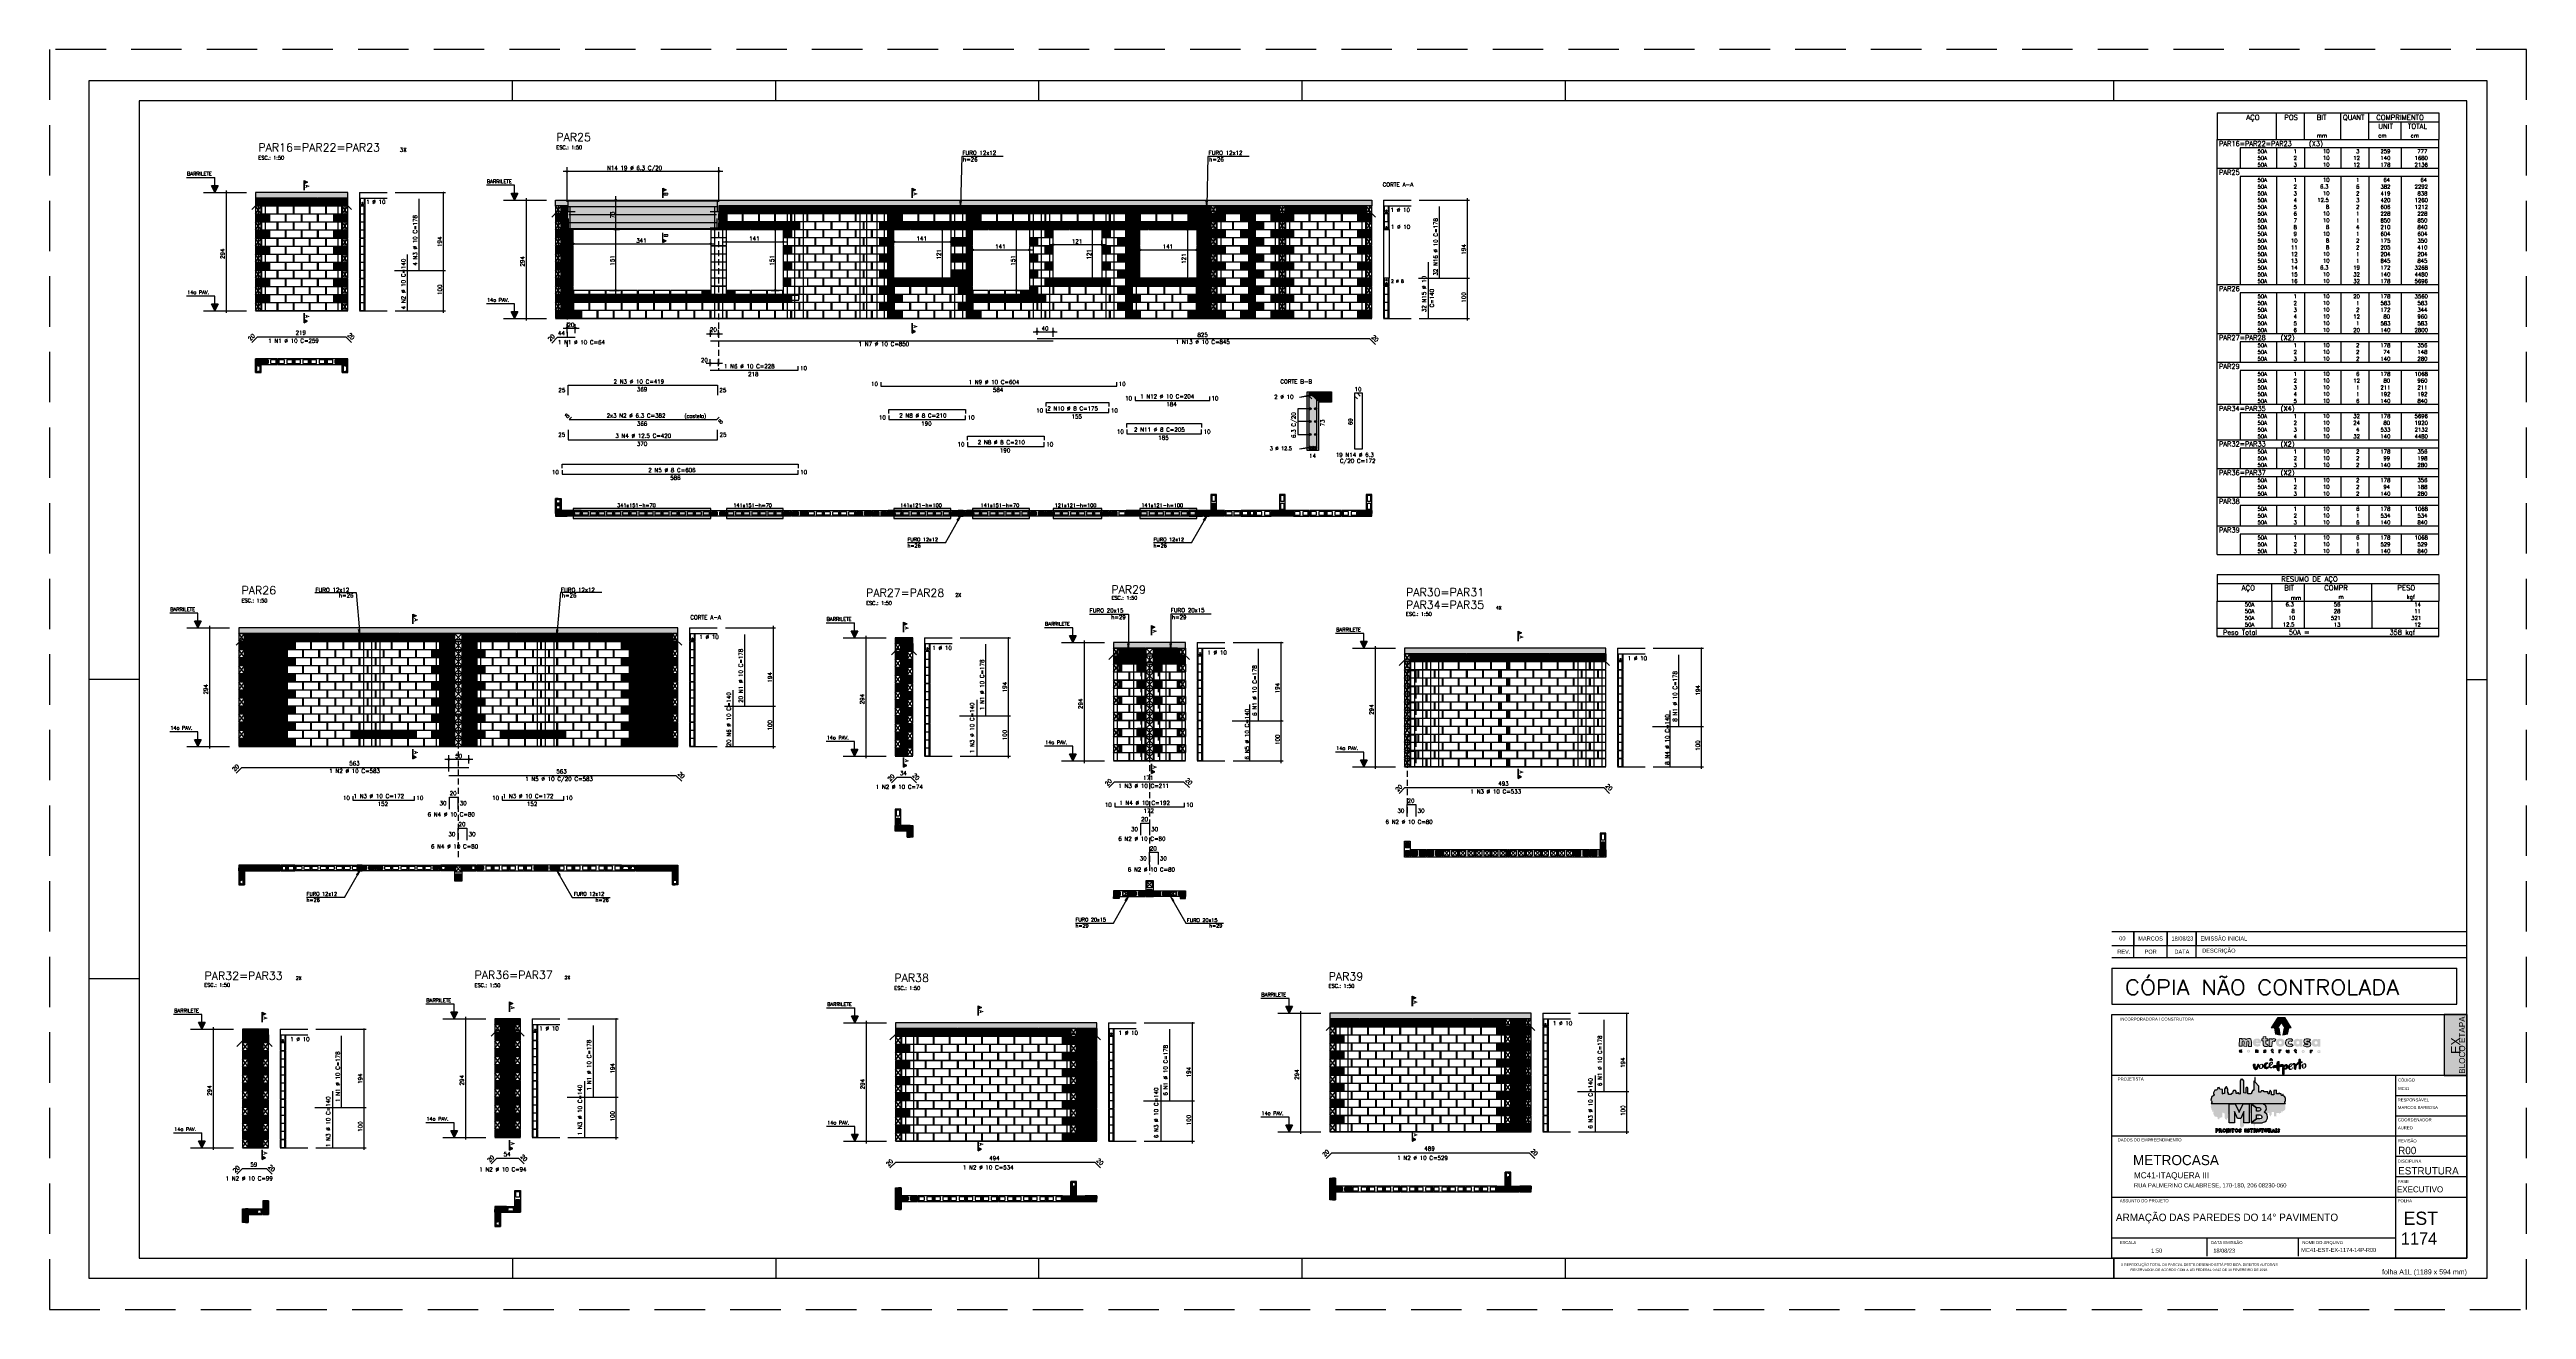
# Model space of a CAD drawing. Extents: x -1 to 122, y -1 to 61.
import ezdxf
from ezdxf.enums import TextEntityAlignment as Align

# ---------------------------------------------------------------- set-up
doc = ezdxf.new("R2010")
doc.units = 0
doc.header["$MEASUREMENT"] = 0
for name, pattern in [('CENTER', [2, 1.25, -0.25, 0.25, -0.25]), ('ESTILO_TQS_0001', [0.45, 0.3, -0.15]), ('HIDDEN', [0.375, 0.25, -0.125])]:
    doc.linetypes.add(name, pattern=pattern)
doc.layers.get('0').update_dxf_attribs({"linetype": 'CONTINUOUS'})
doc.layers.get('Defpoints').update_dxf_attribs({"linetype": 'CONTINUOUS'})
for name, color, linetype in [('33', 7, 'CONTINUOUS'), ('_ARQUIVO', 7, 'CONTINUOUS'), ('ARQ-MAR', 2, 'CONTINUOUS'), ('ARQ_CAR', 7, 'CONTINUOUS'), ('ARQ_CAR-TXT', 7, 'CONTINUOUS'), ('ARQ_FOLHA', 7, 'CONTINUOUS'), ('ARQ_TXT-2', 2, 'CONTINUOUS'), ('ARQ_TXT-4', 4, 'CONTINUOUS'), ('ARQ_VISTA 0', 251, 'CONTINUOUS'), ('H7', 1, 'CONTINUOUS'), ('Layer 1', 7, 'CONTINUOUS'), ('PENA_01', 1, 'CONTINUOUS'), ('PENA_02', 2, 'CONTINUOUS'), ('PENA_03', 3, 'CONTINUOUS'), ('PENA_04', 4, 'CONTINUOUS'), ('PENA_05', 5, 'CONTINUOUS'), ('PENA_06', 6, 'CONTINUOUS'), ('PENA_09', 254, 'CONTINUOUS'), ('PENA_10', 253, 'CONTINUOUS'), ('PENA_11', 252, 'CONTINUOUS'), ('PENA_19', 240, 'CONTINUOUS'), ('PENA_21', 100, 'CONTINUOUS'), ('PENA_23', 50, 'CONTINUOUS'), ('PENA_25', 210, 'CONTINUOUS'), ('PENA_27', 21, 'CONTINUOUS'), ('PENA_28', 135, 'CONTINUOUS'), ('PSG-NV1-HTC-251', 251, 'CONTINUOUS'), ('PSG-NV2-FLH-SELO', 1, 'CONTINUOUS'), ('ver', 20, 'CONTINUOUS')]:
    doc.layers.add(name, color=color, linetype=linetype)
doc.styles.add('01-MILLEU', font='GOTHIC.TTF')
doc.styles.add('CARIMBO', font='romans.shx', dxfattribs={"height": 30})
doc.styles.add('R300', font='SIMPLEX.SHX', dxfattribs={"width": 1.1, "height": 5.5})
doc.styles.get("Standard").update_dxf_attribs({"font": 'ROMANS.SHX'})
doc.styles.add('TQS_ARIAL', font='arial.ttf')

# ---------------------------------------------------------------- blocks, each defined once
blk = doc.blocks.new('FOLHA A1+1 - 1102 X 594')
at = {"layer": 'ARQ_FOLHA', "color": 1}
for p, q in [((-979, 584), (-979, 594)), ((-848.5, 584), (-848.5, 594)), ((-718, 584), (-718, 594)), ((-587.5, 584), (-587.5, 594)), ((-457, 584), (-457, 594)), ((-185, 584), (-185, 594)), ((-1164, 297), (-1189, 297)), ((-10, 297), (0, 297)), ((-1164, 148.5), (-1189, 148.5)), ((-979, 10), (-979, 0)), ((-848.5, 10), (-848.5, 0)), ((-718, 0), (-718, 10)), ((-587.5, 0), (-587.5, 10)), ((-457, 0), (-457, 10)), ((-185, 10), (-185, 0.5)), ((-185, 0.5), (-185, 10)), ((-185, 9.5), (-185, 0)), ((-185, 9.5), (-185, 0)), ((-185, 0), (-185, 9.5))]:
    blk.add_line(p, q, dxfattribs=at)
for points in [[(-1189, 0), (0, 0), (0, 594), (-1189, 594)], [(-1164, 10), (-10, 10), (-10, 584), (-1164, 584)]]:
    blk.add_lwpolyline(points, close=True, dxfattribs=at)
at = {"layer": 'Defpoints', "color": 8, "linetype": 'HIDDEN', "ltscale": 100}
blk.add_lwpolyline([(-1208.5, 609.5), (-1208.5, -15.5), (19.5, -15.5), (19.5, 609.5)], close=True, dxfattribs=at)
at = {"layer": 'ARQ_FOLHA', "insert": (-10, 4.4), "char_height": 2.5, "width": 84.157, "attachment_point": 3, "style": 'TQS_ARIAL'}
blk.add_mtext('\\pxt3;folha A1L (1189 x 594 mm)', dxfattribs=at)
at = {"layer": 'PSG-NV1-HTC-251', "insert": (-185, 10), "char_height": 1.25, "width": 84.605, "attachment_point": 1, "line_spacing_factor": 1.25, "style": 'CARIMBO'}
blk.add_mtext('\\pxqc;{\\fArial Narrow|b0|i0|c0|p34;\\PA REPRODUÇÃO TOTAL OU PARCIAL DESTE DESENHO ESTÁ PROIBIDA. DIREITOS AUTORAIS \\PRESERVADOS DE ACORDO COM A LEI FEDERAL 9.610 DE 19 FEVEREIRO DE 1998.}', dxfattribs=at)
blk = doc.blocks.new('*U5')
at = {"layer": 'ARQ_CAR-TXT', "true_color": 0x58ba48}
h = blk.add_hatch(color=85, dxfattribs=at)
h.dxf.hatch_style = 1
h.paths.add_polyline_path([(-11.3, 0), (0, 0), (0, 30), (-11.3, 30)])
at = {"layer": 'ARQ_CAR', "color": 5}
blk.add_lwpolyline([(-11.3, 0), (0, 0), (0, 30), (-11.3, 30)], close=True, dxfattribs=at)
at = {"layer": 'ARQ_CAR-TXT', "color": 4, "style": '01-MILLEU'}
blk.add_text('EX', height=4.61, rotation=90, dxfattribs=at).set_placement((-3.3, 10.6))
at = {"layer": 'ARQ_TXT-2', "style": '01-MILLEU'}
blk.add_text('EXECUTIVO', height=2.95, dxfattribs=at).set_placement((-34.5, -57.6))
blk = doc.blocks.new('METROCASA')
at = {"layer": 'Layer 1', "true_color": 0xed1c24}
h = blk.add_hatch(color=240, dxfattribs=at)
h.dxf.hatch_style = 2
h.paths.add_polyline_path([(-1.29, 0.86), (-1.02, -0.59), (0.13, -0.85), (-0.13, 0.85)])
h.paths.add_polyline_path([(2.84, 0.94), (1.22, 3.51), (-0.37, 3.52), (1.27, 0.94)])
h.paths.add_polyline_path([(-2.08, 0.96), (-0.44, 0.95), (0.36, 2.19), (-0.45, 3.48)])
h.paths.add_polyline_path([(0.77, -0.85), (1.92, -0.6), (2.21, 0.84), (1.05, 0.84)])
at = {"layer": 'Layer 1', "true_color": 0x404041}
h = blk.add_hatch(color=250, dxfattribs=at)
h.dxf.hatch_style = 2
edge = h.paths.add_edge_path()
edge.add_spline(control_points=[(-3.66, -4.74), (-3.71, -4.74), (-3.72, -4.72), (-3.72, -4.71), (-3.72, -4.68), (-3.69, -4.68), (-3.66, -4.68), (-3.6, -4.68), (-3.52, -4.7), (-3.48, -4.72), (-3.48, -4.72), (-3.38, -4.57), (-3.38, -4.57), (-3.44, -4.52), (-3.54, -4.48), (-3.65, -4.48), (-3.81, -4.48), (-3.97, -4.54), (-3.97, -4.71), (-3.97, -4.87), (-3.81, -4.92), (-3.68, -4.93), (-3.63, -4.93), (-3.61, -4.94), (-3.61, -4.97), (-3.61, -4.99), (-3.63, -5), (-3.68, -5), (-3.73, -5), (-3.81, -4.99), (-3.92, -4.92), (-3.92, -4.92), (-4, -5.11), (-4, -5.11), (-3.92, -5.16), (-3.79, -5.2), (-3.67, -5.2), (-3.51, -5.2), (-3.36, -5.14), (-3.35, -4.97), (-3.35, -4.79), (-3.52, -4.75), (-3.66, -4.74)], knot_values=[0, 0, 0, 0, 1, 1, 1, 2, 2, 2, 3, 3, 3, 4, 4, 4, 5, 5, 5, 6, 6, 6, 7, 7, 7, 8, 8, 8, 9, 9, 9, 10, 10, 10, 11, 11, 11, 12, 12, 12, 13, 13, 13, 14, 14, 14, 14], degree=3, periodic=0)
edge = h.paths.add_edge_path()
edge.add_spline(control_points=[(-5.55, -4.47), (-5.62, -4.47), (-5.7, -4.5), (-5.76, -4.56), (-5.76, -4.56), (-5.77, -4.49), (-5.77, -4.49), (-5.77, -4.49), (-6, -4.49), (-6, -4.49), (-6, -4.49), (-6, -5.17), (-6, -5.17), (-6, -5.17), (-5.75, -5.17), (-5.75, -5.17), (-5.75, -5.17), (-5.75, -4.81), (-5.75, -4.81), (-5.75, -4.72), (-5.69, -4.68), (-5.63, -4.68), (-5.58, -4.68), (-5.54, -4.71), (-5.54, -4.79), (-5.54, -4.79), (-5.54, -5.17), (-5.54, -5.17), (-5.54, -5.17), (-5.29, -5.17), (-5.29, -5.17), (-5.29, -5.17), (-5.28, -4.79), (-5.28, -4.79), (-5.28, -4.55), (-5.4, -4.48), (-5.55, -4.47)], knot_values=[0, 0, 0, 0, 1, 1, 1, 2, 2, 2, 3, 3, 3, 4, 4, 4, 5, 5, 5, 6, 6, 6, 7, 7, 7, 8, 8, 8, 9, 9, 9, 10, 10, 10, 11, 11, 11, 12, 12, 12, 12], degree=3, periodic=0)
edge = h.paths.add_edge_path()
edge.add_spline(control_points=[(-7.69, -4.46), (-7.89, -4.46), (-8.08, -4.57), (-8.08, -4.82), (-8.08, -5.06), (-7.89, -5.17), (-7.69, -5.17), (-7.5, -5.18), (-7.3, -5.07), (-7.3, -4.82), (-7.3, -4.57), (-7.49, -4.47), (-7.69, -4.46)], knot_values=[0, 0, 0, 0, 1, 1, 1, 2, 2, 2, 3, 3, 3, 4, 4, 4, 4], degree=3, periodic=0)
edge = h.paths.add_edge_path()
edge.add_spline(control_points=[(-7.69, -4.97), (-7.78, -4.97), (-7.83, -4.9), (-7.83, -4.82), (-7.83, -4.74), (-7.78, -4.67), (-7.69, -4.67), (-7.6, -4.67), (-7.55, -4.74), (-7.55, -4.82), (-7.55, -4.9), (-7.61, -4.97), (-7.69, -4.97)], knot_values=[0, 0, 0, 0, 1, 1, 1, 2, 2, 2, 3, 3, 3, 4, 4, 4, 4], degree=3, periodic=0)
edge = h.paths.add_edge_path()
edge.add_spline(control_points=[(-9.57, -4.95), (-9.67, -4.95), (-9.72, -4.88), (-9.72, -4.81), (-9.72, -4.73), (-9.67, -4.66), (-9.57, -4.66), (-9.53, -4.66), (-9.49, -4.67), (-9.46, -4.71), (-9.46, -4.71), (-9.32, -4.56), (-9.32, -4.56), (-9.39, -4.49), (-9.49, -4.45), (-9.59, -4.45), (-9.78, -4.45), (-9.97, -4.56), (-9.97, -4.81), (-9.97, -5.06), (-9.78, -5.16), (-9.59, -5.16), (-9.48, -5.16), (-9.39, -5.12), (-9.3, -5.05), (-9.3, -5.05), (-9.45, -4.9), (-9.45, -4.9), (-9.48, -4.93), (-9.53, -4.95), (-9.57, -4.95)], knot_values=[0, 0, 0, 0, 1, 1, 1, 2, 2, 2, 3, 3, 3, 4, 4, 4, 5, 5, 5, 6, 6, 6, 7, 7, 7, 8, 8, 8, 9, 9, 9, 10, 10, 10, 10], degree=3, periodic=0)
edge = h.paths.add_edge_path()
edge.add_spline(control_points=[(-1.68, -5), (-1.72, -5), (-1.74, -4.98), (-1.74, -4.93), (-1.74, -4.93), (-1.74, -4.71), (-1.74, -4.71), (-1.74, -4.71), (-1.59, -4.71), (-1.59, -4.71), (-1.59, -4.71), (-1.59, -4.52), (-1.59, -4.52), (-1.59, -4.52), (-1.74, -4.52), (-1.74, -4.52), (-1.74, -4.52), (-1.74, -4.32), (-1.74, -4.32), (-1.74, -4.32), (-1.99, -4.34), (-1.99, -4.34), (-1.99, -4.34), (-1.99, -4.51), (-1.99, -4.51), (-1.99, -4.51), (-2.1, -4.51), (-2.1, -4.51), (-2.1, -4.51), (-2.1, -4.71), (-2.1, -4.71), (-2.1, -4.71), (-1.99, -4.71), (-1.99, -4.71), (-1.99, -4.71), (-1.99, -4.93), (-1.99, -4.93), (-2, -5.14), (-1.88, -5.21), (-1.74, -5.21), (-1.67, -5.21), (-1.61, -5.19), (-1.55, -5.16), (-1.55, -5.16), (-1.6, -4.97), (-1.6, -4.97), (-1.62, -4.99), (-1.65, -5), (-1.68, -5)], knot_values=[0, 0, 0, 0, 1, 1, 1, 2, 2, 2, 3, 3, 3, 4, 4, 4, 5, 5, 5, 6, 6, 6, 7, 7, 7, 8, 8, 8, 9, 9, 9, 10, 10, 10, 11, 11, 11, 12, 12, 12, 13, 13, 13, 14, 14, 14, 15, 15, 15, 16, 16, 16, 16], degree=3, periodic=0)
edge = h.paths.add_edge_path()
edge.add_spline(control_points=[(9.78, -4.57), (9.78, -4.57), (9.77, -4.65), (9.77, -4.65), (9.73, -4.59), (9.66, -4.56), (9.57, -4.56), (9.37, -4.56), (9.24, -4.71), (9.24, -4.91), (9.24, -5.11), (9.35, -5.25), (9.55, -5.26), (9.62, -5.27), (9.71, -5.24), (9.77, -5.18), (9.77, -5.18), (9.78, -5.25), (9.78, -5.25), (9.78, -5.25), (10.01, -5.25), (10.01, -5.25), (10.01, -5.25), (10.02, -4.57), (10.02, -4.57), (10.02, -4.57), (9.78, -4.57), (9.78, -4.57)], knot_values=[0, 0, 0, 0, 1, 1, 1, 2, 2, 2, 3, 3, 3, 4, 4, 4, 5, 5, 5, 6, 6, 6, 7, 7, 7, 8, 8, 8, 9, 9, 9, 9], degree=3, periodic=0)
edge = h.paths.add_edge_path()
edge.add_spline(control_points=[(9.62, -5.06), (9.55, -5.06), (9.49, -5), (9.49, -4.91), (9.49, -4.82), (9.55, -4.76), (9.62, -4.76), (9.71, -4.76), (9.76, -4.82), (9.76, -4.91), (9.76, -4.99), (9.71, -5.06), (9.62, -5.06)], knot_values=[0, 0, 0, 0, 1, 1, 1, 2, 2, 2, 3, 3, 3, 4, 4, 4, 4], degree=3, periodic=0)
edge = h.paths.add_edge_path()
edge.add_spline(control_points=[(7.69, -4.64), (7.69, -4.64), (7.68, -4.56), (7.68, -4.56), (7.68, -4.56), (7.45, -4.56), (7.45, -4.56), (7.45, -4.56), (7.45, -5.24), (7.45, -5.24), (7.45, -5.24), (7.7, -5.24), (7.7, -5.24), (7.7, -5.24), (7.7, -4.89), (7.7, -4.89), (7.7, -4.8), (7.76, -4.76), (7.82, -4.76), (7.86, -4.76), (7.89, -4.77), (7.93, -4.8), (7.93, -4.8), (8.04, -4.62), (8.04, -4.62), (7.99, -4.57), (7.93, -4.55), (7.86, -4.55), (7.79, -4.55), (7.73, -4.57), (7.69, -4.64)], knot_values=[0, 0, 0, 0, 1, 1, 1, 2, 2, 2, 3, 3, 3, 4, 4, 4, 5, 5, 5, 6, 6, 6, 7, 7, 7, 8, 8, 8, 9, 9, 9, 10, 10, 10, 10], degree=3, periodic=0)
edge = h.paths.add_edge_path()
edge.add_spline(control_points=[(5.76, -4.54), (5.56, -4.54), (5.37, -4.64), (5.37, -4.89), (5.37, -5.14), (5.56, -5.24), (5.75, -5.25), (5.95, -5.25), (6.14, -5.14), (6.14, -4.89), (6.15, -4.65), (5.96, -4.54), (5.76, -4.54)], knot_values=[0, 0, 0, 0, 1, 1, 1, 2, 2, 2, 3, 3, 3, 4, 4, 4, 4], degree=3, periodic=0)
edge = h.paths.add_edge_path()
edge.add_spline(control_points=[(5.76, -5.04), (5.67, -5.04), (5.62, -4.97), (5.62, -4.89), (5.62, -4.81), (5.67, -4.74), (5.76, -4.74), (5.85, -4.74), (5.9, -4.81), (5.9, -4.89), (5.9, -4.97), (5.84, -5.04), (5.76, -5.04)], knot_values=[0, 0, 0, 0, 1, 1, 1, 2, 2, 2, 3, 3, 3, 4, 4, 4, 4], degree=3, periodic=0)
edge = h.paths.add_edge_path()
edge.add_spline(control_points=[(4, -5.03), (3.96, -5.03), (3.94, -5.01), (3.93, -4.96), (3.93, -4.96), (3.94, -4.74), (3.94, -4.74), (3.94, -4.74), (4.09, -4.74), (4.09, -4.74), (4.09, -4.74), (4.09, -4.55), (4.09, -4.55), (4.09, -4.55), (3.94, -4.55), (3.94, -4.55), (3.94, -4.55), (3.94, -4.35), (3.94, -4.35), (3.94, -4.35), (3.69, -4.38), (3.69, -4.38), (3.69, -4.38), (3.69, -4.54), (3.69, -4.54), (3.69, -4.54), (3.58, -4.54), (3.58, -4.54), (3.58, -4.54), (3.58, -4.74), (3.58, -4.74), (3.58, -4.74), (3.69, -4.74), (3.69, -4.74), (3.69, -4.74), (3.68, -4.96), (3.68, -4.96), (3.68, -5.17), (3.8, -5.24), (3.93, -5.24), (4, -5.24), (4.07, -5.22), (4.13, -5.19), (4.13, -5.19), (4.08, -5), (4.08, -5), (4.05, -5.02), (4.03, -5.03), (4, -5.03)], knot_values=[0, 0, 0, 0, 1, 1, 1, 2, 2, 2, 3, 3, 3, 4, 4, 4, 5, 5, 5, 6, 6, 6, 7, 7, 7, 8, 8, 8, 9, 9, 9, 10, 10, 10, 11, 11, 11, 12, 12, 12, 13, 13, 13, 14, 14, 14, 15, 15, 15, 16, 16, 16, 16], degree=3, periodic=0)
edge = h.paths.add_edge_path()
edge.add_spline(control_points=[(2.03, -4.89), (2.03, -4.98), (1.97, -5.02), (1.91, -5.02), (1.87, -5.02), (1.82, -4.99), (1.82, -4.9), (1.82, -4.9), (1.82, -4.53), (1.82, -4.53), (1.82, -4.53), (1.57, -4.53), (1.57, -4.53), (1.57, -4.53), (1.57, -4.9), (1.57, -4.9), (1.57, -5.15), (1.69, -5.22), (1.83, -5.22), (1.9, -5.23), (1.99, -5.2), (2.05, -5.14), (2.05, -5.14), (2.06, -5.21), (2.06, -5.21), (2.06, -5.21), (2.28, -5.21), (2.28, -5.21), (2.28, -5.21), (2.28, -4.53), (2.28, -4.53), (2.28, -4.53), (2.03, -4.53), (2.03, -4.53), (2.03, -4.53), (2.03, -4.89), (2.03, -4.89)], knot_values=[0, 0, 0, 0, 1, 1, 1, 2, 2, 2, 3, 3, 3, 4, 4, 4, 5, 5, 5, 6, 6, 6, 7, 7, 7, 8, 8, 8, 9, 9, 9, 10, 10, 10, 11, 11, 11, 12, 12, 12, 12], degree=3, periodic=0)
edge = h.paths.add_edge_path()
edge.add_spline(control_points=[(-0.02, -4.59), (-0.02, -4.59), (-0.04, -4.52), (-0.04, -4.52), (-0.04, -4.52), (-0.26, -4.52), (-0.26, -4.52), (-0.26, -4.52), (-0.27, -5.2), (-0.27, -5.2), (-0.27, -5.2), (-0.02, -5.2), (-0.02, -5.2), (-0.02, -5.2), (-0.01, -4.85), (-0.01, -4.85), (-0.01, -4.76), (0.04, -4.72), (0.1, -4.72), (0.15, -4.72), (0.18, -4.73), (0.22, -4.76), (0.22, -4.76), (0.32, -4.58), (0.32, -4.58), (0.28, -4.53), (0.21, -4.51), (0.14, -4.5), (0.08, -4.5), (0.01, -4.53), (-0.02, -4.59)], knot_values=[0, 0, 0, 0, 1, 1, 1, 2, 2, 2, 3, 3, 3, 4, 4, 4, 5, 5, 5, 6, 6, 6, 7, 7, 7, 8, 8, 8, 9, 9, 9, 10, 10, 10, 10], degree=3, periodic=0)
at = {"layer": 'Layer 1', "true_color": 0xed1c24}
h = blk.add_hatch(color=240, dxfattribs=at)
h.dxf.hatch_style = 2
edge = h.paths.add_edge_path()
edge.add_spline(control_points=[(-1.94, -1.96), (-1.94, -1.96), (-1.98, -1.76), (-1.98, -1.76), (-1.98, -1.76), (-2.62, -1.75), (-2.62, -1.75), (-2.62, -1.75), (-2.63, -3.66), (-2.63, -3.66), (-2.63, -3.66), (-1.92, -3.66), (-1.92, -3.66), (-1.92, -3.66), (-1.91, -2.67), (-1.91, -2.67), (-1.91, -2.42), (-1.76, -2.31), (-1.58, -2.31), (-1.46, -2.31), (-1.38, -2.34), (-1.26, -2.43), (-1.26, -2.43), (-0.98, -1.92), (-0.98, -1.92), (-1.1, -1.79), (-1.28, -1.71), (-1.48, -1.71), (-1.66, -1.71), (-1.84, -1.79), (-1.94, -1.96)], knot_values=[0, 0, 0, 0, 1, 1, 1, 2, 2, 2, 3, 3, 3, 4, 4, 4, 5, 5, 5, 6, 6, 6, 7, 7, 7, 8, 8, 8, 9, 9, 9, 10, 10, 10, 10], degree=3, periodic=0)
edge = h.paths.add_edge_path()
edge.add_spline(control_points=[(-5.6, -1.69), (-6.11, -1.69), (-6.66, -1.99), (-6.66, -2.69), (-6.67, -3.38), (-6.16, -3.68), (-5.56, -3.68), (-5.23, -3.68), (-4.92, -3.58), (-4.69, -3.37), (-4.69, -3.37), (-5.04, -2.98), (-5.04, -2.98), (-5.16, -3.07), (-5.32, -3.13), (-5.53, -3.13), (-5.68, -3.13), (-5.9, -3.06), (-5.95, -2.89), (-5.95, -2.89), (-4.62, -2.89), (-4.62, -2.89), (-4.45, -2.14), (-4.92, -1.69), (-5.6, -1.69)], knot_values=[0, 0, 0, 0, 1, 1, 1, 2, 2, 2, 3, 3, 3, 4, 4, 4, 5, 5, 5, 6, 6, 6, 7, 7, 7, 8, 8, 8, 8], degree=3, periodic=0)
edge = h.paths.add_edge_path()
edge.add_spline(control_points=[(-5.94, -2.43), (-5.89, -2.12), (-5.27, -2.13), (-5.25, -2.43), (-5.25, -2.43), (-5.94, -2.43), (-5.94, -2.43)], knot_values=[0, 0, 0, 0, 1, 1, 1, 2, 2, 2, 2], degree=3, periodic=0)
edge = h.paths.add_edge_path()
edge.add_spline(control_points=[(4.86, -2), (4.76, -1.84), (4.58, -1.75), (4.31, -1.75), (3.75, -1.74), (3.38, -2.17), (3.38, -2.74), (3.37, -3.29), (3.68, -3.69), (4.24, -3.73), (4.45, -3.74), (4.71, -3.67), (4.87, -3.49), (4.87, -3.49), (4.9, -3.7), (4.9, -3.7), (4.9, -3.7), (5.56, -3.7), (5.56, -3.7), (5.56, -3.7), (5.57, -1.8), (5.57, -1.8), (5.57, -1.8), (4.9, -1.79), (4.9, -1.79), (4.9, -1.79), (4.86, -2), (4.86, -2)], knot_values=[0, 0, 0, 0, 1, 1, 1, 2, 2, 2, 3, 3, 3, 4, 4, 4, 5, 5, 5, 6, 6, 6, 7, 7, 7, 8, 8, 8, 9, 9, 9, 9], degree=3, periodic=0)
edge = h.paths.add_edge_path()
edge.add_spline(control_points=[(4.46, -3.16), (4.25, -3.16), (4.08, -3.01), (4.08, -2.74), (4.08, -2.47), (4.25, -2.32), (4.47, -2.32), (4.72, -2.32), (4.86, -2.49), (4.86, -2.74), (4.86, -2.97), (4.7, -3.16), (4.46, -3.16)], knot_values=[0, 0, 0, 0, 1, 1, 1, 2, 2, 2, 3, 3, 3, 4, 4, 4, 4], degree=3, periodic=0)
edge = h.paths.add_edge_path()
edge.add_spline(control_points=[(-7.68, -1.68), (-7.94, -1.68), (-8.15, -1.76), (-8.31, -1.95), (-8.4, -1.77), (-8.59, -1.69), (-8.78, -1.68), (-8.98, -1.68), (-9.19, -1.76), (-9.31, -1.92), (-9.31, -1.92), (-9.36, -1.72), (-9.36, -1.72), (-9.36, -1.72), (-9.95, -1.71), (-9.95, -1.71), (-9.95, -1.71), (-9.96, -3.62), (-9.96, -3.62), (-9.96, -3.62), (-9.26, -3.62), (-9.26, -3.62), (-9.26, -3.62), (-9.25, -2.58), (-9.25, -2.58), (-9.25, -2.37), (-9.12, -2.27), (-9, -2.27), (-8.87, -2.27), (-8.8, -2.35), (-8.8, -2.57), (-8.8, -2.57), (-8.81, -3.62), (-8.81, -3.62), (-8.81, -3.62), (-8.11, -3.63), (-8.11, -3.63), (-8.11, -3.63), (-8.1, -2.58), (-8.1, -2.58), (-8.1, -2.37), (-7.98, -2.29), (-7.86, -2.29), (-7.75, -2.29), (-7.66, -2.37), (-7.66, -2.57), (-7.66, -2.57), (-7.67, -3.63), (-7.67, -3.63), (-7.67, -3.63), (-6.96, -3.63), (-6.96, -3.63), (-6.96, -3.63), (-6.95, -2.57), (-6.95, -2.57), (-6.95, -1.94), (-7.26, -1.68), (-7.68, -1.68)], knot_values=[0, 0, 0, 0, 1, 1, 1, 2, 2, 2, 3, 3, 3, 4, 4, 4, 5, 5, 5, 6, 6, 6, 7, 7, 7, 8, 8, 8, 9, 9, 9, 10, 10, 10, 11, 11, 11, 12, 12, 12, 13, 13, 13, 14, 14, 14, 15, 15, 15, 16, 16, 16, 17, 17, 17, 18, 18, 18, 19, 19, 19, 19], degree=3, periodic=0)
edge = h.paths.add_edge_path()
edge.add_spline(control_points=[(-3.23, -3.11), (-3.34, -3.11), (-3.41, -3.06), (-3.42, -2.93), (-3.42, -2.93), (-3.41, -2.3), (-3.41, -2.3), (-3.41, -2.3), (-2.98, -2.3), (-2.98, -2.3), (-2.98, -2.3), (-2.98, -1.76), (-2.98, -1.76), (-2.98, -1.76), (-3.41, -1.76), (-3.41, -1.76), (-3.41, -1.76), (-3.4, -1.21), (-3.4, -1.21), (-3.4, -1.21), (-4.11, -1.28), (-4.11, -1.28), (-4.11, -1.28), (-4.11, -1.76), (-4.11, -1.76), (-4.11, -1.76), (-4.42, -1.75), (-4.42, -1.75), (-4.42, -1.75), (-4.42, -2.3), (-4.42, -2.3), (-4.42, -2.3), (-4.11, -2.3), (-4.11, -2.3), (-4.11, -2.3), (-4.12, -2.92), (-4.12, -2.92), (-4.13, -3.52), (-3.79, -3.69), (-3.42, -3.7), (-3.22, -3.7), (-3.03, -3.66), (-2.87, -3.57), (-2.87, -3.57), (-3.02, -3.05), (-3.02, -3.05), (-3.08, -3.09), (-3.16, -3.11), (-3.23, -3.11)], knot_values=[0, 0, 0, 0, 1, 1, 1, 2, 2, 2, 3, 3, 3, 4, 4, 4, 5, 5, 5, 6, 6, 6, 7, 7, 7, 8, 8, 8, 9, 9, 9, 10, 10, 10, 11, 11, 11, 12, 12, 12, 13, 13, 13, 14, 14, 14, 15, 15, 15, 16, 16, 16, 16], degree=3, periodic=0)
edge = h.paths.add_edge_path()
edge.add_spline(control_points=[(2.53, -3.13), (2.26, -3.13), (2.12, -2.94), (2.12, -2.74), (2.12, -2.5), (2.27, -2.3), (2.54, -2.3), (2.66, -2.3), (2.77, -2.35), (2.86, -2.44), (2.86, -2.44), (3.24, -2.04), (3.24, -2.04), (3.04, -1.84), (2.77, -1.74), (2.5, -1.74), (1.96, -1.73), (1.43, -2.04), (1.42, -2.73), (1.42, -3.44), (1.94, -3.72), (2.5, -3.72), (2.78, -3.72), (3.06, -3.6), (3.28, -3.4), (3.28, -3.4), (2.88, -2.98), (2.88, -2.98), (2.79, -3.08), (2.66, -3.13), (2.53, -3.13)], knot_values=[0, 0, 0, 0, 1, 1, 1, 2, 2, 2, 3, 3, 3, 4, 4, 4, 5, 5, 5, 6, 6, 6, 7, 7, 7, 8, 8, 8, 9, 9, 9, 10, 10, 10, 10], degree=3, periodic=0)
edge = h.paths.add_edge_path()
edge.add_spline(control_points=[(9.37, -1.82), (9.37, -1.82), (9.33, -2.02), (9.33, -2.02), (9.23, -1.87), (9.04, -1.77), (8.77, -1.77), (8.22, -1.77), (7.85, -2.2), (7.84, -2.76), (7.84, -3.31), (8.15, -3.71), (8.71, -3.75), (8.92, -3.76), (9.17, -3.7), (9.34, -3.51), (9.34, -3.51), (9.37, -3.72), (9.37, -3.72), (9.37, -3.72), (10.02, -3.72), (10.02, -3.72), (10.02, -3.72), (10.03, -1.82), (10.03, -1.82), (10.03, -1.82), (9.37, -1.82), (9.37, -1.82)], knot_values=[0, 0, 0, 0, 1, 1, 1, 2, 2, 2, 3, 3, 3, 4, 4, 4, 5, 5, 5, 6, 6, 6, 7, 7, 7, 8, 8, 8, 9, 9, 9, 9], degree=3, periodic=0)
edge = h.paths.add_edge_path()
edge.add_spline(control_points=[(8.93, -3.18), (8.71, -3.18), (8.55, -3.03), (8.55, -2.76), (8.55, -2.5), (8.72, -2.34), (8.93, -2.35), (9.18, -2.35), (9.32, -2.51), (9.32, -2.77), (9.32, -2.99), (9.17, -3.18), (8.93, -3.18)], knot_values=[0, 0, 0, 0, 1, 1, 1, 2, 2, 2, 3, 3, 3, 4, 4, 4, 4], degree=3, periodic=0)
edge = h.paths.add_edge_path()
edge.add_spline(control_points=[(6.78, -2.48), (6.66, -2.48), (6.63, -2.42), (6.63, -2.39), (6.63, -2.32), (6.7, -2.29), (6.8, -2.3), (6.96, -2.29), (7.18, -2.35), (7.28, -2.41), (7.28, -2.41), (7.58, -1.99), (7.58, -1.99), (7.4, -1.85), (7.12, -1.76), (6.81, -1.76), (6.36, -1.75), (5.93, -1.92), (5.93, -2.38), (5.92, -2.84), (6.37, -2.99), (6.74, -3), (6.88, -3.02), (6.94, -3.05), (6.94, -3.11), (6.94, -3.17), (6.87, -3.2), (6.75, -3.2), (6.59, -3.19), (6.36, -3.18), (6.07, -2.98), (6.07, -2.98), (5.84, -3.5), (5.84, -3.5), (6.05, -3.66), (6.43, -3.75), (6.76, -3.76), (7.22, -3.76), (7.65, -3.58), (7.65, -3.11), (7.65, -2.61), (7.17, -2.49), (6.78, -2.48)], knot_values=[0, 0, 0, 0, 1, 1, 1, 2, 2, 2, 3, 3, 3, 4, 4, 4, 5, 5, 5, 6, 6, 6, 7, 7, 7, 8, 8, 8, 9, 9, 9, 10, 10, 10, 11, 11, 11, 12, 12, 12, 13, 13, 13, 14, 14, 14, 14], degree=3, periodic=0)
edge = h.paths.add_edge_path()
edge.add_spline(control_points=[(0.13, -1.72), (-0.42, -1.72), (-0.95, -2.01), (-0.96, -2.72), (-0.96, -3.41), (-0.42, -3.71), (0.12, -3.72), (0.66, -3.72), (1.21, -3.42), (1.22, -2.73), (1.22, -2.03), (0.7, -1.73), (0.13, -1.72)], knot_values=[0, 0, 0, 0, 1, 1, 1, 2, 2, 2, 3, 3, 3, 4, 4, 4, 4], degree=3, periodic=0)
edge = h.paths.add_edge_path()
edge.add_spline(control_points=[(0.13, -3.13), (-0.12, -3.13), (-0.27, -2.94), (-0.26, -2.72), (-0.26, -2.5), (-0.12, -2.3), (0.13, -2.31), (0.38, -2.31), (0.52, -2.5), (0.52, -2.72), (0.52, -2.96), (0.37, -3.14), (0.13, -3.13)], knot_values=[0, 0, 0, 0, 1, 1, 1, 2, 2, 2, 3, 3, 3, 4, 4, 4, 4], degree=3, periodic=0)
at = {"layer": 'Layer 1', "true_color": 0x404041}
h = blk.add_hatch(color=250, dxfattribs=at)
h.dxf.hatch_style = 2
edge = h.paths.add_edge_path()
edge.add_spline(control_points=[(-2.43, -7.17), (-2.4, -7.16), (-2.38, -7.15), (-2.36, -7.14), (-2.33, -7.13), (-2.31, -7.11), (-2.3, -7.09), (-2.28, -7.07), (-2.26, -7.04), (-2.24, -7.01), (-2.22, -6.98), (-2.2, -6.95), (-2.17, -6.92), (-2.15, -6.93), (-2.11, -6.95), (-2.08, -6.98), (-2.05, -7.01), (-2.01, -7.04), (-1.98, -7.06), (-1.94, -7.09), (-1.9, -7.11), (-1.87, -7.13), (-1.84, -7.14), (-1.81, -7.14), (-1.78, -7.12), (-1.75, -7.1), (-1.75, -7.07), (-1.76, -7.02), (-1.78, -6.98), (-1.8, -6.94), (-1.84, -6.89), (-1.87, -6.84), (-1.91, -6.8), (-1.96, -6.76), (-2, -6.72), (-2.04, -6.69), (-2.07, -6.68), (-2.11, -6.66), (-2.15, -6.65), (-2.18, -6.64), (-2.21, -6.64), (-2.24, -6.64), (-2.26, -6.65), (-2.29, -6.66), (-2.31, -6.68), (-2.33, -6.71), (-2.35, -6.73), (-2.36, -6.77), (-2.38, -6.82), (-2.4, -6.84), (-2.41, -6.87), (-2.43, -6.91), (-2.44, -6.95), (-2.46, -6.99), (-2.47, -7.03), (-2.48, -7.07), (-2.48, -7.11), (-2.48, -7.14), (-2.47, -7.16), (-2.46, -7.18), (-2.43, -7.17)], knot_values=[0, 0, 0, 0, 1, 1, 1, 2, 2, 2, 3, 3, 3, 4, 4, 4, 5, 5, 5, 6, 6, 6, 7, 7, 7, 8, 8, 8, 9, 9, 9, 10, 10, 10, 11, 11, 11, 12, 12, 12, 13, 13, 13, 14, 14, 14, 15, 15, 15, 16, 16, 16, 17, 17, 17, 18, 18, 18, 19, 19, 19, 20, 20, 20, 20], degree=3, periodic=0)
edge = h.paths.add_edge_path()
edge.add_spline(control_points=[(-5.26, -8.04), (-5.28, -8.03), (-5.33, -8.05), (-5.4, -8.1), (-5.49, -8.17), (-5.55, -8.25), (-5.6, -8.35), (-5.65, -8.45), (-5.69, -8.55), (-5.71, -8.65), (-5.74, -8.76), (-5.76, -8.85), (-5.77, -8.93), (-5.78, -9.02), (-5.8, -9.07), (-5.81, -9.1), (-5.83, -9.13), (-5.85, -9.12), (-5.88, -9.08), (-5.91, -9.04), (-5.94, -8.98), (-5.97, -8.89), (-6, -8.8), (-6.02, -8.7), (-6.04, -8.57), (-6.05, -8.44), (-6.05, -8.3), (-6.03, -8.14), (-6.03, -8.11), (-6.04, -8.08), (-6.06, -8.06), (-6.09, -8.03), (-6.12, -8.01), (-6.16, -8), (-6.2, -7.98), (-6.25, -7.98), (-6.3, -7.98), (-6.35, -7.99), (-6.4, -8), (-6.45, -8.03), (-6.48, -8.05), (-6.5, -8.08), (-6.52, -8.13), (-6.53, -8.18), (-6.53, -8.24), (-6.53, -8.31), (-6.53, -8.38), (-6.52, -8.45), (-6.5, -8.52), (-6.49, -8.6), (-6.47, -8.67), (-6.45, -8.74), (-6.43, -8.81), (-6.41, -8.87), (-6.39, -8.93), (-6.36, -8.98), (-6.34, -9.03), (-6.32, -9.05), (-6.29, -9.1), (-6.26, -9.14), (-6.23, -9.18), (-6.19, -9.23), (-6.16, -9.27), (-6.11, -9.3), (-6.07, -9.34), (-6.02, -9.36), (-5.96, -9.37), (-5.9, -9.38), (-5.83, -9.38), (-5.75, -9.35), (-5.71, -9.34), (-5.67, -9.31), (-5.63, -9.25), (-5.58, -9.19), (-5.54, -9.12), (-5.51, -9.05), (-5.47, -8.98), (-5.44, -8.9), (-5.41, -8.82), (-5.38, -8.74), (-5.36, -8.67), (-5.34, -8.61), (-5.32, -8.53), (-5.29, -8.44), (-5.27, -8.36), (-5.25, -8.27), (-5.23, -8.2), (-5.23, -8.15), (-5.22, -8.09), (-5.23, -8.06), (-5.26, -8.04)], knot_values=[0, 0, 0, 0, 1, 1, 1, 2, 2, 2, 3, 3, 3, 4, 4, 4, 5, 5, 5, 6, 6, 6, 7, 7, 7, 8, 8, 8, 9, 9, 9, 10, 10, 10, 11, 11, 11, 12, 12, 12, 13, 13, 13, 14, 14, 14, 15, 15, 15, 16, 16, 16, 17, 17, 17, 18, 18, 18, 19, 19, 19, 20, 20, 20, 21, 21, 21, 22, 22, 22, 23, 23, 23, 24, 24, 24, 25, 25, 25, 26, 26, 26, 27, 27, 27, 28, 28, 28, 29, 29, 29, 30, 30, 30, 30], degree=3, periodic=0)
edge = h.paths.add_edge_path()
edge.add_spline(control_points=[(-1.57, -8.39), (-1.57, -8.35), (-1.58, -8.33), (-1.6, -8.33), (-1.62, -8.34), (-1.64, -8.36), (-1.66, -8.39), (-1.68, -8.43), (-1.71, -8.47), (-1.75, -8.52), (-1.78, -8.56), (-1.82, -8.61), (-1.87, -8.65), (-1.92, -8.7), (-1.99, -8.73), (-2.07, -8.75), (-2.11, -8.76), (-2.14, -8.76), (-2.17, -8.75), (-2.19, -8.74), (-2.22, -8.73), (-2.24, -8.72), (-2.26, -8.7), (-2.27, -8.68), (-2.28, -8.66), (-2.3, -8.64), (-2.31, -8.61), (-2.31, -8.59), (-2.33, -8.53), (-2.34, -8.45), (-2.33, -8.37), (-2.27, -8.37), (-2.2, -8.36), (-2.14, -8.33), (-2.08, -8.31), (-2.02, -8.28), (-1.96, -8.23), (-1.89, -8.19), (-1.83, -8.12), (-1.77, -8.03), (-1.71, -7.95), (-1.68, -7.87), (-1.66, -7.8), (-1.65, -7.72), (-1.65, -7.65), (-1.67, -7.59), (-1.69, -7.53), (-1.72, -7.48), (-1.77, -7.45), (-1.81, -7.41), (-1.87, -7.39), (-1.93, -7.39), (-2, -7.4), (-2.06, -7.41), (-2.13, -7.43), (-2.2, -7.44), (-2.26, -7.47), (-2.32, -7.5), (-2.38, -7.53), (-2.44, -7.57), (-2.49, -7.62), (-2.54, -7.67), (-2.58, -7.72), (-2.62, -7.78), (-2.66, -7.87), (-2.7, -7.94), (-2.72, -8.02), (-2.74, -8.1), (-2.75, -8.16), (-2.76, -8.22), (-2.77, -8.29), (-2.77, -8.36), (-2.76, -8.42), (-2.75, -8.52), (-2.72, -8.62), (-2.68, -8.71), (-2.65, -8.78), (-2.6, -8.86), (-2.54, -8.92), (-2.47, -8.99), (-2.39, -9.03), (-2.28, -9.05), (-2.17, -9.07), (-2.07, -9.07), (-1.98, -9.04), (-1.9, -9.01), (-1.83, -8.97), (-1.78, -8.91), (-1.72, -8.86), (-1.68, -8.8), (-1.64, -8.73), (-1.61, -8.66), (-1.59, -8.6), (-1.58, -8.54), (-1.57, -8.48), (-1.56, -8.43), (-1.57, -8.39)], knot_values=[0, 0, 0, 0, 1, 1, 1, 2, 2, 2, 3, 3, 3, 4, 4, 4, 5, 5, 5, 6, 6, 6, 7, 7, 7, 8, 8, 8, 9, 9, 9, 10, 10, 10, 11, 11, 11, 12, 12, 12, 13, 13, 13, 14, 14, 14, 15, 15, 15, 16, 16, 16, 17, 17, 17, 18, 18, 18, 19, 19, 19, 20, 20, 20, 21, 21, 21, 22, 22, 22, 23, 23, 23, 24, 24, 24, 25, 25, 25, 26, 26, 26, 27, 27, 27, 28, 28, 28, 29, 29, 29, 30, 30, 30, 31, 31, 31, 32, 32, 32, 32], degree=3, periodic=0)
edge = h.paths.add_edge_path()
edge.add_spline(control_points=[(-2.31, -8.07), (-2.31, -8.04), (-2.3, -8.01), (-2.29, -7.98), (-2.27, -7.95), (-2.25, -7.9), (-2.23, -7.85), (-2.2, -7.81), (-2.17, -7.77), (-2.14, -7.75), (-2.1, -7.72), (-2.07, -7.7), (-2.03, -7.69), (-1.99, -7.67), (-1.95, -7.66), (-1.91, -7.65), (-1.9, -7.67), (-1.91, -7.7), (-1.91, -7.72), (-1.92, -7.75), (-1.93, -7.78), (-1.94, -7.81), (-1.95, -7.85), (-1.97, -7.89), (-2.01, -7.94), (-2.04, -7.99), (-2.07, -8.02), (-2.11, -8.05), (-2.15, -8.07), (-2.18, -8.09), (-2.21, -8.1), (-2.25, -8.11), (-2.29, -8.12), (-2.32, -8.13), (-2.32, -8.11), (-2.32, -8.09), (-2.31, -8.07)], knot_values=[0, 0, 0, 0, 1, 1, 1, 2, 2, 2, 3, 3, 3, 4, 4, 4, 5, 5, 5, 6, 6, 6, 7, 7, 7, 8, 8, 8, 9, 9, 9, 10, 10, 10, 11, 11, 11, 12, 12, 12, 12], degree=3, periodic=0)
edge = h.paths.add_edge_path()
edge.add_spline(control_points=[(-4.11, -8.09), (-4.16, -8), (-4.24, -7.93), (-4.34, -7.88), (-4.36, -7.87), (-4.38, -7.87), (-4.39, -7.87), (-4.4, -7.88), (-4.41, -7.89), (-4.43, -7.9), (-4.45, -7.92), (-4.48, -7.93), (-4.52, -7.95), (-4.57, -7.97), (-4.64, -7.99), (-4.74, -8), (-4.84, -8.02), (-4.93, -8.06), (-5, -8.14), (-5.07, -8.21), (-5.12, -8.29), (-5.15, -8.39), (-5.18, -8.48), (-5.2, -8.59), (-5.19, -8.69), (-5.18, -8.8), (-5.16, -8.89), (-5.11, -8.98), (-5.06, -9.06), (-5, -9.13), (-4.91, -9.18), (-4.82, -9.23), (-4.72, -9.25), (-4.59, -9.24), (-4.49, -9.22), (-4.4, -9.19), (-4.32, -9.13), (-4.24, -9.07), (-4.18, -9), (-4.12, -8.92), (-4.07, -8.84), (-4.03, -8.75), (-4.01, -8.65), (-3.99, -8.55), (-3.99, -8.45), (-4, -8.36), (-4.02, -8.26), (-4.05, -8.17), (-4.11, -8.09)], knot_values=[0, 0, 0, 0, 1, 1, 1, 2, 2, 2, 3, 3, 3, 4, 4, 4, 5, 5, 5, 6, 6, 6, 7, 7, 7, 8, 8, 8, 9, 9, 9, 10, 10, 10, 11, 11, 11, 12, 12, 12, 13, 13, 13, 14, 14, 14, 15, 15, 15, 16, 16, 16, 16], degree=3, periodic=0)
edge = h.paths.add_edge_path()
edge.add_spline(control_points=[(-4.4, -8.7), (-4.42, -8.76), (-4.44, -8.82), (-4.46, -8.88), (-4.48, -8.94), (-4.51, -8.98), (-4.54, -9.02), (-4.57, -9.06), (-4.6, -9.08), (-4.63, -9.09), (-4.66, -9.1), (-4.68, -9.08), (-4.7, -9.05), (-4.73, -9.01), (-4.74, -8.96), (-4.76, -8.9), (-4.77, -8.84), (-4.77, -8.77), (-4.78, -8.7), (-4.78, -8.62), (-4.78, -8.55), (-4.78, -8.48), (-4.78, -8.41), (-4.77, -8.36), (-4.76, -8.3), (-4.75, -8.25), (-4.74, -8.22), (-4.73, -8.21), (-4.68, -8.16), (-4.64, -8.14), (-4.6, -8.14), (-4.55, -8.14), (-4.5, -8.17), (-4.44, -8.23), (-4.41, -8.25), (-4.4, -8.29), (-4.39, -8.34), (-4.37, -8.39), (-4.37, -8.44), (-4.37, -8.5), (-4.38, -8.57), (-4.39, -8.63), (-4.4, -8.7)], knot_values=[0, 0, 0, 0, 1, 1, 1, 2, 2, 2, 3, 3, 3, 4, 4, 4, 5, 5, 5, 6, 6, 6, 7, 7, 7, 8, 8, 8, 9, 9, 9, 10, 10, 10, 11, 11, 11, 12, 12, 12, 13, 13, 13, 14, 14, 14, 14], degree=3, periodic=0)
edge = h.paths.add_edge_path()
edge.add_spline(control_points=[(-2.78, -8.64), (-2.8, -8.64), (-2.82, -8.66), (-2.85, -8.69), (-2.88, -8.72), (-2.92, -8.74), (-2.96, -8.77), (-3, -8.79), (-3.05, -8.81), (-3.1, -8.82), (-3.15, -8.84), (-3.21, -8.83), (-3.28, -8.81), (-3.32, -8.8), (-3.36, -8.77), (-3.39, -8.72), (-3.41, -8.67), (-3.43, -8.6), (-3.44, -8.53), (-3.45, -8.46), (-3.45, -8.39), (-3.44, -8.31), (-3.43, -8.23), (-3.41, -8.15), (-3.39, -8.08), (-3.36, -8.01), (-3.32, -7.96), (-3.27, -7.93), (-3.23, -7.9), (-3.18, -7.88), (-3.13, -7.87), (-3.09, -7.86), (-3.05, -7.86), (-3.01, -7.86), (-2.98, -7.86), (-2.96, -7.86), (-2.95, -7.85), (-2.94, -7.83), (-2.95, -7.8), (-2.98, -7.76), (-3.02, -7.73), (-3.06, -7.7), (-3.12, -7.68), (-3.18, -7.67), (-3.25, -7.66), (-3.33, -7.67), (-3.41, -7.68), (-3.49, -7.72), (-3.58, -7.79), (-3.67, -7.86), (-3.74, -7.94), (-3.79, -8.03), (-3.84, -8.12), (-3.87, -8.21), (-3.89, -8.3), (-3.9, -8.39), (-3.9, -8.48), (-3.89, -8.57), (-3.88, -8.66), (-3.85, -8.74), (-3.82, -8.82), (-3.78, -8.89), (-3.73, -8.96), (-3.68, -9.01), (-3.62, -9.06), (-3.56, -9.1), (-3.49, -9.12), (-3.41, -9.14), (-3.34, -9.15), (-3.27, -9.14), (-3.21, -9.13), (-3.15, -9.11), (-3.09, -9.09), (-3.03, -9.06), (-2.98, -9.02), (-2.93, -8.98), (-2.89, -8.94), (-2.85, -8.9), (-2.82, -8.86), (-2.76, -8.78), (-2.73, -8.72), (-2.72, -8.68), (-2.72, -8.63), (-2.74, -8.62), (-2.78, -8.64)], knot_values=[0, 0, 0, 0, 1, 1, 1, 2, 2, 2, 3, 3, 3, 4, 4, 4, 5, 5, 5, 6, 6, 6, 7, 7, 7, 8, 8, 8, 9, 9, 9, 10, 10, 10, 11, 11, 11, 12, 12, 12, 13, 13, 13, 14, 14, 14, 15, 15, 15, 16, 16, 16, 17, 17, 17, 18, 18, 18, 19, 19, 19, 20, 20, 20, 21, 21, 21, 22, 22, 22, 23, 23, 23, 24, 24, 24, 25, 25, 25, 26, 26, 26, 27, 27, 27, 28, 28, 28, 28], degree=3, periodic=0)
at = {"layer": 'Layer 1', "true_color": 0x1b8e45}
h = blk.add_hatch(color=114, dxfattribs=at)
h.dxf.hatch_style = 2
edge = h.paths.add_edge_path()
edge.add_spline(control_points=[(0.79, -8.06), (0.59, -8.03), (-0.17, -8.19), (-0.17, -8.19), (-0.17, -8.19), (-0.11, -7.43), (-0.17, -7.33), (-0.22, -7.23), (-0.47, -7.45), (-0.61, -7.52), (-0.74, -7.59), (-0.74, -8.26), (-0.74, -8.26), (-0.74, -8.26), (-1.25, -8.38), (-1.45, -8.38), (-1.45, -8.43), (-1.45, -8.49), (-1.47, -8.56), (-1.48, -8.63), (-1.51, -8.7), (-1.54, -8.78), (-1.56, -8.82), (-1.58, -8.86), (-1.61, -8.89), (-1.61, -8.9), (-1.61, -8.9), (-1.6, -8.9), (-1.35, -8.97), (-0.75, -8.8), (-0.75, -8.8), (-0.75, -8.8), (-0.76, -9.13), (-0.67, -9.41), (-0.58, -9.69), (-0.21, -9.73), (-0.18, -9.61), (-0.15, -9.49), (-0.17, -8.73), (-0.17, -8.73), (-0.17, -8.73), (0.36, -8.62), (0.55, -8.6), (0.75, -8.58), (0.98, -8.09), (0.79, -8.06)], knot_values=[0, 0, 0, 0, 1, 1, 1, 2, 2, 2, 3, 3, 3, 4, 4, 4, 5, 5, 5, 6, 6, 6, 7, 7, 7, 8, 8, 8, 9, 9, 9, 10, 10, 10, 11, 11, 11, 12, 12, 12, 13, 13, 13, 14, 14, 14, 15, 15, 15, 15], degree=3, periodic=0)
at = {"layer": 'Layer 1', "true_color": 0x404041}
h = blk.add_hatch(color=250, dxfattribs=at)
h.dxf.hatch_style = 2
edge = h.paths.add_edge_path()
edge.add_spline(control_points=[(3.23, -8.73), (3.21, -8.72), (3.19, -8.73), (3.17, -8.77), (3.15, -8.81), (3.12, -8.85), (3.09, -8.9), (3.05, -8.95), (3.01, -9), (2.96, -9.05), (2.91, -9.1), (2.85, -9.13), (2.77, -9.15), (2.73, -9.16), (2.7, -9.16), (2.67, -9.16), (2.64, -9.15), (2.62, -9.14), (2.6, -9.13), (2.58, -9.11), (2.57, -9.09), (2.55, -9.07), (2.54, -9.05), (2.53, -9.03), (2.52, -9), (2.5, -8.94), (2.49, -8.87), (2.5, -8.79), (2.56, -8.79), (2.62, -8.77), (2.68, -8.74), (2.74, -8.72), (2.8, -8.68), (2.86, -8.64), (2.93, -8.59), (2.99, -8.52), (3.05, -8.43), (3.1, -8.35), (3.13, -8.27), (3.14, -8.2), (3.16, -8.12), (3.15, -8.05), (3.13, -7.99), (3.11, -7.94), (3.08, -7.89), (3.03, -7.85), (2.99, -7.82), (2.93, -7.8), (2.87, -7.81), (2.8, -7.81), (2.74, -7.82), (2.67, -7.84), (2.6, -7.86), (2.54, -7.89), (2.48, -7.92), (2.42, -7.96), (2.37, -8), (2.31, -8.05), (2.26, -8.09), (2.22, -8.15), (2.19, -8.21), (2.16, -8.27), (2.12, -8.34), (2.1, -8.42), (2.07, -8.5), (2.06, -8.58), (2.05, -8.66), (2.04, -8.75), (2.04, -8.83), (2.05, -8.92), (2.06, -9), (2.08, -9.08), (2.12, -9.15), (2.15, -9.23), (2.19, -9.29), (2.25, -9.34), (2.31, -9.39), (2.38, -9.43), (2.46, -9.44), (2.57, -9.47), (2.66, -9.47), (2.75, -9.44), (2.83, -9.42), (2.91, -9.38), (2.97, -9.33), (3.04, -9.28), (3.09, -9.22), (3.14, -9.16), (3.18, -9.09), (3.21, -9.02), (3.23, -8.96), (3.26, -8.9), (3.27, -8.85), (3.27, -8.81), (3.26, -8.76), (3.25, -8.74), (3.23, -8.73)], knot_values=[0, 0, 0, 0, 1, 1, 1, 2, 2, 2, 3, 3, 3, 4, 4, 4, 5, 5, 5, 6, 6, 6, 7, 7, 7, 8, 8, 8, 9, 9, 9, 10, 10, 10, 11, 11, 11, 12, 12, 12, 13, 13, 13, 14, 14, 14, 15, 15, 15, 16, 16, 16, 17, 17, 17, 18, 18, 18, 19, 19, 19, 20, 20, 20, 21, 21, 21, 22, 22, 22, 23, 23, 23, 24, 24, 24, 25, 25, 25, 26, 26, 26, 27, 27, 27, 28, 28, 28, 29, 29, 29, 30, 30, 30, 31, 31, 31, 32, 32, 32, 32], degree=3, periodic=0)
edge = h.paths.add_edge_path()
edge.add_spline(control_points=[(2.49, -8.48), (2.5, -8.45), (2.51, -8.43), (2.52, -8.39), (2.53, -8.35), (2.55, -8.31), (2.59, -8.27), (2.63, -8.21), (2.66, -8.16), (2.7, -8.13), (2.74, -8.1), (2.77, -8.08), (2.8, -8.07), (2.84, -8.06), (2.87, -8.05), (2.9, -8.06), (2.91, -8.08), (2.92, -8.11), (2.91, -8.14), (2.91, -8.16), (2.9, -8.19), (2.89, -8.23), (2.87, -8.27), (2.85, -8.3), (2.81, -8.34), (2.77, -8.39), (2.73, -8.42), (2.69, -8.45), (2.65, -8.47), (2.62, -8.49), (2.59, -8.51), (2.56, -8.52), (2.52, -8.53), (2.5, -8.54), (2.49, -8.53), (2.49, -8.5), (2.49, -8.48)], knot_values=[0, 0, 0, 0, 1, 1, 1, 2, 2, 2, 3, 3, 3, 4, 4, 4, 5, 5, 5, 6, 6, 6, 7, 7, 7, 8, 8, 8, 9, 9, 9, 10, 10, 10, 11, 11, 11, 12, 12, 12, 12], degree=3, periodic=0)
edge = h.paths.add_edge_path()
edge.add_spline(control_points=[(1.86, -8.24), (1.82, -8.2), (1.78, -8.18), (1.72, -8.16), (1.67, -8.14), (1.62, -8.13), (1.56, -8.13), (1.48, -8.13), (1.42, -8.15), (1.36, -8.18), (1.3, -8.22), (1.25, -8.26), (1.21, -8.3), (1.17, -8.34), (1.14, -8.38), (1.11, -8.42), (1.09, -8.46), (1.07, -8.48), (1.06, -8.5), (1.05, -8.51), (1.04, -8.51), (1.04, -8.48), (1.04, -8.46), (1.03, -8.43), (1.03, -8.39), (1.03, -8.35), (1.02, -8.31), (1.02, -8.27), (1.01, -8.26), (1.01, -8.25), (1.01, -8.24), (0.9, -8.44), (0.79, -8.63), (0.67, -8.81), (0.67, -8.82), (0.67, -8.83), (0.67, -8.84), (0.67, -8.98), (0.66, -9.12), (0.66, -9.26), (0.66, -9.4), (0.66, -9.54), (0.66, -9.67), (0.67, -9.81), (0.67, -9.93), (0.67, -10.04), (0.68, -10.15), (0.68, -10.24), (0.69, -10.31), (0.69, -10.38), (0.7, -10.42), (0.71, -10.43), (0.73, -10.45), (0.76, -10.47), (0.8, -10.49), (0.83, -10.51), (0.87, -10.52), (0.91, -10.53), (0.94, -10.53), (0.97, -10.52), (1, -10.51), (1.02, -10.49), (1.04, -10.46), (1.05, -10.41), (1.05, -10.38), (1.05, -10.33), (1.05, -10.25), (1.05, -10.17), (1.05, -10.07), (1.05, -9.96), (1.05, -9.86), (1.05, -9.74), (1.05, -9.62), (1.06, -9.49), (1.06, -9.38), (1.06, -9.26), (1.07, -9.14), (1.08, -9.04), (1.09, -8.94), (1.11, -8.84), (1.13, -8.77), (1.15, -8.71), (1.2, -8.59), (1.27, -8.5), (1.34, -8.46), (1.42, -8.41), (1.5, -8.42), (1.57, -8.48), (1.62, -8.51), (1.65, -8.55), (1.66, -8.6), (1.67, -8.65), (1.67, -8.7), (1.65, -8.75), (1.64, -8.8), (1.62, -8.85), (1.58, -8.9), (1.55, -8.94), (1.51, -8.98), (1.47, -9), (1.42, -9.03), (1.38, -9.05), (1.35, -9.07), (1.31, -9.09), (1.28, -9.11), (1.26, -9.12), (1.24, -9.13), (1.22, -9.15), (1.21, -9.16), (1.19, -9.17), (1.19, -9.19), (1.18, -9.21), (1.17, -9.24), (1.19, -9.26), (1.23, -9.27), (1.27, -9.27), (1.35, -9.25), (1.46, -9.22), (1.53, -9.2), (1.59, -9.17), (1.65, -9.14), (1.71, -9.11), (1.77, -9.06), (1.81, -9.02), (1.86, -8.97), (1.9, -8.91), (1.93, -8.84), (1.96, -8.77), (1.98, -8.7), (1.98, -8.61), (1.99, -8.53), (1.98, -8.46), (1.95, -8.4), (1.93, -8.33), (1.9, -8.28), (1.86, -8.24)], knot_values=[0, 0, 0, 0, 1, 1, 1, 2, 2, 2, 3, 3, 3, 4, 4, 4, 5, 5, 5, 6, 6, 6, 7, 7, 7, 8, 8, 8, 9, 9, 9, 10, 10, 10, 11, 11, 11, 12, 12, 12, 13, 13, 13, 14, 14, 14, 15, 15, 15, 16, 16, 16, 17, 17, 17, 18, 18, 18, 19, 19, 19, 20, 20, 20, 21, 21, 21, 22, 22, 22, 23, 23, 23, 24, 24, 24, 25, 25, 25, 26, 26, 26, 27, 27, 27, 28, 28, 28, 29, 29, 29, 30, 30, 30, 31, 31, 31, 32, 32, 32, 33, 33, 33, 34, 34, 34, 35, 35, 35, 36, 36, 36, 37, 37, 37, 38, 38, 38, 39, 39, 39, 40, 40, 40, 41, 41, 41, 42, 42, 42, 43, 43, 43, 44, 44, 44, 45, 45, 45, 45], degree=3, periodic=0)
edge = h.paths.add_edge_path()
edge.add_spline(control_points=[(6.57, -8.23), (6.55, -8.13), (6.51, -8.04), (6.46, -7.96), (6.41, -7.88), (6.33, -7.81), (6.23, -7.76), (6.2, -7.74), (6.19, -7.74), (6.18, -7.75), (6.17, -7.75), (6.16, -7.76), (6.14, -7.78), (6.12, -7.79), (6.09, -7.81), (6.05, -7.82), (6, -7.84), (5.93, -7.86), (5.84, -7.87), (5.73, -7.89), (5.64, -7.94), (5.57, -8.01), (5.5, -8.08), (5.45, -8.16), (5.42, -8.26), (5.39, -8.36), (5.38, -8.46), (5.38, -8.56), (5.39, -8.67), (5.42, -8.77), (5.46, -8.85), (5.51, -8.94), (5.57, -9), (5.66, -9.05), (5.75, -9.1), (5.85, -9.12), (5.98, -9.11), (6.08, -9.1), (6.17, -9.06), (6.25, -9), (6.33, -8.95), (6.39, -8.88), (6.44, -8.79), (6.5, -8.71), (6.53, -8.62), (6.56, -8.52), (6.58, -8.42), (6.58, -8.33), (6.57, -8.23)], knot_values=[0, 0, 0, 0, 1, 1, 1, 2, 2, 2, 3, 3, 3, 4, 4, 4, 5, 5, 5, 6, 6, 6, 7, 7, 7, 8, 8, 8, 9, 9, 9, 10, 10, 10, 11, 11, 11, 12, 12, 12, 13, 13, 13, 14, 14, 14, 15, 15, 15, 16, 16, 16, 16], degree=3, periodic=0)
edge = h.paths.add_edge_path()
edge.add_spline(control_points=[(6.17, -8.57), (6.15, -8.64), (6.13, -8.7), (6.11, -8.75), (6.09, -8.81), (6.06, -8.86), (6.03, -8.89), (6, -8.93), (5.97, -8.96), (5.94, -8.96), (5.91, -8.97), (5.89, -8.96), (5.87, -8.92), (5.84, -8.88), (5.83, -8.83), (5.82, -8.77), (5.8, -8.71), (5.8, -8.64), (5.79, -8.57), (5.79, -8.5), (5.79, -8.42), (5.79, -8.36), (5.8, -8.29), (5.8, -8.23), (5.81, -8.18), (5.82, -8.13), (5.83, -8.09), (5.84, -8.08), (5.89, -8.03), (5.93, -8.01), (5.97, -8.01), (6.02, -8.01), (6.07, -8.04), (6.13, -8.1), (6.15, -8.12), (6.17, -8.16), (6.18, -8.21), (6.19, -8.26), (6.2, -8.32), (6.19, -8.38), (6.19, -8.44), (6.18, -8.5), (6.17, -8.57)], knot_values=[0, 0, 0, 0, 1, 1, 1, 2, 2, 2, 3, 3, 3, 4, 4, 4, 5, 5, 5, 6, 6, 6, 7, 7, 7, 8, 8, 8, 9, 9, 9, 10, 10, 10, 11, 11, 11, 12, 12, 12, 13, 13, 13, 14, 14, 14, 14], degree=3, periodic=0)
edge = h.paths.add_edge_path()
edge.add_spline(control_points=[(5.46, -7.57), (5.5, -7.55), (5.52, -7.52), (5.52, -7.49), (5.52, -7.46), (5.5, -7.44), (5.46, -7.43), (5.42, -7.43), (5.38, -7.42), (5.33, -7.43), (5.27, -7.43), (5.2, -7.44), (5.13, -7.45), (5.13, -7.41), (5.13, -7.36), (5.12, -7.31), (5.12, -7.27), (5.12, -7.22), (5.12, -7.17), (5.12, -7.12), (5.11, -7.06), (5.11, -7.01), (5.11, -6.97), (5.09, -6.92), (5.05, -6.89), (5.02, -6.85), (4.98, -6.82), (4.93, -6.8), (4.89, -6.79), (4.85, -6.78), (4.81, -6.79), (4.77, -6.8), (4.75, -6.82), (4.74, -6.86), (4.73, -6.89), (4.73, -6.91), (4.73, -6.94), (4.72, -6.96), (4.72, -6.99), (4.72, -7.03), (4.72, -7.06), (4.72, -7.11), (4.72, -7.16), (4.73, -7.22), (4.73, -7.29), (4.73, -7.38), (4.73, -7.39), (4.73, -7.4), (4.72, -7.42), (4.72, -7.43), (4.72, -7.45), (4.72, -7.47), (4.72, -7.47), (4.72, -7.52), (4.72, -7.52), (4.65, -7.54), (4.6, -7.56), (4.55, -7.59), (4.5, -7.61), (4.46, -7.63), (4.43, -7.66), (4.39, -7.69), (4.38, -7.72), (4.39, -7.75), (4.4, -7.79), (4.42, -7.81), (4.46, -7.82), (4.49, -7.83), (4.53, -7.84), (4.58, -7.83), (4.63, -7.83), (4.68, -7.81), (4.74, -7.8), (4.74, -8.05), (4.74, -8.27), (4.75, -8.47), (4.75, -8.56), (4.75, -8.64), (4.76, -8.72), (4.76, -8.81), (4.76, -8.88), (4.77, -8.95), (4.78, -9.01), (4.79, -9.06), (4.8, -9.1), (4.81, -9.14), (4.82, -9.17), (4.83, -9.17), (4.86, -9.18), (4.89, -9.19), (4.92, -9.19), (4.95, -9.19), (4.98, -9.19), (5.01, -9.17), (5.03, -9.16), (5.06, -9.13), (5.08, -9.08), (5.11, -9.03), (5.12, -8.96), (5.14, -8.86), (5.14, -8.76), (5.15, -8.64), (5.15, -8.51), (5.15, -8.38), (5.15, -8.25), (5.15, -8.13), (5.15, -7.99), (5.14, -7.85), (5.14, -7.7), (5.21, -7.68), (5.27, -7.66), (5.33, -7.64), (5.38, -7.62), (5.42, -7.6), (5.46, -7.57)], knot_values=[0, 0, 0, 0, 1, 1, 1, 2, 2, 2, 3, 3, 3, 4, 4, 4, 5, 5, 5, 6, 6, 6, 7, 7, 7, 8, 8, 8, 9, 9, 9, 10, 10, 10, 11, 11, 11, 12, 12, 12, 13, 13, 13, 14, 14, 14, 15, 15, 15, 16, 16, 16, 17, 17, 17, 18, 18, 18, 19, 19, 19, 20, 20, 20, 21, 21, 21, 22, 22, 22, 23, 23, 23, 24, 24, 24, 25, 25, 25, 26, 26, 26, 27, 27, 27, 28, 28, 28, 29, 29, 29, 30, 30, 30, 31, 31, 31, 32, 32, 32, 33, 33, 33, 34, 34, 34, 35, 35, 35, 36, 36, 36, 37, 37, 37, 38, 38, 38, 38], degree=3, periodic=0)
edge = h.paths.add_edge_path()
edge.add_spline(control_points=[(4.51, -7.89), (4.44, -7.88), (4.37, -7.88), (4.3, -7.91), (4.23, -7.94), (4.17, -7.98), (4.11, -8.02), (4.05, -8.06), (3.98, -8.12), (3.92, -8.18), (3.91, -8.15), (3.9, -8.12), (3.88, -8.09), (3.86, -8.06), (3.84, -8.03), (3.81, -8), (3.78, -7.97), (3.74, -7.93), (3.7, -7.9), (3.65, -7.86), (3.59, -7.84), (3.53, -7.84), (3.48, -7.85), (3.43, -7.86), (3.38, -7.88), (3.33, -7.9), (3.3, -7.93), (3.27, -7.96), (3.24, -7.99), (3.23, -8.01), (3.24, -8.02), (3.25, -8.04), (3.26, -8.05), (3.27, -8.05), (3.28, -8.05), (3.3, -8.05), (3.31, -8.05), (3.33, -8.05), (3.35, -8.05), (3.37, -8.05), (3.39, -8.05), (3.41, -8.06), (3.43, -8.07), (3.46, -8.08), (3.48, -8.1), (3.5, -8.14), (3.51, -8.17), (3.52, -8.22), (3.53, -8.28), (3.54, -8.34), (3.54, -8.41), (3.54, -8.5), (3.54, -8.59), (3.54, -8.69), (3.53, -8.81), (3.53, -9), (3.55, -9.13), (3.59, -9.2), (3.63, -9.28), (3.69, -9.31), (3.77, -9.3), (3.84, -9.29), (3.9, -9.25), (3.94, -9.17), (3.98, -9.1), (4, -8.99), (4, -8.85), (4, -8.78), (4, -8.71), (4.01, -8.64), (4.02, -8.56), (4.03, -8.49), (4.06, -8.42), (4.08, -8.36), (4.11, -8.3), (4.16, -8.25), (4.21, -8.19), (4.27, -8.15), (4.34, -8.13), (4.38, -8.12), (4.42, -8.1), (4.44, -8.07), (4.47, -8.05), (4.5, -8.02), (4.51, -8), (4.53, -7.97), (4.54, -7.95), (4.54, -7.93), (4.54, -7.91), (4.53, -7.89), (4.51, -7.89)], knot_values=[0, 0, 0, 0, 1, 1, 1, 2, 2, 2, 3, 3, 3, 4, 4, 4, 5, 5, 5, 6, 6, 6, 7, 7, 7, 8, 8, 8, 9, 9, 9, 10, 10, 10, 11, 11, 11, 12, 12, 12, 13, 13, 13, 14, 14, 14, 15, 15, 15, 16, 16, 16, 17, 17, 17, 18, 18, 18, 19, 19, 19, 20, 20, 20, 21, 21, 21, 22, 22, 22, 23, 23, 23, 24, 24, 24, 25, 25, 25, 26, 26, 26, 27, 27, 27, 28, 28, 28, 29, 29, 29, 30, 30, 30, 30], degree=3, periodic=0)
at = {"layer": 'Layer 1', "lineweight": 0}
for points in [[(-2.08, 0.96), (-0.44, 0.95), (0.36, 2.19), (-0.45, 3.48), (-2.08, 0.96)], [(-1.29, 0.86), (-1.02, -0.59), (0.13, -0.85), (-0.13, 0.85), (-1.29, 0.86)], [(2.84, 0.94), (1.22, 3.51), (-0.37, 3.52), (1.27, 0.94), (2.84, 0.94)], [(0.77, -0.85), (1.92, -0.6), (2.21, 0.84), (1.05, 0.84), (0.77, -0.85)]]:
    blk.add_lwpolyline(points, dxfattribs=at)
for points, knots in [([(-9.57, -4.95), (-9.67, -4.95), (-9.72, -4.88), (-9.72, -4.81), (-9.72, -4.73), (-9.67, -4.66), (-9.57, -4.66), (-9.53, -4.66), (-9.49, -4.67), (-9.46, -4.71), (-9.46, -4.71), (-9.32, -4.56), (-9.32, -4.56), (-9.39, -4.49), (-9.49, -4.45), (-9.59, -4.45), (-9.78, -4.45), (-9.97, -4.56), (-9.97, -4.81), (-9.97, -5.06), (-9.78, -5.16), (-9.59, -5.16), (-9.48, -5.16), (-9.39, -5.12), (-9.3, -5.05), (-9.3, -5.05), (-9.45, -4.9), (-9.45, -4.9), (-9.48, -4.93), (-9.53, -4.95), (-9.57, -4.95)], [0, 0, 0, 0, 1, 1, 1, 2, 2, 2, 3, 3, 3, 4, 4, 4, 5, 5, 5, 6, 6, 6, 7, 7, 7, 8, 8, 8, 9, 9, 9, 10, 10, 10, 10]), ([(-7.68, -1.68), (-7.94, -1.68), (-8.15, -1.76), (-8.31, -1.95), (-8.4, -1.77), (-8.59, -1.69), (-8.78, -1.68), (-8.98, -1.68), (-9.19, -1.76), (-9.31, -1.92), (-9.31, -1.92), (-9.36, -1.72), (-9.36, -1.72), (-9.36, -1.72), (-9.95, -1.71), (-9.95, -1.71), (-9.95, -1.71), (-9.96, -3.62), (-9.96, -3.62), (-9.96, -3.62), (-9.26, -3.62), (-9.26, -3.62), (-9.26, -3.62), (-9.25, -2.58), (-9.25, -2.58), (-9.25, -2.37), (-9.12, -2.27), (-9, -2.27), (-8.87, -2.27), (-8.8, -2.35), (-8.8, -2.57), (-8.8, -2.57), (-8.81, -3.62), (-8.81, -3.62), (-8.81, -3.62), (-8.11, -3.63), (-8.11, -3.63), (-8.11, -3.63), (-8.1, -2.58), (-8.1, -2.58), (-8.1, -2.37), (-7.98, -2.29), (-7.86, -2.29), (-7.75, -2.29), (-7.66, -2.37), (-7.66, -2.57), (-7.66, -2.57), (-7.67, -3.63), (-7.67, -3.63), (-7.67, -3.63), (-6.96, -3.63), (-6.96, -3.63), (-6.96, -3.63), (-6.95, -2.57), (-6.95, -2.57), (-6.95, -1.94), (-7.26, -1.68), (-7.68, -1.68)], [0, 0, 0, 0, 1, 1, 1, 2, 2, 2, 3, 3, 3, 4, 4, 4, 5, 5, 5, 6, 6, 6, 7, 7, 7, 8, 8, 8, 9, 9, 9, 10, 10, 10, 11, 11, 11, 12, 12, 12, 13, 13, 13, 14, 14, 14, 15, 15, 15, 16, 16, 16, 17, 17, 17, 18, 18, 18, 19, 19, 19, 19]), ([(-5.55, -4.47), (-5.62, -4.47), (-5.7, -4.5), (-5.76, -4.56), (-5.76, -4.56), (-5.77, -4.49), (-5.77, -4.49), (-5.77, -4.49), (-6, -4.49), (-6, -4.49), (-6, -4.49), (-6, -5.17), (-6, -5.17), (-6, -5.17), (-5.75, -5.17), (-5.75, -5.17), (-5.75, -5.17), (-5.75, -4.81), (-5.75, -4.81), (-5.75, -4.72), (-5.69, -4.68), (-5.63, -4.68), (-5.58, -4.68), (-5.54, -4.71), (-5.54, -4.79), (-5.54, -4.79), (-5.54, -5.17), (-5.54, -5.17), (-5.54, -5.17), (-5.29, -5.17), (-5.29, -5.17), (-5.29, -5.17), (-5.28, -4.79), (-5.28, -4.79), (-5.28, -4.55), (-5.4, -4.48), (-5.55, -4.47)], [0, 0, 0, 0, 1, 1, 1, 2, 2, 2, 3, 3, 3, 4, 4, 4, 5, 5, 5, 6, 6, 6, 7, 7, 7, 8, 8, 8, 9, 9, 9, 10, 10, 10, 11, 11, 11, 12, 12, 12, 12]), ([(-3.23, -3.11), (-3.34, -3.11), (-3.41, -3.06), (-3.42, -2.93), (-3.42, -2.93), (-3.41, -2.3), (-3.41, -2.3), (-3.41, -2.3), (-2.98, -2.3), (-2.98, -2.3), (-2.98, -2.3), (-2.98, -1.76), (-2.98, -1.76), (-2.98, -1.76), (-3.41, -1.76), (-3.41, -1.76), (-3.41, -1.76), (-3.4, -1.21), (-3.4, -1.21), (-3.4, -1.21), (-4.11, -1.28), (-4.11, -1.28), (-4.11, -1.28), (-4.11, -1.76), (-4.11, -1.76), (-4.11, -1.76), (-4.42, -1.75), (-4.42, -1.75), (-4.42, -1.75), (-4.42, -2.3), (-4.42, -2.3), (-4.42, -2.3), (-4.11, -2.3), (-4.11, -2.3), (-4.11, -2.3), (-4.12, -2.92), (-4.12, -2.92), (-4.13, -3.52), (-3.79, -3.69), (-3.42, -3.7), (-3.22, -3.7), (-3.03, -3.66), (-2.87, -3.57), (-2.87, -3.57), (-3.02, -3.05), (-3.02, -3.05), (-3.08, -3.09), (-3.16, -3.11), (-3.23, -3.11)], [0, 0, 0, 0, 1, 1, 1, 2, 2, 2, 3, 3, 3, 4, 4, 4, 5, 5, 5, 6, 6, 6, 7, 7, 7, 8, 8, 8, 9, 9, 9, 10, 10, 10, 11, 11, 11, 12, 12, 12, 13, 13, 13, 14, 14, 14, 15, 15, 15, 16, 16, 16, 16]), ([(-3.66, -4.74), (-3.71, -4.74), (-3.72, -4.72), (-3.72, -4.71), (-3.72, -4.68), (-3.69, -4.68), (-3.66, -4.68), (-3.6, -4.68), (-3.52, -4.7), (-3.48, -4.72), (-3.48, -4.72), (-3.38, -4.57), (-3.38, -4.57), (-3.44, -4.52), (-3.54, -4.48), (-3.65, -4.48), (-3.81, -4.48), (-3.97, -4.54), (-3.97, -4.71), (-3.97, -4.87), (-3.81, -4.92), (-3.68, -4.93), (-3.63, -4.93), (-3.61, -4.94), (-3.61, -4.97), (-3.61, -4.99), (-3.63, -5), (-3.68, -5), (-3.73, -5), (-3.81, -4.99), (-3.92, -4.92), (-3.92, -4.92), (-4, -5.11), (-4, -5.11), (-3.92, -5.16), (-3.79, -5.2), (-3.67, -5.2), (-3.51, -5.2), (-3.36, -5.14), (-3.35, -4.97), (-3.35, -4.79), (-3.52, -4.75), (-3.66, -4.74)], [0, 0, 0, 0, 1, 1, 1, 2, 2, 2, 3, 3, 3, 4, 4, 4, 5, 5, 5, 6, 6, 6, 7, 7, 7, 8, 8, 8, 9, 9, 9, 10, 10, 10, 11, 11, 11, 12, 12, 12, 13, 13, 13, 14, 14, 14, 14]), ([(-1.94, -1.96), (-1.94, -1.96), (-1.98, -1.76), (-1.98, -1.76), (-1.98, -1.76), (-2.62, -1.75), (-2.62, -1.75), (-2.62, -1.75), (-2.63, -3.66), (-2.63, -3.66), (-2.63, -3.66), (-1.92, -3.66), (-1.92, -3.66), (-1.92, -3.66), (-1.91, -2.67), (-1.91, -2.67), (-1.91, -2.42), (-1.76, -2.31), (-1.58, -2.31), (-1.46, -2.31), (-1.38, -2.34), (-1.26, -2.43), (-1.26, -2.43), (-0.98, -1.92), (-0.98, -1.92), (-1.1, -1.79), (-1.28, -1.71), (-1.48, -1.71), (-1.66, -1.71), (-1.84, -1.79), (-1.94, -1.96)], [0, 0, 0, 0, 1, 1, 1, 2, 2, 2, 3, 3, 3, 4, 4, 4, 5, 5, 5, 6, 6, 6, 7, 7, 7, 8, 8, 8, 9, 9, 9, 10, 10, 10, 10]), ([(-1.68, -5), (-1.72, -5), (-1.74, -4.98), (-1.74, -4.93), (-1.74, -4.93), (-1.74, -4.71), (-1.74, -4.71), (-1.74, -4.71), (-1.59, -4.71), (-1.59, -4.71), (-1.59, -4.71), (-1.59, -4.52), (-1.59, -4.52), (-1.59, -4.52), (-1.74, -4.52), (-1.74, -4.52), (-1.74, -4.52), (-1.74, -4.32), (-1.74, -4.32), (-1.74, -4.32), (-1.99, -4.34), (-1.99, -4.34), (-1.99, -4.34), (-1.99, -4.51), (-1.99, -4.51), (-1.99, -4.51), (-2.1, -4.51), (-2.1, -4.51), (-2.1, -4.51), (-2.1, -4.71), (-2.1, -4.71), (-2.1, -4.71), (-1.99, -4.71), (-1.99, -4.71), (-1.99, -4.71), (-1.99, -4.93), (-1.99, -4.93), (-2, -5.14), (-1.88, -5.21), (-1.74, -5.21), (-1.67, -5.21), (-1.61, -5.19), (-1.55, -5.16), (-1.55, -5.16), (-1.6, -4.97), (-1.6, -4.97), (-1.62, -4.99), (-1.65, -5), (-1.68, -5)], [0, 0, 0, 0, 1, 1, 1, 2, 2, 2, 3, 3, 3, 4, 4, 4, 5, 5, 5, 6, 6, 6, 7, 7, 7, 8, 8, 8, 9, 9, 9, 10, 10, 10, 11, 11, 11, 12, 12, 12, 13, 13, 13, 14, 14, 14, 15, 15, 15, 16, 16, 16, 16]), ([(-0.02, -4.59), (-0.02, -4.59), (-0.04, -4.52), (-0.04, -4.52), (-0.04, -4.52), (-0.26, -4.52), (-0.26, -4.52), (-0.26, -4.52), (-0.27, -5.2), (-0.27, -5.2), (-0.27, -5.2), (-0.02, -5.2), (-0.02, -5.2), (-0.02, -5.2), (-0.01, -4.85), (-0.01, -4.85), (-0.01, -4.76), (0.04, -4.72), (0.1, -4.72), (0.15, -4.72), (0.18, -4.73), (0.22, -4.76), (0.22, -4.76), (0.32, -4.58), (0.32, -4.58), (0.28, -4.53), (0.21, -4.51), (0.14, -4.5), (0.08, -4.5), (0.01, -4.53), (-0.02, -4.59)], [0, 0, 0, 0, 1, 1, 1, 2, 2, 2, 3, 3, 3, 4, 4, 4, 5, 5, 5, 6, 6, 6, 7, 7, 7, 8, 8, 8, 9, 9, 9, 10, 10, 10, 10]), ([(2.53, -3.13), (2.26, -3.13), (2.12, -2.94), (2.12, -2.74), (2.12, -2.5), (2.27, -2.3), (2.54, -2.3), (2.66, -2.3), (2.77, -2.35), (2.86, -2.44), (2.86, -2.44), (3.24, -2.04), (3.24, -2.04), (3.04, -1.84), (2.77, -1.74), (2.5, -1.74), (1.96, -1.73), (1.43, -2.04), (1.42, -2.73), (1.42, -3.44), (1.94, -3.72), (2.5, -3.72), (2.78, -3.72), (3.06, -3.6), (3.28, -3.4), (3.28, -3.4), (2.88, -2.98), (2.88, -2.98), (2.79, -3.08), (2.66, -3.13), (2.53, -3.13)], [0, 0, 0, 0, 1, 1, 1, 2, 2, 2, 3, 3, 3, 4, 4, 4, 5, 5, 5, 6, 6, 6, 7, 7, 7, 8, 8, 8, 9, 9, 9, 10, 10, 10, 10]), ([(2.03, -4.89), (2.03, -4.98), (1.97, -5.02), (1.91, -5.02), (1.87, -5.02), (1.82, -4.99), (1.82, -4.9), (1.82, -4.9), (1.82, -4.53), (1.82, -4.53), (1.82, -4.53), (1.57, -4.53), (1.57, -4.53), (1.57, -4.53), (1.57, -4.9), (1.57, -4.9), (1.57, -5.15), (1.69, -5.22), (1.83, -5.22), (1.9, -5.23), (1.99, -5.2), (2.05, -5.14), (2.05, -5.14), (2.06, -5.21), (2.06, -5.21), (2.06, -5.21), (2.28, -5.21), (2.28, -5.21), (2.28, -5.21), (2.28, -4.53), (2.28, -4.53), (2.28, -4.53), (2.03, -4.53), (2.03, -4.53), (2.03, -4.53), (2.03, -4.89), (2.03, -4.89)], [0, 0, 0, 0, 1, 1, 1, 2, 2, 2, 3, 3, 3, 4, 4, 4, 5, 5, 5, 6, 6, 6, 7, 7, 7, 8, 8, 8, 9, 9, 9, 10, 10, 10, 11, 11, 11, 12, 12, 12, 12]), ([(4, -5.03), (3.96, -5.03), (3.94, -5.01), (3.93, -4.96), (3.93, -4.96), (3.94, -4.74), (3.94, -4.74), (3.94, -4.74), (4.09, -4.74), (4.09, -4.74), (4.09, -4.74), (4.09, -4.55), (4.09, -4.55), (4.09, -4.55), (3.94, -4.55), (3.94, -4.55), (3.94, -4.55), (3.94, -4.35), (3.94, -4.35), (3.94, -4.35), (3.69, -4.38), (3.69, -4.38), (3.69, -4.38), (3.69, -4.54), (3.69, -4.54), (3.69, -4.54), (3.58, -4.54), (3.58, -4.54), (3.58, -4.54), (3.58, -4.74), (3.58, -4.74), (3.58, -4.74), (3.69, -4.74), (3.69, -4.74), (3.69, -4.74), (3.68, -4.96), (3.68, -4.96), (3.68, -5.17), (3.8, -5.24), (3.93, -5.24), (4, -5.24), (4.07, -5.22), (4.13, -5.19), (4.13, -5.19), (4.08, -5), (4.08, -5), (4.05, -5.02), (4.03, -5.03), (4, -5.03)], [0, 0, 0, 0, 1, 1, 1, 2, 2, 2, 3, 3, 3, 4, 4, 4, 5, 5, 5, 6, 6, 6, 7, 7, 7, 8, 8, 8, 9, 9, 9, 10, 10, 10, 11, 11, 11, 12, 12, 12, 13, 13, 13, 14, 14, 14, 15, 15, 15, 16, 16, 16, 16]), ([(6.78, -2.48), (6.66, -2.48), (6.63, -2.42), (6.63, -2.39), (6.63, -2.32), (6.7, -2.29), (6.8, -2.3), (6.96, -2.29), (7.18, -2.35), (7.28, -2.41), (7.28, -2.41), (7.58, -1.99), (7.58, -1.99), (7.4, -1.85), (7.12, -1.76), (6.81, -1.76), (6.36, -1.75), (5.93, -1.92), (5.93, -2.38), (5.92, -2.84), (6.37, -2.99), (6.74, -3), (6.88, -3.02), (6.94, -3.05), (6.94, -3.11), (6.94, -3.17), (6.87, -3.2), (6.75, -3.2), (6.59, -3.19), (6.36, -3.18), (6.07, -2.98), (6.07, -2.98), (5.84, -3.5), (5.84, -3.5), (6.05, -3.66), (6.43, -3.75), (6.76, -3.76), (7.22, -3.76), (7.65, -3.58), (7.65, -3.11), (7.65, -2.61), (7.17, -2.49), (6.78, -2.48)], [0, 0, 0, 0, 1, 1, 1, 2, 2, 2, 3, 3, 3, 4, 4, 4, 5, 5, 5, 6, 6, 6, 7, 7, 7, 8, 8, 8, 9, 9, 9, 10, 10, 10, 11, 11, 11, 12, 12, 12, 13, 13, 13, 14, 14, 14, 14]), ([(7.69, -4.64), (7.69, -4.64), (7.68, -4.56), (7.68, -4.56), (7.68, -4.56), (7.45, -4.56), (7.45, -4.56), (7.45, -4.56), (7.45, -5.24), (7.45, -5.24), (7.45, -5.24), (7.7, -5.24), (7.7, -5.24), (7.7, -5.24), (7.7, -4.89), (7.7, -4.89), (7.7, -4.8), (7.76, -4.76), (7.82, -4.76), (7.86, -4.76), (7.89, -4.77), (7.93, -4.8), (7.93, -4.8), (8.04, -4.62), (8.04, -4.62), (7.99, -4.57), (7.93, -4.55), (7.86, -4.55), (7.79, -4.55), (7.73, -4.57), (7.69, -4.64)], [0, 0, 0, 0, 1, 1, 1, 2, 2, 2, 3, 3, 3, 4, 4, 4, 5, 5, 5, 6, 6, 6, 7, 7, 7, 8, 8, 8, 9, 9, 9, 10, 10, 10, 10]), ([(-5.26, -8.04), (-5.28, -8.03), (-5.33, -8.05), (-5.4, -8.1), (-5.49, -8.17), (-5.55, -8.25), (-5.6, -8.35), (-5.65, -8.45), (-5.69, -8.55), (-5.71, -8.65), (-5.74, -8.76), (-5.76, -8.85), (-5.77, -8.93), (-5.78, -9.02), (-5.8, -9.07), (-5.81, -9.1), (-5.83, -9.13), (-5.85, -9.12), (-5.88, -9.08), (-5.91, -9.04), (-5.94, -8.98), (-5.97, -8.89), (-6, -8.8), (-6.02, -8.7), (-6.04, -8.57), (-6.05, -8.44), (-6.05, -8.3), (-6.03, -8.14), (-6.03, -8.11), (-6.04, -8.08), (-6.06, -8.06), (-6.09, -8.03), (-6.12, -8.01), (-6.16, -8), (-6.2, -7.98), (-6.25, -7.98), (-6.3, -7.98), (-6.35, -7.99), (-6.4, -8), (-6.45, -8.03), (-6.48, -8.05), (-6.5, -8.08), (-6.52, -8.13), (-6.53, -8.18), (-6.53, -8.24), (-6.53, -8.31), (-6.53, -8.38), (-6.52, -8.45), (-6.5, -8.52), (-6.49, -8.6), (-6.47, -8.67), (-6.45, -8.74), (-6.43, -8.81), (-6.41, -8.87), (-6.39, -8.93), (-6.36, -8.98), (-6.34, -9.03), (-6.32, -9.05), (-6.29, -9.1), (-6.26, -9.14), (-6.23, -9.18), (-6.19, -9.23), (-6.16, -9.27), (-6.11, -9.3), (-6.07, -9.34), (-6.02, -9.36), (-5.96, -9.37), (-5.9, -9.38), (-5.83, -9.38), (-5.75, -9.35), (-5.71, -9.34), (-5.67, -9.31), (-5.63, -9.25), (-5.58, -9.19), (-5.54, -9.12), (-5.51, -9.05), (-5.47, -8.98), (-5.44, -8.9), (-5.41, -8.82), (-5.38, -8.74), (-5.36, -8.67), (-5.34, -8.61), (-5.32, -8.53), (-5.29, -8.44), (-5.27, -8.36), (-5.25, -8.27), (-5.23, -8.2), (-5.23, -8.15), (-5.22, -8.09), (-5.23, -8.06), (-5.26, -8.04)], [0, 0, 0, 0, 1, 1, 1, 2, 2, 2, 3, 3, 3, 4, 4, 4, 5, 5, 5, 6, 6, 6, 7, 7, 7, 8, 8, 8, 9, 9, 9, 10, 10, 10, 11, 11, 11, 12, 12, 12, 13, 13, 13, 14, 14, 14, 15, 15, 15, 16, 16, 16, 17, 17, 17, 18, 18, 18, 19, 19, 19, 20, 20, 20, 21, 21, 21, 22, 22, 22, 23, 23, 23, 24, 24, 24, 25, 25, 25, 26, 26, 26, 27, 27, 27, 28, 28, 28, 29, 29, 29, 30, 30, 30, 30]), ([(-2.78, -8.64), (-2.8, -8.64), (-2.82, -8.66), (-2.85, -8.69), (-2.88, -8.72), (-2.92, -8.74), (-2.96, -8.77), (-3, -8.79), (-3.05, -8.81), (-3.1, -8.82), (-3.15, -8.84), (-3.21, -8.83), (-3.28, -8.81), (-3.32, -8.8), (-3.36, -8.77), (-3.39, -8.72), (-3.41, -8.67), (-3.43, -8.6), (-3.44, -8.53), (-3.45, -8.46), (-3.45, -8.39), (-3.44, -8.31), (-3.43, -8.23), (-3.41, -8.15), (-3.39, -8.08), (-3.36, -8.01), (-3.32, -7.96), (-3.27, -7.93), (-3.23, -7.9), (-3.18, -7.88), (-3.13, -7.87), (-3.09, -7.86), (-3.05, -7.86), (-3.01, -7.86), (-2.98, -7.86), (-2.96, -7.86), (-2.95, -7.85), (-2.94, -7.83), (-2.95, -7.8), (-2.98, -7.76), (-3.02, -7.73), (-3.06, -7.7), (-3.12, -7.68), (-3.18, -7.67), (-3.25, -7.66), (-3.33, -7.67), (-3.41, -7.68), (-3.49, -7.72), (-3.58, -7.79), (-3.67, -7.86), (-3.74, -7.94), (-3.79, -8.03), (-3.84, -8.12), (-3.87, -8.21), (-3.89, -8.3), (-3.9, -8.39), (-3.9, -8.48), (-3.89, -8.57), (-3.88, -8.66), (-3.85, -8.74), (-3.82, -8.82), (-3.78, -8.89), (-3.73, -8.96), (-3.68, -9.01), (-3.62, -9.06), (-3.56, -9.1), (-3.49, -9.12), (-3.41, -9.14), (-3.34, -9.15), (-3.27, -9.14), (-3.21, -9.13), (-3.15, -9.11), (-3.09, -9.09), (-3.03, -9.06), (-2.98, -9.02), (-2.93, -8.98), (-2.89, -8.94), (-2.85, -8.9), (-2.82, -8.86), (-2.76, -8.78), (-2.73, -8.72), (-2.72, -8.68), (-2.72, -8.63), (-2.74, -8.62), (-2.78, -8.64)], [0, 0, 0, 0, 1, 1, 1, 2, 2, 2, 3, 3, 3, 4, 4, 4, 5, 5, 5, 6, 6, 6, 7, 7, 7, 8, 8, 8, 9, 9, 9, 10, 10, 10, 11, 11, 11, 12, 12, 12, 13, 13, 13, 14, 14, 14, 15, 15, 15, 16, 16, 16, 17, 17, 17, 18, 18, 18, 19, 19, 19, 20, 20, 20, 21, 21, 21, 22, 22, 22, 23, 23, 23, 24, 24, 24, 25, 25, 25, 26, 26, 26, 27, 27, 27, 28, 28, 28, 28]), ([(-2.43, -7.17), (-2.4, -7.16), (-2.38, -7.15), (-2.36, -7.14), (-2.33, -7.13), (-2.31, -7.11), (-2.3, -7.09), (-2.28, -7.07), (-2.26, -7.04), (-2.24, -7.01), (-2.22, -6.98), (-2.2, -6.95), (-2.17, -6.92), (-2.15, -6.93), (-2.11, -6.95), (-2.08, -6.98), (-2.05, -7.01), (-2.01, -7.04), (-1.98, -7.06), (-1.94, -7.09), (-1.9, -7.11), (-1.87, -7.13), (-1.84, -7.14), (-1.81, -7.14), (-1.78, -7.12), (-1.75, -7.1), (-1.75, -7.07), (-1.76, -7.02), (-1.78, -6.98), (-1.8, -6.94), (-1.84, -6.89), (-1.87, -6.84), (-1.91, -6.8), (-1.96, -6.76), (-2, -6.72), (-2.04, -6.69), (-2.07, -6.68), (-2.11, -6.66), (-2.15, -6.65), (-2.18, -6.64), (-2.21, -6.64), (-2.24, -6.64), (-2.26, -6.65), (-2.29, -6.66), (-2.31, -6.68), (-2.33, -6.71), (-2.35, -6.73), (-2.36, -6.77), (-2.38, -6.82), (-2.4, -6.84), (-2.41, -6.87), (-2.43, -6.91), (-2.44, -6.95), (-2.46, -6.99), (-2.47, -7.03), (-2.48, -7.07), (-2.48, -7.11), (-2.48, -7.14), (-2.47, -7.16), (-2.46, -7.18), (-2.43, -7.17)], [0, 0, 0, 0, 1, 1, 1, 2, 2, 2, 3, 3, 3, 4, 4, 4, 5, 5, 5, 6, 6, 6, 7, 7, 7, 8, 8, 8, 9, 9, 9, 10, 10, 10, 11, 11, 11, 12, 12, 12, 13, 13, 13, 14, 14, 14, 15, 15, 15, 16, 16, 16, 17, 17, 17, 18, 18, 18, 19, 19, 19, 20, 20, 20, 20]), ([(0.79, -8.06), (0.59, -8.03), (-0.17, -8.19), (-0.17, -8.19), (-0.17, -8.19), (-0.11, -7.43), (-0.17, -7.33), (-0.22, -7.23), (-0.47, -7.45), (-0.61, -7.52), (-0.74, -7.59), (-0.74, -8.26), (-0.74, -8.26), (-0.74, -8.26), (-1.25, -8.38), (-1.45, -8.38), (-1.45, -8.43), (-1.45, -8.49), (-1.47, -8.56), (-1.48, -8.63), (-1.51, -8.7), (-1.54, -8.78), (-1.56, -8.82), (-1.58, -8.86), (-1.61, -8.89), (-1.61, -8.9), (-1.61, -8.9), (-1.6, -8.9), (-1.35, -8.97), (-0.75, -8.8), (-0.75, -8.8), (-0.75, -8.8), (-0.76, -9.13), (-0.67, -9.41), (-0.58, -9.69), (-0.21, -9.73), (-0.18, -9.61), (-0.15, -9.49), (-0.17, -8.73), (-0.17, -8.73), (-0.17, -8.73), (0.36, -8.62), (0.55, -8.6), (0.75, -8.58), (0.98, -8.09), (0.79, -8.06)], [0, 0, 0, 0, 1, 1, 1, 2, 2, 2, 3, 3, 3, 4, 4, 4, 5, 5, 5, 6, 6, 6, 7, 7, 7, 8, 8, 8, 9, 9, 9, 10, 10, 10, 11, 11, 11, 12, 12, 12, 13, 13, 13, 14, 14, 14, 15, 15, 15, 15]), ([(1.86, -8.24), (1.82, -8.2), (1.78, -8.18), (1.72, -8.16), (1.67, -8.14), (1.62, -8.13), (1.56, -8.13), (1.48, -8.13), (1.42, -8.15), (1.36, -8.18), (1.3, -8.22), (1.25, -8.26), (1.21, -8.3), (1.17, -8.34), (1.14, -8.38), (1.11, -8.42), (1.09, -8.46), (1.07, -8.48), (1.06, -8.5), (1.05, -8.51), (1.04, -8.51), (1.04, -8.48), (1.04, -8.46), (1.03, -8.43), (1.03, -8.39), (1.03, -8.35), (1.02, -8.31), (1.02, -8.27), (1.01, -8.26), (1.01, -8.25), (1.01, -8.24), (0.9, -8.44), (0.79, -8.63), (0.67, -8.81), (0.67, -8.82), (0.67, -8.83), (0.67, -8.84), (0.67, -8.98), (0.66, -9.12), (0.66, -9.26), (0.66, -9.4), (0.66, -9.54), (0.66, -9.67), (0.67, -9.81), (0.67, -9.93), (0.67, -10.04), (0.68, -10.15), (0.68, -10.24), (0.69, -10.31), (0.69, -10.38), (0.7, -10.42), (0.71, -10.43), (0.73, -10.45), (0.76, -10.47), (0.8, -10.49), (0.83, -10.51), (0.87, -10.52), (0.91, -10.53), (0.94, -10.53), (0.97, -10.52), (1, -10.51), (1.02, -10.49), (1.04, -10.46), (1.05, -10.41), (1.05, -10.38), (1.05, -10.33), (1.05, -10.25), (1.05, -10.17), (1.05, -10.07), (1.05, -9.96), (1.05, -9.86), (1.05, -9.74), (1.05, -9.62), (1.06, -9.49), (1.06, -9.38), (1.06, -9.26), (1.07, -9.14), (1.08, -9.04), (1.09, -8.94), (1.11, -8.84), (1.13, -8.77), (1.15, -8.71), (1.2, -8.59), (1.27, -8.5), (1.34, -8.46), (1.42, -8.41), (1.5, -8.42), (1.57, -8.48), (1.62, -8.51), (1.65, -8.55), (1.66, -8.6), (1.67, -8.65), (1.67, -8.7), (1.65, -8.75), (1.64, -8.8), (1.62, -8.85), (1.58, -8.9), (1.55, -8.94), (1.51, -8.98), (1.47, -9), (1.42, -9.03), (1.38, -9.05), (1.35, -9.07), (1.31, -9.09), (1.28, -9.11), (1.26, -9.12), (1.24, -9.13), (1.22, -9.15), (1.21, -9.16), (1.19, -9.17), (1.19, -9.19), (1.18, -9.21), (1.17, -9.24), (1.19, -9.26), (1.23, -9.27), (1.27, -9.27), (1.35, -9.25), (1.46, -9.22), (1.53, -9.2), (1.59, -9.17), (1.65, -9.14), (1.71, -9.11), (1.77, -9.06), (1.81, -9.02), (1.86, -8.97), (1.9, -8.91), (1.93, -8.84), (1.96, -8.77), (1.98, -8.7), (1.98, -8.61), (1.99, -8.53), (1.98, -8.46), (1.95, -8.4), (1.93, -8.33), (1.9, -8.28), (1.86, -8.24)], [0, 0, 0, 0, 1, 1, 1, 2, 2, 2, 3, 3, 3, 4, 4, 4, 5, 5, 5, 6, 6, 6, 7, 7, 7, 8, 8, 8, 9, 9, 9, 10, 10, 10, 11, 11, 11, 12, 12, 12, 13, 13, 13, 14, 14, 14, 15, 15, 15, 16, 16, 16, 17, 17, 17, 18, 18, 18, 19, 19, 19, 20, 20, 20, 21, 21, 21, 22, 22, 22, 23, 23, 23, 24, 24, 24, 25, 25, 25, 26, 26, 26, 27, 27, 27, 28, 28, 28, 29, 29, 29, 30, 30, 30, 31, 31, 31, 32, 32, 32, 33, 33, 33, 34, 34, 34, 35, 35, 35, 36, 36, 36, 37, 37, 37, 38, 38, 38, 39, 39, 39, 40, 40, 40, 41, 41, 41, 42, 42, 42, 43, 43, 43, 44, 44, 44, 45, 45, 45, 45]), ([(4.51, -7.89), (4.44, -7.88), (4.37, -7.88), (4.3, -7.91), (4.23, -7.94), (4.17, -7.98), (4.11, -8.02), (4.05, -8.06), (3.98, -8.12), (3.92, -8.18), (3.91, -8.15), (3.9, -8.12), (3.88, -8.09), (3.86, -8.06), (3.84, -8.03), (3.81, -8), (3.78, -7.97), (3.74, -7.93), (3.7, -7.9), (3.65, -7.86), (3.59, -7.84), (3.53, -7.84), (3.48, -7.85), (3.43, -7.86), (3.38, -7.88), (3.33, -7.9), (3.3, -7.93), (3.27, -7.96), (3.24, -7.99), (3.23, -8.01), (3.24, -8.02), (3.25, -8.04), (3.26, -8.05), (3.27, -8.05), (3.28, -8.05), (3.3, -8.05), (3.31, -8.05), (3.33, -8.05), (3.35, -8.05), (3.37, -8.05), (3.39, -8.05), (3.41, -8.06), (3.43, -8.07), (3.46, -8.08), (3.48, -8.1), (3.5, -8.14), (3.51, -8.17), (3.52, -8.22), (3.53, -8.28), (3.54, -8.34), (3.54, -8.41), (3.54, -8.5), (3.54, -8.59), (3.54, -8.69), (3.53, -8.81), (3.53, -9), (3.55, -9.13), (3.59, -9.2), (3.63, -9.28), (3.69, -9.31), (3.77, -9.3), (3.84, -9.29), (3.9, -9.25), (3.94, -9.17), (3.98, -9.1), (4, -8.99), (4, -8.85), (4, -8.78), (4, -8.71), (4.01, -8.64), (4.02, -8.56), (4.03, -8.49), (4.06, -8.42), (4.08, -8.36), (4.11, -8.3), (4.16, -8.25), (4.21, -8.19), (4.27, -8.15), (4.34, -8.13), (4.38, -8.12), (4.42, -8.1), (4.44, -8.07), (4.47, -8.05), (4.5, -8.02), (4.51, -8), (4.53, -7.97), (4.54, -7.95), (4.54, -7.93), (4.54, -7.91), (4.53, -7.89), (4.51, -7.89)], [0, 0, 0, 0, 1, 1, 1, 2, 2, 2, 3, 3, 3, 4, 4, 4, 5, 5, 5, 6, 6, 6, 7, 7, 7, 8, 8, 8, 9, 9, 9, 10, 10, 10, 11, 11, 11, 12, 12, 12, 13, 13, 13, 14, 14, 14, 15, 15, 15, 16, 16, 16, 17, 17, 17, 18, 18, 18, 19, 19, 19, 20, 20, 20, 21, 21, 21, 22, 22, 22, 23, 23, 23, 24, 24, 24, 25, 25, 25, 26, 26, 26, 27, 27, 27, 28, 28, 28, 29, 29, 29, 30, 30, 30, 30]), ([(5.46, -7.57), (5.5, -7.55), (5.52, -7.52), (5.52, -7.49), (5.52, -7.46), (5.5, -7.44), (5.46, -7.43), (5.42, -7.43), (5.38, -7.42), (5.33, -7.43), (5.27, -7.43), (5.2, -7.44), (5.13, -7.45), (5.13, -7.41), (5.13, -7.36), (5.12, -7.31), (5.12, -7.27), (5.12, -7.22), (5.12, -7.17), (5.12, -7.12), (5.11, -7.06), (5.11, -7.01), (5.11, -6.97), (5.09, -6.92), (5.05, -6.89), (5.02, -6.85), (4.98, -6.82), (4.93, -6.8), (4.89, -6.79), (4.85, -6.78), (4.81, -6.79), (4.77, -6.8), (4.75, -6.82), (4.74, -6.86), (4.73, -6.89), (4.73, -6.91), (4.73, -6.94), (4.72, -6.96), (4.72, -6.99), (4.72, -7.03), (4.72, -7.06), (4.72, -7.11), (4.72, -7.16), (4.73, -7.22), (4.73, -7.29), (4.73, -7.38), (4.73, -7.39), (4.73, -7.4), (4.72, -7.42), (4.72, -7.43), (4.72, -7.45), (4.72, -7.47), (4.72, -7.47), (4.72, -7.52), (4.72, -7.52), (4.65, -7.54), (4.6, -7.56), (4.55, -7.59), (4.5, -7.61), (4.46, -7.63), (4.43, -7.66), (4.39, -7.69), (4.38, -7.72), (4.39, -7.75), (4.4, -7.79), (4.42, -7.81), (4.46, -7.82), (4.49, -7.83), (4.53, -7.84), (4.58, -7.83), (4.63, -7.83), (4.68, -7.81), (4.74, -7.8), (4.74, -8.05), (4.74, -8.27), (4.75, -8.47), (4.75, -8.56), (4.75, -8.64), (4.76, -8.72), (4.76, -8.81), (4.76, -8.88), (4.77, -8.95), (4.78, -9.01), (4.79, -9.06), (4.8, -9.1), (4.81, -9.14), (4.82, -9.17), (4.83, -9.17), (4.86, -9.18), (4.89, -9.19), (4.92, -9.19), (4.95, -9.19), (4.98, -9.19), (5.01, -9.17), (5.03, -9.16), (5.06, -9.13), (5.08, -9.08), (5.11, -9.03), (5.12, -8.96), (5.14, -8.86), (5.14, -8.76), (5.15, -8.64), (5.15, -8.51), (5.15, -8.38), (5.15, -8.25), (5.15, -8.13), (5.15, -7.99), (5.14, -7.85), (5.14, -7.7), (5.21, -7.68), (5.27, -7.66), (5.33, -7.64), (5.38, -7.62), (5.42, -7.6), (5.46, -7.57)], [0, 0, 0, 0, 1, 1, 1, 2, 2, 2, 3, 3, 3, 4, 4, 4, 5, 5, 5, 6, 6, 6, 7, 7, 7, 8, 8, 8, 9, 9, 9, 10, 10, 10, 11, 11, 11, 12, 12, 12, 13, 13, 13, 14, 14, 14, 15, 15, 15, 16, 16, 16, 17, 17, 17, 18, 18, 18, 19, 19, 19, 20, 20, 20, 21, 21, 21, 22, 22, 22, 23, 23, 23, 24, 24, 24, 25, 25, 25, 26, 26, 26, 27, 27, 27, 28, 28, 28, 29, 29, 29, 30, 30, 30, 31, 31, 31, 32, 32, 32, 33, 33, 33, 34, 34, 34, 35, 35, 35, 36, 36, 36, 37, 37, 37, 38, 38, 38, 38])]:
    blk.add_open_spline(points, degree=3, knots=knots, dxfattribs=at)
blk = doc.blocks.new('SELO METROCASA - EXECUTIVO')
at = {"color": 5, "linetype": 'Continuous'}
for p, q in [((-175, 142.8), (-175, 125.1)), ((-175, 142.8), (-5, 142.8)), ((-5, 125.1), (-5, 142.8)), ((-175, 125.1), (-5, 125.1))]:
    blk.add_line(p, q, dxfattribs=at)
at = {"layer": 'ARQ-MAR', "color": 5}
blk.add_line((-173, 10), (-35, 10), dxfattribs=at)
at = {"layer": 'ARQ-MAR', "color": 3}
blk.add_line((-83, 1), (-83, 6), dxfattribs=at)
at = {"layer": 'ARQ_CAR', "color": 5}
for points in [[(-175, 0), (-175, 120), (0, 120), (0, 0)], [(-11.3, 90), (0, 90), (0, 120), (-11.3, 120)]]:
    blk.add_lwpolyline(points, close=True, dxfattribs=at)
for points in [[(0, 90), (-175, 90)], [(-35, 0), (-35, 90)], [(0, 60), (-175, 60)], [(-175, 30), (0, 30)], [(-175, 10), (-35, 10)]]:
    blk.add_lwpolyline(points, dxfattribs=at)
at = {"layer": 'ARQ_CAR'}
for points in [[(0, 80), (-35, 80)], [(0, 70), (-35, 70)], [(0, 50), (-35, 50)], [(0, 40), (-35, 40)]]:
    blk.add_lwpolyline(points, dxfattribs=at)
at = {"layer": 'ARQ_CAR', "color": 3}
for points in [[(-128, 1), (-128, 10)], [(-83, 1), (-83, 10)]]:
    blk.add_lwpolyline(points, dxfattribs=at)
at = {"layer": 'PSG-NV2-FLH-SELO'}
for p, q in [((0, 148), (-175, 148)), ((-164, 148), (-164, 154)), ((-147.7, 148), (-147.7, 154)), ((-133.3, 148), (-133.3, 154))]:
    blk.add_line(p, q, dxfattribs=at)
at = {"layer": 'PSG-NV2-FLH-SELO', "color": 251}
blk.add_lwpolyline([(-175, 161), (-164, 161), (-164, 154), (-164, 161), (-147.7, 161), (-147.7, 154), (-147.7, 161), (-133.3, 161), (-133.3, 154), (-133.3, 161), (-13, 161), (-13, 161), (0, 161)], dxfattribs=at)
at = {"layer": 'PSG-NV2-FLH-SELO'}
blk.add_lwpolyline([(-175, 154), (0, 154)], dxfattribs=at)
at = {"xscale": 2, "yscale": 2, "zscale": 2}
blk.add_blockref('METROCASA', (-92.2, 111.6), dxfattribs=at)
at = {"color": 5, "linetype": 'Continuous', "style": 'R300', "width": 1.1}
blk.add_text('CÓPIA NÃO CONTROLADA', height=7.5, dxfattribs=at).set_placement((-168.4, 129.7))
at = {"layer": 'ARQ_CAR-TXT', "color": 1, "style": '01-MILLEU'}
for s, p in [('INCORPORADORA / CONSTRUTORA ', (-170.8, 117)), ('PROJETISTA', (-172, 87.5)), ('CÓDIGO ', (-34, 87)), ('RESPONSÁVEL', (-34.1, 77.2)), ('COORDENADOR', (-34, 67.4)), ('DADOS DO EMPREENDIMENTO', (-172, 57.5)), ('REVISÃO', (-34, 57)), ('DISCIPLINA', (-34, 47)), ('FASE', (-34, 37)), ('ASSUNTO DO PROJETO', (-171, 27.5)), ('FOLHA', (-34, 27.5)), ('ESCALA', (-171.1, 6.9)), ('DATA EMISSÃO', (-126.1, 6.9)), ('NOME DO ARQUIVO', (-81.1, 6.9))]:
    blk.add_text(s, height=1.5, dxfattribs=at).set_placement(p)
at = {"layer": 'ARQ_CAR-TXT', "color": 4, "style": '01-MILLEU'}
blk.add_attdef('ASSUNTO.DO.PROJETO', (-163.5, 18.2), '', height=3.69, dxfattribs=at)
at = {"layer": 'ARQ_TXT-2', "char_height": 2, "style": '01-MILLEU'}
for s, insert, width, attachment_point in [('REV.', (-169, 152), 9.996, 2), ('POR', (-155.8, 152), 16.345, 2), ('DATA', (-144.1, 152), 39.357, 1), ('DESCRIÇÃO', (-130.4, 152.5), 39.357, 1)]:
    blk.add_mtext(s, dxfattribs=dict(at, insert=insert, width=width, attachment_point=attachment_point))
at = {"layer": 'ARQ_TXT-2', "style": '01-MILLEU'}
for tag, p, height in [('DESCRIÇÃO.DA.REVISÃO_0', (-131.2, 156.5), 2), ('RESPONSÁVEL', (-34, 73.5), 1.5), ('MC_XXX-XX', (-33.9, 82.8), 1.5), ('COORDENADOR', (-34, 63.5), 1.5), ('XXX-XX', (-33.9, 51.2), 3.65), ('OBRA', (-164, 39.3), 3), ('ENDEREÇO', (-164, 34.8), 3), ('DISCIPLINA', (-33.9, 41.2), 3.65), ('ESCALA', (-155.5, 2.7), 2)]:
    blk.add_attdef(tag, p, '', height=height, dxfattribs=at)
for tag, p in [('N_REV0', (-169.7, 157.5)), ('R_DES', (-155.8, 157.5)), ('DATA_0', (-140.2, 157.5))]:
    blk.add_attdef(tag, text='', height=2, dxfattribs=at).set_placement(p, align=Align.MIDDLE_CENTER)
blk.add_attdef('DES', text='', height=2.99, dxfattribs=at).set_placement((-19.8, 12.2), align=Align.MIDDLE)
blk.add_attdef('DCP', text='', height=3.24, dxfattribs=at).set_placement((-23.6, 17.2), align=Align.MIDDLE_LEFT)
at = {"layer": 'ARQ_TXT-4', "style": '01-MILLEU'}
blk.add_attdef('CLIENTE', (-164.5, 45.8), '', height=5, dxfattribs=at)
at = {"layer": 'ARQ_VISTA 0', "style": '01-MILLEU'}
blk.add_attdef('LOGO', (-164.5, 77.4), '', height=5, dxfattribs=at)
at = {"layer": 'Defpoints', "color": 253, "linetype": 'CENTER', "ltscale": 10, "style": '01-MILLEU'}
blk.add_text('BLOCO ETAPA', height=3, rotation=90, dxfattribs=at).set_placement((-0.9, 90.8))

msp = doc.modelspace()

# ---------------------------------------------------------------- hatches: boundary and pattern name
h = msp.add_hatch(color=256)
h.set_gradient(color1=(255, 255, 255), color2=(91, 91, 91), tint=1, name='CURVED')
h.paths.add_polyline_path([(107.340036, 8.180501), (107.255864, 8.370816), (107.255864, 8.142257), (107.317617, 8.142257)], flags=17)
edge = h.paths.add_edge_path()
edge.add_line((107.728825, 8.256392), (107.728825, 8.370816))
edge.add_line((107.728825, 8.370816), (107.577927, 8.029634))
edge.add_arc((107.571128, 8.032641), 0.007435, 270, 336.14112797, ccw=False)
edge.add_line((107.571128, 8.025206), (107.53623, 8.025206))
edge.add_line((107.53623, 8.025206), (107.53623, 7.641366))
edge.add_line((107.53623, 7.641366), (107.572626, 7.626921))
edge.add_line((107.572626, 7.626921), (107.572626, 7.559817))
edge.add_line((107.572626, 7.559817), (107.610941, 7.59188))
edge.add_line((107.610941, 7.59188), (107.639415, 7.59188))
edge.add_line((107.639415, 7.59188), (107.672215, 7.57819))
edge.add_line((107.672215, 7.57819), (107.672215, 7.622502))
edge.add_line((107.672215, 7.622502), (107.724397, 7.636912))
edge.add_line((107.724397, 7.636912), (107.724397, 8.255248))
edge.add_line((107.724397, 8.255248), (107.728825, 8.256392))
edge = h.paths.add_edge_path(flags=17)
edge.add_arc((108.521919, 8.104243), 0.1014, 28.79111663, 64.88071123)
edge.add_line((108.564964, 8.196053), (108.576192, 8.153079))
edge.add_line((108.576192, 8.153079), (108.610784, 8.153079))
edge = h.paths.add_edge_path()
edge.add_line((108.079832, 8.304521), (108.079832, 8.751134))
edge.add_line((108.079832, 8.751134), (108.345664, 8.560769))
edge.add_line((108.345664, 8.560769), (108.345664, 8.400978))
edge.add_arc((108.353099, 8.400978), 0.007435, 180, 270)
edge.add_line((108.353099, 8.393543), (108.475376, 8.393543))
edge.add_arc((108.476557, 8.481227), 0.087691, 269.22814184, 450.32578533)
edge.add_line((108.476059, 8.568917), (108.353099, 8.568917))
edge.add_arc((108.353099, 8.561482), 0.007435, 90, 180)
edge.add_line((108.345664, 8.561482), (108.079832, 8.751847))
edge.add_arc((108.087267, 8.751847), 0.007435, 90, 180, ccw=False)
edge.add_line((108.087267, 8.759282), (108.566701, 8.759282))
edge.add_arc((108.569606, 8.415471), 0.343823, 56.65671037, 90.48419747, ccw=False)
edge.add_arc((108.615617, 8.528349), 0.225475, -4.87349759, 50.64680584, ccw=False)
edge.add_arc((108.628069, 8.524736), 0.212776, 297.70029088, 355.81122639, ccw=False)
edge.add_arc((108.958139, 8.725671), 0.45278, 239.30030609, 247.73113821)
edge.add_arc((108.663393, 8.102983), 0.238021, 22.98537936, 58.83885732, ccw=False)
edge.add_line((108.882516, 8.195929), (108.918296, 8.195929))
edge.add_line((108.918296, 8.195929), (108.9309, 8.292951))
edge.add_line((108.9309, 8.292951), (108.987849, 8.300386))
edge.add_line((108.987849, 8.300386), (108.987849, 8.224868))
edge.add_line((108.987849, 8.224868), (109.034686, 8.114948))
edge.add_line((109.034686, 8.114948), (109.099814, 8.225992))
edge.add_line((109.099814, 8.225992), (109.099814, 8.351396))
edge.add_line((109.099814, 8.351396), (109.213787, 8.351396))
edge.add_line((109.213787, 8.351396), (109.213787, 8.132084))
edge.add_line((109.213787, 8.132084), (109.33944, 8.123064))
edge.add_line((109.33944, 8.123064), (109.33944, 8.305876))
edge.add_line((109.33944, 8.305876), (109.460865, 8.305876))
edge.add_line((109.460865, 8.305876), (109.460865, 8.260723))
edge.add_line((109.460865, 8.260723), (109.49814, 8.260723))
edge.add_line((109.49814, 8.260723), (109.49814, 8.303248))
edge.add_line((109.49814, 8.303248), (109.574573, 8.303248))
edge.add_line((109.574573, 8.303248), (109.589012, 8.385241))
edge.add_line((109.589012, 8.385241), (109.649046, 8.385241))
edge.add_line((109.649046, 8.385241), (109.657731, 8.334671))
edge.add_line((109.657731, 8.334671), (109.670946, 8.334671))
edge.add_line((109.670946, 8.334671), (109.66415, 8.387128))
edge.add_line((109.66415, 8.387128), (109.760722, 8.445056))
edge.add_line((109.760722, 8.445056), (109.786948, 8.526607))
edge.add_line((109.786948, 8.526607), (109.786948, 8.658904))
edge.add_arc((109.814713, 8.717023), 0.064411, 115.54793684, 244.46434757, ccw=False)
edge.add_line((109.786935, 8.775136), (106.105373, 8.775136))
edge.add_arc((106.065672, 8.706459), 0.079326, -13.73572113, 59.96884798, ccw=False)
edge.add_arc((106.011099, 8.738427), 0.141094, 301.37607951, 338.89593441, ccw=False)
edge.add_line((106.08456, 8.617965), (106.132308, 8.44163))
edge.add_arc((106.116512, 8.286424), 0.156008, 38.35678473, 84.18858313, ccw=False)
edge.add_arc((106.186295, 8.351188), 0.061553, -63.66209338, 31.37570143, ccw=False)
edge.add_line((106.213604, 8.296025), (106.21308, 8.253526))
edge.add_line((106.21308, 8.253526), (106.291005, 8.115305))
edge.add_line((106.291005, 8.115305), (106.350273, 8.11366))
edge.add_arc((106.356453, 8.040723), 0.073198, -36.62406595, 94.84340275, ccw=False)
edge.add_line((106.415199, 7.997056), (106.501477, 7.988817))
edge.add_line((106.501477, 7.988817), (106.528405, 8.062419))
edge.add_line((106.528405, 8.062419), (106.65889, 8.086466))
edge.add_line((106.65889, 8.086466), (106.65889, 8.307963))
edge.add_line((106.65889, 8.307963), (106.696492, 8.319686))
edge.add_line((106.696492, 8.319686), (106.724059, 8.288296))
edge.add_line((106.724059, 8.288296), (106.771517, 8.288296))
edge.add_line((106.771517, 8.288296), (106.771517, 8.051008))
edge.add_line((106.771517, 8.051008), (106.7952, 8.051008))
edge.add_line((106.7952, 8.051008), (106.7952, 7.993347))
edge.add_line((106.7952, 7.993347), (106.826498, 7.993347))
edge.add_line((106.826498, 7.993347), (106.845501, 7.958154))
edge.add_line((106.845501, 7.958154), (106.862827, 7.958154))
edge.add_line((106.862827, 7.958154), (106.880153, 7.990554))
edge.add_line((106.880153, 7.990554), (106.902509, 7.990554))
edge.add_line((106.902509, 7.990554), (106.902509, 8.051008))
edge.add_line((106.902509, 8.051008), (106.931572, 8.051008))
edge.add_line((106.931572, 8.051008), (106.931572, 8.263639))
edge.add_line((106.931572, 8.263639), (106.959393, 8.250661))
edge.add_line((106.959393, 8.250661), (106.959393, 8.30187))
edge.add_line((106.959393, 8.30187), (106.969921, 8.30187))
edge.add_line((106.969921, 8.30187), (106.969921, 8.328557))
edge.add_line((106.969921, 8.328557), (106.991787, 8.328557))
edge.add_line((106.991787, 8.328557), (106.991787, 8.75028))
edge.add_arc((106.999222, 8.75028), 0.007435, 90, 180, ccw=False)
edge.add_line((106.999222, 8.757715), (107.297881, 8.757715))
edge.add_line((107.297881, 8.757715), (107.485545, 8.333406))
edge.add_arc((107.492345, 8.336414), 0.007435, 203.85887203, 336.14112797)
edge.add_line((107.499144, 8.333406), (107.685542, 8.754854))
edge.add_arc((107.692342, 8.751847), 0.007435, 90, 156.14112797, ccw=False)
edge.add_line((107.692342, 8.759282), (107.976618, 8.759282))
edge.add_arc((107.976618, 8.751847), 0.007435, 0, 90, ccw=False)
edge.add_line((107.984053, 8.751847), (107.984053, 8.304521))
edge.add_line((107.984053, 8.304521), (108.079832, 8.304521))
h.paths.add_polyline_path([(108.354215, 7.804604), (108.215562, 7.804604), (108.215562, 7.656311), (108.269627, 7.712045), (108.269627, 7.497145), (108.284358, 7.497145), (108.284358, 7.729325)])
edge = h.paths.add_edge_path()
edge.add_line((108.215562, 7.91328), (108.345664, 8.010323))
edge.add_arc((108.353099, 8.010323), 0.007435, 180, 270)
edge.add_line((108.353099, 8.002888), (108.472607, 8.002888))
edge.add_line((108.472607, 8.002888), (108.472607, 8.205489))
edge.add_line((108.472607, 8.205489), (108.353099, 8.205489))
edge.add_arc((108.353099, 8.198054), 0.007435, 90, 180)
edge.add_line((108.345664, 8.198054), (108.345664, 8.011036))
edge.add_line((108.345664, 8.011036), (108.215562, 7.913993))
edge.add_line((108.215562, 7.913993), (108.215562, 7.91328))
h = msp.add_hatch(color=256)
edge = h.paths.add_edge_path()
edge.add_line((106.37624, 7.358996), (106.37624, 7.492873))
edge.add_arc((106.389677, 7.482819), 0.016782, 52.23780109, 143.19619127, ccw=False)
edge.add_arc((106.376205, 7.456225), 0.0464, -43.55765684, 59.21439805, ccw=False)
edge.add_arc((106.381215, 7.449527), 0.038181, 281.30896703, 318.54672783, ccw=False)
edge.add_arc((106.400183, 7.466735), 0.05584, 258.13450687, 357.14717111)
edge.add_arc((106.407493, 7.460829), 0.048563, 3.69129874, 90.13147907)
edge.add_line((106.407381, 7.509392), (106.321732, 7.509392))
edge.add_arc((106.320475, 7.487905), 0.021524, 34.6556985, 86.65020154, ccw=False)
edge.add_line((106.33818, 7.500144), (106.33818, 7.358996))
edge.add_arc((106.320475, 7.371236), 0.021524, 273.34979846, 325.3443015, ccw=False)
edge.add_line((106.321732, 7.349749), (106.392687, 7.349749))
edge.add_arc((106.393945, 7.371236), 0.021524, 214.6556985, 266.65020154, ccw=False)
h = msp.add_hatch(color=256)
edge = h.paths.add_edge_path()
edge.add_line((106.566202, 7.509392), (106.480553, 7.509392))
edge.add_arc((106.479296, 7.487905), 0.021524, 34.6556985, 86.65020154, ccw=False)
edge.add_line((106.497001, 7.500144), (106.535061, 7.492873))
edge.add_arc((106.548159, 7.474731), 0.022377, 107.01776355, 125.82764535, ccw=False)
edge.add_arc((106.542034, 7.446626), 0.049503, 48.66956615, 90.4914681, ccw=False)
edge.add_arc((106.540204, 7.456362), 0.044098, -24.3618267, 38.47627495, ccw=False)
edge.add_arc((106.557986, 7.448061), 0.024476, 271.17540169, 336.1698383, ccw=False)
edge.add_arc((106.551563, 7.450176), 0.027473, 233.08232447, 284.59975715, ccw=False)
edge.add_line((106.535061, 7.428211), (106.535061, 7.492802))
edge.add_line((106.535061, 7.492802), (106.497001, 7.499888))
edge.add_line((106.497001, 7.499888), (106.497001, 7.358996))
edge.add_arc((106.479296, 7.371236), 0.021524, 273.34979846, 325.3443015, ccw=False)
edge.add_line((106.480553, 7.349749), (106.551508, 7.349749))
edge.add_arc((106.552766, 7.371236), 0.021524, 214.6556985, 266.65020154, ccw=False)
edge.add_line((106.535061, 7.358996), (106.535061, 7.405221))
edge.add_arc((106.547852, 7.400254), 0.013722, 19.54283954, 158.77893795, ccw=False)
edge.add_arc((106.657558, 7.441436), 0.103461, 200.71217861, 236.21362123)
edge.add_arc((106.631451, 7.434068), 0.084669, 248.21170711, 283.32097013)
edge.add_arc((106.669638, 7.39371), 0.045996, 215.29014981, 246.03992797, ccw=False)
edge.add_arc((106.788326, 7.533442), 0.22818, 209.7042529, 226.78890041, ccw=False)
edge.add_arc((106.559004, 7.466735), 0.05584, 303.87686315, 357.14717111)
edge.add_arc((106.566314, 7.460829), 0.048563, 3.69129874, 90.13147907)
h = msp.add_hatch(color=256)
edge = h.paths.add_edge_path()
edge.add_arc((106.773622, 7.429914), 0.072078, 152.79934992, 180.27363994, ccw=False)
edge.add_arc((106.758609, 7.444782), 0.052318, 98.62968221, 159.78260773, ccw=False)
edge.add_arc((106.742909, 7.444782), 0.052318, 20.21739225, 81.37031777, ccw=False)
edge.add_arc((106.727896, 7.429914), 0.072078, -0.27363994, 27.20065008, ccw=False)
edge.add_arc((106.727896, 7.429226), 0.072078, -27.20065008, 0.27363994, ccw=False)
edge.add_arc((106.742909, 7.414358), 0.052318, 278.76519179, 339.78260774, ccw=False)
edge.add_line((106.750882, 7.362652), (106.750966, 7.34907))
edge.add_arc((106.74886, 7.438315), 0.08927, 271.3514473, 354.37814982)
edge.add_arc((106.74886, 7.420825), 0.08927, 5.62185018, 88.78098098)
edge.add_arc((106.752658, 7.420825), 0.08927, 91.21901902, 174.37814983)
edge.add_arc((106.752658, 7.438315), 0.08927, 185.62185018, 268.78098098)
edge.add_line((106.750759, 7.349065), (106.750759, 7.362633))
edge.add_arc((106.758609, 7.414358), 0.052318, 200.21739225, 261.37031777, ccw=False)
edge.add_arc((106.773622, 7.429226), 0.072078, 179.72636006, 207.20065008, ccw=False)
h = msp.add_hatch(color=256)
edge = h.paths.add_edge_path()
edge.add_line((106.886362, 7.349749), (106.886362, 7.500144))
edge.add_arc((106.868657, 7.487905), 0.021524, 34.6556985, 86.65020154)
edge.add_line((106.869914, 7.509392), (106.940869, 7.509392))
edge.add_arc((106.942127, 7.487905), 0.021524, 93.34979846, 145.3443015)
edge.add_line((106.924422, 7.500144), (106.924422, 7.380979))
edge.add_arc((106.842335, 7.382448), 0.0821, 283.42565102, 358.9752875, ccw=False)
edge.add_arc((106.836946, 7.345722), 0.049579, 299.54860007, 364.65838156)
h = msp.add_hatch(color=256)
edge = h.paths.add_edge_path()
edge.add_line((107.023711, 7.485697), (107.023711, 7.448561))
edge.add_arc((107.031764, 7.448561), 0.008053, 180, 270)
edge.add_line((107.031764, 7.440508), (107.067652, 7.440508))
edge.add_arc((107.067652, 7.448561), 0.008053, 270, 360)
edge.add_line((107.075705, 7.448561), (107.075705, 7.417532))
edge.add_arc((107.067652, 7.417532), 0.008053, 360, 450)
edge.add_line((107.067652, 7.425585), (107.031764, 7.425585))
edge.add_arc((107.031764, 7.417532), 0.008053, 90, 180)
edge.add_line((107.023711, 7.417532), (107.023711, 7.373443))
edge.add_arc((107.031764, 7.373443), 0.008053, 180, 270)
edge.add_line((107.031764, 7.36539), (107.076197, 7.36539))
edge.add_arc((107.076197, 7.373443), 0.008053, 270, 360)
edge.add_line((107.08425, 7.373443), (107.08425, 7.357802))
edge.add_arc((107.076197, 7.357802), 0.008053, 270, 360, ccw=False)
edge.add_line((107.076197, 7.349749), (106.969204, 7.349749))
edge.add_arc((106.967946, 7.371236), 0.021524, 273.34979846, 325.3443015)
edge.add_line((106.985651, 7.358996), (106.985651, 7.500144))
edge.add_arc((106.967946, 7.487905), 0.021524, 34.6556985, 86.65020154)
edge.add_line((106.969204, 7.509392), (107.068399, 7.509392))
edge.add_arc((107.068399, 7.501338), 0.008053, 0, 90, ccw=False)
edge.add_line((107.076452, 7.501338), (107.076452, 7.485697))
edge.add_arc((107.068399, 7.485697), 0.008053, 360, 450)
edge.add_line((107.068399, 7.49375), (107.031764, 7.49375))
edge.add_arc((107.031764, 7.485697), 0.008053, 90, 180)
h = msp.add_hatch(color=256)
edge = h.paths.add_edge_path()
edge.add_line((107.115647, 7.49375), (107.152282, 7.49375))
edge.add_arc((107.152282, 7.485697), 0.008053, 0, 90, ccw=False)
edge.add_line((107.160335, 7.485697), (107.160335, 7.358996))
edge.add_arc((107.14263, 7.371236), 0.021524, 273.34979846, 325.3443015, ccw=False)
edge.add_line((107.143888, 7.349749), (107.214842, 7.349749))
edge.add_arc((107.2161, 7.371236), 0.021524, 214.65569851, 266.65020154, ccw=False)
edge.add_line((107.198395, 7.358996), (107.198395, 7.485697))
edge.add_arc((107.206448, 7.485697), 0.008053, 90, 180, ccw=False)
edge.add_line((107.206448, 7.49375), (107.243083, 7.49375))
edge.add_arc((107.243083, 7.485697), 0.008053, 0, 90, ccw=False)
edge.add_line((107.251136, 7.485697), (107.251136, 7.501338))
edge.add_arc((107.243083, 7.501338), 0.008053, 360, 450)
edge.add_line((107.243083, 7.509392), (107.115647, 7.509392))
edge.add_arc((107.115647, 7.501338), 0.008053, 90, 180)
edge.add_line((107.107593, 7.501338), (107.107593, 7.485697))
edge.add_arc((107.115647, 7.485697), 0.008053, 90, 180, ccw=False)
h = msp.add_hatch(color=256)
edge = h.paths.add_edge_path()
edge.add_arc((107.389948, 7.429914), 0.072078, 152.79934992, 180.27363994, ccw=False)
edge.add_arc((107.374935, 7.444782), 0.052318, 98.62968221, 159.78260773, ccw=False)
edge.add_arc((107.359234, 7.444782), 0.052318, 20.21739225, 81.37031777, ccw=False)
edge.add_arc((107.344221, 7.429914), 0.072078, -0.27363994, 27.20065008, ccw=False)
edge.add_arc((107.344221, 7.429226), 0.072078, -27.20065008, 0.27363994, ccw=False)
edge.add_arc((107.359234, 7.414358), 0.052318, 278.76519179, 339.78260774, ccw=False)
edge.add_line((107.367207, 7.362652), (107.367291, 7.34907))
edge.add_arc((107.365185, 7.438315), 0.08927, 271.3514473, 354.37814982)
edge.add_arc((107.365185, 7.420825), 0.08927, 5.62185018, 88.78098098)
edge.add_arc((107.368984, 7.420825), 0.08927, 91.21901902, 174.37814983)
edge.add_arc((107.368984, 7.438315), 0.08927, 185.62185018, 268.78098098)
edge.add_line((107.367085, 7.349065), (107.367085, 7.362633))
edge.add_arc((107.374935, 7.414358), 0.052318, 200.21739225, 261.37031777, ccw=False)
edge.add_arc((107.389948, 7.429226), 0.072078, 179.72636006, 207.20065008, ccw=False)
h = msp.add_hatch(color=256)
edge = h.paths.add_edge_path()
edge.add_line((107.584872, 7.471538), (107.587036, 7.49262))
edge.add_arc((107.239091, 7.048781), 0.563967, 51.90545742, 53.79986816)
edge.add_arc((107.545726, 7.451096), 0.059039, 63.38628239, 131.48512061)
edge.add_arc((107.524399, 7.466655), 0.033735, 121.80877693, 193.19857378)
edge.add_arc((107.596857, 7.492714), 0.110583, 197.77646336, 213.33531081)
edge.add_arc((107.747422, 7.740428), 0.392668, 231.77696359, 239.92217158)
edge.add_arc((107.538464, 7.383765), 0.020797, -38.71223667, 54.21108591, ccw=False)
edge.add_arc((107.528634, 7.402692), 0.041216, 253.81253562, 309.21417846, ccw=False)
edge.add_arc((107.526951, 7.410819), 0.048707, 200.86960156, 258.3842193, ccw=False)
edge.add_line((107.48144, 7.393468), (107.480541, 7.360483))
edge.add_arc((107.546426, 7.558763), 0.208939, 251.61923092, 256.80960458)
edge.add_arc((107.528102, 7.441374), 0.090907, 251.161488, 280.32608575)
edge.add_arc((107.537149, 7.409736), 0.05825, 277.14871967, 312.4295212)
edge.add_arc((107.551707, 7.393922), 0.036756, 312.31123238, 364.54043295)
edge.add_arc((107.55891, 7.399362), 0.029546, 355.08744835, 412.56587968)
edge.add_arc((107.506313, 7.359886), 0.094547, 41.73356031, 63.49005313)
edge.add_arc((107.604627, 7.545845), 0.115849, 222.63766089, 241.02972579, ccw=False)
edge.add_arc((107.532838, 7.476624), 0.016312, 114.4988802, 214.54616459, ccw=False)
edge.add_arc((107.54986, 7.434294), 0.061924, 78.39844072, 112.58852345, ccw=False)
edge.add_arc((107.559397, 7.469524), 0.025595, 5.00682876, 83.45846445, ccw=False)
edge.add_arc((107.58431, 7.471707), 0.000586, -16.73239893, 5.00682868, ccw=False)
h = msp.add_hatch(color=256)
edge = h.paths.add_edge_path()
edge.add_line((107.80937, 7.485697), (107.80937, 7.448561))
edge.add_arc((107.817423, 7.448561), 0.008053, 180, 270)
edge.add_line((107.817423, 7.440508), (107.85331, 7.440508))
edge.add_arc((107.85331, 7.448561), 0.008053, 270, 360)
edge.add_line((107.861364, 7.448561), (107.861364, 7.417532))
edge.add_arc((107.85331, 7.417532), 0.008053, 0, 90)
edge.add_line((107.85331, 7.425585), (107.817423, 7.425585))
edge.add_arc((107.817423, 7.417532), 0.008053, 90, 180)
edge.add_line((107.80937, 7.417532), (107.80937, 7.373443))
edge.add_arc((107.817423, 7.373443), 0.008053, 180, 270)
edge.add_line((107.817423, 7.36539), (107.861856, 7.36539))
edge.add_arc((107.861856, 7.373443), 0.008053, 270, 360)
edge.add_line((107.869909, 7.373443), (107.869909, 7.357802))
edge.add_arc((107.861856, 7.357802), 0.008053, -90, 0, ccw=False)
edge.add_line((107.861856, 7.349749), (107.754862, 7.349749))
edge.add_arc((107.753605, 7.371236), 0.021524, 273.34979846, 325.34430149)
edge.add_line((107.77131, 7.358996), (107.77131, 7.500144))
edge.add_arc((107.753605, 7.487905), 0.021524, 34.6556985, 86.65020154)
edge.add_line((107.754862, 7.509392), (107.854058, 7.509392))
edge.add_arc((107.854058, 7.501338), 0.008053, 0, 90, ccw=False)
edge.add_line((107.862111, 7.501338), (107.862111, 7.485697))
edge.add_arc((107.854058, 7.485697), 0.008053, 0, 90)
edge.add_line((107.854058, 7.49375), (107.817423, 7.49375))
edge.add_arc((107.817423, 7.485697), 0.008053, 90, 180)
h = msp.add_hatch(color=256)
edge = h.paths.add_edge_path()
edge.add_line((108.001654, 7.471538), (108.003819, 7.49262))
edge.add_arc((107.655873, 7.048781), 0.563967, 51.90545742, 53.79986816)
edge.add_arc((107.962508, 7.451096), 0.059039, 63.38628239, 131.48512061)
edge.add_arc((107.941181, 7.466655), 0.033735, 121.80877693, 193.19857378)
edge.add_arc((108.01364, 7.492714), 0.110583, 197.77646336, 213.33531081)
edge.add_arc((108.164204, 7.740428), 0.392668, 231.77696359, 239.92217158)
edge.add_arc((107.955247, 7.383765), 0.020797, -38.71223667, 54.21108591, ccw=False)
edge.add_arc((107.945417, 7.402692), 0.041216, 253.81253562, 309.21417846, ccw=False)
edge.add_arc((107.943734, 7.410819), 0.048707, 200.86960156, 258.3842193, ccw=False)
edge.add_line((107.898223, 7.393468), (107.897323, 7.360483))
edge.add_arc((107.963208, 7.558763), 0.208939, 251.61923092, 256.80960458)
edge.add_arc((107.944885, 7.441374), 0.090907, 251.161488, 280.32608575)
edge.add_arc((107.953931, 7.409736), 0.05825, 277.14871967, 312.4295212)
edge.add_arc((107.968489, 7.393922), 0.036756, 312.31123238, 364.54043295)
edge.add_arc((107.975692, 7.399362), 0.029546, 355.08744835, 412.56587968)
edge.add_arc((107.923096, 7.359886), 0.094547, 41.73356031, 63.49005314)
edge.add_arc((108.021409, 7.545845), 0.115849, 222.63766089, 241.02972579, ccw=False)
edge.add_arc((107.949621, 7.476624), 0.016312, 114.4988802, 214.54616459, ccw=False)
edge.add_arc((107.966642, 7.434294), 0.061924, 78.39844072, 112.58852345, ccw=False)
edge.add_arc((107.976179, 7.469524), 0.025595, 5.00682876, 83.45846445, ccw=False)
edge.add_arc((108.001093, 7.471707), 0.000586, -16.73239881, 5.00682879, ccw=False)
h = msp.add_hatch(color=256)
edge = h.paths.add_edge_path()
edge.add_line((108.040233, 7.49375), (108.076868, 7.49375))
edge.add_arc((108.076868, 7.485697), 0.008053, 0, 90, ccw=False)
edge.add_line((108.084921, 7.485697), (108.084921, 7.358996))
edge.add_arc((108.067216, 7.371236), 0.021524, 273.34979846, 325.3443015, ccw=False)
edge.add_line((108.068474, 7.349749), (108.139428, 7.349749))
edge.add_arc((108.140686, 7.371236), 0.021524, 214.65569851, 266.65020154, ccw=False)
edge.add_line((108.122981, 7.358996), (108.122981, 7.485697))
edge.add_arc((108.131034, 7.485697), 0.008053, 90, 180, ccw=False)
edge.add_line((108.131034, 7.49375), (108.167669, 7.49375))
edge.add_arc((108.167669, 7.485697), 0.008053, 0, 90, ccw=False)
edge.add_line((108.175723, 7.485697), (108.175723, 7.501338))
edge.add_arc((108.167669, 7.501338), 0.008053, 360, 450)
edge.add_line((108.167669, 7.509392), (108.040233, 7.509392))
edge.add_arc((108.040233, 7.501338), 0.008053, 90, 180)
edge.add_line((108.03218, 7.501338), (108.03218, 7.485697))
edge.add_arc((108.040233, 7.485697), 0.008053, 90, 180, ccw=False)
h = msp.add_hatch(color=256)
edge = h.paths.add_edge_path()
edge.add_line((108.290308, 7.509392), (108.204659, 7.509392))
edge.add_arc((108.203402, 7.487905), 0.021524, 34.6556985, 86.65020154, ccw=False)
edge.add_line((108.221107, 7.500144), (108.259167, 7.492873))
edge.add_arc((108.272265, 7.474731), 0.022377, 107.01776355, 125.82764535, ccw=False)
edge.add_arc((108.26614, 7.446626), 0.049503, 48.66956615, 90.4914681, ccw=False)
edge.add_arc((108.26431, 7.456362), 0.044098, -24.3618267, 38.47627495, ccw=False)
edge.add_arc((108.282092, 7.448061), 0.024476, 271.17540169, 336.1698383, ccw=False)
edge.add_arc((108.275669, 7.450176), 0.027473, 233.08232447, 284.59975715, ccw=False)
edge.add_line((108.259167, 7.428211), (108.259167, 7.492802))
edge.add_line((108.259167, 7.492802), (108.221107, 7.499888))
edge.add_line((108.221107, 7.499888), (108.221107, 7.358996))
edge.add_arc((108.203402, 7.371236), 0.021524, 273.34979846, 325.3443015, ccw=False)
edge.add_line((108.204659, 7.349749), (108.275614, 7.349749))
edge.add_arc((108.276872, 7.371236), 0.021524, 214.6556985, 266.65020154, ccw=False)
edge.add_line((108.259167, 7.358996), (108.259167, 7.405221))
edge.add_arc((108.271958, 7.400254), 0.013722, 19.54283954, 158.77893795, ccw=False)
edge.add_arc((108.381664, 7.441436), 0.103461, 200.71217861, 236.21362123)
edge.add_arc((108.355557, 7.434068), 0.084669, 248.21170711, 283.32097013)
edge.add_arc((108.393744, 7.39371), 0.045996, 215.29014981, 246.03992797, ccw=False)
edge.add_arc((108.512432, 7.533442), 0.22818, 209.7042529, 226.78890041, ccw=False)
edge.add_arc((108.28311, 7.466735), 0.05584, 303.87686315, 357.14717111)
edge.add_arc((108.29042, 7.460829), 0.048563, 3.69129874, 90.13147907)
h = msp.add_hatch(color=256)
edge = h.paths.add_edge_path()
edge.add_arc((108.441319, 7.487905), 0.021524, 93.34979846, 145.3443015)
edge.add_line((108.423614, 7.500144), (108.423614, 7.395245))
edge.add_arc((108.462045, 7.403728), 0.039356, 192.44690347, 348.58340641)
edge.add_line((108.500622, 7.395938), (108.500622, 7.500144))
edge.add_arc((108.482917, 7.487905), 0.021524, 34.6556985, 86.65020154)
edge.add_line((108.484174, 7.509392), (108.542411, 7.509392))
edge.add_arc((108.543669, 7.487905), 0.021524, 93.34979846, 145.3443015)
edge.add_line((108.525964, 7.500144), (108.525964, 7.39743))
edge.add_arc((108.456909, 7.421378), 0.073089, 192.50555399, 340.87357772, ccw=False)
edge.add_line((108.385554, 7.405552), (108.385554, 7.500144))
edge.add_arc((108.367849, 7.487905), 0.021524, 34.6556985, 86.65020154)
edge.add_line((108.369107, 7.509392), (108.440061, 7.509392))
h = msp.add_hatch(color=256)
edge = h.paths.add_edge_path()
edge.add_line((108.579488, 7.49375), (108.616123, 7.49375))
edge.add_arc((108.616123, 7.485697), 0.008053, 0, 90, ccw=False)
edge.add_line((108.624176, 7.485697), (108.624176, 7.358996))
edge.add_arc((108.606471, 7.371236), 0.021524, 273.34979846, 325.3443015, ccw=False)
edge.add_line((108.607729, 7.349749), (108.678684, 7.349749))
edge.add_arc((108.679941, 7.371236), 0.021524, 214.65569851, 266.65020154, ccw=False)
edge.add_line((108.662236, 7.358996), (108.662236, 7.485697))
edge.add_arc((108.670289, 7.485697), 0.008053, 90, 180, ccw=False)
edge.add_line((108.670289, 7.49375), (108.706924, 7.49375))
edge.add_arc((108.706924, 7.485697), 0.008053, 0, 90, ccw=False)
edge.add_line((108.714978, 7.485697), (108.714978, 7.501338))
edge.add_arc((108.706924, 7.501338), 0.008053, 360, 450)
edge.add_line((108.706924, 7.509392), (108.579488, 7.509392))
edge.add_arc((108.579488, 7.501338), 0.008053, 90, 180)
edge.add_line((108.571435, 7.501338), (108.571435, 7.485697))
edge.add_arc((108.579488, 7.485697), 0.008053, 90, 180, ccw=False)
h = msp.add_hatch(color=256)
edge = h.paths.add_edge_path()
edge.add_arc((108.8129, 7.487905), 0.021524, 93.34979846, 145.3443015)
edge.add_line((108.795195, 7.500144), (108.795195, 7.395245))
edge.add_arc((108.833625, 7.403728), 0.039356, 192.44690347, 348.58340641)
edge.add_line((108.872202, 7.395938), (108.872202, 7.500144))
edge.add_arc((108.854497, 7.487905), 0.021524, 34.6556985, 86.65020154)
edge.add_line((108.855755, 7.509392), (108.913992, 7.509392))
edge.add_arc((108.915249, 7.487905), 0.021524, 93.34979846, 145.3443015)
edge.add_line((108.897544, 7.500144), (108.897544, 7.39743))
edge.add_arc((108.82849, 7.421378), 0.073089, 192.50555399, 340.87357772, ccw=False)
edge.add_line((108.757135, 7.405552), (108.757135, 7.500144))
edge.add_arc((108.73943, 7.487905), 0.021524, 34.6556985, 86.65020154)
edge.add_line((108.740687, 7.509392), (108.811642, 7.509392))
h = msp.add_hatch(color=256)
edge = h.paths.add_edge_path()
edge.add_line((109.023373, 7.509392), (108.937724, 7.509392))
edge.add_arc((108.936466, 7.487905), 0.021524, 34.6556985, 86.65020154, ccw=False)
edge.add_line((108.954171, 7.500144), (108.992231, 7.492873))
edge.add_arc((109.005329, 7.474731), 0.022377, 107.01776355, 125.82764535, ccw=False)
edge.add_arc((108.999205, 7.446626), 0.049503, 48.66956615, 90.4914681, ccw=False)
edge.add_arc((108.997374, 7.456362), 0.044098, -24.3618267, 38.47627495, ccw=False)
edge.add_arc((109.015156, 7.448061), 0.024476, 271.17540169, 336.1698383, ccw=False)
edge.add_arc((109.008733, 7.450176), 0.027473, 233.08232447, 284.59975715, ccw=False)
edge.add_line((108.992231, 7.428211), (108.992231, 7.492802))
edge.add_line((108.992231, 7.492802), (108.954171, 7.499888))
edge.add_line((108.954171, 7.499888), (108.954171, 7.358996))
edge.add_arc((108.936466, 7.371236), 0.021524, 273.34979846, 325.3443015, ccw=False)
edge.add_line((108.937724, 7.349749), (109.008678, 7.349749))
edge.add_arc((109.009936, 7.371236), 0.021524, 214.6556985, 266.65020154, ccw=False)
edge.add_line((108.992231, 7.358996), (108.992231, 7.405221))
edge.add_arc((109.005023, 7.400254), 0.013722, 19.54283954, 158.77893795, ccw=False)
edge.add_arc((109.114729, 7.441436), 0.103461, 200.71217861, 236.21362123)
edge.add_arc((109.088621, 7.434068), 0.084669, 248.21170711, 283.32097013)
edge.add_arc((109.126808, 7.39371), 0.045996, 215.29014981, 246.03992797, ccw=False)
edge.add_arc((109.245496, 7.533442), 0.22818, 209.7042529, 226.78890041, ccw=False)
edge.add_arc((109.016175, 7.466735), 0.05584, 303.87686315, 357.14717111)
edge.add_arc((109.023484, 7.460829), 0.048563, 3.69129874, 90.13147907)
h = msp.add_hatch(color=256)
edge = h.paths.add_edge_path()
edge.add_arc((109.153014, 7.379186), 0.008053, 90, 155.01246224)
edge.add_line((109.145714, 7.382588), (109.139743, 7.369775))
edge.add_arc((109.158574, 7.368614), 0.018867, 176.46975411, 270.77909803)
edge.add_line((109.15883, 7.349749), (109.109748, 7.349749))
edge.add_arc((109.091824, 7.377659), 0.03317, 302.70855095, 334.26074955)
edge.add_line((109.121703, 7.363254), (109.188419, 7.506408))
edge.add_arc((109.19134, 7.504929), 0.003274, 35.89354122, 153.13827959, ccw=False)
edge.add_line((109.193992, 7.506848), (109.256864, 7.36495))
edge.add_arc((109.29039, 7.391676), 0.042875, 218.56052509, 257.93011489)
edge.add_line((109.281425, 7.349749), (109.218986, 7.349749))
edge.add_arc((109.218842, 7.354152), 0.004406, 271.87147466, 365.93490024)
edge.add_line((109.223224, 7.354608), (109.210888, 7.382449))
edge.add_arc((109.203526, 7.379186), 0.008053, 23.89713974, 90)
edge.add_line((109.203526, 7.38724), (109.200084, 7.402165))
edge.add_arc((109.200084, 7.403511), 0.001346, 270, 383.89713974)
edge.add_line((109.201315, 7.404056), (109.180292, 7.451502))
edge.add_arc((109.179062, 7.450957), 0.001346, 23.89713974, 155.01246224)
edge.add_line((109.177842, 7.451526), (109.160176, 7.41362))
edge.add_arc((109.167476, 7.410218), 0.008053, 155.01246224, 270)
edge.add_line((109.167476, 7.402165), (109.200013, 7.402165))
edge.add_line((109.200013, 7.402165), (109.203314, 7.38724))
edge.add_line((109.203314, 7.38724), (109.153014, 7.38724))
h = msp.add_hatch(color=256)
edge = h.paths.add_edge_path()
edge.add_arc((109.364199, 7.371236), 0.021524, 214.65569851, 266.65020154, ccw=False)
edge.add_line((109.346494, 7.358996), (109.346494, 7.500144))
edge.add_arc((109.364199, 7.487905), 0.021524, 93.34979846, 145.34430149, ccw=False)
edge.add_line((109.362941, 7.509392), (109.291987, 7.509392))
edge.add_arc((109.290729, 7.487905), 0.021524, 34.6556985, 86.65020154, ccw=False)
edge.add_line((109.308434, 7.500144), (109.308434, 7.358996))
edge.add_arc((109.290729, 7.371236), 0.021524, 273.34979846, 325.3443015, ccw=False)
edge.add_line((109.291987, 7.349749), (109.362941, 7.349749))
h = msp.add_hatch(color=256)
edge = h.paths.add_edge_path()
edge.add_line((109.495879, 7.471538), (109.498044, 7.49262))
edge.add_arc((109.150098, 7.048781), 0.563967, 51.90545742, 53.79986816)
edge.add_arc((109.456734, 7.451096), 0.059039, 63.38628239, 131.48512061)
edge.add_arc((109.435406, 7.466655), 0.033735, 121.80877693, 193.19857378)
edge.add_arc((109.507865, 7.492714), 0.110583, 197.77646336, 213.33531081)
edge.add_arc((109.65843, 7.740428), 0.392668, 231.77696359, 239.92217158)
edge.add_arc((109.449472, 7.383765), 0.020797, -38.71223667, 54.21108591, ccw=False)
edge.add_arc((109.439642, 7.402692), 0.041216, 253.81253562, 309.21417846, ccw=False)
edge.add_arc((109.437959, 7.410819), 0.048707, 200.86960156, 258.3842193, ccw=False)
edge.add_line((109.392448, 7.393468), (109.391548, 7.360483))
edge.add_arc((109.457433, 7.558763), 0.208939, 251.61923092, 256.80960458)
edge.add_arc((109.43911, 7.441374), 0.090907, 251.161488, 280.32608575)
edge.add_arc((109.448156, 7.409736), 0.05825, 277.14871967, 312.4295212)
edge.add_arc((109.462714, 7.393922), 0.036756, 312.31123238, 364.54043295)
edge.add_arc((109.469917, 7.399362), 0.029546, 355.08744835, 412.56587968)
edge.add_arc((109.417321, 7.359886), 0.094547, 41.73356031, 63.49005314)
edge.add_arc((109.515635, 7.545845), 0.115849, 222.63766089, 241.02972579, ccw=False)
edge.add_arc((109.443846, 7.476624), 0.016312, 114.4988802, 214.54616459, ccw=False)
edge.add_arc((109.460867, 7.434294), 0.061924, 78.39844072, 112.58852345, ccw=False)
edge.add_arc((109.470405, 7.469524), 0.025595, 5.00682876, 83.45846445, ccw=False)
edge.add_arc((109.495318, 7.471707), 0.000586, -16.73239881, 5.00682879, ccw=False)
at = {"layer": 'H7'}
h = msp.add_hatch(color=256, dxfattribs=at)
edge = h.paths.add_edge_path()
edge.add_line((106.105373, 8.775136), (109.786935, 8.775136))
edge.add_arc((109.814713, 8.833249), 0.064411, 115.53565243, 244.45206315, ccw=False)
edge.add_line((109.786948, 8.891368), (109.786948, 9.023665))
edge.add_line((109.786948, 9.023665), (109.760722, 9.105216))
edge.add_line((109.760722, 9.105216), (109.66415, 9.163144))
edge.add_line((109.66415, 9.163144), (109.670946, 9.215601))
edge.add_line((109.670946, 9.215601), (109.657731, 9.215601))
edge.add_line((109.657731, 9.215601), (109.649046, 9.165031))
edge.add_line((109.649046, 9.165031), (109.589012, 9.165031))
edge.add_line((109.589012, 9.165031), (109.574573, 9.247024))
edge.add_line((109.574573, 9.247024), (109.49814, 9.247024))
edge.add_line((109.49814, 9.247024), (109.49814, 9.289549))
edge.add_line((109.49814, 9.289549), (109.460865, 9.289549))
edge.add_line((109.460865, 9.289549), (109.460865, 9.244396))
edge.add_line((109.460865, 9.244396), (109.33944, 9.244396))
edge.add_line((109.33944, 9.244396), (109.33944, 9.427208))
edge.add_line((109.33944, 9.427208), (109.213787, 9.418188))
edge.add_line((109.213787, 9.418188), (109.213787, 9.198876))
edge.add_line((109.213787, 9.198876), (109.099814, 9.198876))
edge.add_line((109.099814, 9.198876), (109.099814, 9.32428))
edge.add_line((109.099814, 9.32428), (109.034686, 9.435325))
edge.add_line((109.034686, 9.435325), (108.987849, 9.325404))
edge.add_line((108.987849, 9.325404), (108.987849, 9.249886))
edge.add_line((108.987849, 9.249886), (108.9309, 9.257321))
edge.add_line((108.9309, 9.257321), (108.918296, 9.354343))
edge.add_line((108.918296, 9.354343), (108.727647, 9.354343))
edge.add_line((108.727647, 9.354343), (108.694837, 9.397193))
edge.add_line((108.694837, 9.397193), (108.576192, 9.397193))
edge.add_line((108.576192, 9.397193), (108.56112, 9.339507))
edge.add_line((108.56112, 9.339507), (108.472607, 9.339507))
edge.add_line((108.472607, 9.339507), (108.472607, 9.63069))
edge.add_line((108.472607, 9.63069), (108.46091, 9.63069))
edge.add_line((108.46091, 9.63069), (108.284358, 9.820948))
edge.add_line((108.284358, 9.820948), (108.284358, 10.053128))
edge.add_line((108.284358, 10.053128), (108.269627, 10.053128))
edge.add_line((108.269627, 10.053128), (108.269627, 9.838227))
edge.add_line((108.269627, 9.838227), (108.215562, 9.893961))
edge.add_line((108.215562, 9.893961), (108.215562, 9.43323))
edge.add_line((108.215562, 9.43323), (108.174128, 9.43323))
edge.add_line((108.174128, 9.43323), (108.174128, 9.392725))
edge.add_line((108.174128, 9.392725), (108.136498, 9.392725))
edge.add_line((108.136498, 9.392725), (108.136498, 9.333125))
edge.add_line((108.136498, 9.333125), (108.111604, 9.333125))
edge.add_line((108.111604, 9.333125), (108.111604, 9.266582))
edge.add_line((108.111604, 9.266582), (108.082658, 9.266582))
edge.add_line((108.082658, 9.266582), (108.082658, 9.245751))
edge.add_line((108.082658, 9.245751), (107.929242, 9.245751))
edge.add_line((107.929242, 9.245751), (107.929242, 9.519446))
edge.add_line((107.929242, 9.519446), (107.904332, 9.569877))
edge.add_line((107.904332, 9.569877), (107.843918, 9.569877))
edge.add_line((107.843918, 9.569877), (107.828287, 9.518957))
edge.add_line((107.828287, 9.518957), (107.828287, 9.28403))
edge.add_line((107.828287, 9.28403), (107.724397, 9.295025))
edge.add_line((107.724397, 9.295025), (107.724397, 9.91336))
edge.add_line((107.724397, 9.91336), (107.672215, 9.92777))
edge.add_line((107.672215, 9.92777), (107.672215, 9.972082))
edge.add_line((107.672215, 9.972082), (107.639415, 9.958392))
edge.add_line((107.639415, 9.958392), (107.610941, 9.958392))
edge.add_line((107.610941, 9.958392), (107.572626, 9.990455))
edge.add_line((107.572626, 9.990455), (107.572626, 9.923352))
edge.add_line((107.572626, 9.923352), (107.53623, 9.908906))
edge.add_line((107.53623, 9.908906), (107.53623, 9.238417))
edge.add_line((107.53623, 9.238417), (107.493664, 9.24716))
edge.add_line((107.493664, 9.24716), (107.463624, 9.296313))
edge.add_line((107.463624, 9.296313), (107.418007, 9.296313))
edge.add_line((107.418007, 9.296313), (107.406261, 9.261354))
edge.add_line((107.406261, 9.261354), (107.345615, 9.261354))
edge.add_line((107.345615, 9.261354), (107.345615, 9.360256))
edge.add_line((107.345615, 9.360256), (107.317617, 9.408015))
edge.add_line((107.317617, 9.408015), (107.209731, 9.408015))
edge.add_line((107.209731, 9.408015), (107.184214, 9.356652))
edge.add_line((107.184214, 9.356652), (107.168921, 9.260522))
edge.add_line((107.168921, 9.260522), (107.109736, 9.260522))
edge.add_line((107.109736, 9.260522), (107.075359, 9.221715))
edge.add_line((107.075359, 9.221715), (106.969921, 9.221715))
edge.add_line((106.969921, 9.221715), (106.969921, 9.234021))
edge.add_line((106.969921, 9.234021), (106.969921, 9.248402))
edge.add_line((106.969921, 9.248402), (106.959393, 9.248402))
edge.add_line((106.959393, 9.248402), (106.959393, 9.299611))
edge.add_line((106.959393, 9.299611), (106.931572, 9.286633))
edge.add_line((106.931572, 9.286633), (106.931572, 9.499264))
edge.add_line((106.931572, 9.499264), (106.902509, 9.499264))
edge.add_line((106.902509, 9.499264), (106.902509, 9.559718))
edge.add_line((106.902509, 9.559718), (106.880153, 9.559718))
edge.add_line((106.880153, 9.559718), (106.862827, 9.592119))
edge.add_line((106.862827, 9.592119), (106.845501, 9.592119))
edge.add_line((106.845501, 9.592119), (106.826498, 9.556925))
edge.add_line((106.826498, 9.556925), (106.7952, 9.556925))
edge.add_line((106.7952, 9.556925), (106.7952, 9.499264))
edge.add_line((106.7952, 9.499264), (106.771517, 9.499264))
edge.add_line((106.771517, 9.499264), (106.771517, 9.261976))
edge.add_line((106.771517, 9.261976), (106.724059, 9.261976))
edge.add_line((106.724059, 9.261976), (106.696492, 9.230586))
edge.add_line((106.696492, 9.230586), (106.65889, 9.242309))
edge.add_line((106.65889, 9.242309), (106.65889, 9.463806))
edge.add_line((106.65889, 9.463806), (106.528405, 9.487853))
edge.add_line((106.528405, 9.487853), (106.501477, 9.561455))
edge.add_line((106.501477, 9.561455), (106.415199, 9.553216))
edge.add_arc((106.356453, 9.509549), 0.073198, -94.84340275, 36.62406595, ccw=False)
edge.add_line((106.350273, 9.436613), (106.291005, 9.434967))
edge.add_line((106.291005, 9.434967), (106.21308, 9.296746))
edge.add_line((106.21308, 9.296746), (106.213604, 9.254247))
edge.add_arc((106.186295, 9.199084), 0.061553, -31.37570143, 63.66209338, ccw=False)
edge.add_arc((106.116512, 9.263848), 0.156008, 275.81141687, 321.64321527, ccw=False)
edge.add_line((106.132308, 9.108642), (106.08456, 8.932307))
edge.add_arc((106.011099, 8.811845), 0.141094, 21.10406559, 58.62392049, ccw=False)
edge.add_arc((106.065672, 8.843813), 0.079326, -59.96884798, 13.73572113, ccw=False)
at = {"layer": 'ver'}
h = msp.add_hatch(color=256, dxfattribs=at)
edge = h.paths.add_edge_path()
edge.add_line((107.297881, 8.757715), (107.485545, 8.333406))
edge.add_arc((107.492345, 8.336414), 0.007435, 203.85887203, 336.14112797)
edge.add_line((107.499144, 8.333406), (107.685542, 8.754854))
edge.add_arc((107.692342, 8.751847), 0.007435, 90, 156.14112797, ccw=False)
edge.add_line((107.692342, 8.759282), (107.976618, 8.759282))
edge.add_arc((107.976618, 8.751847), 0.007435, 0, 90, ccw=False)
edge.add_line((107.984053, 8.751847), (107.984053, 7.812039))
edge.add_arc((107.976618, 7.812039), 0.007435, 270, 360, ccw=False)
edge.add_line((107.976618, 7.804604), (107.73626, 7.804604))
edge.add_arc((107.73626, 7.812039), 0.007435, 180, 270, ccw=False)
edge.add_line((107.728825, 7.812039), (107.728825, 8.370816))
edge.add_line((107.728825, 8.370816), (107.577927, 8.029634))
edge.add_arc((107.571128, 8.032641), 0.007435, 270, 336.14112797, ccw=False)
edge.add_line((107.571128, 8.025206), (107.413562, 8.025206))
edge.add_arc((107.413562, 8.032641), 0.007435, 203.85887203, 270, ccw=False)
edge.add_line((107.406762, 8.029634), (107.255864, 8.370816))
edge.add_line((107.255864, 8.370816), (107.255864, 7.812039))
edge.add_arc((107.248429, 7.812039), 0.007435, 270, 360, ccw=False)
edge.add_line((107.248429, 7.804604), (106.999222, 7.804604))
edge.add_arc((106.999222, 7.812039), 0.007435, 180, 270, ccw=False)
edge.add_line((106.991787, 7.812039), (106.991787, 8.75028))
edge.add_arc((106.999222, 8.75028), 0.007435, 90, 180, ccw=False)
edge.add_line((106.999222, 8.757715), (107.297881, 8.757715))
edge = h.paths.add_edge_path()
edge.add_arc((108.353099, 8.400978), 0.007435, 180, 270, ccw=False)
edge.add_line((108.345664, 8.400978), (108.345664, 8.560769))
edge.add_line((108.345664, 8.560769), (108.079832, 8.751134))
edge.add_line((108.079832, 8.751134), (108.079832, 7.812752))
edge.add_line((108.079832, 7.812752), (108.345664, 8.011036))
edge.add_line((108.345664, 8.011036), (108.345664, 8.198054))
edge.add_arc((108.353099, 8.198054), 0.007435, 90, 180, ccw=False)
edge.add_line((108.353099, 8.205489), (108.516331, 8.205489))
edge.add_arc((108.521919, 8.104243), 0.1014, -88.28326944, 93.15915774, ccw=False)
edge.add_line((108.524956, 8.002888), (108.353099, 8.002888))
edge.add_arc((108.353099, 8.010323), 0.007435, 180, 270, ccw=False)
edge.add_line((108.345664, 8.010323), (108.079832, 7.812039))
edge.add_arc((108.087267, 7.812039), 0.007435, 180, 270)
edge.add_line((108.087267, 7.804604), (108.561658, 7.804604))
edge.add_arc((108.502095, 8.438769), 0.636956, 275.36573482, 288.71594928)
edge.add_arc((108.602901, 8.117177), 0.300122, 290.18909136, 345.12016972)
edge.add_arc((108.663393, 8.102983), 0.238021, 344.68310808, 418.83885732)
edge.add_arc((108.958139, 8.725671), 0.45278, 239.30030609, 247.73113821, ccw=False)
edge.add_arc((108.628069, 8.524736), 0.212776, 297.70029088, 355.81122639)
edge.add_arc((108.615617, 8.528349), 0.225475, 355.12650242, 410.64680584)
edge.add_arc((108.569606, 8.415471), 0.343823, 56.65671037, 90.48419747)
edge.add_line((108.566701, 8.759282), (108.087267, 8.759282))
edge.add_arc((108.087267, 8.751847), 0.007435, 90, 180)
edge.add_line((108.079832, 8.751847), (108.345664, 8.561482))
edge.add_arc((108.353099, 8.561482), 0.007435, 90, 180, ccw=False)
edge.add_line((108.353099, 8.568917), (108.477056, 8.568917))
edge.add_arc((108.476557, 8.481227), 0.087691, -90.77185816, 89.67421467, ccw=False)
edge.add_line((108.475376, 8.393543), (108.353099, 8.393543))

# ---------------------------------------------------------------- linework, layer by layer
for points in [[(106.105373, 8.775136), (109.786935, 8.775136, -0.6304432032), (109.786948, 8.891368), (109.786948, 9.023665), (109.760722, 9.105216), (109.66415, 9.163144), (109.670946, 9.215601), (109.657731, 9.215601), (109.649046, 9.165031), (109.589012, 9.165031), (109.574573, 9.247024), (109.49814, 9.247024), (109.49814, 9.289549), (109.460865, 9.289549), (109.460865, 9.244396), (109.33944, 9.244396), (109.33944, 9.427208), (109.213787, 9.418188), (109.213787, 9.198876), (109.099814, 9.198876), (109.099814, 9.32428), (109.034686, 9.435325), (108.987849, 9.325404), (108.987849, 9.249886), (108.9309, 9.257321), (108.918296, 9.354343), (108.727647, 9.354343), (108.694837, 9.397193), (108.576192, 9.397193), (108.56112, 9.339507), (108.472607, 9.339507), (108.472607, 9.63069), (108.46091, 9.63069), (108.284358, 9.820948), (108.284358, 10.053128), (108.269627, 10.053128), (108.269627, 9.838227), (108.215562, 9.893961), (108.215562, 9.43323), (108.174128, 9.43323), (108.174128, 9.392725), (108.136498, 9.392725), (108.136498, 9.333125), (108.111604, 9.333125), (108.111604, 9.266582), (108.082658, 9.266582), (108.082658, 9.245751), (107.929242, 9.245751), (107.929242, 9.519446), (107.904332, 9.569877), (107.843918, 9.569877), (107.828287, 9.518957), (107.828287, 9.28403), (107.724397, 9.295025), (107.724397, 9.91336), (107.672215, 9.92777), (107.672215, 9.972082), (107.639415, 9.958392), (107.610941, 9.958392), (107.572626, 9.990455), (107.572626, 9.923352), (107.53623, 9.908906), (107.53623, 9.238417), (107.493664, 9.24716), (107.463624, 9.296313), (107.418007, 9.296313), (107.406261, 9.261354), (107.345615, 9.261354), (107.345615, 9.360256), (107.317617, 9.408015), (107.209731, 9.408015), (107.184214, 9.356652), (107.168921, 9.260522), (107.109736, 9.260522), (107.075359, 9.221715), (106.969921, 9.221715), (106.969921, 9.234021), (106.969921, 9.248402), (106.959393, 9.248402), (106.959393, 9.299611), (106.931572, 9.286633), (106.931572, 9.499264), (106.902509, 9.499264), (106.902509, 9.559718), (106.880153, 9.559718), (106.862827, 9.592119), (106.845501, 9.592119), (106.826498, 9.556925), (106.7952, 9.556925), (106.7952, 9.499264), (106.771517, 9.499264), (106.771517, 9.261976), (106.724059, 9.261976), (106.696492, 9.230586), (106.65889, 9.242309), (106.65889, 9.463806), (106.528405, 9.487853), (106.501477, 9.561455), (106.415199, 9.553216, -0.6461090236), (106.350273, 9.436613), (106.291005, 9.434967), (106.21308, 9.296746), (106.213604, 9.254247, -0.4402073844), (106.238847, 9.167037, -0.2026881165), (106.132308, 9.108642), (106.08456, 8.932307, -0.1651896643), (106.14273, 8.862648, -0.3331625608)], [(106.37624, 7.358996), (106.37624, 7.492873, -0.4191213356), (106.399954, 7.496087, -0.4811173324), (106.409831, 7.424251, -0.1639254655), (106.388702, 7.412088, 0.4610733181), (106.455955, 7.463956, 0.3961308256), (106.407381, 7.509392), (106.321732, 7.509392, -0.2308429278), (106.33818, 7.500144), (106.33818, 7.358996, -0.2308429278), (106.321732, 7.349749), (106.392687, 7.349749, -0.2308429278)], [(106.566202, 7.509392), (106.480553, 7.509392, -0.2308429278), (106.497001, 7.500144), (106.535061, 7.492873, -0.0822583748), (106.54161, 7.496128, -0.1845353674), (106.574726, 7.483799, -0.2812667167), (106.580375, 7.438172, -0.2914470826), (106.558488, 7.42359, -0.2286514397), (106.535061, 7.428211), (106.535061, 7.492802), (106.497001, 7.499888), (106.497001, 7.358996, -0.2308429278), (106.480553, 7.349749), (106.551508, 7.349749, -0.2308429278), (106.535061, 7.358996), (106.535061, 7.405221, -0.6952517249), (106.560784, 7.404844, 0.1561552675), (106.600024, 7.355447, 0.1544028008), (106.650959, 7.351677, -0.1349821713), (106.632094, 7.367137, -0.0746842311), (106.59013, 7.420374, 0.2367139255), (106.614776, 7.463956, 0.3961308256)], [(106.701545, 7.42957, -0.1204567878), (106.709515, 7.462862, -0.2733482821), (106.750759, 7.496507, -0.2733482821), (106.792003, 7.462862, -0.1204567878), (106.799974, 7.42957, -0.1204567878), (106.792003, 7.396278, -0.2727129333), (106.750882, 7.362652), (106.750966, 7.34907, 0.3789993504), (106.837701, 7.42957, 0.379660322), (106.750759, 7.510075, 0.379660322), (106.663817, 7.42957, 0.379660322), (106.750759, 7.349065), (106.750759, 7.362633, -0.2733482821), (106.709515, 7.396278, -0.1204567878)], [(106.886362, 7.349749), (106.886362, 7.500144, 0.2308429278), (106.869914, 7.509392), (106.940869, 7.509392, 0.2308429278), (106.924422, 7.500144), (106.924422, 7.380979, -0.3421310321), (106.861397, 7.302591, 0.2919931996)], [(107.023711, 7.485697), (107.023711, 7.448561, 0.4142135624), (107.031764, 7.440508), (107.067652, 7.440508, 0.4142135624), (107.075705, 7.448561), (107.075705, 7.417532, 0.4142135624), (107.067652, 7.425585), (107.031764, 7.425585, 0.4142135624), (107.023711, 7.417532), (107.023711, 7.373443, 0.4142135624), (107.031764, 7.36539), (107.076197, 7.36539, 0.4142135624), (107.08425, 7.373443), (107.08425, 7.357802, -0.4142135624), (107.076197, 7.349749), (106.969204, 7.349749, 0.2308429278), (106.985651, 7.358996), (106.985651, 7.500144, 0.2308429278), (106.969204, 7.509392), (107.068399, 7.509392, -0.4142135624), (107.076452, 7.501338), (107.076452, 7.485697, 0.4142135624), (107.068399, 7.49375), (107.031764, 7.49375, 0.4142135624)], [(107.115647, 7.49375), (107.152282, 7.49375, -0.4142135624), (107.160335, 7.485697), (107.160335, 7.358996, -0.2308429278), (107.143888, 7.349749), (107.214842, 7.349749, -0.2308429278), (107.198395, 7.358996), (107.198395, 7.485697, -0.4142135624), (107.206448, 7.49375), (107.243083, 7.49375, -0.4142135624), (107.251136, 7.485697), (107.251136, 7.501338, 0.4142135624), (107.243083, 7.509392), (107.115647, 7.509392, 0.4142135624), (107.107593, 7.501338), (107.107593, 7.485697, -0.4142135624)], [(107.31787, 7.42957, -0.1204567878), (107.32584, 7.462862, -0.2733482821), (107.367085, 7.496507, -0.2733482821), (107.408329, 7.462862, -0.1204567878), (107.416299, 7.42957, -0.1204567878), (107.408329, 7.396278, -0.2727129333), (107.367207, 7.362652), (107.367291, 7.34907, 0.3789993504), (107.454026, 7.42957, 0.379660322), (107.367085, 7.510075, 0.379660322), (107.280143, 7.42957, 0.379660322), (107.367085, 7.349065), (107.367085, 7.362633, -0.2733482821), (107.32584, 7.396278, -0.1204567878)], [(107.584872, 7.471538), (107.587036, 7.49262, 0.0082661145), (107.572174, 7.50388, 0.3062023175), (107.506617, 7.495324, 0.3219786311), (107.491554, 7.458953, 0.0679927665), (107.504469, 7.431945, 0.0355551456), (107.550626, 7.400634, -0.4292376382), (107.554692, 7.370758, -0.2465566744), (107.517144, 7.36311, -0.256359288), (107.48144, 7.393468), (107.480541, 7.360483, 0.0226511501), (107.498748, 7.355336, 0.1279459511), (107.544398, 7.351939, 0.1551692114), (107.576449, 7.366741, 0.2319218151), (107.588347, 7.396832, 0.2561910251), (107.576869, 7.422823, 0.0952168059), (107.548515, 7.444492, -0.0804232422), (107.519402, 7.467374, -0.4665588616), (107.526074, 7.491467, -0.150299024), (107.562313, 7.494953, -0.3563378738), (107.584894, 7.471758, -0.0951407898)], [(107.80937, 7.485697), (107.80937, 7.448561, 0.4142135624), (107.817423, 7.440508), (107.85331, 7.440508, 0.4142135624), (107.861364, 7.448561), (107.861364, 7.417532, 0.4142135624), (107.85331, 7.425585), (107.817423, 7.425585, 0.4142135624), (107.80937, 7.417532), (107.80937, 7.373443, 0.4142135624), (107.817423, 7.36539), (107.861856, 7.36539, 0.4142135624), (107.869909, 7.373443), (107.869909, 7.357802, -0.4142135624), (107.861856, 7.349749), (107.754862, 7.349749, 0.2308429278), (107.77131, 7.358996), (107.77131, 7.500144, 0.2308429278), (107.754862, 7.509392), (107.854058, 7.509392, -0.4142135624), (107.862111, 7.501338), (107.862111, 7.485697, 0.4142135624), (107.854058, 7.49375), (107.817423, 7.49375, 0.4142135624)], [(108.001654, 7.471538), (108.003819, 7.49262, 0.0082661145), (107.988956, 7.50388, 0.3062023175), (107.9234, 7.495324, 0.3219786311), (107.908337, 7.458953, 0.0679927665), (107.921251, 7.431945, 0.0355551456), (107.967409, 7.400634, -0.4292376382), (107.971474, 7.370758, -0.2465566744), (107.933927, 7.36311, -0.256359288), (107.898223, 7.393468), (107.897323, 7.360483, 0.0226511501), (107.915531, 7.355336, 0.1279459511), (107.96118, 7.351939, 0.1551692114), (107.993231, 7.366741, 0.2319218151), (108.005129, 7.396832, 0.2561910251), (107.993651, 7.422823, 0.0952168059), (107.965297, 7.444492, -0.0804232422), (107.936185, 7.467374, -0.4665588616), (107.942856, 7.491467, -0.150299024), (107.979095, 7.494953, -0.3563378738), (108.001677, 7.471758, -0.0951407898)], [(108.040233, 7.49375), (108.076868, 7.49375, -0.4142135624), (108.084921, 7.485697), (108.084921, 7.358996, -0.2308429278), (108.068474, 7.349749), (108.139428, 7.349749, -0.2308429278), (108.122981, 7.358996), (108.122981, 7.485697, -0.4142135624), (108.131034, 7.49375), (108.167669, 7.49375, -0.4142135624), (108.175723, 7.485697), (108.175723, 7.501338, 0.4142135624), (108.167669, 7.509392), (108.040233, 7.509392, 0.4142135624), (108.03218, 7.501338), (108.03218, 7.485697, -0.4142135624)], [(108.290308, 7.509392), (108.204659, 7.509392, -0.2308429278), (108.221107, 7.500144), (108.259167, 7.492873, -0.0822583748), (108.265716, 7.496128, -0.1845353674), (108.298832, 7.483799, -0.2812667167), (108.304481, 7.438172, -0.2914470826), (108.282594, 7.42359, -0.2286514397), (108.259167, 7.428211), (108.259167, 7.492802), (108.221107, 7.499888), (108.221107, 7.358996, -0.2308429278), (108.204659, 7.349749), (108.275614, 7.349749, -0.2308429278), (108.259167, 7.358996), (108.259167, 7.405221, -0.6952517249), (108.28489, 7.404844, 0.1561552675), (108.32413, 7.355447, 0.1544028008), (108.375065, 7.351677, -0.1349821713), (108.3562, 7.367137, -0.0746842311), (108.314236, 7.420374, 0.2367139255), (108.338882, 7.463956, 0.3961308256)], [(108.440061, 7.509392, 0.2308429278), (108.423614, 7.500144), (108.423614, 7.395245, 0.8107706846), (108.500622, 7.395938), (108.500622, 7.500144, 0.2308429278), (108.484174, 7.509392), (108.542411, 7.509392, 0.2308429278), (108.525964, 7.500144), (108.525964, 7.39743, -0.756074756), (108.385554, 7.405552), (108.385554, 7.500144, 0.2308429278), (108.369107, 7.509392)], [(108.579488, 7.49375), (108.616123, 7.49375, -0.4142135624), (108.624176, 7.485697), (108.624176, 7.358996, -0.2308429278), (108.607729, 7.349749), (108.678684, 7.349749, -0.2308429278), (108.662236, 7.358996), (108.662236, 7.485697, -0.4142135624), (108.670289, 7.49375), (108.706924, 7.49375, -0.4142135624), (108.714978, 7.485697), (108.714978, 7.501338, 0.4142135624), (108.706924, 7.509392), (108.579488, 7.509392, 0.4142135624), (108.571435, 7.501338), (108.571435, 7.485697, -0.4142135624)], [(108.811642, 7.509392, 0.2308429278), (108.795195, 7.500144), (108.795195, 7.395245, 0.8107706846), (108.872202, 7.395938), (108.872202, 7.500144, 0.2308429278), (108.855755, 7.509392), (108.913992, 7.509392, 0.2308429278), (108.897544, 7.500144), (108.897544, 7.39743, -0.756074756), (108.757135, 7.405552), (108.757135, 7.500144, 0.2308429278), (108.740687, 7.509392)], [(109.023373, 7.509392), (108.937724, 7.509392, -0.2308429278), (108.954171, 7.500144), (108.992231, 7.492873, -0.0822583748), (108.99878, 7.496128, -0.1845353674), (109.031897, 7.483799, -0.2812667167), (109.037545, 7.438172, -0.2914470826), (109.015658, 7.42359, -0.2286514397), (108.992231, 7.428211), (108.992231, 7.492802), (108.954171, 7.499888), (108.954171, 7.358996, -0.2308429278), (108.937724, 7.349749), (109.008678, 7.349749, -0.2308429278), (108.992231, 7.358996), (108.992231, 7.405221, -0.6952517249), (109.017954, 7.404844, 0.1561552675), (109.057194, 7.355447, 0.1544028008), (109.108129, 7.351677, -0.1349821713), (109.089264, 7.367137, -0.0746842311), (109.047301, 7.420374, 0.2367139255), (109.071946, 7.463956, 0.3961308256)], [(109.153014, 7.38724, 0.291532417), (109.145714, 7.382588), (109.139743, 7.369775, 0.4364182754), (109.15883, 7.349749), (109.109748, 7.349749, 0.138548884), (109.121703, 7.363254), (109.188419, 7.506408, -0.5614305381), (109.193992, 7.506848), (109.256864, 7.36495, 0.173492143), (109.281425, 7.349749), (109.218986, 7.349749, 0.435141483), (109.223224, 7.354608), (109.210888, 7.382449, 0.2967017523), (109.203526, 7.38724), (109.200084, 7.402165, 0.5423747183), (109.201315, 7.404056), (109.180292, 7.451502, 0.6439332203), (109.177842, 7.451526), (109.160176, 7.41362, 0.5485480455), (109.167476, 7.402165), (109.200013, 7.402165), (109.203314, 7.38724)], [(109.362941, 7.349749, -0.2308429278), (109.346494, 7.358996), (109.346494, 7.500144, -0.2308429278), (109.362941, 7.509392), (109.291987, 7.509392, -0.2308429278), (109.308434, 7.500144), (109.308434, 7.358996, -0.2308429278), (109.291987, 7.349749)], [(109.495879, 7.471538), (109.498044, 7.49262, 0.0082661145), (109.483182, 7.50388, 0.3062023175), (109.417625, 7.495324, 0.3219786311), (109.402562, 7.458953, 0.0679927665), (109.415477, 7.431945, 0.0355551456), (109.461634, 7.400634, -0.4292376382), (109.4657, 7.370758, -0.2465566744), (109.428152, 7.36311, -0.256359288), (109.392448, 7.393468), (109.391548, 7.360483, 0.0226511501), (109.409756, 7.355336, 0.1279459511), (109.455405, 7.351939, 0.1551692114), (109.487457, 7.366741, 0.2319218151), (109.499355, 7.396832, 0.2561910251), (109.487877, 7.422823, 0.0952168059), (109.459522, 7.444492, -0.0804232422), (109.43041, 7.467374, -0.4665588616), (109.437082, 7.491467, -0.150299024), (109.47332, 7.494953, -0.3563378738), (109.495902, 7.471758, -0.0951407898)]]:
    msp.add_lwpolyline(points, format="xyb", close=True)
msp.add_lwpolyline([(108.215562, 7.91328), (108.215562, 7.913993)])
at = {"layer": '33', "linetype": 'Continuous'}
for points in [[(24.313975, 52.972902), (24.313975, 52.922902), (24.593975, 52.922902), (24.593975, 52.972902), (24.313975, 52.972902)], [(50.578048, 12.163865), (50.578048, 12.113865), (50.858048, 12.113865), (50.858048, 12.163865), (50.578048, 12.163865)]]:
    msp.add_lwpolyline(points, dxfattribs=at)
for points in [[(24.313975, 52.972902), (24.313975, 52.922902), (24.593975, 52.922902)], [(24.313975, 52.972902), (24.593975, 52.922902), (24.593975, 52.972902)], [(24.313975, 52.972902), (24.593975, 52.972902), (24.313975, 52.972902)], [(50.578048, 12.163865), (50.578048, 12.113865), (50.858048, 12.113865)], [(50.578048, 12.163865), (50.858048, 12.113865), (50.858048, 12.163865)], [(50.578048, 12.163865), (50.858048, 12.163865), (50.578048, 12.163865)]]:
    msp.add_solid(points, dxfattribs=at)
at = {"layer": 'PENA_01', "linetype": 'Continuous'}
for p, q in [((24.393975, 55.013933), (32.313975, 55.013933)), ((24.593975, 53.502902), (24.593975, 55.213933)), ((32.113975, 53.502902), (32.113975, 55.213933)), ((6.568655, 53.962802), (8.699518, 53.962802)), ((9.14701, 53.352802), (9.82701, 53.352802)), ((9.84701, 53.352802), (10.62701, 53.352802)), ((10.64701, 53.352802), (11.42701, 53.352802)), ((11.44701, 53.352802), (12.22701, 53.352802)), ((12.24701, 53.352802), (13.02701, 53.352802)), ((13.04701, 53.352802), (13.72701, 53.352802)), ((21.435619, 53.582902), (23.566482, 53.582902)), ((26.562452, 53.582902), (27.201571, 53.582902)), ((27.001571, 53.782902), (27.001571, 51.922902)), ((32.113975, 52.972902), (32.893975, 52.972902)), ((32.913975, 52.972902), (33.693975, 52.972902)), ((33.713975, 52.972902), (34.493975, 52.972902)), ((34.513975, 52.972902), (35.293975, 52.972902)), ((35.313975, 52.972902), (36.093975, 52.972902)), ((36.113975, 52.972902), (36.893975, 52.972902)), ((36.913975, 52.972902), (37.693975, 52.972902)), ((37.713975, 52.972902), (38.493975, 52.972902)), ((38.513975, 52.972902), (39.293975, 52.972902)), ((39.313975, 52.972902), (40.093975, 52.972902)), ((40.113975, 52.972902), (40.893975, 52.972902)), ((40.913975, 52.972902), (41.593975, 52.972902)), ((41.613975, 52.972902), (42.393975, 52.972902)), ((42.413975, 52.972902), (43.193975, 52.972902)), ((43.213975, 52.972902), (43.993975, 52.972902)), ((43.984018, 53.302902), (44.224018, 53.062902)), ((44.224018, 53.302902), (43.984018, 53.062902)), ((44.013975, 52.972902), (44.693975, 52.972902)), ((44.713975, 52.972902), (45.493975, 52.972902)), ((45.513975, 52.972902), (46.293975, 52.972902)), ((46.313975, 52.972902), (47.093975, 52.972902)), ((47.113975, 52.972902), (47.893975, 52.972902)), ((47.913975, 52.972902), (48.693975, 52.972902)), ((48.713975, 52.972902), (49.493975, 52.972902)), ((49.513975, 52.972902), (50.293975, 52.972902)), ((50.313975, 52.972902), (51.093975, 52.972902)), ((51.113975, 52.972902), (51.893975, 52.972902)), ((51.913975, 52.972902), (52.693975, 52.972902)), ((52.713975, 52.972902), (53.393975, 52.972902)), ((53.413975, 52.972902), (54.193975, 52.972902)), ((54.213975, 52.972902), (54.993975, 52.972902)), ((55.013975, 52.972902), (55.793975, 52.972902)), ((55.813975, 52.972902), (56.493975, 52.972902)), ((56.184614, 53.302902), (56.424614, 53.062902)), ((56.424614, 53.302902), (56.184614, 53.062902)), ((56.813975, 52.972902), (57.593975, 52.972902)), ((57.613975, 52.972902), (58.393975, 52.972902)), ((58.413975, 52.972902), (59.093975, 52.972902)), ((59.113975, 52.972902), (59.893975, 52.972902)), ((60.213975, 52.972902), (60.993975, 52.972902)), ((61.013975, 52.972902), (61.793975, 52.972902)), ((61.813975, 52.972902), (62.593975, 52.972902)), ((62.613975, 52.972902), (63.393975, 52.972902)), ((63.413975, 52.972902), (64.193975, 52.972902)), ((24.893975, 51.522902), (24.893975, 51.613284)), ((26.914948, 52.122902), (27.201571, 52.122902)), ((27.001571, 52.322902), (27.001571, 48.902902)), ((27.195036, 52.122902), (27.201571, 52.122902)), ((32.113975, 52.172902), (32.893975, 52.172902)), ((32.913975, 52.172902), (33.693975, 52.172902)), ((33.713975, 52.172902), (34.493975, 52.172902)), ((34.513975, 52.172902), (35.293975, 52.172902)), ((34.914178, 52.322902), (34.914178, 48.902902)), ((35.103975, 52.122902), (35.114178, 52.122902)), ((35.313975, 52.172902), (36.093975, 52.172902)), ((40.113975, 52.172902), (40.893975, 52.172902)), ((40.913975, 52.172902), (41.593975, 52.172902)), ((41.613975, 52.172902), (42.393975, 52.172902)), ((42.413975, 52.172902), (43.193975, 52.172902)), ((42.993975, 52.122902), (42.984525, 52.122902)), ((43.184525, 52.322902), (43.184525, 49.502902)), ((43.213975, 52.172902), (43.993975, 52.172902)), ((44.013975, 52.172902), (44.693975, 52.172902)), ((44.713975, 52.172902), (45.493975, 52.172902)), ((45.513975, 52.172902), (46.293975, 52.172902)), ((46.313975, 52.172902), (47.093975, 52.172902)), ((46.863486, 52.322902), (46.863486, 48.902902)), ((46.903975, 52.122902), (47.063486, 52.122902)), ((47.113975, 52.172902), (47.893975, 52.172902)), ((47.913975, 52.172902), (48.693975, 52.172902)), ((48.713975, 52.172902), (49.493975, 52.172902)), ((49.513975, 52.172902), (50.293975, 52.172902)), ((50.313975, 52.172902), (51.093975, 52.172902)), ((50.503975, 52.122902), (50.431218, 52.122902)), ((50.631218, 52.322902), (50.631218, 49.502902)), ((51.113975, 52.172902), (51.893975, 52.172902)), ((51.913975, 52.172902), (52.693975, 52.172902)), ((52.713975, 52.172902), (53.393975, 52.172902)), ((53.413975, 52.172902), (54.193975, 52.172902)), ((54.213975, 52.172902), (54.993975, 52.172902)), ((55.013975, 52.172902), (55.793975, 52.172902)), ((55.203975, 52.122902), (55.147087, 52.122902)), ((55.347087, 52.322902), (55.347087, 49.502902)), ((55.813975, 52.172902), (56.493975, 52.172902)), ((24.693975, 51.413284), (31.913975, 51.413284)), ((31.713975, 51.312902), (31.713975, 51.213284)), ((32.293975, 51.512902), (35.513975, 51.512902)), ((40.593975, 51.512902), (43.813975, 51.512902)), ((44.493975, 51.112902), (47.713975, 51.112902)), ((48.493975, 51.374164), (51.313975, 51.374164)), ((48.693975, 51.312902), (48.693975, 51.574164)), ((51.113975, 51.312902), (51.113975, 51.574164)), ((52.793975, 51.112902), (56.013975, 51.112902)), ((40.513975, 49.372902), (41.193975, 49.372902)), ((41.213975, 49.372902), (41.993975, 49.372902)), ((42.013975, 49.372902), (42.793975, 49.372902)), ((42.813975, 49.372902), (43.593975, 49.372902)), ((43.003975, 49.702902), (42.984525, 49.702902)), ((43.613975, 49.372902), (44.393975, 49.372902)), ((48.313975, 49.372902), (49.093975, 49.372902)), ((49.113975, 49.372902), (49.893975, 49.372902)), ((49.913975, 49.372902), (50.693975, 49.372902)), ((50.493975, 49.702902), (50.431218, 49.702902)), ((50.713975, 49.372902), (51.493975, 49.372902)), ((52.313975, 49.372902), (52.993975, 49.372902)), ((53.013975, 49.372902), (53.793975, 49.372902)), ((53.813975, 49.372902), (54.593975, 49.372902)), ((54.613975, 49.372902), (55.393975, 49.372902)), ((55.213975, 49.702902), (55.147087, 49.702902)), ((55.413975, 49.372902), (56.093975, 49.372902)), ((6.568655, 48.082802), (8.699518, 48.082802)), ((24.613975, 48.572902), (25.293975, 48.572902)), ((25.313975, 48.572902), (26.093975, 48.572902)), ((26.113975, 48.572902), (26.893975, 48.572902)), ((26.693975, 49.102902), (27.201571, 49.102902)), ((26.913975, 48.572902), (27.693975, 48.572902)), ((27.713975, 48.572902), (28.493975, 48.572902)), ((28.513975, 48.572902), (29.293975, 48.572902)), ((29.313975, 48.572902), (30.093975, 48.572902)), ((30.113975, 48.572902), (30.893975, 48.572902)), ((30.913975, 48.572902), (31.693975, 48.572902)), ((31.713975, 48.572902), (32.493975, 48.572902)), ((32.513975, 48.572902), (33.293975, 48.572902)), ((33.313975, 48.572902), (34.093975, 48.572902)), ((34.113975, 48.572902), (34.893975, 48.572902)), ((34.713975, 49.102902), (35.114178, 49.102902)), ((34.913975, 48.572902), (35.693975, 48.572902)), ((44.413975, 48.572902), (45.093975, 48.572902)), ((45.113975, 48.572902), (45.893975, 48.572902)), ((45.913975, 48.572902), (46.693975, 48.572902)), ((46.713975, 48.572902), (47.493975, 48.572902)), ((46.903975, 49.102902), (47.063486, 49.102902)), ((47.513975, 48.572902), (48.293975, 48.572902)), ((21.435619, 47.702902), (23.566482, 47.702902)), ((24.393975, 47.231312), (25.193975, 47.231312)), ((24.593975, 46.975591), (24.593975, 47.431312)), ((24.993975, 46.975593), (24.993975, 47.431312)), ((31.503976, 46.940997), (32.303975, 46.940997)), ((31.703976, 46.797934), (31.703976, 47.140997)), ((32.103975, 46.797936), (32.103975, 47.140997)), ((47.69812, 47.053433), (48.89812, 47.053433)), ((47.89812, 46.897934), (47.89812, 47.253433)), ((48.69812, 46.798024), (48.69812, 47.253433)), ((31.493975, 45.488095), (32.293975, 45.488095)), ((31.693975, 45.340084), (31.693975, 45.688095)), ((32.093975, 45.340084), (32.093975, 45.688095)), ((61.438093, 43.235395), (60.821972, 43.235395)), ((60.821972, 43.235395), (60.821972, 41.960395)), ((61.458093, 43.911895), (60.912663, 43.796833)), ((61.688093, 43.911895), (60.912663, 43.796833)), ((61.438093, 42.597895), (60.821972, 42.597895)), ((60.821972, 41.960395), (61.438093, 41.960395)), ((61.458093, 41.322895), (60.912663, 41.222617)), ((61.688093, 41.322895), (60.912663, 41.222617)), ((5.735508, 32.356625), (7.866371, 32.356625)), ((14.193864, 32.036625), (14.433864, 31.796625)), ((14.433864, 32.036625), (14.193864, 31.796625)), ((23.973864, 32.036625), (24.213864, 31.796625)), ((24.213864, 32.036625), (23.973864, 31.796625)), ((8.613864, 31.746625), (9.293864, 31.746625)), ((9.313864, 31.746625), (9.993864, 31.746625)), ((10.013864, 31.746625), (10.693864, 31.746625)), ((10.713864, 31.746625), (11.493864, 31.746625)), ((11.513864, 31.746625), (12.293864, 31.746625)), ((12.313864, 31.746625), (13.093864, 31.746625)), ((13.113864, 31.746625), (13.893864, 31.746625)), ((13.913864, 31.746625), (14.693864, 31.746625)), ((14.713864, 31.746625), (15.493864, 31.746625)), ((15.513864, 31.746625), (16.293864, 31.746625)), ((16.313864, 31.746625), (17.093864, 31.746625)), ((17.113864, 31.746625), (17.893864, 31.746625)), ((17.914274, 31.746625), (18.594274, 31.746625)), ((18.613864, 31.746625), (18.993864, 31.746625)), ((19.413453, 31.746625), (19.793453, 31.746625)), ((19.813453, 31.746625), (20.493453, 31.746625)), ((20.513864, 31.746625), (21.293864, 31.746625)), ((21.313864, 31.746625), (22.093864, 31.746625)), ((22.113864, 31.746625), (22.893864, 31.746625)), ((22.913864, 31.746625), (23.693864, 31.746625)), ((23.713864, 31.746625), (24.493864, 31.746625)), ((24.513864, 31.746625), (25.293864, 31.746625)), ((25.313864, 31.746625), (26.093864, 31.746625)), ((26.113864, 31.746625), (26.893864, 31.746625)), ((26.913864, 31.746625), (27.693864, 31.746625)), ((27.713864, 31.746625), (28.393864, 31.746625)), ((28.413864, 31.746625), (29.093864, 31.746625)), ((29.113864, 31.746625), (29.793864, 31.746625)), ((38.278715, 31.872475), (40.409579, 31.872475)), ((49.104265, 31.639395), (51.235128, 31.639395)), ((52.083276, 31.029395), (52.863276, 31.029395)), ((52.51221, 31.339397), (52.11221, 31.059395)), ((52.11221, 31.339397), (52.51221, 31.059396)), ((52.88221, 31.029395), (53.26221, 31.029395)), ((53.68221, 31.029395), (54.06221, 31.029395)), ((54.08221, 31.029395), (54.86221, 31.029395)), ((54.432848, 31.339397), (54.83221, 31.059397)), ((54.83221, 31.339397), (54.432848, 31.059395)), ((63.533553, 31.351445), (65.664417, 31.351445)), ((51.683276, 30.629395), (52.463276, 30.629395)), ((52.483276, 30.629395), (53.263276, 30.629395)), ((53.68221, 30.629395), (54.46221, 30.629395)), ((54.48221, 30.629395), (55.26221, 30.629395)), ((5.735508, 26.476625), (7.866371, 26.476625)), ((14.693864, 26.946625), (13.913864, 26.946625)), ((15.493864, 26.946625), (14.713864, 26.946625)), ((16.293864, 26.946625), (15.513864, 26.946625)), ((17.093864, 26.946625), (16.313864, 26.946625)), ((18.529919, 25.843647), (19.929882, 25.843647)), ((18.729919, 25.242692), (18.729919, 26.043647)), ((19.729882, 25.642702), (19.729882, 26.043647)), ((21.313864, 26.946625), (22.093864, 26.946625)), ((22.113864, 26.946625), (22.893864, 26.946625)), ((22.913864, 26.946625), (23.693864, 26.946625)), ((23.713864, 26.946625), (24.493864, 26.946625)), ((38.278715, 25.992475), (40.409579, 25.992475)), ((49.104265, 25.759395), (51.235128, 25.759395)), ((63.533553, 25.471445), (65.664417, 25.471445)), ((66.471909, 21.055297), (66.731909, 21.315297)), ((66.731909, 21.055297), (66.471909, 21.315297)), ((67.131909, 21.055297), (66.871909, 21.315297)), ((66.871909, 21.055297), (67.131909, 21.315297)), ((67.271909, 21.055297), (67.531909, 21.315297)), ((67.531909, 21.055297), (67.271909, 21.315297)), ((67.931909, 21.055297), (67.671909, 21.315297)), ((67.671909, 21.055297), (67.931909, 21.315297)), ((68.071909, 21.055297), (68.331909, 21.315297)), ((68.331909, 21.055297), (68.071909, 21.315297)), ((68.731909, 21.055297), (68.471909, 21.315297)), ((68.471909, 21.055297), (68.731909, 21.315297)), ((68.871909, 21.055297), (69.131909, 21.315297)), ((69.131909, 21.055297), (68.871909, 21.315297)), ((69.531909, 21.055297), (69.271909, 21.315297)), ((69.271909, 21.055297), (69.531909, 21.315297)), ((69.671909, 21.055297), (69.931909, 21.315297)), ((69.931909, 21.055297), (69.671909, 21.315297)), ((70.331909, 21.055297), (70.071909, 21.315297)), ((70.071909, 21.055297), (70.331909, 21.315297)), ((70.471909, 21.055297), (70.731909, 21.315297)), ((70.731909, 21.055297), (70.471909, 21.315297)), ((71.131909, 21.055297), (70.871909, 21.315297)), ((70.871909, 21.055297), (71.131909, 21.315297)), ((71.371909, 21.055297), (71.631909, 21.315297)), ((71.631909, 21.055297), (71.371909, 21.315297)), ((72.031909, 21.055297), (71.771909, 21.315297)), ((71.771909, 21.055297), (72.031909, 21.315297)), ((72.171909, 21.055297), (72.431909, 21.315297)), ((72.431909, 21.055297), (72.171909, 21.315297)), ((72.831909, 21.055297), (72.571909, 21.315297)), ((72.571909, 21.055297), (72.831909, 21.315297)), ((72.971909, 21.055297), (73.231909, 21.315297)), ((73.231909, 21.055297), (72.971909, 21.315297)), ((73.631909, 21.055297), (73.371909, 21.315297)), ((73.371909, 21.055297), (73.631909, 21.315297)), ((73.771909, 21.055297), (74.031909, 21.315297)), ((74.031909, 21.055297), (73.771909, 21.315297)), ((74.431909, 21.055297), (74.171909, 21.315297)), ((74.171909, 21.055297), (74.431909, 21.315297)), ((74.571909, 21.055297), (74.831909, 21.315297)), ((74.831909, 21.055297), (74.571909, 21.315297)), ((75.231909, 21.055297), (74.971909, 21.315297)), ((74.971909, 21.055297), (75.231909, 21.315297)), ((75.371909, 21.055297), (75.631909, 21.315297)), ((75.631909, 21.055297), (75.371909, 21.315297)), ((76.031909, 21.055297), (75.771909, 21.315297)), ((75.771909, 21.055297), (76.031909, 21.315297)), ((19.333864, 20.538206), (19.073864, 20.278206)), ((19.333864, 20.278206), (19.073864, 20.538206)), ((19.333864, 19.878206), (19.073864, 20.138206)), ((19.333864, 20.138206), (19.073864, 19.878206)), ((53.60221, 19.758717), (53.34221, 19.498717)), ((53.60221, 19.498717), (53.34221, 19.758717)), ((53.60221, 19.098717), (53.34221, 19.358717)), ((53.60221, 19.358717), (53.34221, 19.098717)), ((5.92642, 12.453435), (8.057284, 12.453435)), ((18.431213, 12.965395), (20.562077, 12.965395)), ((21.309569, 12.355395), (21.989569, 12.355395)), ((38.299282, 12.773865), (40.430145, 12.773865)), ((59.830002, 13.243965), (61.960865, 13.243965)), ((62.408768, 12.633965), (63.088768, 12.633965)), ((63.108768, 12.633965), (63.888768, 12.633965)), ((63.908768, 12.633965), (64.688768, 12.633965)), ((64.708768, 12.633965), (65.488768, 12.633965)), ((65.508768, 12.633965), (66.288768, 12.633965)), ((66.308768, 12.633965), (67.088768, 12.633965)), ((67.108768, 12.633965), (67.888768, 12.633965)), ((67.908768, 12.633965), (68.688768, 12.633965)), ((68.708768, 12.633965), (69.488768, 12.633965)), ((69.508768, 12.633965), (70.288768, 12.633965)), ((70.308768, 12.633965), (71.088768, 12.633965)), ((71.408357, 12.633965), (72.088357, 12.633965)), ((8.504776, 11.843435), (9.184776, 11.843435)), ((40.877637, 12.163865), (41.557637, 12.163865)), ((41.577637, 12.163865), (42.357637, 12.163865)), ((42.377637, 12.163865), (43.157637, 12.163865)), ((43.177637, 12.163865), (43.957637, 12.163865)), ((43.977637, 12.163865), (44.757637, 12.163865)), ((44.777637, 12.163865), (45.557637, 12.163865)), ((45.577637, 12.163865), (46.357637, 12.163865)), ((46.377637, 12.163865), (47.157637, 12.163865)), ((47.177637, 12.163865), (47.957637, 12.163865)), ((47.977637, 12.163865), (48.757637, 12.163865)), ((48.777637, 12.163865), (49.557637, 12.163865)), ((49.877637, 12.163865), (50.557637, 12.163865)), ((5.92642, 6.573435), (8.057284, 6.573435)), ((18.431213, 7.085395), (20.562077, 7.085395)), ((38.299282, 6.893865), (40.430145, 6.893865)), ((59.830002, 7.363965), (61.960865, 7.363965))]:
    msp.add_line(p, q, dxfattribs=at)
at = {"layer": 'PENA_01', "linetype": 'ESTILO_TQS_0001'}
for p, q in [((24.593975, 52.972902), (24.313975, 52.972902)), ((24.593975, 52.902902), (24.593975, 46.263247)), ((32.093975, 52.902902), (32.093975, 45.140084)), ((19.19624, 31.635231), (19.19624, 20.976303)), ((53.471629, 30.959395), (53.47221, 20.145831)), ((66.251909, 30.671445), (66.251909, 23.012832)), ((50.858048, 12.163865), (50.578048, 12.163865))]:
    msp.add_line(p, q, dxfattribs=at)
at = {"layer": 'PENA_01', "linetype": 'Continuous'}
for points in [[(43.984018, 53.302902), (43.984018, 53.062902), (44.224018, 53.062902), (44.224018, 53.302902), (43.984018, 53.302902)], [(56.184614, 53.302902), (56.184614, 53.062902), (56.424614, 53.062902), (56.424614, 53.302902), (56.184614, 53.302902)], [(9.19701, 45.635536), (9.19701, 45.495536), (9.21701, 45.475536), (9.35701, 45.475536), (9.37701, 45.495536), (9.37701, 45.635536), (9.35701, 45.655536), (9.21701, 45.655536), (9.19701, 45.635536)], [(9.77701, 45.635536), (9.75701, 45.655536), (9.51701, 45.655536), (9.49701, 45.635536), (9.49701, 45.495536), (9.51701, 45.475536), (9.75701, 45.475536), (9.77701, 45.495536), (9.77701, 45.635536)], [(10.17701, 45.635536), (10.15701, 45.655536), (9.91701, 45.655536), (9.89701, 45.635536), (9.89701, 45.495536), (9.91701, 45.475536), (10.15701, 45.475536), (10.17701, 45.495536), (10.17701, 45.635536)], [(10.57701, 45.635536), (10.55701, 45.655536), (10.31701, 45.655536), (10.29701, 45.635536), (10.29701, 45.495536), (10.31701, 45.475536), (10.55701, 45.475536), (10.57701, 45.495536), (10.57701, 45.635536)], [(10.97701, 45.635536), (10.95701, 45.655536), (10.71701, 45.655536), (10.69701, 45.635536), (10.69701, 45.495536), (10.71701, 45.475536), (10.95701, 45.475536), (10.97701, 45.495536), (10.97701, 45.635536)], [(11.37701, 45.635536), (11.35701, 45.655536), (11.11701, 45.655536), (11.09701, 45.635536), (11.09701, 45.495536), (11.11701, 45.475536), (11.35701, 45.475536), (11.37701, 45.495536), (11.37701, 45.635536)], [(11.77701, 45.635536), (11.75701, 45.655536), (11.51701, 45.655536), (11.49701, 45.635536), (11.49701, 45.495536), (11.51701, 45.475536), (11.75701, 45.475536), (11.77701, 45.495536), (11.77701, 45.635536)], [(12.17701, 45.635536), (12.15701, 45.655536), (11.91701, 45.655536), (11.89701, 45.635536), (11.89701, 45.495536), (11.91701, 45.475536), (12.15701, 45.475536), (12.17701, 45.495536), (12.17701, 45.635536)], [(12.57701, 45.635536), (12.55701, 45.655536), (12.31701, 45.655536), (12.29701, 45.635536), (12.29701, 45.495536), (12.31701, 45.475536), (12.55701, 45.475536), (12.57701, 45.495536), (12.57701, 45.635536)], [(12.97701, 45.635536), (12.95701, 45.655536), (12.71701, 45.655536), (12.69701, 45.635536), (12.69701, 45.495536), (12.71701, 45.475536), (12.95701, 45.475536), (12.97701, 45.495536), (12.97701, 45.635536)], [(13.37701, 45.635536), (13.35701, 45.655536), (13.11701, 45.655536), (13.09701, 45.635536), (13.09701, 45.495536), (13.11701, 45.475536), (13.35701, 45.475536), (13.37701, 45.495536), (13.37701, 45.635536)], [(13.49701, 45.635536), (13.49701, 45.495536), (13.51701, 45.475536), (13.65701, 45.475536), (13.67701, 45.495536), (13.67701, 45.635536), (13.65701, 45.655536), (13.51701, 45.655536), (13.49701, 45.635536)], [(9.19701, 45.335536), (9.19701, 45.095536), (9.21701, 45.075536), (9.35701, 45.075536), (9.37701, 45.095536), (9.37701, 45.335536), (9.35701, 45.355536), (9.21701, 45.355536), (9.19701, 45.335536)], [(13.49701, 45.335536), (13.49701, 45.095536), (13.51701, 45.075536), (13.65701, 45.075536), (13.67701, 45.095536), (13.67701, 45.335536), (13.65701, 45.355536), (13.51701, 45.355536), (13.49701, 45.335536)], [(24.683975, 38.127004), (24.823975, 38.127004), (24.843975, 38.107004), (24.843975, 37.967004), (24.823975, 37.947004), (24.683975, 37.947004), (24.663975, 37.967004), (24.663975, 38.107004), (24.683975, 38.127004)], [(24.983975, 38.127004), (25.223975, 38.127004), (25.243975, 38.107004), (25.243975, 37.967004), (25.223975, 37.947004), (24.983975, 37.947004), (24.963975, 37.967004), (24.963975, 38.107004), (24.983975, 38.127004)], [(25.363975, 38.107004), (25.383975, 38.127004), (25.623975, 38.127004), (25.643975, 38.107004), (25.643975, 37.967004), (25.623975, 37.947004), (25.383975, 37.947004), (25.363975, 37.967004), (25.363975, 38.107004)], [(25.763975, 38.107004), (25.783975, 38.127004), (26.023975, 38.127004), (26.043975, 38.107004), (26.043975, 37.967004), (26.023975, 37.947004), (25.783975, 37.947004), (25.763975, 37.967004), (25.763975, 38.107004)], [(26.163975, 38.107004), (26.183975, 38.127004), (26.423975, 38.127004), (26.443975, 38.107004), (26.443975, 37.967004), (26.423975, 37.947004), (26.183975, 37.947004), (26.163975, 37.967004), (26.163975, 38.107004)], [(26.563975, 38.107004), (26.583975, 38.127004), (26.823975, 38.127004), (26.843975, 38.107004), (26.843975, 37.967004), (26.823975, 37.947004), (26.583975, 37.947004), (26.563975, 37.967004), (26.563975, 38.107004)], [(26.963975, 38.107004), (26.983975, 38.127004), (27.223975, 38.127004), (27.243975, 38.107004), (27.243975, 37.967004), (27.223975, 37.947004), (26.983975, 37.947004), (26.963975, 37.967004), (26.963975, 38.107004)], [(27.363975, 38.107004), (27.383975, 38.127004), (27.623975, 38.127004), (27.643975, 38.107004), (27.643975, 37.967004), (27.623975, 37.947004), (27.383975, 37.947004), (27.363975, 37.967004), (27.363975, 38.107004)], [(27.763975, 38.107004), (27.783975, 38.127004), (28.023975, 38.127004), (28.043975, 38.107004), (28.043975, 37.967004), (28.023975, 37.947004), (27.783975, 37.947004), (27.763975, 37.967004), (27.763975, 38.107004)], [(28.163975, 38.107004), (28.183975, 38.127004), (28.423975, 38.127004), (28.443975, 38.107004), (28.443975, 37.967004), (28.423975, 37.947004), (28.183975, 37.947004), (28.163975, 37.967004), (28.163975, 38.107004)], [(28.563975, 38.107004), (28.583975, 38.127004), (28.823975, 38.127004), (28.843975, 38.107004), (28.843975, 37.967004), (28.823975, 37.947004), (28.583975, 37.947004), (28.563975, 37.967004), (28.563975, 38.107004)], [(28.963975, 38.107004), (28.983975, 38.127004), (29.223975, 38.127004), (29.243975, 38.107004), (29.243975, 37.967004), (29.223975, 37.947004), (28.983975, 37.947004), (28.963975, 37.967004), (28.963975, 38.107004)], [(29.363975, 38.107004), (29.383975, 38.127004), (29.623975, 38.127004), (29.643975, 38.107004), (29.643975, 37.967004), (29.623975, 37.947004), (29.383975, 37.947004), (29.363975, 37.967004), (29.363975, 38.107004)], [(29.763975, 38.107004), (29.783975, 38.127004), (30.023975, 38.127004), (30.043975, 38.107004), (30.043975, 37.967004), (30.023975, 37.947004), (29.783975, 37.947004), (29.763975, 37.967004), (29.763975, 38.107004)], [(30.163975, 38.107004), (30.183975, 38.127004), (30.423975, 38.127004), (30.443975, 38.107004), (30.443975, 37.967004), (30.423975, 37.947004), (30.183975, 37.947004), (30.163975, 37.967004), (30.163975, 38.107004)], [(30.563975, 38.107004), (30.583975, 38.127004), (30.823975, 38.127004), (30.843975, 38.107004), (30.843975, 37.967004), (30.823975, 37.947004), (30.583975, 37.947004), (30.563975, 37.967004), (30.563975, 38.107004)], [(30.963975, 38.107004), (30.983975, 38.127004), (31.223975, 38.127004), (31.243975, 38.107004), (31.243975, 37.967004), (31.223975, 37.947004), (30.983975, 37.947004), (30.963975, 37.967004), (30.963975, 38.107004)], [(31.363975, 38.107004), (31.383975, 38.127004), (31.623975, 38.127004), (31.643975, 38.107004), (31.643975, 37.967004), (31.623975, 37.947004), (31.383975, 37.947004), (31.363975, 37.967004), (31.363975, 38.107004)], [(31.763975, 38.107004), (31.783975, 38.127004), (32.023975, 38.127004), (32.043975, 38.107004), (32.043975, 37.967004), (32.023975, 37.947004), (31.783975, 37.947004), (31.763975, 37.967004), (31.763975, 38.107004)], [(32.163975, 38.107004), (32.183975, 38.127004), (32.423975, 38.127004), (32.443975, 38.107004), (32.443975, 37.967004), (32.423975, 37.947004), (32.183975, 37.947004), (32.163975, 37.967004), (32.163975, 38.107004)], [(32.563975, 38.107004), (32.583975, 38.127004), (32.823975, 38.127004), (32.843975, 38.107004), (32.843975, 37.967004), (32.823975, 37.947004), (32.583975, 37.947004), (32.563975, 37.967004), (32.563975, 38.107004)], [(32.963975, 38.107004), (32.983975, 38.127004), (33.223975, 38.127004), (33.243975, 38.107004), (33.243975, 37.967004), (33.223975, 37.947004), (32.983975, 37.947004), (32.963975, 37.967004), (32.963975, 38.107004)], [(33.363975, 38.107004), (33.383975, 38.127004), (33.623975, 38.127004), (33.643975, 38.107004), (33.643975, 37.967004), (33.623975, 37.947004), (33.383975, 37.947004), (33.363975, 37.967004), (33.363975, 38.107004)], [(33.763975, 38.107004), (33.783975, 38.127004), (34.023975, 38.127004), (34.043975, 38.107004), (34.043975, 37.967004), (34.023975, 37.947004), (33.783975, 37.947004), (33.763975, 37.967004), (33.763975, 38.107004)], [(34.163975, 38.107004), (34.183975, 38.127004), (34.423975, 38.127004), (34.443975, 38.107004), (34.443975, 37.967004), (34.423975, 37.947004), (34.183975, 37.947004), (34.163975, 37.967004), (34.163975, 38.107004)], [(34.563975, 38.107004), (34.583975, 38.127004), (34.823975, 38.127004), (34.843975, 38.107004), (34.843975, 37.967004), (34.823975, 37.947004), (34.583975, 37.947004), (34.563975, 37.967004), (34.563975, 38.107004)], [(34.963975, 38.107004), (34.983975, 38.127004), (35.223975, 38.127004), (35.243975, 38.107004), (35.243975, 37.967004), (35.223975, 37.947004), (34.983975, 37.947004), (34.963975, 37.967004), (34.963975, 38.107004)], [(35.363975, 38.107004), (35.383975, 38.127004), (35.623975, 38.127004), (35.643975, 38.107004), (35.643975, 37.967004), (35.623975, 37.947004), (35.383975, 37.947004), (35.363975, 37.967004), (35.363975, 38.107004)], [(35.763975, 38.107004), (35.783975, 38.127004), (36.023975, 38.127004), (36.043975, 38.107004), (36.043975, 37.967004), (36.023975, 37.947004), (35.783975, 37.947004), (35.763975, 37.967004), (35.763975, 38.107004)], [(36.163975, 38.107004), (36.183975, 38.127004), (36.423975, 38.127004), (36.443975, 38.107004), (36.443975, 37.967004), (36.423975, 37.947004), (36.183975, 37.947004), (36.163975, 37.967004), (36.163975, 38.107004)], [(36.563975, 38.107004), (36.583975, 38.127004), (36.823975, 38.127004), (36.843975, 38.107004), (36.843975, 37.967004), (36.823975, 37.947004), (36.583975, 37.947004), (36.563975, 37.967004), (36.563975, 38.107004)], [(36.963975, 38.107004), (36.983975, 38.127004), (37.223975, 38.127004), (37.243975, 38.107004), (37.243975, 37.967004), (37.223975, 37.947004), (36.983975, 37.947004), (36.963975, 37.967004), (36.963975, 38.107004)], [(37.363975, 38.107004), (37.383975, 38.127004), (37.623975, 38.127004), (37.643975, 38.107004), (37.643975, 37.967004), (37.623975, 37.947004), (37.383975, 37.947004), (37.363975, 37.967004), (37.363975, 38.107004)], [(37.763975, 38.107004), (37.783975, 38.127004), (38.023975, 38.127004), (38.043975, 38.107004), (38.043975, 37.967004), (38.023975, 37.947004), (37.783975, 37.947004), (37.763975, 37.967004), (37.763975, 38.107004)], [(38.163975, 38.107004), (38.183975, 38.127004), (38.423975, 38.127004), (38.443975, 38.107004), (38.443975, 37.967004), (38.423975, 37.947004), (38.183975, 37.947004), (38.163975, 37.967004), (38.163975, 38.107004)], [(38.563975, 38.107004), (38.583975, 38.127004), (38.823975, 38.127004), (38.843975, 38.107004), (38.843975, 37.967004), (38.823975, 37.947004), (38.583975, 37.947004), (38.563975, 37.967004), (38.563975, 38.107004)], [(38.963975, 38.107004), (38.983975, 38.127004), (39.223975, 38.127004), (39.243975, 38.107004), (39.243975, 37.967004), (39.223975, 37.947004), (38.983975, 37.947004), (38.963975, 37.967004), (38.963975, 38.107004)], [(39.363975, 38.107004), (39.383975, 38.127004), (39.623975, 38.127004), (39.643975, 38.107004), (39.643975, 37.967004), (39.623975, 37.947004), (39.383975, 37.947004), (39.363975, 37.967004), (39.363975, 38.107004)], [(39.763975, 38.107004), (39.783975, 38.127004), (40.023975, 38.127004), (40.043975, 38.107004), (40.043975, 37.967004), (40.023975, 37.947004), (39.783975, 37.947004), (39.763975, 37.967004), (39.763975, 38.107004)], [(40.163975, 38.107004), (40.183975, 38.127004), (40.423975, 38.127004), (40.443975, 38.107004), (40.443975, 37.967004), (40.423975, 37.947004), (40.183975, 37.947004), (40.163975, 37.967004), (40.163975, 38.107004)], [(40.583975, 38.127004), (40.723975, 38.127004), (40.743975, 38.107004), (40.743975, 37.967004), (40.723975, 37.947004), (40.583975, 37.947004), (40.563975, 37.967004), (40.563975, 38.107004), (40.583975, 38.127004)], [(40.883975, 38.127004), (41.123975, 38.127004), (41.143975, 38.107004), (41.143975, 37.967004), (41.123975, 37.947004), (40.883975, 37.947004), (40.863975, 37.967004), (40.863975, 38.107004), (40.883975, 38.127004)], [(41.263975, 38.107004), (41.283975, 38.127004), (41.523975, 38.127004), (41.543975, 38.107004), (41.543975, 37.967004), (41.523975, 37.947004), (41.283975, 37.947004), (41.263975, 37.967004), (41.263975, 38.107004)], [(41.663975, 38.107004), (41.683975, 38.127004), (41.923975, 38.127004), (41.943975, 38.107004), (41.943975, 37.967004), (41.923975, 37.947004), (41.683975, 37.947004), (41.663975, 37.967004), (41.663975, 38.107004)], [(42.063975, 38.107004), (42.083975, 38.127004), (42.323975, 38.127004), (42.343975, 38.107004), (42.343975, 37.967004), (42.323975, 37.947004), (42.083975, 37.947004), (42.063975, 37.967004), (42.063975, 38.107004)], [(42.463975, 38.107004), (42.483975, 38.127004), (42.723975, 38.127004), (42.743975, 38.107004), (42.743975, 37.967004), (42.723975, 37.947004), (42.483975, 37.947004), (42.463975, 37.967004), (42.463975, 38.107004)], [(42.863975, 38.107004), (42.883975, 38.127004), (43.123975, 38.127004), (43.143975, 38.107004), (43.143975, 37.967004), (43.123975, 37.947004), (42.883975, 37.947004), (42.863975, 37.967004), (42.863975, 38.107004)], [(43.263975, 38.107004), (43.283975, 38.127004), (43.523975, 38.127004), (43.543975, 38.107004), (43.543975, 37.967004), (43.523975, 37.947004), (43.283975, 37.947004), (43.263975, 37.967004), (43.263975, 38.107004)], [(43.663975, 38.107004), (43.683975, 38.127004), (43.923975, 38.127004), (43.943975, 38.107004), (43.943975, 37.967004), (43.923975, 37.947004), (43.683975, 37.947004), (43.663975, 37.967004), (43.663975, 38.107004)], [(44.063975, 38.107004), (44.083975, 38.127004), (44.323975, 38.127004), (44.343975, 38.107004), (44.343975, 37.967004), (44.323975, 37.947004), (44.083975, 37.947004), (44.063975, 37.967004), (44.063975, 38.107004)], [(44.483975, 38.127004), (44.623975, 38.127004), (44.643975, 38.107004), (44.643975, 37.967004), (44.623975, 37.947004), (44.483975, 37.947004), (44.463975, 37.967004), (44.463975, 38.107004), (44.483975, 38.127004)], [(44.783975, 38.127004), (45.023975, 38.127004), (45.043975, 38.107004), (45.043975, 37.967004), (45.023975, 37.947004), (44.783975, 37.947004), (44.763975, 37.967004), (44.763975, 38.107004), (44.783975, 38.127004)], [(45.163975, 38.107004), (45.183975, 38.127004), (45.423975, 38.127004), (45.443975, 38.107004), (45.443975, 37.967004), (45.423975, 37.947004), (45.183975, 37.947004), (45.163975, 37.967004), (45.163975, 38.107004)], [(45.563975, 38.107004), (45.583975, 38.127004), (45.823975, 38.127004), (45.843975, 38.107004), (45.843975, 37.967004), (45.823975, 37.947004), (45.583975, 37.947004), (45.563975, 37.967004), (45.563975, 38.107004)], [(45.963975, 38.107004), (45.983975, 38.127004), (46.223975, 38.127004), (46.243975, 38.107004), (46.243975, 37.967004), (46.223975, 37.947004), (45.983975, 37.947004), (45.963975, 37.967004), (45.963975, 38.107004)], [(46.363975, 38.107004), (46.383975, 38.127004), (46.623975, 38.127004), (46.643975, 38.107004), (46.643975, 37.967004), (46.623975, 37.947004), (46.383975, 37.947004), (46.363975, 37.967004), (46.363975, 38.107004)], [(46.763975, 38.107004), (46.783975, 38.127004), (47.023975, 38.127004), (47.043975, 38.107004), (47.043975, 37.967004), (47.023975, 37.947004), (46.783975, 37.947004), (46.763975, 37.967004), (46.763975, 38.107004)], [(47.163975, 38.107004), (47.183975, 38.127004), (47.423975, 38.127004), (47.443975, 38.107004), (47.443975, 37.967004), (47.423975, 37.947004), (47.183975, 37.947004), (47.163975, 37.967004), (47.163975, 38.107004)], [(47.563975, 38.107004), (47.583975, 38.127004), (47.823975, 38.127004), (47.843975, 38.107004), (47.843975, 37.967004), (47.823975, 37.947004), (47.583975, 37.947004), (47.563975, 37.967004), (47.563975, 38.107004)], [(47.963975, 38.107004), (47.983975, 38.127004), (48.223975, 38.127004), (48.243975, 38.107004), (48.243975, 37.967004), (48.223975, 37.947004), (47.983975, 37.947004), (47.963975, 37.967004), (47.963975, 38.107004)], [(48.363975, 38.107004), (48.383975, 38.127004), (48.623975, 38.127004), (48.643975, 38.107004), (48.643975, 37.967004), (48.623975, 37.947004), (48.383975, 37.947004), (48.363975, 37.967004), (48.363975, 38.107004)], [(48.763975, 38.107004), (48.783975, 38.127004), (49.023975, 38.127004), (49.043975, 38.107004), (49.043975, 37.967004), (49.023975, 37.947004), (48.783975, 37.947004), (48.763975, 37.967004), (48.763975, 38.107004)], [(49.163975, 38.107004), (49.183975, 38.127004), (49.423975, 38.127004), (49.443975, 38.107004), (49.443975, 37.967004), (49.423975, 37.947004), (49.183975, 37.947004), (49.163975, 37.967004), (49.163975, 38.107004)], [(49.563975, 38.107004), (49.583975, 38.127004), (49.823975, 38.127004), (49.843975, 38.107004), (49.843975, 37.967004), (49.823975, 37.947004), (49.583975, 37.947004), (49.563975, 37.967004), (49.563975, 38.107004)], [(49.963975, 38.107004), (49.983975, 38.127004), (50.223975, 38.127004), (50.243975, 38.107004), (50.243975, 37.967004), (50.223975, 37.947004), (49.983975, 37.947004), (49.963975, 37.967004), (49.963975, 38.107004)], [(50.363975, 38.107004), (50.383975, 38.127004), (50.623975, 38.127004), (50.643975, 38.107004), (50.643975, 37.967004), (50.623975, 37.947004), (50.383975, 37.947004), (50.363975, 37.967004), (50.363975, 38.107004)], [(50.763975, 38.107004), (50.783975, 38.127004), (51.023975, 38.127004), (51.043975, 38.107004), (51.043975, 37.967004), (51.023975, 37.947004), (50.783975, 37.947004), (50.763975, 37.967004), (50.763975, 38.107004)], [(51.163975, 38.107004), (51.183975, 38.127004), (51.423975, 38.127004), (51.443975, 38.107004), (51.443975, 37.967004), (51.423975, 37.947004), (51.183975, 37.947004), (51.163975, 37.967004), (51.163975, 38.107004)], [(51.563975, 38.107004), (51.583975, 38.127004), (51.823975, 38.127004), (51.843975, 38.107004), (51.843975, 37.967004), (51.823975, 37.947004), (51.583975, 37.947004), (51.563975, 37.967004), (51.563975, 38.107004)], [(51.963975, 38.107004), (51.983975, 38.127004), (52.223975, 38.127004), (52.243975, 38.107004), (52.243975, 37.967004), (52.223975, 37.947004), (51.983975, 37.947004), (51.963975, 37.967004), (51.963975, 38.107004)], [(52.383975, 38.127004), (52.523975, 38.127004), (52.543975, 38.107004), (52.543975, 37.967004), (52.523975, 37.947004), (52.383975, 37.947004), (52.363975, 37.967004), (52.363975, 38.107004), (52.383975, 38.127004)], [(52.683975, 38.127004), (52.923975, 38.127004), (52.943975, 38.107004), (52.943975, 37.967004), (52.923975, 37.947004), (52.683975, 37.947004), (52.663975, 37.967004), (52.663975, 38.107004), (52.683975, 38.127004)], [(53.063975, 38.107004), (53.083975, 38.127004), (53.323975, 38.127004), (53.343975, 38.107004), (53.343975, 37.967004), (53.323975, 37.947004), (53.083975, 37.947004), (53.063975, 37.967004), (53.063975, 38.107004)], [(53.463975, 38.107004), (53.483975, 38.127004), (53.723975, 38.127004), (53.743975, 38.107004), (53.743975, 37.967004), (53.723975, 37.947004), (53.483975, 37.947004), (53.463975, 37.967004), (53.463975, 38.107004)], [(53.863975, 38.107004), (53.883975, 38.127004), (54.123975, 38.127004), (54.143975, 38.107004), (54.143975, 37.967004), (54.123975, 37.947004), (53.883975, 37.947004), (53.863975, 37.967004), (53.863975, 38.107004)], [(54.263975, 38.107004), (54.283975, 38.127004), (54.523975, 38.127004), (54.543975, 38.107004), (54.543975, 37.967004), (54.523975, 37.947004), (54.283975, 37.947004), (54.263975, 37.967004), (54.263975, 38.107004)], [(54.663975, 38.107004), (54.683975, 38.127004), (54.923975, 38.127004), (54.943975, 38.107004), (54.943975, 37.967004), (54.923975, 37.947004), (54.683975, 37.947004), (54.663975, 37.967004), (54.663975, 38.107004)], [(55.063975, 38.107004), (55.083975, 38.127004), (55.323975, 38.127004), (55.343975, 38.107004), (55.343975, 37.967004), (55.323975, 37.947004), (55.083975, 37.947004), (55.063975, 37.967004), (55.063975, 38.107004)], [(55.723975, 38.127004), (55.483975, 38.127004), (55.463975, 38.107004), (55.463975, 37.967004), (55.483975, 37.947004), (55.723975, 37.947004), (55.743975, 37.967004), (55.743975, 38.107004), (55.723975, 38.127004)], [(56.023975, 38.127004), (55.883975, 38.127004), (55.863975, 38.107004), (55.863975, 37.967004), (55.883975, 37.947004), (56.023975, 37.947004), (56.043975, 37.967004), (56.043975, 38.107004), (56.023975, 38.127004)], [(56.163975, 38.107004), (56.183975, 38.127004), (56.423975, 38.127004), (56.443975, 38.107004), (56.443975, 37.967004), (56.423975, 37.947004), (56.183975, 37.947004), (56.163975, 37.967004), (56.163975, 38.107004)], [(56.583975, 38.927004), (56.563975, 38.907004), (56.563975, 38.667004), (56.583975, 38.647004), (56.723975, 38.647004), (56.743975, 38.667004), (56.743975, 38.907004), (56.723975, 38.927004), (56.583975, 38.927004)], [(56.583975, 38.527004), (56.563975, 38.507004), (56.563975, 38.267004), (56.583975, 38.247004), (56.723975, 38.247004), (56.743975, 38.267004), (56.743975, 38.507004), (56.723975, 38.527004), (56.583975, 38.527004)], [(56.563975, 38.107004), (56.583975, 38.127004), (56.723975, 38.127004), (56.743975, 38.107004), (56.743975, 37.967004), (56.723975, 37.947004), (56.583975, 37.947004), (56.563975, 37.967004), (56.563975, 38.107004)], [(56.863975, 38.107004), (56.883975, 38.127004), (57.123975, 38.127004), (57.143975, 38.107004), (57.143975, 37.967004), (57.123975, 37.947004), (56.883975, 37.947004), (56.863975, 37.967004), (56.863975, 38.107004)], [(57.263975, 38.107004), (57.283975, 38.127004), (57.523975, 38.127004), (57.543975, 38.107004), (57.543975, 37.967004), (57.523975, 37.947004), (57.283975, 37.947004), (57.263975, 37.967004), (57.263975, 38.107004)], [(57.663975, 38.107004), (57.683975, 38.127004), (57.923975, 38.127004), (57.943975, 38.107004), (57.943975, 37.967004), (57.923975, 37.947004), (57.683975, 37.947004), (57.663975, 37.967004), (57.663975, 38.107004)], [(58.323975, 38.127004), (58.083975, 38.127004), (58.063975, 38.107004), (58.063975, 37.967004), (58.083975, 37.947004), (58.323975, 37.947004), (58.343975, 37.967004), (58.343975, 38.107004), (58.323975, 38.127004)], [(58.623975, 38.127004), (58.483975, 38.127004), (58.463975, 38.107004), (58.463975, 37.967004), (58.483975, 37.947004), (58.623975, 37.947004), (58.643975, 37.967004), (58.643975, 38.107004), (58.623975, 38.127004)], [(59.043975, 38.107004), (59.023975, 38.127004), (58.783975, 38.127004), (58.763975, 38.107004), (58.763975, 37.967004), (58.783975, 37.947004), (59.023975, 37.947004), (59.043975, 37.967004), (59.043975, 38.107004)], [(59.443975, 38.107004), (59.423975, 38.127004), (59.183975, 38.127004), (59.163975, 38.107004), (59.163975, 37.967004), (59.183975, 37.947004), (59.423975, 37.947004), (59.443975, 37.967004), (59.443975, 38.107004)], [(59.563975, 38.107004), (59.583975, 38.127004), (59.823975, 38.127004), (59.843975, 38.107004), (59.843975, 37.967004), (59.823975, 37.947004), (59.583975, 37.947004), (59.563975, 37.967004), (59.563975, 38.107004)], [(59.983975, 38.927004), (59.963975, 38.907004), (59.963975, 38.667004), (59.983975, 38.647004), (60.123975, 38.647004), (60.143975, 38.667004), (60.143975, 38.907004), (60.123975, 38.927004), (59.983975, 38.927004)], [(59.983975, 38.527004), (59.963975, 38.507004), (59.963975, 38.267004), (59.983975, 38.247004), (60.123975, 38.247004), (60.143975, 38.267004), (60.143975, 38.507004), (60.123975, 38.527004), (59.983975, 38.527004)], [(59.963975, 38.107004), (59.983975, 38.127004), (60.123975, 38.127004), (60.143975, 38.107004), (60.143975, 37.967004), (60.123975, 37.947004), (59.983975, 37.947004), (59.963975, 37.967004), (59.963975, 38.107004)], [(60.263975, 38.107004), (60.283975, 38.127004), (60.523975, 38.127004), (60.543975, 38.107004), (60.543975, 37.967004), (60.523975, 37.947004), (60.283975, 37.947004), (60.263975, 37.967004), (60.263975, 38.107004)], [(60.943975, 38.107004), (60.923975, 38.127004), (60.683975, 38.127004), (60.663975, 38.107004), (60.663975, 37.967004), (60.683975, 37.947004), (60.923975, 37.947004), (60.943975, 37.967004), (60.943975, 38.107004)], [(61.343975, 38.107004), (61.323975, 38.127004), (61.083975, 38.127004), (61.063975, 38.107004), (61.063975, 37.967004), (61.083975, 37.947004), (61.323975, 37.947004), (61.343975, 37.967004), (61.343975, 38.107004)], [(61.743975, 38.107004), (61.723975, 38.127004), (61.483975, 38.127004), (61.463975, 38.107004), (61.463975, 37.967004), (61.483975, 37.947004), (61.723975, 37.947004), (61.743975, 37.967004), (61.743975, 38.107004)], [(62.143975, 38.107004), (62.123975, 38.127004), (61.883975, 38.127004), (61.863975, 38.107004), (61.863975, 37.967004), (61.883975, 37.947004), (62.123975, 37.947004), (62.143975, 37.967004), (62.143975, 38.107004)], [(62.543975, 38.107004), (62.523975, 38.127004), (62.283975, 38.127004), (62.263975, 38.107004), (62.263975, 37.967004), (62.283975, 37.947004), (62.523975, 37.947004), (62.543975, 37.967004), (62.543975, 38.107004)], [(62.943975, 38.107004), (62.923975, 38.127004), (62.683975, 38.127004), (62.663975, 38.107004), (62.663975, 37.967004), (62.683975, 37.947004), (62.923975, 37.947004), (62.943975, 37.967004), (62.943975, 38.107004)], [(63.343975, 38.107004), (63.323975, 38.127004), (63.083975, 38.127004), (63.063975, 38.107004), (63.063975, 37.967004), (63.083975, 37.947004), (63.323975, 37.947004), (63.343975, 37.967004), (63.343975, 38.107004)], [(63.743975, 38.107004), (63.723975, 38.127004), (63.483975, 38.127004), (63.463975, 38.107004), (63.463975, 37.967004), (63.483975, 37.947004), (63.723975, 37.947004), (63.743975, 37.967004), (63.743975, 38.107004)], [(64.123975, 38.127004), (63.883975, 38.127004), (63.863975, 38.107004), (63.863975, 37.967004), (63.883975, 37.947004), (64.123975, 37.947004), (64.143975, 37.967004), (64.143975, 38.107004), (64.123975, 38.127004)], [(64.283975, 38.927004), (64.263975, 38.907004), (64.263975, 38.667004), (64.283975, 38.647004), (64.423975, 38.647004), (64.443975, 38.667004), (64.443975, 38.907004), (64.423975, 38.927004), (64.283975, 38.927004)], [(64.283975, 38.527004), (64.263975, 38.507004), (64.263975, 38.267004), (64.283975, 38.247004), (64.423975, 38.247004), (64.443975, 38.267004), (64.443975, 38.507004), (64.423975, 38.527004), (64.283975, 38.527004)], [(64.423975, 38.127004), (64.283975, 38.127004), (64.263975, 38.107004), (64.263975, 37.967004), (64.283975, 37.947004), (64.423975, 37.947004), (64.443975, 37.967004), (64.443975, 38.107004), (64.423975, 38.127004)], [(14.193864, 32.036625), (14.193864, 31.796625), (14.433864, 31.796625), (14.433864, 32.036625), (14.193864, 32.036625)], [(23.973864, 32.036625), (23.973864, 31.796625), (24.213864, 31.796625), (24.213864, 32.036625), (23.973864, 32.036625)], [(52.11221, 31.339397), (52.51221, 31.339397), (52.51221, 31.059396), (52.11221, 31.059394), (52.11221, 31.339397)], [(54.432848, 31.339397), (54.83221, 31.339397), (54.83221, 31.059396), (54.432848, 31.059394), (54.432848, 31.339397)], [(40.927071, 23.313494), (40.907071, 23.293494), (40.907071, 23.053494), (40.927071, 23.033494), (41.067071, 23.033494), (41.087071, 23.053494), (41.087071, 23.293494), (41.067071, 23.313494), (40.927071, 23.313494)], [(40.927071, 22.913494), (40.907071, 22.893494), (40.907071, 22.653494), (40.927071, 22.633494), (41.067071, 22.633494), (41.087071, 22.653494), (41.087071, 22.893494), (41.067071, 22.913494), (40.927071, 22.913494)], [(75.881909, 22.125297), (75.861909, 22.105297), (75.861909, 21.865297), (75.881909, 21.845297), (76.021909, 21.845297), (76.041909, 21.865297), (76.041909, 22.105297), (76.021909, 22.125297), (75.881909, 22.125297)], [(66.321909, 21.725297), (66.341909, 21.705297), (66.341909, 21.465297), (66.321909, 21.445297), (66.181909, 21.445297), (66.161909, 21.465297), (66.161909, 21.705297), (66.181909, 21.725297), (66.321909, 21.725297)], [(66.321909, 21.325297), (66.341909, 21.305297), (66.341909, 21.065297), (66.321909, 21.045297), (66.181909, 21.045297), (66.161909, 21.065297), (66.161909, 21.305297), (66.181909, 21.325297), (66.321909, 21.325297)], [(75.881909, 21.725297), (75.861909, 21.705297), (75.861909, 21.465297), (75.881909, 21.445297), (76.021909, 21.445297), (76.041909, 21.465297), (76.041909, 21.705297), (76.021909, 21.725297), (75.881909, 21.725297)], [(8.383864, 20.368206), (8.523864, 20.368206), (8.543864, 20.388206), (8.543864, 20.528206), (8.523864, 20.548206), (8.383864, 20.548206), (8.363864, 20.528206), (8.363864, 20.388206), (8.383864, 20.368206)], [(8.543864, 19.988206), (8.543864, 20.228206), (8.523864, 20.248206), (8.383864, 20.248206), (8.363864, 20.228206), (8.363864, 19.988206), (8.383864, 19.968206), (8.523864, 19.968206), (8.543864, 19.988206)], [(8.543864, 19.688206), (8.543864, 19.828206), (8.523864, 19.848206), (8.383864, 19.848206), (8.363864, 19.828206), (8.363864, 19.688206), (8.383864, 19.668206), (8.523864, 19.668206), (8.543864, 19.688206)], [(8.683864, 20.368206), (8.923864, 20.368206), (8.943864, 20.388206), (8.943864, 20.528206), (8.923864, 20.548206), (8.683864, 20.548206), (8.663864, 20.528206), (8.663864, 20.388206), (8.683864, 20.368206)], [(9.083864, 20.368206), (9.223864, 20.368206), (9.243864, 20.388206), (9.243864, 20.528206), (9.223864, 20.548206), (9.083864, 20.548206), (9.063864, 20.528206), (9.063864, 20.388206), (9.083864, 20.368206)], [(9.383864, 20.368206), (9.623864, 20.368206), (9.643864, 20.388206), (9.643864, 20.528206), (9.623864, 20.548206), (9.383864, 20.548206), (9.363864, 20.528206), (9.363864, 20.388206), (9.383864, 20.368206)], [(9.783864, 20.368206), (9.923864, 20.368206), (9.943864, 20.388206), (9.943864, 20.528206), (9.923864, 20.548206), (9.783864, 20.548206), (9.763864, 20.528206), (9.763864, 20.388206), (9.783864, 20.368206)], [(10.083864, 20.368206), (10.323864, 20.368206), (10.343864, 20.388206), (10.343864, 20.528206), (10.323864, 20.548206), (10.083864, 20.548206), (10.063864, 20.528206), (10.063864, 20.388206), (10.083864, 20.368206)], [(10.483864, 20.368206), (10.623864, 20.368206), (10.643864, 20.388206), (10.643864, 20.528206), (10.623864, 20.548206), (10.483864, 20.548206), (10.463864, 20.528206), (10.463864, 20.388206), (10.483864, 20.368206)], [(10.783864, 20.368206), (11.023864, 20.368206), (11.043864, 20.388206), (11.043864, 20.528206), (11.023864, 20.548206), (10.783864, 20.548206), (10.763864, 20.528206), (10.763864, 20.388206), (10.783864, 20.368206)], [(11.163864, 20.528206), (11.183864, 20.548206), (11.423864, 20.548206), (11.443864, 20.528206), (11.443864, 20.388206), (11.423864, 20.368206), (11.183864, 20.368206), (11.163864, 20.388206), (11.163864, 20.528206)], [(11.563864, 20.528206), (11.583864, 20.548206), (11.823864, 20.548206), (11.843864, 20.528206), (11.843864, 20.388206), (11.823864, 20.368206), (11.583864, 20.368206), (11.563864, 20.388206), (11.563864, 20.528206)], [(11.963864, 20.528206), (11.983864, 20.548206), (12.223864, 20.548206), (12.243864, 20.528206), (12.243864, 20.388206), (12.223864, 20.368206), (11.983864, 20.368206), (11.963864, 20.388206), (11.963864, 20.528206)], [(12.363864, 20.528206), (12.383864, 20.548206), (12.623864, 20.548206), (12.643864, 20.528206), (12.643864, 20.388206), (12.623864, 20.368206), (12.383864, 20.368206), (12.363864, 20.388206), (12.363864, 20.528206)], [(12.763864, 20.528206), (12.783864, 20.548206), (13.023864, 20.548206), (13.043864, 20.528206), (13.043864, 20.388206), (13.023864, 20.368206), (12.783864, 20.368206), (12.763864, 20.388206), (12.763864, 20.528206)], [(13.163864, 20.528206), (13.183864, 20.548206), (13.423864, 20.548206), (13.443864, 20.528206), (13.443864, 20.388206), (13.423864, 20.368206), (13.183864, 20.368206), (13.163864, 20.388206), (13.163864, 20.528206)], [(13.563864, 20.528206), (13.583864, 20.548206), (13.823864, 20.548206), (13.843864, 20.528206), (13.843864, 20.388206), (13.823864, 20.368206), (13.583864, 20.368206), (13.563864, 20.388206), (13.563864, 20.528206)], [(13.963864, 20.528206), (13.983864, 20.548206), (14.223864, 20.548206), (14.243864, 20.528206), (14.243864, 20.388206), (14.223864, 20.368206), (13.983864, 20.368206), (13.963864, 20.388206), (13.963864, 20.528206)], [(14.363864, 20.528206), (14.383864, 20.548206), (14.623864, 20.548206), (14.643864, 20.528206), (14.643864, 20.388206), (14.623864, 20.368206), (14.383864, 20.368206), (14.363864, 20.388206), (14.363864, 20.528206)], [(14.763864, 20.528206), (14.783864, 20.548206), (15.023864, 20.548206), (15.043864, 20.528206), (15.043864, 20.388206), (15.023864, 20.368206), (14.783864, 20.368206), (14.763864, 20.388206), (14.763864, 20.528206)], [(15.163864, 20.528206), (15.183864, 20.548206), (15.423864, 20.548206), (15.443864, 20.528206), (15.443864, 20.388206), (15.423864, 20.368206), (15.183864, 20.368206), (15.163864, 20.388206), (15.163864, 20.528206)], [(15.563864, 20.528206), (15.583864, 20.548206), (15.823864, 20.548206), (15.843864, 20.528206), (15.843864, 20.388206), (15.823864, 20.368206), (15.583864, 20.368206), (15.563864, 20.388206), (15.563864, 20.528206)], [(15.963864, 20.528206), (15.983864, 20.548206), (16.223864, 20.548206), (16.243864, 20.528206), (16.243864, 20.388206), (16.223864, 20.368206), (15.983864, 20.368206), (15.963864, 20.388206), (15.963864, 20.528206)], [(16.363864, 20.528206), (16.383864, 20.548206), (16.623864, 20.548206), (16.643864, 20.528206), (16.643864, 20.388206), (16.623864, 20.368206), (16.383864, 20.368206), (16.363864, 20.388206), (16.363864, 20.528206)], [(16.763864, 20.528206), (16.783864, 20.548206), (17.023864, 20.548206), (17.043864, 20.528206), (17.043864, 20.388206), (17.023864, 20.368206), (16.783864, 20.368206), (16.763864, 20.388206), (16.763864, 20.528206)], [(17.163864, 20.528206), (17.183864, 20.548206), (17.423864, 20.548206), (17.443864, 20.528206), (17.443864, 20.388206), (17.423864, 20.368206), (17.183864, 20.368206), (17.163864, 20.388206), (17.163864, 20.528206)], [(17.563864, 20.528206), (17.583864, 20.548206), (17.823864, 20.548206), (17.843864, 20.528206), (17.843864, 20.388206), (17.823864, 20.368206), (17.583864, 20.368206), (17.563864, 20.388206), (17.563864, 20.528206)], [(17.963864, 20.528206), (17.983864, 20.548206), (18.223864, 20.548206), (18.243864, 20.528206), (18.243864, 20.388206), (18.223864, 20.368206), (17.983864, 20.368206), (17.963864, 20.388206), (17.963864, 20.528206)], [(18.384274, 20.548206), (18.524274, 20.548206), (18.544274, 20.528206), (18.544274, 20.388206), (18.524274, 20.368206), (18.384274, 20.368206), (18.364274, 20.388206), (18.364274, 20.528206), (18.384274, 20.548206)], [(18.684274, 20.548206), (18.924274, 20.548206), (18.944274, 20.528206), (18.944274, 20.388206), (18.924274, 20.368206), (18.684274, 20.368206), (18.664274, 20.388206), (18.664274, 20.528206), (18.684274, 20.548206)], [(19.723453, 20.548206), (19.483453, 20.548206), (19.463453, 20.528206), (19.463453, 20.388206), (19.483453, 20.368206), (19.723453, 20.368206), (19.743453, 20.388206), (19.743453, 20.528206), (19.723453, 20.548206)], [(20.023453, 20.548206), (19.883453, 20.548206), (19.863453, 20.528206), (19.863453, 20.388206), (19.883453, 20.368206), (20.023453, 20.368206), (20.043453, 20.388206), (20.043453, 20.528206), (20.023453, 20.548206)], [(20.443864, 20.528206), (20.423864, 20.548206), (20.183864, 20.548206), (20.163864, 20.528206), (20.163864, 20.388206), (20.183864, 20.368206), (20.423864, 20.368206), (20.443864, 20.388206), (20.443864, 20.528206)], [(20.843864, 20.528206), (20.823864, 20.548206), (20.583864, 20.548206), (20.563864, 20.528206), (20.563864, 20.388206), (20.583864, 20.368206), (20.823864, 20.368206), (20.843864, 20.388206), (20.843864, 20.528206)], [(21.243864, 20.528206), (21.223864, 20.548206), (20.983864, 20.548206), (20.963864, 20.528206), (20.963864, 20.388206), (20.983864, 20.368206), (21.223864, 20.368206), (21.243864, 20.388206), (21.243864, 20.528206)], [(21.643864, 20.528206), (21.623864, 20.548206), (21.383864, 20.548206), (21.363864, 20.528206), (21.363864, 20.388206), (21.383864, 20.368206), (21.623864, 20.368206), (21.643864, 20.388206), (21.643864, 20.528206)], [(22.043864, 20.528206), (22.023864, 20.548206), (21.783864, 20.548206), (21.763864, 20.528206), (21.763864, 20.388206), (21.783864, 20.368206), (22.023864, 20.368206), (22.043864, 20.388206), (22.043864, 20.528206)], [(22.443864, 20.528206), (22.423864, 20.548206), (22.183864, 20.548206), (22.163864, 20.528206), (22.163864, 20.388206), (22.183864, 20.368206), (22.423864, 20.368206), (22.443864, 20.388206), (22.443864, 20.528206)], [(22.843864, 20.528206), (22.823864, 20.548206), (22.583864, 20.548206), (22.563864, 20.528206), (22.563864, 20.388206), (22.583864, 20.368206), (22.823864, 20.368206), (22.843864, 20.388206), (22.843864, 20.528206)], [(23.243864, 20.528206), (23.223864, 20.548206), (22.983864, 20.548206), (22.963864, 20.528206), (22.963864, 20.388206), (22.983864, 20.368206), (23.223864, 20.368206), (23.243864, 20.388206), (23.243864, 20.528206)], [(23.643864, 20.528206), (23.623864, 20.548206), (23.383864, 20.548206), (23.363864, 20.528206), (23.363864, 20.388206), (23.383864, 20.368206), (23.623864, 20.368206), (23.643864, 20.388206), (23.643864, 20.528206)], [(24.043864, 20.528206), (24.023864, 20.548206), (23.783864, 20.548206), (23.763864, 20.528206), (23.763864, 20.388206), (23.783864, 20.368206), (24.023864, 20.368206), (24.043864, 20.388206), (24.043864, 20.528206)], [(24.443864, 20.528206), (24.423864, 20.548206), (24.183864, 20.548206), (24.163864, 20.528206), (24.163864, 20.388206), (24.183864, 20.368206), (24.423864, 20.368206), (24.443864, 20.388206), (24.443864, 20.528206)], [(24.843864, 20.528206), (24.823864, 20.548206), (24.583864, 20.548206), (24.563864, 20.528206), (24.563864, 20.388206), (24.583864, 20.368206), (24.823864, 20.368206), (24.843864, 20.388206), (24.843864, 20.528206)], [(25.243864, 20.528206), (25.223864, 20.548206), (24.983864, 20.548206), (24.963864, 20.528206), (24.963864, 20.388206), (24.983864, 20.368206), (25.223864, 20.368206), (25.243864, 20.388206), (25.243864, 20.528206)], [(25.643864, 20.528206), (25.623864, 20.548206), (25.383864, 20.548206), (25.363864, 20.528206), (25.363864, 20.388206), (25.383864, 20.368206), (25.623864, 20.368206), (25.643864, 20.388206), (25.643864, 20.528206)], [(26.043864, 20.528206), (26.023864, 20.548206), (25.783864, 20.548206), (25.763864, 20.528206), (25.763864, 20.388206), (25.783864, 20.368206), (26.023864, 20.368206), (26.043864, 20.388206), (26.043864, 20.528206)], [(26.443864, 20.528206), (26.423864, 20.548206), (26.183864, 20.548206), (26.163864, 20.528206), (26.163864, 20.388206), (26.183864, 20.368206), (26.423864, 20.368206), (26.443864, 20.388206), (26.443864, 20.528206)], [(26.843864, 20.528206), (26.823864, 20.548206), (26.583864, 20.548206), (26.563864, 20.528206), (26.563864, 20.388206), (26.583864, 20.368206), (26.823864, 20.368206), (26.843864, 20.388206), (26.843864, 20.528206)], [(27.243864, 20.528206), (27.223864, 20.548206), (26.983864, 20.548206), (26.963864, 20.528206), (26.963864, 20.388206), (26.983864, 20.368206), (27.223864, 20.368206), (27.243864, 20.388206), (27.243864, 20.528206)], [(27.623864, 20.368206), (27.383864, 20.368206), (27.363864, 20.388206), (27.363864, 20.528206), (27.383864, 20.548206), (27.623864, 20.548206), (27.643864, 20.528206), (27.643864, 20.388206), (27.623864, 20.368206)], [(27.923864, 20.368206), (27.783864, 20.368206), (27.763864, 20.388206), (27.763864, 20.528206), (27.783864, 20.548206), (27.923864, 20.548206), (27.943864, 20.528206), (27.943864, 20.388206), (27.923864, 20.368206)], [(28.323864, 20.368206), (28.083864, 20.368206), (28.063864, 20.388206), (28.063864, 20.528206), (28.083864, 20.548206), (28.323864, 20.548206), (28.343864, 20.528206), (28.343864, 20.388206), (28.323864, 20.368206)], [(28.623864, 20.368206), (28.483864, 20.368206), (28.463864, 20.388206), (28.463864, 20.528206), (28.483864, 20.548206), (28.623864, 20.548206), (28.643864, 20.528206), (28.643864, 20.388206), (28.623864, 20.368206)], [(29.023864, 20.368206), (28.783864, 20.368206), (28.763864, 20.388206), (28.763864, 20.528206), (28.783864, 20.548206), (29.023864, 20.548206), (29.043864, 20.528206), (29.043864, 20.388206), (29.023864, 20.368206)], [(29.323864, 20.368206), (29.183864, 20.368206), (29.163864, 20.388206), (29.163864, 20.528206), (29.183864, 20.548206), (29.323864, 20.548206), (29.343864, 20.528206), (29.343864, 20.388206), (29.323864, 20.368206)], [(29.723864, 20.368206), (29.483864, 20.368206), (29.463864, 20.388206), (29.463864, 20.528206), (29.483864, 20.548206), (29.723864, 20.548206), (29.743864, 20.528206), (29.743864, 20.388206), (29.723864, 20.368206)], [(30.023864, 20.368206), (29.883864, 20.368206), (29.863864, 20.388206), (29.863864, 20.528206), (29.883864, 20.548206), (30.023864, 20.548206), (30.043864, 20.528206), (30.043864, 20.388206), (30.023864, 20.368206)], [(29.863864, 19.988206), (29.863864, 20.228206), (29.883864, 20.248206), (30.023864, 20.248206), (30.043864, 20.228206), (30.043864, 19.988206), (30.023864, 19.968206), (29.883864, 19.968206), (29.863864, 19.988206)], [(29.863864, 19.688206), (29.863864, 19.828206), (29.883864, 19.848206), (30.023864, 19.848206), (30.043864, 19.828206), (30.043864, 19.688206), (30.023864, 19.668206), (29.883864, 19.668206), (29.863864, 19.688206)], [(52.01221, 19.248717), (51.99221, 19.268717), (51.75221, 19.268717), (51.73221, 19.248717), (51.73221, 19.108717), (51.75221, 19.088717), (51.99221, 19.088717), (52.01221, 19.108717), (52.01221, 19.248717)], [(52.41221, 19.248717), (52.39221, 19.268717), (52.15221, 19.268717), (52.13221, 19.248717), (52.13221, 19.108717), (52.15221, 19.088717), (52.39221, 19.088717), (52.41221, 19.108717), (52.41221, 19.248717)], [(52.81221, 19.248717), (52.79221, 19.268717), (52.55221, 19.268717), (52.53221, 19.248717), (52.53221, 19.108717), (52.55221, 19.088717), (52.79221, 19.088717), (52.81221, 19.108717), (52.81221, 19.248717)], [(53.21221, 19.248717), (53.19221, 19.268717), (52.95221, 19.268717), (52.93221, 19.248717), (52.93221, 19.108717), (52.95221, 19.088717), (53.19221, 19.088717), (53.21221, 19.108717), (53.21221, 19.248717)], [(53.73221, 19.248717), (53.75221, 19.268717), (53.99221, 19.268717), (54.01221, 19.248717), (54.01221, 19.108717), (53.99221, 19.088717), (53.75221, 19.088717), (53.73221, 19.108717), (53.73221, 19.248717)], [(54.13221, 19.248717), (54.15221, 19.268717), (54.39221, 19.268717), (54.41221, 19.248717), (54.41221, 19.108717), (54.39221, 19.088717), (54.15221, 19.088717), (54.13221, 19.108717), (54.13221, 19.248717)], [(54.53221, 19.248717), (54.55221, 19.268717), (54.79221, 19.268717), (54.81221, 19.248717), (54.81221, 19.108717), (54.79221, 19.088717), (54.55221, 19.088717), (54.53221, 19.108717), (54.53221, 19.248717)], [(54.93221, 19.248717), (54.95221, 19.268717), (55.19221, 19.268717), (55.21221, 19.248717), (55.21221, 19.108717), (55.19221, 19.088717), (54.95221, 19.088717), (54.93221, 19.108717), (54.93221, 19.248717)], [(62.618357, 5.01309), (62.638357, 4.99309), (62.638357, 4.75309), (62.618357, 4.73309), (62.478357, 4.73309), (62.458357, 4.75309), (62.458357, 4.99309), (62.478357, 5.01309), (62.618357, 5.01309)], [(71.158357, 5.29309), (71.158357, 5.15309), (71.178357, 5.13309), (71.318357, 5.13309), (71.338357, 5.15309), (71.338357, 5.29309), (71.318357, 5.31309), (71.178357, 5.31309), (71.158357, 5.29309)], [(71.158357, 4.99309), (71.158357, 4.75309), (71.178357, 4.73309), (71.318357, 4.73309), (71.338357, 4.75309), (71.338357, 4.99309), (71.318357, 5.01309), (71.178357, 5.01309), (71.158357, 4.99309)], [(9.734776, 3.634454), (9.734776, 3.874454), (9.714776, 3.894454), (9.574776, 3.894454), (9.554776, 3.874454), (9.554776, 3.634454), (9.574776, 3.614454), (9.714776, 3.614454), (9.734776, 3.634454)], [(22.219569, 4.406414), (22.239569, 4.386414), (22.239569, 4.146414), (22.219569, 4.126414), (22.079569, 4.126414), (22.059569, 4.146414), (22.059569, 4.386414), (22.079569, 4.406414), (22.219569, 4.406414)], [(22.219569, 4.006414), (22.239569, 3.986414), (22.239569, 3.746414), (22.219569, 3.726414), (22.079569, 3.726414), (22.059569, 3.746414), (22.059569, 3.986414), (22.079569, 4.006414), (22.219569, 4.006414)], [(41.087637, 4.54299), (41.107637, 4.52299), (41.107637, 4.28299), (41.087637, 4.26299), (40.947637, 4.26299), (40.927637, 4.28299), (40.927637, 4.52299), (40.947637, 4.54299), (41.087637, 4.54299)], [(41.087637, 4.14299), (41.107637, 4.12299), (41.107637, 3.98299), (41.087637, 3.96299), (40.947637, 3.96299), (40.927637, 3.98299), (40.927637, 4.12299), (40.947637, 4.14299), (41.087637, 4.14299)], [(41.087637, 3.84299), (41.107637, 3.82299), (41.107637, 3.58299), (41.087637, 3.56299), (40.947637, 3.56299), (40.927637, 3.58299), (40.927637, 3.82299), (40.947637, 3.84299), (41.087637, 3.84299)], [(41.507637, 4.12299), (41.487637, 4.14299), (41.247637, 4.14299), (41.227637, 4.12299), (41.227637, 3.98299), (41.247637, 3.96299), (41.487637, 3.96299), (41.507637, 3.98299), (41.507637, 4.12299)], [(41.907637, 4.12299), (41.887637, 4.14299), (41.647637, 4.14299), (41.627637, 4.12299), (41.627637, 3.98299), (41.647637, 3.96299), (41.887637, 3.96299), (41.907637, 3.98299), (41.907637, 4.12299)], [(42.307637, 4.12299), (42.287637, 4.14299), (42.047637, 4.14299), (42.027637, 4.12299), (42.027637, 3.98299), (42.047637, 3.96299), (42.287637, 3.96299), (42.307637, 3.98299), (42.307637, 4.12299)], [(42.707637, 4.12299), (42.687637, 4.14299), (42.447637, 4.14299), (42.427637, 4.12299), (42.427637, 3.98299), (42.447637, 3.96299), (42.687637, 3.96299), (42.707637, 3.98299), (42.707637, 4.12299)], [(43.107637, 4.12299), (43.087637, 4.14299), (42.847637, 4.14299), (42.827637, 4.12299), (42.827637, 3.98299), (42.847637, 3.96299), (43.087637, 3.96299), (43.107637, 3.98299), (43.107637, 4.12299)], [(43.507637, 4.12299), (43.487637, 4.14299), (43.247637, 4.14299), (43.227637, 4.12299), (43.227637, 3.98299), (43.247637, 3.96299), (43.487637, 3.96299), (43.507637, 3.98299), (43.507637, 4.12299)], [(43.907637, 4.12299), (43.887637, 4.14299), (43.647637, 4.14299), (43.627637, 4.12299), (43.627637, 3.98299), (43.647637, 3.96299), (43.887637, 3.96299), (43.907637, 3.98299), (43.907637, 4.12299)], [(44.307637, 4.12299), (44.287637, 4.14299), (44.047637, 4.14299), (44.027637, 4.12299), (44.027637, 3.98299), (44.047637, 3.96299), (44.287637, 3.96299), (44.307637, 3.98299), (44.307637, 4.12299)], [(44.707637, 4.12299), (44.687637, 4.14299), (44.447637, 4.14299), (44.427637, 4.12299), (44.427637, 3.98299), (44.447637, 3.96299), (44.687637, 3.96299), (44.707637, 3.98299), (44.707637, 4.12299)], [(45.107637, 4.12299), (45.087637, 4.14299), (44.847637, 4.14299), (44.827637, 4.12299), (44.827637, 3.98299), (44.847637, 3.96299), (45.087637, 3.96299), (45.107637, 3.98299), (45.107637, 4.12299)], [(45.507637, 4.12299), (45.487637, 4.14299), (45.247637, 4.14299), (45.227637, 4.12299), (45.227637, 3.98299), (45.247637, 3.96299), (45.487637, 3.96299), (45.507637, 3.98299), (45.507637, 4.12299)], [(45.907637, 4.12299), (45.887637, 4.14299), (45.647637, 4.14299), (45.627637, 4.12299), (45.627637, 3.98299), (45.647637, 3.96299), (45.887637, 3.96299), (45.907637, 3.98299), (45.907637, 4.12299)], [(46.307637, 4.12299), (46.287637, 4.14299), (46.047637, 4.14299), (46.027637, 4.12299), (46.027637, 3.98299), (46.047637, 3.96299), (46.287637, 3.96299), (46.307637, 3.98299), (46.307637, 4.12299)], [(46.707637, 4.12299), (46.687637, 4.14299), (46.447637, 4.14299), (46.427637, 4.12299), (46.427637, 3.98299), (46.447637, 3.96299), (46.687637, 3.96299), (46.707637, 3.98299), (46.707637, 4.12299)], [(47.107637, 4.12299), (47.087637, 4.14299), (46.847637, 4.14299), (46.827637, 4.12299), (46.827637, 3.98299), (46.847637, 3.96299), (47.087637, 3.96299), (47.107637, 3.98299), (47.107637, 4.12299)], [(47.507637, 4.12299), (47.487637, 4.14299), (47.247637, 4.14299), (47.227637, 4.12299), (47.227637, 3.98299), (47.247637, 3.96299), (47.487637, 3.96299), (47.507637, 3.98299), (47.507637, 4.12299)], [(47.907637, 4.12299), (47.887637, 4.14299), (47.647637, 4.14299), (47.627637, 4.12299), (47.627637, 3.98299), (47.647637, 3.96299), (47.887637, 3.96299), (47.907637, 3.98299), (47.907637, 4.12299)], [(48.307637, 4.12299), (48.287637, 4.14299), (48.047637, 4.14299), (48.027637, 4.12299), (48.027637, 3.98299), (48.047637, 3.96299), (48.287637, 3.96299), (48.307637, 3.98299), (48.307637, 4.12299)], [(48.707637, 4.12299), (48.687637, 4.14299), (48.447637, 4.14299), (48.427637, 4.12299), (48.427637, 3.98299), (48.447637, 3.96299), (48.687637, 3.96299), (48.707637, 3.98299), (48.707637, 4.12299)], [(49.107637, 4.12299), (49.087637, 4.14299), (48.847637, 4.14299), (48.827637, 4.12299), (48.827637, 3.98299), (48.847637, 3.96299), (49.087637, 3.96299), (49.107637, 3.98299), (49.107637, 4.12299)], [(49.507637, 3.98299), (49.487637, 3.96299), (49.247637, 3.96299), (49.227637, 3.98299), (49.227637, 4.12299), (49.247637, 4.14299), (49.487637, 4.14299), (49.507637, 4.12299), (49.507637, 3.98299)], [(49.627637, 4.82299), (49.627637, 4.68299), (49.647637, 4.66299), (49.787637, 4.66299), (49.807637, 4.68299), (49.807637, 4.82299), (49.787637, 4.84299), (49.647637, 4.84299), (49.627637, 4.82299)], [(49.627637, 4.52299), (49.627637, 4.28299), (49.647637, 4.26299), (49.787637, 4.26299), (49.807637, 4.28299), (49.807637, 4.52299), (49.787637, 4.54299), (49.647637, 4.54299), (49.627637, 4.52299)], [(49.807637, 3.98299), (49.787637, 3.96299), (49.647637, 3.96299), (49.627637, 3.98299), (49.627637, 4.12299), (49.647637, 4.14299), (49.787637, 4.14299), (49.807637, 4.12299), (49.807637, 3.98299)], [(50.207637, 3.98299), (50.187637, 3.96299), (49.947637, 3.96299), (49.927637, 3.98299), (49.927637, 4.12299), (49.947637, 4.14299), (50.187637, 4.14299), (50.207637, 4.12299), (50.207637, 3.98299)], [(62.618357, 4.61309), (62.638357, 4.59309), (62.638357, 4.45309), (62.618357, 4.43309), (62.478357, 4.43309), (62.458357, 4.45309), (62.458357, 4.59309), (62.478357, 4.61309), (62.618357, 4.61309)], [(62.618357, 4.31309), (62.638357, 4.29309), (62.638357, 4.05309), (62.618357, 4.03309), (62.478357, 4.03309), (62.458357, 4.05309), (62.458357, 4.29309), (62.478357, 4.31309), (62.618357, 4.31309)], [(63.038357, 4.59309), (63.018357, 4.61309), (62.778357, 4.61309), (62.758357, 4.59309), (62.758357, 4.45309), (62.778357, 4.43309), (63.018357, 4.43309), (63.038357, 4.45309), (63.038357, 4.59309)], [(63.438357, 4.59309), (63.418357, 4.61309), (63.178357, 4.61309), (63.158357, 4.59309), (63.158357, 4.45309), (63.178357, 4.43309), (63.418357, 4.43309), (63.438357, 4.45309), (63.438357, 4.59309)], [(63.838357, 4.59309), (63.818357, 4.61309), (63.578357, 4.61309), (63.558357, 4.59309), (63.558357, 4.45309), (63.578357, 4.43309), (63.818357, 4.43309), (63.838357, 4.45309), (63.838357, 4.59309)], [(64.238357, 4.59309), (64.218357, 4.61309), (63.978357, 4.61309), (63.958357, 4.59309), (63.958357, 4.45309), (63.978357, 4.43309), (64.218357, 4.43309), (64.238357, 4.45309), (64.238357, 4.59309)], [(64.638357, 4.59309), (64.618357, 4.61309), (64.378357, 4.61309), (64.358357, 4.59309), (64.358357, 4.45309), (64.378357, 4.43309), (64.618357, 4.43309), (64.638357, 4.45309), (64.638357, 4.59309)], [(65.038357, 4.59309), (65.018357, 4.61309), (64.778357, 4.61309), (64.758357, 4.59309), (64.758357, 4.45309), (64.778357, 4.43309), (65.018357, 4.43309), (65.038357, 4.45309), (65.038357, 4.59309)], [(65.438357, 4.59309), (65.418357, 4.61309), (65.178357, 4.61309), (65.158357, 4.59309), (65.158357, 4.45309), (65.178357, 4.43309), (65.418357, 4.43309), (65.438357, 4.45309), (65.438357, 4.59309)], [(65.838357, 4.59309), (65.818357, 4.61309), (65.578357, 4.61309), (65.558357, 4.59309), (65.558357, 4.45309), (65.578357, 4.43309), (65.818357, 4.43309), (65.838357, 4.45309), (65.838357, 4.59309)], [(66.238357, 4.59309), (66.218357, 4.61309), (65.978357, 4.61309), (65.958357, 4.59309), (65.958357, 4.45309), (65.978357, 4.43309), (66.218357, 4.43309), (66.238357, 4.45309), (66.238357, 4.59309)], [(66.638357, 4.59309), (66.618357, 4.61309), (66.378357, 4.61309), (66.358357, 4.59309), (66.358357, 4.45309), (66.378357, 4.43309), (66.618357, 4.43309), (66.638357, 4.45309), (66.638357, 4.59309)], [(67.038357, 4.59309), (67.018357, 4.61309), (66.778357, 4.61309), (66.758357, 4.59309), (66.758357, 4.45309), (66.778357, 4.43309), (67.018357, 4.43309), (67.038357, 4.45309), (67.038357, 4.59309)], [(67.438357, 4.59309), (67.418357, 4.61309), (67.178357, 4.61309), (67.158357, 4.59309), (67.158357, 4.45309), (67.178357, 4.43309), (67.418357, 4.43309), (67.438357, 4.45309), (67.438357, 4.59309)], [(67.838357, 4.59309), (67.818357, 4.61309), (67.578357, 4.61309), (67.558357, 4.59309), (67.558357, 4.45309), (67.578357, 4.43309), (67.818357, 4.43309), (67.838357, 4.45309), (67.838357, 4.59309)], [(68.238357, 4.59309), (68.218357, 4.61309), (67.978357, 4.61309), (67.958357, 4.59309), (67.958357, 4.45309), (67.978357, 4.43309), (68.218357, 4.43309), (68.238357, 4.45309), (68.238357, 4.59309)], [(68.638357, 4.59309), (68.618357, 4.61309), (68.378357, 4.61309), (68.358357, 4.59309), (68.358357, 4.45309), (68.378357, 4.43309), (68.618357, 4.43309), (68.638357, 4.45309), (68.638357, 4.59309)], [(69.038357, 4.59309), (69.018357, 4.61309), (68.778357, 4.61309), (68.758357, 4.59309), (68.758357, 4.45309), (68.778357, 4.43309), (69.018357, 4.43309), (69.038357, 4.45309), (69.038357, 4.59309)], [(69.438357, 4.59309), (69.418357, 4.61309), (69.178357, 4.61309), (69.158357, 4.59309), (69.158357, 4.45309), (69.178357, 4.43309), (69.418357, 4.43309), (69.438357, 4.45309), (69.438357, 4.59309)], [(69.838357, 4.59309), (69.818357, 4.61309), (69.578357, 4.61309), (69.558357, 4.59309), (69.558357, 4.45309), (69.578357, 4.43309), (69.818357, 4.43309), (69.838357, 4.45309), (69.838357, 4.59309)], [(70.238357, 4.59309), (70.218357, 4.61309), (69.978357, 4.61309), (69.958357, 4.59309), (69.958357, 4.45309), (69.978357, 4.43309), (70.218357, 4.43309), (70.238357, 4.45309), (70.238357, 4.59309)], [(70.638357, 4.59309), (70.618357, 4.61309), (70.378357, 4.61309), (70.358357, 4.59309), (70.358357, 4.45309), (70.378357, 4.43309), (70.618357, 4.43309), (70.638357, 4.45309), (70.638357, 4.59309)], [(71.038357, 4.45309), (71.018357, 4.43309), (70.778357, 4.43309), (70.758357, 4.45309), (70.758357, 4.59309), (70.778357, 4.61309), (71.018357, 4.61309), (71.038357, 4.59309), (71.038357, 4.45309)], [(71.338357, 4.45309), (71.318357, 4.43309), (71.178357, 4.43309), (71.158357, 4.45309), (71.158357, 4.59309), (71.178357, 4.61309), (71.318357, 4.61309), (71.338357, 4.59309), (71.338357, 4.45309)], [(71.738357, 4.45309), (71.718357, 4.43309), (71.478357, 4.43309), (71.458357, 4.45309), (71.458357, 4.59309), (71.478357, 4.61309), (71.718357, 4.61309), (71.738357, 4.59309), (71.738357, 4.45309)], [(8.734776, 3.474454), (8.734776, 3.334454), (8.714776, 3.314454), (8.574776, 3.314454), (8.554776, 3.334454), (8.554776, 3.474454), (8.574776, 3.494454), (8.714776, 3.494454), (8.734776, 3.474454)], [(8.734776, 3.174454), (8.734776, 2.934454), (8.714776, 2.914454), (8.574776, 2.914454), (8.554776, 2.934454), (8.554776, 3.174454), (8.574776, 3.194454), (8.714776, 3.194454), (8.734776, 3.174454)], [(9.114776, 3.314454), (8.874776, 3.314454), (8.854776, 3.334454), (8.854776, 3.474454), (8.874776, 3.494454), (9.114776, 3.494454), (9.134776, 3.474454), (9.134776, 3.334454), (9.114776, 3.314454)], [(9.414776, 3.314454), (9.274776, 3.314454), (9.254776, 3.334454), (9.254776, 3.474454), (9.274776, 3.494454), (9.414776, 3.494454), (9.434776, 3.474454), (9.434776, 3.334454), (9.414776, 3.314454)], [(9.734776, 3.334454), (9.734776, 3.474454), (9.714776, 3.494454), (9.574776, 3.494454), (9.554776, 3.474454), (9.554776, 3.334454), (9.574776, 3.314454), (9.714776, 3.314454), (9.734776, 3.334454)], [(21.239569, 3.046414), (21.239569, 3.286414), (21.219569, 3.306414), (21.079569, 3.306414), (21.059569, 3.286414), (21.059569, 3.046414), (21.079569, 3.026414), (21.219569, 3.026414), (21.239569, 3.046414)], [(21.239569, 2.746414), (21.239569, 2.886414), (21.219569, 2.906414), (21.079569, 2.906414), (21.059569, 2.886414), (21.059569, 2.746414), (21.079569, 2.726414), (21.219569, 2.726414), (21.239569, 2.746414)], [(21.919569, 3.426414), (21.679569, 3.426414), (21.659569, 3.446414), (21.659569, 3.586414), (21.679569, 3.606414), (21.919569, 3.606414), (21.939569, 3.586414), (21.939569, 3.446414), (21.919569, 3.426414)], [(22.219569, 3.426414), (22.079569, 3.426414), (22.059569, 3.446414), (22.059569, 3.586414), (22.079569, 3.606414), (22.219569, 3.606414), (22.239569, 3.586414), (22.239569, 3.446414), (22.219569, 3.426414)]]:
    msp.add_lwpolyline(points, dxfattribs=at)
at = {"layer": 'PENA_01', "linetype": 'ESTILO_TQS_0001'}
for points in [[(24.083975, 38.547084), (24.063975, 38.567084), (24.063975, 38.707084), (24.083975, 38.727084), (24.223975, 38.727084), (24.243975, 38.707084), (24.243975, 38.567084), (24.223975, 38.547084), (24.083975, 38.547084)], [(24.083975, 38.247084), (24.063975, 38.267084), (24.063975, 38.407084), (24.083975, 38.427084), (24.223975, 38.427084), (24.243975, 38.407084), (24.243975, 38.267084), (24.223975, 38.247084), (24.083975, 38.247084)], [(24.243975, 38.107004), (24.223975, 38.127004), (24.083975, 38.127004), (24.063975, 38.107004), (24.063975, 37.967004), (24.083975, 37.947004), (24.223975, 37.947004), (24.243975, 37.967004), (24.243975, 38.107004)], [(24.543975, 38.107004), (24.523975, 38.127004), (24.383975, 38.127004), (24.363975, 38.107004), (24.363975, 37.967004), (24.383975, 37.947004), (24.523975, 37.947004), (24.543975, 37.967004), (24.543975, 38.107004)], [(40.907071, 22.493494), (40.927071, 22.513494), (41.067071, 22.513494), (41.087071, 22.493494), (41.087071, 22.353494), (41.067071, 22.333494), (40.927071, 22.333494), (40.907071, 22.353494), (40.907071, 22.493494)], [(41.207071, 22.493494), (41.227071, 22.513494), (41.367071, 22.513494), (41.387071, 22.493494), (41.387071, 22.353494), (41.367071, 22.333494), (41.227071, 22.333494), (41.207071, 22.353494), (41.207071, 22.493494)], [(41.527071, 22.333494), (41.507071, 22.353494), (41.507071, 22.493494), (41.527071, 22.513494), (41.667071, 22.513494), (41.687071, 22.493494), (41.687071, 22.353494), (41.667071, 22.333494), (41.527071, 22.333494)], [(41.527071, 22.033494), (41.507071, 22.053494), (41.507071, 22.193494), (41.527071, 22.213494), (41.667071, 22.213494), (41.687071, 22.193494), (41.687071, 22.053494), (41.667071, 22.033494), (41.527071, 22.033494)], [(50.507637, 4.12299), (50.487637, 4.14299), (50.347637, 4.14299), (50.327637, 4.12299), (50.327637, 3.98299), (50.347637, 3.96299), (50.487637, 3.96299), (50.507637, 3.98299), (50.507637, 4.12299)], [(50.807637, 4.12299), (50.787637, 4.14299), (50.647637, 4.14299), (50.627637, 4.12299), (50.627637, 3.98299), (50.647637, 3.96299), (50.787637, 3.96299), (50.807637, 3.98299), (50.807637, 4.12299)], [(72.038357, 4.59309), (72.018357, 4.61309), (71.878357, 4.61309), (71.858357, 4.59309), (71.858357, 4.45309), (71.878357, 4.43309), (72.018357, 4.43309), (72.038357, 4.45309), (72.038357, 4.59309)], [(72.338357, 4.59309), (72.318357, 4.61309), (72.178357, 4.61309), (72.158357, 4.59309), (72.158357, 4.45309), (72.178357, 4.43309), (72.318357, 4.43309), (72.338357, 4.45309), (72.338357, 4.59309)], [(21.059569, 3.446414), (21.079569, 3.426414), (21.219569, 3.426414), (21.239569, 3.446414), (21.239569, 3.586414), (21.219569, 3.606414), (21.079569, 3.606414), (21.059569, 3.586414), (21.059569, 3.446414)], [(21.359569, 3.446414), (21.379569, 3.426414), (21.519569, 3.426414), (21.539569, 3.446414), (21.539569, 3.586414), (21.519569, 3.606414), (21.379569, 3.606414), (21.359569, 3.586414), (21.359569, 3.446414)]]:
    msp.add_lwpolyline(points, dxfattribs=at)
at = {"layer": 'PENA_02', "linetype": 'Continuous'}
for p, q in [((106.4, 57.902567), (106.4, 56.590067)), ((106.4, 57.902567), (117.4, 57.902567)), ((109.35, 56.590067), (109.35, 57.902567)), ((110.73, 56.590067), (110.73, 57.902567)), ((112.54, 56.590067), (112.54, 57.902567)), ((113.92, 56.590067), (113.92, 57.902567)), ((117.4, 57.902567), (117.4, 56.590067)), ((106.4, 56.590067), (117.4, 56.590067)), ((106.4, 56.17167), (106.4, 56.590067)), ((106.4, 56.590067), (117.4, 56.590067)), ((113.92, 57.465067), (117.4, 57.465067)), ((115.53, 56.590067), (115.53, 57.465067)), ((117.4, 56.17167), (117.4, 56.590067)), ((106.4, 55.836952), (106.4, 56.17167)), ((106.4, 55.502234), (106.4, 55.836952)), ((106.4, 55.167516), (106.4, 55.502234)), ((117.4, 56.17167), (107.55, 56.17167)), ((107.55, 56.17167), (107.55, 55.836952)), ((107.55, 55.836952), (107.55, 55.502234)), ((107.55, 55.502234), (107.55, 55.167516)), ((109.35, 56.17167), (109.35, 55.836952)), ((109.35, 55.836952), (109.35, 55.502234)), ((109.35, 55.502234), (109.35, 55.167516)), ((110.73, 56.17167), (110.73, 55.836952)), ((110.73, 55.836952), (110.73, 55.502234)), ((110.73, 55.502234), (110.73, 55.167516)), ((112.54, 56.17167), (112.54, 55.836952)), ((112.54, 55.836952), (112.54, 55.502234)), ((112.54, 55.502234), (112.54, 55.167516)), ((113.92, 56.17167), (113.92, 55.836952)), ((113.92, 55.836952), (113.92, 55.502234)), ((113.92, 55.502234), (113.92, 55.167516)), ((115.53, 56.17167), (115.53, 55.836952)), ((115.53, 55.836952), (115.53, 55.502234)), ((115.53, 55.502234), (115.53, 55.167516)), ((117.4, 55.836952), (117.4, 56.17167)), ((117.4, 55.502234), (117.4, 55.836952)), ((117.4, 55.167516), (117.4, 55.502234)), ((106.4, 54.749118), (106.4, 55.167516)), ((106.4, 55.167516), (117.4, 55.167516)), ((106.4, 54.4144), (106.4, 54.749118)), ((106.4, 54.079682), (106.4, 54.4144)), ((106.4, 53.744964), (106.4, 54.079682)), ((117.4, 54.749118), (107.55, 54.749118)), ((107.55, 54.749118), (107.55, 54.4144)), ((107.55, 54.4144), (107.55, 54.079682)), ((107.55, 54.079682), (107.55, 53.744964)), ((109.35, 54.749118), (109.35, 54.4144)), ((109.35, 54.4144), (109.35, 54.079682)), ((109.35, 54.079682), (109.35, 53.744964)), ((110.73, 54.749118), (110.73, 54.4144)), ((110.73, 54.4144), (110.73, 54.079682)), ((110.73, 54.079682), (110.73, 53.744964)), ((112.54, 54.749118), (112.54, 54.4144)), ((112.54, 54.4144), (112.54, 54.079682)), ((112.54, 54.079682), (112.54, 53.744964)), ((113.92, 54.749118), (113.92, 54.4144)), ((113.92, 54.4144), (113.92, 54.079682)), ((113.92, 54.079682), (113.92, 53.744964)), ((115.53, 54.749118), (115.53, 54.4144)), ((115.53, 54.4144), (115.53, 54.079682)), ((115.53, 54.079682), (115.53, 53.744964)), ((117.4, 54.749118), (117.4, 55.167516)), ((117.4, 54.4144), (117.4, 54.749118)), ((117.4, 54.079682), (117.4, 54.4144)), ((117.4, 53.744964), (117.4, 54.079682)), ((9.42701, 53.282802), (9.14701, 53.282802)), ((9.14701, 53.282802), (9.14701, 52.902802)), ((9.14701, 52.902802), (9.42701, 52.902802)), ((9.42701, 52.902802), (9.42701, 53.282802)), ((13.72701, 53.282802), (13.44701, 53.282802)), ((13.44701, 53.282802), (13.44701, 52.902802)), ((13.44701, 52.902802), (13.72701, 52.902802)), ((13.72701, 52.902802), (13.72701, 53.282802)), ((24.293975, 53.302902), (24.013975, 53.302902)), ((24.013975, 53.302902), (24.013975, 52.922902)), ((24.013975, 52.922902), (24.293975, 52.922902)), ((24.293975, 52.922902), (24.293975, 53.302902)), ((56.793975, 53.302902), (56.513975, 53.302902)), ((56.513975, 53.302902), (56.513975, 52.922902)), ((56.513975, 52.922902), (56.793975, 52.922902)), ((56.793975, 52.922902), (56.793975, 53.302902)), ((60.193975, 53.302902), (59.913975, 53.302902)), ((59.913975, 53.302902), (59.913975, 52.922902)), ((59.913975, 52.922902), (60.193975, 52.922902)), ((60.193975, 52.922902), (60.193975, 53.302902)), ((64.493975, 53.302902), (64.213975, 53.302902)), ((64.213975, 53.302902), (64.213975, 52.922902)), ((64.213975, 52.922902), (64.493975, 52.922902)), ((64.493975, 52.922902), (64.493975, 53.302902)), ((106.4, 53.410246), (106.4, 53.744964)), ((106.4, 53.075528), (106.4, 53.410246)), ((106.4, 52.74081), (106.4, 53.075528)), ((107.55, 53.744964), (107.55, 53.410246)), ((107.55, 53.410246), (107.55, 53.075528)), ((107.55, 53.075528), (107.55, 52.74081)), ((109.35, 53.744964), (109.35, 53.410246)), ((109.35, 53.410246), (109.35, 53.075528)), ((109.35, 53.075528), (109.35, 52.74081)), ((110.73, 53.744964), (110.73, 53.410246)), ((110.73, 53.410246), (110.73, 53.075528)), ((110.73, 53.075528), (110.73, 52.74081)), ((112.54, 53.744964), (112.54, 53.410246)), ((112.54, 53.410246), (112.54, 53.075528)), ((112.54, 53.075528), (112.54, 52.74081)), ((113.92, 53.744964), (113.92, 53.410246)), ((113.92, 53.410246), (113.92, 53.075528)), ((113.92, 53.075528), (113.92, 52.74081)), ((115.53, 53.744964), (115.53, 53.410246)), ((115.53, 53.410246), (115.53, 53.075528)), ((115.53, 53.075528), (115.53, 52.74081)), ((117.4, 53.410246), (117.4, 53.744964)), ((117.4, 53.075528), (117.4, 53.410246)), ((117.4, 52.74081), (117.4, 53.075528)), ((9.42701, 52.482802), (9.14701, 52.482802)), ((9.14701, 52.482802), (9.14701, 52.102802)), ((9.14701, 52.102802), (9.42701, 52.102802)), ((9.42701, 51.682802), (9.14701, 51.682802)), ((9.14701, 51.682802), (9.14701, 51.302802)), ((9.42701, 52.102802), (9.42701, 52.482802)), ((9.42701, 51.302802), (9.42701, 51.682802)), ((13.72701, 52.482802), (13.44701, 52.482802)), ((13.44701, 52.482802), (13.44701, 52.102802)), ((13.44701, 52.102802), (13.72701, 52.102802)), ((13.72701, 51.682802), (13.44701, 51.682802)), ((13.44701, 51.682802), (13.44701, 51.302802)), ((13.72701, 52.102802), (13.72701, 52.482802)), ((13.72701, 51.302802), (13.72701, 51.682802)), ((24.293975, 52.502902), (24.013975, 52.502902)), ((24.013975, 52.502902), (24.013975, 52.122902)), ((24.013975, 52.122902), (24.293975, 52.122902)), ((24.293975, 51.702902), (24.013975, 51.702902)), ((24.013975, 51.702902), (24.013975, 51.322902)), ((24.293975, 52.122902), (24.293975, 52.502902)), ((24.293975, 51.322902), (24.293975, 51.702902)), ((56.793975, 52.502902), (56.513975, 52.502902)), ((56.513975, 52.502902), (56.513975, 52.122902)), ((56.513975, 52.122902), (56.793975, 52.122902)), ((56.793975, 51.702902), (56.513975, 51.702902)), ((56.513975, 51.702902), (56.513975, 51.322902)), ((56.793975, 52.122902), (56.793975, 52.502902)), ((56.793975, 51.322902), (56.793975, 51.702902)), ((60.193975, 52.502902), (59.913975, 52.502902)), ((59.913975, 52.502902), (59.913975, 52.122902)), ((59.913975, 52.122902), (60.193975, 52.122902)), ((60.193975, 51.702902), (59.913975, 51.702902)), ((59.913975, 51.702902), (59.913975, 51.322902)), ((60.193975, 52.122902), (60.193975, 52.502902)), ((60.193975, 51.322902), (60.193975, 51.702902)), ((64.493975, 52.502902), (64.213975, 52.502902)), ((64.213975, 52.502902), (64.213975, 52.122902)), ((64.213975, 52.122902), (64.493975, 52.122902)), ((64.493975, 51.702902), (64.213975, 51.702902)), ((64.213975, 51.702902), (64.213975, 51.322902)), ((64.493975, 52.122902), (64.493975, 52.502902)), ((64.493975, 51.322902), (64.493975, 51.702902)), ((106.4, 52.406092), (106.4, 52.74081)), ((106.4, 52.071374), (106.4, 52.406092)), ((106.4, 51.736656), (106.4, 52.071374)), ((106.4, 51.401937), (106.4, 51.736656)), ((107.55, 52.74081), (107.55, 52.406092)), ((107.55, 52.406092), (107.55, 52.071374)), ((107.55, 52.071374), (107.55, 51.736656)), ((107.55, 51.736656), (107.55, 51.401937)), ((109.35, 52.74081), (109.35, 52.406092)), ((109.35, 52.406092), (109.35, 52.071374)), ((109.35, 52.071374), (109.35, 51.736656)), ((109.35, 51.736656), (109.35, 51.401937)), ((110.73, 52.74081), (110.73, 52.406092)), ((110.73, 52.406092), (110.73, 52.071374)), ((110.73, 52.071374), (110.73, 51.736656)), ((110.73, 51.736656), (110.73, 51.401937)), ((112.54, 52.74081), (112.54, 52.406092)), ((112.54, 52.406092), (112.54, 52.071374)), ((112.54, 52.071374), (112.54, 51.736656)), ((112.54, 51.736656), (112.54, 51.401937)), ((113.92, 52.74081), (113.92, 52.406092)), ((113.92, 52.406092), (113.92, 52.071374)), ((113.92, 52.071374), (113.92, 51.736656)), ((113.92, 51.736656), (113.92, 51.401937)), ((115.53, 52.74081), (115.53, 52.406092)), ((115.53, 52.406092), (115.53, 52.071374)), ((115.53, 52.071374), (115.53, 51.736656)), ((115.53, 51.736656), (115.53, 51.401937)), ((117.4, 52.406092), (117.4, 52.74081)), ((117.4, 52.071374), (117.4, 52.406092)), ((117.4, 51.736656), (117.4, 52.071374)), ((117.4, 51.401937), (117.4, 51.736656)), ((9.14701, 51.302802), (9.42701, 51.302802)), ((9.42701, 50.882802), (9.14701, 50.882802)), ((9.14701, 50.882802), (9.14701, 50.502802)), ((9.14701, 50.502802), (9.42701, 50.502802)), ((9.42701, 50.502802), (9.42701, 50.882802)), ((13.44701, 51.302802), (13.72701, 51.302802)), ((13.72701, 50.882802), (13.44701, 50.882802)), ((13.44701, 50.882802), (13.44701, 50.502802)), ((13.44701, 50.502802), (13.72701, 50.502802)), ((13.72701, 50.502802), (13.72701, 50.882802)), ((24.013975, 51.322902), (24.293975, 51.322902)), ((24.293975, 50.902902), (24.013975, 50.902902)), ((24.013975, 50.902902), (24.013975, 50.522902)), ((24.013975, 50.522902), (24.293975, 50.522902)), ((24.293975, 50.522902), (24.293975, 50.902902)), ((56.513975, 51.322902), (56.793975, 51.322902)), ((56.793975, 50.902902), (56.513975, 50.902902)), ((56.513975, 50.902902), (56.513975, 50.522902)), ((56.513975, 50.522902), (56.793975, 50.522902)), ((56.793975, 50.522902), (56.793975, 50.902902)), ((59.913975, 51.322902), (60.193975, 51.322902)), ((60.193975, 50.902902), (59.913975, 50.902902)), ((59.913975, 50.902902), (59.913975, 50.522902)), ((59.913975, 50.522902), (60.193975, 50.522902)), ((60.193975, 50.522902), (60.193975, 50.902902)), ((64.213975, 51.322902), (64.493975, 51.322902)), ((64.493975, 50.902902), (64.213975, 50.902902)), ((64.213975, 50.902902), (64.213975, 50.522902)), ((64.213975, 50.522902), (64.493975, 50.522902)), ((64.493975, 50.522902), (64.493975, 50.902902)), ((106.4, 51.067219), (106.4, 51.401937)), ((106.4, 50.732501), (106.4, 51.067219)), ((106.4, 50.397783), (106.4, 50.732501)), ((106.4, 50.063065), (106.4, 50.397783)), ((107.55, 51.401937), (107.55, 51.067219)), ((107.55, 51.067219), (107.55, 50.732501)), ((107.55, 50.732501), (107.55, 50.397783)), ((107.55, 50.397783), (107.55, 50.063065)), ((109.35, 51.401937), (109.35, 51.067219)), ((109.35, 51.067219), (109.35, 50.732501)), ((109.35, 50.732501), (109.35, 50.397783)), ((109.35, 50.397783), (109.35, 50.063065)), ((110.73, 51.401937), (110.73, 51.067219)), ((110.73, 51.067219), (110.73, 50.732501)), ((110.73, 50.732501), (110.73, 50.397783)), ((110.73, 50.397783), (110.73, 50.063065)), ((112.54, 51.401937), (112.54, 51.067219)), ((112.54, 51.067219), (112.54, 50.732501)), ((112.54, 50.732501), (112.54, 50.397783)), ((112.54, 50.397783), (112.54, 50.063065)), ((113.92, 51.401937), (113.92, 51.067219)), ((113.92, 51.067219), (113.92, 50.732501)), ((113.92, 50.732501), (113.92, 50.397783)), ((113.92, 50.397783), (113.92, 50.063065)), ((115.53, 51.401937), (115.53, 51.067219)), ((115.53, 51.067219), (115.53, 50.732501)), ((115.53, 50.732501), (115.53, 50.397783)), ((115.53, 50.397783), (115.53, 50.063065)), ((117.4, 51.067219), (117.4, 51.401937)), ((117.4, 50.732501), (117.4, 51.067219)), ((117.4, 50.397783), (117.4, 50.732501)), ((117.4, 50.063065), (117.4, 50.397783)), ((9.42701, 50.082802), (9.14701, 50.082802)), ((9.14701, 50.082802), (9.14701, 49.702802)), ((9.14701, 49.702802), (9.42701, 49.702802)), ((9.42701, 49.282802), (9.14701, 49.282802)), ((9.14701, 49.282802), (9.14701, 48.902802)), ((9.42701, 49.702802), (9.42701, 50.082802)), ((9.42701, 48.902802), (9.42701, 49.282802)), ((13.72701, 50.082802), (13.44701, 50.082802)), ((13.44701, 50.082802), (13.44701, 49.702802)), ((13.44701, 49.702802), (13.72701, 49.702802)), ((13.72701, 49.282802), (13.44701, 49.282802)), ((13.44701, 49.282802), (13.44701, 48.902802)), ((13.72701, 49.702802), (13.72701, 50.082802)), ((13.72701, 48.902802), (13.72701, 49.282802)), ((24.293975, 50.102902), (24.013975, 50.102902)), ((24.013975, 50.102902), (24.013975, 49.722902)), ((24.013975, 49.722902), (24.293975, 49.722902)), ((24.293975, 49.302902), (24.013975, 49.302902)), ((24.013975, 49.302902), (24.013975, 48.922902)), ((24.293975, 49.722902), (24.293975, 50.102902)), ((24.293975, 48.922902), (24.293975, 49.302902)), ((56.793975, 50.102902), (56.513975, 50.102902)), ((56.513975, 50.102902), (56.513975, 49.722902)), ((56.513975, 49.722902), (56.793975, 49.722902)), ((56.793975, 49.302902), (56.513975, 49.302902)), ((56.513975, 49.302902), (56.513975, 48.922902)), ((56.793975, 49.722902), (56.793975, 50.102902)), ((56.793975, 48.922902), (56.793975, 49.302902)), ((60.193975, 50.102902), (59.913975, 50.102902)), ((59.913975, 50.102902), (59.913975, 49.722902)), ((59.913975, 49.722902), (60.193975, 49.722902)), ((60.193975, 49.302902), (59.913975, 49.302902)), ((59.913975, 49.302902), (59.913975, 48.922902)), ((60.193975, 49.722902), (60.193975, 50.102902)), ((60.193975, 48.922902), (60.193975, 49.302902)), ((64.493975, 50.102902), (64.213975, 50.102902)), ((64.213975, 50.102902), (64.213975, 49.722902)), ((64.213975, 49.722902), (64.493975, 49.722902)), ((64.493975, 49.302902), (64.213975, 49.302902)), ((64.213975, 49.302902), (64.213975, 48.922902)), ((64.493975, 49.722902), (64.493975, 50.102902)), ((64.493975, 48.922902), (64.493975, 49.302902)), ((106.4, 49.728347), (106.4, 50.063065)), ((106.4, 49.393629), (106.4, 49.728347)), ((106.4, 48.975232), (106.4, 49.393629)), ((106.4, 49.393629), (117.4, 49.393629)), ((107.55, 50.063065), (107.55, 49.728347)), ((107.55, 49.728347), (107.55, 49.393629)), ((109.35, 50.063065), (109.35, 49.728347)), ((109.35, 49.728347), (109.35, 49.393629)), ((110.73, 50.063065), (110.73, 49.728347)), ((110.73, 49.728347), (110.73, 49.393629)), ((112.54, 50.063065), (112.54, 49.728347)), ((112.54, 49.728347), (112.54, 49.393629)), ((113.92, 50.063065), (113.92, 49.728347)), ((113.92, 49.728347), (113.92, 49.393629)), ((115.53, 50.063065), (115.53, 49.728347)), ((115.53, 49.728347), (115.53, 49.393629)), ((117.4, 49.728347), (117.4, 50.063065)), ((117.4, 49.393629), (117.4, 49.728347)), ((117.4, 48.975232), (117.4, 49.393629)), ((9.14701, 48.902802), (9.42701, 48.902802)), ((9.42701, 48.482802), (9.14701, 48.482802)), ((9.14701, 48.482802), (9.14701, 48.102802)), ((9.14701, 48.102802), (9.42701, 48.102802)), ((9.14701, 48.082802), (13.72701, 48.082802)), ((9.42701, 48.102802), (9.42701, 48.482802)), ((13.44701, 48.902802), (13.72701, 48.902802)), ((13.72701, 48.482802), (13.44701, 48.482802)), ((13.44701, 48.482802), (13.44701, 48.102802)), ((13.44701, 48.102802), (13.72701, 48.102802)), ((13.72701, 48.102802), (13.72701, 48.482802)), ((24.013975, 48.922902), (24.293975, 48.922902)), ((24.293975, 48.502902), (24.013975, 48.502902)), ((24.013975, 48.502902), (24.013975, 48.122902)), ((24.013975, 48.122902), (24.293975, 48.122902)), ((24.293975, 48.122902), (24.293975, 48.502902)), ((56.513975, 48.922902), (56.793975, 48.922902)), ((56.793975, 48.502902), (56.513975, 48.502902)), ((56.513975, 48.502902), (56.513975, 48.122902)), ((56.513975, 48.122902), (56.793975, 48.122902)), ((56.793975, 48.122902), (56.793975, 48.502902)), ((59.913975, 48.922902), (60.193975, 48.922902)), ((60.193975, 48.502902), (59.913975, 48.502902)), ((59.913975, 48.502902), (59.913975, 48.122902)), ((59.913975, 48.122902), (60.193975, 48.122902)), ((60.193975, 48.122902), (60.193975, 48.502902)), ((64.213975, 48.922902), (64.493975, 48.922902)), ((64.493975, 48.502902), (64.213975, 48.502902)), ((64.213975, 48.502902), (64.213975, 48.122902)), ((64.213975, 48.122902), (64.493975, 48.122902)), ((64.493975, 48.122902), (64.493975, 48.502902)), ((106.4, 48.640513), (106.4, 48.975232)), ((106.4, 48.305795), (106.4, 48.640513)), ((106.4, 47.971077), (106.4, 48.305795)), ((106.4, 47.636359), (106.4, 47.971077)), ((117.4, 48.975232), (107.55, 48.975232)), ((107.55, 48.975232), (107.55, 48.640513)), ((107.55, 48.640513), (107.55, 48.305795)), ((107.55, 48.305795), (107.55, 47.971077)), ((107.55, 47.971077), (107.55, 47.636359)), ((109.35, 48.975232), (109.35, 48.640513)), ((109.35, 48.640513), (109.35, 48.305795)), ((109.35, 48.305795), (109.35, 47.971077)), ((109.35, 47.971077), (109.35, 47.636359)), ((110.73, 48.975232), (110.73, 48.640513)), ((110.73, 48.640513), (110.73, 48.305795)), ((110.73, 48.305795), (110.73, 47.971077)), ((110.73, 47.971077), (110.73, 47.636359)), ((112.54, 48.975232), (112.54, 48.640513)), ((112.54, 48.640513), (112.54, 48.305795)), ((112.54, 48.305795), (112.54, 47.971077)), ((112.54, 47.971077), (112.54, 47.636359)), ((113.92, 48.975232), (113.92, 48.640513)), ((113.92, 48.640513), (113.92, 48.305795)), ((113.92, 48.305795), (113.92, 47.971077)), ((113.92, 47.971077), (113.92, 47.636359)), ((115.53, 48.975232), (115.53, 48.640513)), ((115.53, 48.640513), (115.53, 48.305795)), ((115.53, 48.305795), (115.53, 47.971077)), ((115.53, 47.971077), (115.53, 47.636359)), ((117.4, 48.640513), (117.4, 48.975232)), ((117.4, 48.305795), (117.4, 48.640513)), ((117.4, 47.971077), (117.4, 48.305795)), ((117.4, 47.636359), (117.4, 47.971077)), ((24.013975, 47.702902), (64.493975, 47.702902)), ((24.013975, 47.702902), (64.353975, 47.702902)), ((106.4, 47.301641), (106.4, 47.636359)), ((106.4, 46.966923), (106.4, 47.301641)), ((106.4, 46.548526), (106.4, 46.966923)), ((106.4, 46.966923), (117.4, 46.966923)), ((107.55, 47.636359), (107.55, 47.301641)), ((107.55, 47.301641), (107.55, 46.966923)), ((109.35, 47.636359), (109.35, 47.301641)), ((109.35, 47.301641), (109.35, 46.966923)), ((110.73, 47.636359), (110.73, 47.301641)), ((110.73, 47.301641), (110.73, 46.966923)), ((112.54, 47.636359), (112.54, 47.301641)), ((112.54, 47.301641), (112.54, 46.966923)), ((113.92, 47.636359), (113.92, 47.301641)), ((113.92, 47.301641), (113.92, 46.966923)), ((115.53, 47.636359), (115.53, 47.301641)), ((115.53, 47.301641), (115.53, 46.966923)), ((117.4, 47.301641), (117.4, 47.636359)), ((117.4, 46.966923), (117.4, 47.301641)), ((117.4, 46.548526), (117.4, 46.966923)), ((106.4, 46.213808), (106.4, 46.548526)), ((106.4, 45.879089), (106.4, 46.213808)), ((106.4, 45.544371), (106.4, 45.879089)), ((106.4, 45.125974), (106.4, 45.544371)), ((106.4, 45.544371), (117.4, 45.544371)), ((117.4, 46.548526), (107.55, 46.548526)), ((107.55, 46.548526), (107.55, 46.213808)), ((107.55, 46.213808), (107.55, 45.879089)), ((107.55, 45.879089), (107.55, 45.544371)), ((109.35, 46.548526), (109.35, 46.213808)), ((109.35, 46.213808), (109.35, 45.879089)), ((109.35, 45.879089), (109.35, 45.544371)), ((110.73, 46.548526), (110.73, 46.213808)), ((110.73, 46.213808), (110.73, 45.879089)), ((110.73, 45.879089), (110.73, 45.544371)), ((112.54, 46.548526), (112.54, 46.213808)), ((112.54, 46.213808), (112.54, 45.879089)), ((112.54, 45.879089), (112.54, 45.544371)), ((113.92, 46.548526), (113.92, 46.213808)), ((113.92, 46.213808), (113.92, 45.879089)), ((113.92, 45.879089), (113.92, 45.544371)), ((115.53, 46.548526), (115.53, 46.213808)), ((115.53, 46.213808), (115.53, 45.879089)), ((115.53, 45.879089), (115.53, 45.544371)), ((117.4, 46.213808), (117.4, 46.548526)), ((117.4, 45.879089), (117.4, 46.213808)), ((117.4, 45.544371), (117.4, 45.879089)), ((117.4, 45.125974), (117.4, 45.544371)), ((106.4, 44.791256), (106.4, 45.125974)), ((106.4, 44.456538), (106.4, 44.791256)), ((106.4, 44.12182), (106.4, 44.456538)), ((117.4, 45.125974), (107.55, 45.125974)), ((107.55, 45.125974), (107.55, 44.791256)), ((107.55, 44.791256), (107.55, 44.456538)), ((107.55, 44.456538), (107.55, 44.12182)), ((109.35, 45.125974), (109.35, 44.791256)), ((109.35, 44.791256), (109.35, 44.456538)), ((109.35, 44.456538), (109.35, 44.12182)), ((110.73, 45.125974), (110.73, 44.791256)), ((110.73, 44.791256), (110.73, 44.456538)), ((110.73, 44.456538), (110.73, 44.12182)), ((112.54, 45.125974), (112.54, 44.791256)), ((112.54, 44.791256), (112.54, 44.456538)), ((112.54, 44.456538), (112.54, 44.12182)), ((113.92, 45.125974), (113.92, 44.791256)), ((113.92, 44.791256), (113.92, 44.456538)), ((113.92, 44.456538), (113.92, 44.12182)), ((115.53, 45.125974), (115.53, 44.791256)), ((115.53, 44.791256), (115.53, 44.456538)), ((115.53, 44.456538), (115.53, 44.12182)), ((117.4, 44.791256), (117.4, 45.125974)), ((117.4, 44.456538), (117.4, 44.791256)), ((117.4, 44.12182), (117.4, 44.456538)), ((106.4, 43.787102), (106.4, 44.12182)), ((106.4, 43.452384), (106.4, 43.787102)), ((106.4, 43.033986), (106.4, 43.452384)), ((106.4, 43.452384), (117.4, 43.452384)), ((106.4, 42.699268), (106.4, 43.033986)), ((107.55, 44.12182), (107.55, 43.787102)), ((107.55, 43.787102), (107.55, 43.452384)), ((117.4, 43.033986), (107.55, 43.033986)), ((107.55, 43.033986), (107.55, 42.699268)), ((109.35, 44.12182), (109.35, 43.787102)), ((109.35, 43.787102), (109.35, 43.452384)), ((109.35, 43.033986), (109.35, 42.699268)), ((110.73, 44.12182), (110.73, 43.787102)), ((110.73, 43.787102), (110.73, 43.452384)), ((110.73, 43.033986), (110.73, 42.699268)), ((112.54, 44.12182), (112.54, 43.787102)), ((112.54, 43.787102), (112.54, 43.452384)), ((112.54, 43.033986), (112.54, 42.699268)), ((113.92, 44.12182), (113.92, 43.787102)), ((113.92, 43.787102), (113.92, 43.452384)), ((113.92, 43.033986), (113.92, 42.699268)), ((115.53, 44.12182), (115.53, 43.787102)), ((115.53, 43.787102), (115.53, 43.452384)), ((115.53, 43.033986), (115.53, 42.699268)), ((117.4, 43.787102), (117.4, 44.12182)), ((117.4, 43.452384), (117.4, 43.787102)), ((117.4, 43.033986), (117.4, 43.452384)), ((117.4, 42.699268), (117.4, 43.033986)), ((106.4, 42.36455), (106.4, 42.699268)), ((106.4, 42.029832), (106.4, 42.36455)), ((106.4, 41.695114), (106.4, 42.029832)), ((107.55, 42.699268), (107.55, 42.36455)), ((107.55, 42.36455), (107.55, 42.029832)), ((107.55, 42.029832), (107.55, 41.695114)), ((109.35, 42.699268), (109.35, 42.36455)), ((109.35, 42.36455), (109.35, 42.029832)), ((109.35, 42.029832), (109.35, 41.695114)), ((110.73, 42.699268), (110.73, 42.36455)), ((110.73, 42.36455), (110.73, 42.029832)), ((110.73, 42.029832), (110.73, 41.695114)), ((112.54, 42.699268), (112.54, 42.36455)), ((112.54, 42.36455), (112.54, 42.029832)), ((112.54, 42.029832), (112.54, 41.695114)), ((113.92, 42.699268), (113.92, 42.36455)), ((113.92, 42.36455), (113.92, 42.029832)), ((113.92, 42.029832), (113.92, 41.695114)), ((115.53, 42.699268), (115.53, 42.36455)), ((115.53, 42.36455), (115.53, 42.029832)), ((115.53, 42.029832), (115.53, 41.695114)), ((117.4, 42.36455), (117.4, 42.699268)), ((117.4, 42.029832), (117.4, 42.36455)), ((117.4, 41.695114), (117.4, 42.029832)), ((106.4, 41.276716), (106.4, 41.695114)), ((106.4, 41.695114), (117.4, 41.695114)), ((106.4, 40.941998), (106.4, 41.276716)), ((106.4, 40.60728), (106.4, 40.941998)), ((106.4, 40.272562), (106.4, 40.60728)), ((117.4, 41.276716), (107.55, 41.276716)), ((107.55, 41.276716), (107.55, 40.941998)), ((107.55, 40.941998), (107.55, 40.60728)), ((107.55, 40.60728), (107.55, 40.272562)), ((109.35, 41.276716), (109.35, 40.941998)), ((109.35, 40.941998), (109.35, 40.60728)), ((109.35, 40.60728), (109.35, 40.272562)), ((110.73, 41.276716), (110.73, 40.941998)), ((110.73, 40.941998), (110.73, 40.60728)), ((110.73, 40.60728), (110.73, 40.272562)), ((112.54, 41.276716), (112.54, 40.941998)), ((112.54, 40.941998), (112.54, 40.60728)), ((112.54, 40.60728), (112.54, 40.272562)), ((113.92, 41.276716), (113.92, 40.941998)), ((113.92, 40.941998), (113.92, 40.60728)), ((113.92, 40.60728), (113.92, 40.272562)), ((115.53, 41.276716), (115.53, 40.941998)), ((115.53, 40.941998), (115.53, 40.60728)), ((115.53, 40.60728), (115.53, 40.272562)), ((117.4, 41.276716), (117.4, 41.695114)), ((117.4, 40.941998), (117.4, 41.276716)), ((117.4, 40.60728), (117.4, 40.941998)), ((117.4, 40.272562), (117.4, 40.60728)), ((106.4, 39.854164), (106.4, 40.272562)), ((106.4, 40.272562), (117.4, 40.272562)), ((106.4, 39.519446), (106.4, 39.854164)), ((106.4, 39.184728), (106.4, 39.519446)), ((117.4, 39.854164), (107.55, 39.854164)), ((107.55, 39.854164), (107.55, 39.519446)), ((107.55, 39.519446), (107.55, 39.184728)), ((109.35, 39.854164), (109.35, 39.519446)), ((109.35, 39.519446), (109.35, 39.184728)), ((110.73, 39.854164), (110.73, 39.519446)), ((110.73, 39.519446), (110.73, 39.184728)), ((112.54, 39.854164), (112.54, 39.519446)), ((112.54, 39.519446), (112.54, 39.184728)), ((113.92, 39.854164), (113.92, 39.519446)), ((113.92, 39.519446), (113.92, 39.184728)), ((115.53, 39.854164), (115.53, 39.519446)), ((115.53, 39.519446), (115.53, 39.184728)), ((117.4, 39.854164), (117.4, 40.272562)), ((117.4, 39.519446), (117.4, 39.854164)), ((117.4, 39.184728), (117.4, 39.519446)), ((56.113975, 38.177004), (57.193975, 38.177004)), ((56.113975, 37.897004), (56.113975, 38.177004)), ((57.193975, 38.177004), (57.193975, 37.897004)), ((59.513975, 38.177004), (60.593975, 38.177004)), ((59.513975, 37.897004), (59.513975, 38.177004)), ((60.593975, 38.177004), (60.593975, 37.897004)), ((106.4, 38.85001), (106.4, 39.184728)), ((106.4, 38.431612), (106.4, 38.85001)), ((106.4, 38.85001), (117.4, 38.85001)), ((106.4, 38.096894), (106.4, 38.431612)), ((106.4, 37.762176), (106.4, 38.096894)), ((107.55, 39.184728), (107.55, 38.85001)), ((117.4, 38.431612), (107.55, 38.431612)), ((107.55, 38.431612), (107.55, 38.096894)), ((107.55, 38.096894), (107.55, 37.762176)), ((109.35, 39.184728), (109.35, 38.85001)), ((109.35, 38.431612), (109.35, 38.096894)), ((109.35, 38.096894), (109.35, 37.762176)), ((110.73, 39.184728), (110.73, 38.85001)), ((110.73, 38.431612), (110.73, 38.096894)), ((110.73, 38.096894), (110.73, 37.762176)), ((112.54, 39.184728), (112.54, 38.85001)), ((112.54, 38.431612), (112.54, 38.096894)), ((112.54, 38.096894), (112.54, 37.762176)), ((113.92, 39.184728), (113.92, 38.85001)), ((113.92, 38.431612), (113.92, 38.096894)), ((113.92, 38.096894), (113.92, 37.762176)), ((115.53, 39.184728), (115.53, 38.85001)), ((115.53, 38.431612), (115.53, 38.096894)), ((115.53, 38.096894), (115.53, 37.762176)), ((117.4, 38.85001), (117.4, 39.184728)), ((117.4, 38.431612), (117.4, 38.85001)), ((117.4, 38.096894), (117.4, 38.431612)), ((117.4, 37.762176), (117.4, 38.096894)), ((57.193975, 37.897004), (56.113975, 37.897004)), ((60.593975, 37.897004), (59.513975, 37.897004)), ((106.4, 37.427458), (106.4, 37.762176)), ((106.4, 37.009061), (106.4, 37.427458)), ((106.4, 37.427458), (117.4, 37.427458)), ((106.4, 36.674343), (106.4, 37.009061)), ((107.55, 37.762176), (107.55, 37.427458)), ((117.4, 37.009061), (107.55, 37.009061)), ((107.55, 37.009061), (107.55, 36.674343)), ((109.35, 37.762176), (109.35, 37.427458)), ((109.35, 37.009061), (109.35, 36.674343)), ((110.73, 37.762176), (110.73, 37.427458)), ((110.73, 37.009061), (110.73, 36.674343)), ((112.54, 37.762176), (112.54, 37.427458)), ((112.54, 37.009061), (112.54, 36.674343)), ((113.92, 37.762176), (113.92, 37.427458)), ((113.92, 37.009061), (113.92, 36.674343)), ((115.53, 37.762176), (115.53, 37.427458)), ((115.53, 37.009061), (115.53, 36.674343)), ((117.4, 37.427458), (117.4, 37.762176)), ((117.4, 37.009061), (117.4, 37.427458)), ((117.4, 36.674343), (117.4, 37.009061)), ((106.4, 36.339625), (106.4, 36.674343)), ((106.4, 36.004906), (106.4, 36.339625)), ((106.4, 36.004906), (117.4, 36.004906)), ((107.55, 36.674343), (107.55, 36.339625)), ((107.55, 36.339625), (107.55, 36.004906)), ((109.35, 36.674343), (109.35, 36.339625)), ((109.35, 36.339625), (109.35, 36.004906)), ((110.73, 36.674343), (110.73, 36.339625)), ((110.73, 36.339625), (110.73, 36.004906)), ((112.54, 36.674343), (112.54, 36.339625)), ((112.54, 36.339625), (112.54, 36.004906)), ((113.92, 36.674343), (113.92, 36.339625)), ((113.92, 36.339625), (113.92, 36.004906)), ((115.53, 36.674343), (115.53, 36.339625)), ((115.53, 36.339625), (115.53, 36.004906)), ((117.4, 36.339625), (117.4, 36.674343)), ((117.4, 36.004906), (117.4, 36.339625)), ((106.4, 35.004906), (106.4, 33.692406)), ((106.4, 35.004906), (117.4, 35.004906)), ((106.4, 34.567406), (117.4, 34.567406)), ((109.12, 33.692406), (109.12, 34.567406)), ((110.73, 33.692406), (110.73, 34.567406)), ((114.065, 33.692406), (114.065, 34.567406)), ((117.4, 35.004906), (117.4, 33.692406)), ((106.4, 33.692406), (117.4, 33.692406)), ((106.4, 33.357688), (106.4, 33.692406)), ((106.4, 33.022969), (106.4, 33.357688)), ((109.12, 33.692406), (109.12, 33.357688)), ((109.12, 33.357688), (109.12, 33.02297)), ((110.73, 33.357688), (110.73, 33.692406)), ((110.73, 33.022969), (110.73, 33.357688)), ((114.065, 33.692406), (114.065, 33.357688)), ((114.065, 33.357688), (114.065, 33.022969)), ((117.4, 33.357688), (117.4, 33.692406)), ((117.4, 33.022969), (117.4, 33.357688)), ((8.593864, 32.076625), (8.313864, 32.076625)), ((8.313864, 32.076625), (8.313864, 31.696625)), ((8.593864, 31.696625), (8.593864, 32.076625)), ((19.393864, 32.076625), (19.013864, 32.076625)), ((19.013864, 32.076625), (19.013864, 31.696625)), ((19.393864, 31.696625), (19.393864, 32.076625)), ((30.093864, 32.076625), (29.813864, 32.076625)), ((29.813864, 32.076625), (29.813864, 31.696625)), ((30.093864, 31.696625), (30.093864, 32.076625)), ((106.4, 32.688251), (106.4, 33.022969)), ((106.4, 32.353532), (106.4, 32.688251)), ((106.4, 32.353532), (117.4, 32.353532)), ((106.4, 31.935135), (106.4, 32.353532)), ((106.4, 32.353532), (117.4, 32.353532)), ((117.4, 31.935135), (106.4, 31.935135)), ((106.4, 31.935135), (117.4, 31.935135)), ((109.12, 33.022969), (109.12, 32.688251)), ((109.12, 32.688251), (109.12, 32.353533)), ((110.73, 32.688251), (110.73, 33.022969)), ((110.73, 32.353532), (110.73, 32.688251)), ((114.065, 33.022969), (114.065, 32.688251)), ((114.065, 32.688251), (114.065, 32.353532)), ((117.4, 32.688251), (117.4, 33.022969)), ((117.4, 32.353532), (117.4, 32.688251)), ((117.4, 31.935135), (117.4, 32.353532)), ((8.313864, 31.696625), (8.593864, 31.696625)), ((8.593864, 31.276625), (8.313864, 31.276625)), ((8.313864, 31.276625), (8.313864, 30.896625)), ((8.313864, 30.896625), (8.593864, 30.896625)), ((8.593864, 30.896625), (8.593864, 31.276625)), ((19.013864, 31.696625), (19.393864, 31.696625)), ((19.393864, 31.676625), (19.013864, 31.676625)), ((19.013864, 31.676625), (19.013864, 31.296625)), ((19.013864, 31.296625), (19.393864, 31.296625)), ((19.393864, 31.276625), (19.013864, 31.276625)), ((19.013864, 31.276625), (19.013864, 30.896625)), ((19.013864, 30.896625), (19.393864, 30.896625)), ((19.393864, 30.876625), (19.013864, 30.876625)), ((19.013864, 30.876625), (19.013864, 30.496625)), ((19.393864, 31.296625), (19.393864, 31.676625)), ((19.393864, 30.896625), (19.393864, 31.276625)), ((19.393864, 30.496625), (19.393864, 30.876625)), ((29.813864, 31.696625), (30.093864, 31.696625)), ((30.093864, 31.276625), (29.813864, 31.276625)), ((29.813864, 31.276625), (29.813864, 30.896625)), ((29.813864, 30.896625), (30.093864, 30.896625)), ((30.093864, 30.896625), (30.093864, 31.276625)), ((41.137071, 31.592475), (40.857071, 31.592475)), ((40.857071, 31.592475), (40.857071, 31.212475)), ((40.857071, 31.212475), (41.137071, 31.212475)), ((41.137071, 30.792475), (40.857071, 30.792475)), ((40.857071, 30.792475), (40.857071, 30.412475)), ((41.137071, 31.212475), (41.137071, 31.592475)), ((41.137071, 30.412475), (41.137071, 30.792475)), ((41.737071, 31.192475), (41.457071, 31.192475)), ((41.457071, 31.192475), (41.457071, 30.812475)), ((41.457071, 30.812475), (41.737071, 30.812475)), ((41.737071, 30.812475), (41.737071, 31.192475)), ((51.96262, 31.359395), (51.68262, 31.359395)), ((51.68262, 31.359395), (51.68262, 30.979395)), ((51.68262, 30.979395), (51.96262, 30.979395)), ((51.96262, 30.979395), (51.96262, 31.359395)), ((53.66221, 31.359395), (53.28221, 31.359395)), ((53.28221, 31.359395), (53.28221, 30.979395)), ((53.28221, 30.979395), (53.66221, 30.979395)), ((53.66221, 30.959395), (53.28221, 30.959395)), ((53.28221, 30.959395), (53.28221, 30.579395)), ((53.66221, 30.979395), (53.66221, 31.359395)), ((53.66221, 30.579395), (53.66221, 30.959395)), ((54.981143, 30.979395), (54.981143, 31.359395)), ((54.981143, 31.359395), (55.261143, 31.359395)), ((55.261143, 30.979395), (54.981143, 30.979395)), ((55.261143, 31.359395), (55.261143, 30.979395)), ((66.391909, 31.071445), (66.111909, 31.071445)), ((66.111909, 31.071445), (66.111909, 30.691445)), ((66.391909, 30.691445), (66.391909, 31.071445)), ((8.593864, 30.476625), (8.313864, 30.476625)), ((8.313864, 30.476625), (8.313864, 30.096625)), ((8.313864, 30.096625), (8.593864, 30.096625)), ((8.593864, 29.676625), (8.313864, 29.676625)), ((8.313864, 29.676625), (8.313864, 29.296625)), ((8.593864, 30.096625), (8.593864, 30.476625)), ((8.593864, 29.296625), (8.593864, 29.676625)), ((19.013864, 30.496625), (19.393864, 30.496625)), ((19.393864, 30.476625), (19.013864, 30.476625)), ((19.013864, 30.476625), (19.013864, 30.096625)), ((19.013864, 30.096625), (19.393864, 30.096625)), ((19.393864, 30.076625), (19.013864, 30.076625)), ((19.013864, 30.076625), (19.013864, 29.696625)), ((19.013864, 29.696625), (19.393864, 29.696625)), ((19.393864, 29.676625), (19.013864, 29.676625)), ((19.013864, 29.676625), (19.013864, 29.296625)), ((19.393864, 30.096625), (19.393864, 30.476625)), ((19.393864, 29.696625), (19.393864, 30.076625)), ((19.393864, 29.296625), (19.393864, 29.676625)), ((30.093864, 30.476625), (29.813864, 30.476625)), ((29.813864, 30.476625), (29.813864, 30.096625)), ((29.813864, 30.096625), (30.093864, 30.096625)), ((30.093864, 29.676625), (29.813864, 29.676625)), ((29.813864, 29.676625), (29.813864, 29.296625)), ((30.093864, 30.096625), (30.093864, 30.476625)), ((30.093864, 29.296625), (30.093864, 29.676625)), ((40.857071, 30.412475), (41.137071, 30.412475)), ((41.137071, 29.992475), (40.857071, 29.992475)), ((40.857071, 29.992475), (40.857071, 29.612475)), ((40.857071, 29.612475), (41.137071, 29.612475)), ((41.137071, 29.612475), (41.137071, 29.992475)), ((41.737071, 30.392475), (41.457071, 30.392475)), ((41.457071, 30.392475), (41.457071, 30.012475)), ((41.457071, 30.012475), (41.737071, 30.012475)), ((41.737071, 29.592475), (41.457071, 29.592475)), ((41.457071, 29.592475), (41.457071, 29.212475)), ((41.737071, 30.012475), (41.737071, 30.392475)), ((41.737071, 29.212475), (41.737071, 29.592475)), ((51.96262, 30.559395), (51.68262, 30.559395)), ((51.68262, 30.559395), (51.68262, 30.179395)), ((51.68262, 30.179395), (51.96262, 30.179395)), ((51.96262, 29.759395), (51.68262, 29.759395)), ((51.68262, 29.759395), (51.68262, 29.379395)), ((51.96262, 30.179395), (51.96262, 30.559395)), ((51.96262, 29.379395), (51.96262, 29.759395)), ((53.28221, 30.579395), (53.66221, 30.579395)), ((53.66221, 30.559395), (53.28221, 30.559395)), ((53.28221, 30.559395), (53.28221, 30.179395)), ((53.28221, 30.179395), (53.66221, 30.179395)), ((53.66221, 30.159395), (53.28221, 30.159395)), ((53.28221, 30.159395), (53.28221, 29.779395)), ((53.28221, 29.779395), (53.66221, 29.779395)), ((53.66221, 29.759395), (53.28221, 29.759395)), ((53.28221, 29.759395), (53.28221, 29.379395)), ((53.66221, 30.179395), (53.66221, 30.559395)), ((53.66221, 29.779395), (53.66221, 30.159395)), ((53.66221, 29.379395), (53.66221, 29.759395)), ((54.981143, 30.179395), (54.981143, 30.559395)), ((54.981143, 30.559395), (55.261143, 30.559395)), ((55.261143, 30.179395), (54.981143, 30.179395)), ((54.981143, 29.379395), (54.981143, 29.759395)), ((54.981143, 29.759395), (55.261143, 29.759395)), ((55.261143, 30.559395), (55.261143, 30.179395)), ((55.261143, 29.759395), (55.261143, 29.379395)), ((66.111909, 30.691445), (66.391909, 30.691445)), ((66.391909, 30.671445), (66.111909, 30.671445)), ((66.111909, 30.671445), (66.111909, 30.291445)), ((66.111909, 30.291445), (66.391909, 30.291445)), ((66.391909, 30.271445), (66.111909, 30.271445)), ((66.111909, 30.271445), (66.111909, 29.891445)), ((66.111909, 29.891445), (66.391909, 29.891445)), ((66.391909, 29.871445), (66.111909, 29.871445)), ((66.111909, 29.871445), (66.111909, 29.491445)), ((66.111909, 29.491445), (66.391909, 29.491445)), ((66.391909, 30.291445), (66.391909, 30.671445)), ((66.391909, 29.891445), (66.391909, 30.271445)), ((66.391909, 29.491445), (66.391909, 29.871445)), ((8.313864, 29.296625), (8.593864, 29.296625)), ((8.593864, 28.876625), (8.313864, 28.876625)), ((8.313864, 28.876625), (8.313864, 28.496625)), ((8.313864, 28.496625), (8.593864, 28.496625)), ((8.593864, 28.496625), (8.593864, 28.876625)), ((19.013864, 29.296625), (19.393864, 29.296625)), ((19.393864, 29.276625), (19.013864, 29.276625)), ((19.013864, 29.276625), (19.013864, 28.896625)), ((19.013864, 28.896625), (19.393864, 28.896625)), ((19.393864, 28.876625), (19.013864, 28.876625)), ((19.013864, 28.876625), (19.013864, 28.496625)), ((19.013864, 28.496625), (19.393864, 28.496625)), ((19.393864, 28.476625), (19.013864, 28.476625)), ((19.013864, 28.476625), (19.013864, 28.096625)), ((19.393864, 28.896625), (19.393864, 29.276625)), ((19.393864, 28.496625), (19.393864, 28.876625)), ((19.393864, 28.096625), (19.393864, 28.476625)), ((29.813864, 29.296625), (30.093864, 29.296625)), ((30.093864, 28.876625), (29.813864, 28.876625)), ((29.813864, 28.876625), (29.813864, 28.496625)), ((29.813864, 28.496625), (30.093864, 28.496625)), ((30.093864, 28.496625), (30.093864, 28.876625)), ((41.137071, 29.192475), (40.857071, 29.192475)), ((40.857071, 29.192475), (40.857071, 28.812475)), ((40.857071, 28.812475), (41.137071, 28.812475)), ((41.137071, 28.392475), (40.857071, 28.392475)), ((40.857071, 28.392475), (40.857071, 28.012475)), ((41.137071, 28.812475), (41.137071, 29.192475)), ((41.137071, 28.012475), (41.137071, 28.392475)), ((41.457071, 29.212475), (41.737071, 29.212475)), ((41.737071, 28.792475), (41.457071, 28.792475)), ((41.457071, 28.792475), (41.457071, 28.412475)), ((41.457071, 28.412475), (41.737071, 28.412475)), ((41.737071, 28.412475), (41.737071, 28.792475)), ((51.68262, 29.379395), (51.96262, 29.379395)), ((51.96262, 28.959395), (51.68262, 28.959395)), ((51.68262, 28.959395), (51.68262, 28.579395)), ((51.68262, 28.579395), (51.96262, 28.579395)), ((51.96262, 28.579395), (51.96262, 28.959395)), ((53.28221, 29.379395), (53.66221, 29.379395)), ((53.66221, 29.359395), (53.28221, 29.359395)), ((53.28221, 29.359395), (53.28221, 28.979395)), ((53.28221, 28.979395), (53.66221, 28.979395)), ((53.66221, 28.959395), (53.28221, 28.959395)), ((53.28221, 28.959395), (53.28221, 28.579395)), ((53.28221, 28.579395), (53.66221, 28.579395)), ((53.66221, 28.559395), (53.28221, 28.559395)), ((53.28221, 28.559395), (53.28221, 28.179395)), ((53.66221, 28.979395), (53.66221, 29.359395)), ((53.66221, 28.579395), (53.66221, 28.959395)), ((53.66221, 28.179395), (53.66221, 28.559395)), ((55.261143, 29.379395), (54.981143, 29.379395)), ((54.981143, 28.579395), (54.981143, 28.959395)), ((54.981143, 28.959395), (55.261143, 28.959395)), ((55.261143, 28.579395), (54.981143, 28.579395)), ((55.261143, 28.959395), (55.261143, 28.579395)), ((66.391909, 29.471445), (66.111909, 29.471445)), ((66.111909, 29.471445), (66.111909, 29.091445)), ((66.111909, 29.091445), (66.391909, 29.091445)), ((66.391909, 29.071445), (66.111909, 29.071445)), ((66.111909, 29.071445), (66.111909, 28.691445)), ((66.111909, 28.691445), (66.391909, 28.691445)), ((66.391909, 28.671445), (66.111909, 28.671445)), ((66.111909, 28.671445), (66.111909, 28.291445)), ((66.111909, 28.291445), (66.391909, 28.291445)), ((66.391909, 28.271445), (66.111909, 28.271445)), ((66.111909, 28.271445), (66.111909, 27.891445)), ((66.391909, 29.091445), (66.391909, 29.471445)), ((66.391909, 28.691445), (66.391909, 29.071445)), ((66.391909, 28.291445), (66.391909, 28.671445)), ((66.391909, 27.891445), (66.391909, 28.271445)), ((8.593864, 28.076625), (8.313864, 28.076625)), ((8.313864, 28.076625), (8.313864, 27.696625)), ((8.313864, 27.696625), (8.593864, 27.696625)), ((8.593864, 27.276625), (8.313864, 27.276625)), ((8.313864, 27.276625), (8.313864, 26.896625)), ((8.593864, 27.696625), (8.593864, 28.076625)), ((8.593864, 26.896625), (8.593864, 27.276625)), ((19.013864, 28.096625), (19.393864, 28.096625)), ((19.393864, 28.076625), (19.013864, 28.076625)), ((19.013864, 28.076625), (19.013864, 27.696625)), ((19.013864, 27.696625), (19.393864, 27.696625)), ((19.393864, 27.676625), (19.013864, 27.676625)), ((19.013864, 27.676625), (19.013864, 27.296625)), ((19.013864, 27.296625), (19.393864, 27.296625)), ((19.393864, 27.276625), (19.013864, 27.276625)), ((19.013864, 27.276625), (19.013864, 26.896625)), ((19.393864, 27.696625), (19.393864, 28.076625)), ((19.393864, 27.296625), (19.393864, 27.676625)), ((19.393864, 26.896625), (19.393864, 27.276625)), ((30.093864, 28.076625), (29.813864, 28.076625)), ((29.813864, 28.076625), (29.813864, 27.696625)), ((29.813864, 27.696625), (30.093864, 27.696625)), ((30.093864, 27.276625), (29.813864, 27.276625)), ((29.813864, 27.276625), (29.813864, 26.896625)), ((30.093864, 27.696625), (30.093864, 28.076625)), ((30.093864, 26.896625), (30.093864, 27.276625)), ((40.857071, 28.012475), (41.137071, 28.012475)), ((41.137071, 27.592475), (40.857071, 27.592475)), ((40.857071, 27.592475), (40.857071, 27.212475)), ((40.857071, 27.212475), (41.137071, 27.212475)), ((41.137071, 27.212475), (41.137071, 27.592475)), ((41.737071, 27.992475), (41.457071, 27.992475)), ((41.457071, 27.992475), (41.457071, 27.612475)), ((41.457071, 27.612475), (41.737071, 27.612475)), ((41.737071, 27.192475), (41.457071, 27.192475)), ((41.457071, 27.192475), (41.457071, 26.812475)), ((41.737071, 27.612475), (41.737071, 27.992475)), ((41.737071, 26.812475), (41.737071, 27.192475)), ((51.96262, 28.159395), (51.68262, 28.159395)), ((51.68262, 28.159395), (51.68262, 27.779395)), ((51.68262, 27.779395), (51.96262, 27.779395)), ((51.96262, 27.359395), (51.68262, 27.359395)), ((51.68262, 27.359395), (51.68262, 26.979395)), ((51.96262, 27.779395), (51.96262, 28.159395)), ((51.96262, 26.979395), (51.96262, 27.359395)), ((53.28221, 28.179395), (53.66221, 28.179395)), ((53.66221, 28.159395), (53.28221, 28.159395)), ((53.28221, 28.159395), (53.28221, 27.779395)), ((53.28221, 27.779395), (53.66221, 27.779395)), ((53.66221, 27.759395), (53.28221, 27.759395)), ((53.28221, 27.759395), (53.28221, 27.379395)), ((53.28221, 27.379395), (53.66221, 27.379395)), ((53.66221, 27.359395), (53.28221, 27.359395)), ((53.28221, 27.359395), (53.28221, 26.979395)), ((53.66221, 27.779395), (53.66221, 28.159395)), ((53.66221, 27.379395), (53.66221, 27.759395)), ((53.66221, 26.979395), (53.66221, 27.359395)), ((54.981143, 27.779395), (54.981143, 28.159395)), ((54.981143, 28.159395), (55.261143, 28.159395)), ((55.261143, 27.779395), (54.981143, 27.779395)), ((54.981143, 26.979395), (54.981143, 27.359395)), ((54.981143, 27.359395), (55.261143, 27.359395)), ((55.261143, 28.159395), (55.261143, 27.779395)), ((55.261143, 27.359395), (55.261143, 26.979395)), ((66.111909, 27.891445), (66.391909, 27.891445)), ((66.391909, 27.871445), (66.111909, 27.871445)), ((66.111909, 27.871445), (66.111909, 27.491445)), ((66.111909, 27.491445), (66.391909, 27.491445)), ((66.391909, 27.471445), (66.111909, 27.471445)), ((66.111909, 27.471445), (66.111909, 27.091445)), ((66.111909, 27.091445), (66.391909, 27.091445)), ((66.391909, 27.071445), (66.111909, 27.071445)), ((66.111909, 27.071445), (66.111909, 26.691445)), ((66.391909, 27.491445), (66.391909, 27.871445)), ((66.391909, 27.091445), (66.391909, 27.471445)), ((66.391909, 26.691445), (66.391909, 27.071445)), ((8.313864, 26.896625), (8.593864, 26.896625)), ((8.313864, 26.476625), (30.093864, 26.476625)), ((19.013864, 26.896625), (19.393864, 26.896625)), ((19.393864, 26.876625), (19.013864, 26.876625)), ((19.013864, 26.876625), (19.013864, 26.496625)), ((19.013864, 26.496625), (19.393864, 26.496625)), ((19.393864, 26.496625), (19.393864, 26.876625)), ((29.813864, 26.896625), (30.093864, 26.896625)), ((41.137071, 26.792475), (40.857071, 26.792475)), ((40.857071, 26.792475), (40.857071, 26.412475)), ((40.857071, 26.412475), (41.137071, 26.412475)), ((40.857071, 25.992475), (41.737071, 25.992475)), ((41.137071, 26.412475), (41.137071, 26.792475)), ((41.457071, 26.812475), (41.737071, 26.812475)), ((41.737071, 26.392475), (41.457071, 26.392475)), ((41.457071, 26.392475), (41.457071, 26.012475)), ((41.457071, 26.012475), (41.737071, 26.012475)), ((41.737071, 26.012475), (41.737071, 26.392475)), ((51.68262, 26.979395), (51.96262, 26.979395)), ((51.96262, 26.559395), (51.68262, 26.559395)), ((51.68262, 26.559395), (51.68262, 26.179395)), ((51.68262, 26.179395), (51.96262, 26.179395)), ((51.96262, 26.179395), (51.96262, 26.559395)), ((53.28221, 26.979395), (53.66221, 26.979395)), ((53.66221, 26.959395), (53.28221, 26.959395)), ((53.28221, 26.959395), (53.28221, 26.579395)), ((53.28221, 26.579395), (53.66221, 26.579395)), ((53.66221, 26.559395), (53.28221, 26.559395)), ((53.28221, 26.559395), (53.28221, 26.179395)), ((53.28221, 26.179395), (53.66221, 26.179395)), ((53.66221, 26.159395), (53.28221, 26.159395)), ((53.28221, 26.159395), (53.28221, 25.779395)), ((53.66221, 26.579395), (53.66221, 26.959395)), ((53.66221, 26.179395), (53.66221, 26.559395)), ((53.66221, 25.779395), (53.66221, 26.159395)), ((55.261143, 26.979395), (54.981143, 26.979395)), ((54.981143, 26.179395), (54.981143, 26.559395)), ((54.981143, 26.559395), (55.261143, 26.559395)), ((55.261143, 26.179395), (54.981143, 26.179395)), ((55.261143, 26.559395), (55.261143, 26.179395)), ((66.111909, 26.691445), (66.391909, 26.691445)), ((66.391909, 26.671445), (66.111909, 26.671445)), ((66.111909, 26.671445), (66.111909, 26.291445)), ((66.111909, 26.291445), (66.391909, 26.291445)), ((66.391909, 26.271445), (66.111909, 26.271445)), ((66.111909, 26.271445), (66.111909, 25.891445)), ((66.111909, 25.891445), (66.391909, 25.891445)), ((66.391909, 25.871445), (66.111909, 25.871445)), ((66.111909, 25.871445), (66.111909, 25.491445)), ((66.391909, 26.291445), (66.391909, 26.671445)), ((66.391909, 25.891445), (66.391909, 26.271445)), ((66.391909, 25.491445), (66.391909, 25.871445)), ((51.68262, 25.759395), (55.26221, 25.759395)), ((53.28221, 25.779395), (53.66221, 25.779395)), ((66.111909, 25.491445), (66.391909, 25.491445)), ((66.111909, 25.471445), (76.091909, 25.471445)), ((21.289569, 12.685395), (21.009569, 12.685395)), ((21.009569, 12.685395), (21.009569, 12.305395)), ((21.009569, 12.305395), (21.289569, 12.305395)), ((21.289569, 12.305395), (21.289569, 12.685395)), ((22.289569, 12.685395), (22.009569, 12.685395)), ((22.009569, 12.685395), (22.009569, 12.305395)), ((22.009569, 12.305395), (22.289569, 12.305395)), ((22.289569, 12.305395), (22.289569, 12.685395)), ((49.857637, 12.493865), (49.577637, 12.493865)), ((49.577637, 12.493865), (49.577637, 12.113865)), ((49.857637, 12.113865), (49.857637, 12.493865)), ((62.688357, 12.563965), (62.408357, 12.563965)), ((62.408357, 12.563965), (62.408357, 12.183965)), ((62.688357, 12.563965), (62.408357, 12.563965)), ((62.408357, 12.563965), (62.408357, 12.183965)), ((62.688357, 12.183965), (62.688357, 12.563965)), ((62.688357, 12.183965), (62.688357, 12.563965)), ((71.388357, 12.963965), (71.108357, 12.963965)), ((71.108357, 12.963965), (71.108357, 12.583965)), ((71.108357, 12.583965), (71.388357, 12.583965)), ((71.388357, 12.583965), (71.388357, 12.963965)), ((72.388357, 12.963965), (72.108357, 12.963965)), ((72.108357, 12.963965), (72.108357, 12.583965)), ((72.108357, 12.583965), (72.388357, 12.583965)), ((72.388357, 12.583965), (72.388357, 12.963965)), ((8.784776, 11.773435), (8.504776, 11.773435)), ((8.504776, 11.773435), (8.504776, 11.393435)), ((8.504776, 11.393435), (8.784776, 11.393435)), ((8.784776, 11.393435), (8.784776, 11.773435)), ((9.784776, 11.773435), (9.504776, 11.773435)), ((9.504776, 11.773435), (9.504776, 11.393435)), ((9.504776, 11.393435), (9.784776, 11.393435)), ((9.784776, 11.393435), (9.784776, 11.773435)), ((21.289569, 11.885395), (21.009569, 11.885395)), ((21.009569, 11.885395), (21.009569, 11.505395)), ((21.009569, 11.505395), (21.289569, 11.505395)), ((21.289569, 11.085395), (21.009569, 11.085395)), ((21.009569, 11.085395), (21.009569, 10.705395)), ((21.289569, 11.505395), (21.289569, 11.885395)), ((21.289569, 10.705395), (21.289569, 11.085395)), ((22.289569, 11.885395), (22.009569, 11.885395)), ((22.009569, 11.885395), (22.009569, 11.505395)), ((22.009569, 11.505395), (22.289569, 11.505395)), ((22.289569, 11.085395), (22.009569, 11.085395)), ((22.009569, 11.085395), (22.009569, 10.705395)), ((22.289569, 11.505395), (22.289569, 11.885395)), ((22.289569, 10.705395), (22.289569, 11.085395)), ((41.157637, 12.093865), (40.877637, 12.093865)), ((40.877637, 12.093865), (40.877637, 11.713865)), ((40.877637, 11.713865), (41.157637, 11.713865)), ((41.157637, 11.293865), (40.877637, 11.293865)), ((40.877637, 11.293865), (40.877637, 10.913865)), ((41.157637, 11.713865), (41.157637, 12.093865)), ((41.157637, 10.913865), (41.157637, 11.293865)), ((49.577637, 12.113865), (49.857637, 12.113865)), ((49.857637, 11.693865), (49.577637, 11.693865)), ((49.577637, 11.693865), (49.577637, 11.313865)), ((49.577637, 11.313865), (49.857637, 11.313865)), ((49.857637, 11.313865), (49.857637, 11.693865)), ((62.408357, 12.183965), (62.688357, 12.183965)), ((62.408357, 12.183965), (62.688357, 12.183965)), ((62.688357, 11.763965), (62.408357, 11.763965)), ((62.408357, 11.763965), (62.408357, 11.383965)), ((62.408357, 11.383965), (62.688357, 11.383965)), ((62.688357, 11.383965), (62.688357, 11.763965)), ((71.388357, 12.163965), (71.108357, 12.163965)), ((71.108357, 12.163965), (71.108357, 11.783965)), ((71.108357, 11.783965), (71.388357, 11.783965)), ((71.388357, 11.363965), (71.108357, 11.363965)), ((71.108357, 11.363965), (71.108357, 10.983965)), ((71.388357, 11.783965), (71.388357, 12.163965)), ((71.388357, 10.983965), (71.388357, 11.363965)), ((72.388357, 12.163965), (72.108357, 12.163965)), ((72.108357, 12.163965), (72.108357, 11.783965)), ((72.108357, 11.783965), (72.388357, 11.783965)), ((72.388357, 11.363965), (72.108357, 11.363965)), ((72.108357, 11.363965), (72.108357, 10.983965)), ((72.388357, 11.783965), (72.388357, 12.163965)), ((72.388357, 10.983965), (72.388357, 11.363965)), ((8.784776, 10.973435), (8.504776, 10.973435)), ((8.504776, 10.973435), (8.504776, 10.593435)), ((8.504776, 10.593435), (8.784776, 10.593435)), ((8.784776, 10.173435), (8.504776, 10.173435)), ((8.504776, 10.173435), (8.504776, 9.793435)), ((8.784776, 10.593435), (8.784776, 10.973435)), ((8.784776, 9.793435), (8.784776, 10.173435)), ((9.784776, 10.973435), (9.504776, 10.973435)), ((9.504776, 10.973435), (9.504776, 10.593435)), ((9.504776, 10.593435), (9.784776, 10.593435)), ((9.784776, 10.173435), (9.504776, 10.173435)), ((9.504776, 10.173435), (9.504776, 9.793435)), ((9.784776, 10.593435), (9.784776, 10.973435)), ((9.784776, 9.793435), (9.784776, 10.173435)), ((21.009569, 10.705395), (21.289569, 10.705395)), ((21.289569, 10.285395), (21.009569, 10.285395)), ((21.009569, 10.285395), (21.009569, 9.905395)), ((21.009569, 9.905395), (21.289569, 9.905395)), ((21.289569, 9.905395), (21.289569, 10.285395)), ((22.009569, 10.705395), (22.289569, 10.705395)), ((22.289569, 10.285395), (22.009569, 10.285395)), ((22.009569, 10.285395), (22.009569, 9.905395)), ((22.009569, 9.905395), (22.289569, 9.905395)), ((22.289569, 9.905395), (22.289569, 10.285395)), ((40.877637, 10.913865), (41.157637, 10.913865)), ((41.157637, 10.493865), (40.877637, 10.493865)), ((40.877637, 10.493865), (40.877637, 10.113865)), ((40.877637, 10.113865), (41.157637, 10.113865)), ((41.157637, 10.113865), (41.157637, 10.493865)), ((49.857637, 10.893865), (49.577637, 10.893865)), ((49.577637, 10.893865), (49.577637, 10.513865)), ((49.577637, 10.513865), (49.857637, 10.513865)), ((49.857637, 10.093865), (49.577637, 10.093865)), ((49.577637, 10.093865), (49.577637, 9.713865)), ((49.857637, 10.513865), (49.857637, 10.893865)), ((49.857637, 9.713865), (49.857637, 10.093865)), ((62.688357, 10.963965), (62.408357, 10.963965)), ((62.408357, 10.963965), (62.408357, 10.583965)), ((62.408357, 10.583965), (62.688357, 10.583965)), ((62.688357, 10.163965), (62.408357, 10.163965)), ((62.408357, 10.163965), (62.408357, 9.783965)), ((62.688357, 10.583965), (62.688357, 10.963965)), ((62.688357, 9.783965), (62.688357, 10.163965)), ((71.108357, 10.983965), (71.388357, 10.983965)), ((71.388357, 10.563965), (71.108357, 10.563965)), ((71.108357, 10.563965), (71.108357, 10.183965)), ((71.108357, 10.183965), (71.388357, 10.183965)), ((71.388357, 10.183965), (71.388357, 10.563965)), ((72.108357, 10.983965), (72.388357, 10.983965)), ((72.388357, 10.563965), (72.108357, 10.563965)), ((72.108357, 10.563965), (72.108357, 10.183965)), ((72.108357, 10.183965), (72.388357, 10.183965)), ((72.388357, 10.183965), (72.388357, 10.563965)), ((8.504776, 9.793435), (8.784776, 9.793435)), ((8.784776, 9.373435), (8.504776, 9.373435)), ((8.504776, 9.373435), (8.504776, 8.993435)), ((8.504776, 8.993435), (8.784776, 8.993435)), ((8.784776, 8.993435), (8.784776, 9.373435)), ((9.504776, 9.793435), (9.784776, 9.793435)), ((9.784776, 9.373435), (9.504776, 9.373435)), ((9.504776, 9.373435), (9.504776, 8.993435)), ((9.504776, 8.993435), (9.784776, 8.993435)), ((9.784776, 8.993435), (9.784776, 9.373435)), ((21.289569, 9.485395), (21.009569, 9.485395)), ((21.009569, 9.485395), (21.009569, 9.105395)), ((21.009569, 9.105395), (21.289569, 9.105395)), ((21.289569, 8.685395), (21.009569, 8.685395)), ((21.009569, 8.685395), (21.009569, 8.305395)), ((21.289569, 9.105395), (21.289569, 9.485395)), ((21.289569, 8.305395), (21.289569, 8.685395)), ((22.289569, 9.485395), (22.009569, 9.485395)), ((22.009569, 9.485395), (22.009569, 9.105395)), ((22.009569, 9.105395), (22.289569, 9.105395)), ((22.289569, 8.685395), (22.009569, 8.685395)), ((22.009569, 8.685395), (22.009569, 8.305395)), ((22.289569, 9.105395), (22.289569, 9.485395)), ((22.289569, 8.305395), (22.289569, 8.685395)), ((41.157637, 9.693865), (40.877637, 9.693865)), ((40.877637, 9.693865), (40.877637, 9.313865)), ((40.877637, 9.313865), (41.157637, 9.313865)), ((41.157637, 8.893865), (40.877637, 8.893865)), ((40.877637, 8.893865), (40.877637, 8.513865)), ((41.157637, 9.313865), (41.157637, 9.693865)), ((41.157637, 8.513865), (41.157637, 8.893865)), ((49.577637, 9.713865), (49.857637, 9.713865)), ((49.857637, 9.293865), (49.577637, 9.293865)), ((49.577637, 9.293865), (49.577637, 8.913865)), ((49.577637, 8.913865), (49.857637, 8.913865)), ((49.857637, 8.913865), (49.857637, 9.293865)), ((62.408357, 9.783965), (62.688357, 9.783965)), ((62.688357, 9.363965), (62.408357, 9.363965)), ((62.408357, 9.363965), (62.408357, 8.983965)), ((62.408357, 8.983965), (62.688357, 8.983965)), ((62.688357, 8.983965), (62.688357, 9.363965)), ((71.388357, 9.763965), (71.108357, 9.763965)), ((71.108357, 9.763965), (71.108357, 9.383965)), ((71.108357, 9.383965), (71.388357, 9.383965)), ((71.388357, 8.963965), (71.108357, 8.963965)), ((71.108357, 8.963965), (71.108357, 8.583965)), ((71.388357, 9.383965), (71.388357, 9.763965)), ((71.388357, 8.583965), (71.388357, 8.963965)), ((72.388357, 9.763965), (72.108357, 9.763965)), ((72.108357, 9.763965), (72.108357, 9.383965)), ((72.108357, 9.383965), (72.388357, 9.383965)), ((72.388357, 8.963965), (72.108357, 8.963965)), ((72.108357, 8.963965), (72.108357, 8.583965)), ((72.388357, 9.383965), (72.388357, 9.763965)), ((72.388357, 8.583965), (72.388357, 8.963965)), ((8.784776, 8.573435), (8.504776, 8.573435)), ((8.504776, 8.573435), (8.504776, 8.193435)), ((8.504776, 8.193435), (8.784776, 8.193435)), ((8.784776, 7.773435), (8.504776, 7.773435)), ((8.504776, 7.773435), (8.504776, 7.393435)), ((8.504776, 7.393435), (8.784776, 7.393435)), ((8.784776, 8.193435), (8.784776, 8.573435)), ((8.784776, 7.393435), (8.784776, 7.773435)), ((9.784776, 8.573435), (9.504776, 8.573435)), ((9.504776, 8.573435), (9.504776, 8.193435)), ((9.504776, 8.193435), (9.784776, 8.193435)), ((9.784776, 7.773435), (9.504776, 7.773435)), ((9.504776, 7.773435), (9.504776, 7.393435)), ((9.504776, 7.393435), (9.784776, 7.393435)), ((9.784776, 8.193435), (9.784776, 8.573435)), ((9.784776, 7.393435), (9.784776, 7.773435)), ((21.009569, 8.305395), (21.289569, 8.305395)), ((21.289569, 7.885395), (21.009569, 7.885395)), ((21.009569, 7.885395), (21.009569, 7.505395)), ((21.009569, 7.505395), (21.289569, 7.505395)), ((21.289569, 7.505395), (21.289569, 7.885395)), ((22.009569, 8.305395), (22.289569, 8.305395)), ((22.289569, 7.885395), (22.009569, 7.885395)), ((22.009569, 7.885395), (22.009569, 7.505395)), ((22.009569, 7.505395), (22.289569, 7.505395)), ((22.289569, 7.505395), (22.289569, 7.885395)), ((40.877637, 8.513865), (41.157637, 8.513865)), ((41.157637, 8.093865), (40.877637, 8.093865)), ((40.877637, 8.093865), (40.877637, 7.713865)), ((40.877637, 7.713865), (41.157637, 7.713865)), ((41.157637, 7.713865), (41.157637, 8.093865)), ((49.857637, 8.493865), (49.577637, 8.493865)), ((49.577637, 8.493865), (49.577637, 8.113865)), ((49.577637, 8.113865), (49.857637, 8.113865)), ((49.857637, 7.693865), (49.577637, 7.693865)), ((49.577637, 7.693865), (49.577637, 7.313865)), ((49.857637, 8.113865), (49.857637, 8.493865)), ((49.857637, 7.313865), (49.857637, 7.693865)), ((62.688357, 8.563965), (62.408357, 8.563965)), ((62.408357, 8.563965), (62.408357, 8.183965)), ((62.408357, 8.183965), (62.688357, 8.183965)), ((62.688357, 7.763965), (62.408357, 7.763965)), ((62.408357, 7.763965), (62.408357, 7.383965)), ((62.408357, 7.383965), (62.688357, 7.383965)), ((62.688357, 8.183965), (62.688357, 8.563965)), ((62.688357, 7.383965), (62.688357, 7.763965)), ((71.108357, 8.583965), (71.388357, 8.583965)), ((71.388357, 8.163965), (71.108357, 8.163965)), ((71.108357, 8.163965), (71.108357, 7.783965)), ((71.108357, 7.783965), (71.388357, 7.783965)), ((71.388357, 7.783965), (71.388357, 8.163965)), ((72.108357, 8.583965), (72.388357, 8.583965)), ((72.388357, 8.163965), (72.108357, 8.163965)), ((72.108357, 8.163965), (72.108357, 7.783965)), ((72.108357, 7.783965), (72.388357, 7.783965)), ((72.388357, 7.783965), (72.388357, 8.163965)), ((8.784776, 6.973435), (8.504776, 6.973435)), ((8.504776, 6.973435), (8.504776, 6.593435)), ((8.504776, 6.593435), (8.784776, 6.593435)), ((8.504776, 6.573435), (9.784776, 6.573435)), ((8.784776, 6.593435), (8.784776, 6.973435)), ((9.784776, 6.973435), (9.504776, 6.973435)), ((9.504776, 6.973435), (9.504776, 6.593435)), ((9.504776, 6.593435), (9.784776, 6.593435)), ((9.784776, 6.593435), (9.784776, 6.973435)), ((21.009569, 7.085395), (22.289569, 7.085395)), ((41.157637, 7.293865), (40.877637, 7.293865)), ((40.877637, 7.293865), (40.877637, 6.913865)), ((40.877637, 6.913865), (41.157637, 6.913865)), ((40.877637, 6.893865), (50.858048, 6.893865)), ((41.157637, 6.913865), (41.157637, 7.293865)), ((49.577637, 7.313865), (49.857637, 7.313865)), ((62.408357, 7.363965), (72.388768, 7.363965)), ((62.408357, 3.98309), (62.408357, 5.06309)), ((62.408357, 5.06309), (62.688357, 5.06309)), ((62.688357, 5.06309), (62.688357, 3.98309)), ((40.877637, 3.51299), (40.877637, 4.59299)), ((40.877637, 4.59299), (41.157637, 4.59299)), ((41.157637, 4.59299), (41.157637, 3.51299)), ((49.177637, 3.91299), (49.177637, 4.19299)), ((49.177637, 4.19299), (50.257637, 4.19299)), ((50.257637, 3.91299), (49.177637, 3.91299)), ((50.257637, 4.19299), (50.257637, 3.91299)), ((62.688357, 3.98309), (62.408357, 3.98309)), ((70.708357, 4.38309), (70.708357, 4.66309)), ((70.708357, 4.66309), (71.788357, 4.66309)), ((71.788357, 4.38309), (70.708357, 4.38309)), ((71.788357, 4.66309), (71.788357, 4.38309)), ((41.157637, 3.51299), (40.877637, 3.51299))]:
    msp.add_line(p, q, dxfattribs=at)
at = {"layer": 'PENA_02', "linetype": 'ESTILO_TQS_0001'}
for p, q in [((41.737071, 31.262475), (41.157071, 31.262475)), ((66.411909, 30.741445), (66.791909, 30.741445)), ((66.811909, 30.741445), (67.591909, 30.741445)), ((67.611909, 30.741445), (68.391909, 30.741445)), ((68.411909, 30.741445), (69.191909, 30.741445)), ((69.211909, 30.741445), (69.991909, 30.741445)), ((70.011909, 30.741445), (70.791909, 30.741445)), ((70.911909, 30.741445), (71.691909, 30.741445)), ((71.711909, 30.741445), (72.491909, 30.741445)), ((72.511909, 30.741445), (73.291909, 30.741445)), ((73.311909, 30.741445), (74.091909, 30.741445)), ((74.111909, 30.741445), (74.891909, 30.741445)), ((74.911909, 30.741445), (75.691909, 30.741445)), ((75.711909, 30.741445), (76.091909, 30.741445)), ((9.784776, 11.843435), (9.204776, 11.843435))]:
    msp.add_line(p, q, dxfattribs=at)
at = {"layer": 'PENA_02', "linetype": 'Continuous'}
for points in [[(9.14701, 53.682802), (13.72701, 53.682802), (13.72701, 53.962802), (9.14701, 53.962802), (9.14701, 53.682802)], [(9.14701, 53.302802), (9.82701, 53.302802), (9.82701, 53.682802), (9.14701, 53.682802), (9.14701, 53.302802)], [(9.14701, 52.502802), (9.82701, 52.502802), (9.82701, 52.882802), (9.14701, 52.882802), (9.14701, 52.502802)], [(9.44701, 52.902802), (10.22701, 52.902802), (10.22701, 53.282802), (9.44701, 53.282802), (9.44701, 52.902802)], [(9.84701, 53.302802), (10.62701, 53.302802), (10.62701, 53.682802), (9.84701, 53.682802), (9.84701, 53.302802)], [(9.84701, 52.502802), (10.62701, 52.502802), (10.62701, 52.882802), (9.84701, 52.882802), (9.84701, 52.502802)], [(10.24701, 52.902802), (11.02701, 52.902802), (11.02701, 53.282802), (10.24701, 53.282802), (10.24701, 52.902802)], [(10.64701, 53.302802), (11.42701, 53.302802), (11.42701, 53.682802), (10.64701, 53.682802), (10.64701, 53.302802)], [(10.64701, 52.502802), (11.42701, 52.502802), (11.42701, 52.882802), (10.64701, 52.882802), (10.64701, 52.502802)], [(11.04701, 52.902802), (11.82701, 52.902802), (11.82701, 53.282802), (11.04701, 53.282802), (11.04701, 52.902802)], [(11.44701, 53.302802), (12.22701, 53.302802), (12.22701, 53.682802), (11.44701, 53.682802), (11.44701, 53.302802)], [(11.44701, 52.502802), (12.22701, 52.502802), (12.22701, 52.882802), (11.44701, 52.882802), (11.44701, 52.502802)], [(11.84701, 52.902802), (12.62701, 52.902802), (12.62701, 53.282802), (11.84701, 53.282802), (11.84701, 52.902802)], [(12.24701, 53.302802), (13.02701, 53.302802), (13.02701, 53.682802), (12.24701, 53.682802), (12.24701, 53.302802)], [(12.24701, 52.502802), (13.02701, 52.502802), (13.02701, 52.882802), (12.24701, 52.882802), (12.24701, 52.502802)], [(12.64701, 52.902802), (13.42701, 52.902802), (13.42701, 53.282802), (12.64701, 53.282802), (12.64701, 52.902802)], [(13.04701, 53.302802), (13.72701, 53.302802), (13.72701, 53.682802), (13.04701, 53.682802), (13.04701, 53.302802)], [(13.04701, 52.502802), (13.72701, 52.502802), (13.72701, 52.882802), (13.04701, 52.882802), (13.04701, 52.502802)], [(24.013975, 53.302902), (24.013975, 53.582902), (64.493975, 53.582902), (64.493975, 53.302902), (32.113975, 53.302902), (32.113975, 52.122902), (24.593975, 52.122902), (24.593975, 53.302902), (24.013975, 53.302902)], [(24.013975, 52.522902), (24.593975, 52.522902), (24.593975, 52.902902), (24.013975, 52.902902), (24.013975, 52.522902)], [(24.593975, 52.922902), (24.313975, 52.922902), (24.313975, 53.302902), (24.593975, 53.302902), (24.593975, 52.922902)], [(32.113975, 52.922902), (32.893975, 52.922902), (32.893975, 53.302902), (32.113975, 53.302902), (32.113975, 52.922902)], [(32.113975, 52.522902), (32.493975, 52.522902), (32.493975, 52.902902), (32.113975, 52.902902), (32.113975, 52.522902)], [(32.513975, 52.522902), (33.293975, 52.522902), (33.293975, 52.902902), (32.513975, 52.902902), (32.513975, 52.522902)], [(32.913975, 52.922902), (33.693975, 52.922902), (33.693975, 53.302902), (32.913975, 53.302902), (32.913975, 52.922902)], [(33.313975, 52.522902), (34.093975, 52.522902), (34.093975, 52.902902), (33.313975, 52.902902), (33.313975, 52.522902)], [(33.713975, 52.922902), (34.493975, 52.922902), (34.493975, 53.302902), (33.713975, 53.302902), (33.713975, 52.922902)], [(34.113975, 52.522902), (34.893975, 52.522902), (34.893975, 52.902902), (34.113975, 52.902902), (34.113975, 52.522902)], [(34.513975, 52.922902), (35.293975, 52.922902), (35.293975, 53.302902), (34.513975, 53.302902), (34.513975, 52.922902)], [(34.913975, 52.522902), (35.693975, 52.522902), (35.693975, 52.902902), (34.913975, 52.902902), (34.913975, 52.522902)], [(35.313975, 52.922902), (36.093975, 52.922902), (36.093975, 53.302902), (35.313975, 53.302902), (35.313975, 52.922902)], [(35.713975, 52.522902), (36.493975, 52.522902), (36.493975, 52.902902), (35.713975, 52.902902), (35.713975, 52.522902)], [(36.113975, 52.922902), (36.893975, 52.922902), (36.893975, 53.302902), (36.113975, 53.302902), (36.113975, 52.922902)], [(36.513975, 52.522902), (37.293975, 52.522902), (37.293975, 52.902902), (36.513975, 52.902902), (36.513975, 52.522902)], [(36.913975, 52.922902), (37.693975, 52.922902), (37.693975, 53.302902), (36.913975, 53.302902), (36.913975, 52.922902)], [(37.313975, 52.522902), (38.093975, 52.522902), (38.093975, 52.902902), (37.313975, 52.902902), (37.313975, 52.522902)], [(37.713975, 52.922902), (38.493975, 52.922902), (38.493975, 53.302902), (37.713975, 53.302902), (37.713975, 52.922902)], [(38.113975, 52.522902), (38.893975, 52.522902), (38.893975, 52.902902), (38.113975, 52.902902), (38.113975, 52.522902)], [(38.513975, 52.922902), (39.293975, 52.922902), (39.293975, 53.302902), (38.513975, 53.302902), (38.513975, 52.922902)], [(38.913975, 52.522902), (39.693975, 52.522902), (39.693975, 52.902902), (38.913975, 52.902902), (38.913975, 52.522902)], [(39.313975, 52.922902), (40.093975, 52.922902), (40.093975, 53.302902), (39.313975, 53.302902), (39.313975, 52.922902)], [(39.713975, 52.522902), (40.493975, 52.522902), (40.493975, 52.902902), (39.713975, 52.902902), (39.713975, 52.522902)], [(40.113975, 52.922902), (40.893975, 52.922902), (40.893975, 53.302902), (40.113975, 53.302902), (40.113975, 52.922902)], [(40.513975, 52.522902), (41.193975, 52.522902), (41.193975, 52.902902), (40.513975, 52.902902), (40.513975, 52.522902)], [(40.913975, 52.922902), (41.593975, 52.922902), (41.593975, 53.302902), (40.913975, 53.302902), (40.913975, 52.922902)], [(41.213975, 52.522902), (41.993975, 52.522902), (41.993975, 52.902902), (41.213975, 52.902902), (41.213975, 52.522902)], [(41.613975, 52.922902), (42.393975, 52.922902), (42.393975, 53.302902), (41.613975, 53.302902), (41.613975, 52.922902)], [(42.013975, 52.522902), (42.793975, 52.522902), (42.793975, 52.902902), (42.013975, 52.902902), (42.013975, 52.522902)], [(42.413975, 52.922902), (43.193975, 52.922902), (43.193975, 53.302902), (42.413975, 53.302902), (42.413975, 52.922902)], [(42.813975, 52.522902), (43.593975, 52.522902), (43.593975, 52.902902), (42.813975, 52.902902), (42.813975, 52.522902)], [(43.213975, 52.922902), (43.993975, 52.922902), (43.993975, 53.302902), (43.213975, 53.302902), (43.213975, 52.922902)], [(43.613975, 52.522902), (44.393975, 52.522902), (44.393975, 52.902902), (43.613975, 52.902902), (43.613975, 52.522902)], [(44.013975, 52.922902), (44.693975, 52.922902), (44.693975, 53.302902), (44.013975, 53.302902), (44.013975, 52.922902)], [(44.413975, 52.522902), (45.093975, 52.522902), (45.093975, 52.902902), (44.413975, 52.902902), (44.413975, 52.522902)], [(44.713975, 52.922902), (45.493975, 52.922902), (45.493975, 53.302902), (44.713975, 53.302902), (44.713975, 52.922902)], [(45.113975, 52.522902), (45.893975, 52.522902), (45.893975, 52.902902), (45.113975, 52.902902), (45.113975, 52.522902)], [(45.513975, 52.922902), (46.293975, 52.922902), (46.293975, 53.302902), (45.513975, 53.302902), (45.513975, 52.922902)], [(45.913975, 52.522902), (46.693975, 52.522902), (46.693975, 52.902902), (45.913975, 52.902902), (45.913975, 52.522902)], [(46.313975, 52.922902), (47.093975, 52.922902), (47.093975, 53.302902), (46.313975, 53.302902), (46.313975, 52.922902)], [(46.713975, 52.522902), (47.493975, 52.522902), (47.493975, 52.902902), (46.713975, 52.902902), (46.713975, 52.522902)], [(47.113975, 52.922902), (47.893975, 52.922902), (47.893975, 53.302902), (47.113975, 53.302902), (47.113975, 52.922902)], [(47.513975, 52.522902), (48.293975, 52.522902), (48.293975, 52.902902), (47.513975, 52.902902), (47.513975, 52.522902)], [(47.913975, 52.922902), (48.693975, 52.922902), (48.693975, 53.302902), (47.913975, 53.302902), (47.913975, 52.922902)], [(48.313975, 52.522902), (49.093975, 52.522902), (49.093975, 52.902902), (48.313975, 52.902902), (48.313975, 52.522902)], [(48.713975, 52.922902), (49.493975, 52.922902), (49.493975, 53.302902), (48.713975, 53.302902), (48.713975, 52.922902)], [(49.113975, 52.522902), (49.893975, 52.522902), (49.893975, 52.902902), (49.113975, 52.902902), (49.113975, 52.522902)], [(49.513975, 52.922902), (50.293975, 52.922902), (50.293975, 53.302902), (49.513975, 53.302902), (49.513975, 52.922902)], [(49.913975, 52.522902), (50.693975, 52.522902), (50.693975, 52.902902), (49.913975, 52.902902), (49.913975, 52.522902)], [(50.313975, 52.922902), (51.093975, 52.922902), (51.093975, 53.302902), (50.313975, 53.302902), (50.313975, 52.922902)], [(50.713975, 52.522902), (51.493975, 52.522902), (51.493975, 52.902902), (50.713975, 52.902902), (50.713975, 52.522902)], [(51.113975, 52.922902), (51.893975, 52.922902), (51.893975, 53.302902), (51.113975, 53.302902), (51.113975, 52.922902)], [(51.513975, 52.522902), (52.293975, 52.522902), (52.293975, 52.902902), (51.513975, 52.902902), (51.513975, 52.522902)], [(51.913975, 52.922902), (52.693975, 52.922902), (52.693975, 53.302902), (51.913975, 53.302902), (51.913975, 52.922902)], [(52.313975, 52.522902), (52.993975, 52.522902), (52.993975, 52.902902), (52.313975, 52.902902), (52.313975, 52.522902)], [(52.713975, 52.922902), (53.393975, 52.922902), (53.393975, 53.302902), (52.713975, 53.302902), (52.713975, 52.922902)], [(53.013975, 52.522902), (53.793975, 52.522902), (53.793975, 52.902902), (53.013975, 52.902902), (53.013975, 52.522902)], [(53.413975, 52.922902), (54.193975, 52.922902), (54.193975, 53.302902), (53.413975, 53.302902), (53.413975, 52.922902)], [(53.813975, 52.522902), (54.593975, 52.522902), (54.593975, 52.902902), (53.813975, 52.902902), (53.813975, 52.522902)], [(54.213975, 52.922902), (54.993975, 52.922902), (54.993975, 53.302902), (54.213975, 53.302902), (54.213975, 52.922902)], [(54.613975, 52.522902), (55.393975, 52.522902), (55.393975, 52.902902), (54.613975, 52.902902), (54.613975, 52.522902)], [(55.013975, 52.922902), (55.793975, 52.922902), (55.793975, 53.302902), (55.013975, 53.302902), (55.013975, 52.922902)], [(55.413975, 52.522902), (56.093975, 52.522902), (56.093975, 52.902902), (55.413975, 52.902902), (55.413975, 52.522902)], [(55.813975, 52.922902), (56.493975, 52.922902), (56.493975, 53.302902), (55.813975, 53.302902), (55.813975, 52.922902)], [(56.113975, 52.522902), (57.193975, 52.522902), (57.193975, 52.902902), (56.113975, 52.902902), (56.113975, 52.522902)], [(56.813975, 52.922902), (57.593975, 52.922902), (57.593975, 53.302902), (56.813975, 53.302902), (56.813975, 52.922902)], [(57.213975, 52.522902), (57.993975, 52.522902), (57.993975, 52.902902), (57.213975, 52.902902), (57.213975, 52.522902)], [(57.613975, 52.922902), (58.393975, 52.922902), (58.393975, 53.302902), (57.613975, 53.302902), (57.613975, 52.922902)], [(58.013975, 52.522902), (58.693975, 52.522902), (58.693975, 52.902902), (58.013975, 52.902902), (58.013975, 52.522902)], [(58.413975, 52.922902), (59.093975, 52.922902), (59.093975, 53.302902), (58.413975, 53.302902), (58.413975, 52.922902)], [(58.713975, 52.522902), (59.493975, 52.522902), (59.493975, 52.902902), (58.713975, 52.902902), (58.713975, 52.522902)], [(59.113975, 52.922902), (59.893975, 52.922902), (59.893975, 53.302902), (59.113975, 53.302902), (59.113975, 52.922902)], [(59.513975, 52.522902), (60.593975, 52.522902), (60.593975, 52.902902), (59.513975, 52.902902), (59.513975, 52.522902)], [(60.213975, 52.922902), (60.993975, 52.922902), (60.993975, 53.302902), (60.213975, 53.302902), (60.213975, 52.922902)], [(60.613975, 52.522902), (61.393975, 52.522902), (61.393975, 52.902902), (60.613975, 52.902902), (60.613975, 52.522902)], [(61.013975, 52.922902), (61.793975, 52.922902), (61.793975, 53.302902), (61.013975, 53.302902), (61.013975, 52.922902)], [(61.413975, 52.522902), (62.193975, 52.522902), (62.193975, 52.902902), (61.413975, 52.902902), (61.413975, 52.522902)], [(61.813975, 52.922902), (62.593975, 52.922902), (62.593975, 53.302902), (61.813975, 53.302902), (61.813975, 52.922902)], [(62.213975, 52.522902), (62.993975, 52.522902), (62.993975, 52.902902), (62.213975, 52.902902), (62.213975, 52.522902)], [(62.613975, 52.922902), (63.393975, 52.922902), (63.393975, 53.302902), (62.613975, 53.302902), (62.613975, 52.922902)], [(63.013975, 52.522902), (63.793975, 52.522902), (63.793975, 52.902902), (63.013975, 52.902902), (63.013975, 52.522902)], [(63.413975, 52.922902), (64.193975, 52.922902), (64.193975, 53.302902), (63.413975, 53.302902), (63.413975, 52.922902)], [(63.813975, 52.522902), (64.493975, 52.522902), (64.493975, 52.902902), (63.813975, 52.902902), (63.813975, 52.522902)], [(9.14701, 51.702802), (9.82701, 51.702802), (9.82701, 52.082802), (9.14701, 52.082802), (9.14701, 51.702802)], [(9.44701, 52.102802), (10.22701, 52.102802), (10.22701, 52.482802), (9.44701, 52.482802), (9.44701, 52.102802)], [(9.44701, 51.302802), (10.22701, 51.302802), (10.22701, 51.682802), (9.44701, 51.682802), (9.44701, 51.302802)], [(9.84701, 51.702802), (10.62701, 51.702802), (10.62701, 52.082802), (9.84701, 52.082802), (9.84701, 51.702802)], [(10.24701, 52.102802), (11.02701, 52.102802), (11.02701, 52.482802), (10.24701, 52.482802), (10.24701, 52.102802)], [(10.24701, 51.302802), (11.02701, 51.302802), (11.02701, 51.682802), (10.24701, 51.682802), (10.24701, 51.302802)], [(10.64701, 51.702802), (11.42701, 51.702802), (11.42701, 52.082802), (10.64701, 52.082802), (10.64701, 51.702802)], [(11.04701, 52.102802), (11.82701, 52.102802), (11.82701, 52.482802), (11.04701, 52.482802), (11.04701, 52.102802)], [(11.04701, 51.302802), (11.82701, 51.302802), (11.82701, 51.682802), (11.04701, 51.682802), (11.04701, 51.302802)], [(11.44701, 51.702802), (12.22701, 51.702802), (12.22701, 52.082802), (11.44701, 52.082802), (11.44701, 51.702802)], [(11.84701, 52.102802), (12.62701, 52.102802), (12.62701, 52.482802), (11.84701, 52.482802), (11.84701, 52.102802)], [(11.84701, 51.302802), (12.62701, 51.302802), (12.62701, 51.682802), (11.84701, 51.682802), (11.84701, 51.302802)], [(12.24701, 51.702802), (13.02701, 51.702802), (13.02701, 52.082802), (12.24701, 52.082802), (12.24701, 51.702802)], [(12.64701, 52.102802), (13.42701, 52.102802), (13.42701, 52.482802), (12.64701, 52.482802), (12.64701, 52.102802)], [(12.64701, 51.302802), (13.42701, 51.302802), (13.42701, 51.682802), (12.64701, 51.682802), (12.64701, 51.302802)], [(13.04701, 51.702802), (13.72701, 51.702802), (13.72701, 52.082802), (13.04701, 52.082802), (13.04701, 51.702802)], [(24.013975, 51.722902), (24.593975, 51.722902), (24.593975, 52.102902), (24.013975, 52.102902), (24.013975, 51.722902)], [(24.313975, 52.122902), (24.593975, 52.122902), (24.593975, 52.502902), (24.313975, 52.502902), (24.313975, 52.122902)], [(24.313975, 51.322902), (24.893975, 51.322902), (24.893975, 51.702902), (24.313975, 51.702902), (24.313975, 51.322902)], [(24.613975, 51.722902), (24.893975, 51.722902), (24.893975, 52.102902), (24.613975, 52.102902), (24.613975, 51.722902)], [(31.713975, 51.722902), (32.493975, 51.722902), (32.493975, 52.102902), (31.713975, 52.102902), (31.713975, 51.722902)], [(31.713975, 51.322902), (32.493975, 51.322902), (32.493975, 51.702902), (31.713975, 51.702902), (31.713975, 51.322902)], [(32.113975, 52.122902), (32.893975, 52.122902), (32.893975, 52.502902), (32.113975, 52.502902), (32.113975, 52.122902)], [(32.913975, 52.122902), (33.693975, 52.122902), (33.693975, 52.502902), (32.913975, 52.502902), (32.913975, 52.122902)], [(33.713975, 52.122902), (34.493975, 52.122902), (34.493975, 52.502902), (33.713975, 52.502902), (33.713975, 52.122902)], [(34.513975, 52.122902), (35.293975, 52.122902), (35.293975, 52.502902), (34.513975, 52.502902), (34.513975, 52.122902)], [(35.313975, 52.122902), (36.093975, 52.122902), (36.093975, 52.502902), (35.313975, 52.502902), (35.313975, 52.122902)], [(35.313975, 51.722902), (35.693975, 51.722902), (35.693975, 52.102902), (35.313975, 52.102902), (35.313975, 51.722902)], [(35.313975, 51.322902), (36.093975, 51.322902), (36.093975, 51.702902), (35.313975, 51.702902), (35.313975, 51.322902)], [(35.713975, 51.722902), (36.493975, 51.722902), (36.493975, 52.102902), (35.713975, 52.102902), (35.713975, 51.722902)], [(36.113975, 52.122902), (36.893975, 52.122902), (36.893975, 52.502902), (36.113975, 52.502902), (36.113975, 52.122902)], [(36.113975, 51.322902), (36.893975, 51.322902), (36.893975, 51.702902), (36.113975, 51.702902), (36.113975, 51.322902)], [(36.513975, 51.722902), (37.293975, 51.722902), (37.293975, 52.102902), (36.513975, 52.102902), (36.513975, 51.722902)], [(36.913975, 52.122902), (37.693975, 52.122902), (37.693975, 52.502902), (36.913975, 52.502902), (36.913975, 52.122902)], [(36.913975, 51.322902), (37.693975, 51.322902), (37.693975, 51.702902), (36.913975, 51.702902), (36.913975, 51.322902)], [(37.313975, 51.722902), (38.093975, 51.722902), (38.093975, 52.102902), (37.313975, 52.102902), (37.313975, 51.722902)], [(37.713975, 52.122902), (38.493975, 52.122902), (38.493975, 52.502902), (37.713975, 52.502902), (37.713975, 52.122902)], [(37.713975, 51.322902), (38.493975, 51.322902), (38.493975, 51.702902), (37.713975, 51.702902), (37.713975, 51.322902)], [(38.113975, 51.722902), (38.893975, 51.722902), (38.893975, 52.102902), (38.113975, 52.102902), (38.113975, 51.722902)], [(38.513975, 52.122902), (39.293975, 52.122902), (39.293975, 52.502902), (38.513975, 52.502902), (38.513975, 52.122902)], [(38.513975, 51.322902), (39.293975, 51.322902), (39.293975, 51.702902), (38.513975, 51.702902), (38.513975, 51.322902)], [(38.913975, 51.722902), (39.693975, 51.722902), (39.693975, 52.102902), (38.913975, 52.102902), (38.913975, 51.722902)], [(39.313975, 52.122902), (40.093975, 52.122902), (40.093975, 52.502902), (39.313975, 52.502902), (39.313975, 52.122902)], [(39.313975, 51.322902), (40.093975, 51.322902), (40.093975, 51.702902), (39.313975, 51.702902), (39.313975, 51.322902)], [(39.713975, 51.722902), (40.493975, 51.722902), (40.493975, 52.102902), (39.713975, 52.102902), (39.713975, 51.722902)], [(40.113975, 52.122902), (40.893975, 52.122902), (40.893975, 52.502902), (40.113975, 52.502902), (40.113975, 52.122902)], [(40.113975, 51.322902), (40.793975, 51.322902), (40.793975, 51.702902), (40.113975, 51.702902), (40.113975, 51.322902)], [(40.513975, 51.722902), (40.793975, 51.722902), (40.793975, 52.102902), (40.513975, 52.102902), (40.513975, 51.722902)], [(40.913975, 52.122902), (41.593975, 52.122902), (41.593975, 52.502902), (40.913975, 52.502902), (40.913975, 52.122902)], [(41.613975, 52.122902), (42.393975, 52.122902), (42.393975, 52.502902), (41.613975, 52.502902), (41.613975, 52.122902)], [(42.413975, 52.122902), (43.193975, 52.122902), (43.193975, 52.502902), (42.413975, 52.502902), (42.413975, 52.122902)], [(43.213975, 52.122902), (43.993975, 52.122902), (43.993975, 52.502902), (43.213975, 52.502902), (43.213975, 52.122902)], [(43.613975, 51.722902), (44.393975, 51.722902), (44.393975, 52.102902), (43.613975, 52.102902), (43.613975, 51.722902)], [(43.613975, 51.322902), (43.993975, 51.322902), (43.993975, 51.702902), (43.613975, 51.702902), (43.613975, 51.322902)], [(44.013975, 52.122902), (44.693975, 52.122902), (44.693975, 52.502902), (44.013975, 52.502902), (44.013975, 52.122902)], [(44.013975, 51.322902), (44.693975, 51.322902), (44.693975, 51.702902), (44.013975, 51.702902), (44.013975, 51.322902)], [(44.413975, 51.722902), (44.693975, 51.722902), (44.693975, 52.102902), (44.413975, 52.102902), (44.413975, 51.722902)], [(44.713975, 52.122902), (45.493975, 52.122902), (45.493975, 52.502902), (44.713975, 52.502902), (44.713975, 52.122902)], [(45.513975, 52.122902), (46.293975, 52.122902), (46.293975, 52.502902), (45.513975, 52.502902), (45.513975, 52.122902)], [(46.313975, 52.122902), (47.093975, 52.122902), (47.093975, 52.502902), (46.313975, 52.502902), (46.313975, 52.122902)], [(47.113975, 52.122902), (47.893975, 52.122902), (47.893975, 52.502902), (47.113975, 52.502902), (47.113975, 52.122902)], [(47.513975, 51.722902), (48.293975, 51.722902), (48.293975, 52.102902), (47.513975, 52.102902), (47.513975, 51.722902)], [(47.513975, 51.322902), (47.893975, 51.322902), (47.893975, 51.702902), (47.513975, 51.702902), (47.513975, 51.322902)], [(47.913975, 52.122902), (48.693975, 52.122902), (48.693975, 52.502902), (47.913975, 52.502902), (47.913975, 52.122902)], [(47.913975, 51.322902), (48.693975, 51.322902), (48.693975, 51.702902), (47.913975, 51.702902), (47.913975, 51.322902)], [(48.313975, 51.722902), (48.693975, 51.722902), (48.693975, 52.102902), (48.313975, 52.102902), (48.313975, 51.722902)], [(48.713975, 52.122902), (49.493975, 52.122902), (49.493975, 52.502902), (48.713975, 52.502902), (48.713975, 52.122902)], [(49.513975, 52.122902), (50.293975, 52.122902), (50.293975, 52.502902), (49.513975, 52.502902), (49.513975, 52.122902)], [(50.313975, 52.122902), (51.093975, 52.122902), (51.093975, 52.502902), (50.313975, 52.502902), (50.313975, 52.122902)], [(51.113975, 52.122902), (51.893975, 52.122902), (51.893975, 52.502902), (51.113975, 52.502902), (51.113975, 52.122902)], [(51.113975, 51.722902), (51.493975, 51.722902), (51.493975, 52.102902), (51.113975, 52.102902), (51.113975, 51.722902)], [(51.113975, 51.322902), (51.893975, 51.322902), (51.893975, 51.702902), (51.113975, 51.702902), (51.113975, 51.322902)], [(51.513975, 51.722902), (52.293975, 51.722902), (52.293975, 52.102902), (51.513975, 52.102902), (51.513975, 51.722902)], [(51.913975, 52.122902), (52.693975, 52.122902), (52.693975, 52.502902), (51.913975, 52.502902), (51.913975, 52.122902)], [(51.913975, 51.322902), (52.593975, 51.322902), (52.593975, 51.702902), (51.913975, 51.702902), (51.913975, 51.322902)], [(52.313975, 51.722902), (52.993975, 51.722902), (52.993975, 52.102902), (52.313975, 52.102902), (52.313975, 51.722902)], [(52.613975, 51.322902), (52.993975, 51.322902), (52.993975, 51.702902), (52.613975, 51.702902), (52.613975, 51.322902)], [(52.713975, 52.122902), (53.393975, 52.122902), (53.393975, 52.502902), (52.713975, 52.502902), (52.713975, 52.122902)], [(53.413975, 52.122902), (54.193975, 52.122902), (54.193975, 52.502902), (53.413975, 52.502902), (53.413975, 52.122902)], [(54.213975, 52.122902), (54.993975, 52.122902), (54.993975, 52.502902), (54.213975, 52.502902), (54.213975, 52.122902)], [(55.013975, 52.122902), (55.793975, 52.122902), (55.793975, 52.502902), (55.013975, 52.502902), (55.013975, 52.122902)], [(55.813975, 52.122902), (56.493975, 52.122902), (56.493975, 52.502902), (55.813975, 52.502902), (55.813975, 52.122902)], [(55.813975, 51.722902), (56.093975, 51.722902), (56.093975, 52.102902), (55.813975, 52.102902), (55.813975, 51.722902)], [(55.813975, 51.322902), (56.493975, 51.322902), (56.493975, 51.702902), (55.813975, 51.702902), (55.813975, 51.322902)], [(56.113975, 51.722902), (57.193975, 51.722902), (57.193975, 52.102902), (56.113975, 52.102902), (56.113975, 51.722902)], [(56.813975, 52.122902), (57.593975, 52.122902), (57.593975, 52.502902), (56.813975, 52.502902), (56.813975, 52.122902)], [(56.813975, 51.322902), (57.593975, 51.322902), (57.593975, 51.702902), (56.813975, 51.702902), (56.813975, 51.322902)], [(57.213975, 51.722902), (57.993975, 51.722902), (57.993975, 52.102902), (57.213975, 52.102902), (57.213975, 51.722902)], [(57.613975, 52.122902), (58.393975, 52.122902), (58.393975, 52.502902), (57.613975, 52.502902), (57.613975, 52.122902)], [(57.613975, 51.322902), (58.393975, 51.322902), (58.393975, 51.702902), (57.613975, 51.702902), (57.613975, 51.322902)], [(58.013975, 51.722902), (58.693975, 51.722902), (58.693975, 52.102902), (58.013975, 52.102902), (58.013975, 51.722902)], [(58.413975, 52.122902), (59.093975, 52.122902), (59.093975, 52.502902), (58.413975, 52.502902), (58.413975, 52.122902)], [(58.413975, 51.322902), (59.093975, 51.322902), (59.093975, 51.702902), (58.413975, 51.702902), (58.413975, 51.322902)], [(58.713975, 51.722902), (59.493975, 51.722902), (59.493975, 52.102902), (58.713975, 52.102902), (58.713975, 51.722902)], [(59.113975, 52.122902), (59.893975, 52.122902), (59.893975, 52.502902), (59.113975, 52.502902), (59.113975, 52.122902)], [(59.113975, 51.322902), (59.893975, 51.322902), (59.893975, 51.702902), (59.113975, 51.702902), (59.113975, 51.322902)], [(59.513975, 51.722902), (60.593975, 51.722902), (60.593975, 52.102902), (59.513975, 52.102902), (59.513975, 51.722902)], [(60.213975, 52.122902), (60.993975, 52.122902), (60.993975, 52.502902), (60.213975, 52.502902), (60.213975, 52.122902)], [(60.213975, 51.322902), (60.993975, 51.322902), (60.993975, 51.702902), (60.213975, 51.702902), (60.213975, 51.322902)], [(60.613975, 51.722902), (61.393975, 51.722902), (61.393975, 52.102902), (60.613975, 52.102902), (60.613975, 51.722902)], [(61.013975, 52.122902), (61.793975, 52.122902), (61.793975, 52.502902), (61.013975, 52.502902), (61.013975, 52.122902)], [(61.013975, 51.322902), (61.793975, 51.322902), (61.793975, 51.702902), (61.013975, 51.702902), (61.013975, 51.322902)], [(61.413975, 51.722902), (62.193975, 51.722902), (62.193975, 52.102902), (61.413975, 52.102902), (61.413975, 51.722902)], [(61.813975, 52.122902), (62.593975, 52.122902), (62.593975, 52.502902), (61.813975, 52.502902), (61.813975, 52.122902)], [(61.813975, 51.322902), (62.593975, 51.322902), (62.593975, 51.702902), (61.813975, 51.702902), (61.813975, 51.322902)], [(62.213975, 51.722902), (62.993975, 51.722902), (62.993975, 52.102902), (62.213975, 52.102902), (62.213975, 51.722902)], [(62.613975, 52.122902), (63.393975, 52.122902), (63.393975, 52.502902), (62.613975, 52.502902), (62.613975, 52.122902)], [(62.613975, 51.322902), (63.393975, 51.322902), (63.393975, 51.702902), (62.613975, 51.702902), (62.613975, 51.322902)], [(63.013975, 51.722902), (63.793975, 51.722902), (63.793975, 52.102902), (63.013975, 52.102902), (63.013975, 51.722902)], [(63.413975, 52.122902), (64.193975, 52.122902), (64.193975, 52.502902), (63.413975, 52.502902), (63.413975, 52.122902)], [(63.413975, 51.322902), (64.193975, 51.322902), (64.193975, 51.702902), (63.413975, 51.702902), (63.413975, 51.322902)], [(63.813975, 51.722902), (64.493975, 51.722902), (64.493975, 52.102902), (63.813975, 52.102902), (63.813975, 51.722902)], [(9.14701, 50.902802), (9.82701, 50.902802), (9.82701, 51.282802), (9.14701, 51.282802), (9.14701, 50.902802)], [(9.14701, 50.102802), (9.82701, 50.102802), (9.82701, 50.482802), (9.14701, 50.482802), (9.14701, 50.102802)], [(9.44701, 50.502802), (10.22701, 50.502802), (10.22701, 50.882802), (9.44701, 50.882802), (9.44701, 50.502802)], [(9.84701, 50.902802), (10.62701, 50.902802), (10.62701, 51.282802), (9.84701, 51.282802), (9.84701, 50.902802)], [(9.84701, 50.102802), (10.62701, 50.102802), (10.62701, 50.482802), (9.84701, 50.482802), (9.84701, 50.102802)], [(10.24701, 50.502802), (11.02701, 50.502802), (11.02701, 50.882802), (10.24701, 50.882802), (10.24701, 50.502802)], [(10.64701, 50.902802), (11.42701, 50.902802), (11.42701, 51.282802), (10.64701, 51.282802), (10.64701, 50.902802)], [(10.64701, 50.102802), (11.42701, 50.102802), (11.42701, 50.482802), (10.64701, 50.482802), (10.64701, 50.102802)], [(11.04701, 50.502802), (11.82701, 50.502802), (11.82701, 50.882802), (11.04701, 50.882802), (11.04701, 50.502802)], [(11.44701, 50.902802), (12.22701, 50.902802), (12.22701, 51.282802), (11.44701, 51.282802), (11.44701, 50.902802)], [(11.44701, 50.102802), (12.22701, 50.102802), (12.22701, 50.482802), (11.44701, 50.482802), (11.44701, 50.102802)], [(11.84701, 50.502802), (12.62701, 50.502802), (12.62701, 50.882802), (11.84701, 50.882802), (11.84701, 50.502802)], [(12.24701, 50.902802), (13.02701, 50.902802), (13.02701, 51.282802), (12.24701, 51.282802), (12.24701, 50.902802)], [(12.24701, 50.102802), (13.02701, 50.102802), (13.02701, 50.482802), (12.24701, 50.482802), (12.24701, 50.102802)], [(12.64701, 50.502802), (13.42701, 50.502802), (13.42701, 50.882802), (12.64701, 50.882802), (12.64701, 50.502802)], [(13.04701, 50.902802), (13.72701, 50.902802), (13.72701, 51.282802), (13.04701, 51.282802), (13.04701, 50.902802)], [(13.04701, 50.102802), (13.72701, 50.102802), (13.72701, 50.482802), (13.04701, 50.482802), (13.04701, 50.102802)], [(24.013975, 50.922902), (24.593975, 50.922902), (24.593975, 51.302902), (24.013975, 51.302902), (24.013975, 50.922902)], [(24.013975, 50.122902), (24.593975, 50.122902), (24.593975, 50.502902), (24.013975, 50.502902), (24.013975, 50.122902)], [(24.313975, 50.522902), (24.893975, 50.522902), (24.893975, 50.902902), (24.313975, 50.902902), (24.313975, 50.522902)], [(24.613975, 50.922902), (24.893975, 50.922902), (24.893975, 51.302902), (24.613975, 51.302902), (24.613975, 50.922902)], [(24.613975, 50.122902), (24.893975, 50.122902), (24.893975, 50.502902), (24.613975, 50.502902), (24.613975, 50.122902)], [(31.713975, 50.922902), (32.493975, 50.922902), (32.493975, 51.302902), (31.713975, 51.302902), (31.713975, 50.922902)], [(31.713975, 50.522902), (32.493975, 50.522902), (32.493975, 50.902902), (31.713975, 50.902902), (31.713975, 50.522902)], [(31.713975, 50.122902), (32.493975, 50.122902), (32.493975, 50.502902), (31.713975, 50.502902), (31.713975, 50.122902)], [(35.313975, 50.922902), (35.693975, 50.922902), (35.693975, 51.302902), (35.313975, 51.302902), (35.313975, 50.922902)], [(35.313975, 50.522902), (36.093975, 50.522902), (36.093975, 50.902902), (35.313975, 50.902902), (35.313975, 50.522902)], [(35.313975, 50.122902), (35.693975, 50.122902), (35.693975, 50.502902), (35.313975, 50.502902), (35.313975, 50.122902)], [(35.713975, 50.922902), (36.493975, 50.922902), (36.493975, 51.302902), (35.713975, 51.302902), (35.713975, 50.922902)], [(35.713975, 50.122902), (36.493975, 50.122902), (36.493975, 50.502902), (35.713975, 50.502902), (35.713975, 50.122902)], [(36.113975, 50.522902), (36.893975, 50.522902), (36.893975, 50.902902), (36.113975, 50.902902), (36.113975, 50.522902)], [(36.513975, 50.922902), (37.293975, 50.922902), (37.293975, 51.302902), (36.513975, 51.302902), (36.513975, 50.922902)], [(36.513975, 50.122902), (37.293975, 50.122902), (37.293975, 50.502902), (36.513975, 50.502902), (36.513975, 50.122902)], [(36.913975, 50.522902), (37.693975, 50.522902), (37.693975, 50.902902), (36.913975, 50.902902), (36.913975, 50.522902)], [(37.313975, 50.922902), (38.093975, 50.922902), (38.093975, 51.302902), (37.313975, 51.302902), (37.313975, 50.922902)], [(37.313975, 50.122902), (38.093975, 50.122902), (38.093975, 50.502902), (37.313975, 50.502902), (37.313975, 50.122902)], [(37.713975, 50.522902), (38.493975, 50.522902), (38.493975, 50.902902), (37.713975, 50.902902), (37.713975, 50.522902)], [(38.113975, 50.922902), (38.893975, 50.922902), (38.893975, 51.302902), (38.113975, 51.302902), (38.113975, 50.922902)], [(38.113975, 50.122902), (38.893975, 50.122902), (38.893975, 50.502902), (38.113975, 50.502902), (38.113975, 50.122902)], [(38.513975, 50.522902), (39.293975, 50.522902), (39.293975, 50.902902), (38.513975, 50.902902), (38.513975, 50.522902)], [(38.913975, 50.922902), (39.693975, 50.922902), (39.693975, 51.302902), (38.913975, 51.302902), (38.913975, 50.922902)], [(38.913975, 50.122902), (39.693975, 50.122902), (39.693975, 50.502902), (38.913975, 50.502902), (38.913975, 50.122902)], [(39.313975, 50.522902), (40.093975, 50.522902), (40.093975, 50.902902), (39.313975, 50.902902), (39.313975, 50.522902)], [(39.713975, 50.922902), (40.493975, 50.922902), (40.493975, 51.302902), (39.713975, 51.302902), (39.713975, 50.922902)], [(39.713975, 50.122902), (40.493975, 50.122902), (40.493975, 50.502902), (39.713975, 50.502902), (39.713975, 50.122902)], [(40.113975, 50.522902), (40.793975, 50.522902), (40.793975, 50.902902), (40.113975, 50.902902), (40.113975, 50.522902)], [(40.513975, 50.922902), (40.793975, 50.922902), (40.793975, 51.302902), (40.513975, 51.302902), (40.513975, 50.922902)], [(40.513975, 50.122902), (40.793975, 50.122902), (40.793975, 50.502902), (40.513975, 50.502902), (40.513975, 50.122902)], [(43.613975, 50.922902), (44.393975, 50.922902), (44.393975, 51.302902), (43.613975, 51.302902), (43.613975, 50.922902)], [(43.613975, 50.522902), (43.993975, 50.522902), (43.993975, 50.902902), (43.613975, 50.902902), (43.613975, 50.522902)], [(43.613975, 50.122902), (44.393975, 50.122902), (44.393975, 50.502902), (43.613975, 50.502902), (43.613975, 50.122902)], [(44.013975, 50.522902), (44.693975, 50.522902), (44.693975, 50.902902), (44.013975, 50.902902), (44.013975, 50.522902)], [(44.413975, 50.922902), (44.693975, 50.922902), (44.693975, 51.302902), (44.413975, 51.302902), (44.413975, 50.922902)], [(44.413975, 50.122902), (44.693975, 50.122902), (44.693975, 50.502902), (44.413975, 50.502902), (44.413975, 50.122902)], [(47.513975, 50.922902), (48.293975, 50.922902), (48.293975, 51.302902), (47.513975, 51.302902), (47.513975, 50.922902)], [(47.513975, 50.522902), (47.893975, 50.522902), (47.893975, 50.902902), (47.513975, 50.902902), (47.513975, 50.522902)], [(47.513975, 50.122902), (48.293975, 50.122902), (48.293975, 50.502902), (47.513975, 50.502902), (47.513975, 50.122902)], [(47.913975, 50.522902), (48.693975, 50.522902), (48.693975, 50.902902), (47.913975, 50.902902), (47.913975, 50.522902)], [(48.313975, 50.922902), (48.693975, 50.922902), (48.693975, 51.302902), (48.313975, 51.302902), (48.313975, 50.922902)], [(48.313975, 50.122902), (48.693975, 50.122902), (48.693975, 50.502902), (48.313975, 50.502902), (48.313975, 50.122902)], [(51.113975, 50.922902), (51.493975, 50.922902), (51.493975, 51.302902), (51.113975, 51.302902), (51.113975, 50.922902)], [(51.113975, 50.522902), (51.893975, 50.522902), (51.893975, 50.902902), (51.113975, 50.902902), (51.113975, 50.522902)], [(51.113975, 50.122902), (51.493975, 50.122902), (51.493975, 50.502902), (51.113975, 50.502902), (51.113975, 50.122902)], [(51.513975, 50.922902), (52.293975, 50.922902), (52.293975, 51.302902), (51.513975, 51.302902), (51.513975, 50.922902)], [(51.513975, 50.122902), (52.293975, 50.122902), (52.293975, 50.502902), (51.513975, 50.502902), (51.513975, 50.122902)], [(51.913975, 50.522902), (52.593975, 50.522902), (52.593975, 50.902902), (51.913975, 50.902902), (51.913975, 50.522902)], [(52.313975, 50.922902), (52.993975, 50.922902), (52.993975, 51.302902), (52.313975, 51.302902), (52.313975, 50.922902)], [(52.313975, 50.122902), (52.993975, 50.122902), (52.993975, 50.502902), (52.313975, 50.502902), (52.313975, 50.122902)], [(52.613975, 50.522902), (52.993975, 50.522902), (52.993975, 50.902902), (52.613975, 50.902902), (52.613975, 50.522902)], [(55.813975, 50.922902), (56.093975, 50.922902), (56.093975, 51.302902), (55.813975, 51.302902), (55.813975, 50.922902)], [(55.813975, 50.522902), (56.493975, 50.522902), (56.493975, 50.902902), (55.813975, 50.902902), (55.813975, 50.522902)], [(55.813975, 50.122902), (56.093975, 50.122902), (56.093975, 50.502902), (55.813975, 50.502902), (55.813975, 50.122902)], [(56.113975, 50.922902), (57.193975, 50.922902), (57.193975, 51.302902), (56.113975, 51.302902), (56.113975, 50.922902)], [(56.113975, 50.122902), (57.193975, 50.122902), (57.193975, 50.502902), (56.113975, 50.502902), (56.113975, 50.122902)], [(56.813975, 50.522902), (57.593975, 50.522902), (57.593975, 50.902902), (56.813975, 50.902902), (56.813975, 50.522902)], [(57.213975, 50.922902), (57.993975, 50.922902), (57.993975, 51.302902), (57.213975, 51.302902), (57.213975, 50.922902)], [(57.213975, 50.122902), (57.993975, 50.122902), (57.993975, 50.502902), (57.213975, 50.502902), (57.213975, 50.122902)], [(57.613975, 50.522902), (58.393975, 50.522902), (58.393975, 50.902902), (57.613975, 50.902902), (57.613975, 50.522902)], [(58.013975, 50.922902), (58.693975, 50.922902), (58.693975, 51.302902), (58.013975, 51.302902), (58.013975, 50.922902)], [(58.013975, 50.122902), (58.693975, 50.122902), (58.693975, 50.502902), (58.013975, 50.502902), (58.013975, 50.122902)], [(58.413975, 50.522902), (59.093975, 50.522902), (59.093975, 50.902902), (58.413975, 50.902902), (58.413975, 50.522902)], [(58.713975, 50.922902), (59.493975, 50.922902), (59.493975, 51.302902), (58.713975, 51.302902), (58.713975, 50.922902)], [(58.713975, 50.122902), (59.493975, 50.122902), (59.493975, 50.502902), (58.713975, 50.502902), (58.713975, 50.122902)], [(59.113975, 50.522902), (59.893975, 50.522902), (59.893975, 50.902902), (59.113975, 50.902902), (59.113975, 50.522902)], [(59.513975, 50.922902), (60.593975, 50.922902), (60.593975, 51.302902), (59.513975, 51.302902), (59.513975, 50.922902)], [(59.513975, 50.122902), (60.593975, 50.122902), (60.593975, 50.502902), (59.513975, 50.502902), (59.513975, 50.122902)], [(60.213975, 50.522902), (60.993975, 50.522902), (60.993975, 50.902902), (60.213975, 50.902902), (60.213975, 50.522902)], [(60.613975, 50.922902), (61.393975, 50.922902), (61.393975, 51.302902), (60.613975, 51.302902), (60.613975, 50.922902)], [(60.613975, 50.122902), (61.393975, 50.122902), (61.393975, 50.502902), (60.613975, 50.502902), (60.613975, 50.122902)], [(61.013975, 50.522902), (61.793975, 50.522902), (61.793975, 50.902902), (61.013975, 50.902902), (61.013975, 50.522902)], [(61.413975, 50.922902), (62.193975, 50.922902), (62.193975, 51.302902), (61.413975, 51.302902), (61.413975, 50.922902)], [(61.413975, 50.122902), (62.193975, 50.122902), (62.193975, 50.502902), (61.413975, 50.502902), (61.413975, 50.122902)], [(61.813975, 50.522902), (62.593975, 50.522902), (62.593975, 50.902902), (61.813975, 50.902902), (61.813975, 50.522902)], [(62.213975, 50.922902), (62.993975, 50.922902), (62.993975, 51.302902), (62.213975, 51.302902), (62.213975, 50.922902)], [(62.213975, 50.122902), (62.993975, 50.122902), (62.993975, 50.502902), (62.213975, 50.502902), (62.213975, 50.122902)], [(62.613975, 50.522902), (63.393975, 50.522902), (63.393975, 50.902902), (62.613975, 50.902902), (62.613975, 50.522902)], [(63.013975, 50.922902), (63.793975, 50.922902), (63.793975, 51.302902), (63.013975, 51.302902), (63.013975, 50.922902)], [(63.013975, 50.122902), (63.793975, 50.122902), (63.793975, 50.502902), (63.013975, 50.502902), (63.013975, 50.122902)], [(63.413975, 50.522902), (64.193975, 50.522902), (64.193975, 50.902902), (63.413975, 50.902902), (63.413975, 50.522902)], [(63.813975, 50.922902), (64.493975, 50.922902), (64.493975, 51.302902), (63.813975, 51.302902), (63.813975, 50.922902)], [(63.813975, 50.122902), (64.493975, 50.122902), (64.493975, 50.502902), (63.813975, 50.502902), (63.813975, 50.122902)], [(9.14701, 49.302802), (9.82701, 49.302802), (9.82701, 49.682802), (9.14701, 49.682802), (9.14701, 49.302802)], [(9.44701, 49.702802), (10.22701, 49.702802), (10.22701, 50.082802), (9.44701, 50.082802), (9.44701, 49.702802)], [(9.44701, 48.902802), (10.22701, 48.902802), (10.22701, 49.282802), (9.44701, 49.282802), (9.44701, 48.902802)], [(9.84701, 49.302802), (10.62701, 49.302802), (10.62701, 49.682802), (9.84701, 49.682802), (9.84701, 49.302802)], [(10.24701, 49.702802), (11.02701, 49.702802), (11.02701, 50.082802), (10.24701, 50.082802), (10.24701, 49.702802)], [(10.24701, 48.902802), (11.02701, 48.902802), (11.02701, 49.282802), (10.24701, 49.282802), (10.24701, 48.902802)], [(10.64701, 49.302802), (11.42701, 49.302802), (11.42701, 49.682802), (10.64701, 49.682802), (10.64701, 49.302802)], [(11.04701, 49.702802), (11.82701, 49.702802), (11.82701, 50.082802), (11.04701, 50.082802), (11.04701, 49.702802)], [(11.04701, 48.902802), (11.82701, 48.902802), (11.82701, 49.282802), (11.04701, 49.282802), (11.04701, 48.902802)], [(11.44701, 49.302802), (12.22701, 49.302802), (12.22701, 49.682802), (11.44701, 49.682802), (11.44701, 49.302802)], [(11.84701, 49.702802), (12.62701, 49.702802), (12.62701, 50.082802), (11.84701, 50.082802), (11.84701, 49.702802)], [(11.84701, 48.902802), (12.62701, 48.902802), (12.62701, 49.282802), (11.84701, 49.282802), (11.84701, 48.902802)], [(12.24701, 49.302802), (13.02701, 49.302802), (13.02701, 49.682802), (12.24701, 49.682802), (12.24701, 49.302802)], [(12.64701, 49.702802), (13.42701, 49.702802), (13.42701, 50.082802), (12.64701, 50.082802), (12.64701, 49.702802)], [(12.64701, 48.902802), (13.42701, 48.902802), (13.42701, 49.282802), (12.64701, 49.282802), (12.64701, 48.902802)], [(13.04701, 49.302802), (13.72701, 49.302802), (13.72701, 49.682802), (13.04701, 49.682802), (13.04701, 49.302802)], [(24.013975, 49.322902), (24.593975, 49.322902), (24.593975, 49.702902), (24.013975, 49.702902), (24.013975, 49.322902)], [(24.313975, 49.722902), (24.893975, 49.722902), (24.893975, 50.102902), (24.313975, 50.102902), (24.313975, 49.722902)], [(24.313975, 48.922902), (24.893975, 48.922902), (24.893975, 49.302902), (24.313975, 49.302902), (24.313975, 48.922902)], [(24.613975, 49.322902), (24.893975, 49.322902), (24.893975, 49.702902), (24.613975, 49.702902), (24.613975, 49.322902)], [(31.713975, 49.722902), (32.493975, 49.722902), (32.493975, 50.102902), (31.713975, 50.102902), (31.713975, 49.722902)], [(31.713975, 49.322902), (32.493975, 49.322902), (32.493975, 49.702902), (31.713975, 49.702902), (31.713975, 49.322902)], [(31.713975, 48.922902), (32.493975, 48.922902), (32.493975, 49.302902), (31.713975, 49.302902), (31.713975, 48.922902)], [(35.313975, 49.722902), (36.093975, 49.722902), (36.093975, 50.102902), (35.313975, 50.102902), (35.313975, 49.722902)], [(35.313975, 49.322902), (35.693975, 49.322902), (35.693975, 49.702902), (35.313975, 49.702902), (35.313975, 49.322902)], [(35.313975, 48.922902), (36.093975, 48.922902), (36.093975, 49.302902), (35.313975, 49.302902), (35.313975, 48.922902)], [(36.113975, 49.722902), (36.893975, 49.722902), (36.893975, 50.102902), (36.113975, 50.102902), (36.113975, 49.722902)], [(36.113975, 48.922902), (36.893975, 48.922902), (36.893975, 49.302902), (36.113975, 49.302902), (36.113975, 48.922902)], [(36.513975, 49.322902), (37.293975, 49.322902), (37.293975, 49.702902), (36.513975, 49.702902), (36.513975, 49.322902)], [(36.913975, 49.722902), (37.693975, 49.722902), (37.693975, 50.102902), (36.913975, 50.102902), (36.913975, 49.722902)], [(36.913975, 48.922902), (37.693975, 48.922902), (37.693975, 49.302902), (36.913975, 49.302902), (36.913975, 48.922902)], [(37.313975, 49.322902), (38.093975, 49.322902), (38.093975, 49.702902), (37.313975, 49.702902), (37.313975, 49.322902)], [(37.713975, 49.722902), (38.493975, 49.722902), (38.493975, 50.102902), (37.713975, 50.102902), (37.713975, 49.722902)], [(37.713975, 48.922902), (38.493975, 48.922902), (38.493975, 49.302902), (37.713975, 49.302902), (37.713975, 48.922902)], [(38.113975, 49.322902), (38.893975, 49.322902), (38.893975, 49.702902), (38.113975, 49.702902), (38.113975, 49.322902)], [(38.513975, 49.722902), (39.293975, 49.722902), (39.293975, 50.102902), (38.513975, 50.102902), (38.513975, 49.722902)], [(38.513975, 48.922902), (39.293975, 48.922902), (39.293975, 49.302902), (38.513975, 49.302902), (38.513975, 48.922902)], [(38.913975, 49.322902), (39.693975, 49.322902), (39.693975, 49.702902), (38.913975, 49.702902), (38.913975, 49.322902)], [(39.313975, 49.722902), (40.093975, 49.722902), (40.093975, 50.102902), (39.313975, 50.102902), (39.313975, 49.722902)], [(39.313975, 48.922902), (40.093975, 48.922902), (40.093975, 49.302902), (39.313975, 49.302902), (39.313975, 48.922902)], [(39.713975, 49.322902), (40.493975, 49.322902), (40.493975, 49.702902), (39.713975, 49.702902), (39.713975, 49.322902)], [(40.113975, 49.722902), (40.793975, 49.722902), (40.793975, 50.102902), (40.113975, 50.102902), (40.113975, 49.722902)], [(40.113975, 48.922902), (40.793975, 48.922902), (40.793975, 49.302902), (40.113975, 49.302902), (40.113975, 48.922902)], [(40.513975, 49.322902), (41.193975, 49.322902), (41.193975, 49.702902), (40.513975, 49.702902), (40.513975, 49.322902)], [(40.813975, 48.922902), (41.593975, 48.922902), (41.593975, 49.302902), (40.813975, 49.302902), (40.813975, 48.922902)], [(41.213975, 49.322902), (41.993975, 49.322902), (41.993975, 49.702902), (41.213975, 49.702902), (41.213975, 49.322902)], [(41.613975, 48.922902), (42.393975, 48.922902), (42.393975, 49.302902), (41.613975, 49.302902), (41.613975, 48.922902)], [(42.013975, 49.322902), (42.793975, 49.322902), (42.793975, 49.702902), (42.013975, 49.702902), (42.013975, 49.322902)], [(42.413975, 48.922902), (43.193975, 48.922902), (43.193975, 49.302902), (42.413975, 49.302902), (42.413975, 48.922902)], [(42.813975, 49.322902), (43.593975, 49.322902), (43.593975, 49.702902), (42.813975, 49.702902), (42.813975, 49.322902)], [(43.213975, 48.922902), (43.993975, 48.922902), (43.993975, 49.302902), (43.213975, 49.302902), (43.213975, 48.922902)], [(43.613975, 49.722902), (43.993975, 49.722902), (43.993975, 50.102902), (43.613975, 50.102902), (43.613975, 49.722902)], [(43.613975, 49.322902), (44.393975, 49.322902), (44.393975, 49.702902), (43.613975, 49.702902), (43.613975, 49.322902)], [(44.013975, 49.722902), (44.693975, 49.722902), (44.693975, 50.102902), (44.013975, 50.102902), (44.013975, 49.722902)], [(44.013975, 48.922902), (44.693975, 48.922902), (44.693975, 49.302902), (44.013975, 49.302902), (44.013975, 48.922902)], [(44.413975, 49.322902), (44.693975, 49.322902), (44.693975, 49.702902), (44.413975, 49.702902), (44.413975, 49.322902)], [(47.513975, 49.722902), (47.893975, 49.722902), (47.893975, 50.102902), (47.513975, 50.102902), (47.513975, 49.722902)], [(47.513975, 49.322902), (48.293975, 49.322902), (48.293975, 49.702902), (47.513975, 49.702902), (47.513975, 49.322902)], [(47.513975, 48.922902), (47.893975, 48.922902), (47.893975, 49.302902), (47.513975, 49.302902), (47.513975, 48.922902)], [(47.913975, 49.722902), (48.693975, 49.722902), (48.693975, 50.102902), (47.913975, 50.102902), (47.913975, 49.722902)], [(47.913975, 48.922902), (48.693975, 48.922902), (48.693975, 49.302902), (47.913975, 49.302902), (47.913975, 48.922902)], [(48.313975, 49.322902), (49.093975, 49.322902), (49.093975, 49.702902), (48.313975, 49.702902), (48.313975, 49.322902)], [(48.713975, 48.922902), (49.493975, 48.922902), (49.493975, 49.302902), (48.713975, 49.302902), (48.713975, 48.922902)], [(49.113975, 49.322902), (49.893975, 49.322902), (49.893975, 49.702902), (49.113975, 49.702902), (49.113975, 49.322902)], [(49.513975, 48.922902), (50.293975, 48.922902), (50.293975, 49.302902), (49.513975, 49.302902), (49.513975, 48.922902)], [(49.913975, 49.322902), (50.693975, 49.322902), (50.693975, 49.702902), (49.913975, 49.702902), (49.913975, 49.322902)], [(50.313975, 48.922902), (51.093975, 48.922902), (51.093975, 49.302902), (50.313975, 49.302902), (50.313975, 48.922902)], [(50.713975, 49.322902), (51.493975, 49.322902), (51.493975, 49.702902), (50.713975, 49.702902), (50.713975, 49.322902)], [(51.113975, 49.722902), (51.893975, 49.722902), (51.893975, 50.102902), (51.113975, 50.102902), (51.113975, 49.722902)], [(51.113975, 48.922902), (51.893975, 48.922902), (51.893975, 49.302902), (51.113975, 49.302902), (51.113975, 48.922902)], [(51.513975, 49.322902), (52.293975, 49.322902), (52.293975, 49.702902), (51.513975, 49.702902), (51.513975, 49.322902)], [(51.913975, 49.722902), (52.593975, 49.722902), (52.593975, 50.102902), (51.913975, 50.102902), (51.913975, 49.722902)], [(51.913975, 48.922902), (52.593975, 48.922902), (52.593975, 49.302902), (51.913975, 49.302902), (51.913975, 48.922902)], [(52.313975, 49.322902), (52.993975, 49.322902), (52.993975, 49.702902), (52.313975, 49.702902), (52.313975, 49.322902)], [(52.613975, 49.722902), (52.993975, 49.722902), (52.993975, 50.102902), (52.613975, 50.102902), (52.613975, 49.722902)], [(52.613975, 48.922902), (53.393975, 48.922902), (53.393975, 49.302902), (52.613975, 49.302902), (52.613975, 48.922902)], [(53.013975, 49.322902), (53.793975, 49.322902), (53.793975, 49.702902), (53.013975, 49.702902), (53.013975, 49.322902)], [(53.413975, 48.922902), (54.193975, 48.922902), (54.193975, 49.302902), (53.413975, 49.302902), (53.413975, 48.922902)], [(53.813975, 49.322902), (54.593975, 49.322902), (54.593975, 49.702902), (53.813975, 49.702902), (53.813975, 49.322902)], [(54.213975, 48.922902), (54.993975, 48.922902), (54.993975, 49.302902), (54.213975, 49.302902), (54.213975, 48.922902)], [(54.613975, 49.322902), (55.393975, 49.322902), (55.393975, 49.702902), (54.613975, 49.702902), (54.613975, 49.322902)], [(55.013975, 48.922902), (55.793975, 48.922902), (55.793975, 49.302902), (55.013975, 49.302902), (55.013975, 48.922902)], [(55.413975, 49.322902), (56.093975, 49.322902), (56.093975, 49.702902), (55.413975, 49.702902), (55.413975, 49.322902)], [(55.813975, 49.722902), (56.493975, 49.722902), (56.493975, 50.102902), (55.813975, 50.102902), (55.813975, 49.722902)], [(55.813975, 48.922902), (56.493975, 48.922902), (56.493975, 49.302902), (55.813975, 49.302902), (55.813975, 48.922902)], [(56.113975, 49.322902), (57.193975, 49.322902), (57.193975, 49.702902), (56.113975, 49.702902), (56.113975, 49.322902)], [(56.813975, 49.722902), (57.593975, 49.722902), (57.593975, 50.102902), (56.813975, 50.102902), (56.813975, 49.722902)], [(56.813975, 48.922902), (57.593975, 48.922902), (57.593975, 49.302902), (56.813975, 49.302902), (56.813975, 48.922902)], [(57.213975, 49.322902), (57.993975, 49.322902), (57.993975, 49.702902), (57.213975, 49.702902), (57.213975, 49.322902)], [(57.613975, 49.722902), (58.393975, 49.722902), (58.393975, 50.102902), (57.613975, 50.102902), (57.613975, 49.722902)], [(57.613975, 48.922902), (58.393975, 48.922902), (58.393975, 49.302902), (57.613975, 49.302902), (57.613975, 48.922902)], [(58.013975, 49.322902), (58.693975, 49.322902), (58.693975, 49.702902), (58.013975, 49.702902), (58.013975, 49.322902)], [(58.413975, 49.722902), (59.093975, 49.722902), (59.093975, 50.102902), (58.413975, 50.102902), (58.413975, 49.722902)], [(58.413975, 48.922902), (59.093975, 48.922902), (59.093975, 49.302902), (58.413975, 49.302902), (58.413975, 48.922902)], [(58.713975, 49.322902), (59.493975, 49.322902), (59.493975, 49.702902), (58.713975, 49.702902), (58.713975, 49.322902)], [(59.113975, 49.722902), (59.893975, 49.722902), (59.893975, 50.102902), (59.113975, 50.102902), (59.113975, 49.722902)], [(59.113975, 48.922902), (59.893975, 48.922902), (59.893975, 49.302902), (59.113975, 49.302902), (59.113975, 48.922902)], [(59.513975, 49.322902), (60.593975, 49.322902), (60.593975, 49.702902), (59.513975, 49.702902), (59.513975, 49.322902)], [(60.213975, 49.722902), (60.993975, 49.722902), (60.993975, 50.102902), (60.213975, 50.102902), (60.213975, 49.722902)], [(60.213975, 48.922902), (60.993975, 48.922902), (60.993975, 49.302902), (60.213975, 49.302902), (60.213975, 48.922902)], [(60.613975, 49.322902), (61.393975, 49.322902), (61.393975, 49.702902), (60.613975, 49.702902), (60.613975, 49.322902)], [(61.013975, 49.722902), (61.793975, 49.722902), (61.793975, 50.102902), (61.013975, 50.102902), (61.013975, 49.722902)], [(61.013975, 48.922902), (61.793975, 48.922902), (61.793975, 49.302902), (61.013975, 49.302902), (61.013975, 48.922902)], [(61.413975, 49.322902), (62.193975, 49.322902), (62.193975, 49.702902), (61.413975, 49.702902), (61.413975, 49.322902)], [(61.813975, 49.722902), (62.593975, 49.722902), (62.593975, 50.102902), (61.813975, 50.102902), (61.813975, 49.722902)], [(61.813975, 48.922902), (62.593975, 48.922902), (62.593975, 49.302902), (61.813975, 49.302902), (61.813975, 48.922902)], [(62.213975, 49.322902), (62.993975, 49.322902), (62.993975, 49.702902), (62.213975, 49.702902), (62.213975, 49.322902)], [(62.613975, 49.722902), (63.393975, 49.722902), (63.393975, 50.102902), (62.613975, 50.102902), (62.613975, 49.722902)], [(62.613975, 48.922902), (63.393975, 48.922902), (63.393975, 49.302902), (62.613975, 49.302902), (62.613975, 48.922902)], [(63.013975, 49.322902), (63.793975, 49.322902), (63.793975, 49.702902), (63.013975, 49.702902), (63.013975, 49.322902)], [(63.413975, 49.722902), (64.193975, 49.722902), (64.193975, 50.102902), (63.413975, 50.102902), (63.413975, 49.722902)], [(63.413975, 48.922902), (64.193975, 48.922902), (64.193975, 49.302902), (63.413975, 49.302902), (63.413975, 48.922902)], [(63.813975, 49.322902), (64.493975, 49.322902), (64.493975, 49.702902), (63.813975, 49.702902), (63.813975, 49.322902)], [(9.14701, 48.502802), (9.82701, 48.502802), (9.82701, 48.882802), (9.14701, 48.882802), (9.14701, 48.502802)], [(9.44701, 48.102802), (10.22701, 48.102802), (10.22701, 48.482802), (9.44701, 48.482802), (9.44701, 48.102802)], [(9.84701, 48.502802), (10.62701, 48.502802), (10.62701, 48.882802), (9.84701, 48.882802), (9.84701, 48.502802)], [(10.24701, 48.102802), (11.02701, 48.102802), (11.02701, 48.482802), (10.24701, 48.482802), (10.24701, 48.102802)], [(10.64701, 48.502802), (11.42701, 48.502802), (11.42701, 48.882802), (10.64701, 48.882802), (10.64701, 48.502802)], [(11.04701, 48.102802), (11.82701, 48.102802), (11.82701, 48.482802), (11.04701, 48.482802), (11.04701, 48.102802)], [(11.44701, 48.502802), (12.22701, 48.502802), (12.22701, 48.882802), (11.44701, 48.882802), (11.44701, 48.502802)], [(11.84701, 48.102802), (12.62701, 48.102802), (12.62701, 48.482802), (11.84701, 48.482802), (11.84701, 48.102802)], [(12.24701, 48.502802), (13.02701, 48.502802), (13.02701, 48.882802), (12.24701, 48.882802), (12.24701, 48.502802)], [(12.64701, 48.102802), (13.42701, 48.102802), (13.42701, 48.482802), (12.64701, 48.482802), (12.64701, 48.102802)], [(13.04701, 48.502802), (13.72701, 48.502802), (13.72701, 48.882802), (13.04701, 48.882802), (13.04701, 48.502802)], [(24.013975, 48.522902), (24.593975, 48.522902), (24.593975, 48.902902), (24.013975, 48.902902), (24.013975, 48.522902)], [(24.013975, 47.722902), (24.593975, 47.722902), (24.593975, 48.102902), (24.013975, 48.102902), (24.013975, 47.722902)], [(24.313975, 48.122902), (24.893975, 48.122902), (24.893975, 48.502902), (24.313975, 48.502902), (24.313975, 48.122902)], [(24.613975, 48.522902), (25.293975, 48.522902), (25.293975, 48.902902), (24.613975, 48.902902), (24.613975, 48.522902)], [(24.613975, 47.722902), (25.293975, 47.722902), (25.293975, 48.102902), (24.613975, 48.102902), (24.613975, 47.722902)], [(24.913975, 48.922902), (25.693975, 48.922902), (25.693975, 49.102902), (24.913975, 49.102902), (24.913975, 48.922902)], [(24.913975, 48.122902), (25.693975, 48.122902), (25.693975, 48.502902), (24.913975, 48.502902), (24.913975, 48.122902)], [(25.313975, 48.522902), (26.093975, 48.522902), (26.093975, 48.902902), (25.313975, 48.902902), (25.313975, 48.522902)], [(25.313975, 47.722902), (26.093975, 47.722902), (26.093975, 48.102902), (25.313975, 48.102902), (25.313975, 47.722902)], [(25.713975, 48.922902), (26.493975, 48.922902), (26.493975, 49.102902), (25.713975, 49.102902), (25.713975, 48.922902)], [(25.713975, 48.122902), (26.493975, 48.122902), (26.493975, 48.502902), (25.713975, 48.502902), (25.713975, 48.122902)], [(26.113975, 48.522902), (26.893975, 48.522902), (26.893975, 48.902902), (26.113975, 48.902902), (26.113975, 48.522902)], [(26.113975, 47.722902), (26.893975, 47.722902), (26.893975, 48.102902), (26.113975, 48.102902), (26.113975, 47.722902)], [(26.513975, 48.922902), (27.293975, 48.922902), (27.293975, 49.102902), (26.513975, 49.102902), (26.513975, 48.922902)], [(26.513975, 48.122902), (27.293975, 48.122902), (27.293975, 48.502902), (26.513975, 48.502902), (26.513975, 48.122902)], [(26.913975, 48.522902), (27.693975, 48.522902), (27.693975, 48.902902), (26.913975, 48.902902), (26.913975, 48.522902)], [(26.913975, 47.722902), (27.693975, 47.722902), (27.693975, 48.102902), (26.913975, 48.102902), (26.913975, 47.722902)], [(27.313975, 48.922902), (28.093975, 48.922902), (28.093975, 49.102902), (27.313975, 49.102902), (27.313975, 48.922902)], [(27.313975, 48.122902), (28.093975, 48.122902), (28.093975, 48.502902), (27.313975, 48.502902), (27.313975, 48.122902)], [(27.713975, 48.522902), (28.493975, 48.522902), (28.493975, 48.902902), (27.713975, 48.902902), (27.713975, 48.522902)], [(27.713975, 47.722902), (28.493975, 47.722902), (28.493975, 48.102902), (27.713975, 48.102902), (27.713975, 47.722902)], [(28.113975, 48.922902), (28.893975, 48.922902), (28.893975, 49.102902), (28.113975, 49.102902), (28.113975, 48.922902)], [(28.113975, 48.122902), (28.893975, 48.122902), (28.893975, 48.502902), (28.113975, 48.502902), (28.113975, 48.122902)], [(28.513975, 48.522902), (29.293975, 48.522902), (29.293975, 48.902902), (28.513975, 48.902902), (28.513975, 48.522902)], [(28.513975, 47.722902), (29.293975, 47.722902), (29.293975, 48.102902), (28.513975, 48.102902), (28.513975, 47.722902)], [(28.913975, 48.922902), (29.693975, 48.922902), (29.693975, 49.102902), (28.913975, 49.102902), (28.913975, 48.922902)], [(28.913975, 48.122902), (29.693975, 48.122902), (29.693975, 48.502902), (28.913975, 48.502902), (28.913975, 48.122902)], [(29.313975, 48.522902), (30.093975, 48.522902), (30.093975, 48.902902), (29.313975, 48.902902), (29.313975, 48.522902)], [(29.313975, 47.722902), (30.093975, 47.722902), (30.093975, 48.102902), (29.313975, 48.102902), (29.313975, 47.722902)], [(29.713975, 48.922902), (30.493975, 48.922902), (30.493975, 49.102902), (29.713975, 49.102902), (29.713975, 48.922902)], [(29.713975, 48.122902), (30.493975, 48.122902), (30.493975, 48.502902), (29.713975, 48.502902), (29.713975, 48.122902)], [(30.113975, 48.522902), (30.893975, 48.522902), (30.893975, 48.902902), (30.113975, 48.902902), (30.113975, 48.522902)], [(30.113975, 47.722902), (30.893975, 47.722902), (30.893975, 48.102902), (30.113975, 48.102902), (30.113975, 47.722902)], [(30.513975, 48.922902), (31.293975, 48.922902), (31.293975, 49.102902), (30.513975, 49.102902), (30.513975, 48.922902)], [(30.513975, 48.122902), (31.293975, 48.122902), (31.293975, 48.502902), (30.513975, 48.502902), (30.513975, 48.122902)], [(30.913975, 48.522902), (31.693975, 48.522902), (31.693975, 48.902902), (30.913975, 48.902902), (30.913975, 48.522902)], [(30.913975, 47.722902), (31.693975, 47.722902), (31.693975, 48.102902), (30.913975, 48.102902), (30.913975, 47.722902)], [(31.313975, 48.922902), (31.693975, 48.922902), (31.693975, 49.102902), (31.313975, 49.102902), (31.313975, 48.922902)], [(31.313975, 48.122902), (32.093975, 48.122902), (32.093975, 48.502902), (31.313975, 48.502902), (31.313975, 48.122902)], [(31.713975, 48.522902), (32.493975, 48.522902), (32.493975, 48.902902), (31.713975, 48.902902), (31.713975, 48.522902)], [(31.713975, 47.722902), (32.493975, 47.722902), (32.493975, 48.102902), (31.713975, 48.102902), (31.713975, 47.722902)], [(32.113975, 48.122902), (32.893975, 48.122902), (32.893975, 48.502902), (32.113975, 48.502902), (32.113975, 48.122902)], [(32.513975, 48.922902), (32.893975, 48.922902), (32.893975, 49.102902), (32.513975, 49.102902), (32.513975, 48.922902)], [(32.513975, 48.522902), (33.293975, 48.522902), (33.293975, 48.902902), (32.513975, 48.902902), (32.513975, 48.522902)], [(32.513975, 47.722902), (33.293975, 47.722902), (33.293975, 48.102902), (32.513975, 48.102902), (32.513975, 47.722902)], [(32.913975, 48.922902), (33.693975, 48.922902), (33.693975, 49.102902), (32.913975, 49.102902), (32.913975, 48.922902)], [(32.913975, 48.122902), (33.693975, 48.122902), (33.693975, 48.502902), (32.913975, 48.502902), (32.913975, 48.122902)], [(33.313975, 48.522902), (34.093975, 48.522902), (34.093975, 48.902902), (33.313975, 48.902902), (33.313975, 48.522902)], [(33.313975, 47.722902), (34.093975, 47.722902), (34.093975, 48.102902), (33.313975, 48.102902), (33.313975, 47.722902)], [(33.713975, 48.922902), (34.493975, 48.922902), (34.493975, 49.102902), (33.713975, 49.102902), (33.713975, 48.922902)], [(33.713975, 48.122902), (34.493975, 48.122902), (34.493975, 48.502902), (33.713975, 48.502902), (33.713975, 48.122902)], [(34.113975, 48.522902), (34.893975, 48.522902), (34.893975, 48.902902), (34.113975, 48.902902), (34.113975, 48.522902)], [(34.113975, 47.722902), (34.893975, 47.722902), (34.893975, 48.102902), (34.113975, 48.102902), (34.113975, 47.722902)], [(34.513975, 48.922902), (35.293975, 48.922902), (35.293975, 49.102902), (34.513975, 49.102902), (34.513975, 48.922902)], [(34.513975, 48.122902), (35.293975, 48.122902), (35.293975, 48.502902), (34.513975, 48.502902), (34.513975, 48.122902)], [(34.913975, 48.522902), (35.693975, 48.522902), (35.693975, 48.902902), (34.913975, 48.902902), (34.913975, 48.522902)], [(34.913975, 47.722902), (35.693975, 47.722902), (35.693975, 48.102902), (34.913975, 48.102902), (34.913975, 47.722902)], [(35.313975, 48.122902), (36.093975, 48.122902), (36.093975, 48.502902), (35.313975, 48.502902), (35.313975, 48.122902)], [(35.713975, 48.522902), (36.493975, 48.522902), (36.493975, 48.902902), (35.713975, 48.902902), (35.713975, 48.522902)], [(35.713975, 47.722902), (36.493975, 47.722902), (36.493975, 48.102902), (35.713975, 48.102902), (35.713975, 47.722902)], [(36.113975, 48.122902), (36.893975, 48.122902), (36.893975, 48.502902), (36.113975, 48.502902), (36.113975, 48.122902)], [(36.513975, 48.522902), (37.293975, 48.522902), (37.293975, 48.902902), (36.513975, 48.902902), (36.513975, 48.522902)], [(36.513975, 47.722902), (37.293975, 47.722902), (37.293975, 48.102902), (36.513975, 48.102902), (36.513975, 47.722902)], [(36.913975, 48.122902), (37.693975, 48.122902), (37.693975, 48.502902), (36.913975, 48.502902), (36.913975, 48.122902)], [(37.313975, 48.522902), (38.093975, 48.522902), (38.093975, 48.902902), (37.313975, 48.902902), (37.313975, 48.522902)], [(37.313975, 47.722902), (38.093975, 47.722902), (38.093975, 48.102902), (37.313975, 48.102902), (37.313975, 47.722902)], [(37.713975, 48.122902), (38.493975, 48.122902), (38.493975, 48.502902), (37.713975, 48.502902), (37.713975, 48.122902)], [(38.113975, 48.522902), (38.893975, 48.522902), (38.893975, 48.902902), (38.113975, 48.902902), (38.113975, 48.522902)], [(38.113975, 47.722902), (38.893975, 47.722902), (38.893975, 48.102902), (38.113975, 48.102902), (38.113975, 47.722902)], [(38.513975, 48.122902), (39.293975, 48.122902), (39.293975, 48.502902), (38.513975, 48.502902), (38.513975, 48.122902)], [(38.913975, 48.522902), (39.693975, 48.522902), (39.693975, 48.902902), (38.913975, 48.902902), (38.913975, 48.522902)], [(38.913975, 47.722902), (39.693975, 47.722902), (39.693975, 48.102902), (38.913975, 48.102902), (38.913975, 47.722902)], [(39.313975, 48.122902), (40.093975, 48.122902), (40.093975, 48.502902), (39.313975, 48.502902), (39.313975, 48.122902)], [(39.713975, 48.522902), (40.493975, 48.522902), (40.493975, 48.902902), (39.713975, 48.902902), (39.713975, 48.522902)], [(39.713975, 47.722902), (40.493975, 47.722902), (40.493975, 48.102902), (39.713975, 48.102902), (39.713975, 47.722902)], [(40.113975, 48.122902), (40.793975, 48.122902), (40.793975, 48.502902), (40.113975, 48.502902), (40.113975, 48.122902)], [(40.513975, 48.522902), (41.193975, 48.522902), (41.193975, 48.902902), (40.513975, 48.902902), (40.513975, 48.522902)], [(40.513975, 47.722902), (41.193975, 47.722902), (41.193975, 48.102902), (40.513975, 48.102902), (40.513975, 47.722902)], [(40.813975, 48.122902), (41.593975, 48.122902), (41.593975, 48.502902), (40.813975, 48.502902), (40.813975, 48.122902)], [(41.213975, 48.522902), (41.993975, 48.522902), (41.993975, 48.902902), (41.213975, 48.902902), (41.213975, 48.522902)], [(41.213975, 47.722902), (41.993975, 47.722902), (41.993975, 48.102902), (41.213975, 48.102902), (41.213975, 47.722902)], [(41.613975, 48.122902), (42.393975, 48.122902), (42.393975, 48.502902), (41.613975, 48.502902), (41.613975, 48.122902)], [(42.013975, 48.522902), (42.793975, 48.522902), (42.793975, 48.902902), (42.013975, 48.902902), (42.013975, 48.522902)], [(42.013975, 47.722902), (42.793975, 47.722902), (42.793975, 48.102902), (42.013975, 48.102902), (42.013975, 47.722902)], [(42.413975, 48.122902), (43.193975, 48.122902), (43.193975, 48.502902), (42.413975, 48.502902), (42.413975, 48.122902)], [(42.813975, 48.522902), (43.593975, 48.522902), (43.593975, 48.902902), (42.813975, 48.902902), (42.813975, 48.522902)], [(42.813975, 47.722902), (43.593975, 47.722902), (43.593975, 48.102902), (42.813975, 48.102902), (42.813975, 47.722902)], [(43.213975, 48.122902), (43.993975, 48.122902), (43.993975, 48.502902), (43.213975, 48.502902), (43.213975, 48.122902)], [(43.613975, 48.522902), (44.393975, 48.522902), (44.393975, 48.902902), (43.613975, 48.902902), (43.613975, 48.522902)], [(43.613975, 47.722902), (44.393975, 47.722902), (44.393975, 48.102902), (43.613975, 48.102902), (43.613975, 47.722902)], [(44.013975, 48.122902), (44.693975, 48.122902), (44.693975, 48.502902), (44.013975, 48.502902), (44.013975, 48.122902)], [(44.413975, 48.522902), (45.093975, 48.522902), (45.093975, 48.902902), (44.413975, 48.902902), (44.413975, 48.522902)], [(44.413975, 47.722902), (45.093975, 47.722902), (45.093975, 48.102902), (44.413975, 48.102902), (44.413975, 47.722902)], [(44.713975, 48.922902), (45.493975, 48.922902), (45.493975, 49.102902), (44.713975, 49.102902), (44.713975, 48.922902)], [(44.713975, 48.122902), (45.493975, 48.122902), (45.493975, 48.502902), (44.713975, 48.502902), (44.713975, 48.122902)], [(45.113975, 48.522902), (45.893975, 48.522902), (45.893975, 48.902902), (45.113975, 48.902902), (45.113975, 48.522902)], [(45.113975, 47.722902), (45.893975, 47.722902), (45.893975, 48.102902), (45.113975, 48.102902), (45.113975, 47.722902)], [(45.513975, 48.922902), (46.293975, 48.922902), (46.293975, 49.102902), (45.513975, 49.102902), (45.513975, 48.922902)], [(45.513975, 48.122902), (46.293975, 48.122902), (46.293975, 48.502902), (45.513975, 48.502902), (45.513975, 48.122902)], [(45.913975, 48.522902), (46.693975, 48.522902), (46.693975, 48.902902), (45.913975, 48.902902), (45.913975, 48.522902)], [(45.913975, 47.722902), (46.693975, 47.722902), (46.693975, 48.102902), (45.913975, 48.102902), (45.913975, 47.722902)], [(46.313975, 48.922902), (47.093975, 48.922902), (47.093975, 49.102902), (46.313975, 49.102902), (46.313975, 48.922902)], [(46.313975, 48.122902), (47.093975, 48.122902), (47.093975, 48.502902), (46.313975, 48.502902), (46.313975, 48.122902)], [(46.713975, 48.522902), (47.493975, 48.522902), (47.493975, 48.902902), (46.713975, 48.902902), (46.713975, 48.522902)], [(46.713975, 47.722902), (47.493975, 47.722902), (47.493975, 48.102902), (46.713975, 48.102902), (46.713975, 47.722902)], [(47.113975, 48.922902), (47.493975, 48.922902), (47.493975, 49.102902), (47.113975, 49.102902), (47.113975, 48.922902)], [(47.113975, 48.122902), (47.893975, 48.122902), (47.893975, 48.502902), (47.113975, 48.502902), (47.113975, 48.122902)], [(47.513975, 48.522902), (48.293975, 48.522902), (48.293975, 48.902902), (47.513975, 48.902902), (47.513975, 48.522902)], [(47.513975, 47.722902), (48.293975, 47.722902), (48.293975, 48.102902), (47.513975, 48.102902), (47.513975, 47.722902)], [(47.913975, 48.122902), (48.693975, 48.122902), (48.693975, 48.502902), (47.913975, 48.502902), (47.913975, 48.122902)], [(48.313975, 48.522902), (49.093975, 48.522902), (49.093975, 48.902902), (48.313975, 48.902902), (48.313975, 48.522902)], [(48.313975, 47.722902), (49.093975, 47.722902), (49.093975, 48.102902), (48.313975, 48.102902), (48.313975, 47.722902)], [(48.713975, 48.122902), (49.493975, 48.122902), (49.493975, 48.502902), (48.713975, 48.502902), (48.713975, 48.122902)], [(49.113975, 48.522902), (49.893975, 48.522902), (49.893975, 48.902902), (49.113975, 48.902902), (49.113975, 48.522902)], [(49.113975, 47.722902), (49.893975, 47.722902), (49.893975, 48.102902), (49.113975, 48.102902), (49.113975, 47.722902)], [(49.513975, 48.122902), (50.293975, 48.122902), (50.293975, 48.502902), (49.513975, 48.502902), (49.513975, 48.122902)], [(49.913975, 48.522902), (50.693975, 48.522902), (50.693975, 48.902902), (49.913975, 48.902902), (49.913975, 48.522902)], [(49.913975, 47.722902), (50.693975, 47.722902), (50.693975, 48.102902), (49.913975, 48.102902), (49.913975, 47.722902)], [(50.313975, 48.122902), (51.093975, 48.122902), (51.093975, 48.502902), (50.313975, 48.502902), (50.313975, 48.122902)], [(50.713975, 48.522902), (51.493975, 48.522902), (51.493975, 48.902902), (50.713975, 48.902902), (50.713975, 48.522902)], [(50.713975, 47.722902), (51.493975, 47.722902), (51.493975, 48.102902), (50.713975, 48.102902), (50.713975, 47.722902)], [(51.113975, 48.122902), (51.893975, 48.122902), (51.893975, 48.502902), (51.113975, 48.502902), (51.113975, 48.122902)], [(51.513975, 48.522902), (52.293975, 48.522902), (52.293975, 48.902902), (51.513975, 48.902902), (51.513975, 48.522902)], [(51.513975, 47.722902), (52.293975, 47.722902), (52.293975, 48.102902), (51.513975, 48.102902), (51.513975, 47.722902)], [(51.913975, 48.122902), (52.593975, 48.122902), (52.593975, 48.502902), (51.913975, 48.502902), (51.913975, 48.122902)], [(52.313975, 48.522902), (52.993975, 48.522902), (52.993975, 48.902902), (52.313975, 48.902902), (52.313975, 48.522902)], [(52.313975, 47.722902), (52.993975, 47.722902), (52.993975, 48.102902), (52.313975, 48.102902), (52.313975, 47.722902)], [(52.613975, 48.122902), (53.393975, 48.122902), (53.393975, 48.502902), (52.613975, 48.502902), (52.613975, 48.122902)], [(53.013975, 48.522902), (53.793975, 48.522902), (53.793975, 48.902902), (53.013975, 48.902902), (53.013975, 48.522902)], [(53.013975, 47.722902), (53.793975, 47.722902), (53.793975, 48.102902), (53.013975, 48.102902), (53.013975, 47.722902)], [(53.413975, 48.122902), (54.193975, 48.122902), (54.193975, 48.502902), (53.413975, 48.502902), (53.413975, 48.122902)], [(53.813975, 48.522902), (54.593975, 48.522902), (54.593975, 48.902902), (53.813975, 48.902902), (53.813975, 48.522902)], [(53.813975, 47.722902), (54.593975, 47.722902), (54.593975, 48.102902), (53.813975, 48.102902), (53.813975, 47.722902)], [(54.213975, 48.122902), (54.993975, 48.122902), (54.993975, 48.502902), (54.213975, 48.502902), (54.213975, 48.122902)], [(54.613975, 48.522902), (55.393975, 48.522902), (55.393975, 48.902902), (54.613975, 48.902902), (54.613975, 48.522902)], [(54.613975, 47.722902), (55.393975, 47.722902), (55.393975, 48.102902), (54.613975, 48.102902), (54.613975, 47.722902)], [(55.013975, 48.122902), (55.793975, 48.122902), (55.793975, 48.502902), (55.013975, 48.502902), (55.013975, 48.122902)], [(55.413975, 48.522902), (56.093975, 48.522902), (56.093975, 48.902902), (55.413975, 48.902902), (55.413975, 48.522902)], [(55.413975, 47.722902), (56.093975, 47.722902), (56.093975, 48.102902), (55.413975, 48.102902), (55.413975, 47.722902)], [(55.813975, 48.122902), (56.493975, 48.122902), (56.493975, 48.502902), (55.813975, 48.502902), (55.813975, 48.122902)], [(56.113975, 48.522902), (57.193975, 48.522902), (57.193975, 48.902902), (56.113975, 48.902902), (56.113975, 48.522902)], [(56.113975, 47.722902), (57.193975, 47.722902), (57.193975, 48.102902), (56.113975, 48.102902), (56.113975, 47.722902)], [(56.813975, 48.122902), (57.593975, 48.122902), (57.593975, 48.502902), (56.813975, 48.502902), (56.813975, 48.122902)], [(57.213975, 48.522902), (57.993975, 48.522902), (57.993975, 48.902902), (57.213975, 48.902902), (57.213975, 48.522902)], [(57.213975, 47.722902), (57.993975, 47.722902), (57.993975, 48.102902), (57.213975, 48.102902), (57.213975, 47.722902)], [(57.613975, 48.122902), (58.393975, 48.122902), (58.393975, 48.502902), (57.613975, 48.502902), (57.613975, 48.122902)], [(58.013975, 48.522902), (58.693975, 48.522902), (58.693975, 48.902902), (58.013975, 48.902902), (58.013975, 48.522902)], [(58.013975, 47.722902), (58.693975, 47.722902), (58.693975, 48.102902), (58.013975, 48.102902), (58.013975, 47.722902)], [(58.413975, 48.122902), (59.093975, 48.122902), (59.093975, 48.502902), (58.413975, 48.502902), (58.413975, 48.122902)], [(58.713975, 48.522902), (59.493975, 48.522902), (59.493975, 48.902902), (58.713975, 48.902902), (58.713975, 48.522902)], [(58.713975, 47.722902), (59.493975, 47.722902), (59.493975, 48.102902), (58.713975, 48.102902), (58.713975, 47.722902)], [(59.113975, 48.122902), (59.893975, 48.122902), (59.893975, 48.502902), (59.113975, 48.502902), (59.113975, 48.122902)], [(59.513975, 48.522902), (60.593975, 48.522902), (60.593975, 48.902902), (59.513975, 48.902902), (59.513975, 48.522902)], [(59.513975, 47.722902), (60.593975, 47.722902), (60.593975, 48.102902), (59.513975, 48.102902), (59.513975, 47.722902)], [(60.213975, 48.122902), (60.993975, 48.122902), (60.993975, 48.502902), (60.213975, 48.502902), (60.213975, 48.122902)], [(60.613975, 48.522902), (61.393975, 48.522902), (61.393975, 48.902902), (60.613975, 48.902902), (60.613975, 48.522902)], [(60.613975, 47.722902), (61.393975, 47.722902), (61.393975, 48.102902), (60.613975, 48.102902), (60.613975, 47.722902)], [(61.013975, 48.122902), (61.793975, 48.122902), (61.793975, 48.502902), (61.013975, 48.502902), (61.013975, 48.122902)], [(61.413975, 48.522902), (62.193975, 48.522902), (62.193975, 48.902902), (61.413975, 48.902902), (61.413975, 48.522902)], [(61.413975, 47.722902), (62.193975, 47.722902), (62.193975, 48.102902), (61.413975, 48.102902), (61.413975, 47.722902)], [(61.813975, 48.122902), (62.593975, 48.122902), (62.593975, 48.502902), (61.813975, 48.502902), (61.813975, 48.122902)], [(62.213975, 48.522902), (62.993975, 48.522902), (62.993975, 48.902902), (62.213975, 48.902902), (62.213975, 48.522902)], [(62.213975, 47.722902), (62.993975, 47.722902), (62.993975, 48.102902), (62.213975, 48.102902), (62.213975, 47.722902)], [(62.613975, 48.122902), (63.393975, 48.122902), (63.393975, 48.502902), (62.613975, 48.502902), (62.613975, 48.122902)], [(63.013975, 48.522902), (63.793975, 48.522902), (63.793975, 48.902902), (63.013975, 48.902902), (63.013975, 48.522902)], [(63.013975, 47.722902), (63.793975, 47.722902), (63.793975, 48.102902), (63.013975, 48.102902), (63.013975, 47.722902)], [(63.413975, 48.122902), (64.193975, 48.122902), (64.193975, 48.502902), (63.413975, 48.502902), (63.413975, 48.122902)], [(63.813975, 48.522902), (64.493975, 48.522902), (64.493975, 48.902902), (63.813975, 48.902902), (63.813975, 48.522902)], [(63.813975, 47.722902), (64.493975, 47.722902), (64.493975, 48.102902), (63.813975, 48.102902), (63.813975, 47.722902)], [(9.14701, 45.705536), (9.14701, 45.025536), (9.42701, 45.025536), (9.42701, 45.705536), (9.14701, 45.705536)], [(10.22701, 45.705536), (9.44701, 45.705536), (9.44701, 45.425536), (10.22701, 45.425536), (10.22701, 45.705536)], [(11.02701, 45.705536), (10.24701, 45.705536), (10.24701, 45.425536), (11.02701, 45.425536), (11.02701, 45.705536)], [(11.82701, 45.705536), (11.04701, 45.705536), (11.04701, 45.425536), (11.82701, 45.425536), (11.82701, 45.705536)], [(12.62701, 45.705536), (11.84701, 45.705536), (11.84701, 45.425536), (12.62701, 45.425536), (12.62701, 45.705536)], [(13.42701, 45.705536), (12.64701, 45.705536), (12.64701, 45.425536), (13.42701, 45.425536), (13.42701, 45.705536)], [(13.44701, 45.705536), (13.44701, 45.025536), (13.72701, 45.025536), (13.72701, 45.705536), (13.44701, 45.705536)], [(24.013975, 38.197084), (24.013975, 38.777084), (24.293975, 38.777084), (24.293975, 38.197084), (24.013975, 38.197084)], [(24.593975, 38.177004), (24.013975, 38.177004), (24.013975, 37.897004), (24.593975, 37.897004), (24.593975, 38.177004)], [(24.613975, 38.177004), (25.293975, 38.177004), (25.293975, 37.897004), (24.613975, 37.897004), (24.613975, 38.177004)], [(25.313975, 38.177004), (26.093975, 38.177004), (26.093975, 37.897004), (25.313975, 37.897004), (25.313975, 38.177004)], [(26.113975, 38.177004), (26.893975, 38.177004), (26.893975, 37.897004), (26.113975, 37.897004), (26.113975, 38.177004)], [(26.913975, 38.177004), (27.693975, 38.177004), (27.693975, 37.897004), (26.913975, 37.897004), (26.913975, 38.177004)], [(27.713975, 38.177004), (28.493975, 38.177004), (28.493975, 37.897004), (27.713975, 37.897004), (27.713975, 38.177004)], [(28.513975, 38.177004), (29.293975, 38.177004), (29.293975, 37.897004), (28.513975, 37.897004), (28.513975, 38.177004)], [(29.313975, 38.177004), (30.093975, 38.177004), (30.093975, 37.897004), (29.313975, 37.897004), (29.313975, 38.177004)], [(30.113975, 38.177004), (30.893975, 38.177004), (30.893975, 37.897004), (30.113975, 37.897004), (30.113975, 38.177004)], [(30.913975, 38.177004), (31.693975, 38.177004), (31.693975, 37.897004), (30.913975, 37.897004), (30.913975, 38.177004)], [(31.713975, 38.177004), (32.493975, 38.177004), (32.493975, 37.897004), (31.713975, 37.897004), (31.713975, 38.177004)], [(32.513975, 38.177004), (33.293975, 38.177004), (33.293975, 37.897004), (32.513975, 37.897004), (32.513975, 38.177004)], [(33.313975, 38.177004), (34.093975, 38.177004), (34.093975, 37.897004), (33.313975, 37.897004), (33.313975, 38.177004)], [(34.113975, 38.177004), (34.893975, 38.177004), (34.893975, 37.897004), (34.113975, 37.897004), (34.113975, 38.177004)], [(34.913975, 38.177004), (35.693975, 38.177004), (35.693975, 37.897004), (34.913975, 37.897004), (34.913975, 38.177004)], [(35.713975, 38.177004), (36.493975, 38.177004), (36.493975, 37.897004), (35.713975, 37.897004), (35.713975, 38.177004)], [(36.513975, 38.177004), (37.293975, 38.177004), (37.293975, 37.897004), (36.513975, 37.897004), (36.513975, 38.177004)], [(37.313975, 38.177004), (38.093975, 38.177004), (38.093975, 37.897004), (37.313975, 37.897004), (37.313975, 38.177004)], [(38.113975, 38.177004), (38.893975, 38.177004), (38.893975, 37.897004), (38.113975, 37.897004), (38.113975, 38.177004)], [(38.913975, 38.177004), (39.693975, 38.177004), (39.693975, 37.897004), (38.913975, 37.897004), (38.913975, 38.177004)], [(39.713975, 38.177004), (40.493975, 38.177004), (40.493975, 37.897004), (39.713975, 37.897004), (39.713975, 38.177004)], [(40.513975, 38.177004), (41.193975, 38.177004), (41.193975, 37.897004), (40.513975, 37.897004), (40.513975, 38.177004)], [(41.213975, 38.177004), (41.993975, 38.177004), (41.993975, 37.897004), (41.213975, 37.897004), (41.213975, 38.177004)], [(42.013975, 38.177004), (42.793975, 38.177004), (42.793975, 37.897004), (42.013975, 37.897004), (42.013975, 38.177004)], [(42.813975, 38.177004), (43.593975, 38.177004), (43.593975, 37.897004), (42.813975, 37.897004), (42.813975, 38.177004)], [(43.613975, 38.177004), (44.393975, 38.177004), (44.393975, 37.897004), (43.613975, 37.897004), (43.613975, 38.177004)], [(44.413975, 38.177004), (45.093975, 38.177004), (45.093975, 37.897004), (44.413975, 37.897004), (44.413975, 38.177004)], [(45.113975, 38.177004), (45.893975, 38.177004), (45.893975, 37.897004), (45.113975, 37.897004), (45.113975, 38.177004)], [(45.913975, 38.177004), (46.693975, 38.177004), (46.693975, 37.897004), (45.913975, 37.897004), (45.913975, 38.177004)], [(46.713975, 38.177004), (47.493975, 38.177004), (47.493975, 37.897004), (46.713975, 37.897004), (46.713975, 38.177004)], [(47.513975, 38.177004), (48.293975, 38.177004), (48.293975, 37.897004), (47.513975, 37.897004), (47.513975, 38.177004)], [(48.313975, 38.177004), (49.093975, 38.177004), (49.093975, 37.897004), (48.313975, 37.897004), (48.313975, 38.177004)], [(49.113975, 38.177004), (49.893975, 38.177004), (49.893975, 37.897004), (49.113975, 37.897004), (49.113975, 38.177004)], [(49.913975, 38.177004), (50.693975, 38.177004), (50.693975, 37.897004), (49.913975, 37.897004), (49.913975, 38.177004)], [(50.713975, 38.177004), (51.493975, 38.177004), (51.493975, 37.897004), (50.713975, 37.897004), (50.713975, 38.177004)], [(51.513975, 38.177004), (52.293975, 38.177004), (52.293975, 37.897004), (51.513975, 37.897004), (51.513975, 38.177004)], [(52.313975, 38.177004), (52.993975, 38.177004), (52.993975, 37.897004), (52.313975, 37.897004), (52.313975, 38.177004)], [(53.013975, 38.177004), (53.793975, 38.177004), (53.793975, 37.897004), (53.013975, 37.897004), (53.013975, 38.177004)], [(53.813975, 38.177004), (54.593975, 38.177004), (54.593975, 37.897004), (53.813975, 37.897004), (53.813975, 38.177004)], [(54.613975, 38.177004), (55.393975, 38.177004), (55.393975, 37.897004), (54.613975, 37.897004), (54.613975, 38.177004)], [(56.093975, 38.177004), (55.413975, 38.177004), (55.413975, 37.897004), (56.093975, 37.897004), (56.093975, 38.177004)], [(56.513975, 38.977004), (56.513975, 38.197004), (56.793975, 38.197004), (56.793975, 38.977004), (56.513975, 38.977004)], [(57.213975, 38.177004), (57.993975, 38.177004), (57.993975, 37.897004), (57.213975, 37.897004), (57.213975, 38.177004)], [(58.693975, 38.177004), (58.013975, 38.177004), (58.013975, 37.897004), (58.693975, 37.897004), (58.693975, 38.177004)], [(59.493975, 38.177004), (58.713975, 38.177004), (58.713975, 37.897004), (59.493975, 37.897004), (59.493975, 38.177004)], [(59.913975, 38.977004), (59.913975, 38.197004), (60.193975, 38.197004), (60.193975, 38.977004), (59.913975, 38.977004)], [(61.393975, 38.177004), (60.613975, 38.177004), (60.613975, 37.897004), (61.393975, 37.897004), (61.393975, 38.177004)], [(62.193975, 38.177004), (61.413975, 38.177004), (61.413975, 37.897004), (62.193975, 37.897004), (62.193975, 38.177004)], [(62.993975, 38.177004), (62.213975, 38.177004), (62.213975, 37.897004), (62.993975, 37.897004), (62.993975, 38.177004)], [(63.793975, 38.177004), (63.013975, 38.177004), (63.013975, 37.897004), (63.793975, 37.897004), (63.793975, 38.177004)], [(64.493975, 38.177004), (63.813975, 38.177004), (63.813975, 37.897004), (64.493975, 37.897004), (64.493975, 38.177004)], [(64.213975, 38.977004), (64.213975, 38.197004), (64.493975, 38.197004), (64.493975, 38.977004), (64.213975, 38.977004)], [(8.313864, 32.076625), (30.093864, 32.076625), (30.093864, 32.356625), (8.313864, 32.356625), (8.313864, 32.076625)], [(8.613864, 31.696625), (9.293864, 31.696625), (9.293864, 32.076625), (8.613864, 32.076625), (8.613864, 31.696625)], [(9.313864, 31.696625), (9.993864, 31.696625), (9.993864, 32.076625), (9.313864, 32.076625), (9.313864, 31.696625)], [(10.013864, 31.696625), (10.693864, 31.696625), (10.693864, 32.076625), (10.013864, 32.076625), (10.013864, 31.696625)], [(10.713864, 31.696625), (11.493864, 31.696625), (11.493864, 32.076625), (10.713864, 32.076625), (10.713864, 31.696625)], [(11.513864, 31.696625), (12.293864, 31.696625), (12.293864, 32.076625), (11.513864, 32.076625), (11.513864, 31.696625)], [(12.313864, 31.696625), (13.093864, 31.696625), (13.093864, 32.076625), (12.313864, 32.076625), (12.313864, 31.696625)], [(13.113864, 31.696625), (13.893864, 31.696625), (13.893864, 32.076625), (13.113864, 32.076625), (13.113864, 31.696625)], [(13.913864, 31.696625), (14.693864, 31.696625), (14.693864, 32.076625), (13.913864, 32.076625), (13.913864, 31.696625)], [(14.713864, 31.696625), (15.493864, 31.696625), (15.493864, 32.076625), (14.713864, 32.076625), (14.713864, 31.696625)], [(15.513864, 31.696625), (16.293864, 31.696625), (16.293864, 32.076625), (15.513864, 32.076625), (15.513864, 31.696625)], [(16.313864, 31.696625), (17.093864, 31.696625), (17.093864, 32.076625), (16.313864, 32.076625), (16.313864, 31.696625)], [(17.113864, 31.696625), (17.893864, 31.696625), (17.893864, 32.076625), (17.113864, 32.076625), (17.113864, 31.696625)], [(17.914274, 31.696625), (18.594274, 31.696625), (18.594274, 32.076625), (17.914274, 32.076625), (17.914274, 31.696625)], [(18.613864, 31.696625), (18.993864, 31.696625), (18.993864, 32.076625), (18.613864, 32.076625), (18.613864, 31.696625)], [(19.413453, 31.696625), (19.793453, 31.696625), (19.793453, 32.076625), (19.413453, 32.076625), (19.413453, 31.696625)], [(19.813453, 31.696625), (20.493453, 31.696625), (20.493453, 32.076625), (19.813453, 32.076625), (19.813453, 31.696625)], [(20.513864, 31.696625), (21.293864, 31.696625), (21.293864, 32.076625), (20.513864, 32.076625), (20.513864, 31.696625)], [(21.313864, 31.696625), (22.093864, 31.696625), (22.093864, 32.076625), (21.313864, 32.076625), (21.313864, 31.696625)], [(22.113864, 31.696625), (22.893864, 31.696625), (22.893864, 32.076625), (22.113864, 32.076625), (22.113864, 31.696625)], [(22.913864, 31.696625), (23.693864, 31.696625), (23.693864, 32.076625), (22.913864, 32.076625), (22.913864, 31.696625)], [(23.713864, 31.696625), (24.493864, 31.696625), (24.493864, 32.076625), (23.713864, 32.076625), (23.713864, 31.696625)], [(24.513864, 31.696625), (25.293864, 31.696625), (25.293864, 32.076625), (24.513864, 32.076625), (24.513864, 31.696625)], [(25.313864, 31.696625), (26.093864, 31.696625), (26.093864, 32.076625), (25.313864, 32.076625), (25.313864, 31.696625)], [(26.113864, 31.696625), (26.893864, 31.696625), (26.893864, 32.076625), (26.113864, 32.076625), (26.113864, 31.696625)], [(26.913864, 31.696625), (27.693864, 31.696625), (27.693864, 32.076625), (26.913864, 32.076625), (26.913864, 31.696625)], [(27.713864, 31.696625), (28.393864, 31.696625), (28.393864, 32.076625), (27.713864, 32.076625), (27.713864, 31.696625)], [(28.413864, 31.696625), (29.093864, 31.696625), (29.093864, 32.076625), (28.413864, 32.076625), (28.413864, 31.696625)], [(29.113864, 31.696625), (29.793864, 31.696625), (29.793864, 32.076625), (29.113864, 32.076625), (29.113864, 31.696625)], [(8.313864, 31.296625), (8.993864, 31.296625), (8.993864, 31.676625), (8.313864, 31.676625), (8.313864, 31.296625)], [(8.313864, 30.496625), (8.993864, 30.496625), (8.993864, 30.876625), (8.313864, 30.876625), (8.313864, 30.496625)], [(8.613864, 30.896625), (9.293864, 30.896625), (9.293864, 31.276625), (8.613864, 31.276625), (8.613864, 30.896625)], [(9.013864, 31.296625), (9.693864, 31.296625), (9.693864, 31.676625), (9.013864, 31.676625), (9.013864, 31.296625)], [(9.013864, 30.496625), (9.693864, 30.496625), (9.693864, 30.876625), (9.013864, 30.876625), (9.013864, 30.496625)], [(9.313864, 30.896625), (9.993864, 30.896625), (9.993864, 31.276625), (9.313864, 31.276625), (9.313864, 30.896625)], [(9.713864, 31.296625), (10.393864, 31.296625), (10.393864, 31.676625), (9.713864, 31.676625), (9.713864, 31.296625)], [(9.713864, 30.496625), (10.393864, 30.496625), (10.393864, 30.876625), (9.713864, 30.876625), (9.713864, 30.496625)], [(10.013864, 30.896625), (10.693864, 30.896625), (10.693864, 31.276625), (10.013864, 31.276625), (10.013864, 30.896625)], [(10.413864, 31.296625), (11.093864, 31.296625), (11.093864, 31.676625), (10.413864, 31.676625), (10.413864, 31.296625)], [(10.413864, 30.496625), (11.093864, 30.496625), (11.093864, 30.876625), (10.413864, 30.876625), (10.413864, 30.496625)], [(10.713864, 30.896625), (11.493864, 30.896625), (11.493864, 31.276625), (10.713864, 31.276625), (10.713864, 30.896625)], [(11.113864, 31.296625), (11.893864, 31.296625), (11.893864, 31.676625), (11.113864, 31.676625), (11.113864, 31.296625)], [(11.113864, 30.496625), (11.893864, 30.496625), (11.893864, 30.876625), (11.113864, 30.876625), (11.113864, 30.496625)], [(11.513864, 30.896625), (12.293864, 30.896625), (12.293864, 31.276625), (11.513864, 31.276625), (11.513864, 30.896625)], [(11.913864, 31.296625), (12.693864, 31.296625), (12.693864, 31.676625), (11.913864, 31.676625), (11.913864, 31.296625)], [(11.913864, 30.496625), (12.693864, 30.496625), (12.693864, 30.876625), (11.913864, 30.876625), (11.913864, 30.496625)], [(12.313864, 30.896625), (13.093864, 30.896625), (13.093864, 31.276625), (12.313864, 31.276625), (12.313864, 30.896625)], [(12.713864, 31.296625), (13.493864, 31.296625), (13.493864, 31.676625), (12.713864, 31.676625), (12.713864, 31.296625)], [(12.713864, 30.496625), (13.493864, 30.496625), (13.493864, 30.876625), (12.713864, 30.876625), (12.713864, 30.496625)], [(13.113864, 30.896625), (13.893864, 30.896625), (13.893864, 31.276625), (13.113864, 31.276625), (13.113864, 30.896625)], [(13.513864, 31.296625), (14.293864, 31.296625), (14.293864, 31.676625), (13.513864, 31.676625), (13.513864, 31.296625)], [(13.513864, 30.496625), (14.293864, 30.496625), (14.293864, 30.876625), (13.513864, 30.876625), (13.513864, 30.496625)], [(13.913864, 30.896625), (14.693864, 30.896625), (14.693864, 31.276625), (13.913864, 31.276625), (13.913864, 30.896625)], [(14.313864, 31.296625), (15.093864, 31.296625), (15.093864, 31.676625), (14.313864, 31.676625), (14.313864, 31.296625)], [(14.313864, 30.496625), (15.093864, 30.496625), (15.093864, 30.876625), (14.313864, 30.876625), (14.313864, 30.496625)], [(14.713864, 30.896625), (15.493864, 30.896625), (15.493864, 31.276625), (14.713864, 31.276625), (14.713864, 30.896625)], [(15.113864, 31.296625), (15.893864, 31.296625), (15.893864, 31.676625), (15.113864, 31.676625), (15.113864, 31.296625)], [(15.113864, 30.496625), (15.893864, 30.496625), (15.893864, 30.876625), (15.113864, 30.876625), (15.113864, 30.496625)], [(15.513864, 30.896625), (16.293864, 30.896625), (16.293864, 31.276625), (15.513864, 31.276625), (15.513864, 30.896625)], [(15.913864, 31.296625), (16.693864, 31.296625), (16.693864, 31.676625), (15.913864, 31.676625), (15.913864, 31.296625)], [(15.913864, 30.496625), (16.693864, 30.496625), (16.693864, 30.876625), (15.913864, 30.876625), (15.913864, 30.496625)], [(16.313864, 30.896625), (17.093864, 30.896625), (17.093864, 31.276625), (16.313864, 31.276625), (16.313864, 30.896625)], [(16.713864, 31.296625), (17.493864, 31.296625), (17.493864, 31.676625), (16.713864, 31.676625), (16.713864, 31.296625)], [(16.713864, 30.496625), (17.493864, 30.496625), (17.493864, 30.876625), (16.713864, 30.876625), (16.713864, 30.496625)], [(17.113864, 30.896625), (17.893864, 30.896625), (17.893864, 31.276625), (17.113864, 31.276625), (17.113864, 30.896625)], [(17.513864, 31.296625), (18.293864, 31.296625), (18.293864, 31.676625), (17.513864, 31.676625), (17.513864, 31.296625)], [(17.513864, 30.496625), (18.293864, 30.496625), (18.293864, 30.876625), (17.513864, 30.876625), (17.513864, 30.496625)], [(17.914274, 30.896625), (18.594274, 30.896625), (18.594274, 31.276625), (17.914274, 31.276625), (17.914274, 30.896625)], [(18.314274, 31.296625), (18.994274, 31.296625), (18.994274, 31.676625), (18.314274, 31.676625), (18.314274, 31.296625)], [(18.314274, 30.496625), (18.994274, 30.496625), (18.994274, 30.876625), (18.314274, 30.876625), (18.314274, 30.496625)], [(18.613453, 30.896625), (18.993453, 30.896625), (18.993453, 31.276625), (18.613453, 31.276625), (18.613453, 30.896625)], [(19.413042, 30.896625), (19.793042, 30.896625), (19.793042, 31.276625), (19.413042, 31.276625), (19.413042, 30.896625)], [(19.413453, 31.296625), (20.093453, 31.296625), (20.093453, 31.676625), (19.413453, 31.676625), (19.413453, 31.296625)], [(19.413453, 30.496625), (20.093453, 30.496625), (20.093453, 30.876625), (19.413453, 30.876625), (19.413453, 30.496625)], [(19.813453, 30.896625), (20.493453, 30.896625), (20.493453, 31.276625), (19.813453, 31.276625), (19.813453, 30.896625)], [(20.113864, 31.296625), (20.893864, 31.296625), (20.893864, 31.676625), (20.113864, 31.676625), (20.113864, 31.296625)], [(20.113864, 30.496625), (20.893864, 30.496625), (20.893864, 30.876625), (20.113864, 30.876625), (20.113864, 30.496625)], [(20.513864, 30.896625), (21.293864, 30.896625), (21.293864, 31.276625), (20.513864, 31.276625), (20.513864, 30.896625)], [(20.913864, 31.296625), (21.693864, 31.296625), (21.693864, 31.676625), (20.913864, 31.676625), (20.913864, 31.296625)], [(20.913864, 30.496625), (21.693864, 30.496625), (21.693864, 30.876625), (20.913864, 30.876625), (20.913864, 30.496625)], [(21.313864, 30.896625), (22.093864, 30.896625), (22.093864, 31.276625), (21.313864, 31.276625), (21.313864, 30.896625)], [(21.713864, 31.296625), (22.493864, 31.296625), (22.493864, 31.676625), (21.713864, 31.676625), (21.713864, 31.296625)], [(21.713864, 30.496625), (22.493864, 30.496625), (22.493864, 30.876625), (21.713864, 30.876625), (21.713864, 30.496625)], [(22.113864, 30.896625), (22.893864, 30.896625), (22.893864, 31.276625), (22.113864, 31.276625), (22.113864, 30.896625)], [(22.513864, 31.296625), (23.293864, 31.296625), (23.293864, 31.676625), (22.513864, 31.676625), (22.513864, 31.296625)], [(22.513864, 30.496625), (23.293864, 30.496625), (23.293864, 30.876625), (22.513864, 30.876625), (22.513864, 30.496625)], [(22.913864, 30.896625), (23.693864, 30.896625), (23.693864, 31.276625), (22.913864, 31.276625), (22.913864, 30.896625)], [(23.313864, 31.296625), (24.093864, 31.296625), (24.093864, 31.676625), (23.313864, 31.676625), (23.313864, 31.296625)], [(23.313864, 30.496625), (24.093864, 30.496625), (24.093864, 30.876625), (23.313864, 30.876625), (23.313864, 30.496625)], [(23.713864, 30.896625), (24.493864, 30.896625), (24.493864, 31.276625), (23.713864, 31.276625), (23.713864, 30.896625)], [(24.113864, 31.296625), (24.893864, 31.296625), (24.893864, 31.676625), (24.113864, 31.676625), (24.113864, 31.296625)], [(24.113864, 30.496625), (24.893864, 30.496625), (24.893864, 30.876625), (24.113864, 30.876625), (24.113864, 30.496625)], [(24.513864, 30.896625), (25.293864, 30.896625), (25.293864, 31.276625), (24.513864, 31.276625), (24.513864, 30.896625)], [(24.913864, 31.296625), (25.693864, 31.296625), (25.693864, 31.676625), (24.913864, 31.676625), (24.913864, 31.296625)], [(24.913864, 30.496625), (25.693864, 30.496625), (25.693864, 30.876625), (24.913864, 30.876625), (24.913864, 30.496625)], [(25.313864, 30.896625), (26.093864, 30.896625), (26.093864, 31.276625), (25.313864, 31.276625), (25.313864, 30.896625)], [(25.713864, 31.296625), (26.493864, 31.296625), (26.493864, 31.676625), (25.713864, 31.676625), (25.713864, 31.296625)], [(25.713864, 30.496625), (26.493864, 30.496625), (26.493864, 30.876625), (25.713864, 30.876625), (25.713864, 30.496625)], [(26.113864, 30.896625), (26.893864, 30.896625), (26.893864, 31.276625), (26.113864, 31.276625), (26.113864, 30.896625)], [(26.513864, 31.296625), (27.293864, 31.296625), (27.293864, 31.676625), (26.513864, 31.676625), (26.513864, 31.296625)], [(26.513864, 30.496625), (27.293864, 30.496625), (27.293864, 30.876625), (26.513864, 30.876625), (26.513864, 30.496625)], [(26.913864, 30.896625), (27.693864, 30.896625), (27.693864, 31.276625), (26.913864, 31.276625), (26.913864, 30.896625)], [(27.313864, 31.296625), (27.993864, 31.296625), (27.993864, 31.676625), (27.313864, 31.676625), (27.313864, 31.296625)], [(27.313864, 30.496625), (27.993864, 30.496625), (27.993864, 30.876625), (27.313864, 30.876625), (27.313864, 30.496625)], [(27.713864, 30.896625), (28.393864, 30.896625), (28.393864, 31.276625), (27.713864, 31.276625), (27.713864, 30.896625)], [(28.013864, 31.296625), (28.693864, 31.296625), (28.693864, 31.676625), (28.013864, 31.676625), (28.013864, 31.296625)], [(28.013864, 30.496625), (28.693864, 30.496625), (28.693864, 30.876625), (28.013864, 30.876625), (28.013864, 30.496625)], [(28.413864, 30.896625), (29.093864, 30.896625), (29.093864, 31.276625), (28.413864, 31.276625), (28.413864, 30.896625)], [(28.713864, 31.296625), (29.393864, 31.296625), (29.393864, 31.676625), (28.713864, 31.676625), (28.713864, 31.296625)], [(28.713864, 30.496625), (29.393864, 30.496625), (29.393864, 30.876625), (28.713864, 30.876625), (28.713864, 30.496625)], [(29.113864, 30.896625), (29.793864, 30.896625), (29.793864, 31.276625), (29.113864, 31.276625), (29.113864, 30.896625)], [(29.413864, 31.296625), (30.093864, 31.296625), (30.093864, 31.676625), (29.413864, 31.676625), (29.413864, 31.296625)], [(29.413864, 30.496625), (30.093864, 30.496625), (30.093864, 30.876625), (29.413864, 30.876625), (29.413864, 30.496625)], [(40.857071, 31.592475), (41.737071, 31.592475), (41.737071, 31.872475), (40.857071, 31.872475), (40.857071, 31.592475)], [(40.857071, 30.812475), (41.437071, 30.812475), (41.437071, 31.192475), (40.857071, 31.192475), (40.857071, 30.812475)], [(41.737071, 31.212475), (41.157071, 31.212475), (41.157071, 31.592475), (41.737071, 31.592475), (41.737071, 31.212475)], [(41.157071, 30.412475), (41.737071, 30.412475), (41.737071, 30.792475), (41.157071, 30.792475), (41.157071, 30.412475)], [(51.68262, 31.359395), (55.260637, 31.359395), (55.260637, 31.639395), (51.68262, 31.639395), (51.68262, 31.359395)], [(51.683276, 30.579395), (52.463276, 30.579395), (52.463276, 30.959395), (51.683276, 30.959395), (51.683276, 30.579395)], [(51.98262, 30.979395), (52.06262, 30.979395), (52.06262, 31.359395), (51.98262, 31.359395), (51.98262, 30.979395)], [(52.083276, 30.979395), (52.863276, 30.979395), (52.863276, 31.359395), (52.083276, 31.359395), (52.083276, 30.979395)], [(52.483276, 30.579395), (53.263276, 30.579395), (53.263276, 30.959395), (52.483276, 30.959395), (52.483276, 30.579395)], [(52.88221, 30.979395), (53.26221, 30.979395), (53.26221, 31.359395), (52.88221, 31.359395), (52.88221, 30.979395)], [(53.68221, 30.979395), (54.06221, 30.979395), (54.06221, 31.359395), (53.68221, 31.359395), (53.68221, 30.979395)], [(53.68221, 30.579395), (54.46221, 30.579395), (54.46221, 30.959395), (53.68221, 30.959395), (53.68221, 30.579395)], [(54.08221, 30.979395), (54.86221, 30.979395), (54.86221, 31.359395), (54.08221, 31.359395), (54.08221, 30.979395)], [(54.48221, 30.579395), (55.26221, 30.579395), (55.26221, 30.959395), (54.48221, 30.959395), (54.48221, 30.579395)], [(54.961143, 30.979395), (54.881143, 30.979395), (54.881143, 31.359395), (54.961143, 31.359395), (54.961143, 30.979395)], [(66.111909, 31.071445), (76.095155, 31.071445), (76.095155, 31.351445), (66.111909, 31.351445), (66.111909, 31.071445)], [(66.411909, 30.691445), (66.791909, 30.691445), (66.791909, 31.071445), (66.411909, 31.071445), (66.411909, 30.691445)], [(66.811909, 30.691445), (67.591909, 30.691445), (67.591909, 31.071445), (66.811909, 31.071445), (66.811909, 30.691445)], [(67.611909, 30.691445), (68.391909, 30.691445), (68.391909, 31.071445), (67.611909, 31.071445), (67.611909, 30.691445)], [(68.411909, 30.691445), (69.191909, 30.691445), (69.191909, 31.071445), (68.411909, 31.071445), (68.411909, 30.691445)], [(69.211909, 30.691445), (69.991909, 30.691445), (69.991909, 31.071445), (69.211909, 31.071445), (69.211909, 30.691445)], [(70.011909, 30.691445), (70.791909, 30.691445), (70.791909, 31.071445), (70.011909, 31.071445), (70.011909, 30.691445)], [(70.811909, 30.691445), (70.891909, 30.691445), (70.891909, 31.071445), (70.811909, 31.071445), (70.811909, 30.691445)], [(70.911909, 30.691445), (71.691909, 30.691445), (71.691909, 31.071445), (70.911909, 31.071445), (70.911909, 30.691445)], [(71.711909, 30.691445), (72.491909, 30.691445), (72.491909, 31.071445), (71.711909, 31.071445), (71.711909, 30.691445)], [(72.511909, 30.691445), (73.291909, 30.691445), (73.291909, 31.071445), (72.511909, 31.071445), (72.511909, 30.691445)], [(73.311909, 30.691445), (74.091909, 30.691445), (74.091909, 31.071445), (73.311909, 31.071445), (73.311909, 30.691445)], [(74.111909, 30.691445), (74.891909, 30.691445), (74.891909, 31.071445), (74.111909, 31.071445), (74.111909, 30.691445)], [(74.911909, 30.691445), (75.691909, 30.691445), (75.691909, 31.071445), (74.911909, 31.071445), (74.911909, 30.691445)], [(75.711909, 30.691445), (76.091909, 30.691445), (76.091909, 31.071445), (75.711909, 31.071445), (75.711909, 30.691445)], [(8.313864, 29.696625), (8.993864, 29.696625), (8.993864, 30.076625), (8.313864, 30.076625), (8.313864, 29.696625)], [(8.613864, 30.096625), (9.293864, 30.096625), (9.293864, 30.476625), (8.613864, 30.476625), (8.613864, 30.096625)], [(8.613864, 29.296625), (9.293864, 29.296625), (9.293864, 29.676625), (8.613864, 29.676625), (8.613864, 29.296625)], [(9.013864, 29.696625), (9.693864, 29.696625), (9.693864, 30.076625), (9.013864, 30.076625), (9.013864, 29.696625)], [(9.313864, 30.096625), (9.993864, 30.096625), (9.993864, 30.476625), (9.313864, 30.476625), (9.313864, 30.096625)], [(9.313864, 29.296625), (9.993864, 29.296625), (9.993864, 29.676625), (9.313864, 29.676625), (9.313864, 29.296625)], [(9.713864, 29.696625), (10.393864, 29.696625), (10.393864, 30.076625), (9.713864, 30.076625), (9.713864, 29.696625)], [(10.013864, 30.096625), (10.693864, 30.096625), (10.693864, 30.476625), (10.013864, 30.476625), (10.013864, 30.096625)], [(10.013864, 29.296625), (10.693864, 29.296625), (10.693864, 29.676625), (10.013864, 29.676625), (10.013864, 29.296625)], [(10.413864, 29.696625), (11.093864, 29.696625), (11.093864, 30.076625), (10.413864, 30.076625), (10.413864, 29.696625)], [(10.713864, 30.096625), (11.493864, 30.096625), (11.493864, 30.476625), (10.713864, 30.476625), (10.713864, 30.096625)], [(10.713864, 29.296625), (11.493864, 29.296625), (11.493864, 29.676625), (10.713864, 29.676625), (10.713864, 29.296625)], [(11.113864, 29.696625), (11.893864, 29.696625), (11.893864, 30.076625), (11.113864, 30.076625), (11.113864, 29.696625)], [(11.513864, 30.096625), (12.293864, 30.096625), (12.293864, 30.476625), (11.513864, 30.476625), (11.513864, 30.096625)], [(11.513864, 29.296625), (12.293864, 29.296625), (12.293864, 29.676625), (11.513864, 29.676625), (11.513864, 29.296625)], [(11.913864, 29.696625), (12.693864, 29.696625), (12.693864, 30.076625), (11.913864, 30.076625), (11.913864, 29.696625)], [(12.313864, 30.096625), (13.093864, 30.096625), (13.093864, 30.476625), (12.313864, 30.476625), (12.313864, 30.096625)], [(12.313864, 29.296625), (13.093864, 29.296625), (13.093864, 29.676625), (12.313864, 29.676625), (12.313864, 29.296625)], [(12.713864, 29.696625), (13.493864, 29.696625), (13.493864, 30.076625), (12.713864, 30.076625), (12.713864, 29.696625)], [(13.113864, 30.096625), (13.893864, 30.096625), (13.893864, 30.476625), (13.113864, 30.476625), (13.113864, 30.096625)], [(13.113864, 29.296625), (13.893864, 29.296625), (13.893864, 29.676625), (13.113864, 29.676625), (13.113864, 29.296625)], [(13.513864, 29.696625), (14.293864, 29.696625), (14.293864, 30.076625), (13.513864, 30.076625), (13.513864, 29.696625)], [(13.913864, 30.096625), (14.693864, 30.096625), (14.693864, 30.476625), (13.913864, 30.476625), (13.913864, 30.096625)], [(13.913864, 29.296625), (14.693864, 29.296625), (14.693864, 29.676625), (13.913864, 29.676625), (13.913864, 29.296625)], [(14.313864, 29.696625), (15.093864, 29.696625), (15.093864, 30.076625), (14.313864, 30.076625), (14.313864, 29.696625)], [(14.713864, 30.096625), (15.493864, 30.096625), (15.493864, 30.476625), (14.713864, 30.476625), (14.713864, 30.096625)], [(14.713864, 29.296625), (15.493864, 29.296625), (15.493864, 29.676625), (14.713864, 29.676625), (14.713864, 29.296625)], [(15.113864, 29.696625), (15.893864, 29.696625), (15.893864, 30.076625), (15.113864, 30.076625), (15.113864, 29.696625)], [(15.513864, 30.096625), (16.293864, 30.096625), (16.293864, 30.476625), (15.513864, 30.476625), (15.513864, 30.096625)], [(15.513864, 29.296625), (16.293864, 29.296625), (16.293864, 29.676625), (15.513864, 29.676625), (15.513864, 29.296625)], [(15.913864, 29.696625), (16.693864, 29.696625), (16.693864, 30.076625), (15.913864, 30.076625), (15.913864, 29.696625)], [(16.313864, 30.096625), (17.093864, 30.096625), (17.093864, 30.476625), (16.313864, 30.476625), (16.313864, 30.096625)], [(16.313864, 29.296625), (17.093864, 29.296625), (17.093864, 29.676625), (16.313864, 29.676625), (16.313864, 29.296625)], [(16.713864, 29.696625), (17.493864, 29.696625), (17.493864, 30.076625), (16.713864, 30.076625), (16.713864, 29.696625)], [(17.113864, 30.096625), (17.893864, 30.096625), (17.893864, 30.476625), (17.113864, 30.476625), (17.113864, 30.096625)], [(17.113864, 29.296625), (17.893864, 29.296625), (17.893864, 29.676625), (17.113864, 29.676625), (17.113864, 29.296625)], [(17.513864, 29.696625), (18.293864, 29.696625), (18.293864, 30.076625), (17.513864, 30.076625), (17.513864, 29.696625)], [(17.914274, 30.096625), (18.594274, 30.096625), (18.594274, 30.476625), (17.914274, 30.476625), (17.914274, 30.096625)], [(17.914274, 29.296625), (18.594274, 29.296625), (18.594274, 29.676625), (17.914274, 29.676625), (17.914274, 29.296625)], [(18.314274, 29.696625), (18.994274, 29.696625), (18.994274, 30.076625), (18.314274, 30.076625), (18.314274, 29.696625)], [(18.613453, 30.096625), (18.993453, 30.096625), (18.993453, 30.476625), (18.613453, 30.476625), (18.613453, 30.096625)], [(18.613453, 29.296625), (18.993453, 29.296625), (18.993453, 29.676625), (18.613453, 29.676625), (18.613453, 29.296625)], [(19.413042, 30.096625), (19.793042, 30.096625), (19.793042, 30.476625), (19.413042, 30.476625), (19.413042, 30.096625)], [(19.413042, 29.296625), (19.793042, 29.296625), (19.793042, 29.676625), (19.413042, 29.676625), (19.413042, 29.296625)], [(19.413453, 29.696625), (20.093453, 29.696625), (20.093453, 30.076625), (19.413453, 30.076625), (19.413453, 29.696625)], [(19.813453, 30.096625), (20.493453, 30.096625), (20.493453, 30.476625), (19.813453, 30.476625), (19.813453, 30.096625)], [(19.813453, 29.296625), (20.493453, 29.296625), (20.493453, 29.676625), (19.813453, 29.676625), (19.813453, 29.296625)], [(20.113864, 29.696625), (20.893864, 29.696625), (20.893864, 30.076625), (20.113864, 30.076625), (20.113864, 29.696625)], [(20.513864, 30.096625), (21.293864, 30.096625), (21.293864, 30.476625), (20.513864, 30.476625), (20.513864, 30.096625)], [(20.513864, 29.296625), (21.293864, 29.296625), (21.293864, 29.676625), (20.513864, 29.676625), (20.513864, 29.296625)], [(20.913864, 29.696625), (21.693864, 29.696625), (21.693864, 30.076625), (20.913864, 30.076625), (20.913864, 29.696625)], [(21.313864, 30.096625), (22.093864, 30.096625), (22.093864, 30.476625), (21.313864, 30.476625), (21.313864, 30.096625)], [(21.313864, 29.296625), (22.093864, 29.296625), (22.093864, 29.676625), (21.313864, 29.676625), (21.313864, 29.296625)], [(21.713864, 29.696625), (22.493864, 29.696625), (22.493864, 30.076625), (21.713864, 30.076625), (21.713864, 29.696625)], [(22.113864, 30.096625), (22.893864, 30.096625), (22.893864, 30.476625), (22.113864, 30.476625), (22.113864, 30.096625)], [(22.113864, 29.296625), (22.893864, 29.296625), (22.893864, 29.676625), (22.113864, 29.676625), (22.113864, 29.296625)], [(22.513864, 29.696625), (23.293864, 29.696625), (23.293864, 30.076625), (22.513864, 30.076625), (22.513864, 29.696625)], [(22.913864, 30.096625), (23.693864, 30.096625), (23.693864, 30.476625), (22.913864, 30.476625), (22.913864, 30.096625)], [(22.913864, 29.296625), (23.693864, 29.296625), (23.693864, 29.676625), (22.913864, 29.676625), (22.913864, 29.296625)], [(23.313864, 29.696625), (24.093864, 29.696625), (24.093864, 30.076625), (23.313864, 30.076625), (23.313864, 29.696625)], [(23.713864, 30.096625), (24.493864, 30.096625), (24.493864, 30.476625), (23.713864, 30.476625), (23.713864, 30.096625)], [(23.713864, 29.296625), (24.493864, 29.296625), (24.493864, 29.676625), (23.713864, 29.676625), (23.713864, 29.296625)], [(24.113864, 29.696625), (24.893864, 29.696625), (24.893864, 30.076625), (24.113864, 30.076625), (24.113864, 29.696625)], [(24.513864, 30.096625), (25.293864, 30.096625), (25.293864, 30.476625), (24.513864, 30.476625), (24.513864, 30.096625)], [(24.513864, 29.296625), (25.293864, 29.296625), (25.293864, 29.676625), (24.513864, 29.676625), (24.513864, 29.296625)], [(24.913864, 29.696625), (25.693864, 29.696625), (25.693864, 30.076625), (24.913864, 30.076625), (24.913864, 29.696625)], [(25.313864, 30.096625), (26.093864, 30.096625), (26.093864, 30.476625), (25.313864, 30.476625), (25.313864, 30.096625)], [(25.313864, 29.296625), (26.093864, 29.296625), (26.093864, 29.676625), (25.313864, 29.676625), (25.313864, 29.296625)], [(25.713864, 29.696625), (26.493864, 29.696625), (26.493864, 30.076625), (25.713864, 30.076625), (25.713864, 29.696625)], [(26.113864, 30.096625), (26.893864, 30.096625), (26.893864, 30.476625), (26.113864, 30.476625), (26.113864, 30.096625)], [(26.113864, 29.296625), (26.893864, 29.296625), (26.893864, 29.676625), (26.113864, 29.676625), (26.113864, 29.296625)], [(26.513864, 29.696625), (27.293864, 29.696625), (27.293864, 30.076625), (26.513864, 30.076625), (26.513864, 29.696625)], [(26.913864, 30.096625), (27.693864, 30.096625), (27.693864, 30.476625), (26.913864, 30.476625), (26.913864, 30.096625)], [(26.913864, 29.296625), (27.693864, 29.296625), (27.693864, 29.676625), (26.913864, 29.676625), (26.913864, 29.296625)], [(27.313864, 29.696625), (27.993864, 29.696625), (27.993864, 30.076625), (27.313864, 30.076625), (27.313864, 29.696625)], [(27.713864, 30.096625), (28.393864, 30.096625), (28.393864, 30.476625), (27.713864, 30.476625), (27.713864, 30.096625)], [(27.713864, 29.296625), (28.393864, 29.296625), (28.393864, 29.676625), (27.713864, 29.676625), (27.713864, 29.296625)], [(28.013864, 29.696625), (28.693864, 29.696625), (28.693864, 30.076625), (28.013864, 30.076625), (28.013864, 29.696625)], [(28.413864, 30.096625), (29.093864, 30.096625), (29.093864, 30.476625), (28.413864, 30.476625), (28.413864, 30.096625)], [(28.413864, 29.296625), (29.093864, 29.296625), (29.093864, 29.676625), (28.413864, 29.676625), (28.413864, 29.296625)], [(28.713864, 29.696625), (29.393864, 29.696625), (29.393864, 30.076625), (28.713864, 30.076625), (28.713864, 29.696625)], [(29.113864, 30.096625), (29.793864, 30.096625), (29.793864, 30.476625), (29.113864, 30.476625), (29.113864, 30.096625)], [(29.113864, 29.296625), (29.793864, 29.296625), (29.793864, 29.676625), (29.113864, 29.676625), (29.113864, 29.296625)], [(29.413864, 29.696625), (30.093864, 29.696625), (30.093864, 30.076625), (29.413864, 30.076625), (29.413864, 29.696625)], [(40.857071, 30.012475), (41.437071, 30.012475), (41.437071, 30.392475), (40.857071, 30.392475), (40.857071, 30.012475)], [(40.857071, 29.212475), (41.437071, 29.212475), (41.437071, 29.592475), (40.857071, 29.592475), (40.857071, 29.212475)], [(41.157071, 29.612475), (41.737071, 29.612475), (41.737071, 29.992475), (41.157071, 29.992475), (41.157071, 29.612475)], [(51.68262, 29.779395), (52.46262, 29.779395), (52.46262, 30.159395), (51.68262, 30.159395), (51.68262, 29.779395)], [(51.98262, 30.179395), (52.06262, 30.179395), (52.06262, 30.559395), (51.98262, 30.559395), (51.98262, 30.179395)], [(51.98262, 29.379395), (52.06262, 29.379395), (52.06262, 29.759395), (51.98262, 29.759395), (51.98262, 29.379395)], [(52.08262, 30.179395), (52.86262, 30.179395), (52.86262, 30.559395), (52.08262, 30.559395), (52.08262, 30.179395)], [(52.08262, 29.379395), (52.86262, 29.379395), (52.86262, 29.759395), (52.08262, 29.759395), (52.08262, 29.379395)], [(52.48262, 29.779395), (53.26262, 29.779395), (53.26262, 30.159395), (52.48262, 30.159395), (52.48262, 29.779395)], [(52.882233, 30.183315), (53.262233, 30.183315), (53.262233, 30.563315), (52.882233, 30.563315), (52.882233, 30.183315)], [(52.882233, 29.383315), (53.262233, 29.383315), (53.262233, 29.763315), (52.882233, 29.763315), (52.882233, 29.383315)], [(53.68221, 30.179395), (54.06221, 30.179395), (54.06221, 30.559395), (53.68221, 30.559395), (53.68221, 30.179395)], [(53.68221, 29.779395), (54.46221, 29.779395), (54.46221, 30.159395), (53.68221, 30.159395), (53.68221, 29.779395)], [(53.68221, 29.379395), (54.06221, 29.379395), (54.06221, 29.759395), (53.68221, 29.759395), (53.68221, 29.379395)], [(54.08221, 30.179395), (54.86221, 30.179395), (54.86221, 30.559395), (54.08221, 30.559395), (54.08221, 30.179395)], [(54.08221, 29.379395), (54.86221, 29.379395), (54.86221, 29.759395), (54.08221, 29.759395), (54.08221, 29.379395)], [(54.48221, 29.779395), (55.26221, 29.779395), (55.26221, 30.159395), (54.48221, 30.159395), (54.48221, 29.779395)], [(54.961143, 30.179395), (54.881143, 30.179395), (54.881143, 30.559395), (54.961143, 30.559395), (54.961143, 30.179395)], [(54.961143, 29.379395), (54.881143, 29.379395), (54.881143, 29.759395), (54.961143, 29.759395), (54.961143, 29.379395)], [(66.411909, 30.291445), (67.191909, 30.291445), (67.191909, 30.671445), (66.411909, 30.671445), (66.411909, 30.291445)], [(66.411909, 29.891445), (66.791909, 29.891445), (66.791909, 30.271445), (66.411909, 30.271445), (66.411909, 29.891445)], [(66.411909, 29.491445), (67.191909, 29.491445), (67.191909, 29.871445), (66.411909, 29.871445), (66.411909, 29.491445)], [(66.811909, 29.891445), (67.591909, 29.891445), (67.591909, 30.271445), (66.811909, 30.271445), (66.811909, 29.891445)], [(67.211909, 30.291445), (67.991909, 30.291445), (67.991909, 30.671445), (67.211909, 30.671445), (67.211909, 30.291445)], [(67.211909, 29.491445), (67.991909, 29.491445), (67.991909, 29.871445), (67.211909, 29.871445), (67.211909, 29.491445)], [(67.611909, 29.891445), (68.391909, 29.891445), (68.391909, 30.271445), (67.611909, 30.271445), (67.611909, 29.891445)], [(68.011909, 30.291445), (68.791909, 30.291445), (68.791909, 30.671445), (68.011909, 30.671445), (68.011909, 30.291445)], [(68.011909, 29.491445), (68.791909, 29.491445), (68.791909, 29.871445), (68.011909, 29.871445), (68.011909, 29.491445)], [(68.411909, 29.891445), (69.191909, 29.891445), (69.191909, 30.271445), (68.411909, 30.271445), (68.411909, 29.891445)], [(68.811909, 30.291445), (69.591909, 30.291445), (69.591909, 30.671445), (68.811909, 30.671445), (68.811909, 30.291445)], [(68.811909, 29.491445), (69.591909, 29.491445), (69.591909, 29.871445), (68.811909, 29.871445), (68.811909, 29.491445)], [(69.211909, 29.891445), (69.991909, 29.891445), (69.991909, 30.271445), (69.211909, 30.271445), (69.211909, 29.891445)], [(69.611909, 30.291445), (70.391909, 30.291445), (70.391909, 30.671445), (69.611909, 30.671445), (69.611909, 30.291445)], [(69.611909, 29.491445), (70.391909, 29.491445), (70.391909, 29.871445), (69.611909, 29.871445), (69.611909, 29.491445)], [(70.011909, 29.891445), (70.791909, 29.891445), (70.791909, 30.271445), (70.011909, 30.271445), (70.011909, 29.891445)], [(70.411909, 30.291445), (71.191909, 30.291445), (71.191909, 30.671445), (70.411909, 30.671445), (70.411909, 30.291445)], [(70.411909, 29.491445), (71.191909, 29.491445), (71.191909, 29.871445), (70.411909, 29.871445), (70.411909, 29.491445)], [(70.811909, 29.891445), (70.891909, 29.891445), (70.891909, 30.271445), (70.811909, 30.271445), (70.811909, 29.891445)], [(70.911909, 29.891445), (71.691909, 29.891445), (71.691909, 30.271445), (70.911909, 30.271445), (70.911909, 29.891445)], [(71.211909, 30.291445), (71.291909, 30.291445), (71.291909, 30.671445), (71.211909, 30.671445), (71.211909, 30.291445)], [(71.211909, 29.491445), (71.291909, 29.491445), (71.291909, 29.871445), (71.211909, 29.871445), (71.211909, 29.491445)], [(71.311909, 30.291445), (72.091909, 30.291445), (72.091909, 30.671445), (71.311909, 30.671445), (71.311909, 30.291445)], [(71.311909, 29.491445), (72.091909, 29.491445), (72.091909, 29.871445), (71.311909, 29.871445), (71.311909, 29.491445)], [(71.711909, 29.891445), (72.491909, 29.891445), (72.491909, 30.271445), (71.711909, 30.271445), (71.711909, 29.891445)], [(72.111909, 30.291445), (72.891909, 30.291445), (72.891909, 30.671445), (72.111909, 30.671445), (72.111909, 30.291445)], [(72.111909, 29.491445), (72.891909, 29.491445), (72.891909, 29.871445), (72.111909, 29.871445), (72.111909, 29.491445)], [(72.511909, 29.891445), (73.291909, 29.891445), (73.291909, 30.271445), (72.511909, 30.271445), (72.511909, 29.891445)], [(72.911909, 30.291445), (73.691909, 30.291445), (73.691909, 30.671445), (72.911909, 30.671445), (72.911909, 30.291445)], [(72.911909, 29.491445), (73.691909, 29.491445), (73.691909, 29.871445), (72.911909, 29.871445), (72.911909, 29.491445)], [(73.311909, 29.891445), (74.091909, 29.891445), (74.091909, 30.271445), (73.311909, 30.271445), (73.311909, 29.891445)], [(73.711909, 30.291445), (74.491909, 30.291445), (74.491909, 30.671445), (73.711909, 30.671445), (73.711909, 30.291445)], [(73.711909, 29.491445), (74.491909, 29.491445), (74.491909, 29.871445), (73.711909, 29.871445), (73.711909, 29.491445)], [(74.111909, 29.891445), (74.891909, 29.891445), (74.891909, 30.271445), (74.111909, 30.271445), (74.111909, 29.891445)], [(74.511909, 30.291445), (75.291909, 30.291445), (75.291909, 30.671445), (74.511909, 30.671445), (74.511909, 30.291445)], [(74.511909, 29.491445), (75.291909, 29.491445), (75.291909, 29.871445), (74.511909, 29.871445), (74.511909, 29.491445)], [(74.911909, 29.891445), (75.691909, 29.891445), (75.691909, 30.271445), (74.911909, 30.271445), (74.911909, 29.891445)], [(75.311909, 30.291445), (76.091909, 30.291445), (76.091909, 30.671445), (75.311909, 30.671445), (75.311909, 30.291445)], [(75.311909, 29.491445), (76.091909, 29.491445), (76.091909, 29.871445), (75.311909, 29.871445), (75.311909, 29.491445)], [(75.711909, 29.891445), (76.091909, 29.891445), (76.091909, 30.271445), (75.711909, 30.271445), (75.711909, 29.891445)], [(8.313864, 28.896625), (8.993864, 28.896625), (8.993864, 29.276625), (8.313864, 29.276625), (8.313864, 28.896625)], [(8.313864, 28.096625), (8.993864, 28.096625), (8.993864, 28.476625), (8.313864, 28.476625), (8.313864, 28.096625)], [(8.613864, 28.496625), (9.293864, 28.496625), (9.293864, 28.876625), (8.613864, 28.876625), (8.613864, 28.496625)], [(9.013864, 28.896625), (9.693864, 28.896625), (9.693864, 29.276625), (9.013864, 29.276625), (9.013864, 28.896625)], [(9.013864, 28.096625), (9.693864, 28.096625), (9.693864, 28.476625), (9.013864, 28.476625), (9.013864, 28.096625)], [(9.313864, 28.496625), (9.993864, 28.496625), (9.993864, 28.876625), (9.313864, 28.876625), (9.313864, 28.496625)], [(9.713864, 28.896625), (10.393864, 28.896625), (10.393864, 29.276625), (9.713864, 29.276625), (9.713864, 28.896625)], [(9.713864, 28.096625), (10.393864, 28.096625), (10.393864, 28.476625), (9.713864, 28.476625), (9.713864, 28.096625)], [(10.013864, 28.496625), (10.693864, 28.496625), (10.693864, 28.876625), (10.013864, 28.876625), (10.013864, 28.496625)], [(10.413864, 28.896625), (11.093864, 28.896625), (11.093864, 29.276625), (10.413864, 29.276625), (10.413864, 28.896625)], [(10.413864, 28.096625), (11.093864, 28.096625), (11.093864, 28.476625), (10.413864, 28.476625), (10.413864, 28.096625)], [(10.713864, 28.496625), (11.493864, 28.496625), (11.493864, 28.876625), (10.713864, 28.876625), (10.713864, 28.496625)], [(11.113864, 28.896625), (11.893864, 28.896625), (11.893864, 29.276625), (11.113864, 29.276625), (11.113864, 28.896625)], [(11.113864, 28.096625), (11.893864, 28.096625), (11.893864, 28.476625), (11.113864, 28.476625), (11.113864, 28.096625)], [(11.513864, 28.496625), (12.293864, 28.496625), (12.293864, 28.876625), (11.513864, 28.876625), (11.513864, 28.496625)], [(11.913864, 28.896625), (12.693864, 28.896625), (12.693864, 29.276625), (11.913864, 29.276625), (11.913864, 28.896625)], [(11.913864, 28.096625), (12.693864, 28.096625), (12.693864, 28.476625), (11.913864, 28.476625), (11.913864, 28.096625)], [(12.313864, 28.496625), (13.093864, 28.496625), (13.093864, 28.876625), (12.313864, 28.876625), (12.313864, 28.496625)], [(12.713864, 28.896625), (13.493864, 28.896625), (13.493864, 29.276625), (12.713864, 29.276625), (12.713864, 28.896625)], [(12.713864, 28.096625), (13.493864, 28.096625), (13.493864, 28.476625), (12.713864, 28.476625), (12.713864, 28.096625)], [(13.113864, 28.496625), (13.893864, 28.496625), (13.893864, 28.876625), (13.113864, 28.876625), (13.113864, 28.496625)], [(13.513864, 28.896625), (14.293864, 28.896625), (14.293864, 29.276625), (13.513864, 29.276625), (13.513864, 28.896625)], [(13.513864, 28.096625), (14.293864, 28.096625), (14.293864, 28.476625), (13.513864, 28.476625), (13.513864, 28.096625)], [(13.913864, 28.496625), (14.693864, 28.496625), (14.693864, 28.876625), (13.913864, 28.876625), (13.913864, 28.496625)], [(14.313864, 28.896625), (15.093864, 28.896625), (15.093864, 29.276625), (14.313864, 29.276625), (14.313864, 28.896625)], [(14.313864, 28.096625), (15.093864, 28.096625), (15.093864, 28.476625), (14.313864, 28.476625), (14.313864, 28.096625)], [(14.713864, 28.496625), (15.493864, 28.496625), (15.493864, 28.876625), (14.713864, 28.876625), (14.713864, 28.496625)], [(15.113864, 28.896625), (15.893864, 28.896625), (15.893864, 29.276625), (15.113864, 29.276625), (15.113864, 28.896625)], [(15.113864, 28.096625), (15.893864, 28.096625), (15.893864, 28.476625), (15.113864, 28.476625), (15.113864, 28.096625)], [(15.513864, 28.496625), (16.293864, 28.496625), (16.293864, 28.876625), (15.513864, 28.876625), (15.513864, 28.496625)], [(15.913864, 28.896625), (16.693864, 28.896625), (16.693864, 29.276625), (15.913864, 29.276625), (15.913864, 28.896625)], [(15.913864, 28.096625), (16.693864, 28.096625), (16.693864, 28.476625), (15.913864, 28.476625), (15.913864, 28.096625)], [(16.313864, 28.496625), (17.093864, 28.496625), (17.093864, 28.876625), (16.313864, 28.876625), (16.313864, 28.496625)], [(16.713864, 28.896625), (17.493864, 28.896625), (17.493864, 29.276625), (16.713864, 29.276625), (16.713864, 28.896625)], [(16.713864, 28.096625), (17.493864, 28.096625), (17.493864, 28.476625), (16.713864, 28.476625), (16.713864, 28.096625)], [(17.113864, 28.496625), (17.893864, 28.496625), (17.893864, 28.876625), (17.113864, 28.876625), (17.113864, 28.496625)], [(17.513864, 28.896625), (18.293864, 28.896625), (18.293864, 29.276625), (17.513864, 29.276625), (17.513864, 28.896625)], [(17.513864, 28.096625), (18.293864, 28.096625), (18.293864, 28.476625), (17.513864, 28.476625), (17.513864, 28.096625)], [(17.914274, 28.496625), (18.594274, 28.496625), (18.594274, 28.876625), (17.914274, 28.876625), (17.914274, 28.496625)], [(18.314274, 28.896625), (18.994274, 28.896625), (18.994274, 29.276625), (18.314274, 29.276625), (18.314274, 28.896625)], [(18.314274, 28.096625), (18.994274, 28.096625), (18.994274, 28.476625), (18.314274, 28.476625), (18.314274, 28.096625)], [(18.613453, 28.496625), (18.993453, 28.496625), (18.993453, 28.876625), (18.613453, 28.876625), (18.613453, 28.496625)], [(19.413042, 28.496625), (19.793042, 28.496625), (19.793042, 28.876625), (19.413042, 28.876625), (19.413042, 28.496625)], [(19.413453, 28.896625), (20.093453, 28.896625), (20.093453, 29.276625), (19.413453, 29.276625), (19.413453, 28.896625)], [(19.413453, 28.096625), (20.093453, 28.096625), (20.093453, 28.476625), (19.413453, 28.476625), (19.413453, 28.096625)], [(19.813453, 28.496625), (20.493453, 28.496625), (20.493453, 28.876625), (19.813453, 28.876625), (19.813453, 28.496625)], [(20.113864, 28.896625), (20.893864, 28.896625), (20.893864, 29.276625), (20.113864, 29.276625), (20.113864, 28.896625)], [(20.113864, 28.096625), (20.893864, 28.096625), (20.893864, 28.476625), (20.113864, 28.476625), (20.113864, 28.096625)], [(20.513864, 28.496625), (21.293864, 28.496625), (21.293864, 28.876625), (20.513864, 28.876625), (20.513864, 28.496625)], [(20.913864, 28.896625), (21.693864, 28.896625), (21.693864, 29.276625), (20.913864, 29.276625), (20.913864, 28.896625)], [(20.913864, 28.096625), (21.693864, 28.096625), (21.693864, 28.476625), (20.913864, 28.476625), (20.913864, 28.096625)], [(21.313864, 28.496625), (22.093864, 28.496625), (22.093864, 28.876625), (21.313864, 28.876625), (21.313864, 28.496625)], [(21.713864, 28.896625), (22.493864, 28.896625), (22.493864, 29.276625), (21.713864, 29.276625), (21.713864, 28.896625)], [(21.713864, 28.096625), (22.493864, 28.096625), (22.493864, 28.476625), (21.713864, 28.476625), (21.713864, 28.096625)], [(22.113864, 28.496625), (22.893864, 28.496625), (22.893864, 28.876625), (22.113864, 28.876625), (22.113864, 28.496625)], [(22.513864, 28.896625), (23.293864, 28.896625), (23.293864, 29.276625), (22.513864, 29.276625), (22.513864, 28.896625)], [(22.513864, 28.096625), (23.293864, 28.096625), (23.293864, 28.476625), (22.513864, 28.476625), (22.513864, 28.096625)], [(22.913864, 28.496625), (23.693864, 28.496625), (23.693864, 28.876625), (22.913864, 28.876625), (22.913864, 28.496625)], [(23.313864, 28.896625), (24.093864, 28.896625), (24.093864, 29.276625), (23.313864, 29.276625), (23.313864, 28.896625)], [(23.313864, 28.096625), (24.093864, 28.096625), (24.093864, 28.476625), (23.313864, 28.476625), (23.313864, 28.096625)], [(23.713864, 28.496625), (24.493864, 28.496625), (24.493864, 28.876625), (23.713864, 28.876625), (23.713864, 28.496625)], [(24.113864, 28.896625), (24.893864, 28.896625), (24.893864, 29.276625), (24.113864, 29.276625), (24.113864, 28.896625)], [(24.113864, 28.096625), (24.893864, 28.096625), (24.893864, 28.476625), (24.113864, 28.476625), (24.113864, 28.096625)], [(24.513864, 28.496625), (25.293864, 28.496625), (25.293864, 28.876625), (24.513864, 28.876625), (24.513864, 28.496625)], [(24.913864, 28.896625), (25.693864, 28.896625), (25.693864, 29.276625), (24.913864, 29.276625), (24.913864, 28.896625)], [(24.913864, 28.096625), (25.693864, 28.096625), (25.693864, 28.476625), (24.913864, 28.476625), (24.913864, 28.096625)], [(25.313864, 28.496625), (26.093864, 28.496625), (26.093864, 28.876625), (25.313864, 28.876625), (25.313864, 28.496625)], [(25.713864, 28.896625), (26.493864, 28.896625), (26.493864, 29.276625), (25.713864, 29.276625), (25.713864, 28.896625)], [(25.713864, 28.096625), (26.493864, 28.096625), (26.493864, 28.476625), (25.713864, 28.476625), (25.713864, 28.096625)], [(26.113864, 28.496625), (26.893864, 28.496625), (26.893864, 28.876625), (26.113864, 28.876625), (26.113864, 28.496625)], [(26.513864, 28.896625), (27.293864, 28.896625), (27.293864, 29.276625), (26.513864, 29.276625), (26.513864, 28.896625)], [(26.513864, 28.096625), (27.293864, 28.096625), (27.293864, 28.476625), (26.513864, 28.476625), (26.513864, 28.096625)], [(26.913864, 28.496625), (27.693864, 28.496625), (27.693864, 28.876625), (26.913864, 28.876625), (26.913864, 28.496625)], [(27.313864, 28.896625), (27.993864, 28.896625), (27.993864, 29.276625), (27.313864, 29.276625), (27.313864, 28.896625)], [(27.313864, 28.096625), (27.993864, 28.096625), (27.993864, 28.476625), (27.313864, 28.476625), (27.313864, 28.096625)], [(27.713864, 28.496625), (28.393864, 28.496625), (28.393864, 28.876625), (27.713864, 28.876625), (27.713864, 28.496625)], [(28.013864, 28.896625), (28.693864, 28.896625), (28.693864, 29.276625), (28.013864, 29.276625), (28.013864, 28.896625)], [(28.013864, 28.096625), (28.693864, 28.096625), (28.693864, 28.476625), (28.013864, 28.476625), (28.013864, 28.096625)], [(28.413864, 28.496625), (29.093864, 28.496625), (29.093864, 28.876625), (28.413864, 28.876625), (28.413864, 28.496625)], [(28.713864, 28.896625), (29.393864, 28.896625), (29.393864, 29.276625), (28.713864, 29.276625), (28.713864, 28.896625)], [(28.713864, 28.096625), (29.393864, 28.096625), (29.393864, 28.476625), (28.713864, 28.476625), (28.713864, 28.096625)], [(29.113864, 28.496625), (29.793864, 28.496625), (29.793864, 28.876625), (29.113864, 28.876625), (29.113864, 28.496625)], [(29.413864, 28.896625), (30.093864, 28.896625), (30.093864, 29.276625), (29.413864, 29.276625), (29.413864, 28.896625)], [(29.413864, 28.096625), (30.093864, 28.096625), (30.093864, 28.476625), (29.413864, 28.476625), (29.413864, 28.096625)], [(40.857071, 28.412475), (41.437071, 28.412475), (41.437071, 28.792475), (40.857071, 28.792475), (40.857071, 28.412475)], [(41.157071, 28.812475), (41.737071, 28.812475), (41.737071, 29.192475), (41.157071, 29.192475), (41.157071, 28.812475)], [(41.157071, 28.012475), (41.737071, 28.012475), (41.737071, 28.392475), (41.157071, 28.392475), (41.157071, 28.012475)], [(51.68262, 28.979395), (52.46262, 28.979395), (52.46262, 29.359395), (51.68262, 29.359395), (51.68262, 28.979395)], [(51.68262, 28.179395), (52.46262, 28.179395), (52.46262, 28.559395), (51.68262, 28.559395), (51.68262, 28.179395)], [(51.98262, 28.579395), (52.06262, 28.579395), (52.06262, 28.959395), (51.98262, 28.959395), (51.98262, 28.579395)], [(52.08262, 28.579395), (52.86262, 28.579395), (52.86262, 28.959395), (52.08262, 28.959395), (52.08262, 28.579395)], [(52.48262, 28.979395), (53.26262, 28.979395), (53.26262, 29.359395), (52.48262, 29.359395), (52.48262, 28.979395)], [(52.48262, 28.179395), (53.26262, 28.179395), (53.26262, 28.559395), (52.48262, 28.559395), (52.48262, 28.179395)], [(52.882233, 28.583315), (53.262233, 28.583315), (53.262233, 28.963315), (52.882233, 28.963315), (52.882233, 28.583315)], [(53.68221, 28.979395), (54.46221, 28.979395), (54.46221, 29.359395), (53.68221, 29.359395), (53.68221, 28.979395)], [(53.68221, 28.579395), (54.06221, 28.579395), (54.06221, 28.959395), (53.68221, 28.959395), (53.68221, 28.579395)], [(53.68221, 28.179395), (54.46221, 28.179395), (54.46221, 28.559395), (53.68221, 28.559395), (53.68221, 28.179395)], [(54.08221, 28.579395), (54.86221, 28.579395), (54.86221, 28.959395), (54.08221, 28.959395), (54.08221, 28.579395)], [(54.48221, 28.979395), (55.26221, 28.979395), (55.26221, 29.359395), (54.48221, 29.359395), (54.48221, 28.979395)], [(54.48221, 28.179395), (55.26221, 28.179395), (55.26221, 28.559395), (54.48221, 28.559395), (54.48221, 28.179395)], [(54.961143, 28.579395), (54.881143, 28.579395), (54.881143, 28.959395), (54.961143, 28.959395), (54.961143, 28.579395)], [(66.411909, 29.091445), (66.791909, 29.091445), (66.791909, 29.471445), (66.411909, 29.471445), (66.411909, 29.091445)], [(66.411909, 28.691445), (67.191909, 28.691445), (67.191909, 29.071445), (66.411909, 29.071445), (66.411909, 28.691445)], [(66.411909, 28.291445), (66.791909, 28.291445), (66.791909, 28.671445), (66.411909, 28.671445), (66.411909, 28.291445)], [(66.411909, 27.891445), (67.191909, 27.891445), (67.191909, 28.271445), (66.411909, 28.271445), (66.411909, 27.891445)], [(66.811909, 29.091445), (67.591909, 29.091445), (67.591909, 29.471445), (66.811909, 29.471445), (66.811909, 29.091445)], [(66.811909, 28.291445), (67.591909, 28.291445), (67.591909, 28.671445), (66.811909, 28.671445), (66.811909, 28.291445)], [(67.211909, 28.691445), (67.991909, 28.691445), (67.991909, 29.071445), (67.211909, 29.071445), (67.211909, 28.691445)], [(67.211909, 27.891445), (67.991909, 27.891445), (67.991909, 28.271445), (67.211909, 28.271445), (67.211909, 27.891445)], [(67.611909, 29.091445), (68.391909, 29.091445), (68.391909, 29.471445), (67.611909, 29.471445), (67.611909, 29.091445)], [(67.611909, 28.291445), (68.391909, 28.291445), (68.391909, 28.671445), (67.611909, 28.671445), (67.611909, 28.291445)], [(68.011909, 28.691445), (68.791909, 28.691445), (68.791909, 29.071445), (68.011909, 29.071445), (68.011909, 28.691445)], [(68.011909, 27.891445), (68.791909, 27.891445), (68.791909, 28.271445), (68.011909, 28.271445), (68.011909, 27.891445)], [(68.411909, 29.091445), (69.191909, 29.091445), (69.191909, 29.471445), (68.411909, 29.471445), (68.411909, 29.091445)], [(68.411909, 28.291445), (69.191909, 28.291445), (69.191909, 28.671445), (68.411909, 28.671445), (68.411909, 28.291445)], [(68.811909, 28.691445), (69.591909, 28.691445), (69.591909, 29.071445), (68.811909, 29.071445), (68.811909, 28.691445)], [(68.811909, 27.891445), (69.591909, 27.891445), (69.591909, 28.271445), (68.811909, 28.271445), (68.811909, 27.891445)], [(69.211909, 29.091445), (69.991909, 29.091445), (69.991909, 29.471445), (69.211909, 29.471445), (69.211909, 29.091445)], [(69.211909, 28.291445), (69.991909, 28.291445), (69.991909, 28.671445), (69.211909, 28.671445), (69.211909, 28.291445)], [(69.611909, 28.691445), (70.391909, 28.691445), (70.391909, 29.071445), (69.611909, 29.071445), (69.611909, 28.691445)], [(69.611909, 27.891445), (70.391909, 27.891445), (70.391909, 28.271445), (69.611909, 28.271445), (69.611909, 27.891445)], [(70.011909, 29.091445), (70.791909, 29.091445), (70.791909, 29.471445), (70.011909, 29.471445), (70.011909, 29.091445)], [(70.011909, 28.291445), (70.791909, 28.291445), (70.791909, 28.671445), (70.011909, 28.671445), (70.011909, 28.291445)], [(70.411909, 28.691445), (71.191909, 28.691445), (71.191909, 29.071445), (70.411909, 29.071445), (70.411909, 28.691445)], [(70.411909, 27.891445), (71.191909, 27.891445), (71.191909, 28.271445), (70.411909, 28.271445), (70.411909, 27.891445)], [(70.811909, 29.091445), (70.891909, 29.091445), (70.891909, 29.471445), (70.811909, 29.471445), (70.811909, 29.091445)], [(70.811909, 28.291445), (70.891909, 28.291445), (70.891909, 28.671445), (70.811909, 28.671445), (70.811909, 28.291445)], [(70.911909, 29.091445), (71.691909, 29.091445), (71.691909, 29.471445), (70.911909, 29.471445), (70.911909, 29.091445)], [(70.911909, 28.291445), (71.691909, 28.291445), (71.691909, 28.671445), (70.911909, 28.671445), (70.911909, 28.291445)], [(71.211909, 28.691445), (71.291909, 28.691445), (71.291909, 29.071445), (71.211909, 29.071445), (71.211909, 28.691445)], [(71.211909, 27.891445), (71.291909, 27.891445), (71.291909, 28.271445), (71.211909, 28.271445), (71.211909, 27.891445)], [(71.311909, 28.691445), (72.091909, 28.691445), (72.091909, 29.071445), (71.311909, 29.071445), (71.311909, 28.691445)], [(71.311909, 27.891445), (72.091909, 27.891445), (72.091909, 28.271445), (71.311909, 28.271445), (71.311909, 27.891445)], [(71.711909, 29.091445), (72.491909, 29.091445), (72.491909, 29.471445), (71.711909, 29.471445), (71.711909, 29.091445)], [(71.711909, 28.291445), (72.491909, 28.291445), (72.491909, 28.671445), (71.711909, 28.671445), (71.711909, 28.291445)], [(72.111909, 28.691445), (72.891909, 28.691445), (72.891909, 29.071445), (72.111909, 29.071445), (72.111909, 28.691445)], [(72.111909, 27.891445), (72.891909, 27.891445), (72.891909, 28.271445), (72.111909, 28.271445), (72.111909, 27.891445)], [(72.511909, 29.091445), (73.291909, 29.091445), (73.291909, 29.471445), (72.511909, 29.471445), (72.511909, 29.091445)], [(72.511909, 28.291445), (73.291909, 28.291445), (73.291909, 28.671445), (72.511909, 28.671445), (72.511909, 28.291445)], [(72.911909, 28.691445), (73.691909, 28.691445), (73.691909, 29.071445), (72.911909, 29.071445), (72.911909, 28.691445)], [(72.911909, 27.891445), (73.691909, 27.891445), (73.691909, 28.271445), (72.911909, 28.271445), (72.911909, 27.891445)], [(73.311909, 29.091445), (74.091909, 29.091445), (74.091909, 29.471445), (73.311909, 29.471445), (73.311909, 29.091445)], [(73.311909, 28.291445), (74.091909, 28.291445), (74.091909, 28.671445), (73.311909, 28.671445), (73.311909, 28.291445)], [(73.711909, 28.691445), (74.491909, 28.691445), (74.491909, 29.071445), (73.711909, 29.071445), (73.711909, 28.691445)], [(73.711909, 27.891445), (74.491909, 27.891445), (74.491909, 28.271445), (73.711909, 28.271445), (73.711909, 27.891445)], [(74.111909, 29.091445), (74.891909, 29.091445), (74.891909, 29.471445), (74.111909, 29.471445), (74.111909, 29.091445)], [(74.111909, 28.291445), (74.891909, 28.291445), (74.891909, 28.671445), (74.111909, 28.671445), (74.111909, 28.291445)], [(74.511909, 28.691445), (75.291909, 28.691445), (75.291909, 29.071445), (74.511909, 29.071445), (74.511909, 28.691445)], [(74.511909, 27.891445), (75.291909, 27.891445), (75.291909, 28.271445), (74.511909, 28.271445), (74.511909, 27.891445)], [(74.911909, 29.091445), (75.691909, 29.091445), (75.691909, 29.471445), (74.911909, 29.471445), (74.911909, 29.091445)], [(74.911909, 28.291445), (75.691909, 28.291445), (75.691909, 28.671445), (74.911909, 28.671445), (74.911909, 28.291445)], [(75.311909, 28.691445), (76.091909, 28.691445), (76.091909, 29.071445), (75.311909, 29.071445), (75.311909, 28.691445)], [(75.311909, 27.891445), (76.091909, 27.891445), (76.091909, 28.271445), (75.311909, 28.271445), (75.311909, 27.891445)], [(75.711909, 29.091445), (76.091909, 29.091445), (76.091909, 29.471445), (75.711909, 29.471445), (75.711909, 29.091445)], [(75.711909, 28.291445), (76.091909, 28.291445), (76.091909, 28.671445), (75.711909, 28.671445), (75.711909, 28.291445)], [(8.313864, 27.296625), (8.993864, 27.296625), (8.993864, 27.676625), (8.313864, 27.676625), (8.313864, 27.296625)], [(8.613864, 27.696625), (9.293864, 27.696625), (9.293864, 28.076625), (8.613864, 28.076625), (8.613864, 27.696625)], [(8.613864, 26.896625), (9.293864, 26.896625), (9.293864, 27.276625), (8.613864, 27.276625), (8.613864, 26.896625)], [(9.013864, 27.296625), (9.693864, 27.296625), (9.693864, 27.676625), (9.013864, 27.676625), (9.013864, 27.296625)], [(9.313864, 27.696625), (9.993864, 27.696625), (9.993864, 28.076625), (9.313864, 28.076625), (9.313864, 27.696625)], [(9.313864, 26.896625), (9.993864, 26.896625), (9.993864, 27.276625), (9.313864, 27.276625), (9.313864, 26.896625)], [(9.713864, 27.296625), (10.393864, 27.296625), (10.393864, 27.676625), (9.713864, 27.676625), (9.713864, 27.296625)], [(10.013864, 27.696625), (10.693864, 27.696625), (10.693864, 28.076625), (10.013864, 28.076625), (10.013864, 27.696625)], [(10.013864, 26.896625), (10.693864, 26.896625), (10.693864, 27.276625), (10.013864, 27.276625), (10.013864, 26.896625)], [(10.413864, 27.296625), (11.093864, 27.296625), (11.093864, 27.676625), (10.413864, 27.676625), (10.413864, 27.296625)], [(10.713864, 27.696625), (11.493864, 27.696625), (11.493864, 28.076625), (10.713864, 28.076625), (10.713864, 27.696625)], [(10.713864, 26.896625), (11.493864, 26.896625), (11.493864, 27.276625), (10.713864, 27.276625), (10.713864, 26.896625)], [(11.113864, 27.296625), (11.893864, 27.296625), (11.893864, 27.676625), (11.113864, 27.676625), (11.113864, 27.296625)], [(11.513864, 27.696625), (12.293864, 27.696625), (12.293864, 28.076625), (11.513864, 28.076625), (11.513864, 27.696625)], [(11.513864, 26.896625), (12.293864, 26.896625), (12.293864, 27.276625), (11.513864, 27.276625), (11.513864, 26.896625)], [(11.913864, 27.296625), (12.693864, 27.296625), (12.693864, 27.676625), (11.913864, 27.676625), (11.913864, 27.296625)], [(12.313864, 27.696625), (13.093864, 27.696625), (13.093864, 28.076625), (12.313864, 28.076625), (12.313864, 27.696625)], [(12.313864, 26.896625), (13.093864, 26.896625), (13.093864, 27.276625), (12.313864, 27.276625), (12.313864, 26.896625)], [(12.713864, 27.296625), (13.493864, 27.296625), (13.493864, 27.676625), (12.713864, 27.676625), (12.713864, 27.296625)], [(13.113864, 27.696625), (13.893864, 27.696625), (13.893864, 28.076625), (13.113864, 28.076625), (13.113864, 27.696625)], [(13.113864, 26.896625), (13.893864, 26.896625), (13.893864, 27.276625), (13.113864, 27.276625), (13.113864, 26.896625)], [(13.513864, 27.296625), (14.293864, 27.296625), (14.293864, 27.676625), (13.513864, 27.676625), (13.513864, 27.296625)], [(13.913864, 27.696625), (14.693864, 27.696625), (14.693864, 28.076625), (13.913864, 28.076625), (13.913864, 27.696625)], [(14.693864, 26.896625), (13.913864, 26.896625), (13.913864, 27.276625), (14.693864, 27.276625), (14.693864, 26.896625)], [(14.313864, 27.296625), (15.093864, 27.296625), (15.093864, 27.676625), (14.313864, 27.676625), (14.313864, 27.296625)], [(14.713864, 27.696625), (15.493864, 27.696625), (15.493864, 28.076625), (14.713864, 28.076625), (14.713864, 27.696625)], [(15.493864, 26.896625), (14.713864, 26.896625), (14.713864, 27.276625), (15.493864, 27.276625), (15.493864, 26.896625)], [(15.113864, 27.296625), (15.893864, 27.296625), (15.893864, 27.676625), (15.113864, 27.676625), (15.113864, 27.296625)], [(15.513864, 27.696625), (16.293864, 27.696625), (16.293864, 28.076625), (15.513864, 28.076625), (15.513864, 27.696625)], [(16.293864, 26.896625), (15.513864, 26.896625), (15.513864, 27.276625), (16.293864, 27.276625), (16.293864, 26.896625)], [(15.913864, 27.296625), (16.693864, 27.296625), (16.693864, 27.676625), (15.913864, 27.676625), (15.913864, 27.296625)], [(16.313864, 27.696625), (17.093864, 27.696625), (17.093864, 28.076625), (16.313864, 28.076625), (16.313864, 27.696625)], [(17.093864, 26.896625), (16.313864, 26.896625), (16.313864, 27.276625), (17.093864, 27.276625), (17.093864, 26.896625)], [(16.713864, 27.296625), (17.493864, 27.296625), (17.493864, 27.676625), (16.713864, 27.676625), (16.713864, 27.296625)], [(17.113864, 27.696625), (17.893864, 27.696625), (17.893864, 28.076625), (17.113864, 28.076625), (17.113864, 27.696625)], [(17.113864, 26.896625), (17.893864, 26.896625), (17.893864, 27.276625), (17.113864, 27.276625), (17.113864, 26.896625)], [(17.513864, 27.296625), (18.293864, 27.296625), (18.293864, 27.676625), (17.513864, 27.676625), (17.513864, 27.296625)], [(17.914274, 27.696625), (18.594274, 27.696625), (18.594274, 28.076625), (17.914274, 28.076625), (17.914274, 27.696625)], [(17.914274, 26.896625), (18.594274, 26.896625), (18.594274, 27.276625), (17.914274, 27.276625), (17.914274, 26.896625)], [(18.314274, 27.296625), (18.994274, 27.296625), (18.994274, 27.676625), (18.314274, 27.676625), (18.314274, 27.296625)], [(18.613453, 27.696625), (18.993453, 27.696625), (18.993453, 28.076625), (18.613453, 28.076625), (18.613453, 27.696625)], [(18.613453, 26.896625), (18.993453, 26.896625), (18.993453, 27.276625), (18.613453, 27.276625), (18.613453, 26.896625)], [(19.413042, 27.696625), (19.793042, 27.696625), (19.793042, 28.076625), (19.413042, 28.076625), (19.413042, 27.696625)], [(19.413042, 26.896625), (19.793042, 26.896625), (19.793042, 27.276625), (19.413042, 27.276625), (19.413042, 26.896625)], [(19.413453, 27.296625), (20.093453, 27.296625), (20.093453, 27.676625), (19.413453, 27.676625), (19.413453, 27.296625)], [(19.813453, 27.696625), (20.493453, 27.696625), (20.493453, 28.076625), (19.813453, 28.076625), (19.813453, 27.696625)], [(19.813453, 26.896625), (20.493453, 26.896625), (20.493453, 27.276625), (19.813453, 27.276625), (19.813453, 26.896625)], [(20.113864, 27.296625), (20.893864, 27.296625), (20.893864, 27.676625), (20.113864, 27.676625), (20.113864, 27.296625)], [(20.513864, 27.696625), (21.293864, 27.696625), (21.293864, 28.076625), (20.513864, 28.076625), (20.513864, 27.696625)], [(20.513864, 26.896625), (21.293864, 26.896625), (21.293864, 27.276625), (20.513864, 27.276625), (20.513864, 26.896625)], [(20.913864, 27.296625), (21.693864, 27.296625), (21.693864, 27.676625), (20.913864, 27.676625), (20.913864, 27.296625)], [(21.313864, 27.696625), (22.093864, 27.696625), (22.093864, 28.076625), (21.313864, 28.076625), (21.313864, 27.696625)], [(21.313864, 26.896625), (22.093864, 26.896625), (22.093864, 27.276625), (21.313864, 27.276625), (21.313864, 26.896625)], [(21.713864, 27.296625), (22.493864, 27.296625), (22.493864, 27.676625), (21.713864, 27.676625), (21.713864, 27.296625)], [(22.113864, 27.696625), (22.893864, 27.696625), (22.893864, 28.076625), (22.113864, 28.076625), (22.113864, 27.696625)], [(22.113864, 26.896625), (22.893864, 26.896625), (22.893864, 27.276625), (22.113864, 27.276625), (22.113864, 26.896625)], [(22.513864, 27.296625), (23.293864, 27.296625), (23.293864, 27.676625), (22.513864, 27.676625), (22.513864, 27.296625)], [(22.913864, 27.696625), (23.693864, 27.696625), (23.693864, 28.076625), (22.913864, 28.076625), (22.913864, 27.696625)], [(22.913864, 26.896625), (23.693864, 26.896625), (23.693864, 27.276625), (22.913864, 27.276625), (22.913864, 26.896625)], [(23.313864, 27.296625), (24.093864, 27.296625), (24.093864, 27.676625), (23.313864, 27.676625), (23.313864, 27.296625)], [(23.713864, 27.696625), (24.493864, 27.696625), (24.493864, 28.076625), (23.713864, 28.076625), (23.713864, 27.696625)], [(23.713864, 26.896625), (24.493864, 26.896625), (24.493864, 27.276625), (23.713864, 27.276625), (23.713864, 26.896625)], [(24.113864, 27.296625), (24.893864, 27.296625), (24.893864, 27.676625), (24.113864, 27.676625), (24.113864, 27.296625)], [(24.513864, 27.696625), (25.293864, 27.696625), (25.293864, 28.076625), (24.513864, 28.076625), (24.513864, 27.696625)], [(24.513864, 26.896625), (25.293864, 26.896625), (25.293864, 27.276625), (24.513864, 27.276625), (24.513864, 26.896625)], [(24.913864, 27.296625), (25.693864, 27.296625), (25.693864, 27.676625), (24.913864, 27.676625), (24.913864, 27.296625)], [(25.313864, 27.696625), (26.093864, 27.696625), (26.093864, 28.076625), (25.313864, 28.076625), (25.313864, 27.696625)], [(25.313864, 26.896625), (26.093864, 26.896625), (26.093864, 27.276625), (25.313864, 27.276625), (25.313864, 26.896625)], [(25.713864, 27.296625), (26.493864, 27.296625), (26.493864, 27.676625), (25.713864, 27.676625), (25.713864, 27.296625)], [(26.113864, 27.696625), (26.893864, 27.696625), (26.893864, 28.076625), (26.113864, 28.076625), (26.113864, 27.696625)], [(26.113864, 26.896625), (26.893864, 26.896625), (26.893864, 27.276625), (26.113864, 27.276625), (26.113864, 26.896625)], [(26.513864, 27.296625), (27.293864, 27.296625), (27.293864, 27.676625), (26.513864, 27.676625), (26.513864, 27.296625)], [(26.913864, 27.696625), (27.693864, 27.696625), (27.693864, 28.076625), (26.913864, 28.076625), (26.913864, 27.696625)], [(26.913864, 26.896625), (27.693864, 26.896625), (27.693864, 27.276625), (26.913864, 27.276625), (26.913864, 26.896625)], [(27.313864, 27.296625), (27.993864, 27.296625), (27.993864, 27.676625), (27.313864, 27.676625), (27.313864, 27.296625)], [(27.713864, 27.696625), (28.393864, 27.696625), (28.393864, 28.076625), (27.713864, 28.076625), (27.713864, 27.696625)], [(27.713864, 26.896625), (28.393864, 26.896625), (28.393864, 27.276625), (27.713864, 27.276625), (27.713864, 26.896625)], [(28.013864, 27.296625), (28.693864, 27.296625), (28.693864, 27.676625), (28.013864, 27.676625), (28.013864, 27.296625)], [(28.413864, 27.696625), (29.093864, 27.696625), (29.093864, 28.076625), (28.413864, 28.076625), (28.413864, 27.696625)], [(28.413864, 26.896625), (29.093864, 26.896625), (29.093864, 27.276625), (28.413864, 27.276625), (28.413864, 26.896625)], [(28.713864, 27.296625), (29.393864, 27.296625), (29.393864, 27.676625), (28.713864, 27.676625), (28.713864, 27.296625)], [(29.113864, 27.696625), (29.793864, 27.696625), (29.793864, 28.076625), (29.113864, 28.076625), (29.113864, 27.696625)], [(29.113864, 26.896625), (29.793864, 26.896625), (29.793864, 27.276625), (29.113864, 27.276625), (29.113864, 26.896625)], [(29.413864, 27.296625), (30.093864, 27.296625), (30.093864, 27.676625), (29.413864, 27.676625), (29.413864, 27.296625)], [(40.857071, 27.612475), (41.437071, 27.612475), (41.437071, 27.992475), (40.857071, 27.992475), (40.857071, 27.612475)], [(40.857071, 26.812475), (41.437071, 26.812475), (41.437071, 27.192475), (40.857071, 27.192475), (40.857071, 26.812475)], [(41.157071, 27.212475), (41.737071, 27.212475), (41.737071, 27.592475), (41.157071, 27.592475), (41.157071, 27.212475)], [(51.68262, 27.379395), (52.46262, 27.379395), (52.46262, 27.759395), (51.68262, 27.759395), (51.68262, 27.379395)], [(51.98262, 27.779395), (52.06262, 27.779395), (52.06262, 28.159395), (51.98262, 28.159395), (51.98262, 27.779395)], [(51.98262, 26.979395), (52.06262, 26.979395), (52.06262, 27.359395), (51.98262, 27.359395), (51.98262, 26.979395)], [(52.08262, 27.779395), (52.86262, 27.779395), (52.86262, 28.159395), (52.08262, 28.159395), (52.08262, 27.779395)], [(52.08262, 26.979395), (52.86262, 26.979395), (52.86262, 27.359395), (52.08262, 27.359395), (52.08262, 26.979395)], [(52.48262, 27.379395), (53.26262, 27.379395), (53.26262, 27.759395), (52.48262, 27.759395), (52.48262, 27.379395)], [(52.882233, 27.783315), (53.262233, 27.783315), (53.262233, 28.163315), (52.882233, 28.163315), (52.882233, 27.783315)], [(52.882233, 26.983315), (53.262233, 26.983315), (53.262233, 27.363315), (52.882233, 27.363315), (52.882233, 26.983315)], [(53.68221, 27.779395), (54.06221, 27.779395), (54.06221, 28.159395), (53.68221, 28.159395), (53.68221, 27.779395)], [(53.68221, 27.379395), (54.46221, 27.379395), (54.46221, 27.759395), (53.68221, 27.759395), (53.68221, 27.379395)], [(53.68221, 26.979395), (54.06221, 26.979395), (54.06221, 27.359395), (53.68221, 27.359395), (53.68221, 26.979395)], [(54.08221, 27.779395), (54.86221, 27.779395), (54.86221, 28.159395), (54.08221, 28.159395), (54.08221, 27.779395)], [(54.08221, 26.979395), (54.86221, 26.979395), (54.86221, 27.359395), (54.08221, 27.359395), (54.08221, 26.979395)], [(54.48221, 27.379395), (55.26221, 27.379395), (55.26221, 27.759395), (54.48221, 27.759395), (54.48221, 27.379395)], [(54.961143, 27.779395), (54.881143, 27.779395), (54.881143, 28.159395), (54.961143, 28.159395), (54.961143, 27.779395)], [(54.961143, 26.979395), (54.881143, 26.979395), (54.881143, 27.359395), (54.961143, 27.359395), (54.961143, 26.979395)], [(66.411909, 27.491445), (66.791909, 27.491445), (66.791909, 27.871445), (66.411909, 27.871445), (66.411909, 27.491445)], [(66.411909, 27.091445), (67.191909, 27.091445), (67.191909, 27.471445), (66.411909, 27.471445), (66.411909, 27.091445)], [(66.411909, 26.691445), (66.791909, 26.691445), (66.791909, 27.071445), (66.411909, 27.071445), (66.411909, 26.691445)], [(66.811909, 27.491445), (67.591909, 27.491445), (67.591909, 27.871445), (66.811909, 27.871445), (66.811909, 27.491445)], [(66.811909, 26.691445), (67.591909, 26.691445), (67.591909, 27.071445), (66.811909, 27.071445), (66.811909, 26.691445)], [(67.211909, 27.091445), (67.991909, 27.091445), (67.991909, 27.471445), (67.211909, 27.471445), (67.211909, 27.091445)], [(67.611909, 27.491445), (68.391909, 27.491445), (68.391909, 27.871445), (67.611909, 27.871445), (67.611909, 27.491445)], [(67.611909, 26.691445), (68.391909, 26.691445), (68.391909, 27.071445), (67.611909, 27.071445), (67.611909, 26.691445)], [(68.011909, 27.091445), (68.791909, 27.091445), (68.791909, 27.471445), (68.011909, 27.471445), (68.011909, 27.091445)], [(68.411909, 27.491445), (69.191909, 27.491445), (69.191909, 27.871445), (68.411909, 27.871445), (68.411909, 27.491445)], [(68.411909, 26.691445), (69.191909, 26.691445), (69.191909, 27.071445), (68.411909, 27.071445), (68.411909, 26.691445)], [(68.811909, 27.091445), (69.591909, 27.091445), (69.591909, 27.471445), (68.811909, 27.471445), (68.811909, 27.091445)], [(69.211909, 27.491445), (69.991909, 27.491445), (69.991909, 27.871445), (69.211909, 27.871445), (69.211909, 27.491445)], [(69.211909, 26.691445), (69.991909, 26.691445), (69.991909, 27.071445), (69.211909, 27.071445), (69.211909, 26.691445)], [(69.611909, 27.091445), (70.391909, 27.091445), (70.391909, 27.471445), (69.611909, 27.471445), (69.611909, 27.091445)], [(70.011909, 27.491445), (70.791909, 27.491445), (70.791909, 27.871445), (70.011909, 27.871445), (70.011909, 27.491445)], [(70.011909, 26.691445), (70.791909, 26.691445), (70.791909, 27.071445), (70.011909, 27.071445), (70.011909, 26.691445)], [(70.411909, 27.091445), (71.191909, 27.091445), (71.191909, 27.471445), (70.411909, 27.471445), (70.411909, 27.091445)], [(70.811909, 27.491445), (70.891909, 27.491445), (70.891909, 27.871445), (70.811909, 27.871445), (70.811909, 27.491445)], [(70.811909, 26.691445), (70.891909, 26.691445), (70.891909, 27.071445), (70.811909, 27.071445), (70.811909, 26.691445)], [(70.911909, 27.491445), (71.691909, 27.491445), (71.691909, 27.871445), (70.911909, 27.871445), (70.911909, 27.491445)], [(70.911909, 26.691445), (71.691909, 26.691445), (71.691909, 27.071445), (70.911909, 27.071445), (70.911909, 26.691445)], [(71.211909, 27.091445), (71.291909, 27.091445), (71.291909, 27.471445), (71.211909, 27.471445), (71.211909, 27.091445)], [(71.311909, 27.091445), (72.091909, 27.091445), (72.091909, 27.471445), (71.311909, 27.471445), (71.311909, 27.091445)], [(71.711909, 27.491445), (72.491909, 27.491445), (72.491909, 27.871445), (71.711909, 27.871445), (71.711909, 27.491445)], [(71.711909, 26.691445), (72.491909, 26.691445), (72.491909, 27.071445), (71.711909, 27.071445), (71.711909, 26.691445)], [(72.111909, 27.091445), (72.891909, 27.091445), (72.891909, 27.471445), (72.111909, 27.471445), (72.111909, 27.091445)], [(72.511909, 27.491445), (73.291909, 27.491445), (73.291909, 27.871445), (72.511909, 27.871445), (72.511909, 27.491445)], [(72.511909, 26.691445), (73.291909, 26.691445), (73.291909, 27.071445), (72.511909, 27.071445), (72.511909, 26.691445)], [(72.911909, 27.091445), (73.691909, 27.091445), (73.691909, 27.471445), (72.911909, 27.471445), (72.911909, 27.091445)], [(73.311909, 27.491445), (74.091909, 27.491445), (74.091909, 27.871445), (73.311909, 27.871445), (73.311909, 27.491445)], [(73.311909, 26.691445), (74.091909, 26.691445), (74.091909, 27.071445), (73.311909, 27.071445), (73.311909, 26.691445)], [(73.711909, 27.091445), (74.491909, 27.091445), (74.491909, 27.471445), (73.711909, 27.471445), (73.711909, 27.091445)], [(74.111909, 27.491445), (74.891909, 27.491445), (74.891909, 27.871445), (74.111909, 27.871445), (74.111909, 27.491445)], [(74.111909, 26.691445), (74.891909, 26.691445), (74.891909, 27.071445), (74.111909, 27.071445), (74.111909, 26.691445)], [(74.511909, 27.091445), (75.291909, 27.091445), (75.291909, 27.471445), (74.511909, 27.471445), (74.511909, 27.091445)], [(74.911909, 27.491445), (75.691909, 27.491445), (75.691909, 27.871445), (74.911909, 27.871445), (74.911909, 27.491445)], [(74.911909, 26.691445), (75.691909, 26.691445), (75.691909, 27.071445), (74.911909, 27.071445), (74.911909, 26.691445)], [(75.311909, 27.091445), (76.091909, 27.091445), (76.091909, 27.471445), (75.311909, 27.471445), (75.311909, 27.091445)], [(75.711909, 27.491445), (76.091909, 27.491445), (76.091909, 27.871445), (75.711909, 27.871445), (75.711909, 27.491445)], [(75.711909, 26.691445), (76.091909, 26.691445), (76.091909, 27.071445), (75.711909, 27.071445), (75.711909, 26.691445)], [(8.313864, 26.496625), (8.993864, 26.496625), (8.993864, 26.876625), (8.313864, 26.876625), (8.313864, 26.496625)], [(9.013864, 26.496625), (9.693864, 26.496625), (9.693864, 26.876625), (9.013864, 26.876625), (9.013864, 26.496625)], [(9.713864, 26.496625), (10.393864, 26.496625), (10.393864, 26.876625), (9.713864, 26.876625), (9.713864, 26.496625)], [(10.413864, 26.496625), (11.093864, 26.496625), (11.093864, 26.876625), (10.413864, 26.876625), (10.413864, 26.496625)], [(11.113864, 26.496625), (11.893864, 26.496625), (11.893864, 26.876625), (11.113864, 26.876625), (11.113864, 26.496625)], [(11.913864, 26.496625), (12.693864, 26.496625), (12.693864, 26.876625), (11.913864, 26.876625), (11.913864, 26.496625)], [(12.713864, 26.496625), (13.493864, 26.496625), (13.493864, 26.876625), (12.713864, 26.876625), (12.713864, 26.496625)], [(13.513864, 26.496625), (14.293864, 26.496625), (14.293864, 26.876625), (13.513864, 26.876625), (13.513864, 26.496625)], [(14.313864, 26.496625), (15.093864, 26.496625), (15.093864, 26.876625), (14.313864, 26.876625), (14.313864, 26.496625)], [(15.113864, 26.496625), (15.893864, 26.496625), (15.893864, 26.876625), (15.113864, 26.876625), (15.113864, 26.496625)], [(15.913864, 26.496625), (16.693864, 26.496625), (16.693864, 26.876625), (15.913864, 26.876625), (15.913864, 26.496625)], [(16.713864, 26.496625), (17.493864, 26.496625), (17.493864, 26.876625), (16.713864, 26.876625), (16.713864, 26.496625)], [(17.513864, 26.496625), (18.293864, 26.496625), (18.293864, 26.876625), (17.513864, 26.876625), (17.513864, 26.496625)], [(18.314274, 26.496625), (18.994274, 26.496625), (18.994274, 26.876625), (18.314274, 26.876625), (18.314274, 26.496625)], [(19.413453, 26.496625), (20.093453, 26.496625), (20.093453, 26.876625), (19.413453, 26.876625), (19.413453, 26.496625)], [(20.113864, 26.496625), (20.893864, 26.496625), (20.893864, 26.876625), (20.113864, 26.876625), (20.113864, 26.496625)], [(20.913864, 26.496625), (21.693864, 26.496625), (21.693864, 26.876625), (20.913864, 26.876625), (20.913864, 26.496625)], [(21.713864, 26.496625), (22.493864, 26.496625), (22.493864, 26.876625), (21.713864, 26.876625), (21.713864, 26.496625)], [(22.513864, 26.496625), (23.293864, 26.496625), (23.293864, 26.876625), (22.513864, 26.876625), (22.513864, 26.496625)], [(23.313864, 26.496625), (24.093864, 26.496625), (24.093864, 26.876625), (23.313864, 26.876625), (23.313864, 26.496625)], [(24.113864, 26.496625), (24.893864, 26.496625), (24.893864, 26.876625), (24.113864, 26.876625), (24.113864, 26.496625)], [(24.913864, 26.496625), (25.693864, 26.496625), (25.693864, 26.876625), (24.913864, 26.876625), (24.913864, 26.496625)], [(25.713864, 26.496625), (26.493864, 26.496625), (26.493864, 26.876625), (25.713864, 26.876625), (25.713864, 26.496625)], [(26.513864, 26.496625), (27.293864, 26.496625), (27.293864, 26.876625), (26.513864, 26.876625), (26.513864, 26.496625)], [(27.313864, 26.496625), (27.993864, 26.496625), (27.993864, 26.876625), (27.313864, 26.876625), (27.313864, 26.496625)], [(28.013864, 26.496625), (28.693864, 26.496625), (28.693864, 26.876625), (28.013864, 26.876625), (28.013864, 26.496625)], [(28.713864, 26.496625), (29.393864, 26.496625), (29.393864, 26.876625), (28.713864, 26.876625), (28.713864, 26.496625)], [(29.413864, 26.496625), (30.093864, 26.496625), (30.093864, 26.876625), (29.413864, 26.876625), (29.413864, 26.496625)], [(40.857071, 26.012475), (41.437071, 26.012475), (41.437071, 26.392475), (40.857071, 26.392475), (40.857071, 26.012475)], [(41.157071, 26.412475), (41.737071, 26.412475), (41.737071, 26.792475), (41.157071, 26.792475), (41.157071, 26.412475)], [(51.68262, 26.579395), (52.46262, 26.579395), (52.46262, 26.959395), (51.68262, 26.959395), (51.68262, 26.579395)], [(51.68262, 25.779395), (52.46262, 25.779395), (52.46262, 26.159395), (51.68262, 26.159395), (51.68262, 25.779395)], [(51.98262, 26.179395), (52.06262, 26.179395), (52.06262, 26.559395), (51.98262, 26.559395), (51.98262, 26.179395)], [(52.08262, 26.179395), (52.86262, 26.179395), (52.86262, 26.559395), (52.08262, 26.559395), (52.08262, 26.179395)], [(52.48262, 26.579395), (53.26262, 26.579395), (53.26262, 26.959395), (52.48262, 26.959395), (52.48262, 26.579395)], [(52.48262, 25.779395), (53.26262, 25.779395), (53.26262, 26.159395), (52.48262, 26.159395), (52.48262, 25.779395)], [(52.882233, 26.179395), (53.262233, 26.179395), (53.262233, 26.559395), (52.882233, 26.559395), (52.882233, 26.179395)], [(53.68221, 26.579395), (54.46221, 26.579395), (54.46221, 26.959395), (53.68221, 26.959395), (53.68221, 26.579395)], [(53.68221, 26.179395), (54.06221, 26.179395), (54.06221, 26.559395), (53.68221, 26.559395), (53.68221, 26.179395)], [(53.68221, 25.779395), (54.46221, 25.779395), (54.46221, 26.159395), (53.68221, 26.159395), (53.68221, 25.779395)], [(54.08221, 26.179395), (54.86221, 26.179395), (54.86221, 26.559395), (54.08221, 26.559395), (54.08221, 26.179395)], [(54.48221, 26.579395), (55.26221, 26.579395), (55.26221, 26.959395), (54.48221, 26.959395), (54.48221, 26.579395)], [(54.48221, 25.779395), (55.26221, 25.779395), (55.26221, 26.159395), (54.48221, 26.159395), (54.48221, 25.779395)], [(54.961143, 26.179395), (54.881143, 26.179395), (54.881143, 26.559395), (54.961143, 26.559395), (54.961143, 26.179395)], [(66.411909, 26.291445), (67.191909, 26.291445), (67.191909, 26.671445), (66.411909, 26.671445), (66.411909, 26.291445)], [(66.411909, 25.891445), (66.791909, 25.891445), (66.791909, 26.271445), (66.411909, 26.271445), (66.411909, 25.891445)], [(66.411909, 25.491445), (67.191909, 25.491445), (67.191909, 25.871445), (66.411909, 25.871445), (66.411909, 25.491445)], [(66.811909, 25.891445), (67.591909, 25.891445), (67.591909, 26.271445), (66.811909, 26.271445), (66.811909, 25.891445)], [(67.211909, 26.291445), (67.991909, 26.291445), (67.991909, 26.671445), (67.211909, 26.671445), (67.211909, 26.291445)], [(67.211909, 25.491445), (67.991909, 25.491445), (67.991909, 25.871445), (67.211909, 25.871445), (67.211909, 25.491445)], [(67.611909, 25.891445), (68.391909, 25.891445), (68.391909, 26.271445), (67.611909, 26.271445), (67.611909, 25.891445)], [(68.011909, 26.291445), (68.791909, 26.291445), (68.791909, 26.671445), (68.011909, 26.671445), (68.011909, 26.291445)], [(68.011909, 25.491445), (68.791909, 25.491445), (68.791909, 25.871445), (68.011909, 25.871445), (68.011909, 25.491445)], [(68.411909, 25.891445), (69.191909, 25.891445), (69.191909, 26.271445), (68.411909, 26.271445), (68.411909, 25.891445)], [(68.811909, 26.291445), (69.591909, 26.291445), (69.591909, 26.671445), (68.811909, 26.671445), (68.811909, 26.291445)], [(68.811909, 25.491445), (69.591909, 25.491445), (69.591909, 25.871445), (68.811909, 25.871445), (68.811909, 25.491445)], [(69.211909, 25.891445), (69.991909, 25.891445), (69.991909, 26.271445), (69.211909, 26.271445), (69.211909, 25.891445)], [(69.611909, 26.291445), (70.391909, 26.291445), (70.391909, 26.671445), (69.611909, 26.671445), (69.611909, 26.291445)], [(69.611909, 25.491445), (70.391909, 25.491445), (70.391909, 25.871445), (69.611909, 25.871445), (69.611909, 25.491445)], [(70.011909, 25.891445), (70.791909, 25.891445), (70.791909, 26.271445), (70.011909, 26.271445), (70.011909, 25.891445)], [(70.411909, 26.291445), (71.191909, 26.291445), (71.191909, 26.671445), (70.411909, 26.671445), (70.411909, 26.291445)], [(70.411909, 25.491445), (71.191909, 25.491445), (71.191909, 25.871445), (70.411909, 25.871445), (70.411909, 25.491445)], [(70.811909, 25.891445), (70.891909, 25.891445), (70.891909, 26.271445), (70.811909, 26.271445), (70.811909, 25.891445)], [(70.911909, 25.891445), (71.691909, 25.891445), (71.691909, 26.271445), (70.911909, 26.271445), (70.911909, 25.891445)], [(71.211909, 26.291445), (71.291909, 26.291445), (71.291909, 26.671445), (71.211909, 26.671445), (71.211909, 26.291445)], [(71.211909, 25.491445), (71.291909, 25.491445), (71.291909, 25.871445), (71.211909, 25.871445), (71.211909, 25.491445)], [(71.311909, 26.291445), (72.091909, 26.291445), (72.091909, 26.671445), (71.311909, 26.671445), (71.311909, 26.291445)], [(71.311909, 25.491445), (72.091909, 25.491445), (72.091909, 25.871445), (71.311909, 25.871445), (71.311909, 25.491445)], [(71.711909, 25.891445), (72.491909, 25.891445), (72.491909, 26.271445), (71.711909, 26.271445), (71.711909, 25.891445)], [(72.111909, 26.291445), (72.891909, 26.291445), (72.891909, 26.671445), (72.111909, 26.671445), (72.111909, 26.291445)], [(72.111909, 25.491445), (72.891909, 25.491445), (72.891909, 25.871445), (72.111909, 25.871445), (72.111909, 25.491445)], [(72.511909, 25.891445), (73.291909, 25.891445), (73.291909, 26.271445), (72.511909, 26.271445), (72.511909, 25.891445)], [(72.911909, 26.291445), (73.691909, 26.291445), (73.691909, 26.671445), (72.911909, 26.671445), (72.911909, 26.291445)], [(72.911909, 25.491445), (73.691909, 25.491445), (73.691909, 25.871445), (72.911909, 25.871445), (72.911909, 25.491445)], [(73.311909, 25.891445), (74.091909, 25.891445), (74.091909, 26.271445), (73.311909, 26.271445), (73.311909, 25.891445)], [(73.711909, 26.291445), (74.491909, 26.291445), (74.491909, 26.671445), (73.711909, 26.671445), (73.711909, 26.291445)], [(73.711909, 25.491445), (74.491909, 25.491445), (74.491909, 25.871445), (73.711909, 25.871445), (73.711909, 25.491445)], [(74.111909, 25.891445), (74.891909, 25.891445), (74.891909, 26.271445), (74.111909, 26.271445), (74.111909, 25.891445)], [(74.511909, 26.291445), (75.291909, 26.291445), (75.291909, 26.671445), (74.511909, 26.671445), (74.511909, 26.291445)], [(74.511909, 25.491445), (75.291909, 25.491445), (75.291909, 25.871445), (74.511909, 25.871445), (74.511909, 25.491445)], [(74.911909, 25.891445), (75.691909, 25.891445), (75.691909, 26.271445), (74.911909, 26.271445), (74.911909, 25.891445)], [(75.311909, 26.291445), (76.091909, 26.291445), (76.091909, 26.671445), (75.311909, 26.671445), (75.311909, 26.291445)], [(75.311909, 25.491445), (76.091909, 25.491445), (76.091909, 25.871445), (75.311909, 25.871445), (75.311909, 25.491445)], [(75.711909, 25.891445), (76.091909, 25.891445), (76.091909, 26.271445), (75.711909, 26.271445), (75.711909, 25.891445)], [(40.857071, 23.363494), (40.857071, 22.583494), (41.137071, 22.583494), (41.137071, 23.363494), (40.857071, 23.363494)], [(40.857071, 22.563494), (41.437071, 22.563494), (41.437071, 22.283494), (40.857071, 22.283494), (40.857071, 22.563494)], [(41.457071, 21.983494), (41.457071, 22.563494), (41.737071, 22.563494), (41.737071, 21.983494), (41.457071, 21.983494)], [(75.811909, 22.175297), (75.811909, 21.395297), (76.091909, 21.395297), (76.091909, 22.175297), (75.811909, 22.175297)], [(66.391909, 21.775297), (66.391909, 20.995297), (66.111909, 20.995297), (66.111909, 21.775297), (66.391909, 21.775297)], [(66.411909, 21.375297), (67.191909, 21.375297), (67.191909, 20.995297), (66.411909, 20.995297), (66.411909, 21.375297)], [(67.211909, 21.375297), (67.991909, 21.375297), (67.991909, 20.995297), (67.211909, 20.995297), (67.211909, 21.375297)], [(68.011909, 21.375297), (68.791909, 21.375297), (68.791909, 20.995297), (68.011909, 20.995297), (68.011909, 21.375297)], [(68.811909, 21.375297), (69.591909, 21.375297), (69.591909, 20.995297), (68.811909, 20.995297), (68.811909, 21.375297)], [(69.611909, 21.375297), (70.391909, 21.375297), (70.391909, 20.995297), (69.611909, 20.995297), (69.611909, 21.375297)], [(70.411909, 21.375297), (71.191909, 21.375297), (71.191909, 20.995297), (70.411909, 20.995297), (70.411909, 21.375297)], [(71.291909, 20.995297), (71.211909, 20.995297), (71.211909, 21.375297), (71.291909, 21.375297), (71.291909, 20.995297)], [(71.311909, 21.375297), (72.091909, 21.375297), (72.091909, 20.995297), (71.311909, 20.995297), (71.311909, 21.375297)], [(72.111909, 21.375297), (72.891909, 21.375297), (72.891909, 20.995297), (72.111909, 20.995297), (72.111909, 21.375297)], [(72.911909, 21.375297), (73.691909, 21.375297), (73.691909, 20.995297), (72.911909, 20.995297), (72.911909, 21.375297)], [(73.711909, 21.375297), (74.491909, 21.375297), (74.491909, 20.995297), (73.711909, 20.995297), (73.711909, 21.375297)], [(74.511909, 21.375297), (75.291909, 21.375297), (75.291909, 20.995297), (74.511909, 20.995297), (74.511909, 21.375297)], [(75.311909, 21.375297), (76.091909, 21.375297), (76.091909, 20.995297), (75.311909, 20.995297), (75.311909, 21.375297)], [(8.313864, 20.318206), (8.993864, 20.318206), (8.993864, 20.598206), (8.313864, 20.598206), (8.313864, 20.318206)], [(8.593864, 19.618206), (8.593864, 20.298206), (8.313864, 20.298206), (8.313864, 19.618206), (8.593864, 19.618206)], [(9.013864, 20.318206), (9.693864, 20.318206), (9.693864, 20.598206), (9.013864, 20.598206), (9.013864, 20.318206)], [(9.713864, 20.318206), (10.393864, 20.318206), (10.393864, 20.598206), (9.713864, 20.598206), (9.713864, 20.318206)], [(10.413864, 20.318206), (11.093864, 20.318206), (11.093864, 20.598206), (10.413864, 20.598206), (10.413864, 20.318206)], [(11.113864, 20.598206), (11.893864, 20.598206), (11.893864, 20.318206), (11.113864, 20.318206), (11.113864, 20.598206)], [(11.913864, 20.598206), (12.693864, 20.598206), (12.693864, 20.318206), (11.913864, 20.318206), (11.913864, 20.598206)], [(12.713864, 20.598206), (13.493864, 20.598206), (13.493864, 20.318206), (12.713864, 20.318206), (12.713864, 20.598206)], [(13.513864, 20.598206), (14.293864, 20.598206), (14.293864, 20.318206), (13.513864, 20.318206), (13.513864, 20.598206)], [(14.313864, 20.598206), (15.093864, 20.598206), (15.093864, 20.318206), (14.313864, 20.318206), (14.313864, 20.598206)], [(15.113864, 20.598206), (15.893864, 20.598206), (15.893864, 20.318206), (15.113864, 20.318206), (15.113864, 20.598206)], [(15.913864, 20.598206), (16.693864, 20.598206), (16.693864, 20.318206), (15.913864, 20.318206), (15.913864, 20.598206)], [(16.713864, 20.598206), (17.493864, 20.598206), (17.493864, 20.318206), (16.713864, 20.318206), (16.713864, 20.598206)], [(17.513864, 20.598206), (18.293864, 20.598206), (18.293864, 20.318206), (17.513864, 20.318206), (17.513864, 20.598206)], [(18.314274, 20.598206), (18.994274, 20.598206), (18.994274, 20.318206), (18.314274, 20.318206), (18.314274, 20.598206)], [(19.013864, 20.598206), (19.013864, 19.818206), (19.393864, 19.818206), (19.393864, 20.598206), (19.013864, 20.598206)], [(20.093453, 20.598206), (19.413453, 20.598206), (19.413453, 20.318206), (20.093453, 20.318206), (20.093453, 20.598206)], [(20.893864, 20.598206), (20.113864, 20.598206), (20.113864, 20.318206), (20.893864, 20.318206), (20.893864, 20.598206)], [(21.693864, 20.598206), (20.913864, 20.598206), (20.913864, 20.318206), (21.693864, 20.318206), (21.693864, 20.598206)], [(22.493864, 20.598206), (21.713864, 20.598206), (21.713864, 20.318206), (22.493864, 20.318206), (22.493864, 20.598206)], [(23.293864, 20.598206), (22.513864, 20.598206), (22.513864, 20.318206), (23.293864, 20.318206), (23.293864, 20.598206)], [(24.093864, 20.598206), (23.313864, 20.598206), (23.313864, 20.318206), (24.093864, 20.318206), (24.093864, 20.598206)], [(24.893864, 20.598206), (24.113864, 20.598206), (24.113864, 20.318206), (24.893864, 20.318206), (24.893864, 20.598206)], [(25.693864, 20.598206), (24.913864, 20.598206), (24.913864, 20.318206), (25.693864, 20.318206), (25.693864, 20.598206)], [(26.493864, 20.598206), (25.713864, 20.598206), (25.713864, 20.318206), (26.493864, 20.318206), (26.493864, 20.598206)], [(27.293864, 20.598206), (26.513864, 20.598206), (26.513864, 20.318206), (27.293864, 20.318206), (27.293864, 20.598206)], [(27.993864, 20.318206), (27.313864, 20.318206), (27.313864, 20.598206), (27.993864, 20.598206), (27.993864, 20.318206)], [(28.693864, 20.318206), (28.013864, 20.318206), (28.013864, 20.598206), (28.693864, 20.598206), (28.693864, 20.318206)], [(29.393864, 20.318206), (28.713864, 20.318206), (28.713864, 20.598206), (29.393864, 20.598206), (29.393864, 20.318206)], [(30.093864, 20.318206), (29.413864, 20.318206), (29.413864, 20.598206), (30.093864, 20.598206), (30.093864, 20.318206)], [(29.813864, 19.618206), (29.813864, 20.298206), (30.093864, 20.298206), (30.093864, 19.618206), (29.813864, 19.618206)], [(53.28221, 19.818717), (53.28221, 19.038717), (53.66221, 19.038717), (53.66221, 19.818717), (53.28221, 19.818717)], [(52.46221, 19.318717), (51.68221, 19.318717), (51.68221, 19.038717), (52.46221, 19.038717), (52.46221, 19.318717)], [(51.96221, 19.018717), (51.96221, 18.938717), (51.68221, 18.938717), (51.68221, 19.018717), (51.96221, 19.018717)], [(53.26221, 19.318717), (52.48221, 19.318717), (52.48221, 19.038717), (53.26221, 19.038717), (53.26221, 19.318717)], [(53.68221, 19.318717), (54.46221, 19.318717), (54.46221, 19.038717), (53.68221, 19.038717), (53.68221, 19.318717)], [(54.48221, 19.318717), (55.26221, 19.318717), (55.26221, 19.038717), (54.48221, 19.038717), (54.48221, 19.318717)], [(54.98221, 19.018717), (54.98221, 18.938717), (55.26221, 18.938717), (55.26221, 19.018717), (54.98221, 19.018717)], [(8.504776, 12.173435), (9.786651, 12.173435), (9.786651, 12.453435), (8.504776, 12.453435), (8.504776, 12.173435)], [(21.009569, 12.685395), (22.289643, 12.685395), (22.289643, 12.965395), (21.009569, 12.965395), (21.009569, 12.685395)], [(21.009569, 11.905395), (21.589569, 11.905395), (21.589569, 12.285395), (21.009569, 12.285395), (21.009569, 11.905395)], [(21.309569, 12.305395), (21.989569, 12.305395), (21.989569, 12.685395), (21.309569, 12.685395), (21.309569, 12.305395)], [(21.609569, 11.905395), (22.289569, 11.905395), (22.289569, 12.285395), (21.609569, 12.285395), (21.609569, 11.905395)], [(40.877637, 12.493865), (50.857564, 12.493865), (50.857564, 12.773865), (40.877637, 12.773865), (40.877637, 12.493865)], [(40.877637, 12.113865), (41.557637, 12.113865), (41.557637, 12.493865), (40.877637, 12.493865), (40.877637, 12.113865)], [(41.577637, 12.113865), (42.357637, 12.113865), (42.357637, 12.493865), (41.577637, 12.493865), (41.577637, 12.113865)], [(42.377637, 12.113865), (43.157637, 12.113865), (43.157637, 12.493865), (42.377637, 12.493865), (42.377637, 12.113865)], [(43.177637, 12.113865), (43.957637, 12.113865), (43.957637, 12.493865), (43.177637, 12.493865), (43.177637, 12.113865)], [(43.977637, 12.113865), (44.757637, 12.113865), (44.757637, 12.493865), (43.977637, 12.493865), (43.977637, 12.113865)], [(44.777637, 12.113865), (45.557637, 12.113865), (45.557637, 12.493865), (44.777637, 12.493865), (44.777637, 12.113865)], [(45.577637, 12.113865), (46.357637, 12.113865), (46.357637, 12.493865), (45.577637, 12.493865), (45.577637, 12.113865)], [(46.377637, 12.113865), (47.157637, 12.113865), (47.157637, 12.493865), (46.377637, 12.493865), (46.377637, 12.113865)], [(47.177637, 12.113865), (47.957637, 12.113865), (47.957637, 12.493865), (47.177637, 12.493865), (47.177637, 12.113865)], [(47.977637, 12.113865), (48.757637, 12.113865), (48.757637, 12.493865), (47.977637, 12.493865), (47.977637, 12.113865)], [(48.777637, 12.113865), (49.557637, 12.113865), (49.557637, 12.493865), (48.777637, 12.493865), (48.777637, 12.113865)], [(49.877637, 12.113865), (50.557637, 12.113865), (50.557637, 12.493865), (49.877637, 12.493865), (49.877637, 12.113865)], [(50.858048, 12.113865), (50.578048, 12.113865), (50.578048, 12.493865), (50.858048, 12.493865), (50.858048, 12.113865)], [(62.408357, 12.963965), (72.388284, 12.963965), (72.388284, 13.243965), (62.408357, 13.243965), (62.408357, 12.963965)], [(62.408768, 12.583965), (63.088768, 12.583965), (63.088768, 12.963965), (62.408768, 12.963965), (62.408768, 12.583965)], [(62.708768, 12.183965), (63.488768, 12.183965), (63.488768, 12.563965), (62.708768, 12.563965), (62.708768, 12.183965)], [(63.108768, 12.583965), (63.888768, 12.583965), (63.888768, 12.963965), (63.108768, 12.963965), (63.108768, 12.583965)], [(63.508768, 12.183965), (64.288768, 12.183965), (64.288768, 12.563965), (63.508768, 12.563965), (63.508768, 12.183965)], [(63.908768, 12.583965), (64.688768, 12.583965), (64.688768, 12.963965), (63.908768, 12.963965), (63.908768, 12.583965)], [(64.308768, 12.183965), (65.088768, 12.183965), (65.088768, 12.563965), (64.308768, 12.563965), (64.308768, 12.183965)], [(64.708768, 12.583965), (65.488768, 12.583965), (65.488768, 12.963965), (64.708768, 12.963965), (64.708768, 12.583965)], [(65.108768, 12.183965), (65.888768, 12.183965), (65.888768, 12.563965), (65.108768, 12.563965), (65.108768, 12.183965)], [(65.508768, 12.583965), (66.288768, 12.583965), (66.288768, 12.963965), (65.508768, 12.963965), (65.508768, 12.583965)], [(65.908768, 12.183965), (66.688768, 12.183965), (66.688768, 12.563965), (65.908768, 12.563965), (65.908768, 12.183965)], [(66.308768, 12.583965), (67.088768, 12.583965), (67.088768, 12.963965), (66.308768, 12.963965), (66.308768, 12.583965)], [(66.708768, 12.183965), (67.488768, 12.183965), (67.488768, 12.563965), (66.708768, 12.563965), (66.708768, 12.183965)], [(67.108768, 12.583965), (67.888768, 12.583965), (67.888768, 12.963965), (67.108768, 12.963965), (67.108768, 12.583965)], [(67.508768, 12.183965), (68.288768, 12.183965), (68.288768, 12.563965), (67.508768, 12.563965), (67.508768, 12.183965)], [(67.908768, 12.583965), (68.688768, 12.583965), (68.688768, 12.963965), (67.908768, 12.963965), (67.908768, 12.583965)], [(68.308768, 12.183965), (69.088768, 12.183965), (69.088768, 12.563965), (68.308768, 12.563965), (68.308768, 12.183965)], [(68.708768, 12.583965), (69.488768, 12.583965), (69.488768, 12.963965), (68.708768, 12.963965), (68.708768, 12.583965)], [(69.108768, 12.183965), (69.888768, 12.183965), (69.888768, 12.563965), (69.108768, 12.563965), (69.108768, 12.183965)], [(69.508768, 12.583965), (70.288768, 12.583965), (70.288768, 12.963965), (69.508768, 12.963965), (69.508768, 12.583965)], [(69.908768, 12.183965), (70.688768, 12.183965), (70.688768, 12.563965), (69.908768, 12.563965), (69.908768, 12.183965)], [(70.308768, 12.583965), (71.088768, 12.583965), (71.088768, 12.963965), (70.308768, 12.963965), (70.308768, 12.583965)], [(70.708768, 12.183965), (71.788768, 12.183965), (71.788768, 12.563965), (70.708768, 12.563965), (70.708768, 12.183965)], [(71.408357, 12.583965), (72.088357, 12.583965), (72.088357, 12.963965), (71.408357, 12.963965), (71.408357, 12.583965)], [(71.808768, 12.183965), (72.388768, 12.183965), (72.388768, 12.563965), (71.808768, 12.563965), (71.808768, 12.183965)], [(8.504776, 11.793435), (9.184776, 11.793435), (9.184776, 12.173435), (8.504776, 12.173435), (8.504776, 11.793435)], [(8.504776, 10.993435), (9.184776, 10.993435), (9.184776, 11.373435), (8.504776, 11.373435), (8.504776, 10.993435)], [(8.804776, 11.393435), (9.484776, 11.393435), (9.484776, 11.773435), (8.804776, 11.773435), (8.804776, 11.393435)], [(9.784776, 11.793435), (9.204776, 11.793435), (9.204776, 12.173435), (9.784776, 12.173435), (9.784776, 11.793435)], [(9.204776, 10.993435), (9.784776, 10.993435), (9.784776, 11.373435), (9.204776, 11.373435), (9.204776, 10.993435)], [(21.009569, 11.105395), (21.589569, 11.105395), (21.589569, 11.485395), (21.009569, 11.485395), (21.009569, 11.105395)], [(21.309569, 11.505395), (21.989569, 11.505395), (21.989569, 11.885395), (21.309569, 11.885395), (21.309569, 11.505395)], [(21.309569, 10.705395), (21.989569, 10.705395), (21.989569, 11.085395), (21.309569, 11.085395), (21.309569, 10.705395)], [(21.609569, 11.105395), (22.289569, 11.105395), (22.289569, 11.485395), (21.609569, 11.485395), (21.609569, 11.105395)], [(40.877637, 11.313865), (41.557637, 11.313865), (41.557637, 11.693865), (40.877637, 11.693865), (40.877637, 11.313865)], [(41.178048, 11.713865), (41.958048, 11.713865), (41.958048, 12.093865), (41.178048, 12.093865), (41.178048, 11.713865)], [(41.178048, 10.913865), (41.958048, 10.913865), (41.958048, 11.293865), (41.178048, 11.293865), (41.178048, 10.913865)], [(41.577637, 11.313865), (42.357637, 11.313865), (42.357637, 11.693865), (41.577637, 11.693865), (41.577637, 11.313865)], [(41.978048, 11.713865), (42.758048, 11.713865), (42.758048, 12.093865), (41.978048, 12.093865), (41.978048, 11.713865)], [(41.978048, 10.913865), (42.758048, 10.913865), (42.758048, 11.293865), (41.978048, 11.293865), (41.978048, 10.913865)], [(42.377637, 11.313865), (43.157637, 11.313865), (43.157637, 11.693865), (42.377637, 11.693865), (42.377637, 11.313865)], [(42.778048, 11.713865), (43.558048, 11.713865), (43.558048, 12.093865), (42.778048, 12.093865), (42.778048, 11.713865)], [(42.778048, 10.913865), (43.558048, 10.913865), (43.558048, 11.293865), (42.778048, 11.293865), (42.778048, 10.913865)], [(43.177637, 11.313865), (43.957637, 11.313865), (43.957637, 11.693865), (43.177637, 11.693865), (43.177637, 11.313865)], [(43.578048, 11.713865), (44.358048, 11.713865), (44.358048, 12.093865), (43.578048, 12.093865), (43.578048, 11.713865)], [(43.578048, 10.913865), (44.358048, 10.913865), (44.358048, 11.293865), (43.578048, 11.293865), (43.578048, 10.913865)], [(43.977637, 11.313865), (44.757637, 11.313865), (44.757637, 11.693865), (43.977637, 11.693865), (43.977637, 11.313865)], [(44.378048, 11.713865), (45.158048, 11.713865), (45.158048, 12.093865), (44.378048, 12.093865), (44.378048, 11.713865)], [(44.378048, 10.913865), (45.158048, 10.913865), (45.158048, 11.293865), (44.378048, 11.293865), (44.378048, 10.913865)], [(44.777637, 11.313865), (45.557637, 11.313865), (45.557637, 11.693865), (44.777637, 11.693865), (44.777637, 11.313865)], [(45.178048, 11.713865), (45.958048, 11.713865), (45.958048, 12.093865), (45.178048, 12.093865), (45.178048, 11.713865)], [(45.178048, 10.913865), (45.958048, 10.913865), (45.958048, 11.293865), (45.178048, 11.293865), (45.178048, 10.913865)], [(45.577637, 11.313865), (46.357637, 11.313865), (46.357637, 11.693865), (45.577637, 11.693865), (45.577637, 11.313865)], [(45.978048, 11.713865), (46.758048, 11.713865), (46.758048, 12.093865), (45.978048, 12.093865), (45.978048, 11.713865)], [(45.978048, 10.913865), (46.758048, 10.913865), (46.758048, 11.293865), (45.978048, 11.293865), (45.978048, 10.913865)], [(46.377637, 11.313865), (47.157637, 11.313865), (47.157637, 11.693865), (46.377637, 11.693865), (46.377637, 11.313865)], [(46.778048, 11.713865), (47.558048, 11.713865), (47.558048, 12.093865), (46.778048, 12.093865), (46.778048, 11.713865)], [(46.778048, 10.913865), (47.558048, 10.913865), (47.558048, 11.293865), (46.778048, 11.293865), (46.778048, 10.913865)], [(47.177637, 11.313865), (47.957637, 11.313865), (47.957637, 11.693865), (47.177637, 11.693865), (47.177637, 11.313865)], [(47.578048, 11.713865), (48.358048, 11.713865), (48.358048, 12.093865), (47.578048, 12.093865), (47.578048, 11.713865)], [(47.578048, 10.913865), (48.358048, 10.913865), (48.358048, 11.293865), (47.578048, 11.293865), (47.578048, 10.913865)], [(47.977637, 11.313865), (48.757637, 11.313865), (48.757637, 11.693865), (47.977637, 11.693865), (47.977637, 11.313865)], [(48.378048, 11.713865), (49.158048, 11.713865), (49.158048, 12.093865), (48.378048, 12.093865), (48.378048, 11.713865)], [(48.378048, 10.913865), (49.158048, 10.913865), (49.158048, 11.293865), (48.378048, 11.293865), (48.378048, 10.913865)], [(48.777637, 11.313865), (49.557637, 11.313865), (49.557637, 11.693865), (48.777637, 11.693865), (48.777637, 11.313865)], [(49.178048, 11.713865), (50.258048, 11.713865), (50.258048, 12.093865), (49.178048, 12.093865), (49.178048, 11.713865)], [(49.178048, 10.913865), (50.258048, 10.913865), (50.258048, 11.293865), (49.178048, 11.293865), (49.178048, 10.913865)], [(49.877637, 11.313865), (50.557637, 11.313865), (50.557637, 11.693865), (49.877637, 11.693865), (49.877637, 11.313865)], [(50.278048, 11.713865), (50.858048, 11.713865), (50.858048, 12.093865), (50.278048, 12.093865), (50.278048, 11.713865)], [(50.278048, 10.913865), (50.858048, 10.913865), (50.858048, 11.293865), (50.278048, 11.293865), (50.278048, 10.913865)], [(50.578048, 11.313865), (50.858048, 11.313865), (50.858048, 11.693865), (50.578048, 11.693865), (50.578048, 11.313865)], [(62.408357, 11.783965), (63.088357, 11.783965), (63.088357, 12.163965), (62.408357, 12.163965), (62.408357, 11.783965)], [(62.408357, 10.983965), (63.088357, 10.983965), (63.088357, 11.363965), (62.408357, 11.363965), (62.408357, 10.983965)], [(62.708768, 11.383965), (63.488768, 11.383965), (63.488768, 11.763965), (62.708768, 11.763965), (62.708768, 11.383965)], [(63.108357, 11.783965), (63.888357, 11.783965), (63.888357, 12.163965), (63.108357, 12.163965), (63.108357, 11.783965)], [(63.108357, 10.983965), (63.888357, 10.983965), (63.888357, 11.363965), (63.108357, 11.363965), (63.108357, 10.983965)], [(63.508768, 11.383965), (64.288768, 11.383965), (64.288768, 11.763965), (63.508768, 11.763965), (63.508768, 11.383965)], [(63.908357, 11.783965), (64.688357, 11.783965), (64.688357, 12.163965), (63.908357, 12.163965), (63.908357, 11.783965)], [(63.908357, 10.983965), (64.688357, 10.983965), (64.688357, 11.363965), (63.908357, 11.363965), (63.908357, 10.983965)], [(64.308768, 11.383965), (65.088768, 11.383965), (65.088768, 11.763965), (64.308768, 11.763965), (64.308768, 11.383965)], [(64.708357, 11.783965), (65.488357, 11.783965), (65.488357, 12.163965), (64.708357, 12.163965), (64.708357, 11.783965)], [(64.708357, 10.983965), (65.488357, 10.983965), (65.488357, 11.363965), (64.708357, 11.363965), (64.708357, 10.983965)], [(65.108768, 11.383965), (65.888768, 11.383965), (65.888768, 11.763965), (65.108768, 11.763965), (65.108768, 11.383965)], [(65.508357, 11.783965), (66.288357, 11.783965), (66.288357, 12.163965), (65.508357, 12.163965), (65.508357, 11.783965)], [(65.508357, 10.983965), (66.288357, 10.983965), (66.288357, 11.363965), (65.508357, 11.363965), (65.508357, 10.983965)], [(65.908768, 11.383965), (66.688768, 11.383965), (66.688768, 11.763965), (65.908768, 11.763965), (65.908768, 11.383965)], [(66.308357, 11.783965), (67.088357, 11.783965), (67.088357, 12.163965), (66.308357, 12.163965), (66.308357, 11.783965)], [(66.308357, 10.983965), (67.088357, 10.983965), (67.088357, 11.363965), (66.308357, 11.363965), (66.308357, 10.983965)], [(66.708768, 11.383965), (67.488768, 11.383965), (67.488768, 11.763965), (66.708768, 11.763965), (66.708768, 11.383965)], [(67.108357, 11.783965), (67.888357, 11.783965), (67.888357, 12.163965), (67.108357, 12.163965), (67.108357, 11.783965)], [(67.108357, 10.983965), (67.888357, 10.983965), (67.888357, 11.363965), (67.108357, 11.363965), (67.108357, 10.983965)], [(67.508768, 11.383965), (68.288768, 11.383965), (68.288768, 11.763965), (67.508768, 11.763965), (67.508768, 11.383965)], [(67.908357, 11.783965), (68.688357, 11.783965), (68.688357, 12.163965), (67.908357, 12.163965), (67.908357, 11.783965)], [(67.908357, 10.983965), (68.688357, 10.983965), (68.688357, 11.363965), (67.908357, 11.363965), (67.908357, 10.983965)], [(68.308768, 11.383965), (69.088768, 11.383965), (69.088768, 11.763965), (68.308768, 11.763965), (68.308768, 11.383965)], [(68.708357, 11.783965), (69.488357, 11.783965), (69.488357, 12.163965), (68.708357, 12.163965), (68.708357, 11.783965)], [(68.708357, 10.983965), (69.488357, 10.983965), (69.488357, 11.363965), (68.708357, 11.363965), (68.708357, 10.983965)], [(69.108768, 11.383965), (69.888768, 11.383965), (69.888768, 11.763965), (69.108768, 11.763965), (69.108768, 11.383965)], [(69.508357, 11.783965), (70.288357, 11.783965), (70.288357, 12.163965), (69.508357, 12.163965), (69.508357, 11.783965)], [(69.508357, 10.983965), (70.288357, 10.983965), (70.288357, 11.363965), (69.508357, 11.363965), (69.508357, 10.983965)], [(69.908768, 11.383965), (70.688768, 11.383965), (70.688768, 11.763965), (69.908768, 11.763965), (69.908768, 11.383965)], [(70.308357, 11.783965), (71.088357, 11.783965), (71.088357, 12.163965), (70.308357, 12.163965), (70.308357, 11.783965)], [(70.308357, 10.983965), (71.088357, 10.983965), (71.088357, 11.363965), (70.308357, 11.363965), (70.308357, 10.983965)], [(70.708768, 11.383965), (71.788768, 11.383965), (71.788768, 11.763965), (70.708768, 11.763965), (70.708768, 11.383965)], [(71.408357, 11.783965), (72.088357, 11.783965), (72.088357, 12.163965), (71.408357, 12.163965), (71.408357, 11.783965)], [(71.408357, 10.983965), (72.088357, 10.983965), (72.088357, 11.363965), (71.408357, 11.363965), (71.408357, 10.983965)], [(71.808768, 11.383965), (72.388768, 11.383965), (72.388768, 11.763965), (71.808768, 11.763965), (71.808768, 11.383965)], [(8.504776, 10.193435), (9.184776, 10.193435), (9.184776, 10.573435), (8.504776, 10.573435), (8.504776, 10.193435)], [(8.804776, 10.593435), (9.484776, 10.593435), (9.484776, 10.973435), (8.804776, 10.973435), (8.804776, 10.593435)], [(8.804776, 9.793435), (9.484776, 9.793435), (9.484776, 10.173435), (8.804776, 10.173435), (8.804776, 9.793435)], [(9.204776, 10.193435), (9.784776, 10.193435), (9.784776, 10.573435), (9.204776, 10.573435), (9.204776, 10.193435)], [(21.009569, 10.305395), (21.589569, 10.305395), (21.589569, 10.685395), (21.009569, 10.685395), (21.009569, 10.305395)], [(21.009569, 9.505395), (21.589569, 9.505395), (21.589569, 9.885395), (21.009569, 9.885395), (21.009569, 9.505395)], [(21.309569, 9.905395), (21.989569, 9.905395), (21.989569, 10.285395), (21.309569, 10.285395), (21.309569, 9.905395)], [(21.609569, 10.305395), (22.289569, 10.305395), (22.289569, 10.685395), (21.609569, 10.685395), (21.609569, 10.305395)], [(21.609569, 9.505395), (22.289569, 9.505395), (22.289569, 9.885395), (21.609569, 9.885395), (21.609569, 9.505395)], [(40.877637, 10.513865), (41.557637, 10.513865), (41.557637, 10.893865), (40.877637, 10.893865), (40.877637, 10.513865)], [(40.877637, 9.713865), (41.557637, 9.713865), (41.557637, 10.093865), (40.877637, 10.093865), (40.877637, 9.713865)], [(41.178048, 10.113865), (41.958048, 10.113865), (41.958048, 10.493865), (41.178048, 10.493865), (41.178048, 10.113865)], [(41.577637, 10.513865), (42.357637, 10.513865), (42.357637, 10.893865), (41.577637, 10.893865), (41.577637, 10.513865)], [(41.577637, 9.713865), (42.357637, 9.713865), (42.357637, 10.093865), (41.577637, 10.093865), (41.577637, 9.713865)], [(41.978048, 10.113865), (42.758048, 10.113865), (42.758048, 10.493865), (41.978048, 10.493865), (41.978048, 10.113865)], [(42.377637, 10.513865), (43.157637, 10.513865), (43.157637, 10.893865), (42.377637, 10.893865), (42.377637, 10.513865)], [(42.377637, 9.713865), (43.157637, 9.713865), (43.157637, 10.093865), (42.377637, 10.093865), (42.377637, 9.713865)], [(42.778048, 10.113865), (43.558048, 10.113865), (43.558048, 10.493865), (42.778048, 10.493865), (42.778048, 10.113865)], [(43.177637, 10.513865), (43.957637, 10.513865), (43.957637, 10.893865), (43.177637, 10.893865), (43.177637, 10.513865)], [(43.177637, 9.713865), (43.957637, 9.713865), (43.957637, 10.093865), (43.177637, 10.093865), (43.177637, 9.713865)], [(43.578048, 10.113865), (44.358048, 10.113865), (44.358048, 10.493865), (43.578048, 10.493865), (43.578048, 10.113865)], [(43.977637, 10.513865), (44.757637, 10.513865), (44.757637, 10.893865), (43.977637, 10.893865), (43.977637, 10.513865)], [(43.977637, 9.713865), (44.757637, 9.713865), (44.757637, 10.093865), (43.977637, 10.093865), (43.977637, 9.713865)], [(44.378048, 10.113865), (45.158048, 10.113865), (45.158048, 10.493865), (44.378048, 10.493865), (44.378048, 10.113865)], [(44.777637, 10.513865), (45.557637, 10.513865), (45.557637, 10.893865), (44.777637, 10.893865), (44.777637, 10.513865)], [(44.777637, 9.713865), (45.557637, 9.713865), (45.557637, 10.093865), (44.777637, 10.093865), (44.777637, 9.713865)], [(45.178048, 10.113865), (45.958048, 10.113865), (45.958048, 10.493865), (45.178048, 10.493865), (45.178048, 10.113865)], [(45.577637, 10.513865), (46.357637, 10.513865), (46.357637, 10.893865), (45.577637, 10.893865), (45.577637, 10.513865)], [(45.577637, 9.713865), (46.357637, 9.713865), (46.357637, 10.093865), (45.577637, 10.093865), (45.577637, 9.713865)], [(45.978048, 10.113865), (46.758048, 10.113865), (46.758048, 10.493865), (45.978048, 10.493865), (45.978048, 10.113865)], [(46.377637, 10.513865), (47.157637, 10.513865), (47.157637, 10.893865), (46.377637, 10.893865), (46.377637, 10.513865)], [(46.377637, 9.713865), (47.157637, 9.713865), (47.157637, 10.093865), (46.377637, 10.093865), (46.377637, 9.713865)], [(46.778048, 10.113865), (47.558048, 10.113865), (47.558048, 10.493865), (46.778048, 10.493865), (46.778048, 10.113865)], [(47.177637, 10.513865), (47.957637, 10.513865), (47.957637, 10.893865), (47.177637, 10.893865), (47.177637, 10.513865)], [(47.177637, 9.713865), (47.957637, 9.713865), (47.957637, 10.093865), (47.177637, 10.093865), (47.177637, 9.713865)], [(47.578048, 10.113865), (48.358048, 10.113865), (48.358048, 10.493865), (47.578048, 10.493865), (47.578048, 10.113865)], [(47.977637, 10.513865), (48.757637, 10.513865), (48.757637, 10.893865), (47.977637, 10.893865), (47.977637, 10.513865)], [(47.977637, 9.713865), (48.757637, 9.713865), (48.757637, 10.093865), (47.977637, 10.093865), (47.977637, 9.713865)], [(48.378048, 10.113865), (49.158048, 10.113865), (49.158048, 10.493865), (48.378048, 10.493865), (48.378048, 10.113865)], [(48.777637, 10.513865), (49.557637, 10.513865), (49.557637, 10.893865), (48.777637, 10.893865), (48.777637, 10.513865)], [(48.777637, 9.713865), (49.557637, 9.713865), (49.557637, 10.093865), (48.777637, 10.093865), (48.777637, 9.713865)], [(49.178048, 10.113865), (50.258048, 10.113865), (50.258048, 10.493865), (49.178048, 10.493865), (49.178048, 10.113865)], [(49.877637, 10.513865), (50.557637, 10.513865), (50.557637, 10.893865), (49.877637, 10.893865), (49.877637, 10.513865)], [(49.877637, 9.713865), (50.557637, 9.713865), (50.557637, 10.093865), (49.877637, 10.093865), (49.877637, 9.713865)], [(50.278048, 10.113865), (50.858048, 10.113865), (50.858048, 10.493865), (50.278048, 10.493865), (50.278048, 10.113865)], [(50.578048, 10.513865), (50.858048, 10.513865), (50.858048, 10.893865), (50.578048, 10.893865), (50.578048, 10.513865)], [(50.578048, 9.713865), (50.858048, 9.713865), (50.858048, 10.093865), (50.578048, 10.093865), (50.578048, 9.713865)], [(62.408357, 10.183965), (63.088357, 10.183965), (63.088357, 10.563965), (62.408357, 10.563965), (62.408357, 10.183965)], [(62.708768, 10.583965), (63.488768, 10.583965), (63.488768, 10.963965), (62.708768, 10.963965), (62.708768, 10.583965)], [(62.708768, 9.783965), (63.488768, 9.783965), (63.488768, 10.163965), (62.708768, 10.163965), (62.708768, 9.783965)], [(63.108357, 10.183965), (63.888357, 10.183965), (63.888357, 10.563965), (63.108357, 10.563965), (63.108357, 10.183965)], [(63.508768, 10.583965), (64.288768, 10.583965), (64.288768, 10.963965), (63.508768, 10.963965), (63.508768, 10.583965)], [(63.508768, 9.783965), (64.288768, 9.783965), (64.288768, 10.163965), (63.508768, 10.163965), (63.508768, 9.783965)], [(63.908357, 10.183965), (64.688357, 10.183965), (64.688357, 10.563965), (63.908357, 10.563965), (63.908357, 10.183965)], [(64.308768, 10.583965), (65.088768, 10.583965), (65.088768, 10.963965), (64.308768, 10.963965), (64.308768, 10.583965)], [(64.308768, 9.783965), (65.088768, 9.783965), (65.088768, 10.163965), (64.308768, 10.163965), (64.308768, 9.783965)], [(64.708357, 10.183965), (65.488357, 10.183965), (65.488357, 10.563965), (64.708357, 10.563965), (64.708357, 10.183965)], [(65.108768, 10.583965), (65.888768, 10.583965), (65.888768, 10.963965), (65.108768, 10.963965), (65.108768, 10.583965)], [(65.108768, 9.783965), (65.888768, 9.783965), (65.888768, 10.163965), (65.108768, 10.163965), (65.108768, 9.783965)], [(65.508357, 10.183965), (66.288357, 10.183965), (66.288357, 10.563965), (65.508357, 10.563965), (65.508357, 10.183965)], [(65.908768, 10.583965), (66.688768, 10.583965), (66.688768, 10.963965), (65.908768, 10.963965), (65.908768, 10.583965)], [(65.908768, 9.783965), (66.688768, 9.783965), (66.688768, 10.163965), (65.908768, 10.163965), (65.908768, 9.783965)], [(66.308357, 10.183965), (67.088357, 10.183965), (67.088357, 10.563965), (66.308357, 10.563965), (66.308357, 10.183965)], [(66.708768, 10.583965), (67.488768, 10.583965), (67.488768, 10.963965), (66.708768, 10.963965), (66.708768, 10.583965)], [(66.708768, 9.783965), (67.488768, 9.783965), (67.488768, 10.163965), (66.708768, 10.163965), (66.708768, 9.783965)], [(67.108357, 10.183965), (67.888357, 10.183965), (67.888357, 10.563965), (67.108357, 10.563965), (67.108357, 10.183965)], [(67.508768, 10.583965), (68.288768, 10.583965), (68.288768, 10.963965), (67.508768, 10.963965), (67.508768, 10.583965)], [(67.508768, 9.783965), (68.288768, 9.783965), (68.288768, 10.163965), (67.508768, 10.163965), (67.508768, 9.783965)], [(67.908357, 10.183965), (68.688357, 10.183965), (68.688357, 10.563965), (67.908357, 10.563965), (67.908357, 10.183965)], [(68.308768, 10.583965), (69.088768, 10.583965), (69.088768, 10.963965), (68.308768, 10.963965), (68.308768, 10.583965)], [(68.308768, 9.783965), (69.088768, 9.783965), (69.088768, 10.163965), (68.308768, 10.163965), (68.308768, 9.783965)], [(68.708357, 10.183965), (69.488357, 10.183965), (69.488357, 10.563965), (68.708357, 10.563965), (68.708357, 10.183965)], [(69.108768, 10.583965), (69.888768, 10.583965), (69.888768, 10.963965), (69.108768, 10.963965), (69.108768, 10.583965)], [(69.108768, 9.783965), (69.888768, 9.783965), (69.888768, 10.163965), (69.108768, 10.163965), (69.108768, 9.783965)], [(69.508357, 10.183965), (70.288357, 10.183965), (70.288357, 10.563965), (69.508357, 10.563965), (69.508357, 10.183965)], [(69.908768, 10.583965), (70.688768, 10.583965), (70.688768, 10.963965), (69.908768, 10.963965), (69.908768, 10.583965)], [(69.908768, 9.783965), (70.688768, 9.783965), (70.688768, 10.163965), (69.908768, 10.163965), (69.908768, 9.783965)], [(70.308357, 10.183965), (71.088357, 10.183965), (71.088357, 10.563965), (70.308357, 10.563965), (70.308357, 10.183965)], [(70.708768, 10.583965), (71.788768, 10.583965), (71.788768, 10.963965), (70.708768, 10.963965), (70.708768, 10.583965)], [(70.708768, 9.783965), (71.788768, 9.783965), (71.788768, 10.163965), (70.708768, 10.163965), (70.708768, 9.783965)], [(71.408357, 10.183965), (72.088357, 10.183965), (72.088357, 10.563965), (71.408357, 10.563965), (71.408357, 10.183965)], [(71.808768, 10.583965), (72.388768, 10.583965), (72.388768, 10.963965), (71.808768, 10.963965), (71.808768, 10.583965)], [(71.808768, 9.783965), (72.388768, 9.783965), (72.388768, 10.163965), (71.808768, 10.163965), (71.808768, 9.783965)], [(8.504776, 9.393435), (9.184776, 9.393435), (9.184776, 9.773435), (8.504776, 9.773435), (8.504776, 9.393435)], [(8.504776, 8.593435), (9.184776, 8.593435), (9.184776, 8.973435), (8.504776, 8.973435), (8.504776, 8.593435)], [(8.804776, 8.993435), (9.484776, 8.993435), (9.484776, 9.373435), (8.804776, 9.373435), (8.804776, 8.993435)], [(9.204776, 9.393435), (9.784776, 9.393435), (9.784776, 9.773435), (9.204776, 9.773435), (9.204776, 9.393435)], [(9.204776, 8.593435), (9.784776, 8.593435), (9.784776, 8.973435), (9.204776, 8.973435), (9.204776, 8.593435)], [(21.009569, 8.705395), (21.589569, 8.705395), (21.589569, 9.085395), (21.009569, 9.085395), (21.009569, 8.705395)], [(21.309569, 9.105395), (21.989569, 9.105395), (21.989569, 9.485395), (21.309569, 9.485395), (21.309569, 9.105395)], [(21.309569, 8.305395), (21.989569, 8.305395), (21.989569, 8.685395), (21.309569, 8.685395), (21.309569, 8.305395)], [(21.609569, 8.705395), (22.289569, 8.705395), (22.289569, 9.085395), (21.609569, 9.085395), (21.609569, 8.705395)], [(40.877637, 8.913865), (41.557637, 8.913865), (41.557637, 9.293865), (40.877637, 9.293865), (40.877637, 8.913865)], [(41.178048, 9.313865), (41.958048, 9.313865), (41.958048, 9.693865), (41.178048, 9.693865), (41.178048, 9.313865)], [(41.178048, 8.513865), (41.958048, 8.513865), (41.958048, 8.893865), (41.178048, 8.893865), (41.178048, 8.513865)], [(41.577637, 8.913865), (42.357637, 8.913865), (42.357637, 9.293865), (41.577637, 9.293865), (41.577637, 8.913865)], [(41.978048, 9.313865), (42.758048, 9.313865), (42.758048, 9.693865), (41.978048, 9.693865), (41.978048, 9.313865)], [(41.978048, 8.513865), (42.758048, 8.513865), (42.758048, 8.893865), (41.978048, 8.893865), (41.978048, 8.513865)], [(42.377637, 8.913865), (43.157637, 8.913865), (43.157637, 9.293865), (42.377637, 9.293865), (42.377637, 8.913865)], [(42.778048, 9.313865), (43.558048, 9.313865), (43.558048, 9.693865), (42.778048, 9.693865), (42.778048, 9.313865)], [(42.778048, 8.513865), (43.558048, 8.513865), (43.558048, 8.893865), (42.778048, 8.893865), (42.778048, 8.513865)], [(43.177637, 8.913865), (43.957637, 8.913865), (43.957637, 9.293865), (43.177637, 9.293865), (43.177637, 8.913865)], [(43.578048, 9.313865), (44.358048, 9.313865), (44.358048, 9.693865), (43.578048, 9.693865), (43.578048, 9.313865)], [(43.578048, 8.513865), (44.358048, 8.513865), (44.358048, 8.893865), (43.578048, 8.893865), (43.578048, 8.513865)], [(43.977637, 8.913865), (44.757637, 8.913865), (44.757637, 9.293865), (43.977637, 9.293865), (43.977637, 8.913865)], [(44.378048, 9.313865), (45.158048, 9.313865), (45.158048, 9.693865), (44.378048, 9.693865), (44.378048, 9.313865)], [(44.378048, 8.513865), (45.158048, 8.513865), (45.158048, 8.893865), (44.378048, 8.893865), (44.378048, 8.513865)], [(44.777637, 8.913865), (45.557637, 8.913865), (45.557637, 9.293865), (44.777637, 9.293865), (44.777637, 8.913865)], [(45.178048, 9.313865), (45.958048, 9.313865), (45.958048, 9.693865), (45.178048, 9.693865), (45.178048, 9.313865)], [(45.178048, 8.513865), (45.958048, 8.513865), (45.958048, 8.893865), (45.178048, 8.893865), (45.178048, 8.513865)], [(45.577637, 8.913865), (46.357637, 8.913865), (46.357637, 9.293865), (45.577637, 9.293865), (45.577637, 8.913865)], [(45.978048, 9.313865), (46.758048, 9.313865), (46.758048, 9.693865), (45.978048, 9.693865), (45.978048, 9.313865)], [(45.978048, 8.513865), (46.758048, 8.513865), (46.758048, 8.893865), (45.978048, 8.893865), (45.978048, 8.513865)], [(46.377637, 8.913865), (47.157637, 8.913865), (47.157637, 9.293865), (46.377637, 9.293865), (46.377637, 8.913865)], [(46.778048, 9.313865), (47.558048, 9.313865), (47.558048, 9.693865), (46.778048, 9.693865), (46.778048, 9.313865)], [(46.778048, 8.513865), (47.558048, 8.513865), (47.558048, 8.893865), (46.778048, 8.893865), (46.778048, 8.513865)], [(47.177637, 8.913865), (47.957637, 8.913865), (47.957637, 9.293865), (47.177637, 9.293865), (47.177637, 8.913865)], [(47.578048, 9.313865), (48.358048, 9.313865), (48.358048, 9.693865), (47.578048, 9.693865), (47.578048, 9.313865)], [(47.578048, 8.513865), (48.358048, 8.513865), (48.358048, 8.893865), (47.578048, 8.893865), (47.578048, 8.513865)], [(47.977637, 8.913865), (48.757637, 8.913865), (48.757637, 9.293865), (47.977637, 9.293865), (47.977637, 8.913865)], [(48.378048, 9.313865), (49.158048, 9.313865), (49.158048, 9.693865), (48.378048, 9.693865), (48.378048, 9.313865)], [(48.378048, 8.513865), (49.158048, 8.513865), (49.158048, 8.893865), (48.378048, 8.893865), (48.378048, 8.513865)], [(48.777637, 8.913865), (49.557637, 8.913865), (49.557637, 9.293865), (48.777637, 9.293865), (48.777637, 8.913865)], [(49.178048, 9.313865), (50.258048, 9.313865), (50.258048, 9.693865), (49.178048, 9.693865), (49.178048, 9.313865)], [(49.178048, 8.513865), (50.258048, 8.513865), (50.258048, 8.893865), (49.178048, 8.893865), (49.178048, 8.513865)], [(49.877637, 8.913865), (50.557637, 8.913865), (50.557637, 9.293865), (49.877637, 9.293865), (49.877637, 8.913865)], [(50.278048, 9.313865), (50.858048, 9.313865), (50.858048, 9.693865), (50.278048, 9.693865), (50.278048, 9.313865)], [(50.278048, 8.513865), (50.858048, 8.513865), (50.858048, 8.893865), (50.278048, 8.893865), (50.278048, 8.513865)], [(50.578048, 8.913865), (50.858048, 8.913865), (50.858048, 9.293865), (50.578048, 9.293865), (50.578048, 8.913865)], [(62.408357, 9.383965), (63.088357, 9.383965), (63.088357, 9.763965), (62.408357, 9.763965), (62.408357, 9.383965)], [(62.408357, 8.583965), (63.088357, 8.583965), (63.088357, 8.963965), (62.408357, 8.963965), (62.408357, 8.583965)], [(62.708768, 8.983965), (63.488768, 8.983965), (63.488768, 9.363965), (62.708768, 9.363965), (62.708768, 8.983965)], [(63.108357, 9.383965), (63.888357, 9.383965), (63.888357, 9.763965), (63.108357, 9.763965), (63.108357, 9.383965)], [(63.108357, 8.583965), (63.888357, 8.583965), (63.888357, 8.963965), (63.108357, 8.963965), (63.108357, 8.583965)], [(63.508768, 8.983965), (64.288768, 8.983965), (64.288768, 9.363965), (63.508768, 9.363965), (63.508768, 8.983965)], [(63.908357, 9.383965), (64.688357, 9.383965), (64.688357, 9.763965), (63.908357, 9.763965), (63.908357, 9.383965)], [(63.908357, 8.583965), (64.688357, 8.583965), (64.688357, 8.963965), (63.908357, 8.963965), (63.908357, 8.583965)], [(64.308768, 8.983965), (65.088768, 8.983965), (65.088768, 9.363965), (64.308768, 9.363965), (64.308768, 8.983965)], [(64.708357, 9.383965), (65.488357, 9.383965), (65.488357, 9.763965), (64.708357, 9.763965), (64.708357, 9.383965)], [(64.708357, 8.583965), (65.488357, 8.583965), (65.488357, 8.963965), (64.708357, 8.963965), (64.708357, 8.583965)], [(65.108768, 8.983965), (65.888768, 8.983965), (65.888768, 9.363965), (65.108768, 9.363965), (65.108768, 8.983965)], [(65.508357, 9.383965), (66.288357, 9.383965), (66.288357, 9.763965), (65.508357, 9.763965), (65.508357, 9.383965)], [(65.508357, 8.583965), (66.288357, 8.583965), (66.288357, 8.963965), (65.508357, 8.963965), (65.508357, 8.583965)], [(65.908768, 8.983965), (66.688768, 8.983965), (66.688768, 9.363965), (65.908768, 9.363965), (65.908768, 8.983965)], [(66.308357, 9.383965), (67.088357, 9.383965), (67.088357, 9.763965), (66.308357, 9.763965), (66.308357, 9.383965)], [(66.308357, 8.583965), (67.088357, 8.583965), (67.088357, 8.963965), (66.308357, 8.963965), (66.308357, 8.583965)], [(66.708768, 8.983965), (67.488768, 8.983965), (67.488768, 9.363965), (66.708768, 9.363965), (66.708768, 8.983965)], [(67.108357, 9.383965), (67.888357, 9.383965), (67.888357, 9.763965), (67.108357, 9.763965), (67.108357, 9.383965)], [(67.108357, 8.583965), (67.888357, 8.583965), (67.888357, 8.963965), (67.108357, 8.963965), (67.108357, 8.583965)], [(67.508768, 8.983965), (68.288768, 8.983965), (68.288768, 9.363965), (67.508768, 9.363965), (67.508768, 8.983965)], [(67.908357, 9.383965), (68.688357, 9.383965), (68.688357, 9.763965), (67.908357, 9.763965), (67.908357, 9.383965)], [(67.908357, 8.583965), (68.688357, 8.583965), (68.688357, 8.963965), (67.908357, 8.963965), (67.908357, 8.583965)], [(68.308768, 8.983965), (69.088768, 8.983965), (69.088768, 9.363965), (68.308768, 9.363965), (68.308768, 8.983965)], [(68.708357, 9.383965), (69.488357, 9.383965), (69.488357, 9.763965), (68.708357, 9.763965), (68.708357, 9.383965)], [(68.708357, 8.583965), (69.488357, 8.583965), (69.488357, 8.963965), (68.708357, 8.963965), (68.708357, 8.583965)], [(69.108768, 8.983965), (69.888768, 8.983965), (69.888768, 9.363965), (69.108768, 9.363965), (69.108768, 8.983965)], [(69.508357, 9.383965), (70.288357, 9.383965), (70.288357, 9.763965), (69.508357, 9.763965), (69.508357, 9.383965)], [(69.508357, 8.583965), (70.288357, 8.583965), (70.288357, 8.963965), (69.508357, 8.963965), (69.508357, 8.583965)], [(69.908768, 8.983965), (70.688768, 8.983965), (70.688768, 9.363965), (69.908768, 9.363965), (69.908768, 8.983965)], [(70.308357, 9.383965), (71.088357, 9.383965), (71.088357, 9.763965), (70.308357, 9.763965), (70.308357, 9.383965)], [(70.308357, 8.583965), (71.088357, 8.583965), (71.088357, 8.963965), (70.308357, 8.963965), (70.308357, 8.583965)], [(70.708768, 8.983965), (71.788768, 8.983965), (71.788768, 9.363965), (70.708768, 9.363965), (70.708768, 8.983965)], [(71.408357, 9.383965), (72.088357, 9.383965), (72.088357, 9.763965), (71.408357, 9.763965), (71.408357, 9.383965)], [(71.408357, 8.583965), (72.088357, 8.583965), (72.088357, 8.963965), (71.408357, 8.963965), (71.408357, 8.583965)], [(71.808768, 8.983965), (72.388768, 8.983965), (72.388768, 9.363965), (71.808768, 9.363965), (71.808768, 8.983965)], [(8.504776, 7.793435), (9.184776, 7.793435), (9.184776, 8.173435), (8.504776, 8.173435), (8.504776, 7.793435)], [(8.504776, 6.993435), (9.184776, 6.993435), (9.184776, 7.373435), (8.504776, 7.373435), (8.504776, 6.993435)], [(8.804776, 8.193435), (9.484776, 8.193435), (9.484776, 8.573435), (8.804776, 8.573435), (8.804776, 8.193435)], [(8.804776, 7.393435), (9.484776, 7.393435), (9.484776, 7.773435), (8.804776, 7.773435), (8.804776, 7.393435)], [(9.204776, 7.793435), (9.784776, 7.793435), (9.784776, 8.173435), (9.204776, 8.173435), (9.204776, 7.793435)], [(9.204776, 6.993435), (9.784776, 6.993435), (9.784776, 7.373435), (9.204776, 7.373435), (9.204776, 6.993435)], [(21.009569, 7.905395), (21.589569, 7.905395), (21.589569, 8.285395), (21.009569, 8.285395), (21.009569, 7.905395)], [(21.009569, 7.105395), (21.589569, 7.105395), (21.589569, 7.485395), (21.009569, 7.485395), (21.009569, 7.105395)], [(21.309569, 7.505395), (21.989569, 7.505395), (21.989569, 7.885395), (21.309569, 7.885395), (21.309569, 7.505395)], [(21.609569, 7.905395), (22.289569, 7.905395), (22.289569, 8.285395), (21.609569, 8.285395), (21.609569, 7.905395)], [(21.609569, 7.105395), (22.289569, 7.105395), (22.289569, 7.485395), (21.609569, 7.485395), (21.609569, 7.105395)], [(40.877637, 8.113865), (41.557637, 8.113865), (41.557637, 8.493865), (40.877637, 8.493865), (40.877637, 8.113865)], [(40.877637, 7.313865), (41.557637, 7.313865), (41.557637, 7.693865), (40.877637, 7.693865), (40.877637, 7.313865)], [(41.178048, 7.713865), (41.958048, 7.713865), (41.958048, 8.093865), (41.178048, 8.093865), (41.178048, 7.713865)], [(41.577637, 8.113865), (42.357637, 8.113865), (42.357637, 8.493865), (41.577637, 8.493865), (41.577637, 8.113865)], [(41.577637, 7.313865), (42.357637, 7.313865), (42.357637, 7.693865), (41.577637, 7.693865), (41.577637, 7.313865)], [(41.978048, 7.713865), (42.758048, 7.713865), (42.758048, 8.093865), (41.978048, 8.093865), (41.978048, 7.713865)], [(42.377637, 8.113865), (43.157637, 8.113865), (43.157637, 8.493865), (42.377637, 8.493865), (42.377637, 8.113865)], [(42.377637, 7.313865), (43.157637, 7.313865), (43.157637, 7.693865), (42.377637, 7.693865), (42.377637, 7.313865)], [(42.778048, 7.713865), (43.558048, 7.713865), (43.558048, 8.093865), (42.778048, 8.093865), (42.778048, 7.713865)], [(43.177637, 8.113865), (43.957637, 8.113865), (43.957637, 8.493865), (43.177637, 8.493865), (43.177637, 8.113865)], [(43.177637, 7.313865), (43.957637, 7.313865), (43.957637, 7.693865), (43.177637, 7.693865), (43.177637, 7.313865)], [(43.578048, 7.713865), (44.358048, 7.713865), (44.358048, 8.093865), (43.578048, 8.093865), (43.578048, 7.713865)], [(43.977637, 8.113865), (44.757637, 8.113865), (44.757637, 8.493865), (43.977637, 8.493865), (43.977637, 8.113865)], [(43.977637, 7.313865), (44.757637, 7.313865), (44.757637, 7.693865), (43.977637, 7.693865), (43.977637, 7.313865)], [(44.378048, 7.713865), (45.158048, 7.713865), (45.158048, 8.093865), (44.378048, 8.093865), (44.378048, 7.713865)], [(44.777637, 8.113865), (45.557637, 8.113865), (45.557637, 8.493865), (44.777637, 8.493865), (44.777637, 8.113865)], [(44.777637, 7.313865), (45.557637, 7.313865), (45.557637, 7.693865), (44.777637, 7.693865), (44.777637, 7.313865)], [(45.178048, 7.713865), (45.958048, 7.713865), (45.958048, 8.093865), (45.178048, 8.093865), (45.178048, 7.713865)], [(45.577637, 8.113865), (46.357637, 8.113865), (46.357637, 8.493865), (45.577637, 8.493865), (45.577637, 8.113865)], [(45.577637, 7.313865), (46.357637, 7.313865), (46.357637, 7.693865), (45.577637, 7.693865), (45.577637, 7.313865)], [(45.978048, 7.713865), (46.758048, 7.713865), (46.758048, 8.093865), (45.978048, 8.093865), (45.978048, 7.713865)], [(46.377637, 8.113865), (47.157637, 8.113865), (47.157637, 8.493865), (46.377637, 8.493865), (46.377637, 8.113865)], [(46.377637, 7.313865), (47.157637, 7.313865), (47.157637, 7.693865), (46.377637, 7.693865), (46.377637, 7.313865)], [(46.778048, 7.713865), (47.558048, 7.713865), (47.558048, 8.093865), (46.778048, 8.093865), (46.778048, 7.713865)], [(47.177637, 8.113865), (47.957637, 8.113865), (47.957637, 8.493865), (47.177637, 8.493865), (47.177637, 8.113865)], [(47.177637, 7.313865), (47.957637, 7.313865), (47.957637, 7.693865), (47.177637, 7.693865), (47.177637, 7.313865)], [(47.578048, 7.713865), (48.358048, 7.713865), (48.358048, 8.093865), (47.578048, 8.093865), (47.578048, 7.713865)], [(47.977637, 8.113865), (48.757637, 8.113865), (48.757637, 8.493865), (47.977637, 8.493865), (47.977637, 8.113865)], [(47.977637, 7.313865), (48.757637, 7.313865), (48.757637, 7.693865), (47.977637, 7.693865), (47.977637, 7.313865)], [(48.378048, 7.713865), (49.158048, 7.713865), (49.158048, 8.093865), (48.378048, 8.093865), (48.378048, 7.713865)], [(48.777637, 8.113865), (49.557637, 8.113865), (49.557637, 8.493865), (48.777637, 8.493865), (48.777637, 8.113865)], [(48.777637, 7.313865), (49.557637, 7.313865), (49.557637, 7.693865), (48.777637, 7.693865), (48.777637, 7.313865)], [(49.178048, 7.713865), (50.258048, 7.713865), (50.258048, 8.093865), (49.178048, 8.093865), (49.178048, 7.713865)], [(49.877637, 8.113865), (50.557637, 8.113865), (50.557637, 8.493865), (49.877637, 8.493865), (49.877637, 8.113865)], [(49.877637, 7.313865), (50.557637, 7.313865), (50.557637, 7.693865), (49.877637, 7.693865), (49.877637, 7.313865)], [(50.278048, 7.713865), (50.858048, 7.713865), (50.858048, 8.093865), (50.278048, 8.093865), (50.278048, 7.713865)], [(50.578048, 8.113865), (50.858048, 8.113865), (50.858048, 8.493865), (50.578048, 8.493865), (50.578048, 8.113865)], [(50.578048, 7.313865), (50.858048, 7.313865), (50.858048, 7.693865), (50.578048, 7.693865), (50.578048, 7.313865)], [(62.408357, 7.783965), (63.088357, 7.783965), (63.088357, 8.163965), (62.408357, 8.163965), (62.408357, 7.783965)], [(62.708768, 8.183965), (63.488768, 8.183965), (63.488768, 8.563965), (62.708768, 8.563965), (62.708768, 8.183965)], [(62.708768, 7.383965), (63.488768, 7.383965), (63.488768, 7.763965), (62.708768, 7.763965), (62.708768, 7.383965)], [(63.108357, 7.783965), (63.888357, 7.783965), (63.888357, 8.163965), (63.108357, 8.163965), (63.108357, 7.783965)], [(63.508768, 8.183965), (64.288768, 8.183965), (64.288768, 8.563965), (63.508768, 8.563965), (63.508768, 8.183965)], [(63.508768, 7.383965), (64.288768, 7.383965), (64.288768, 7.763965), (63.508768, 7.763965), (63.508768, 7.383965)], [(63.908357, 7.783965), (64.688357, 7.783965), (64.688357, 8.163965), (63.908357, 8.163965), (63.908357, 7.783965)], [(64.308768, 8.183965), (65.088768, 8.183965), (65.088768, 8.563965), (64.308768, 8.563965), (64.308768, 8.183965)], [(64.308768, 7.383965), (65.088768, 7.383965), (65.088768, 7.763965), (64.308768, 7.763965), (64.308768, 7.383965)], [(64.708357, 7.783965), (65.488357, 7.783965), (65.488357, 8.163965), (64.708357, 8.163965), (64.708357, 7.783965)], [(65.108768, 8.183965), (65.888768, 8.183965), (65.888768, 8.563965), (65.108768, 8.563965), (65.108768, 8.183965)], [(65.108768, 7.383965), (65.888768, 7.383965), (65.888768, 7.763965), (65.108768, 7.763965), (65.108768, 7.383965)], [(65.508357, 7.783965), (66.288357, 7.783965), (66.288357, 8.163965), (65.508357, 8.163965), (65.508357, 7.783965)], [(65.908768, 8.183965), (66.688768, 8.183965), (66.688768, 8.563965), (65.908768, 8.563965), (65.908768, 8.183965)], [(65.908768, 7.383965), (66.688768, 7.383965), (66.688768, 7.763965), (65.908768, 7.763965), (65.908768, 7.383965)], [(66.308357, 7.783965), (67.088357, 7.783965), (67.088357, 8.163965), (66.308357, 8.163965), (66.308357, 7.783965)], [(66.708768, 8.183965), (67.488768, 8.183965), (67.488768, 8.563965), (66.708768, 8.563965), (66.708768, 8.183965)], [(66.708768, 7.383965), (67.488768, 7.383965), (67.488768, 7.763965), (66.708768, 7.763965), (66.708768, 7.383965)], [(67.108357, 7.783965), (67.888357, 7.783965), (67.888357, 8.163965), (67.108357, 8.163965), (67.108357, 7.783965)], [(67.508768, 8.183965), (68.288768, 8.183965), (68.288768, 8.563965), (67.508768, 8.563965), (67.508768, 8.183965)], [(67.508768, 7.383965), (68.288768, 7.383965), (68.288768, 7.763965), (67.508768, 7.763965), (67.508768, 7.383965)], [(67.908357, 7.783965), (68.688357, 7.783965), (68.688357, 8.163965), (67.908357, 8.163965), (67.908357, 7.783965)], [(68.308768, 8.183965), (69.088768, 8.183965), (69.088768, 8.563965), (68.308768, 8.563965), (68.308768, 8.183965)], [(68.308768, 7.383965), (69.088768, 7.383965), (69.088768, 7.763965), (68.308768, 7.763965), (68.308768, 7.383965)], [(68.708357, 7.783965), (69.488357, 7.783965), (69.488357, 8.163965), (68.708357, 8.163965), (68.708357, 7.783965)], [(69.108768, 8.183965), (69.888768, 8.183965), (69.888768, 8.563965), (69.108768, 8.563965), (69.108768, 8.183965)], [(69.108768, 7.383965), (69.888768, 7.383965), (69.888768, 7.763965), (69.108768, 7.763965), (69.108768, 7.383965)], [(69.508357, 7.783965), (70.288357, 7.783965), (70.288357, 8.163965), (69.508357, 8.163965), (69.508357, 7.783965)], [(69.908768, 8.183965), (70.688768, 8.183965), (70.688768, 8.563965), (69.908768, 8.563965), (69.908768, 8.183965)], [(69.908768, 7.383965), (70.688768, 7.383965), (70.688768, 7.763965), (69.908768, 7.763965), (69.908768, 7.383965)], [(70.308357, 7.783965), (71.088357, 7.783965), (71.088357, 8.163965), (70.308357, 8.163965), (70.308357, 7.783965)], [(70.708768, 8.183965), (71.788768, 8.183965), (71.788768, 8.563965), (70.708768, 8.563965), (70.708768, 8.183965)], [(70.708768, 7.383965), (71.788768, 7.383965), (71.788768, 7.763965), (70.708768, 7.763965), (70.708768, 7.383965)], [(71.408357, 7.783965), (72.088357, 7.783965), (72.088357, 8.163965), (71.408357, 8.163965), (71.408357, 7.783965)], [(71.808768, 8.183965), (72.388768, 8.183965), (72.388768, 8.563965), (71.808768, 8.563965), (71.808768, 8.183965)], [(71.808768, 7.383965), (72.388768, 7.383965), (72.388768, 7.763965), (71.808768, 7.763965), (71.808768, 7.383965)], [(8.804776, 6.593435), (9.484776, 6.593435), (9.484776, 6.973435), (8.804776, 6.973435), (8.804776, 6.593435)], [(41.178048, 6.913865), (41.958048, 6.913865), (41.958048, 7.293865), (41.178048, 7.293865), (41.178048, 6.913865)], [(41.978048, 6.913865), (42.758048, 6.913865), (42.758048, 7.293865), (41.978048, 7.293865), (41.978048, 6.913865)], [(42.778048, 6.913865), (43.558048, 6.913865), (43.558048, 7.293865), (42.778048, 7.293865), (42.778048, 6.913865)], [(43.578048, 6.913865), (44.358048, 6.913865), (44.358048, 7.293865), (43.578048, 7.293865), (43.578048, 6.913865)], [(44.378048, 6.913865), (45.158048, 6.913865), (45.158048, 7.293865), (44.378048, 7.293865), (44.378048, 6.913865)], [(45.178048, 6.913865), (45.958048, 6.913865), (45.958048, 7.293865), (45.178048, 7.293865), (45.178048, 6.913865)], [(45.978048, 6.913865), (46.758048, 6.913865), (46.758048, 7.293865), (45.978048, 7.293865), (45.978048, 6.913865)], [(46.778048, 6.913865), (47.558048, 6.913865), (47.558048, 7.293865), (46.778048, 7.293865), (46.778048, 6.913865)], [(47.578048, 6.913865), (48.358048, 6.913865), (48.358048, 7.293865), (47.578048, 7.293865), (47.578048, 6.913865)], [(48.378048, 6.913865), (49.158048, 6.913865), (49.158048, 7.293865), (48.378048, 7.293865), (48.378048, 6.913865)], [(49.178048, 6.913865), (50.258048, 6.913865), (50.258048, 7.293865), (49.178048, 7.293865), (49.178048, 6.913865)], [(50.278048, 6.913865), (50.858048, 6.913865), (50.858048, 7.293865), (50.278048, 7.293865), (50.278048, 6.913865)], [(71.108357, 5.36309), (71.108357, 4.68309), (71.388357, 4.68309), (71.388357, 5.36309), (71.108357, 5.36309)], [(9.784776, 3.264454), (9.784776, 3.944454), (9.504776, 3.944454), (9.504776, 3.264454), (9.784776, 3.264454)], [(22.289569, 4.456414), (22.289569, 3.676414), (22.009569, 3.676414), (22.009569, 4.456414), (22.289569, 4.456414)], [(41.957637, 4.19299), (41.177637, 4.19299), (41.177637, 3.91299), (41.957637, 3.91299), (41.957637, 4.19299)], [(42.757637, 4.19299), (41.977637, 4.19299), (41.977637, 3.91299), (42.757637, 3.91299), (42.757637, 4.19299)], [(43.557637, 4.19299), (42.777637, 4.19299), (42.777637, 3.91299), (43.557637, 3.91299), (43.557637, 4.19299)], [(44.357637, 4.19299), (43.577637, 4.19299), (43.577637, 3.91299), (44.357637, 3.91299), (44.357637, 4.19299)], [(45.157637, 4.19299), (44.377637, 4.19299), (44.377637, 3.91299), (45.157637, 3.91299), (45.157637, 4.19299)], [(45.957637, 4.19299), (45.177637, 4.19299), (45.177637, 3.91299), (45.957637, 3.91299), (45.957637, 4.19299)], [(46.757637, 4.19299), (45.977637, 4.19299), (45.977637, 3.91299), (46.757637, 3.91299), (46.757637, 4.19299)], [(47.557637, 4.19299), (46.777637, 4.19299), (46.777637, 3.91299), (47.557637, 3.91299), (47.557637, 4.19299)], [(48.357637, 4.19299), (47.577637, 4.19299), (47.577637, 3.91299), (48.357637, 3.91299), (48.357637, 4.19299)], [(49.157637, 4.19299), (48.377637, 4.19299), (48.377637, 3.91299), (49.157637, 3.91299), (49.157637, 4.19299)], [(49.577637, 4.89299), (49.577637, 4.21299), (49.857637, 4.21299), (49.857637, 4.89299), (49.577637, 4.89299)], [(50.857637, 4.19299), (50.277637, 4.19299), (50.277637, 3.91299), (50.857637, 3.91299), (50.857637, 4.19299)], [(63.488357, 4.66309), (62.708357, 4.66309), (62.708357, 4.38309), (63.488357, 4.38309), (63.488357, 4.66309)], [(64.288357, 4.66309), (63.508357, 4.66309), (63.508357, 4.38309), (64.288357, 4.38309), (64.288357, 4.66309)], [(65.088357, 4.66309), (64.308357, 4.66309), (64.308357, 4.38309), (65.088357, 4.38309), (65.088357, 4.66309)], [(65.888357, 4.66309), (65.108357, 4.66309), (65.108357, 4.38309), (65.888357, 4.38309), (65.888357, 4.66309)], [(66.688357, 4.66309), (65.908357, 4.66309), (65.908357, 4.38309), (66.688357, 4.38309), (66.688357, 4.66309)], [(67.488357, 4.66309), (66.708357, 4.66309), (66.708357, 4.38309), (67.488357, 4.38309), (67.488357, 4.66309)], [(68.288357, 4.66309), (67.508357, 4.66309), (67.508357, 4.38309), (68.288357, 4.38309), (68.288357, 4.66309)], [(69.088357, 4.66309), (68.308357, 4.66309), (68.308357, 4.38309), (69.088357, 4.38309), (69.088357, 4.66309)], [(69.888357, 4.66309), (69.108357, 4.66309), (69.108357, 4.38309), (69.888357, 4.38309), (69.888357, 4.66309)], [(70.688357, 4.66309), (69.908357, 4.66309), (69.908357, 4.38309), (70.688357, 4.38309), (70.688357, 4.66309)], [(72.388357, 4.66309), (71.808357, 4.66309), (71.808357, 4.38309), (72.388357, 4.38309), (72.388357, 4.66309)], [(8.784776, 3.544454), (8.784776, 2.864454), (8.504776, 2.864454), (8.504776, 3.544454), (8.784776, 3.544454)], [(9.484776, 3.264454), (8.804776, 3.264454), (8.804776, 3.544454), (9.484776, 3.544454), (9.484776, 3.264454)], [(21.009569, 3.376414), (21.589569, 3.376414), (21.589569, 3.656414), (21.009569, 3.656414), (21.009569, 3.376414)], [(21.289569, 2.676414), (21.289569, 3.356414), (21.009569, 3.356414), (21.009569, 2.676414), (21.289569, 2.676414)], [(22.289569, 3.376414), (21.609569, 3.376414), (21.609569, 3.656414), (22.289569, 3.656414), (22.289569, 3.376414)]]:
    msp.add_lwpolyline(points, dxfattribs=at)
at = {"layer": 'PENA_02', "linetype": 'ESTILO_TQS_0001'}
for points in [[(66.461909, 21.305297), (66.481909, 21.325297), (66.721909, 21.325297), (66.741909, 21.305297), (66.741909, 21.065297), (66.721909, 21.045297), (66.481909, 21.045297), (66.461909, 21.065297), (66.461909, 21.305297)], [(66.861909, 21.305297), (66.881909, 21.325297), (67.121909, 21.325297), (67.141909, 21.305297), (67.141909, 21.065297), (67.121909, 21.045297), (66.881909, 21.045297), (66.861909, 21.065297), (66.861909, 21.305297)], [(67.261909, 21.305297), (67.281909, 21.325297), (67.521909, 21.325297), (67.541909, 21.305297), (67.541909, 21.065297), (67.521909, 21.045297), (67.281909, 21.045297), (67.261909, 21.065297), (67.261909, 21.305297)], [(67.661909, 21.305297), (67.681909, 21.325297), (67.921909, 21.325297), (67.941909, 21.305297), (67.941909, 21.065297), (67.921909, 21.045297), (67.681909, 21.045297), (67.661909, 21.065297), (67.661909, 21.305297)], [(68.061909, 21.305297), (68.081909, 21.325297), (68.321909, 21.325297), (68.341909, 21.305297), (68.341909, 21.065297), (68.321909, 21.045297), (68.081909, 21.045297), (68.061909, 21.065297), (68.061909, 21.305297)], [(68.461909, 21.305297), (68.481909, 21.325297), (68.721909, 21.325297), (68.741909, 21.305297), (68.741909, 21.065297), (68.721909, 21.045297), (68.481909, 21.045297), (68.461909, 21.065297), (68.461909, 21.305297)], [(68.861909, 21.305297), (68.881909, 21.325297), (69.121909, 21.325297), (69.141909, 21.305297), (69.141909, 21.065297), (69.121909, 21.045297), (68.881909, 21.045297), (68.861909, 21.065297), (68.861909, 21.305297)], [(69.261909, 21.305297), (69.281909, 21.325297), (69.521909, 21.325297), (69.541909, 21.305297), (69.541909, 21.065297), (69.521909, 21.045297), (69.281909, 21.045297), (69.261909, 21.065297), (69.261909, 21.305297)], [(69.661909, 21.305297), (69.681909, 21.325297), (69.921909, 21.325297), (69.941909, 21.305297), (69.941909, 21.065297), (69.921909, 21.045297), (69.681909, 21.045297), (69.661909, 21.065297), (69.661909, 21.305297)], [(70.061909, 21.305297), (70.081909, 21.325297), (70.321909, 21.325297), (70.341909, 21.305297), (70.341909, 21.065297), (70.321909, 21.045297), (70.081909, 21.045297), (70.061909, 21.065297), (70.061909, 21.305297)], [(70.461909, 21.305297), (70.481909, 21.325297), (70.721909, 21.325297), (70.741909, 21.305297), (70.741909, 21.065297), (70.721909, 21.045297), (70.481909, 21.045297), (70.461909, 21.065297), (70.461909, 21.305297)], [(70.861909, 21.305297), (70.881909, 21.325297), (71.121909, 21.325297), (71.141909, 21.305297), (71.141909, 21.065297), (71.121909, 21.045297), (70.881909, 21.045297), (70.861909, 21.065297), (70.861909, 21.305297)], [(71.361909, 21.305297), (71.381909, 21.325297), (71.621909, 21.325297), (71.641909, 21.305297), (71.641909, 21.065297), (71.621909, 21.045297), (71.381909, 21.045297), (71.361909, 21.065297), (71.361909, 21.305297)], [(71.761909, 21.305297), (71.781909, 21.325297), (72.021909, 21.325297), (72.041909, 21.305297), (72.041909, 21.065297), (72.021909, 21.045297), (71.781909, 21.045297), (71.761909, 21.065297), (71.761909, 21.305297)], [(72.161909, 21.305297), (72.181909, 21.325297), (72.421909, 21.325297), (72.441909, 21.305297), (72.441909, 21.065297), (72.421909, 21.045297), (72.181909, 21.045297), (72.161909, 21.065297), (72.161909, 21.305297)], [(72.561909, 21.305297), (72.581909, 21.325297), (72.821909, 21.325297), (72.841909, 21.305297), (72.841909, 21.065297), (72.821909, 21.045297), (72.581909, 21.045297), (72.561909, 21.065297), (72.561909, 21.305297)], [(72.961909, 21.305297), (72.981909, 21.325297), (73.221909, 21.325297), (73.241909, 21.305297), (73.241909, 21.065297), (73.221909, 21.045297), (72.981909, 21.045297), (72.961909, 21.065297), (72.961909, 21.305297)], [(73.361909, 21.305297), (73.381909, 21.325297), (73.621909, 21.325297), (73.641909, 21.305297), (73.641909, 21.065297), (73.621909, 21.045297), (73.381909, 21.045297), (73.361909, 21.065297), (73.361909, 21.305297)], [(73.761909, 21.305297), (73.781909, 21.325297), (74.021909, 21.325297), (74.041909, 21.305297), (74.041909, 21.065297), (74.021909, 21.045297), (73.781909, 21.045297), (73.761909, 21.065297), (73.761909, 21.305297)], [(74.161909, 21.305297), (74.181909, 21.325297), (74.421909, 21.325297), (74.441909, 21.305297), (74.441909, 21.065297), (74.421909, 21.045297), (74.181909, 21.045297), (74.161909, 21.065297), (74.161909, 21.305297)], [(74.561909, 21.305297), (74.581909, 21.325297), (74.821909, 21.325297), (74.841909, 21.305297), (74.841909, 21.065297), (74.821909, 21.045297), (74.581909, 21.045297), (74.561909, 21.065297), (74.561909, 21.305297)], [(74.961909, 21.305297), (74.981909, 21.325297), (75.221909, 21.325297), (75.241909, 21.305297), (75.241909, 21.065297), (75.221909, 21.045297), (74.981909, 21.045297), (74.961909, 21.065297), (74.961909, 21.305297)], [(75.361909, 21.305297), (75.381909, 21.325297), (75.621909, 21.325297), (75.641909, 21.305297), (75.641909, 21.065297), (75.621909, 21.045297), (75.381909, 21.045297), (75.361909, 21.065297), (75.361909, 21.305297)], [(75.761909, 21.305297), (75.781909, 21.325297), (76.021909, 21.325297), (76.041909, 21.305297), (76.041909, 21.065297), (76.021909, 21.045297), (75.781909, 21.045297), (75.761909, 21.065297), (75.761909, 21.305297)], [(19.083864, 20.548206), (19.063864, 20.528206), (19.063864, 20.288206), (19.083864, 20.268206), (19.323864, 20.268206), (19.343864, 20.288206), (19.343864, 20.528206), (19.323864, 20.548206), (19.083864, 20.548206)], [(19.083864, 20.148206), (19.063864, 20.128206), (19.063864, 19.888206), (19.083864, 19.868206), (19.323864, 19.868206), (19.343864, 19.888206), (19.343864, 20.128206), (19.323864, 20.148206), (19.083864, 20.148206)], [(53.35221, 19.768717), (53.33221, 19.748717), (53.33221, 19.508717), (53.35221, 19.488717), (53.59221, 19.488717), (53.61221, 19.508717), (53.61221, 19.748717), (53.59221, 19.768717), (53.35221, 19.768717)], [(53.35221, 19.368717), (53.33221, 19.348717), (53.33221, 19.108717), (53.35221, 19.088717), (53.59221, 19.088717), (53.61221, 19.108717), (53.61221, 19.348717), (53.59221, 19.368717), (53.35221, 19.368717)]]:
    msp.add_lwpolyline(points, dxfattribs=at)
at = {"layer": 'PENA_02', "linetype": 'Continuous'}
for centre, radius in [((24.593975, 55.013933), 0.041625), ((24.593975, 55.013933), 0.02075), ((32.113975, 55.013933), 0.041625), ((32.113975, 55.013933), 0.02075), ((7.7148, 53.962802), 0.02), ((7.7148, 53.962802), 0.01), ((18.467006, 53.962802), 0.02), ((18.467006, 53.962802), 0.01), ((22.581765, 53.582902), 0.02), ((22.581765, 53.582902), 0.01), ((27.001571, 53.582902), 0.04), ((27.001571, 53.582902), 0.02), ((69.232026, 53.582902), 0.02), ((69.232026, 53.582902), 0.01), ((27.001571, 52.122902), 0.04), ((27.001571, 52.122902), 0.04), ((27.001571, 52.122902), 0.02), ((27.001571, 52.122902), 0.02), ((34.914178, 52.122902), 0.04), ((34.914178, 52.122902), 0.02), ((43.184525, 52.122902), 0.04), ((43.184525, 52.122902), 0.02), ((46.863486, 52.122902), 0.04), ((46.863486, 52.122902), 0.02), ((50.631218, 52.122902), 0.04), ((50.631218, 52.122902), 0.02), ((55.347087, 52.122902), 0.04), ((55.347087, 52.122902), 0.02), ((24.893975, 51.413284), 0.04), ((24.893975, 51.413284), 0.02), ((31.713975, 51.413284), 0.04), ((31.713975, 51.413284), 0.02), ((32.493975, 51.512902), 0.04), ((32.493975, 51.512902), 0.02), ((35.313975, 51.512902), 0.04), ((35.313975, 51.512902), 0.02), ((40.793975, 51.512902), 0.04), ((40.793975, 51.512902), 0.02), ((43.613975, 51.512902), 0.04), ((43.613975, 51.512902), 0.02), ((44.693975, 51.112902), 0.04), ((44.693975, 51.112902), 0.02), ((47.513975, 51.112902), 0.04), ((47.513975, 51.112902), 0.02), ((48.693975, 51.374164), 0.04), ((48.693975, 51.374164), 0.02), ((51.113975, 51.374164), 0.04), ((51.113975, 51.374164), 0.02), ((52.993975, 51.112902), 0.04), ((52.993975, 51.112902), 0.02), ((55.813975, 51.112902), 0.04), ((55.813975, 51.112902), 0.02), ((18.467006, 50.082802), 0.02), ((18.467006, 50.082802), 0.01), ((27.001571, 49.102902), 0.04), ((27.001571, 49.102902), 0.02), ((34.914178, 49.102902), 0.04), ((34.914178, 49.102902), 0.02), ((43.184525, 49.702902), 0.04), ((43.184525, 49.702902), 0.02), ((46.863486, 49.102902), 0.04), ((46.863486, 49.102902), 0.02), ((50.631218, 49.702902), 0.04), ((50.631218, 49.702902), 0.02), ((55.347087, 49.702902), 0.04), ((55.347087, 49.702902), 0.02), ((69.232026, 49.702902), 0.02), ((69.232026, 49.702902), 0.01), ((7.7148, 48.082802), 0.02), ((7.7148, 48.082802), 0.01), ((18.467006, 48.082802), 0.02), ((18.467006, 48.082802), 0.01), ((22.581765, 47.702902), 0.02), ((22.581765, 47.702902), 0.01), ((24.593975, 47.231312), 0.04), ((24.593975, 47.231312), 0.02), ((24.993975, 47.231312), 0.04), ((24.993975, 47.231312), 0.02), ((31.703976, 46.940997), 0.04), ((31.703976, 46.940997), 0.02), ((32.103975, 46.940997), 0.04), ((32.103975, 46.940997), 0.02), ((47.89812, 47.053433), 0.04), ((47.89812, 47.053433), 0.02), ((48.69812, 47.053433), 0.04), ((48.69812, 47.053433), 0.02), ((69.232026, 47.702902), 0.02), ((69.232026, 47.702902), 0.01), ((31.693975, 45.488095), 0.04), ((31.693975, 45.488095), 0.02), ((32.093975, 45.488095), 0.04), ((32.093975, 45.488095), 0.02), ((6.881654, 32.356625), 0.02), ((6.881654, 32.356625), 0.01), ((34.831915, 32.356625), 0.02), ((34.831915, 32.356625), 0.01), ((39.424861, 31.872475), 0.02), ((39.424861, 31.872475), 0.01), ((46.477066, 31.872475), 0.02), ((46.477066, 31.872475), 0.01), ((50.25041, 31.639395), 0.02), ((50.25041, 31.639395), 0.01), ((60.000633, 31.639395), 0.02), ((60.000633, 31.639395), 0.01), ((64.679699, 31.351445), 0.02), ((64.679699, 31.351445), 0.01), ((80.835151, 31.351445), 0.02), ((80.835151, 31.351445), 0.01), ((34.831915, 28.476625), 0.02), ((34.831915, 28.476625), 0.01), ((46.477066, 27.992475), 0.02), ((46.477066, 27.992475), 0.01), ((60.000633, 27.759395), 0.02), ((60.000633, 27.759395), 0.01), ((80.835151, 27.471445), 0.02), ((80.835151, 27.471445), 0.01), ((6.881654, 26.476625), 0.02), ((6.881654, 26.476625), 0.01), ((18.729919, 25.843647), 0.04), ((18.729919, 25.843647), 0.02), ((19.729882, 25.843647), 0.04), ((19.729882, 25.843647), 0.02), ((34.831915, 26.476625), 0.02), ((34.831915, 26.476625), 0.01), ((39.424861, 25.992475), 0.02), ((39.424861, 25.992475), 0.01), ((46.477066, 25.992475), 0.02), ((46.477066, 25.992475), 0.01), ((50.25041, 25.759395), 0.02), ((50.25041, 25.759395), 0.01), ((60.000633, 25.759395), 0.02), ((60.000633, 25.759395), 0.01), ((64.679699, 25.471445), 0.02), ((64.679699, 25.471445), 0.01), ((80.835151, 25.471445), 0.02), ((80.835151, 25.471445), 0.01), ((7.072566, 12.453435), 0.02), ((7.072566, 12.453435), 0.01), ((14.526646, 12.453435), 0.02), ((14.526646, 12.453435), 0.01), ((19.577359, 12.965395), 0.02), ((19.577359, 12.965395), 0.01), ((27.029638, 12.965395), 0.02), ((27.029638, 12.965395), 0.01), ((39.445427, 12.773865), 0.02), ((39.445427, 12.773865), 0.01), ((55.597559, 12.773865), 0.02), ((55.597559, 12.773865), 0.01), ((60.976147, 13.243965), 0.02), ((60.976147, 13.243965), 0.01), ((77.128279, 13.243965), 0.02), ((77.128279, 13.243965), 0.01), ((27.029638, 9.085395), 0.02), ((27.029638, 9.085395), 0.01), ((55.597559, 8.893865), 0.02), ((55.597559, 8.893865), 0.01), ((77.128279, 9.363965), 0.02), ((77.128279, 9.363965), 0.01), ((14.526646, 8.573435), 0.02), ((14.526646, 8.573435), 0.01), ((60.976147, 7.363965), 0.02), ((60.976147, 7.363965), 0.01), ((77.128279, 7.363965), 0.02), ((77.128279, 7.363965), 0.01), ((7.072566, 6.573435), 0.02), ((7.072566, 6.573435), 0.01), ((14.526646, 6.573435), 0.02), ((14.526646, 6.573435), 0.01), ((19.577359, 7.085395), 0.02), ((19.577359, 7.085395), 0.01), ((27.029638, 7.085395), 0.02), ((27.029638, 7.085395), 0.01), ((39.445427, 6.893865), 0.02), ((39.445427, 6.893865), 0.01), ((55.597559, 6.893865), 0.02), ((55.597559, 6.893865), 0.01)]:
    msp.add_circle(centre, radius, dxfattribs=at)
at = {"layer": 'PENA_03', "linetype": 'Continuous'}
for p, q in [((7.127653, 54.694668), (5.727653, 54.694668)), ((7.128353, 53.962802), (6.962421, 54.294668)), ((6.962421, 54.294668), (7.127653, 54.294668)), ((7.128353, 53.965925), (6.964677, 54.293277)), ((7.292029, 54.293277), (6.964677, 54.293277)), ((7.281522, 54.26914), (6.975184, 54.26914)), ((7.268758, 54.243612), (6.987949, 54.243612)), ((7.255994, 54.218084), (7.000713, 54.218084)), ((7.243229, 54.192556), (7.013477, 54.192556)), ((7.230465, 54.167027), (7.026241, 54.167027)), ((7.217701, 54.141499), (7.039005, 54.141499)), ((7.204937, 54.115971), (7.051769, 54.115971)), ((7.192173, 54.090443), (7.064533, 54.090443)), ((7.179409, 54.064915), (7.077297, 54.064915)), ((7.166645, 54.039387), (7.090061, 54.039387)), ((7.127653, 54.294668), (7.127653, 54.694668)), ((7.294286, 54.294668), (7.128353, 53.962802)), ((7.292029, 54.293278), (7.128353, 53.965924)), ((7.129053, 54.294668), (7.129053, 54.696068)), ((7.129053, 54.294668), (7.294286, 54.294668)), ((7.7148, 47.98227), (7.7148, 54.062802)), ((11.553942, 54.069409), (11.553942, 54.555791)), ((11.553942, 54.555791), (11.719875, 54.472825)), ((11.554637, 54.554663), (11.718314, 54.472825)), ((11.719875, 54.472825), (11.554637, 54.390206)), ((11.554638, 54.554663), (11.554638, 54.390986)), ((11.718314, 54.472825), (11.554638, 54.390986)), ((11.554638, 54.390206), (11.554638, 54.069409)), ((11.566706, 54.549409), (11.566706, 54.39624)), ((11.57947, 54.543027), (11.57947, 54.402622)), ((11.592234, 54.536645), (11.592234, 54.409004)), ((11.604998, 54.530263), (11.604998, 54.415386)), ((11.617762, 54.523881), (11.617762, 54.421768)), ((11.630526, 54.517499), (11.630526, 54.42815)), ((11.64329, 54.511117), (11.64329, 54.434532)), ((11.656054, 54.504735), (11.656054, 54.440914)), ((11.668818, 54.498353), (11.668818, 54.447296)), ((11.681582, 54.491971), (11.681582, 54.453678)), ((11.694347, 54.485589), (11.694347, 54.46006)), ((11.707111, 54.479207), (11.707111, 54.466443)), ((21.994618, 54.314768), (20.594618, 54.314768)), ((21.994618, 53.914768), (21.994618, 54.314768)), ((21.996018, 53.914768), (21.996018, 54.316168)), ((29.335063, 53.689447), (29.335063, 54.175829)), ((29.335063, 54.175829), (29.500996, 54.092863)), ((29.335758, 54.174701), (29.499435, 54.092863)), ((29.500996, 54.092863), (29.335758, 54.010244)), ((29.335759, 54.174701), (29.335759, 54.011024)), ((29.499435, 54.092863), (29.335759, 54.011024)), ((29.347827, 54.169447), (29.347827, 54.016278)), ((29.360591, 54.163065), (29.360591, 54.02266)), ((29.373355, 54.156683), (29.373355, 54.029042)), ((29.386119, 54.150301), (29.386119, 54.035424)), ((29.398883, 54.143919), (29.398883, 54.041806)), ((29.411647, 54.137537), (29.411647, 54.048188)), ((29.424411, 54.131155), (29.424411, 54.05457)), ((29.437175, 54.124773), (29.437175, 54.060952)), ((29.449939, 54.118391), (29.449939, 54.067334)), ((29.462703, 54.112009), (29.462703, 54.073716)), ((29.475468, 54.105627), (29.475468, 54.080098)), ((29.488232, 54.099245), (29.488232, 54.086481)), ((41.706377, 53.689509), (41.706377, 54.175891)), ((41.706377, 54.175891), (41.87231, 54.092925)), ((41.707072, 54.174763), (41.870749, 54.092925)), ((41.87231, 54.092925), (41.707072, 54.010306)), ((41.707073, 54.174763), (41.707073, 54.011086)), ((41.870749, 54.092925), (41.707073, 54.011086)), ((41.719141, 54.169509), (41.719141, 54.01634)), ((41.731905, 54.163127), (41.731905, 54.022722)), ((41.744669, 54.156745), (41.744669, 54.029104)), ((41.757433, 54.150363), (41.757433, 54.035486)), ((41.770197, 54.143981), (41.770197, 54.041868)), ((41.782961, 54.137599), (41.782961, 54.04825)), ((41.795725, 54.131217), (41.795725, 54.054632)), ((41.808489, 54.124835), (41.808489, 54.061014)), ((41.821253, 54.118453), (41.821253, 54.067396)), ((41.834017, 54.112071), (41.834017, 54.073778)), ((41.846782, 54.105689), (41.846782, 54.08016)), ((41.859546, 54.099307), (41.859546, 54.086543)), ((7.153881, 54.013858), (7.102825, 54.013858)), ((7.141117, 53.98833), (7.115589, 53.98833)), ((9.14701, 52.902802), (9.42701, 53.282802)), ((9.42701, 52.902802), (9.14701, 53.282802)), ((13.44701, 52.902802), (13.72701, 53.282802)), ((13.72701, 52.902802), (13.44701, 53.282802)), ((14.30701, 53.962802), (14.30701, 53.302802)), ((14.30701, 53.962802), (15.67769, 53.962802)), ((14.30701, 53.682802), (15.67769, 53.682802)), ((14.35701, 52.902802), (14.35701, 53.282802)), ((14.35701, 52.502802), (14.35701, 52.882802)), ((14.53701, 52.902802), (14.53701, 53.282802)), ((14.53701, 52.502802), (14.53701, 52.882802)), ((16.07769, 53.962802), (18.567006, 53.962802)), ((18.467006, 47.98227), (18.467006, 53.962802)), ((21.995318, 53.582902), (21.829385, 53.914768)), ((21.829385, 53.914768), (21.994618, 53.914768)), ((21.995318, 53.586025), (21.831641, 53.913377)), ((22.158994, 53.913377), (21.831641, 53.913377)), ((22.148486, 53.88924), (21.842148, 53.88924)), ((22.135722, 53.863712), (21.854913, 53.863712)), ((22.122958, 53.838184), (21.867677, 53.838184)), ((22.110194, 53.812656), (21.880441, 53.812656)), ((22.09743, 53.787127), (21.893205, 53.787127)), ((22.084666, 53.761599), (21.905969, 53.761599)), ((22.071902, 53.736071), (21.918733, 53.736071)), ((22.059138, 53.710543), (21.931497, 53.710543)), ((22.046374, 53.685015), (21.944261, 53.685015)), ((22.03361, 53.659487), (21.957025, 53.659487)), ((22.020846, 53.633958), (21.969789, 53.633958)), ((22.008082, 53.60843), (21.982554, 53.60843)), ((22.16125, 53.914768), (21.995318, 53.582902)), ((22.158994, 53.913378), (21.995318, 53.586024)), ((21.996018, 53.914768), (22.16125, 53.914768)), ((22.581765, 47.60237), (22.581765, 53.682902)), ((24.013975, 52.922902), (24.293975, 53.302902)), ((24.293975, 52.922902), (24.013975, 53.302902)), ((24.593975, 53.302902), (24.593975, 53.302902)), ((26.362452, 53.582902), (26.362452, 53.582902)), ((29.335759, 54.010244), (29.335759, 53.689447)), ((32.113975, 53.302902), (32.113975, 53.302902)), ((41.707073, 54.010306), (41.707073, 53.689509)), ((56.513975, 52.922902), (56.793975, 53.302902)), ((56.793975, 52.922902), (56.513975, 53.302902)), ((59.913975, 52.922902), (60.193975, 53.302902)), ((60.193975, 52.922902), (59.913975, 53.302902)), ((64.213975, 52.922902), (64.493975, 53.302902)), ((64.493975, 52.922902), (64.213975, 53.302902)), ((65.072031, 53.582902), (65.072031, 52.922902)), ((65.072031, 53.582902), (66.44271, 53.582902)), ((65.072031, 53.302902), (66.44271, 53.302902)), ((65.122031, 52.522902), (65.122031, 52.902902)), ((65.302031, 52.522902), (65.302031, 52.902902)), ((66.84271, 53.582902), (69.332026, 53.582902)), ((69.232026, 47.60237), (69.232026, 53.682902)), ((9.14701, 52.102802), (9.42701, 52.482802)), ((9.42701, 52.102802), (9.14701, 52.482802)), ((9.14701, 51.302802), (9.42701, 51.682802)), ((9.42701, 51.302802), (9.14701, 51.682802)), ((13.44701, 52.102802), (13.72701, 52.482802)), ((13.72701, 52.102802), (13.44701, 52.482802)), ((13.44701, 51.302802), (13.72701, 51.682802)), ((13.72701, 51.302802), (13.44701, 51.682802)), ((14.35701, 52.102802), (14.35701, 52.482802)), ((14.35701, 51.702802), (14.35701, 52.082802)), ((14.35701, 51.302802), (14.35701, 51.682802)), ((14.53701, 52.102802), (14.53701, 52.482802)), ((14.53701, 51.702802), (14.53701, 52.082802)), ((14.53701, 51.302802), (14.53701, 51.682802)), ((24.013975, 52.122902), (24.293975, 52.502902)), ((24.293975, 52.122902), (24.013975, 52.502902)), ((24.013975, 51.322902), (24.293975, 51.702902)), ((24.293975, 51.322902), (24.013975, 51.702902)), ((26.714948, 52.122902), (26.714948, 52.122902)), ((26.995036, 52.122902), (26.995036, 52.122902)), ((29.335063, 51.480003), (29.335063, 51.966385)), ((29.335758, 51.645588), (29.500996, 51.562969)), ((29.335759, 51.645588), (29.335759, 51.966385)), ((29.335759, 51.481131), (29.335759, 51.644808)), ((29.335759, 51.644808), (29.499435, 51.562969)), ((29.347827, 51.486385), (29.347827, 51.639554)), ((29.360591, 51.492767), (29.360591, 51.633172)), ((29.373355, 51.499149), (29.373355, 51.62679)), ((29.386119, 51.505531), (29.386119, 51.620408)), ((29.398883, 51.511913), (29.398883, 51.614026)), ((29.411647, 51.518295), (29.411647, 51.607644)), ((29.424411, 51.524677), (29.424411, 51.601262)), ((29.437175, 51.531059), (29.437175, 51.59488)), ((29.449939, 51.537441), (29.449939, 51.588498)), ((29.462703, 51.543823), (29.462703, 51.582116)), ((34.903975, 52.122902), (34.903975, 52.122902)), ((43.193975, 52.122902), (43.193975, 52.122902)), ((46.703975, 52.122902), (46.703975, 52.122902)), ((50.703975, 52.122902), (50.703975, 52.122902)), ((55.403975, 52.122902), (55.403975, 52.122902)), ((56.513975, 52.122902), (56.793975, 52.502902)), ((56.793975, 52.122902), (56.513975, 52.502902)), ((56.513975, 51.322902), (56.793975, 51.702902)), ((56.793975, 51.322902), (56.513975, 51.702902)), ((59.913975, 52.122902), (60.193975, 52.502902)), ((60.193975, 52.122902), (59.913975, 52.502902)), ((59.913975, 51.322902), (60.193975, 51.702902)), ((60.193975, 51.322902), (59.913975, 51.702902)), ((64.213975, 52.122902), (64.493975, 52.502902)), ((64.493975, 52.122902), (64.213975, 52.502902)), ((64.213975, 51.322902), (64.493975, 51.702902)), ((64.493975, 51.322902), (64.213975, 51.702902)), ((65.072031, 52.122902), (65.072031, 49.702902)), ((65.352031, 52.122902), (65.352031, 49.702902)), ((9.14701, 50.502802), (9.42701, 50.882802)), ((9.42701, 50.502802), (9.14701, 50.882802)), ((13.44701, 50.502802), (13.72701, 50.882802)), ((13.72701, 50.502802), (13.44701, 50.882802)), ((14.35701, 50.902802), (14.35701, 51.282802)), ((14.35701, 50.502802), (14.35701, 50.882802)), ((14.35701, 50.102802), (14.35701, 50.482802)), ((14.53701, 50.902802), (14.53701, 51.282802)), ((14.53701, 50.502802), (14.53701, 50.882802)), ((14.53701, 50.102802), (14.53701, 50.482802)), ((24.013975, 50.522902), (24.293975, 50.902902)), ((24.293975, 50.522902), (24.013975, 50.902902)), ((24.893975, 51.322902), (24.893975, 51.322902)), ((29.335063, 51.480003), (29.500996, 51.562969)), ((29.335758, 51.481131), (29.499435, 51.562969)), ((29.475468, 51.550205), (29.475468, 51.575734)), ((29.488232, 51.556587), (29.488232, 51.569351)), ((31.713975, 51.512902), (31.713975, 51.512902)), ((32.493975, 51.512902), (32.493975, 51.512902)), ((35.313975, 51.512902), (35.313975, 51.512902)), ((40.793975, 51.512902), (40.793975, 51.512902)), ((43.613975, 51.512902), (43.613975, 51.512902)), ((44.693975, 51.112902), (44.693975, 51.112902)), ((47.513975, 51.112902), (47.513975, 51.112902)), ((48.693975, 51.112902), (48.693975, 51.112902)), ((51.113975, 51.112902), (51.113975, 51.112902)), ((52.993975, 51.112902), (52.993975, 51.112902)), ((55.813975, 51.112902), (55.813975, 51.112902)), ((56.513975, 50.522902), (56.793975, 50.902902)), ((56.793975, 50.522902), (56.513975, 50.902902)), ((59.913975, 50.522902), (60.193975, 50.902902)), ((60.193975, 50.522902), (59.913975, 50.902902)), ((64.213975, 50.522902), (64.493975, 50.902902)), ((64.493975, 50.522902), (64.213975, 50.902902)), ((9.14701, 49.702802), (9.42701, 50.082802)), ((9.42701, 49.702802), (9.14701, 50.082802)), ((9.14701, 48.902802), (9.42701, 49.282802)), ((9.42701, 48.902802), (9.14701, 49.282802)), ((13.44701, 49.702802), (13.72701, 50.082802)), ((13.72701, 49.702802), (13.44701, 50.082802)), ((13.44701, 48.902802), (13.72701, 49.282802)), ((13.72701, 48.902802), (13.44701, 49.282802)), ((14.35701, 49.702802), (14.35701, 50.082802)), ((14.35701, 49.302802), (14.35701, 49.682802)), ((14.35701, 48.902802), (14.35701, 49.282802)), ((14.53701, 49.702802), (14.53701, 50.082802)), ((14.53701, 49.302802), (14.53701, 49.682802)), ((14.53701, 48.902802), (14.53701, 49.282802)), ((16.035758, 50.082802), (18.567006, 50.082802)), ((24.013975, 49.722902), (24.293975, 50.102902)), ((24.293975, 49.722902), (24.013975, 50.102902)), ((24.013975, 48.922902), (24.293975, 49.302902)), ((24.293975, 48.922902), (24.013975, 49.302902)), ((43.203975, 49.702902), (43.203975, 49.702902)), ((50.693975, 49.702902), (50.693975, 49.702902)), ((55.413975, 49.702902), (55.413975, 49.702902)), ((56.513975, 49.722902), (56.793975, 50.102902)), ((56.793975, 49.722902), (56.513975, 50.102902)), ((56.513975, 48.922902), (56.793975, 49.302902)), ((56.793975, 48.922902), (56.513975, 49.302902)), ((59.913975, 49.722902), (60.193975, 50.102902)), ((60.193975, 49.722902), (59.913975, 50.102902)), ((59.913975, 48.922902), (60.193975, 49.302902)), ((60.193975, 48.922902), (59.913975, 49.302902)), ((64.213975, 49.722902), (64.493975, 50.102902)), ((64.493975, 49.722902), (64.213975, 50.102902)), ((64.213975, 48.922902), (64.493975, 49.302902)), ((64.493975, 48.922902), (64.213975, 49.302902)), ((65.122031, 48.922902), (65.122031, 49.302902)), ((65.302031, 48.922902), (65.302031, 49.302902)), ((66.800779, 49.702902), (69.332026, 49.702902)), ((7.127653, 48.814668), (5.727653, 48.814668)), ((7.128353, 48.082802), (6.962421, 48.414668)), ((6.962421, 48.414668), (7.127653, 48.414668)), ((7.128353, 48.085925), (6.964677, 48.413277)), ((7.292029, 48.413277), (6.964677, 48.413277)), ((7.281522, 48.38914), (6.975184, 48.38914)), ((7.268758, 48.363612), (6.987949, 48.363612)), ((7.255994, 48.338084), (7.000713, 48.338084)), ((7.243229, 48.312556), (7.013477, 48.312556)), ((7.230465, 48.287027), (7.026241, 48.287027)), ((7.217701, 48.261499), (7.039005, 48.261499)), ((7.204937, 48.235971), (7.051769, 48.235971)), ((7.192173, 48.210443), (7.064533, 48.210443)), ((7.179409, 48.184915), (7.077297, 48.184915)), ((7.166645, 48.159387), (7.090061, 48.159387)), ((7.153881, 48.133858), (7.102825, 48.133858)), ((7.141117, 48.10833), (7.115589, 48.10833)), ((7.127653, 48.414668), (7.127653, 48.814668)), ((7.294286, 48.414668), (7.128353, 48.082802)), ((7.292029, 48.413278), (7.128353, 48.085924)), ((7.129053, 48.414668), (7.129053, 48.816068)), ((7.129053, 48.414668), (7.294286, 48.414668)), ((9.14701, 48.102802), (9.42701, 48.482802)), ((9.42701, 48.102802), (9.14701, 48.482802)), ((11.553942, 47.98087), (11.553942, 47.494488)), ((11.554638, 47.660073), (11.554638, 47.98087)), ((13.44701, 48.102802), (13.72701, 48.482802)), ((13.72701, 48.102802), (13.44701, 48.482802)), ((14.30701, 48.082802), (15.67769, 48.082802)), ((14.35701, 48.502802), (14.35701, 48.882802)), ((14.35701, 48.102802), (14.35701, 48.482802)), ((14.53701, 48.502802), (14.53701, 48.882802)), ((14.53701, 48.102802), (14.53701, 48.482802)), ((16.07769, 48.082802), (18.567006, 48.082802)), ((21.994618, 48.434768), (20.594618, 48.434768)), ((21.995318, 47.702902), (21.829385, 48.034768)), ((21.829385, 48.034768), (21.994618, 48.034768)), ((21.995318, 47.706025), (21.831641, 48.033377)), ((22.158994, 48.033377), (21.831641, 48.033377)), ((22.148486, 48.00924), (21.842148, 48.00924)), ((22.135722, 47.983712), (21.854913, 47.983712)), ((22.122958, 47.958184), (21.867677, 47.958184)), ((22.110194, 47.932656), (21.880441, 47.932656)), ((22.09743, 47.907127), (21.893205, 47.907127)), ((21.994618, 48.034768), (21.994618, 48.434768)), ((22.16125, 48.034768), (21.995318, 47.702902)), ((22.158994, 48.033378), (21.995318, 47.706024)), ((21.996018, 48.034768), (21.996018, 48.436168)), ((21.996018, 48.034768), (22.16125, 48.034768)), ((24.013975, 48.122902), (24.293975, 48.502902)), ((24.293975, 48.122902), (24.013975, 48.502902)), ((26.493975, 49.102902), (26.493975, 49.102902)), ((34.513975, 49.102902), (34.513975, 49.102902)), ((46.703975, 49.102902), (46.703975, 49.102902)), ((56.513975, 48.122902), (56.793975, 48.502902)), ((56.793975, 48.122902), (56.513975, 48.502902)), ((59.913975, 48.122902), (60.193975, 48.502902)), ((60.193975, 48.122902), (59.913975, 48.502902)), ((64.213975, 48.122902), (64.493975, 48.502902)), ((64.493975, 48.122902), (64.213975, 48.502902)), ((65.122031, 48.522902), (65.122031, 48.902902)), ((65.122031, 48.122902), (65.122031, 48.502902)), ((65.122031, 47.722902), (65.122031, 48.102902)), ((65.302031, 48.522902), (65.302031, 48.902902)), ((65.302031, 48.122902), (65.302031, 48.502902)), ((65.302031, 47.722902), (65.302031, 48.102902)), ((11.553942, 47.494488), (11.719875, 47.577454)), ((11.719875, 47.577454), (11.554637, 47.660073)), ((11.554637, 47.495616), (11.718314, 47.577454)), ((11.554638, 47.495616), (11.554638, 47.659293)), ((11.718314, 47.577454), (11.554638, 47.659293)), ((11.566706, 47.50087), (11.566706, 47.654039)), ((11.57947, 47.507252), (11.57947, 47.647657)), ((11.592234, 47.513634), (11.592234, 47.641275)), ((11.604998, 47.520016), (11.604998, 47.634893)), ((11.617762, 47.526398), (11.617762, 47.628511)), ((11.630526, 47.53278), (11.630526, 47.622129)), ((11.64329, 47.539162), (11.64329, 47.615747)), ((11.656054, 47.545544), (11.656054, 47.609365)), ((11.668818, 47.551926), (11.668818, 47.602983)), ((11.681582, 47.558308), (11.681582, 47.596601)), ((11.694347, 47.56469), (11.694347, 47.590219)), ((11.707111, 47.571072), (11.707111, 47.583836)), ((22.084666, 47.881599), (21.905969, 47.881599)), ((22.071902, 47.856071), (21.918733, 47.856071)), ((22.059138, 47.830543), (21.931497, 47.830543)), ((22.046374, 47.805015), (21.944261, 47.805015)), ((22.03361, 47.779487), (21.957025, 47.779487)), ((22.020846, 47.753958), (21.969789, 47.753958)), ((22.008082, 47.72843), (21.982554, 47.72843)), ((24.593975, 46.775591), (24.593975, 46.775591)), ((24.993975, 46.775593), (24.993975, 46.775593)), ((41.706377, 47.473152), (41.706377, 46.98677)), ((41.706377, 46.98677), (41.87231, 47.069736)), ((41.87231, 47.069736), (41.707072, 47.152355)), ((41.707072, 46.987898), (41.870749, 47.069736)), ((41.707073, 47.152355), (41.707073, 47.473152)), ((41.707073, 46.987898), (41.707073, 47.151575)), ((41.870749, 47.069736), (41.707073, 47.151575)), ((41.719141, 46.993152), (41.719141, 47.146321)), ((41.731905, 46.999534), (41.731905, 47.139939)), ((41.744669, 47.005916), (41.744669, 47.133557)), ((41.757433, 47.012298), (41.757433, 47.127175)), ((41.770197, 47.01868), (41.770197, 47.120793)), ((41.782961, 47.025062), (41.782961, 47.114411)), ((41.795725, 47.031444), (41.795725, 47.108029)), ((41.808489, 47.037826), (41.808489, 47.101647)), ((41.821253, 47.044208), (41.821253, 47.095265)), ((41.834017, 47.05059), (41.834017, 47.088883)), ((41.846782, 47.056972), (41.846782, 47.082501)), ((41.859546, 47.063354), (41.859546, 47.076118)), ((47.89812, 46.697934), (47.89812, 46.697934)), ((65.072031, 47.702902), (66.44271, 47.702902)), ((66.84271, 47.702902), (69.332026, 47.702902)), ((31.703976, 46.597934), (31.703976, 46.597934)), ((32.103975, 46.597936), (32.103975, 46.597936)), ((48.69812, 46.598024), (48.69812, 46.598024)), ((31.693975, 45.140084), (31.693975, 45.140084)), ((32.093975, 45.140084), (32.093975, 45.140084)), ((61.293093, 41.157895), (61.293093, 44.077895)), ((61.293093, 44.077895), (62.493093, 44.077895)), ((62.493093, 43.557895), (61.853093, 43.557895)), ((61.853093, 43.557895), (61.853093, 41.157895)), ((62.493093, 44.077895), (62.493093, 43.557895)), ((61.853093, 41.157895), (61.293093, 41.157895)), ((43.983379, 38.17739), (44.223379, 37.89739)), ((44.223379, 38.17739), (43.983379, 37.897388)), ((44.224018, 38.17739), (43.984018, 37.89739)), ((44.224019, 37.896618), (43.984018, 38.17739)), ((43.984018, 38.17739), (44.224018, 37.897389)), ((44.224018, 38.17739), (43.984018, 37.897387)), ((56.183975, 38.17739), (56.423975, 37.89739)), ((56.423975, 38.17739), (56.183975, 37.897388)), ((56.424614, 38.17739), (56.184614, 37.89739)), ((56.424615, 37.896618), (56.184614, 38.17739)), ((56.184614, 38.17739), (56.424614, 37.897389)), ((56.424614, 38.17739), (56.184614, 37.897387)), ((43.350665, 36.574789), (44.104078, 37.896689)), ((55.551261, 36.574789), (56.304674, 37.896689)), ((43.350665, 36.574789), (41.471277, 36.574789)), ((55.551261, 36.574789), (53.671874, 36.574789)), ((6.294506, 33.088491), (4.894506, 33.088491)), ((6.295206, 32.356625), (6.129274, 32.688491)), ((6.129274, 32.688491), (6.294506, 32.688491)), ((6.295206, 32.359747), (6.13153, 32.687099)), ((6.458882, 32.687099), (6.13153, 32.687099)), ((6.448375, 32.662963), (6.142037, 32.662963)), ((6.435611, 32.637435), (6.154802, 32.637435)), ((6.422847, 32.611907), (6.167566, 32.611907)), ((6.410082, 32.586379), (6.18033, 32.586379)), ((6.397318, 32.56085), (6.193094, 32.56085)), ((6.384554, 32.535322), (6.205858, 32.535322)), ((6.37179, 32.509794), (6.218622, 32.509794)), ((6.359026, 32.484266), (6.231386, 32.484266)), ((6.346262, 32.458738), (6.24415, 32.458738)), ((6.333498, 32.43321), (6.256914, 32.43321)), ((6.320734, 32.407681), (6.269678, 32.407681)), ((6.30797, 32.382153), (6.282442, 32.382153)), ((6.294506, 32.688491), (6.294506, 33.088491)), ((6.461139, 32.688491), (6.295206, 32.356625)), ((6.458882, 32.6871), (6.295206, 32.359747)), ((6.295906, 32.688491), (6.295906, 33.089891)), ((6.295906, 32.688491), (6.461139, 32.688491)), ((6.881654, 26.376093), (6.881654, 32.456625)), ((8.313864, 31.696625), (8.593864, 32.076625)), ((8.593864, 31.696625), (8.313864, 32.076625)), ((16.951632, 32.562347), (16.951632, 33.048729)), ((16.951632, 33.048729), (17.117565, 32.965763)), ((16.952327, 33.047601), (17.116004, 32.965763)), ((17.117565, 32.965763), (16.952327, 32.883144)), ((16.952328, 33.047601), (16.952328, 32.883924)), ((17.116004, 32.965763), (16.952328, 32.883924)), ((16.952328, 32.883144), (16.952328, 32.562347)), ((16.964396, 33.042347), (16.964396, 32.889178)), ((16.97716, 33.035965), (16.97716, 32.89556)), ((16.989924, 33.029583), (16.989924, 32.901942)), ((17.002688, 33.023201), (17.002688, 32.908324)), ((17.015452, 33.016819), (17.015452, 32.914706)), ((17.028216, 33.010437), (17.028216, 32.921088)), ((17.04098, 33.004055), (17.04098, 32.92747)), ((17.053744, 32.997673), (17.053744, 32.933852)), ((17.066508, 32.991291), (17.066508, 32.940234)), ((17.079272, 32.984909), (17.079272, 32.946616)), ((17.092037, 32.978527), (17.092037, 32.952998)), ((17.104801, 32.972145), (17.104801, 32.959381)), ((19.013864, 31.696625), (19.393864, 32.076625)), ((19.393864, 31.696625), (19.013864, 32.076625)), ((29.813864, 31.696625), (30.093864, 32.076625)), ((30.093864, 31.696625), (29.813864, 32.076625)), ((30.671919, 32.356625), (30.671919, 31.696625)), ((30.671919, 32.356625), (32.042599, 32.356625)), ((30.671919, 32.076625), (32.042599, 32.076625)), ((32.442599, 32.356625), (34.931915, 32.356625)), ((34.831915, 26.376093), (34.831915, 32.456625)), ((38.837714, 32.604341), (37.437714, 32.604341)), ((38.838414, 31.872475), (38.672481, 32.204341)), ((38.672481, 32.204341), (38.837714, 32.204341)), ((38.838414, 31.875597), (38.674737, 32.202949)), ((39.00209, 32.202949), (38.674737, 32.202949)), ((38.991583, 32.178813), (38.685244, 32.178813)), ((38.978819, 32.153285), (38.698009, 32.153285)), ((38.966055, 32.127757), (38.710773, 32.127757)), ((38.95329, 32.102229), (38.723537, 32.102229)), ((38.940526, 32.0767), (38.736301, 32.0767)), ((38.927762, 32.051172), (38.749065, 32.051172)), ((38.914998, 32.025644), (38.761829, 32.025644)), ((38.902234, 32.000116), (38.774593, 32.000116)), ((38.88947, 31.974588), (38.787357, 31.974588)), ((38.876706, 31.94906), (38.800121, 31.94906)), ((38.837714, 32.204341), (38.837714, 32.604341)), ((39.004347, 32.204341), (38.838414, 31.872475)), ((39.00209, 32.20295), (38.838414, 31.875597)), ((38.839114, 32.204341), (38.839114, 32.605741)), ((38.839114, 32.204341), (39.004347, 32.204341)), ((39.424861, 25.891943), (39.424861, 31.972475)), ((41.281188, 32.156112), (41.281188, 32.642494)), ((41.281188, 32.642494), (41.447121, 32.559528)), ((41.281883, 32.641366), (41.44556, 32.559528)), ((41.447121, 32.559528), (41.281883, 32.476909)), ((41.281884, 32.641366), (41.281884, 32.477689)), ((41.44556, 32.559528), (41.281884, 32.477689)), ((41.281884, 32.476909), (41.281884, 32.156112)), ((41.293952, 32.636112), (41.293952, 32.482943)), ((41.306716, 32.62973), (41.306716, 32.489325)), ((41.31948, 32.623348), (41.31948, 32.495707)), ((41.332244, 32.616966), (41.332244, 32.502089)), ((41.345008, 32.610584), (41.345008, 32.508471)), ((41.357772, 32.604202), (41.357772, 32.514853)), ((41.370536, 32.59782), (41.370536, 32.521235)), ((41.3833, 32.591438), (41.3833, 32.527617)), ((41.396064, 32.585056), (41.396064, 32.533999)), ((41.408828, 32.578674), (41.408828, 32.540381)), ((41.421593, 32.572292), (41.421593, 32.546763)), ((41.434357, 32.56591), (41.434357, 32.553146)), ((49.663263, 32.371261), (48.263263, 32.371261)), ((49.663963, 31.639395), (49.49803, 31.971261)), ((49.49803, 31.971261), (49.663263, 31.971261)), ((49.663963, 31.642517), (49.500286, 31.969869)), ((49.827639, 31.969869), (49.500286, 31.969869)), ((49.817132, 31.945733), (49.510794, 31.945733)), ((49.663263, 31.971261), (49.663263, 32.371261)), ((49.829896, 31.971261), (49.663963, 31.639395)), ((49.827639, 31.96987), (49.663963, 31.642517)), ((49.664663, 31.971261), (49.664663, 32.372661)), ((49.664663, 31.971261), (49.829896, 31.971261)), ((53.566555, 31.995752), (53.566555, 32.482134)), ((53.566555, 32.482134), (53.732488, 32.399168)), ((53.56725, 32.481006), (53.730927, 32.399168)), ((53.732488, 32.399168), (53.56725, 32.316549)), ((53.567251, 32.481006), (53.567251, 32.317329)), ((53.730927, 32.399168), (53.567251, 32.317329)), ((53.567251, 32.316549), (53.567251, 31.995752)), ((53.579319, 32.475752), (53.579319, 32.322583)), ((53.592083, 32.46937), (53.592083, 32.328965)), ((53.604847, 32.462988), (53.604847, 32.335347)), ((53.617611, 32.456606), (53.617611, 32.341729)), ((53.630375, 32.450224), (53.630375, 32.348111)), ((53.643139, 32.443842), (53.643139, 32.354493)), ((53.655903, 32.43746), (53.655903, 32.360875)), ((53.668667, 32.431078), (53.668667, 32.367257)), ((53.681431, 32.424696), (53.681431, 32.373639)), ((53.694195, 32.418314), (53.694195, 32.380021)), ((53.70696, 32.411932), (53.70696, 32.386403)), ((53.719724, 32.40555), (53.719724, 32.392786)), ((64.092552, 32.083311), (62.692552, 32.083311)), ((64.092552, 31.683311), (64.092552, 32.083311)), ((64.093952, 31.683311), (64.093952, 32.084711)), ((71.75038, 31.707802), (71.75038, 32.194184)), ((71.75038, 32.194184), (71.916313, 32.111218)), ((71.751075, 32.193056), (71.914752, 32.111218)), ((71.916313, 32.111218), (71.751075, 32.028599)), ((71.751076, 32.193056), (71.751076, 32.029379)), ((71.914752, 32.111218), (71.751076, 32.029379)), ((71.751076, 32.028599), (71.751076, 31.707802)), ((71.763144, 32.187802), (71.763144, 32.034633)), ((71.775908, 32.18142), (71.775908, 32.041015)), ((71.788672, 32.175038), (71.788672, 32.047397)), ((71.801436, 32.168656), (71.801436, 32.053779)), ((71.8142, 32.162274), (71.8142, 32.060161)), ((71.826964, 32.155892), (71.826964, 32.066543)), ((71.839728, 32.14951), (71.839728, 32.072925)), ((71.852492, 32.143128), (71.852492, 32.079307)), ((71.865256, 32.136746), (71.865256, 32.085689)), ((71.87802, 32.130364), (71.87802, 32.092071)), ((71.890785, 32.123982), (71.890785, 32.098453)), ((71.903549, 32.1176), (71.903549, 32.104836)), ((8.313864, 30.896625), (8.593864, 31.276625)), ((8.593864, 30.896625), (8.313864, 31.276625)), ((19.013864, 31.296625), (19.393864, 31.676625)), ((19.393864, 31.296625), (19.013864, 31.676625)), ((19.013864, 30.896625), (19.393864, 31.276625)), ((19.393864, 30.896625), (19.013864, 31.276625)), ((19.013864, 30.496625), (19.393864, 30.876625)), ((19.393864, 30.496625), (19.013864, 30.876625)), ((29.813864, 30.896625), (30.093864, 31.276625)), ((30.093864, 30.896625), (29.813864, 31.276625)), ((30.721919, 31.296625), (30.721919, 31.676625)), ((30.721919, 30.896625), (30.721919, 31.276625)), ((30.721919, 30.496625), (30.721919, 30.876625)), ((30.901919, 31.296625), (30.901919, 31.676625)), ((30.901919, 30.896625), (30.901919, 31.276625)), ((30.901919, 30.496625), (30.901919, 30.876625)), ((38.863942, 31.923531), (38.812885, 31.923531)), ((38.851178, 31.898003), (38.82565, 31.898003)), ((40.857071, 31.212475), (41.137071, 31.592475)), ((41.137071, 31.212475), (40.857071, 31.592475)), ((40.857071, 30.412475), (41.137071, 30.792475)), ((41.137071, 30.412475), (40.857071, 30.792475)), ((41.457071, 30.812475), (41.737071, 31.192475)), ((41.737071, 30.812475), (41.457071, 31.192475)), ((42.317071, 31.872475), (42.317071, 31.212475)), ((42.317071, 31.872475), (43.68775, 31.872475)), ((42.317071, 31.592475), (43.68775, 31.592475)), ((42.367071, 30.812475), (42.367071, 31.192475)), ((42.367071, 30.412475), (42.367071, 30.792475)), ((42.547071, 30.812475), (42.547071, 31.192475)), ((42.547071, 30.412475), (42.547071, 30.792475)), ((44.08775, 31.872475), (46.577066, 31.872475)), ((46.477066, 25.891943), (46.477066, 31.872475)), ((49.804368, 31.920205), (49.523558, 31.920205)), ((49.791604, 31.894677), (49.536322, 31.894677)), ((49.778839, 31.869149), (49.549086, 31.869149)), ((49.766075, 31.84362), (49.56185, 31.84362)), ((49.753311, 31.818092), (49.574614, 31.818092)), ((49.740547, 31.792564), (49.587378, 31.792564)), ((49.727783, 31.767036), (49.600142, 31.767036)), ((49.715019, 31.741508), (49.612906, 31.741508)), ((49.702255, 31.71598), (49.62567, 31.71598)), ((49.689491, 31.690451), (49.638434, 31.690451)), ((49.676727, 31.664923), (49.651199, 31.664923)), ((50.25041, 25.658863), (50.25041, 31.739395)), ((51.68262, 30.979395), (51.96262, 31.359395)), ((51.96262, 30.979395), (51.68262, 31.359395)), ((53.28221, 30.979395), (53.66221, 31.359395)), ((53.66221, 30.979395), (53.28221, 31.359395)), ((53.28221, 30.579395), (53.66221, 30.959395)), ((53.66221, 30.579395), (53.28221, 30.959395)), ((55.261143, 30.979395), (54.981143, 31.359395)), ((54.981143, 30.979395), (55.261143, 31.359395)), ((55.840637, 31.639395), (55.840637, 30.979395)), ((55.840637, 31.639395), (57.211317, 31.639395)), ((55.840637, 31.359395), (57.211317, 31.359395)), ((55.890637, 30.579395), (55.890637, 30.959395)), ((56.070637, 30.579395), (56.070637, 30.959395)), ((57.611317, 31.639395), (60.100633, 31.639395)), ((60.000633, 25.658863), (60.000633, 31.639395)), ((64.093252, 31.351445), (63.927319, 31.683311)), ((63.927319, 31.683311), (64.092552, 31.683311)), ((64.093252, 31.354567), (63.929575, 31.681919)), ((64.256928, 31.681919), (63.929575, 31.681919)), ((64.246421, 31.657783), (63.940082, 31.657783)), ((64.233657, 31.632255), (63.952847, 31.632255)), ((64.220893, 31.606727), (63.965611, 31.606727)), ((64.208128, 31.581199), (63.978375, 31.581199)), ((64.195364, 31.55567), (63.991139, 31.55567)), ((64.1826, 31.530142), (64.003903, 31.530142)), ((64.169836, 31.504614), (64.016667, 31.504614)), ((64.157072, 31.479086), (64.029431, 31.479086)), ((64.144308, 31.453558), (64.042195, 31.453558)), ((64.131544, 31.42803), (64.054959, 31.42803)), ((64.11878, 31.402501), (64.067723, 31.402501)), ((64.106016, 31.376973), (64.080488, 31.376973)), ((64.259185, 31.683311), (64.093252, 31.351445)), ((64.256928, 31.68192), (64.093252, 31.354567)), ((64.093952, 31.683311), (64.259185, 31.683311)), ((64.679699, 25.370913), (64.679699, 31.451445)), ((66.111909, 30.691445), (66.391909, 31.071445)), ((66.391909, 30.691445), (66.111909, 31.071445)), ((76.675155, 31.351445), (76.675155, 30.691445)), ((76.675155, 31.351445), (78.045835, 31.351445)), ((76.675155, 31.071445), (78.045835, 31.071445)), ((78.445835, 31.351445), (80.935151, 31.351445)), ((80.835151, 25.370913), (80.835151, 31.351445)), ((8.313864, 30.096625), (8.593864, 30.476625)), ((8.593864, 30.096625), (8.313864, 30.476625)), ((8.313864, 29.296625), (8.593864, 29.676625)), ((8.593864, 29.296625), (8.313864, 29.676625)), ((19.013864, 30.096625), (19.393864, 30.476625)), ((19.393864, 30.096625), (19.013864, 30.476625)), ((19.013864, 29.696625), (19.393864, 30.076625)), ((19.393864, 29.696625), (19.013864, 30.076625)), ((19.013864, 29.296625), (19.393864, 29.676625)), ((19.393864, 29.296625), (19.013864, 29.676625)), ((29.813864, 30.096625), (30.093864, 30.476625)), ((30.093864, 30.096625), (29.813864, 30.476625)), ((29.813864, 29.296625), (30.093864, 29.676625)), ((30.093864, 29.296625), (29.813864, 29.676625)), ((30.721919, 30.096625), (30.721919, 30.476625)), ((30.721919, 29.696625), (30.721919, 30.076625)), ((30.721919, 29.296625), (30.721919, 29.676625)), ((30.901919, 30.096625), (30.901919, 30.476625)), ((30.901919, 29.696625), (30.901919, 30.076625)), ((30.901919, 29.296625), (30.901919, 29.676625)), ((40.857071, 29.612475), (41.137071, 29.992475)), ((41.137071, 29.612475), (40.857071, 29.992475)), ((41.457071, 30.012475), (41.737071, 30.392475)), ((41.737071, 30.012475), (41.457071, 30.392475)), ((41.457071, 29.212475), (41.737071, 29.592475)), ((41.737071, 29.212475), (41.457071, 29.592475)), ((42.367071, 30.012475), (42.367071, 30.392475)), ((42.367071, 29.612475), (42.367071, 29.992475)), ((42.367071, 29.212475), (42.367071, 29.592475)), ((42.547071, 30.012475), (42.547071, 30.392475)), ((42.547071, 29.612475), (42.547071, 29.992475)), ((42.547071, 29.212475), (42.547071, 29.592475)), ((51.68262, 30.179395), (51.96262, 30.559395)), ((51.96262, 30.179395), (51.68262, 30.559395)), ((51.68262, 29.379395), (51.96262, 29.759395)), ((51.96262, 29.379395), (51.68262, 29.759395)), ((53.28221, 30.179395), (53.66221, 30.559395)), ((53.66221, 30.179395), (53.28221, 30.559395)), ((53.28221, 29.779395), (53.66221, 30.159395)), ((53.66221, 29.779395), (53.28221, 30.159395)), ((53.28221, 29.379395), (53.66221, 29.759395)), ((53.66221, 29.379395), (53.28221, 29.759395)), ((55.261143, 30.179395), (54.981143, 30.559395)), ((54.981143, 30.179395), (55.261143, 30.559395)), ((55.261143, 29.379395), (54.981143, 29.759395)), ((54.981143, 29.379395), (55.261143, 29.759395)), ((55.890637, 30.179395), (55.890637, 30.559395)), ((55.890637, 29.779395), (55.890637, 30.159395)), ((55.890637, 29.379395), (55.890637, 29.759395)), ((56.070637, 30.179395), (56.070637, 30.559395)), ((56.070637, 29.779395), (56.070637, 30.159395)), ((56.070637, 29.379395), (56.070637, 29.759395)), ((66.111909, 30.291445), (66.391909, 30.671445)), ((66.391909, 30.291445), (66.111909, 30.671445)), ((66.111909, 29.891445), (66.391909, 30.271445)), ((66.391909, 29.891445), (66.111909, 30.271445)), ((66.111909, 29.491445), (66.391909, 29.871445)), ((66.391909, 29.491445), (66.111909, 29.871445)), ((76.725155, 30.291445), (76.725155, 30.671445)), ((76.725155, 29.891445), (76.725155, 30.271445)), ((76.725155, 29.491445), (76.725155, 29.871445)), ((76.905155, 30.291445), (76.905155, 30.671445)), ((76.905155, 29.891445), (76.905155, 30.271445)), ((76.905155, 29.491445), (76.905155, 29.871445)), ((8.313864, 28.496625), (8.593864, 28.876625)), ((8.593864, 28.496625), (8.313864, 28.876625)), ((19.013864, 28.896625), (19.393864, 29.276625)), ((19.393864, 28.896625), (19.013864, 29.276625)), ((19.013864, 28.496625), (19.393864, 28.876625)), ((19.393864, 28.496625), (19.013864, 28.876625)), ((19.013864, 28.096625), (19.393864, 28.476625)), ((19.393864, 28.096625), (19.013864, 28.476625)), ((29.813864, 28.496625), (30.093864, 28.876625)), ((30.093864, 28.496625), (29.813864, 28.876625)), ((30.721919, 28.896625), (30.721919, 29.276625)), ((30.721919, 28.496625), (30.721919, 28.876625)), ((30.721919, 28.096625), (30.721919, 28.476625)), ((30.901919, 28.896625), (30.901919, 29.276625)), ((30.901919, 28.496625), (30.901919, 28.876625)), ((30.901919, 28.096625), (30.901919, 28.476625)), ((32.400667, 28.476625), (34.931915, 28.476625)), ((40.857071, 28.812475), (41.137071, 29.192475)), ((41.137071, 28.812475), (40.857071, 29.192475)), ((40.857071, 28.012475), (41.137071, 28.392475)), ((41.137071, 28.012475), (40.857071, 28.392475)), ((41.457071, 28.412475), (41.737071, 28.792475)), ((41.737071, 28.412475), (41.457071, 28.792475)), ((42.367071, 28.812475), (42.367071, 29.192475)), ((42.367071, 28.412475), (42.367071, 28.792475)), ((42.367071, 28.012475), (42.367071, 28.392475)), ((42.547071, 28.812475), (42.547071, 29.192475)), ((42.547071, 28.412475), (42.547071, 28.792475)), ((42.547071, 28.012475), (42.547071, 28.392475)), ((51.68262, 28.579395), (51.96262, 28.959395)), ((51.96262, 28.579395), (51.68262, 28.959395)), ((53.28221, 28.979395), (53.66221, 29.359395)), ((53.66221, 28.979395), (53.28221, 29.359395)), ((53.28221, 28.579395), (53.66221, 28.959395)), ((53.66221, 28.579395), (53.28221, 28.959395)), ((53.28221, 28.179395), (53.66221, 28.559395)), ((53.66221, 28.179395), (53.28221, 28.559395)), ((55.261143, 28.579395), (54.981143, 28.959395)), ((54.981143, 28.579395), (55.261143, 28.959395)), ((55.890637, 28.979395), (55.890637, 29.359395)), ((55.890637, 28.579395), (55.890637, 28.959395)), ((55.890637, 28.179395), (55.890637, 28.559395)), ((56.070637, 28.979395), (56.070637, 29.359395)), ((56.070637, 28.579395), (56.070637, 28.959395)), ((56.070637, 28.179395), (56.070637, 28.559395)), ((66.111909, 29.091445), (66.391909, 29.471445)), ((66.391909, 29.091445), (66.111909, 29.471445)), ((66.111909, 28.691445), (66.391909, 29.071445)), ((66.391909, 28.691445), (66.111909, 29.071445)), ((66.111909, 28.291445), (66.391909, 28.671445)), ((66.391909, 28.291445), (66.111909, 28.671445)), ((66.111909, 27.891445), (66.391909, 28.271445)), ((66.391909, 27.891445), (66.111909, 28.271445)), ((76.725155, 29.091445), (76.725155, 29.471445)), ((76.725155, 28.691445), (76.725155, 29.071445)), ((76.725155, 28.291445), (76.725155, 28.671445)), ((76.725155, 27.891445), (76.725155, 28.271445)), ((76.905155, 29.091445), (76.905155, 29.471445)), ((76.905155, 28.691445), (76.905155, 29.071445)), ((76.905155, 28.291445), (76.905155, 28.671445)), ((76.905155, 27.891445), (76.905155, 28.271445)), ((6.294506, 27.208491), (4.894506, 27.208491)), ((6.294506, 26.808491), (6.294506, 27.208491)), ((6.295906, 26.808491), (6.295906, 27.209891)), ((8.313864, 27.696625), (8.593864, 28.076625)), ((8.593864, 27.696625), (8.313864, 28.076625)), ((8.313864, 26.896625), (8.593864, 27.276625)), ((8.593864, 26.896625), (8.313864, 27.276625)), ((19.013864, 27.696625), (19.393864, 28.076625)), ((19.393864, 27.696625), (19.013864, 28.076625)), ((19.013864, 27.296625), (19.393864, 27.676625)), ((19.393864, 27.296625), (19.013864, 27.676625)), ((19.013864, 26.896625), (19.393864, 27.276625)), ((19.393864, 26.896625), (19.013864, 27.276625)), ((29.813864, 27.696625), (30.093864, 28.076625)), ((30.093864, 27.696625), (29.813864, 28.076625)), ((29.813864, 26.896625), (30.093864, 27.276625)), ((30.093864, 26.896625), (29.813864, 27.276625)), ((30.721919, 27.696625), (30.721919, 28.076625)), ((30.721919, 27.296625), (30.721919, 27.676625)), ((30.721919, 26.896625), (30.721919, 27.276625)), ((30.901919, 27.696625), (30.901919, 28.076625)), ((30.901919, 27.296625), (30.901919, 27.676625)), ((30.901919, 26.896625), (30.901919, 27.276625)), ((40.857071, 27.212475), (41.137071, 27.592475)), ((41.137071, 27.212475), (40.857071, 27.592475)), ((41.457071, 27.612475), (41.737071, 27.992475)), ((41.737071, 27.612475), (41.457071, 27.992475)), ((41.457071, 26.812475), (41.737071, 27.192475)), ((41.737071, 26.812475), (41.457071, 27.192475)), ((42.367071, 27.612475), (42.367071, 27.992475)), ((42.367071, 27.212475), (42.367071, 27.592475)), ((42.367071, 26.812475), (42.367071, 27.192475)), ((42.547071, 27.612475), (42.547071, 27.992475)), ((42.547071, 27.212475), (42.547071, 27.592475)), ((42.547071, 26.812475), (42.547071, 27.192475)), ((44.045819, 27.992475), (46.577066, 27.992475)), ((51.68262, 27.779395), (51.96262, 28.159395)), ((51.96262, 27.779395), (51.68262, 28.159395)), ((51.68262, 26.979395), (51.96262, 27.359395)), ((51.96262, 26.979395), (51.68262, 27.359395)), ((53.28221, 27.779395), (53.66221, 28.159395)), ((53.66221, 27.779395), (53.28221, 28.159395)), ((53.28221, 27.379395), (53.66221, 27.759395)), ((53.66221, 27.379395), (53.28221, 27.759395)), ((53.28221, 26.979395), (53.66221, 27.359395)), ((53.66221, 26.979395), (53.28221, 27.359395)), ((55.261143, 27.779395), (54.981143, 28.159395)), ((54.981143, 27.779395), (55.261143, 28.159395)), ((55.261143, 26.979395), (54.981143, 27.359395)), ((54.981143, 26.979395), (55.261143, 27.359395)), ((55.890637, 27.779395), (55.890637, 28.159395)), ((55.890637, 27.379395), (55.890637, 27.759395)), ((55.890637, 26.979395), (55.890637, 27.359395)), ((56.070637, 27.779395), (56.070637, 28.159395)), ((56.070637, 27.379395), (56.070637, 27.759395)), ((56.070637, 26.979395), (56.070637, 27.359395)), ((57.569385, 27.759395), (60.100633, 27.759395)), ((66.111909, 27.491445), (66.391909, 27.871445)), ((66.391909, 27.491445), (66.111909, 27.871445)), ((66.111909, 27.091445), (66.391909, 27.471445)), ((66.391909, 27.091445), (66.111909, 27.471445)), ((66.111909, 26.691445), (66.391909, 27.071445)), ((66.391909, 26.691445), (66.111909, 27.071445)), ((76.725155, 27.491445), (76.725155, 27.871445)), ((76.725155, 27.091445), (76.725155, 27.471445)), ((76.725155, 26.691445), (76.725155, 27.071445)), ((76.905155, 27.491445), (76.905155, 27.871445)), ((76.905155, 27.091445), (76.905155, 27.471445)), ((76.905155, 26.691445), (76.905155, 27.071445)), ((78.403903, 27.471445), (80.935151, 27.471445)), ((6.295206, 26.476625), (6.129274, 26.808491)), ((6.129274, 26.808491), (6.294506, 26.808491)), ((6.295206, 26.479747), (6.13153, 26.807099)), ((6.458882, 26.807099), (6.13153, 26.807099)), ((6.448375, 26.782963), (6.142037, 26.782963)), ((6.435611, 26.757435), (6.154802, 26.757435)), ((6.422847, 26.731907), (6.167566, 26.731907)), ((6.410082, 26.706379), (6.18033, 26.706379)), ((6.397318, 26.68085), (6.193094, 26.68085)), ((6.384554, 26.655322), (6.205858, 26.655322)), ((6.37179, 26.629794), (6.218622, 26.629794)), ((6.359026, 26.604266), (6.231386, 26.604266)), ((6.346262, 26.578738), (6.24415, 26.578738)), ((6.333498, 26.55321), (6.256914, 26.55321)), ((6.320734, 26.527681), (6.269678, 26.527681)), ((6.30797, 26.502153), (6.282442, 26.502153)), ((6.461139, 26.808491), (6.295206, 26.476625)), ((6.458882, 26.8071), (6.295206, 26.479747)), ((6.295906, 26.808491), (6.461139, 26.808491)), ((16.951632, 26.34599), (16.951632, 25.859608)), ((16.951632, 25.859608), (17.117565, 25.942574)), ((17.117565, 25.942574), (16.952327, 26.025193)), ((16.952327, 25.860736), (17.116004, 25.942574)), ((16.952328, 26.025193), (16.952328, 26.34599)), ((16.952328, 25.860736), (16.952328, 26.024413)), ((17.116004, 25.942574), (16.952328, 26.024413)), ((16.964396, 25.86599), (16.964396, 26.019159)), ((16.97716, 25.872372), (16.97716, 26.012777)), ((16.989924, 25.878754), (16.989924, 26.006395)), ((17.002688, 25.885136), (17.002688, 26.000013)), ((17.015452, 25.891518), (17.015452, 25.993631)), ((17.028216, 25.8979), (17.028216, 25.987249)), ((17.04098, 25.904282), (17.04098, 25.980867)), ((17.053744, 25.910664), (17.053744, 25.974485)), ((17.066508, 25.917046), (17.066508, 25.968103)), ((17.079272, 25.923428), (17.079272, 25.961721)), ((17.092037, 25.92981), (17.092037, 25.955339)), ((17.104801, 25.936192), (17.104801, 25.948956)), ((19.013864, 26.496625), (19.393864, 26.876625)), ((19.393864, 26.496625), (19.013864, 26.876625)), ((30.671919, 26.476625), (32.042599, 26.476625)), ((30.721919, 26.496625), (30.721919, 26.876625)), ((30.901919, 26.496625), (30.901919, 26.876625)), ((32.442599, 26.476625), (34.931915, 26.476625)), ((38.837714, 26.724341), (37.437714, 26.724341)), ((38.838414, 25.992475), (38.672481, 26.324341)), ((38.672481, 26.324341), (38.837714, 26.324341)), ((38.838414, 25.995597), (38.674737, 26.322949)), ((39.00209, 26.322949), (38.674737, 26.322949)), ((38.991583, 26.298813), (38.685244, 26.298813)), ((38.978819, 26.273285), (38.698009, 26.273285)), ((38.966055, 26.247757), (38.710773, 26.247757)), ((38.95329, 26.222229), (38.723537, 26.222229)), ((38.940526, 26.1967), (38.736301, 26.1967)), ((38.927762, 26.171172), (38.749065, 26.171172)), ((38.914998, 26.145644), (38.761829, 26.145644)), ((38.902234, 26.120116), (38.774593, 26.120116)), ((38.88947, 26.094588), (38.787357, 26.094588)), ((38.876706, 26.06906), (38.800121, 26.06906)), ((38.863942, 26.043531), (38.812885, 26.043531)), ((38.851178, 26.018003), (38.82565, 26.018003)), ((38.837714, 26.324341), (38.837714, 26.724341)), ((39.004347, 26.324341), (38.838414, 25.992475)), ((39.00209, 26.32295), (38.838414, 25.995597)), ((38.839114, 26.324341), (38.839114, 26.725741)), ((38.839114, 26.324341), (39.004347, 26.324341)), ((40.857071, 26.412475), (41.137071, 26.792475)), ((41.137071, 26.412475), (40.857071, 26.792475)), ((41.281188, 25.939755), (41.281188, 25.453373)), ((41.281884, 25.618958), (41.281884, 25.939755)), ((41.457071, 26.012475), (41.737071, 26.392475)), ((41.737071, 26.012475), (41.457071, 26.392475)), ((42.317071, 25.992475), (43.68775, 25.992475)), ((42.367071, 26.412475), (42.367071, 26.792475)), ((42.367071, 26.012475), (42.367071, 26.392475)), ((42.547071, 26.412475), (42.547071, 26.792475)), ((42.547071, 26.012475), (42.547071, 26.392475)), ((44.08775, 25.992475), (46.577066, 25.992475)), ((49.663263, 26.491261), (48.263263, 26.491261)), ((49.663963, 25.759395), (49.49803, 26.091261)), ((49.49803, 26.091261), (49.663263, 26.091261)), ((49.663963, 25.762517), (49.500286, 26.089869)), ((49.827639, 26.089869), (49.500286, 26.089869)), ((49.817132, 26.065733), (49.510794, 26.065733)), ((49.804368, 26.040205), (49.523558, 26.040205)), ((49.791604, 26.014677), (49.536322, 26.014677)), ((49.778839, 25.989149), (49.549086, 25.989149)), ((49.766075, 25.96362), (49.56185, 25.96362)), ((49.753311, 25.938092), (49.574614, 25.938092)), ((49.740547, 25.912564), (49.587378, 25.912564)), ((49.727783, 25.887036), (49.600142, 25.887036)), ((49.715019, 25.861508), (49.612906, 25.861508)), ((49.702255, 25.83598), (49.62567, 25.83598)), ((49.689491, 25.810451), (49.638434, 25.810451)), ((49.663263, 26.091261), (49.663263, 26.491261)), ((49.829896, 26.091261), (49.663963, 25.759395)), ((49.827639, 26.08987), (49.663963, 25.762517)), ((49.664663, 26.091261), (49.664663, 26.492661)), ((49.664663, 26.091261), (49.829896, 26.091261)), ((51.68262, 26.179395), (51.96262, 26.559395)), ((51.96262, 26.179395), (51.68262, 26.559395)), ((53.28221, 26.579395), (53.66221, 26.959395)), ((53.66221, 26.579395), (53.28221, 26.959395)), ((53.28221, 26.179395), (53.66221, 26.559395)), ((53.66221, 26.179395), (53.28221, 26.559395)), ((53.28221, 25.779395), (53.66221, 26.159395)), ((53.66221, 25.779395), (53.28221, 26.159395)), ((55.261143, 26.179395), (54.981143, 26.559395)), ((54.981143, 26.179395), (55.261143, 26.559395)), ((55.890637, 26.579395), (55.890637, 26.959395)), ((55.890637, 26.179395), (55.890637, 26.559395)), ((55.890637, 25.779395), (55.890637, 26.159395)), ((56.070637, 26.579395), (56.070637, 26.959395)), ((56.070637, 26.179395), (56.070637, 26.559395)), ((56.070637, 25.779395), (56.070637, 26.159395)), ((64.092552, 26.203311), (62.692552, 26.203311)), ((64.093252, 25.471445), (63.927319, 25.803311)), ((63.927319, 25.803311), (64.092552, 25.803311)), ((64.093252, 25.474567), (63.929575, 25.801919)), ((64.256928, 25.801919), (63.929575, 25.801919)), ((64.092552, 25.803311), (64.092552, 26.203311)), ((64.259185, 25.803311), (64.093252, 25.471445)), ((64.256928, 25.80192), (64.093252, 25.474567)), ((64.093952, 25.803311), (64.093952, 26.204711)), ((64.093952, 25.803311), (64.259185, 25.803311)), ((66.111909, 26.291445), (66.391909, 26.671445)), ((66.391909, 26.291445), (66.111909, 26.671445)), ((66.111909, 25.891445), (66.391909, 26.271445)), ((66.391909, 25.891445), (66.111909, 26.271445)), ((66.111909, 25.491445), (66.391909, 25.871445)), ((66.391909, 25.491445), (66.111909, 25.871445)), ((76.725155, 26.291445), (76.725155, 26.671445)), ((76.725155, 25.891445), (76.725155, 26.271445)), ((76.725155, 25.491445), (76.725155, 25.871445)), ((76.905155, 26.291445), (76.905155, 26.671445)), ((76.905155, 25.891445), (76.905155, 26.271445)), ((76.905155, 25.491445), (76.905155, 25.871445)), ((18.729919, 25.042692), (18.729919, 25.042692)), ((19.729882, 25.442702), (19.729882, 25.442702)), ((41.281188, 25.453373), (41.447121, 25.536339)), ((41.447121, 25.536339), (41.281883, 25.618958)), ((41.281883, 25.454501), (41.44556, 25.536339)), ((41.281884, 25.454501), (41.281884, 25.618178)), ((41.44556, 25.536339), (41.281884, 25.618178)), ((41.293952, 25.459755), (41.293952, 25.612924)), ((41.306716, 25.466137), (41.306716, 25.606542)), ((41.31948, 25.472519), (41.31948, 25.60016)), ((41.332244, 25.478901), (41.332244, 25.593778)), ((41.345008, 25.485283), (41.345008, 25.587396)), ((41.357772, 25.491665), (41.357772, 25.581014)), ((41.370536, 25.498047), (41.370536, 25.574632)), ((41.3833, 25.504429), (41.3833, 25.56825)), ((41.396064, 25.510811), (41.396064, 25.561868)), ((41.408828, 25.517193), (41.408828, 25.555486)), ((41.421593, 25.523575), (41.421593, 25.549104)), ((41.434357, 25.529957), (41.434357, 25.542721)), ((49.676727, 25.784923), (49.651199, 25.784923)), ((53.566555, 25.618997), (53.566555, 25.132615)), ((53.566555, 25.132615), (53.732488, 25.215581)), ((53.732488, 25.215581), (53.56725, 25.2982)), ((53.56725, 25.133743), (53.730927, 25.215581)), ((53.567251, 25.2982), (53.567251, 25.618997)), ((53.567251, 25.133743), (53.567251, 25.29742)), ((53.730927, 25.215581), (53.567251, 25.29742)), ((53.579319, 25.138997), (53.579319, 25.292166)), ((53.592083, 25.145379), (53.592083, 25.285784)), ((53.604847, 25.151761), (53.604847, 25.279402)), ((53.617611, 25.158143), (53.617611, 25.27302)), ((53.630375, 25.164525), (53.630375, 25.266638)), ((53.643139, 25.170907), (53.643139, 25.260256)), ((53.655903, 25.177289), (53.655903, 25.253874)), ((53.668667, 25.183671), (53.668667, 25.247492)), ((53.681431, 25.190053), (53.681431, 25.24111)), ((53.694195, 25.196435), (53.694195, 25.234728)), ((53.70696, 25.202817), (53.70696, 25.228346)), ((53.719724, 25.209199), (53.719724, 25.221963)), ((55.840637, 25.759395), (57.211317, 25.759395)), ((57.611317, 25.759395), (60.100633, 25.759395)), ((64.246421, 25.777783), (63.940082, 25.777783)), ((64.233657, 25.752255), (63.952847, 25.752255)), ((64.220893, 25.726727), (63.965611, 25.726727)), ((64.208128, 25.701199), (63.978375, 25.701199)), ((64.195364, 25.67567), (63.991139, 25.67567)), ((64.1826, 25.650142), (64.003903, 25.650142)), ((64.169836, 25.624614), (64.016667, 25.624614)), ((64.157072, 25.599086), (64.029431, 25.599086)), ((64.144308, 25.573558), (64.042195, 25.573558)), ((64.131544, 25.54803), (64.054959, 25.54803)), ((64.11878, 25.522501), (64.067723, 25.522501)), ((64.106016, 25.496973), (64.080488, 25.496973)), ((71.749684, 25.378132), (71.749684, 24.89175)), ((71.749684, 24.89175), (71.915617, 24.974716)), ((71.915617, 24.974716), (71.750379, 25.057335)), ((71.750379, 24.892878), (71.914056, 24.974716)), ((71.75038, 25.057335), (71.75038, 25.378132)), ((71.75038, 24.892878), (71.75038, 25.056555)), ((71.914056, 24.974716), (71.75038, 25.056555)), ((71.762448, 24.898132), (71.762448, 25.051301)), ((71.775212, 24.904514), (71.775212, 25.044919)), ((71.787976, 24.910896), (71.787976, 25.038537)), ((71.80074, 24.917278), (71.80074, 25.032155)), ((71.813504, 24.92366), (71.813504, 25.025773)), ((71.826268, 24.930042), (71.826268, 25.019391)), ((71.839032, 24.936424), (71.839032, 25.013009)), ((71.851796, 24.942806), (71.851796, 25.006627)), ((71.86456, 24.949188), (71.86456, 25.000245)), ((71.877324, 24.95557), (71.877324, 24.993863)), ((71.890089, 24.961952), (71.890089, 24.987481)), ((71.902853, 24.968334), (71.902853, 24.981098)), ((76.675155, 25.471445), (78.045835, 25.471445)), ((78.445835, 25.471445), (80.935151, 25.471445)), ((13.560617, 18.995606), (14.314029, 20.317506)), ((14.193389, 20.598207), (14.433389, 20.318206)), ((14.433389, 20.598207), (14.193389, 20.318204)), ((14.434028, 20.598206), (14.194028, 20.318206)), ((14.434029, 20.317435), (14.194028, 20.598206)), ((14.194028, 20.598206), (14.434028, 20.318205)), ((14.434028, 20.598206), (14.194028, 20.318204)), ((23.974183, 20.598207), (24.214183, 20.318206)), ((24.214183, 20.598207), (23.974183, 20.318204)), ((24.214183, 20.598206), (23.974183, 20.318206)), ((24.214184, 20.317435), (23.974183, 20.598206)), ((23.974822, 20.598206), (24.214822, 20.318205)), ((24.214822, 20.598206), (23.974822, 20.318204)), ((24.094763, 20.317506), (24.848176, 18.995606)), ((13.560617, 18.995606), (11.681229, 18.995606)), ((24.848176, 18.995606), (26.727563, 18.995606)), ((51.678797, 17.716117), (52.43221, 19.038017)), ((52.46221, 19.318718), (52.16221, 19.038715)), ((52.16221, 19.318717), (52.46221, 19.038716)), ((54.48221, 19.318718), (54.78221, 19.038717)), ((54.78221, 19.318718), (54.482848, 19.038715)), ((54.51221, 19.038017), (55.265622, 17.716117)), ((49.799409, 17.716117), (51.678797, 17.716117)), ((55.265622, 17.716117), (57.14501, 17.716117)), ((18.990212, 13.697261), (17.590212, 13.697261)), ((18.990212, 13.297261), (18.990212, 13.697261)), ((18.991612, 13.297261), (18.991612, 13.698661)), ((21.736407, 13.321752), (21.736407, 13.808134)), ((21.736407, 13.808134), (21.90234, 13.725168)), ((21.737102, 13.807006), (21.900779, 13.725168)), ((21.90234, 13.725168), (21.737102, 13.642549)), ((21.737103, 13.807006), (21.737103, 13.643329)), ((21.900779, 13.725168), (21.737103, 13.643329)), ((21.737103, 13.642549), (21.737103, 13.321752)), ((21.749171, 13.801752), (21.749171, 13.648583)), ((21.761935, 13.79537), (21.761935, 13.654965)), ((21.774699, 13.788988), (21.774699, 13.661347)), ((21.787463, 13.782606), (21.787463, 13.667729)), ((21.800227, 13.776224), (21.800227, 13.674111)), ((21.812991, 13.769842), (21.812991, 13.680493)), ((21.825755, 13.76346), (21.825755, 13.686875)), ((21.838519, 13.757078), (21.838519, 13.693257)), ((21.851283, 13.750696), (21.851283, 13.699639)), ((21.864047, 13.744314), (21.864047, 13.706021)), ((21.876812, 13.737932), (21.876812, 13.712403)), ((21.889576, 13.73155), (21.889576, 13.718786)), ((44.969583, 13.130222), (44.969583, 13.616604)), ((44.969583, 13.616604), (45.135516, 13.533638)), ((44.970278, 13.615476), (45.133955, 13.533638)), ((45.135516, 13.533638), (44.970278, 13.451019)), ((44.970279, 13.615476), (44.970279, 13.451799)), ((45.133955, 13.533638), (44.970279, 13.451799)), ((44.982347, 13.610222), (44.982347, 13.457053)), ((44.995111, 13.60384), (44.995111, 13.463435)), ((45.007875, 13.597458), (45.007875, 13.469817)), ((45.020639, 13.591076), (45.020639, 13.476199)), ((45.033403, 13.584694), (45.033403, 13.482581)), ((45.046167, 13.578312), (45.046167, 13.488963)), ((45.058931, 13.57193), (45.058931, 13.495345)), ((45.071695, 13.565548), (45.071695, 13.501727)), ((45.084459, 13.559166), (45.084459, 13.508109)), ((45.097223, 13.552784), (45.097223, 13.514491)), ((45.109988, 13.546402), (45.109988, 13.520873)), ((45.122752, 13.54002), (45.122752, 13.527256)), ((60.389, 13.975831), (58.989, 13.975831)), ((60.3897, 13.243965), (60.223767, 13.575831)), ((60.223767, 13.575831), (60.389, 13.575831)), ((60.3897, 13.247087), (60.226023, 13.574439)), ((60.553376, 13.574439), (60.226023, 13.574439)), ((60.542869, 13.550303), (60.236531, 13.550303)), ((60.530105, 13.524775), (60.249295, 13.524775)), ((60.389, 13.575831), (60.389, 13.975831)), ((60.555633, 13.575831), (60.3897, 13.243965)), ((60.553376, 13.57444), (60.3897, 13.247087)), ((60.3904, 13.575831), (60.3904, 13.977231)), ((60.3904, 13.575831), (60.555633, 13.575831)), ((66.500303, 13.600322), (66.500303, 14.086704)), ((66.500303, 14.086704), (66.666236, 14.003738)), ((66.500998, 14.085576), (66.664675, 14.003738)), ((66.666236, 14.003738), (66.500998, 13.921119)), ((66.500999, 14.085576), (66.500999, 13.921899)), ((66.664675, 14.003738), (66.500999, 13.921899)), ((66.500999, 13.921119), (66.500999, 13.600322)), ((66.513067, 14.080322), (66.513067, 13.927153)), ((66.525831, 14.07394), (66.525831, 13.933535)), ((66.538595, 14.067558), (66.538595, 13.939917)), ((66.551359, 14.061176), (66.551359, 13.946299)), ((66.564123, 14.054794), (66.564123, 13.952681)), ((66.576887, 14.048412), (66.576887, 13.959063)), ((66.589651, 14.04203), (66.589651, 13.965445)), ((66.602415, 14.035648), (66.602415, 13.971827)), ((66.615179, 14.029266), (66.615179, 13.978209)), ((66.627943, 14.022884), (66.627943, 13.984591)), ((66.640708, 14.016502), (66.640708, 13.990973)), ((66.653472, 14.01012), (66.653472, 13.997356)), ((6.485419, 13.185301), (5.085419, 13.185301)), ((6.486119, 12.453435), (6.320186, 12.785301)), ((6.320186, 12.785301), (6.485419, 12.785301)), ((6.486119, 12.456557), (6.322442, 12.783909)), ((6.649795, 12.783909), (6.322442, 12.783909)), ((6.639288, 12.759773), (6.332949, 12.759773)), ((6.626524, 12.734245), (6.345714, 12.734245)), ((6.61376, 12.708717), (6.358478, 12.708717)), ((6.600995, 12.683189), (6.371242, 12.683189)), ((6.588231, 12.65766), (6.384006, 12.65766)), ((6.575467, 12.632132), (6.39677, 12.632132)), ((6.562703, 12.606604), (6.409534, 12.606604)), ((6.549939, 12.581076), (6.422298, 12.581076)), ((6.537175, 12.555548), (6.435062, 12.555548)), ((6.524411, 12.53002), (6.447826, 12.53002)), ((6.511647, 12.504491), (6.46059, 12.504491)), ((6.498883, 12.478963), (6.473355, 12.478963)), ((6.485419, 12.785301), (6.485419, 13.185301)), ((6.652052, 12.785301), (6.486119, 12.453435)), ((6.649795, 12.78391), (6.486119, 12.456557)), ((6.486819, 12.785301), (6.486819, 13.186701)), ((6.486819, 12.785301), (6.652052, 12.785301)), ((7.072566, 6.472903), (7.072566, 12.553435)), ((9.484776, 12.809792), (9.484776, 13.296174)), ((9.484776, 13.296174), (9.650709, 13.213208)), ((9.485471, 13.295046), (9.649148, 13.213208)), ((9.650709, 13.213208), (9.485471, 13.130589)), ((9.485472, 13.295046), (9.485472, 13.131369)), ((9.649148, 13.213208), (9.485472, 13.131369)), ((9.485472, 13.130589), (9.485472, 12.809792)), ((9.49754, 13.289792), (9.49754, 13.136623)), ((9.510304, 13.28341), (9.510304, 13.143005)), ((9.523068, 13.277028), (9.523068, 13.149387)), ((9.535832, 13.270646), (9.535832, 13.155769)), ((9.548596, 13.264264), (9.548596, 13.162151)), ((9.56136, 13.257882), (9.56136, 13.168533)), ((9.574124, 13.2515), (9.574124, 13.174915)), ((9.586888, 13.245118), (9.586888, 13.181297)), ((9.599652, 13.238736), (9.599652, 13.187679)), ((9.612416, 13.232354), (9.612416, 13.194061)), ((9.625181, 13.225972), (9.625181, 13.200443)), ((9.637945, 13.21959), (9.637945, 13.206826)), ((10.366651, 12.453435), (10.366651, 11.793435)), ((10.366651, 12.453435), (11.73733, 12.453435)), ((12.13733, 12.453435), (14.626646, 12.453435)), ((14.526646, 6.472903), (14.526646, 12.453435)), ((18.990912, 12.965395), (18.824979, 13.297261)), ((18.824979, 13.297261), (18.990212, 13.297261)), ((18.990912, 12.968517), (18.827235, 13.295869)), ((19.154588, 13.295869), (18.827235, 13.295869)), ((19.14408, 13.271733), (18.837742, 13.271733)), ((19.131316, 13.246205), (18.850507, 13.246205)), ((19.118552, 13.220677), (18.863271, 13.220677)), ((19.105788, 13.195149), (18.876035, 13.195149)), ((19.093024, 13.16962), (18.888799, 13.16962)), ((19.08026, 13.144092), (18.901563, 13.144092)), ((19.067496, 13.118564), (18.914327, 13.118564)), ((19.054732, 13.093036), (18.927091, 13.093036)), ((19.041968, 13.067508), (18.939855, 13.067508)), ((19.029204, 13.04198), (18.952619, 13.04198)), ((19.01644, 13.016451), (18.965383, 13.016451)), ((19.003676, 12.990923), (18.978148, 12.990923)), ((19.156844, 13.297261), (18.990912, 12.965395)), ((19.154588, 13.29587), (18.990912, 12.968517)), ((18.991612, 13.297261), (19.156844, 13.297261)), ((19.577359, 6.984863), (19.577359, 13.065395)), ((21.009569, 12.305395), (21.289569, 12.685395)), ((21.289569, 12.305395), (21.009569, 12.685395)), ((22.009569, 12.305395), (22.289569, 12.685395)), ((22.289569, 12.305395), (22.009569, 12.685395)), ((22.869643, 12.965395), (22.869643, 12.305395)), ((22.869643, 12.965395), (24.240322, 12.965395)), ((22.869643, 12.685395), (24.240322, 12.685395)), ((22.919643, 11.905395), (22.919643, 12.285395)), ((23.099643, 11.905395), (23.099643, 12.285395)), ((24.640322, 12.965395), (27.129638, 12.965395)), ((27.029638, 6.984863), (27.029638, 12.965395)), ((38.85828, 13.505731), (37.45828, 13.505731)), ((38.85898, 12.773865), (38.693047, 13.105731)), ((38.693047, 13.105731), (38.85828, 13.105731)), ((38.85898, 12.776987), (38.695303, 13.104339)), ((39.022656, 13.104339), (38.695303, 13.104339)), ((39.012149, 13.080203), (38.705811, 13.080203)), ((38.999385, 13.054675), (38.718575, 13.054675)), ((38.986621, 13.029147), (38.731339, 13.029147)), ((38.973856, 13.003619), (38.744103, 13.003619)), ((38.961092, 12.97809), (38.756867, 12.97809)), ((38.948328, 12.952562), (38.769631, 12.952562)), ((38.935564, 12.927034), (38.782395, 12.927034)), ((38.9228, 12.901506), (38.795159, 12.901506)), ((38.910036, 12.875978), (38.807923, 12.875978)), ((38.897272, 12.85045), (38.820687, 12.85045)), ((38.884508, 12.824921), (38.833451, 12.824921)), ((38.871744, 12.799393), (38.846216, 12.799393)), ((38.85828, 13.105731), (38.85828, 13.505731)), ((39.024913, 13.105731), (38.85898, 12.773865)), ((39.022656, 13.10434), (38.85898, 12.776987)), ((38.85968, 13.105731), (38.85968, 13.507131)), ((38.85968, 13.105731), (39.024913, 13.105731)), ((39.445427, 6.793333), (39.445427, 12.873865)), ((44.970279, 13.451019), (44.970279, 13.130222)), ((49.577637, 12.113865), (49.857637, 12.493865)), ((49.857637, 12.113865), (49.577637, 12.493865)), ((51.437564, 12.773865), (51.437564, 12.113865)), ((51.437564, 12.773865), (52.808243, 12.773865)), ((51.437564, 12.493865), (52.808243, 12.493865)), ((53.208243, 12.773865), (55.697559, 12.773865)), ((55.597559, 6.793333), (55.597559, 12.773865)), ((60.517341, 13.499247), (60.262059, 13.499247)), ((60.504576, 13.473719), (60.274823, 13.473719)), ((60.491812, 13.44819), (60.287587, 13.44819)), ((60.479048, 13.422662), (60.300351, 13.422662)), ((60.466284, 13.397134), (60.313115, 13.397134)), ((60.45352, 13.371606), (60.325879, 13.371606)), ((60.440756, 13.346078), (60.338643, 13.346078)), ((60.427992, 13.32055), (60.351407, 13.32055)), ((60.415228, 13.295021), (60.364171, 13.295021)), ((60.402464, 13.269493), (60.376936, 13.269493)), ((60.976147, 7.263433), (60.976147, 13.343965)), ((62.408357, 12.183965), (62.688357, 12.563965)), ((62.688357, 12.183965), (62.408357, 12.563965)), ((62.408357, 12.183965), (62.688357, 12.563965)), ((62.688357, 12.183965), (62.408357, 12.563965)), ((71.108357, 12.583965), (71.388357, 12.963965)), ((71.388357, 12.583965), (71.108357, 12.963965)), ((72.108357, 12.583965), (72.388357, 12.963965)), ((72.388357, 12.583965), (72.108357, 12.963965)), ((72.968284, 13.243965), (72.968284, 12.583965)), ((72.968284, 13.243965), (74.338963, 13.243965)), ((72.968284, 12.963965), (74.338963, 12.963965)), ((73.018284, 12.183965), (73.018284, 12.563965)), ((73.198284, 12.183965), (73.198284, 12.563965)), ((74.738963, 13.243965), (77.228279, 13.243965)), ((77.128279, 7.263433), (77.128279, 13.243965)), ((8.504776, 11.393435), (8.784776, 11.773435)), ((8.784776, 11.393435), (8.504776, 11.773435)), ((9.504776, 11.393435), (9.784776, 11.773435)), ((9.784776, 11.393435), (9.504776, 11.773435)), ((10.366651, 12.173435), (11.73733, 12.173435)), ((10.416651, 11.393435), (10.416651, 11.773435)), ((10.416651, 10.993435), (10.416651, 11.373435)), ((10.596651, 11.393435), (10.596651, 11.773435)), ((10.596651, 10.993435), (10.596651, 11.373435)), ((21.009569, 11.505395), (21.289569, 11.885395)), ((21.289569, 11.505395), (21.009569, 11.885395)), ((21.009569, 10.705395), (21.289569, 11.085395)), ((21.289569, 10.705395), (21.009569, 11.085395)), ((22.009569, 11.505395), (22.289569, 11.885395)), ((22.289569, 11.505395), (22.009569, 11.885395)), ((22.009569, 10.705395), (22.289569, 11.085395)), ((22.289569, 10.705395), (22.009569, 11.085395)), ((22.919643, 11.505395), (22.919643, 11.885395)), ((22.919643, 11.105395), (22.919643, 11.485395)), ((22.919643, 10.705395), (22.919643, 11.085395)), ((23.099643, 11.505395), (23.099643, 11.885395)), ((23.099643, 11.105395), (23.099643, 11.485395)), ((23.099643, 10.705395), (23.099643, 11.085395)), ((40.877637, 11.713865), (41.157637, 12.093865)), ((41.157637, 11.713865), (40.877637, 12.093865)), ((40.877637, 10.913865), (41.157637, 11.293865)), ((41.157637, 10.913865), (40.877637, 11.293865)), ((49.577637, 11.313865), (49.857637, 11.693865)), ((49.857637, 11.313865), (49.577637, 11.693865)), ((51.487564, 11.713865), (51.487564, 12.093865)), ((51.487564, 11.313865), (51.487564, 11.693865)), ((51.487564, 10.913865), (51.487564, 11.293865)), ((51.667564, 11.713865), (51.667564, 12.093865)), ((51.667564, 11.313865), (51.667564, 11.693865)), ((51.667564, 10.913865), (51.667564, 11.293865)), ((62.408357, 11.383965), (62.688357, 11.763965)), ((62.688357, 11.383965), (62.408357, 11.763965)), ((71.108357, 11.783965), (71.388357, 12.163965)), ((71.388357, 11.783965), (71.108357, 12.163965)), ((71.108357, 10.983965), (71.388357, 11.363965)), ((71.388357, 10.983965), (71.108357, 11.363965)), ((72.108357, 11.783965), (72.388357, 12.163965)), ((72.388357, 11.783965), (72.108357, 12.163965)), ((72.108357, 10.983965), (72.388357, 11.363965)), ((72.388357, 10.983965), (72.108357, 11.363965)), ((73.018284, 11.783965), (73.018284, 12.163965)), ((73.018284, 11.383965), (73.018284, 11.763965)), ((73.018284, 10.983965), (73.018284, 11.363965)), ((73.198284, 11.783965), (73.198284, 12.163965)), ((73.198284, 11.383965), (73.198284, 11.763965)), ((73.198284, 10.983965), (73.198284, 11.363965)), ((8.504776, 10.593435), (8.784776, 10.973435)), ((8.784776, 10.593435), (8.504776, 10.973435)), ((8.504776, 9.793435), (8.784776, 10.173435)), ((8.784776, 9.793435), (8.504776, 10.173435)), ((9.504776, 10.593435), (9.784776, 10.973435)), ((9.784776, 10.593435), (9.504776, 10.973435)), ((9.504776, 9.793435), (9.784776, 10.173435)), ((9.784776, 9.793435), (9.504776, 10.173435)), ((10.416651, 10.593435), (10.416651, 10.973435)), ((10.416651, 10.193435), (10.416651, 10.573435)), ((10.416651, 9.793435), (10.416651, 10.173435)), ((10.596651, 10.593435), (10.596651, 10.973435)), ((10.596651, 10.193435), (10.596651, 10.573435)), ((10.596651, 9.793435), (10.596651, 10.173435)), ((21.009569, 9.905395), (21.289569, 10.285395)), ((21.289569, 9.905395), (21.009569, 10.285395)), ((22.009569, 9.905395), (22.289569, 10.285395)), ((22.289569, 9.905395), (22.009569, 10.285395)), ((22.919643, 10.305395), (22.919643, 10.685395)), ((22.919643, 9.905395), (22.919643, 10.285395)), ((22.919643, 9.505395), (22.919643, 9.885395)), ((23.099643, 10.305395), (23.099643, 10.685395)), ((23.099643, 9.905395), (23.099643, 10.285395)), ((23.099643, 9.505395), (23.099643, 9.885395)), ((40.877637, 10.113865), (41.157637, 10.493865)), ((41.157637, 10.113865), (40.877637, 10.493865)), ((49.577637, 10.513865), (49.857637, 10.893865)), ((49.857637, 10.513865), (49.577637, 10.893865)), ((49.577637, 9.713865), (49.857637, 10.093865)), ((49.857637, 9.713865), (49.577637, 10.093865)), ((51.487564, 10.513865), (51.487564, 10.893865)), ((51.487564, 10.113865), (51.487564, 10.493865)), ((51.487564, 9.713865), (51.487564, 10.093865)), ((51.667564, 10.513865), (51.667564, 10.893865)), ((51.667564, 10.113865), (51.667564, 10.493865)), ((51.667564, 9.713865), (51.667564, 10.093865)), ((62.408357, 10.583965), (62.688357, 10.963965)), ((62.688357, 10.583965), (62.408357, 10.963965)), ((62.408357, 9.783965), (62.688357, 10.163965)), ((62.688357, 9.783965), (62.408357, 10.163965)), ((71.108357, 10.183965), (71.388357, 10.563965)), ((71.388357, 10.183965), (71.108357, 10.563965)), ((72.108357, 10.183965), (72.388357, 10.563965)), ((72.388357, 10.183965), (72.108357, 10.563965)), ((73.018284, 10.583965), (73.018284, 10.963965)), ((73.018284, 10.183965), (73.018284, 10.563965)), ((73.018284, 9.783965), (73.018284, 10.163965)), ((73.198284, 10.583965), (73.198284, 10.963965)), ((73.198284, 10.183965), (73.198284, 10.563965)), ((73.198284, 9.783965), (73.198284, 10.163965)), ((8.504776, 8.993435), (8.784776, 9.373435)), ((8.784776, 8.993435), (8.504776, 9.373435)), ((9.504776, 8.993435), (9.784776, 9.373435)), ((9.784776, 8.993435), (9.504776, 9.373435)), ((10.416651, 9.393435), (10.416651, 9.773435)), ((10.416651, 8.993435), (10.416651, 9.373435)), ((10.416651, 8.593435), (10.416651, 8.973435)), ((10.596651, 9.393435), (10.596651, 9.773435)), ((10.596651, 8.993435), (10.596651, 9.373435)), ((10.596651, 8.593435), (10.596651, 8.973435)), ((21.009569, 9.105395), (21.289569, 9.485395)), ((21.289569, 9.105395), (21.009569, 9.485395)), ((21.009569, 8.305395), (21.289569, 8.685395)), ((21.289569, 8.305395), (21.009569, 8.685395)), ((22.009569, 9.105395), (22.289569, 9.485395)), ((22.289569, 9.105395), (22.009569, 9.485395)), ((22.009569, 8.305395), (22.289569, 8.685395)), ((22.289569, 8.305395), (22.009569, 8.685395)), ((22.919643, 9.105395), (22.919643, 9.485395)), ((22.919643, 8.705395), (22.919643, 9.085395)), ((22.919643, 8.305395), (22.919643, 8.685395)), ((23.099643, 9.105395), (23.099643, 9.485395)), ((23.099643, 8.705395), (23.099643, 9.085395)), ((23.099643, 8.305395), (23.099643, 8.685395)), ((24.598391, 9.085395), (27.129638, 9.085395)), ((40.877637, 9.313865), (41.157637, 9.693865)), ((41.157637, 9.313865), (40.877637, 9.693865)), ((40.877637, 8.513865), (41.157637, 8.893865)), ((41.157637, 8.513865), (40.877637, 8.893865)), ((49.577637, 8.913865), (49.857637, 9.293865)), ((49.857637, 8.913865), (49.577637, 9.293865)), ((51.487564, 9.313865), (51.487564, 9.693865)), ((51.487564, 8.913865), (51.487564, 9.293865)), ((51.487564, 8.513865), (51.487564, 8.893865)), ((51.667564, 9.313865), (51.667564, 9.693865)), ((51.667564, 8.913865), (51.667564, 9.293865)), ((51.667564, 8.513865), (51.667564, 8.893865)), ((53.166312, 8.893865), (55.697559, 8.893865)), ((62.408357, 8.983965), (62.688357, 9.363965)), ((62.688357, 8.983965), (62.408357, 9.363965)), ((71.108357, 9.383965), (71.388357, 9.763965)), ((71.388357, 9.383965), (71.108357, 9.763965)), ((71.108357, 8.583965), (71.388357, 8.963965)), ((71.388357, 8.583965), (71.108357, 8.963965)), ((72.108357, 9.383965), (72.388357, 9.763965)), ((72.388357, 9.383965), (72.108357, 9.763965)), ((72.108357, 8.583965), (72.388357, 8.963965)), ((72.388357, 8.583965), (72.108357, 8.963965)), ((73.018284, 9.383965), (73.018284, 9.763965)), ((73.018284, 8.983965), (73.018284, 9.363965)), ((73.018284, 8.583965), (73.018284, 8.963965)), ((73.198284, 9.383965), (73.198284, 9.763965)), ((73.198284, 8.983965), (73.198284, 9.363965)), ((73.198284, 8.583965), (73.198284, 8.963965)), ((74.697032, 9.363965), (77.228279, 9.363965)), ((8.504776, 8.193435), (8.784776, 8.573435)), ((8.784776, 8.193435), (8.504776, 8.573435)), ((8.504776, 7.393435), (8.784776, 7.773435)), ((8.784776, 7.393435), (8.504776, 7.773435)), ((9.504776, 8.193435), (9.784776, 8.573435)), ((9.784776, 8.193435), (9.504776, 8.573435)), ((9.504776, 7.393435), (9.784776, 7.773435)), ((9.784776, 7.393435), (9.504776, 7.773435)), ((10.416651, 8.193435), (10.416651, 8.573435)), ((10.416651, 7.793435), (10.416651, 8.173435)), ((10.416651, 7.393435), (10.416651, 7.773435)), ((10.416651, 6.993435), (10.416651, 7.373435)), ((10.596651, 8.193435), (10.596651, 8.573435)), ((10.596651, 7.793435), (10.596651, 8.173435)), ((10.596651, 7.393435), (10.596651, 7.773435)), ((10.596651, 6.993435), (10.596651, 7.373435)), ((12.095399, 8.573435), (14.626646, 8.573435)), ((18.990212, 7.817261), (17.590212, 7.817261)), ((18.990912, 7.085395), (18.824979, 7.417261)), ((18.824979, 7.417261), (18.990212, 7.417261)), ((18.990912, 7.088517), (18.827235, 7.415869)), ((19.154588, 7.415869), (18.827235, 7.415869)), ((19.14408, 7.391733), (18.837742, 7.391733)), ((18.990212, 7.417261), (18.990212, 7.817261)), ((19.156844, 7.417261), (18.990912, 7.085395)), ((19.154588, 7.41587), (18.990912, 7.088517)), ((18.991612, 7.417261), (18.991612, 7.818661)), ((18.991612, 7.417261), (19.156844, 7.417261)), ((21.009569, 7.505395), (21.289569, 7.885395)), ((21.289569, 7.505395), (21.009569, 7.885395)), ((22.009569, 7.505395), (22.289569, 7.885395)), ((22.289569, 7.505395), (22.009569, 7.885395)), ((22.919643, 7.905395), (22.919643, 8.285395)), ((22.919643, 7.505395), (22.919643, 7.885395)), ((22.919643, 7.105395), (22.919643, 7.485395)), ((23.099643, 7.905395), (23.099643, 8.285395)), ((23.099643, 7.505395), (23.099643, 7.885395)), ((23.099643, 7.105395), (23.099643, 7.485395)), ((38.85828, 7.625731), (37.45828, 7.625731)), ((38.85828, 7.225731), (38.85828, 7.625731)), ((38.85968, 7.225731), (38.85968, 7.627131)), ((40.877637, 7.713865), (41.157637, 8.093865)), ((41.157637, 7.713865), (40.877637, 8.093865)), ((49.577637, 8.113865), (49.857637, 8.493865)), ((49.857637, 8.113865), (49.577637, 8.493865)), ((49.577637, 7.313865), (49.857637, 7.693865)), ((49.857637, 7.313865), (49.577637, 7.693865)), ((51.487564, 8.113865), (51.487564, 8.493865)), ((51.487564, 7.713865), (51.487564, 8.093865)), ((51.487564, 7.313865), (51.487564, 7.693865)), ((51.667564, 8.113865), (51.667564, 8.493865)), ((51.667564, 7.713865), (51.667564, 8.093865)), ((51.667564, 7.313865), (51.667564, 7.693865)), ((60.389, 8.095831), (58.989, 8.095831)), ((60.3897, 7.363965), (60.223767, 7.695831)), ((60.223767, 7.695831), (60.389, 7.695831)), ((60.3897, 7.367087), (60.226023, 7.694439)), ((60.553376, 7.694439), (60.226023, 7.694439)), ((60.542869, 7.670303), (60.236531, 7.670303)), ((60.530105, 7.644775), (60.249295, 7.644775)), ((60.517341, 7.619247), (60.262059, 7.619247)), ((60.504576, 7.593719), (60.274823, 7.593719)), ((60.491812, 7.56819), (60.287587, 7.56819)), ((60.479048, 7.542662), (60.300351, 7.542662)), ((60.466284, 7.517134), (60.313115, 7.517134)), ((60.45352, 7.491606), (60.325879, 7.491606)), ((60.440756, 7.466078), (60.338643, 7.466078)), ((60.427992, 7.44055), (60.351407, 7.44055)), ((60.415228, 7.415021), (60.364171, 7.415021)), ((60.402464, 7.389493), (60.376936, 7.389493)), ((60.389, 7.695831), (60.389, 8.095831)), ((60.555633, 7.695831), (60.3897, 7.363965)), ((60.553376, 7.69444), (60.3897, 7.367087)), ((60.3904, 7.695831), (60.3904, 8.097231)), ((60.3904, 7.695831), (60.555633, 7.695831)), ((62.408357, 8.183965), (62.688357, 8.563965)), ((62.688357, 8.183965), (62.408357, 8.563965)), ((62.408357, 7.383965), (62.688357, 7.763965)), ((62.688357, 7.383965), (62.408357, 7.763965)), ((66.500303, 7.383965), (66.500303, 6.897583)), ((66.500999, 7.063168), (66.500999, 7.383965)), ((71.108357, 7.783965), (71.388357, 8.163965)), ((71.388357, 7.783965), (71.108357, 8.163965)), ((72.108357, 7.783965), (72.388357, 8.163965)), ((72.388357, 7.783965), (72.108357, 8.163965)), ((73.018284, 8.183965), (73.018284, 8.563965)), ((73.018284, 7.783965), (73.018284, 8.163965)), ((73.018284, 7.383965), (73.018284, 7.763965)), ((73.198284, 8.183965), (73.198284, 8.563965)), ((73.198284, 7.783965), (73.198284, 8.163965)), ((73.198284, 7.383965), (73.198284, 7.763965)), ((6.485419, 7.305301), (5.085419, 7.305301)), ((6.486119, 6.573435), (6.320186, 6.905301)), ((6.320186, 6.905301), (6.485419, 6.905301)), ((6.486119, 6.576557), (6.322442, 6.903909)), ((6.649795, 6.903909), (6.322442, 6.903909)), ((6.639288, 6.879773), (6.332949, 6.879773)), ((6.626524, 6.854245), (6.345714, 6.854245)), ((6.61376, 6.828717), (6.358478, 6.828717)), ((6.600995, 6.803189), (6.371242, 6.803189)), ((6.588231, 6.77766), (6.384006, 6.77766)), ((6.575467, 6.752132), (6.39677, 6.752132)), ((6.562703, 6.726604), (6.409534, 6.726604)), ((6.549939, 6.701076), (6.422298, 6.701076)), ((6.537175, 6.675548), (6.435062, 6.675548)), ((6.524411, 6.65002), (6.447826, 6.65002)), ((6.511647, 6.624491), (6.46059, 6.624491)), ((6.498883, 6.598963), (6.473355, 6.598963)), ((6.485419, 6.905301), (6.485419, 7.305301)), ((6.652052, 6.905301), (6.486119, 6.573435)), ((6.649795, 6.90391), (6.486119, 6.576557)), ((6.486819, 6.905301), (6.486819, 7.306701)), ((6.486819, 6.905301), (6.652052, 6.905301)), ((8.504776, 6.593435), (8.784776, 6.973435)), ((8.784776, 6.593435), (8.504776, 6.973435)), ((9.484776, 6.4714), (9.484776, 5.985018)), ((9.650709, 6.067984), (9.485471, 6.150603)), ((9.485472, 6.150603), (9.485472, 6.4714)), ((9.485472, 5.986146), (9.485472, 6.149823)), ((9.649148, 6.067984), (9.485472, 6.149823)), ((9.49754, 5.9914), (9.49754, 6.144569)), ((9.504776, 6.593435), (9.784776, 6.973435)), ((9.784776, 6.593435), (9.504776, 6.973435)), ((10.366651, 6.573435), (11.73733, 6.573435)), ((10.416651, 6.593435), (10.416651, 6.973435)), ((10.596651, 6.593435), (10.596651, 6.973435)), ((12.13733, 6.573435), (14.626646, 6.573435)), ((19.131316, 7.366205), (18.850507, 7.366205)), ((19.118552, 7.340677), (18.863271, 7.340677)), ((19.105788, 7.315149), (18.876035, 7.315149)), ((19.093024, 7.28962), (18.888799, 7.28962)), ((19.08026, 7.264092), (18.901563, 7.264092)), ((19.067496, 7.238564), (18.914327, 7.238564)), ((19.054732, 7.213036), (18.927091, 7.213036)), ((19.041968, 7.187508), (18.939855, 7.187508)), ((19.029204, 7.16198), (18.952619, 7.16198)), ((19.01644, 7.136451), (18.965383, 7.136451)), ((19.003676, 7.110923), (18.978148, 7.110923)), ((21.737103, 6.944997), (21.737103, 6.458615)), ((21.737103, 6.458615), (21.903036, 6.541581)), ((21.903036, 6.541581), (21.737798, 6.6242)), ((21.737798, 6.459743), (21.901475, 6.541581)), ((21.737799, 6.6242), (21.737799, 6.944997)), ((21.737799, 6.459743), (21.737799, 6.62342)), ((21.901475, 6.541581), (21.737799, 6.62342)), ((21.749867, 6.464997), (21.749867, 6.618166)), ((21.762631, 6.471379), (21.762631, 6.611784)), ((21.775395, 6.477761), (21.775395, 6.605402)), ((21.788159, 6.484143), (21.788159, 6.59902)), ((21.800923, 6.490525), (21.800923, 6.592638)), ((21.813687, 6.496907), (21.813687, 6.586256)), ((21.826451, 6.503289), (21.826451, 6.579874)), ((21.839215, 6.509671), (21.839215, 6.573492)), ((21.851979, 6.516053), (21.851979, 6.56711)), ((21.864743, 6.522435), (21.864743, 6.560728)), ((21.877508, 6.528817), (21.877508, 6.554346)), ((21.890272, 6.535199), (21.890272, 6.547963)), ((22.869643, 7.085395), (24.240322, 7.085395)), ((24.640322, 7.085395), (27.129638, 7.085395)), ((38.85898, 6.893865), (38.693047, 7.225731)), ((38.693047, 7.225731), (38.85828, 7.225731)), ((38.85898, 6.896987), (38.695303, 7.224339)), ((39.022656, 7.224339), (38.695303, 7.224339)), ((39.012149, 7.200203), (38.705811, 7.200203)), ((38.999385, 7.174675), (38.718575, 7.174675)), ((38.986621, 7.149147), (38.731339, 7.149147)), ((38.973856, 7.123619), (38.744103, 7.123619)), ((38.961092, 7.09809), (38.756867, 7.09809)), ((38.948328, 7.072562), (38.769631, 7.072562)), ((38.935564, 7.047034), (38.782395, 7.047034)), ((38.9228, 7.021506), (38.795159, 7.021506)), ((38.910036, 6.995978), (38.807923, 6.995978)), ((38.897272, 6.97045), (38.820687, 6.97045)), ((38.884508, 6.944921), (38.833451, 6.944921)), ((38.871744, 6.919393), (38.846216, 6.919393)), ((39.024913, 7.225731), (38.85898, 6.893865)), ((39.022656, 7.22434), (38.85898, 6.896987)), ((38.85968, 7.225731), (39.024913, 7.225731)), ((40.877637, 6.913865), (41.157637, 7.293865)), ((41.157637, 6.913865), (40.877637, 7.293865)), ((44.969583, 6.913865), (44.969583, 6.427483)), ((44.969583, 6.427483), (45.135516, 6.510449)), ((45.135516, 6.510449), (44.970278, 6.593068)), ((44.970278, 6.428611), (45.133955, 6.510449)), ((44.970279, 6.593068), (44.970279, 6.913865)), ((44.970279, 6.428611), (44.970279, 6.592288)), ((45.133955, 6.510449), (44.970279, 6.592288)), ((44.982347, 6.433865), (44.982347, 6.587034)), ((44.995111, 6.440247), (44.995111, 6.580652)), ((45.007875, 6.446629), (45.007875, 6.57427)), ((45.020639, 6.453011), (45.020639, 6.567888)), ((45.033403, 6.459393), (45.033403, 6.561506)), ((45.046167, 6.465775), (45.046167, 6.555124)), ((45.058931, 6.472157), (45.058931, 6.548742)), ((45.071695, 6.478539), (45.071695, 6.54236)), ((45.084459, 6.484921), (45.084459, 6.535978)), ((45.097223, 6.491303), (45.097223, 6.529596)), ((45.109988, 6.497685), (45.109988, 6.523214)), ((45.122752, 6.504067), (45.122752, 6.516831)), ((51.437564, 6.893865), (52.808243, 6.893865)), ((51.487564, 6.913865), (51.487564, 7.293865)), ((51.667564, 6.913865), (51.667564, 7.293865)), ((53.208243, 6.893865), (55.697559, 6.893865)), ((66.500303, 6.897583), (66.666236, 6.980549)), ((66.666236, 6.980549), (66.500998, 7.063168)), ((66.500998, 6.898711), (66.664675, 6.980549)), ((66.500999, 6.898711), (66.500999, 7.062388)), ((66.664675, 6.980549), (66.500999, 7.062388)), ((66.513067, 6.903965), (66.513067, 7.057134)), ((66.525831, 6.910347), (66.525831, 7.050752)), ((66.538595, 6.916729), (66.538595, 7.04437)), ((66.551359, 6.923111), (66.551359, 7.037988)), ((66.564123, 6.929493), (66.564123, 7.031606)), ((66.576887, 6.935875), (66.576887, 7.025224)), ((66.589651, 6.942257), (66.589651, 7.018842)), ((66.602415, 6.948639), (66.602415, 7.01246)), ((66.615179, 6.955021), (66.615179, 7.006078)), ((66.627943, 6.961403), (66.627943, 6.999696)), ((66.640708, 6.967785), (66.640708, 6.993314)), ((66.653472, 6.974167), (66.653472, 6.986931)), ((72.968284, 7.363965), (74.338963, 7.363965)), ((74.738963, 7.363965), (77.228279, 7.363965)), ((9.484776, 5.985018), (9.650709, 6.067984)), ((9.485471, 5.986146), (9.649148, 6.067984)), ((9.510304, 5.997782), (9.510304, 6.138187)), ((9.523068, 6.004164), (9.523068, 6.131805)), ((9.535832, 6.010546), (9.535832, 6.125423)), ((9.548596, 6.016928), (9.548596, 6.119041)), ((9.56136, 6.02331), (9.56136, 6.112659)), ((9.574124, 6.029692), (9.574124, 6.106277)), ((9.586888, 6.036074), (9.586888, 6.099895)), ((9.599652, 6.042456), (9.599652, 6.093513)), ((9.612416, 6.048838), (9.612416, 6.087131)), ((9.625181, 6.05522), (9.625181, 6.080749)), ((9.637945, 6.061602), (9.637945, 6.074366))]:
    msp.add_line(p, q, dxfattribs=at)
for points in [[(46.207948, 55.751419), (44.158857, 55.751419), (44.1049, 53.302902), (44.077737, 53.551422), (44.1049, 53.302902), (44.142984, 53.549985)], [(58.408544, 55.751419), (56.359453, 55.751419), (56.304614, 53.302902), (56.27754, 53.551432), (56.304614, 53.302902), (56.342787, 53.549971)], [(14.30701, 53.302802), (14.58701, 53.302802), (14.58701, 53.682802)], [(14.30701, 52.902802), (14.58701, 52.902802), (14.58701, 53.282802), (14.30701, 53.282802), (14.30701, 52.902802)], [(14.30701, 52.502802), (14.58701, 52.502802), (14.58701, 52.882802), (14.30701, 52.882802), (14.30701, 52.502802)], [(14.53701, 53.682802), (14.53701, 53.372802), (14.51701, 53.352802), (14.37701, 53.352802), (14.35701, 53.372802), (14.35701, 53.682802)], [(14.471559, 53.433793), (14.469398, 53.443961), (14.463288, 53.452371), (14.454285, 53.457569), (14.443946, 53.458656), (14.434059, 53.455443), (14.426334, 53.448487), (14.422106, 53.43899), (14.422106, 53.428595), (14.426334, 53.419098), (14.434059, 53.412142), (14.443946, 53.408929), (14.454285, 53.410016), (14.463288, 53.415214), (14.469398, 53.423624), (14.471559, 53.433793)], [(65.072031, 52.922902), (65.352031, 52.922902), (65.352031, 53.302902)], [(65.072031, 52.522902), (65.352031, 52.522902), (65.352031, 52.902902), (65.072031, 52.902902), (65.072031, 52.522902)], [(65.302031, 53.302902), (65.302031, 52.992902), (65.282031, 52.972902), (65.142031, 52.972902), (65.122031, 52.992902), (65.122031, 53.302902)], [(65.23658, 53.053893), (65.234418, 53.064061), (65.228308, 53.072471), (65.219305, 53.077669), (65.208966, 53.078756), (65.19908, 53.075543), (65.191354, 53.068587), (65.187126, 53.05909), (65.187126, 53.048695), (65.191354, 53.039198), (65.19908, 53.032242), (65.208966, 53.029029), (65.219305, 53.030116), (65.228308, 53.035314), (65.234418, 53.043724), (65.23658, 53.053893)], [(14.30701, 52.102802), (14.58701, 52.102802), (14.58701, 52.482802), (14.30701, 52.482802), (14.30701, 52.102802)], [(14.30701, 51.702802), (14.58701, 51.702802), (14.58701, 52.082802), (14.30701, 52.082802), (14.30701, 51.702802)], [(14.30701, 51.302802), (14.58701, 51.302802), (14.58701, 51.682802), (14.30701, 51.682802), (14.30701, 51.302802)], [(65.072031, 52.122902), (65.352031, 52.122902), (65.352031, 52.502902), (65.072031, 52.502902), (65.072031, 52.122902)], [(65.302031, 52.502902), (65.302031, 52.192902), (65.282031, 52.172902), (65.142031, 52.172902), (65.122031, 52.192902), (65.122031, 52.502902)], [(65.238627, 52.237902), (65.236466, 52.248071), (65.230355, 52.256481), (65.221352, 52.261679), (65.211014, 52.262765), (65.201127, 52.259553), (65.193401, 52.252597), (65.189173, 52.2431), (65.189173, 52.232705), (65.193401, 52.223208), (65.201127, 52.216252), (65.211014, 52.213039), (65.221352, 52.214126), (65.230355, 52.219324), (65.236466, 52.227734), (65.238627, 52.237902)], [(14.30701, 50.902802), (14.58701, 50.902802), (14.58701, 51.282802), (14.30701, 51.282802), (14.30701, 50.902802)], [(14.30701, 50.502802), (14.58701, 50.502802), (14.58701, 50.882802), (14.30701, 50.882802), (14.30701, 50.502802)], [(14.30701, 50.102802), (14.58701, 50.102802), (14.58701, 50.482802), (14.30701, 50.482802), (14.30701, 50.102802)], [(14.30701, 49.702802), (14.58701, 49.702802), (14.58701, 50.082802), (14.30701, 50.082802), (14.30701, 49.702802)], [(14.30701, 49.302802), (14.58701, 49.302802), (14.58701, 49.682802), (14.30701, 49.682802), (14.30701, 49.302802)], [(14.30701, 48.902802), (14.58701, 48.902802), (14.58701, 49.282802), (14.30701, 49.282802), (14.30701, 48.902802)], [(65.072031, 49.322902), (65.352031, 49.322902), (65.352031, 49.702902), (65.072031, 49.702902), (65.072031, 49.322902)], [(65.072031, 48.922902), (65.352031, 48.922902), (65.352031, 49.302902), (65.072031, 49.302902), (65.072031, 48.922902)], [(65.302031, 49.702902), (65.302031, 49.392902), (65.282031, 49.372902), (65.142031, 49.372902), (65.122031, 49.392902), (65.122031, 49.702902)], [(65.23658, 49.612636), (65.234418, 49.622805), (65.228308, 49.631215), (65.219305, 49.636413), (65.208966, 49.637499), (65.19908, 49.634287), (65.191354, 49.627331), (65.187126, 49.617834), (65.187126, 49.607439), (65.191354, 49.597942), (65.19908, 49.590986), (65.208966, 49.587773), (65.219305, 49.58886), (65.228308, 49.594058), (65.234418, 49.602468), (65.23658, 49.612636)], [(65.23658, 49.453893), (65.234418, 49.464061), (65.228308, 49.472471), (65.219305, 49.477669), (65.208966, 49.478756), (65.19908, 49.475543), (65.191354, 49.468587), (65.187126, 49.45909), (65.187126, 49.448695), (65.191354, 49.439198), (65.19908, 49.432242), (65.208966, 49.429029), (65.219305, 49.430116), (65.228308, 49.435314), (65.234418, 49.443724), (65.23658, 49.453893)], [(14.30701, 48.502802), (14.58701, 48.502802), (14.58701, 48.882802), (14.30701, 48.882802), (14.30701, 48.502802)], [(14.30701, 48.102802), (14.58701, 48.102802), (14.58701, 48.482802), (14.30701, 48.482802), (14.30701, 48.102802)], [(65.072031, 48.522902), (65.352031, 48.522902), (65.352031, 48.902902), (65.072031, 48.902902), (65.072031, 48.522902)], [(65.072031, 48.122902), (65.352031, 48.122902), (65.352031, 48.502902), (65.072031, 48.502902), (65.072031, 48.122902)], [(65.072031, 47.722902), (65.352031, 47.722902), (65.352031, 48.102902), (65.072031, 48.102902), (65.072031, 47.722902)], [(9.357011, 45.655536), (9.377011, 45.635536), (9.37701, 45.495536), (9.35701, 45.475536), (9.21701, 45.475536), (9.19701, 45.495536), (9.197011, 45.635536), (9.217011, 45.655536), (9.357011, 45.655536)], [(9.77701, 45.495536), (9.75701, 45.475536), (9.51701, 45.475536), (9.49701, 45.495536), (9.49701, 45.635536), (9.51701, 45.655536), (9.75701, 45.655536), (9.77701, 45.635536), (9.77701, 45.495536)], [(13.37701, 45.495536), (13.35701, 45.475536), (13.11701, 45.475536), (13.09701, 45.495536), (13.09701, 45.635536), (13.11701, 45.655536), (13.35701, 45.655536), (13.37701, 45.635536), (13.37701, 45.495536)], [(13.657011, 45.655536), (13.677011, 45.635536), (13.67701, 45.495536), (13.65701, 45.475536), (13.51701, 45.475536), (13.49701, 45.495536), (13.497011, 45.635536), (13.517011, 45.655536), (13.657011, 45.655536)], [(24.223975, 38.127004), (24.243975, 38.107004), (24.243975, 37.967004), (24.223975, 37.947004), (24.083975, 37.947004), (24.063975, 37.967004), (24.063975, 38.107004), (24.083975, 38.127004), (24.223975, 38.127004)], [(24.523975, 38.127004), (24.543975, 38.107004), (24.543975, 37.967004), (24.523975, 37.947004), (24.383975, 37.947004), (24.363975, 37.967004), (24.363975, 38.107004), (24.383975, 38.127004), (24.523975, 38.127004)], [(24.824103, 38.127004), (24.844103, 38.107004), (24.844103, 37.967004), (24.824103, 37.947004), (24.684103, 37.947004), (24.664103, 37.967004), (24.664103, 38.107004), (24.684103, 38.127004), (24.824103, 38.127004)], [(32.043975, 37.967004), (32.023975, 37.947004), (31.783975, 37.947004), (31.763975, 37.967004), (31.763975, 38.107004), (31.783975, 38.127004), (32.023975, 38.127004), (32.043975, 38.107004), (32.043975, 37.967004)], [(32.443975, 37.967004), (32.423975, 37.947004), (32.183975, 37.947004), (32.163975, 37.967004), (32.163975, 38.107004), (32.183975, 38.127004), (32.423975, 38.127004), (32.443975, 38.107004), (32.443975, 37.967004)], [(35.643975, 37.967004), (35.623975, 37.947004), (35.383975, 37.947004), (35.363975, 37.967004), (35.363975, 38.107004), (35.383975, 38.127004), (35.623975, 38.127004), (35.643975, 38.107004), (35.643975, 37.967004)], [(36.048314, 37.967004), (36.028314, 37.947004), (35.788314, 37.947004), (35.768314, 37.967004), (35.768314, 38.107004), (35.788314, 38.127004), (36.028314, 38.127004), (36.048314, 38.107004), (36.048314, 37.967004)], [(36.448485, 37.971172), (36.428485, 37.951172), (36.188485, 37.951172), (36.168485, 37.971172), (36.168485, 38.111172), (36.188485, 38.131172), (36.428485, 38.131172), (36.448485, 38.111172), (36.448485, 37.971172)], [(39.243975, 37.967004), (39.223975, 37.947004), (38.983975, 37.947004), (38.963975, 37.967004), (38.963975, 38.107004), (38.983975, 38.127004), (39.223975, 38.127004), (39.243975, 38.107004), (39.243975, 37.967004)], [(39.644146, 37.971172), (39.624146, 37.951172), (39.384146, 37.951172), (39.364146, 37.971172), (39.364146, 38.111172), (39.384146, 38.131172), (39.624146, 38.131172), (39.644146, 38.111172), (39.644146, 37.971172)], [(40.044316, 37.967004), (40.024316, 37.947004), (39.784316, 37.947004), (39.764316, 37.967004), (39.764316, 38.107004), (39.784316, 38.127004), (40.024316, 38.127004), (40.044316, 38.107004), (40.044316, 37.967004)], [(40.448655, 37.967004), (40.428655, 37.947004), (40.188655, 37.947004), (40.168655, 37.967004), (40.168655, 38.107004), (40.188655, 38.127004), (40.428655, 38.127004), (40.448655, 38.107004), (40.448655, 37.967004)], [(40.723975, 38.127004), (40.743975, 38.107004), (40.743975, 37.967004), (40.723975, 37.947004), (40.583975, 37.947004), (40.563975, 37.967004), (40.563975, 38.107004), (40.583975, 38.127004), (40.723975, 38.127004)], [(43.943975, 37.967004), (43.923975, 37.947004), (43.683975, 37.947004), (43.663975, 37.967004), (43.663975, 38.107004), (43.683975, 38.127004), (43.923975, 38.127004), (43.943975, 38.107004), (43.943975, 37.967004)], [(43.983379, 38.17739), (44.223379, 38.17739), (44.223379, 37.89739), (43.983379, 37.897388), (43.983379, 38.17739)], [(43.984018, 38.17739), (44.224018, 38.17739), (44.224019, 37.896618), (43.984019, 37.896618), (43.984018, 38.17739)], [(43.984018, 38.17739), (44.224018, 38.17739), (44.224018, 37.897389), (43.984018, 37.897387), (43.984018, 38.17739)], [(44.343975, 37.967004), (44.323975, 37.947004), (44.083975, 37.947004), (44.063975, 37.967004), (44.063975, 38.107004), (44.083975, 38.127004), (44.323975, 38.127004), (44.343975, 38.107004), (44.343975, 37.967004)], [(44.623975, 38.127004), (44.643975, 38.107004), (44.643975, 37.967004), (44.623975, 37.947004), (44.483975, 37.947004), (44.463975, 37.967004), (44.463975, 38.107004), (44.483975, 38.127004), (44.623975, 38.127004)], [(47.843975, 37.967004), (47.823975, 37.947004), (47.583975, 37.947004), (47.563975, 37.967004), (47.563975, 38.107004), (47.583975, 38.127004), (47.823975, 38.127004), (47.843975, 38.107004), (47.843975, 37.967004)], [(48.243975, 37.967004), (48.223975, 37.947004), (47.983975, 37.947004), (47.963975, 37.967004), (47.963975, 38.107004), (47.983975, 38.127004), (48.223975, 38.127004), (48.243975, 38.107004), (48.243975, 37.967004)], [(48.643975, 37.967004), (48.623975, 37.947004), (48.383975, 37.947004), (48.363975, 37.967004), (48.363975, 38.107004), (48.383975, 38.127004), (48.623975, 38.127004), (48.643975, 38.107004), (48.643975, 37.967004)], [(51.443975, 37.967004), (51.423975, 37.947004), (51.183975, 37.947004), (51.163975, 37.967004), (51.163975, 38.107004), (51.183975, 38.127004), (51.423975, 38.127004), (51.443975, 38.107004), (51.443975, 37.967004)], [(51.843975, 37.967004), (51.823975, 37.947004), (51.583975, 37.947004), (51.563975, 37.967004), (51.563975, 38.107004), (51.583975, 38.127004), (51.823975, 38.127004), (51.843975, 38.107004), (51.843975, 37.967004)], [(52.523975, 38.127004), (52.543975, 38.107004), (52.543975, 37.967004), (52.523975, 37.947004), (52.383975, 37.947004), (52.363975, 37.967004), (52.363975, 38.107004), (52.383975, 38.127004), (52.523975, 38.127004)], [(52.943975, 37.967004), (52.923975, 37.947004), (52.683975, 37.947004), (52.663975, 37.967004), (52.663975, 38.107004), (52.683975, 38.127004), (52.923975, 38.127004), (52.943975, 38.107004), (52.943975, 37.967004)], [(56.023975, 38.127004), (56.043975, 38.107004), (56.043975, 37.967004), (56.023975, 37.947004), (55.883975, 37.947004), (55.863975, 37.967004), (55.863975, 38.107004), (55.883975, 38.127004), (56.023975, 38.127004)], [(56.443975, 37.967004), (56.423975, 37.947004), (56.183975, 37.947004), (56.163975, 37.967004), (56.163975, 38.107004), (56.183975, 38.127004), (56.423975, 38.127004), (56.443975, 38.107004), (56.443975, 37.967004)], [(56.183975, 38.17739), (56.423975, 38.17739), (56.423975, 37.89739), (56.183975, 37.897388), (56.183975, 38.17739)], [(56.184614, 38.17739), (56.424614, 38.17739), (56.424615, 37.896618), (56.184615, 37.896618), (56.184614, 38.17739)], [(56.184614, 38.17739), (56.424614, 38.17739), (56.424614, 37.897389), (56.184614, 37.897387), (56.184614, 38.17739)], [(56.723975, 38.527004), (56.743975, 38.507004), (56.743975, 38.267004), (56.723975, 38.247004), (56.583975, 38.247004), (56.563975, 38.267004), (56.563975, 38.507004), (56.583975, 38.527004), (56.723975, 38.527004)], [(56.723975, 38.127004), (56.743975, 38.107004), (56.743975, 37.967004), (56.723975, 37.947004), (56.583975, 37.947004), (56.563975, 37.967004), (56.563975, 38.107004), (56.583975, 38.127004), (56.723975, 38.127004)], [(57.143975, 37.967004), (57.123975, 37.947004), (56.883975, 37.947004), (56.863975, 37.967004), (56.863975, 38.107004), (56.883975, 38.127004), (57.123975, 38.127004), (57.143975, 38.107004), (57.143975, 37.967004)], [(59.843975, 37.967004), (59.823975, 37.947004), (59.583975, 37.947004), (59.563975, 37.967004), (59.563975, 38.107004), (59.583975, 38.127004), (59.823975, 38.127004), (59.843975, 38.107004), (59.843975, 37.967004)], [(60.123975, 38.127004), (60.143975, 38.107004), (60.143975, 37.967004), (60.123975, 37.947004), (59.983975, 37.947004), (59.963975, 37.967004), (59.963975, 38.107004), (59.983975, 38.127004), (60.123975, 38.127004)], [(60.543975, 37.967004), (60.523975, 37.947004), (60.283975, 37.947004), (60.263975, 37.967004), (60.263975, 38.107004), (60.283975, 38.127004), (60.523975, 38.127004), (60.543975, 38.107004), (60.543975, 37.967004)], [(64.143975, 37.967004), (64.123975, 37.947004), (63.883975, 37.947004), (63.863975, 37.967004), (63.863975, 38.107004), (63.883975, 38.127004), (64.123975, 38.127004), (64.143975, 38.107004), (64.143975, 37.967004)], [(64.423975, 38.127004), (64.443975, 38.107004), (64.443975, 37.967004), (64.423975, 37.947004), (64.283975, 37.947004), (64.263975, 37.967004), (64.263975, 38.107004), (64.283975, 38.127004), (64.423975, 38.127004)], [(44.104078, 37.896689), (43.989414, 37.672629), (43.940914, 37.705042), (44.104078, 37.896689)], [(56.304674, 37.896689), (56.19001, 37.672629), (56.141511, 37.705042), (56.304674, 37.896689)], [(12.089934, 34.125141), (14.139024, 34.125141), (14.313864, 32.036625), (14.260669, 32.2809), (14.313864, 32.036625), (14.325704, 32.286345)], [(26.317793, 34.125141), (24.268703, 34.125141), (24.093864, 32.036625), (24.082023, 32.286345), (24.093864, 32.036625), (24.147059, 32.2809)], [(30.671919, 31.696625), (30.951919, 31.696625), (30.951919, 32.076625)], [(30.901919, 32.076625), (30.901919, 31.766625), (30.881919, 31.746625), (30.741919, 31.746625), (30.721919, 31.766625), (30.721919, 32.076625)], [(50.498579, 33.035904), (52.423178, 33.035904), (52.423178, 31.339397), (52.390547, 31.587258), (52.423178, 31.339397), (52.45581, 31.587258)], [(56.521397, 33.035904), (54.521241, 33.035904), (54.521241, 31.339397), (54.488609, 31.587258), (54.521241, 31.339397), (54.553873, 31.587258)], [(30.671919, 31.296625), (30.951919, 31.296625), (30.951919, 31.676625), (30.671919, 31.676625), (30.671919, 31.296625)], [(30.671919, 30.896625), (30.951919, 30.896625), (30.951919, 31.276625), (30.671919, 31.276625), (30.671919, 30.896625)], [(30.671919, 30.496625), (30.951919, 30.496625), (30.951919, 30.876625), (30.671919, 30.876625), (30.671919, 30.496625)], [(30.836468, 31.827615), (30.834307, 31.837784), (30.828196, 31.846194), (30.819194, 31.851392), (30.808855, 31.852478), (30.798968, 31.849266), (30.791243, 31.84231), (30.787014, 31.832813), (30.787014, 31.822417), (30.791243, 31.812921), (30.798968, 31.805965), (30.808855, 31.802752), (30.819194, 31.803839), (30.828196, 31.809037), (30.834307, 31.817447), (30.836468, 31.827615)], [(42.317071, 31.212475), (42.597071, 31.212475), (42.597071, 31.592475)], [(42.317071, 30.812475), (42.597071, 30.812475), (42.597071, 31.192475), (42.317071, 31.192475), (42.317071, 30.812475)], [(42.317071, 30.412475), (42.597071, 30.412475), (42.597071, 30.792475), (42.317071, 30.792475), (42.317071, 30.412475)], [(42.547071, 31.592475), (42.547071, 31.282475), (42.527071, 31.262475), (42.387071, 31.262475), (42.367071, 31.282475), (42.367071, 31.592475)], [(42.48162, 31.343465), (42.479458, 31.353634), (42.473348, 31.362044), (42.464345, 31.367242), (42.454007, 31.368328), (42.44412, 31.365116), (42.436394, 31.35816), (42.432166, 31.348663), (42.432166, 31.338267), (42.436394, 31.328771), (42.44412, 31.321815), (42.454007, 31.318602), (42.464345, 31.319689), (42.473348, 31.324887), (42.479458, 31.333297), (42.48162, 31.343465)], [(55.840637, 30.979395), (56.120637, 30.979395), (56.120637, 31.359395)], [(55.840637, 30.579395), (56.120637, 30.579395), (56.120637, 30.959395), (55.840637, 30.959395), (55.840637, 30.579395)], [(56.070637, 31.359395), (56.070637, 31.049395), (56.050637, 31.029395), (55.910637, 31.029395), (55.890637, 31.049395), (55.890637, 31.359395)], [(56.005186, 31.110385), (56.003025, 31.120554), (55.996914, 31.128964), (55.987912, 31.134162), (55.977573, 31.135248), (55.967686, 31.132036), (55.959961, 31.12508), (55.955732, 31.115583), (55.955732, 31.105187), (55.959961, 31.095691), (55.967686, 31.088735), (55.977573, 31.085522), (55.987912, 31.086609), (55.996914, 31.091807), (56.003025, 31.100217), (56.005186, 31.110385)], [(76.675155, 30.691445), (76.955155, 30.691445), (76.955155, 31.071445)], [(76.905155, 31.071445), (76.905155, 30.761445), (76.885155, 30.741445), (76.745155, 30.741445), (76.725155, 30.761445), (76.725155, 31.071445)], [(30.671919, 30.096625), (30.951919, 30.096625), (30.951919, 30.476625), (30.671919, 30.476625), (30.671919, 30.096625)], [(30.671919, 29.696625), (30.951919, 29.696625), (30.951919, 30.076625), (30.671919, 30.076625), (30.671919, 29.696625)], [(30.671919, 29.296625), (30.951919, 29.296625), (30.951919, 29.676625), (30.671919, 29.676625), (30.671919, 29.296625)], [(42.317071, 30.012475), (42.597071, 30.012475), (42.597071, 30.392475), (42.317071, 30.392475), (42.317071, 30.012475)], [(42.317071, 29.612475), (42.597071, 29.612475), (42.597071, 29.992475), (42.317071, 29.992475), (42.317071, 29.612475)], [(42.317071, 29.212475), (42.597071, 29.212475), (42.597071, 29.592475), (42.317071, 29.592475), (42.317071, 29.212475)], [(55.840637, 30.179395), (56.120637, 30.179395), (56.120637, 30.559395), (55.840637, 30.559395), (55.840637, 30.179395)], [(55.840637, 29.779395), (56.120637, 29.779395), (56.120637, 30.159395), (55.840637, 30.159395), (55.840637, 29.779395)], [(55.840637, 29.379395), (56.120637, 29.379395), (56.120637, 29.759395), (55.840637, 29.759395), (55.840637, 29.379395)], [(76.675155, 30.291445), (76.955155, 30.291445), (76.955155, 30.671445), (76.675155, 30.671445), (76.675155, 30.291445)], [(76.675155, 29.891445), (76.955155, 29.891445), (76.955155, 30.271445), (76.675155, 30.271445), (76.675155, 29.891445)], [(76.675155, 29.491445), (76.955155, 29.491445), (76.955155, 29.871445), (76.675155, 29.871445), (76.675155, 29.491445)], [(30.671919, 28.896625), (30.951919, 28.896625), (30.951919, 29.276625), (30.671919, 29.276625), (30.671919, 28.896625)], [(30.671919, 28.496625), (30.951919, 28.496625), (30.951919, 28.876625), (30.671919, 28.876625), (30.671919, 28.496625)], [(30.671919, 28.096625), (30.951919, 28.096625), (30.951919, 28.476625), (30.671919, 28.476625), (30.671919, 28.096625)], [(42.317071, 28.812475), (42.597071, 28.812475), (42.597071, 29.192475), (42.317071, 29.192475), (42.317071, 28.812475)], [(42.317071, 28.412475), (42.597071, 28.412475), (42.597071, 28.792475), (42.317071, 28.792475), (42.317071, 28.412475)], [(42.317071, 28.012475), (42.597071, 28.012475), (42.597071, 28.392475), (42.317071, 28.392475), (42.317071, 28.012475)], [(55.840637, 28.979395), (56.120637, 28.979395), (56.120637, 29.359395), (55.840637, 29.359395), (55.840637, 28.979395)], [(55.840637, 28.579395), (56.120637, 28.579395), (56.120637, 28.959395), (55.840637, 28.959395), (55.840637, 28.579395)], [(55.840637, 28.179395), (56.120637, 28.179395), (56.120637, 28.559395), (55.840637, 28.559395), (55.840637, 28.179395)], [(76.675155, 29.091445), (76.955155, 29.091445), (76.955155, 29.471445), (76.675155, 29.471445), (76.675155, 29.091445)], [(76.675155, 28.691445), (76.955155, 28.691445), (76.955155, 29.071445), (76.675155, 29.071445), (76.675155, 28.691445)], [(76.675155, 28.291445), (76.955155, 28.291445), (76.955155, 28.671445), (76.675155, 28.671445), (76.675155, 28.291445)], [(76.675155, 27.891445), (76.955155, 27.891445), (76.955155, 28.271445), (76.675155, 28.271445), (76.675155, 27.891445)], [(30.671919, 27.696625), (30.951919, 27.696625), (30.951919, 28.076625), (30.671919, 28.076625), (30.671919, 27.696625)], [(30.671919, 27.296625), (30.951919, 27.296625), (30.951919, 27.676625), (30.671919, 27.676625), (30.671919, 27.296625)], [(30.671919, 26.896625), (30.951919, 26.896625), (30.951919, 27.276625), (30.671919, 27.276625), (30.671919, 26.896625)], [(42.317071, 27.612475), (42.597071, 27.612475), (42.597071, 27.992475), (42.317071, 27.992475), (42.317071, 27.612475)], [(42.317071, 27.212475), (42.597071, 27.212475), (42.597071, 27.592475), (42.317071, 27.592475), (42.317071, 27.212475)], [(42.317071, 26.812475), (42.597071, 26.812475), (42.597071, 27.192475), (42.317071, 27.192475), (42.317071, 26.812475)], [(55.840637, 27.779395), (56.120637, 27.779395), (56.120637, 28.159395), (55.840637, 28.159395), (55.840637, 27.779395)], [(55.840637, 27.379395), (56.120637, 27.379395), (56.120637, 27.759395), (55.840637, 27.759395), (55.840637, 27.379395)], [(55.840637, 26.979395), (56.120637, 26.979395), (56.120637, 27.359395), (55.840637, 27.359395), (55.840637, 26.979395)], [(76.675155, 27.491445), (76.955155, 27.491445), (76.955155, 27.871445), (76.675155, 27.871445), (76.675155, 27.491445)], [(76.675155, 27.091445), (76.955155, 27.091445), (76.955155, 27.471445), (76.675155, 27.471445), (76.675155, 27.091445)], [(76.675155, 26.691445), (76.955155, 26.691445), (76.955155, 27.071445), (76.675155, 27.071445), (76.675155, 26.691445)], [(30.671919, 26.496625), (30.951919, 26.496625), (30.951919, 26.876625), (30.671919, 26.876625), (30.671919, 26.496625)], [(42.317071, 26.412475), (42.597071, 26.412475), (42.597071, 26.792475), (42.317071, 26.792475), (42.317071, 26.412475)], [(42.317071, 26.012475), (42.597071, 26.012475), (42.597071, 26.392475), (42.317071, 26.392475), (42.317071, 26.012475)], [(55.840637, 26.579395), (56.120637, 26.579395), (56.120637, 26.959395), (55.840637, 26.959395), (55.840637, 26.579395)], [(55.840637, 26.179395), (56.120637, 26.179395), (56.120637, 26.559395), (55.840637, 26.559395), (55.840637, 26.179395)], [(55.840637, 25.779395), (56.120637, 25.779395), (56.120637, 26.159395), (55.840637, 26.159395), (55.840637, 25.779395)], [(76.675155, 26.291445), (76.955155, 26.291445), (76.955155, 26.671445), (76.675155, 26.671445), (76.675155, 26.291445)], [(76.675155, 25.891445), (76.955155, 25.891445), (76.955155, 26.271445), (76.675155, 26.271445), (76.675155, 25.891445)], [(76.675155, 25.491445), (76.955155, 25.491445), (76.955155, 25.871445), (76.675155, 25.871445), (76.675155, 25.491445)], [(40.927071, 22.633494), (40.907071, 22.653494), (40.907071, 22.893494), (40.927071, 22.913494), (41.067071, 22.913494), (41.087071, 22.893494), (41.087071, 22.653494), (41.067071, 22.633494), (40.927071, 22.633494)], [(41.087071, 22.353494), (41.067071, 22.333494), (40.927071, 22.333494), (40.907071, 22.353494), (40.907071, 22.493494), (40.927071, 22.513494), (41.067071, 22.513494), (41.087071, 22.493494), (41.087071, 22.353494)], [(41.387071, 22.353494), (41.367071, 22.333494), (41.227071, 22.333494), (41.207071, 22.353494), (41.207071, 22.493494), (41.227071, 22.513494), (41.367071, 22.513494), (41.387071, 22.493494), (41.387071, 22.353494)], [(41.687071, 22.353494), (41.667071, 22.333494), (41.527071, 22.333494), (41.507071, 22.353494), (41.507071, 22.493494), (41.527071, 22.513494), (41.667071, 22.513494), (41.687071, 22.493494), (41.687071, 22.353494)], [(41.687071, 22.053494), (41.667071, 22.033494), (41.527071, 22.033494), (41.507071, 22.053494), (41.507071, 22.193494), (41.527071, 22.213494), (41.667071, 22.213494), (41.687071, 22.193494), (41.687071, 22.053494)], [(66.181909, 21.445297), (66.161909, 21.465297), (66.161909, 21.705297), (66.181909, 21.725297), (66.321909, 21.725297), (66.341909, 21.705297), (66.341909, 21.465297), (66.321909, 21.445297), (66.181909, 21.445297)], [(66.181909, 21.045297), (66.161909, 21.065297), (66.161909, 21.305297), (66.181909, 21.325297), (66.321909, 21.325297), (66.341909, 21.305297), (66.341909, 21.065297), (66.321909, 21.045297), (66.181909, 21.045297)], [(66.741909, 21.065297), (66.721909, 21.045297), (66.481909, 21.045297), (66.461909, 21.065297), (66.461909, 21.305297), (66.481909, 21.325297), (66.721909, 21.325297), (66.741909, 21.305297), (66.741909, 21.065297)], [(67.141909, 21.065297), (67.121909, 21.045297), (66.881909, 21.045297), (66.861909, 21.065297), (66.861909, 21.305297), (66.881909, 21.325297), (67.121909, 21.325297), (67.141909, 21.305297), (67.141909, 21.065297)], [(67.541909, 21.065297), (67.521909, 21.045297), (67.281909, 21.045297), (67.261909, 21.065297), (67.261909, 21.305297), (67.281909, 21.325297), (67.521909, 21.325297), (67.541909, 21.305297), (67.541909, 21.065297)], [(67.941909, 21.065297), (67.921909, 21.045297), (67.681909, 21.045297), (67.661909, 21.065297), (67.661909, 21.305297), (67.681909, 21.325297), (67.921909, 21.325297), (67.941909, 21.305297), (67.941909, 21.065297)], [(74.841909, 21.065297), (74.821909, 21.045297), (74.581909, 21.045297), (74.561909, 21.065297), (74.561909, 21.305297), (74.581909, 21.325297), (74.821909, 21.325297), (74.841909, 21.305297), (74.841909, 21.065297)], [(75.241909, 21.065297), (75.221909, 21.045297), (74.981909, 21.045297), (74.961909, 21.065297), (74.961909, 21.305297), (74.981909, 21.325297), (75.221909, 21.325297), (75.241909, 21.305297), (75.241909, 21.065297)], [(75.641909, 21.065297), (75.621909, 21.045297), (75.381909, 21.045297), (75.361909, 21.065297), (75.361909, 21.305297), (75.381909, 21.325297), (75.621909, 21.325297), (75.641909, 21.305297), (75.641909, 21.065297)], [(76.041909, 21.065297), (76.021909, 21.045297), (75.781909, 21.045297), (75.761909, 21.065297), (75.761909, 21.305297), (75.781909, 21.325297), (76.021909, 21.325297), (76.041909, 21.305297), (76.041909, 21.065297)], [(75.881909, 21.445297), (75.861909, 21.465297), (75.861909, 21.705297), (75.881909, 21.725297), (76.021909, 21.725297), (76.041909, 21.705297), (76.041909, 21.465297), (76.021909, 21.445297), (75.881909, 21.445297)], [(8.543864, 20.388206), (8.523864, 20.368206), (8.383864, 20.368206), (8.363864, 20.388206), (8.363864, 20.528206), (8.383864, 20.548206), (8.523864, 20.548206), (8.543864, 20.528206), (8.543864, 20.388206)], [(8.383864, 19.968206), (8.363864, 19.988206), (8.363864, 20.228206), (8.383864, 20.248206), (8.523864, 20.248206), (8.543864, 20.228206), (8.543864, 19.988206), (8.523864, 19.968206), (8.383864, 19.968206)], [(8.943864, 20.388206), (8.923864, 20.368206), (8.683864, 20.368206), (8.663864, 20.388206), (8.663864, 20.528206), (8.683864, 20.548206), (8.923864, 20.548206), (8.943864, 20.528206), (8.943864, 20.388206)], [(9.243864, 20.388206), (9.223864, 20.368206), (9.083864, 20.368206), (9.063864, 20.388206), (9.063864, 20.528206), (9.083864, 20.548206), (9.223864, 20.548206), (9.243864, 20.528206), (9.243864, 20.388206)], [(9.643864, 20.388206), (9.623864, 20.368206), (9.383864, 20.368206), (9.363864, 20.388206), (9.363864, 20.528206), (9.383864, 20.548206), (9.623864, 20.548206), (9.643864, 20.528206), (9.643864, 20.388206)], [(9.943864, 20.388206), (9.923864, 20.368206), (9.783864, 20.368206), (9.763864, 20.388206), (9.763864, 20.528206), (9.783864, 20.548206), (9.923864, 20.548206), (9.943864, 20.528206), (9.943864, 20.388206)], [(10.343864, 20.388206), (10.323864, 20.368206), (10.083864, 20.368206), (10.063864, 20.388206), (10.063864, 20.528206), (10.083864, 20.548206), (10.323864, 20.548206), (10.343864, 20.528206), (10.343864, 20.388206)], [(14.314029, 20.317506), (14.199365, 20.093446), (14.150866, 20.125859), (14.314029, 20.317506)], [(14.194028, 20.598207), (14.434028, 20.598207), (14.434028, 20.318206), (14.194028, 20.318204), (14.194028, 20.598207)], [(14.194028, 20.598206), (14.434028, 20.598206), (14.434029, 20.317435), (14.194029, 20.317435), (14.194028, 20.598206)], [(14.194028, 20.598206), (14.434028, 20.598206), (14.434028, 20.318205), (14.194028, 20.318204), (14.194028, 20.598206)], [(14.643864, 20.388206), (14.623864, 20.368206), (14.383864, 20.368206), (14.363864, 20.388206), (14.363864, 20.528206), (14.383864, 20.548206), (14.623864, 20.548206), (14.643864, 20.528206), (14.643864, 20.388206)], [(15.043864, 20.388206), (15.023864, 20.368206), (14.783864, 20.368206), (14.763864, 20.388206), (14.763864, 20.528206), (14.783864, 20.548206), (15.023864, 20.548206), (15.043864, 20.528206), (15.043864, 20.388206)], [(15.443864, 20.388206), (15.423864, 20.368206), (15.183864, 20.368206), (15.163864, 20.388206), (15.163864, 20.528206), (15.183864, 20.548206), (15.423864, 20.548206), (15.443864, 20.528206), (15.443864, 20.388206)], [(18.243864, 20.388206), (18.223864, 20.368206), (17.983864, 20.368206), (17.963864, 20.388206), (17.963864, 20.528206), (17.983864, 20.548206), (18.223864, 20.548206), (18.243864, 20.528206), (18.243864, 20.388206)], [(18.944274, 20.388206), (18.924274, 20.368206), (18.684274, 20.368206), (18.664274, 20.388206), (18.664274, 20.528206), (18.684274, 20.548206), (18.924274, 20.548206), (18.944274, 20.528206), (18.944274, 20.388206)], [(19.343864, 19.888206), (19.323864, 19.868206), (19.083864, 19.868206), (19.063864, 19.888206), (19.063864, 20.128206), (19.083864, 20.148206), (19.323864, 20.148206), (19.343864, 20.128206), (19.343864, 19.888206)], [(19.743453, 20.388206), (19.723453, 20.368206), (19.483453, 20.368206), (19.463453, 20.388206), (19.463453, 20.528206), (19.483453, 20.548206), (19.723453, 20.548206), (19.743453, 20.528206), (19.743453, 20.388206)], [(20.443864, 20.388206), (20.423864, 20.368206), (20.183864, 20.368206), (20.163864, 20.388206), (20.163864, 20.528206), (20.183864, 20.548206), (20.423864, 20.548206), (20.443864, 20.528206), (20.443864, 20.388206)], [(23.243864, 20.388206), (23.223864, 20.368206), (22.983864, 20.368206), (22.963864, 20.388206), (22.963864, 20.528206), (22.983864, 20.548206), (23.223864, 20.548206), (23.243864, 20.528206), (23.243864, 20.388206)], [(23.643864, 20.388206), (23.623864, 20.368206), (23.383864, 20.368206), (23.363864, 20.388206), (23.363864, 20.528206), (23.383864, 20.548206), (23.623864, 20.548206), (23.643864, 20.528206), (23.643864, 20.388206)], [(24.043864, 20.388206), (24.023864, 20.368206), (23.783864, 20.368206), (23.763864, 20.388206), (23.763864, 20.528206), (23.783864, 20.548206), (24.023864, 20.548206), (24.043864, 20.528206), (24.043864, 20.388206)], [(23.974183, 20.598206), (24.214183, 20.598206), (24.214184, 20.317435), (23.974184, 20.317435), (23.974183, 20.598206)], [(23.975461, 20.598206), (24.215461, 20.598206), (24.215461, 20.318205), (23.975461, 20.318204), (23.975461, 20.598206)], [(24.094763, 20.317506), (24.209427, 20.093446), (24.257926, 20.125859), (24.094763, 20.317506)], [(28.343864, 20.388206), (28.323864, 20.368206), (28.083864, 20.368206), (28.063864, 20.388206), (28.063864, 20.528206), (28.083864, 20.548206), (28.323864, 20.548206), (28.343864, 20.528206), (28.343864, 20.388206)], [(28.643864, 20.388206), (28.623864, 20.368206), (28.483864, 20.368206), (28.463864, 20.388206), (28.463864, 20.528206), (28.483864, 20.548206), (28.623864, 20.548206), (28.643864, 20.528206), (28.643864, 20.388206)], [(29.043864, 20.388206), (29.023864, 20.368206), (28.783864, 20.368206), (28.763864, 20.388206), (28.763864, 20.528206), (28.783864, 20.548206), (29.023864, 20.548206), (29.043864, 20.528206), (29.043864, 20.388206)], [(29.343864, 20.388206), (29.323864, 20.368206), (29.183864, 20.368206), (29.163864, 20.388206), (29.163864, 20.528206), (29.183864, 20.548206), (29.323864, 20.548206), (29.343864, 20.528206), (29.343864, 20.388206)], [(29.743864, 20.388206), (29.723864, 20.368206), (29.483864, 20.368206), (29.463864, 20.388206), (29.463864, 20.528206), (29.483864, 20.548206), (29.723864, 20.548206), (29.743864, 20.528206), (29.743864, 20.388206)], [(30.043864, 20.388206), (30.023864, 20.368206), (29.883864, 20.368206), (29.863864, 20.388206), (29.863864, 20.528206), (29.883864, 20.548206), (30.023864, 20.548206), (30.043864, 20.528206), (30.043864, 20.388206)], [(29.883864, 19.968206), (29.863864, 19.988206), (29.863864, 20.228206), (29.883864, 20.248206), (30.023864, 20.248206), (30.043864, 20.228206), (30.043864, 19.988206), (30.023864, 19.968206), (29.883864, 19.968206)], [(52.01221, 19.108717), (51.99221, 19.088717), (51.75221, 19.088717), (51.73221, 19.108717), (51.73221, 19.248717), (51.75221, 19.268717), (51.99221, 19.268717), (52.01221, 19.248717), (52.01221, 19.108717)], [(52.16221, 19.318717), (52.46221, 19.318717), (52.46221, 19.038716), (52.16221, 19.038715), (52.16221, 19.318717)], [(52.43221, 19.038017), (52.317546, 18.813957), (52.269046, 18.84637), (52.43221, 19.038017)], [(52.81221, 19.108717), (52.79221, 19.088717), (52.55221, 19.088717), (52.53221, 19.108717), (52.53221, 19.248717), (52.55221, 19.268717), (52.79221, 19.268717), (52.81221, 19.248717), (52.81221, 19.108717)], [(53.21221, 19.108717), (53.19221, 19.088717), (52.95221, 19.088717), (52.93221, 19.108717), (52.93221, 19.248717), (52.95221, 19.268717), (53.19221, 19.268717), (53.21221, 19.248717), (53.21221, 19.108717)], [(53.61221, 19.108717), (53.59221, 19.088717), (53.35221, 19.088717), (53.33221, 19.108717), (53.33221, 19.348717), (53.35221, 19.368717), (53.59221, 19.368717), (53.61221, 19.348717), (53.61221, 19.108717)], [(54.014083, 19.108717), (53.994083, 19.088717), (53.754083, 19.088717), (53.734083, 19.108717), (53.734083, 19.248717), (53.754083, 19.268717), (53.994083, 19.268717), (54.014083, 19.248717), (54.014083, 19.108717)], [(54.41221, 19.108717), (54.39221, 19.088717), (54.15221, 19.088717), (54.13221, 19.108717), (54.13221, 19.248717), (54.15221, 19.268717), (54.39221, 19.268717), (54.41221, 19.248717), (54.41221, 19.108717)], [(54.482848, 19.318717), (54.78221, 19.318717), (54.78221, 19.038716), (54.482848, 19.038715), (54.482848, 19.318717)], [(54.51221, 19.038017), (54.626874, 18.813957), (54.675373, 18.84637), (54.51221, 19.038017)], [(55.21221, 19.108717), (55.19221, 19.088717), (54.95221, 19.088717), (54.93221, 19.108717), (54.93221, 19.248717), (54.95221, 19.268717), (55.19221, 19.268717), (55.21221, 19.248717), (55.21221, 19.108717)], [(22.869643, 12.305395), (23.149643, 12.305395), (23.149643, 12.685395)], [(22.869643, 11.905395), (23.149643, 11.905395), (23.149643, 12.285395), (22.869643, 12.285395), (22.869643, 11.905395)], [(23.099643, 12.685395), (23.099643, 12.375395), (23.079643, 12.355395), (22.939643, 12.355395), (22.919643, 12.375395), (22.919643, 12.685395)], [(51.437564, 12.113865), (51.717564, 12.113865), (51.717564, 12.493865)], [(51.667564, 12.493865), (51.667564, 12.183865), (51.647564, 12.163865), (51.507564, 12.163865), (51.487564, 12.183865), (51.487564, 12.493865)], [(72.968284, 12.583965), (73.248284, 12.583965), (73.248284, 12.963965)], [(72.968284, 12.183965), (73.248284, 12.183965), (73.248284, 12.563965), (72.968284, 12.563965), (72.968284, 12.183965)], [(73.198284, 12.963965), (73.198284, 12.653965), (73.178284, 12.633965), (73.038284, 12.633965), (73.018284, 12.653965), (73.018284, 12.963965)], [(10.366651, 11.793435), (10.646651, 11.793435), (10.646651, 12.173435)], [(10.366651, 11.393435), (10.646651, 11.393435), (10.646651, 11.773435), (10.366651, 11.773435), (10.366651, 11.393435)], [(10.366651, 10.993435), (10.646651, 10.993435), (10.646651, 11.373435), (10.366651, 11.373435), (10.366651, 10.993435)], [(10.596651, 12.173435), (10.596651, 11.863435), (10.576651, 11.843435), (10.436651, 11.843435), (10.416651, 11.863435), (10.416651, 12.173435)], [(22.869643, 11.505395), (23.149643, 11.505395), (23.149643, 11.885395), (22.869643, 11.885395), (22.869643, 11.505395)], [(22.869643, 11.105395), (23.149643, 11.105395), (23.149643, 11.485395), (22.869643, 11.485395), (22.869643, 11.105395)], [(22.869643, 10.705395), (23.149643, 10.705395), (23.149643, 11.085395), (22.869643, 11.085395), (22.869643, 10.705395)], [(51.437564, 11.713865), (51.717564, 11.713865), (51.717564, 12.093865), (51.437564, 12.093865), (51.437564, 11.713865)], [(51.437564, 11.313865), (51.717564, 11.313865), (51.717564, 11.693865), (51.437564, 11.693865), (51.437564, 11.313865)], [(51.437564, 10.913865), (51.717564, 10.913865), (51.717564, 11.293865), (51.437564, 11.293865), (51.437564, 10.913865)], [(72.968284, 11.783965), (73.248284, 11.783965), (73.248284, 12.163965), (72.968284, 12.163965), (72.968284, 11.783965)], [(72.968284, 11.383965), (73.248284, 11.383965), (73.248284, 11.763965), (72.968284, 11.763965), (72.968284, 11.383965)], [(72.968284, 10.983965), (73.248284, 10.983965), (73.248284, 11.363965), (72.968284, 11.363965), (72.968284, 10.983965)], [(10.366651, 10.593435), (10.646651, 10.593435), (10.646651, 10.973435), (10.366651, 10.973435), (10.366651, 10.593435)], [(10.366651, 10.193435), (10.646651, 10.193435), (10.646651, 10.573435), (10.366651, 10.573435), (10.366651, 10.193435)], [(10.366651, 9.793435), (10.646651, 9.793435), (10.646651, 10.173435), (10.366651, 10.173435), (10.366651, 9.793435)], [(22.869643, 10.305395), (23.149643, 10.305395), (23.149643, 10.685395), (22.869643, 10.685395), (22.869643, 10.305395)], [(22.869643, 9.905395), (23.149643, 9.905395), (23.149643, 10.285395), (22.869643, 10.285395), (22.869643, 9.905395)], [(22.869643, 9.505395), (23.149643, 9.505395), (23.149643, 9.885395), (22.869643, 9.885395), (22.869643, 9.505395)], [(51.437564, 10.513865), (51.717564, 10.513865), (51.717564, 10.893865), (51.437564, 10.893865), (51.437564, 10.513865)], [(51.437564, 10.113865), (51.717564, 10.113865), (51.717564, 10.493865), (51.437564, 10.493865), (51.437564, 10.113865)], [(51.437564, 9.713865), (51.717564, 9.713865), (51.717564, 10.093865), (51.437564, 10.093865), (51.437564, 9.713865)], [(72.968284, 10.583965), (73.248284, 10.583965), (73.248284, 10.963965), (72.968284, 10.963965), (72.968284, 10.583965)], [(72.968284, 10.183965), (73.248284, 10.183965), (73.248284, 10.563965), (72.968284, 10.563965), (72.968284, 10.183965)], [(72.968284, 9.783965), (73.248284, 9.783965), (73.248284, 10.163965), (72.968284, 10.163965), (72.968284, 9.783965)], [(10.366651, 9.393435), (10.646651, 9.393435), (10.646651, 9.773435), (10.366651, 9.773435), (10.366651, 9.393435)], [(10.366651, 8.993435), (10.646651, 8.993435), (10.646651, 9.373435), (10.366651, 9.373435), (10.366651, 8.993435)], [(10.366651, 8.593435), (10.646651, 8.593435), (10.646651, 8.973435), (10.366651, 8.973435), (10.366651, 8.593435)], [(22.869643, 9.105395), (23.149643, 9.105395), (23.149643, 9.485395), (22.869643, 9.485395), (22.869643, 9.105395)], [(22.869643, 8.705395), (23.149643, 8.705395), (23.149643, 9.085395), (22.869643, 9.085395), (22.869643, 8.705395)], [(22.869643, 8.305395), (23.149643, 8.305395), (23.149643, 8.685395), (22.869643, 8.685395), (22.869643, 8.305395)], [(51.437564, 9.313865), (51.717564, 9.313865), (51.717564, 9.693865), (51.437564, 9.693865), (51.437564, 9.313865)], [(51.437564, 8.913865), (51.717564, 8.913865), (51.717564, 9.293865), (51.437564, 9.293865), (51.437564, 8.913865)], [(51.437564, 8.513865), (51.717564, 8.513865), (51.717564, 8.893865), (51.437564, 8.893865), (51.437564, 8.513865)], [(72.968284, 9.383965), (73.248284, 9.383965), (73.248284, 9.763965), (72.968284, 9.763965), (72.968284, 9.383965)], [(72.968284, 8.983965), (73.248284, 8.983965), (73.248284, 9.363965), (72.968284, 9.363965), (72.968284, 8.983965)], [(72.968284, 8.583965), (73.248284, 8.583965), (73.248284, 8.963965), (72.968284, 8.963965), (72.968284, 8.583965)], [(10.366651, 8.193435), (10.646651, 8.193435), (10.646651, 8.573435), (10.366651, 8.573435), (10.366651, 8.193435)], [(10.366651, 7.793435), (10.646651, 7.793435), (10.646651, 8.173435), (10.366651, 8.173435), (10.366651, 7.793435)], [(10.366651, 7.393435), (10.646651, 7.393435), (10.646651, 7.773435), (10.366651, 7.773435), (10.366651, 7.393435)], [(10.366651, 6.993435), (10.646651, 6.993435), (10.646651, 7.373435), (10.366651, 7.373435), (10.366651, 6.993435)], [(22.869643, 7.905395), (23.149643, 7.905395), (23.149643, 8.285395), (22.869643, 8.285395), (22.869643, 7.905395)], [(22.869643, 7.505395), (23.149643, 7.505395), (23.149643, 7.885395), (22.869643, 7.885395), (22.869643, 7.505395)], [(22.869643, 7.105395), (23.149643, 7.105395), (23.149643, 7.485395), (22.869643, 7.485395), (22.869643, 7.105395)], [(51.437564, 8.113865), (51.717564, 8.113865), (51.717564, 8.493865), (51.437564, 8.493865), (51.437564, 8.113865)], [(51.437564, 7.713865), (51.717564, 7.713865), (51.717564, 8.093865), (51.437564, 8.093865), (51.437564, 7.713865)], [(51.437564, 7.313865), (51.717564, 7.313865), (51.717564, 7.693865), (51.437564, 7.693865), (51.437564, 7.313865)], [(72.968284, 8.183965), (73.248284, 8.183965), (73.248284, 8.563965), (72.968284, 8.563965), (72.968284, 8.183965)], [(72.968284, 7.783965), (73.248284, 7.783965), (73.248284, 8.163965), (72.968284, 8.163965), (72.968284, 7.783965)], [(72.968284, 7.383965), (73.248284, 7.383965), (73.248284, 7.763965), (72.968284, 7.763965), (72.968284, 7.383965)], [(10.366651, 6.593435), (10.646651, 6.593435), (10.646651, 6.973435), (10.366651, 6.973435), (10.366651, 6.593435)], [(51.437564, 6.913865), (51.717564, 6.913865), (51.717564, 7.293865), (51.437564, 7.293865), (51.437564, 6.913865)], [(62.478357, 4.73309), (62.458357, 4.75309), (62.458357, 4.99309), (62.478357, 5.01309), (62.618357, 5.01309), (62.638357, 4.99309), (62.638357, 4.75309), (62.618357, 4.73309), (62.478357, 4.73309)], [(71.178357, 4.73309), (71.158357, 4.75309), (71.158357, 4.99309), (71.178357, 5.01309), (71.318357, 5.01309), (71.338357, 4.99309), (71.338357, 4.75309), (71.318357, 4.73309), (71.178357, 4.73309)], [(9.714776, 3.894454), (9.734776, 3.874454), (9.734776, 3.634454), (9.714776, 3.614454), (9.574776, 3.614454), (9.554776, 3.634454), (9.554776, 3.874454), (9.574776, 3.894454), (9.714776, 3.894454)], [(22.219569, 4.006414), (22.239569, 3.986414), (22.239569, 3.746414), (22.219569, 3.726414), (22.079569, 3.726414), (22.059569, 3.746414), (22.059569, 3.986414), (22.079569, 4.006414), (22.219569, 4.006414)], [(40.947637, 4.26299), (40.927637, 4.28299), (40.927637, 4.52299), (40.947637, 4.54299), (41.087637, 4.54299), (41.107637, 4.52299), (41.107637, 4.28299), (41.087637, 4.26299), (40.947637, 4.26299)], [(41.107637, 3.98299), (41.087637, 3.96299), (40.947637, 3.96299), (40.927637, 3.98299), (40.927637, 4.12299), (40.947637, 4.14299), (41.087637, 4.14299), (41.107637, 4.12299), (41.107637, 3.98299)], [(40.947637, 3.56299), (40.927637, 3.58299), (40.927637, 3.82299), (40.947637, 3.84299), (41.087637, 3.84299), (41.107637, 3.82299), (41.107637, 3.58299), (41.087637, 3.56299), (40.947637, 3.56299)], [(41.507637, 3.98299), (41.487637, 3.96299), (41.247637, 3.96299), (41.227637, 3.98299), (41.227637, 4.12299), (41.247637, 4.14299), (41.487637, 4.14299), (41.507637, 4.12299), (41.507637, 3.98299)], [(41.907637, 3.98299), (41.887637, 3.96299), (41.647637, 3.96299), (41.627637, 3.98299), (41.627637, 4.12299), (41.647637, 4.14299), (41.887637, 4.14299), (41.907637, 4.12299), (41.907637, 3.98299)], [(49.507637, 3.98299), (49.487637, 3.96299), (49.247637, 3.96299), (49.227637, 3.98299), (49.227637, 4.12299), (49.247637, 4.14299), (49.487637, 4.14299), (49.507637, 4.12299), (49.507637, 3.98299)], [(49.647637, 4.26299), (49.627637, 4.28299), (49.627637, 4.52299), (49.647637, 4.54299), (49.787637, 4.54299), (49.807637, 4.52299), (49.807637, 4.28299), (49.787637, 4.26299), (49.647637, 4.26299)], [(49.807637, 3.98299), (49.787637, 3.96299), (49.647637, 3.96299), (49.627637, 3.98299), (49.627637, 4.12299), (49.647637, 4.14299), (49.787637, 4.14299), (49.807637, 4.12299), (49.807637, 3.98299)], [(50.207637, 3.98299), (50.187637, 3.96299), (49.947637, 3.96299), (49.927637, 3.98299), (49.927637, 4.12299), (49.947637, 4.14299), (50.187637, 4.14299), (50.207637, 4.12299), (50.207637, 3.98299)], [(50.507637, 3.98299), (50.487637, 3.96299), (50.347637, 3.96299), (50.327637, 3.98299), (50.327637, 4.12299), (50.347637, 4.14299), (50.487637, 4.14299), (50.507637, 4.12299), (50.507637, 3.98299)], [(50.807637, 3.98299), (50.787637, 3.96299), (50.647637, 3.96299), (50.627637, 3.98299), (50.627637, 4.12299), (50.647637, 4.14299), (50.787637, 4.14299), (50.807637, 4.12299), (50.807637, 3.98299)], [(62.638357, 4.45309), (62.618357, 4.43309), (62.478357, 4.43309), (62.458357, 4.45309), (62.458357, 4.59309), (62.478357, 4.61309), (62.618357, 4.61309), (62.638357, 4.59309), (62.638357, 4.45309)], [(62.478357, 4.03309), (62.458357, 4.05309), (62.458357, 4.29309), (62.478357, 4.31309), (62.618357, 4.31309), (62.638357, 4.29309), (62.638357, 4.05309), (62.618357, 4.03309), (62.478357, 4.03309)], [(63.038357, 4.45309), (63.018357, 4.43309), (62.778357, 4.43309), (62.758357, 4.45309), (62.758357, 4.59309), (62.778357, 4.61309), (63.018357, 4.61309), (63.038357, 4.59309), (63.038357, 4.45309)], [(63.438357, 4.45309), (63.418357, 4.43309), (63.178357, 4.43309), (63.158357, 4.45309), (63.158357, 4.59309), (63.178357, 4.61309), (63.418357, 4.61309), (63.438357, 4.59309), (63.438357, 4.45309)], [(71.038357, 4.45309), (71.018357, 4.43309), (70.778357, 4.43309), (70.758357, 4.45309), (70.758357, 4.59309), (70.778357, 4.61309), (71.018357, 4.61309), (71.038357, 4.59309), (71.038357, 4.45309)], [(71.338357, 4.45309), (71.318357, 4.43309), (71.178357, 4.43309), (71.158357, 4.45309), (71.158357, 4.59309), (71.178357, 4.61309), (71.318357, 4.61309), (71.338357, 4.59309), (71.338357, 4.45309)], [(71.738357, 4.45309), (71.718357, 4.43309), (71.478357, 4.43309), (71.458357, 4.45309), (71.458357, 4.59309), (71.478357, 4.61309), (71.718357, 4.61309), (71.738357, 4.59309), (71.738357, 4.45309)], [(72.038357, 4.45309), (72.018357, 4.43309), (71.878357, 4.43309), (71.858357, 4.45309), (71.858357, 4.59309), (71.878357, 4.61309), (72.018357, 4.61309), (72.038357, 4.59309), (72.038357, 4.45309)], [(72.338357, 4.45309), (72.318357, 4.43309), (72.178357, 4.43309), (72.158357, 4.45309), (72.158357, 4.59309), (72.178357, 4.61309), (72.318357, 4.61309), (72.338357, 4.59309), (72.338357, 4.45309)], [(8.554776, 3.474454), (8.574776, 3.494454), (8.714776, 3.494454), (8.734776, 3.474454), (8.734776, 3.334454), (8.714776, 3.314454), (8.574776, 3.314454), (8.554776, 3.334454), (8.554776, 3.474454)], [(8.714776, 3.194454), (8.734776, 3.174454), (8.734776, 2.934454), (8.714776, 2.914454), (8.574776, 2.914454), (8.554776, 2.934454), (8.554776, 3.174454), (8.574776, 3.194454), (8.714776, 3.194454)], [(8.854776, 3.474454), (8.874776, 3.494454), (9.114776, 3.494454), (9.134776, 3.474454), (9.134776, 3.334454), (9.114776, 3.314454), (8.874776, 3.314454), (8.854776, 3.334454), (8.854776, 3.474454)], [(9.554776, 3.474454), (9.574776, 3.494454), (9.714776, 3.494454), (9.734776, 3.474454), (9.734776, 3.334454), (9.714776, 3.314454), (9.574776, 3.314454), (9.554776, 3.334454), (9.554776, 3.474454)], [(21.059569, 3.586414), (21.079569, 3.606414), (21.219569, 3.606414), (21.239569, 3.586414), (21.239569, 3.446414), (21.219569, 3.426414), (21.079569, 3.426414), (21.059569, 3.446414), (21.059569, 3.586414)], [(21.219569, 3.306414), (21.239569, 3.286414), (21.239569, 3.046414), (21.219569, 3.026414), (21.079569, 3.026414), (21.059569, 3.046414), (21.059569, 3.286414), (21.079569, 3.306414), (21.219569, 3.306414)], [(21.359569, 3.586414), (21.379569, 3.606414), (21.519569, 3.606414), (21.539569, 3.586414), (21.539569, 3.446414), (21.519569, 3.426414), (21.379569, 3.426414), (21.359569, 3.446414), (21.359569, 3.586414)], [(22.059569, 3.586414), (22.079569, 3.606414), (22.219569, 3.606414), (22.239569, 3.586414), (22.239569, 3.446414), (22.219569, 3.426414), (22.079569, 3.426414), (22.059569, 3.446414), (22.059569, 3.586414)]]:
    msp.add_lwpolyline(points, dxfattribs=at)
for centre, radius in [((14.446559, 53.433793), 0.025), ((65.21158, 53.053893), 0.025), ((65.213627, 52.237902), 0.025), ((65.21158, 49.612636), 0.025), ((65.21158, 49.453893), 0.025), ((9.28701, 45.565536), 0.04), ((9.63701, 45.565536), 0.04), ((13.23701, 45.565536), 0.04), ((13.58701, 45.565536), 0.04), ((61.438093, 43.912895), 0.05), ((61.438093, 43.235395), 0.05), ((61.708093, 43.912895), 0.05), ((61.708093, 43.235395), 0.05), ((61.438093, 42.597895), 0.05), ((61.438093, 41.960395), 0.05), ((61.708093, 42.597895), 0.05), ((61.708093, 41.960395), 0.05), ((61.438093, 41.322895), 0.05), ((61.573093, 41.322895), 0.05), ((61.708093, 41.322895), 0.05), ((24.153975, 38.037004), 0.04), ((24.453975, 38.037004), 0.04), ((24.754103, 38.037004), 0.04), ((31.903975, 38.037004), 0.04), ((32.303975, 38.037004), 0.04), ((35.503975, 38.037004), 0.04), ((35.908314, 38.037004), 0.04), ((36.308485, 38.041172), 0.04), ((39.103975, 38.037004), 0.04), ((39.504146, 38.041172), 0.04), ((39.904316, 38.037004), 0.04), ((40.308655, 38.037004), 0.04), ((40.653975, 38.037004), 0.04), ((43.803975, 38.037004), 0.04), ((44.203975, 38.037004), 0.04), ((44.553975, 38.037004), 0.04), ((47.703975, 38.037004), 0.04), ((48.103975, 38.037004), 0.04), ((48.503975, 38.037004), 0.04), ((51.303975, 38.037004), 0.04), ((51.703975, 38.037004), 0.04), ((52.453975, 38.037004), 0.04), ((52.803975, 38.037004), 0.04), ((55.953975, 38.037004), 0.04), ((56.303975, 38.037004), 0.04), ((56.653975, 38.387004), 0.04), ((56.653975, 38.037004), 0.04), ((57.003975, 38.037004), 0.04), ((59.703975, 38.037004), 0.04), ((60.053975, 38.037004), 0.04), ((60.403975, 38.037004), 0.04), ((64.003975, 38.037004), 0.04), ((64.353975, 38.037004), 0.04), ((30.811468, 31.827615), 0.025), ((42.45662, 31.343465), 0.025), ((55.980186, 31.110385), 0.025), ((76.814704, 30.822435), 0.025), ((40.997071, 22.773494), 0.04), ((40.997071, 22.423494), 0.04), ((41.297071, 22.423494), 0.04), ((41.597071, 22.423494), 0.04), ((41.597071, 22.123494), 0.04), ((66.251909, 21.585297), 0.04), ((66.251909, 21.185297), 0.04), ((66.601909, 21.185297), 0.04), ((67.001909, 21.185297), 0.04), ((67.401909, 21.185297), 0.04), ((67.801909, 21.185297), 0.04), ((74.701909, 21.185297), 0.04), ((75.101909, 21.185297), 0.04), ((75.501909, 21.185297), 0.04), ((75.901909, 21.185297), 0.04), ((75.951909, 21.585297), 0.04), ((8.453864, 20.458206), 0.04), ((8.453864, 20.108206), 0.04), ((8.803864, 20.458206), 0.04), ((9.153864, 20.458206), 0.04), ((9.503864, 20.458206), 0.04), ((9.853864, 20.458206), 0.04), ((10.203864, 20.458206), 0.04), ((14.503864, 20.458206), 0.04), ((14.903864, 20.458206), 0.04), ((15.303864, 20.458206), 0.04), ((18.103864, 20.458206), 0.04), ((18.804274, 20.458206), 0.04), ((19.203864, 20.008206), 0.04), ((19.603453, 20.458206), 0.04), ((20.303864, 20.458206), 0.04), ((23.103864, 20.458206), 0.04), ((23.503864, 20.458206), 0.04), ((23.903864, 20.458206), 0.04), ((28.203864, 20.458206), 0.04), ((28.553864, 20.458206), 0.04), ((28.903864, 20.458206), 0.04), ((29.253864, 20.458206), 0.04), ((29.603864, 20.458206), 0.04), ((29.953864, 20.458206), 0.04), ((29.953864, 20.108206), 0.04), ((51.87221, 19.178717), 0.04), ((52.67221, 19.178717), 0.04), ((53.07221, 19.178717), 0.04), ((53.47221, 19.228717), 0.04), ((53.874083, 19.178717), 0.04), ((54.27221, 19.178717), 0.04), ((55.07221, 19.178717), 0.04), ((23.009192, 12.436385), 0.025), ((73.107833, 12.714955), 0.025), ((10.5062, 11.924425), 0.025), ((51.577113, 12.244855), 0.025), ((62.548357, 4.87309), 0.04), ((71.248357, 4.87309), 0.04), ((9.644776, 3.754454), 0.04), ((22.149569, 3.866414), 0.04), ((41.017637, 4.40299), 0.04), ((41.017637, 4.05299), 0.04), ((41.017637, 3.70299), 0.04), ((41.367637, 4.05299), 0.04), ((41.767637, 4.05299), 0.04), ((49.367637, 4.05299), 0.04), ((49.717637, 4.40299), 0.04), ((49.717637, 4.05299), 0.04), ((50.067637, 4.05299), 0.04), ((50.417637, 4.05299), 0.04), ((50.717637, 4.05299), 0.04), ((62.548357, 4.52309), 0.04), ((62.548357, 4.17309), 0.04), ((62.898357, 4.52309), 0.04), ((63.298357, 4.52309), 0.04), ((70.898357, 4.52309), 0.04), ((71.248357, 4.52309), 0.04), ((71.598357, 4.52309), 0.04), ((71.948357, 4.52309), 0.04), ((72.248357, 4.52309), 0.04), ((8.644776, 3.404454), 0.04), ((8.644776, 3.054454), 0.04), ((8.994776, 3.404454), 0.04), ((9.644776, 3.404454), 0.04), ((21.149569, 3.516414), 0.04), ((21.149569, 3.166414), 0.04), ((21.449569, 3.516414), 0.04), ((22.149569, 3.516414), 0.04)]:
    msp.add_circle(centre, radius, dxfattribs=at)
for points in [[(14.471559, 53.433793), (14.426334, 53.448487), (14.422106, 53.43899)], [(14.471559, 53.433793), (14.422106, 53.43899), (14.422106, 53.428595)], [(14.471559, 53.433793), (14.422106, 53.428595), (14.426334, 53.419098)], [(14.471559, 53.433793), (14.434059, 53.455443), (14.423067, 53.442343)], [(14.471559, 53.433793), (14.423067, 53.442343), (14.423067, 53.425242)], [(14.471559, 53.433793), (14.423067, 53.425242), (14.434059, 53.412142)], [(14.471559, 53.433793), (14.434059, 53.455443), (14.426334, 53.448487)], [(14.471559, 53.433793), (14.426334, 53.419098), (14.434059, 53.412142)], [(14.471559, 53.433793), (14.443946, 53.458656), (14.434059, 53.455443)], [(14.471559, 53.433793), (14.450901, 53.458413), (14.434059, 53.455443)], [(14.471559, 53.433793), (14.434059, 53.412142), (14.450901, 53.409172)], [(14.471559, 53.433793), (14.434059, 53.412142), (14.443946, 53.408929)], [(14.471559, 53.433793), (14.454285, 53.457569), (14.443946, 53.458656)], [(14.471559, 53.433793), (14.443946, 53.408929), (14.454285, 53.410016)], [(14.471559, 53.433793), (14.46571, 53.449862), (14.450901, 53.458413)], [(14.471559, 53.433793), (14.450901, 53.409172), (14.46571, 53.417723)], [(14.471559, 53.433793), (14.463288, 53.452371), (14.454285, 53.457569)], [(14.471559, 53.433793), (14.454285, 53.410016), (14.463288, 53.415214)], [(14.471559, 53.433793), (14.469398, 53.443961), (14.463288, 53.452371)], [(14.471559, 53.433793), (14.463288, 53.415214), (14.469398, 53.423624)], [(14.471559, 53.433793), (14.46571, 53.417723), (14.471559, 53.433793)], [(14.471559, 53.433793), (14.469398, 53.423624), (14.471559, 53.433793)], [(65.23658, 53.053893), (65.191354, 53.068587), (65.187126, 53.05909)], [(65.23658, 53.053893), (65.187126, 53.05909), (65.187126, 53.048695)], [(65.23658, 53.053893), (65.187126, 53.048695), (65.191354, 53.039198)], [(65.23658, 53.053893), (65.19908, 53.075543), (65.188087, 53.062443)], [(65.23658, 53.053893), (65.188087, 53.062443), (65.188087, 53.045342)], [(65.23658, 53.053893), (65.188087, 53.045342), (65.19908, 53.032242)], [(65.23658, 53.053893), (65.19908, 53.075543), (65.191354, 53.068587)], [(65.23658, 53.053893), (65.191354, 53.039198), (65.19908, 53.032242)], [(65.23658, 53.053893), (65.208966, 53.078756), (65.19908, 53.075543)], [(65.23658, 53.053893), (65.215921, 53.078513), (65.19908, 53.075543)], [(65.23658, 53.053893), (65.19908, 53.032242), (65.215921, 53.029272)], [(65.23658, 53.053893), (65.19908, 53.032242), (65.208966, 53.029029)], [(65.23658, 53.053893), (65.219305, 53.077669), (65.208966, 53.078756)], [(65.23658, 53.053893), (65.208966, 53.029029), (65.219305, 53.030116)], [(65.23658, 53.053893), (65.230731, 53.069962), (65.215921, 53.078513)], [(65.23658, 53.053893), (65.215921, 53.029272), (65.230731, 53.037823)], [(65.23658, 53.053893), (65.228308, 53.072471), (65.219305, 53.077669)], [(65.23658, 53.053893), (65.219305, 53.030116), (65.228308, 53.035314)], [(65.23658, 53.053893), (65.234418, 53.064061), (65.228308, 53.072471)], [(65.23658, 53.053893), (65.228308, 53.035314), (65.234418, 53.043724)], [(65.23658, 53.053893), (65.230731, 53.037823), (65.23658, 53.053893)], [(65.23658, 53.053893), (65.234418, 53.043724), (65.23658, 53.053893)], [(65.238627, 52.237902), (65.193401, 52.252597), (65.189173, 52.2431)], [(65.238627, 52.237902), (65.189173, 52.2431), (65.189173, 52.232705)], [(65.238627, 52.237902), (65.189173, 52.232705), (65.193401, 52.223208)], [(65.238627, 52.237902), (65.201127, 52.259553), (65.190135, 52.246453)], [(65.238627, 52.237902), (65.190135, 52.246453), (65.190135, 52.229352)], [(65.238627, 52.237902), (65.190135, 52.229352), (65.201127, 52.216252)], [(65.238627, 52.237902), (65.201127, 52.259553), (65.193401, 52.252597)], [(65.238627, 52.237902), (65.193401, 52.223208), (65.201127, 52.216252)], [(65.238627, 52.237902), (65.211014, 52.262765), (65.201127, 52.259553)], [(65.238627, 52.237902), (65.217968, 52.262523), (65.201127, 52.259553)], [(65.238627, 52.237902), (65.201127, 52.216252), (65.217968, 52.213282)], [(65.238627, 52.237902), (65.201127, 52.216252), (65.211014, 52.213039)], [(65.238627, 52.237902), (65.221352, 52.261679), (65.211014, 52.262765)], [(65.238627, 52.237902), (65.211014, 52.213039), (65.221352, 52.214126)], [(65.238627, 52.237902), (65.232778, 52.253972), (65.217968, 52.262523)], [(65.238627, 52.237902), (65.217968, 52.213282), (65.232778, 52.221833)], [(65.238627, 52.237902), (65.230355, 52.256481), (65.221352, 52.261679)], [(65.238627, 52.237902), (65.221352, 52.214126), (65.230355, 52.219324)], [(65.238627, 52.237902), (65.236466, 52.248071), (65.230355, 52.256481)], [(65.238627, 52.237902), (65.230355, 52.219324), (65.236466, 52.227734)], [(65.238627, 52.237902), (65.232778, 52.221833), (65.238627, 52.237902)], [(65.238627, 52.237902), (65.236466, 52.227734), (65.238627, 52.237902)], [(65.23658, 49.612636), (65.191354, 49.627331), (65.187126, 49.617834)], [(65.23658, 49.612636), (65.187126, 49.617834), (65.187126, 49.607439)], [(65.23658, 49.612636), (65.187126, 49.607439), (65.191354, 49.597942)], [(65.23658, 49.453893), (65.191354, 49.468587), (65.187126, 49.45909)], [(65.23658, 49.453893), (65.187126, 49.45909), (65.187126, 49.448695)], [(65.23658, 49.453893), (65.187126, 49.448695), (65.191354, 49.439198)], [(65.23658, 49.612636), (65.19908, 49.634287), (65.188087, 49.621187)], [(65.23658, 49.612636), (65.188087, 49.621187), (65.188087, 49.604086)], [(65.23658, 49.612636), (65.188087, 49.604086), (65.19908, 49.590986)], [(65.23658, 49.453893), (65.19908, 49.475543), (65.188087, 49.462443)], [(65.23658, 49.453893), (65.188087, 49.462443), (65.188087, 49.445342)], [(65.23658, 49.453893), (65.188087, 49.445342), (65.19908, 49.432242)], [(65.23658, 49.612636), (65.19908, 49.634287), (65.191354, 49.627331)], [(65.23658, 49.612636), (65.191354, 49.597942), (65.19908, 49.590986)], [(65.23658, 49.453893), (65.19908, 49.475543), (65.191354, 49.468587)], [(65.23658, 49.453893), (65.191354, 49.439198), (65.19908, 49.432242)], [(65.23658, 49.612636), (65.208966, 49.637499), (65.19908, 49.634287)], [(65.23658, 49.612636), (65.215921, 49.637257), (65.19908, 49.634287)], [(65.23658, 49.612636), (65.19908, 49.590986), (65.215921, 49.588016)], [(65.23658, 49.612636), (65.19908, 49.590986), (65.208966, 49.587773)], [(65.23658, 49.453893), (65.208966, 49.478756), (65.19908, 49.475543)], [(65.23658, 49.453893), (65.215921, 49.478513), (65.19908, 49.475543)], [(65.23658, 49.453893), (65.19908, 49.432242), (65.215921, 49.429272)], [(65.23658, 49.453893), (65.19908, 49.432242), (65.208966, 49.429029)], [(65.23658, 49.612636), (65.219305, 49.636413), (65.208966, 49.637499)], [(65.23658, 49.612636), (65.208966, 49.587773), (65.219305, 49.58886)], [(65.23658, 49.453893), (65.219305, 49.477669), (65.208966, 49.478756)], [(65.23658, 49.453893), (65.208966, 49.429029), (65.219305, 49.430116)], [(65.23658, 49.612636), (65.230731, 49.628706), (65.215921, 49.637257)], [(65.23658, 49.612636), (65.215921, 49.588016), (65.230731, 49.596567)], [(65.23658, 49.453893), (65.230731, 49.469962), (65.215921, 49.478513)], [(65.23658, 49.453893), (65.215921, 49.429272), (65.230731, 49.437823)], [(65.23658, 49.612636), (65.228308, 49.631215), (65.219305, 49.636413)], [(65.23658, 49.612636), (65.219305, 49.58886), (65.228308, 49.594058)], [(65.23658, 49.453893), (65.228308, 49.472471), (65.219305, 49.477669)], [(65.23658, 49.453893), (65.219305, 49.430116), (65.228308, 49.435314)], [(65.23658, 49.612636), (65.234418, 49.622805), (65.228308, 49.631215)], [(65.23658, 49.612636), (65.228308, 49.594058), (65.234418, 49.602468)], [(65.23658, 49.453893), (65.234418, 49.464061), (65.228308, 49.472471)], [(65.23658, 49.453893), (65.228308, 49.435314), (65.234418, 49.443724)], [(65.23658, 49.612636), (65.230731, 49.596567), (65.23658, 49.612636)], [(65.23658, 49.453893), (65.230731, 49.437823), (65.23658, 49.453893)], [(65.23658, 49.612636), (65.234418, 49.602468), (65.23658, 49.612636)], [(65.23658, 49.453893), (65.234418, 49.443724), (65.23658, 49.453893)], [(9.32701, 45.565536), (9.26701, 45.600177), (9.249423, 45.579216)], [(9.32701, 45.565536), (9.249423, 45.579216), (9.249423, 45.551855)], [(9.32701, 45.565536), (9.249423, 45.551855), (9.26701, 45.530894)], [(9.32701, 45.565536), (9.293956, 45.604928), (9.26701, 45.600177)], [(9.32701, 45.565536), (9.26701, 45.530894), (9.293956, 45.526143)], [(9.32701, 45.565536), (9.317652, 45.591247), (9.293956, 45.604928)], [(9.32701, 45.565536), (9.293956, 45.526143), (9.317652, 45.539824)], [(9.32701, 45.565536), (9.317652, 45.539824), (9.32701, 45.565536)], [(9.67701, 45.565536), (9.61701, 45.600177), (9.599423, 45.579216)], [(9.67701, 45.565536), (9.599423, 45.579216), (9.599423, 45.551855)], [(9.67701, 45.565536), (9.599423, 45.551855), (9.61701, 45.530894)], [(9.67701, 45.565536), (9.643956, 45.604928), (9.61701, 45.600177)], [(9.67701, 45.565536), (9.61701, 45.530894), (9.643956, 45.526143)], [(9.67701, 45.565536), (9.667652, 45.591247), (9.643956, 45.604928)], [(9.67701, 45.565536), (9.643956, 45.526143), (9.667652, 45.539824)], [(9.67701, 45.565536), (9.667652, 45.539824), (9.67701, 45.565536)], [(13.27701, 45.565536), (13.21701, 45.600177), (13.199423, 45.579216)], [(13.27701, 45.565536), (13.199423, 45.579216), (13.199423, 45.551855)], [(13.27701, 45.565536), (13.199423, 45.551855), (13.21701, 45.530894)], [(13.27701, 45.565536), (13.243956, 45.604928), (13.21701, 45.600177)], [(13.27701, 45.565536), (13.21701, 45.530894), (13.243956, 45.526143)], [(13.27701, 45.565536), (13.267652, 45.591247), (13.243956, 45.604928)], [(13.27701, 45.565536), (13.243956, 45.526143), (13.267652, 45.539824)], [(13.27701, 45.565536), (13.267652, 45.539824), (13.27701, 45.565536)], [(13.62701, 45.565536), (13.56701, 45.600177), (13.549423, 45.579216)], [(13.62701, 45.565536), (13.549423, 45.579216), (13.549423, 45.551855)], [(13.62701, 45.565536), (13.549423, 45.551855), (13.56701, 45.530894)], [(13.62701, 45.565536), (13.593956, 45.604928), (13.56701, 45.600177)], [(13.62701, 45.565536), (13.56701, 45.530894), (13.593956, 45.526143)], [(13.62701, 45.565536), (13.617652, 45.591247), (13.593956, 45.604928)], [(13.62701, 45.565536), (13.593956, 45.526143), (13.617652, 45.539824)], [(13.62701, 45.565536), (13.617652, 45.539824), (13.62701, 45.565536)], [(61.488093, 43.912895), (61.413093, 43.956197), (61.391108, 43.929996)], [(61.488093, 43.912895), (61.391108, 43.929996), (61.391108, 43.895794)], [(61.488093, 43.912895), (61.391108, 43.895794), (61.413093, 43.869594)], [(61.488093, 43.235395), (61.413093, 43.278697), (61.391108, 43.252496)], [(61.488093, 43.235395), (61.391108, 43.252496), (61.391108, 43.218294)], [(61.488093, 43.235395), (61.391108, 43.218294), (61.413093, 43.192094)], [(61.488093, 43.912895), (61.446775, 43.962136), (61.413093, 43.956197)], [(61.488093, 43.912895), (61.413093, 43.869594), (61.446775, 43.863655)], [(61.488093, 43.235395), (61.446775, 43.284636), (61.413093, 43.278697)], [(61.488093, 43.235395), (61.413093, 43.192094), (61.446775, 43.186155)], [(61.488093, 43.912895), (61.476395, 43.945035), (61.446775, 43.962136)], [(61.488093, 43.912895), (61.446775, 43.863655), (61.476395, 43.880756)], [(61.488093, 43.235395), (61.476395, 43.267535), (61.446775, 43.284636)], [(61.488093, 43.235395), (61.446775, 43.186155), (61.476395, 43.203256)], [(61.488093, 43.912895), (61.476395, 43.880756), (61.488093, 43.912895)], [(61.488093, 43.235395), (61.476395, 43.203256), (61.488093, 43.235395)], [(61.758093, 43.912895), (61.683093, 43.956197), (61.661108, 43.929996)], [(61.758093, 43.912895), (61.661108, 43.929996), (61.661108, 43.895794)], [(61.758093, 43.912895), (61.661108, 43.895794), (61.683093, 43.869594)], [(61.758093, 43.235395), (61.683093, 43.278697), (61.661108, 43.252496)], [(61.758093, 43.235395), (61.661108, 43.252496), (61.661108, 43.218294)], [(61.758093, 43.235395), (61.661108, 43.218294), (61.683093, 43.192094)], [(61.758093, 43.912895), (61.716775, 43.962136), (61.683093, 43.956197)], [(61.758093, 43.912895), (61.683093, 43.869594), (61.716775, 43.863655)], [(61.758093, 43.235395), (61.716775, 43.284636), (61.683093, 43.278697)], [(61.758093, 43.235395), (61.683093, 43.192094), (61.716775, 43.186155)], [(61.758093, 43.912895), (61.746395, 43.945035), (61.716775, 43.962136)], [(61.758093, 43.912895), (61.716775, 43.863655), (61.746395, 43.880756)], [(61.758093, 43.235395), (61.746395, 43.267535), (61.716775, 43.284636)], [(61.758093, 43.235395), (61.716775, 43.186155), (61.746395, 43.203256)], [(61.758093, 43.912895), (61.746395, 43.880756), (61.758093, 43.912895)], [(61.758093, 43.235395), (61.746395, 43.203256), (61.758093, 43.235395)], [(61.488093, 42.597895), (61.413093, 42.641197), (61.391108, 42.614996)], [(61.488093, 42.597895), (61.391108, 42.614996), (61.391108, 42.580794)], [(61.488093, 42.597895), (61.391108, 42.580794), (61.413093, 42.554594)], [(61.488093, 41.960395), (61.413093, 42.003697), (61.391108, 41.977496)], [(61.488093, 41.960395), (61.391108, 41.977496), (61.391108, 41.943294)], [(61.488093, 41.960395), (61.391108, 41.943294), (61.413093, 41.917094)], [(61.488093, 42.597895), (61.446775, 42.647136), (61.413093, 42.641197)], [(61.488093, 42.597895), (61.413093, 42.554594), (61.446775, 42.548655)], [(61.488093, 41.960395), (61.446775, 42.009636), (61.413093, 42.003697)], [(61.488093, 41.960395), (61.413093, 41.917094), (61.446775, 41.911155)], [(61.488093, 42.597895), (61.476395, 42.630035), (61.446775, 42.647136)], [(61.488093, 42.597895), (61.446775, 42.548655), (61.476395, 42.565756)], [(61.488093, 41.960395), (61.476395, 41.992535), (61.446775, 42.009636)], [(61.488093, 41.960395), (61.446775, 41.911155), (61.476395, 41.928256)], [(61.488093, 42.597895), (61.476395, 42.565756), (61.488093, 42.597895)], [(61.488093, 41.960395), (61.476395, 41.928256), (61.488093, 41.960395)], [(61.758093, 42.597895), (61.683093, 42.641197), (61.661108, 42.614996)], [(61.758093, 42.597895), (61.661108, 42.614996), (61.661108, 42.580794)], [(61.758093, 42.597895), (61.661108, 42.580794), (61.683093, 42.554594)], [(61.758093, 41.960395), (61.683093, 42.003697), (61.661108, 41.977496)], [(61.758093, 41.960395), (61.661108, 41.977496), (61.661108, 41.943294)], [(61.758093, 41.960395), (61.661108, 41.943294), (61.683093, 41.917094)], [(61.758093, 42.597895), (61.716775, 42.647136), (61.683093, 42.641197)], [(61.758093, 42.597895), (61.683093, 42.554594), (61.716775, 42.548655)], [(61.758093, 41.960395), (61.716775, 42.009636), (61.683093, 42.003697)], [(61.758093, 41.960395), (61.683093, 41.917094), (61.716775, 41.911155)], [(61.758093, 42.597895), (61.746395, 42.630035), (61.716775, 42.647136)], [(61.758093, 42.597895), (61.716775, 42.548655), (61.746395, 42.565756)], [(61.758093, 41.960395), (61.746395, 41.992535), (61.716775, 42.009636)], [(61.758093, 41.960395), (61.716775, 41.911155), (61.746395, 41.928256)], [(61.758093, 42.597895), (61.746395, 42.565756), (61.758093, 42.597895)], [(61.758093, 41.960395), (61.746395, 41.928256), (61.758093, 41.960395)], [(61.488093, 41.322895), (61.413093, 41.366197), (61.391108, 41.339996)], [(61.488093, 41.322895), (61.391108, 41.339996), (61.391108, 41.305794)], [(61.488093, 41.322895), (61.391108, 41.305794), (61.413093, 41.279594)], [(61.488093, 41.322895), (61.446775, 41.372136), (61.413093, 41.366197)], [(61.488093, 41.322895), (61.413093, 41.279594), (61.446775, 41.273655)], [(61.488093, 41.322895), (61.476395, 41.355035), (61.446775, 41.372136)], [(61.488093, 41.322895), (61.446775, 41.273655), (61.476395, 41.290756)], [(61.488093, 41.322895), (61.476395, 41.290756), (61.488093, 41.322895)], [(61.623093, 41.322895), (61.548093, 41.366197), (61.526108, 41.339996)], [(61.623093, 41.322895), (61.526108, 41.339996), (61.526108, 41.305794)], [(61.623093, 41.322895), (61.526108, 41.305794), (61.548093, 41.279594)], [(61.623093, 41.322895), (61.581775, 41.372136), (61.548093, 41.366197)], [(61.623093, 41.322895), (61.548093, 41.279594), (61.581775, 41.273655)], [(61.623093, 41.322895), (61.611395, 41.355035), (61.581775, 41.372136)], [(61.623093, 41.322895), (61.581775, 41.273655), (61.611395, 41.290756)], [(61.623093, 41.322895), (61.611395, 41.290756), (61.623093, 41.322895)], [(61.758093, 41.322895), (61.683093, 41.366197), (61.661108, 41.339996)], [(61.758093, 41.322895), (61.661108, 41.339996), (61.661108, 41.305794)], [(61.758093, 41.322895), (61.661108, 41.305794), (61.683093, 41.279594)], [(61.758093, 41.322895), (61.716775, 41.372136), (61.683093, 41.366197)], [(61.758093, 41.322895), (61.683093, 41.279594), (61.716775, 41.273655)], [(61.758093, 41.322895), (61.746395, 41.355035), (61.716775, 41.372136)], [(61.758093, 41.322895), (61.716775, 41.273655), (61.746395, 41.290756)], [(61.758093, 41.322895), (61.746395, 41.290756), (61.758093, 41.322895)], [(24.193975, 38.037004), (24.133975, 38.071645), (24.116387, 38.050685)], [(24.193975, 38.037004), (24.160921, 38.076396), (24.133975, 38.071645)], [(24.193975, 38.037004), (24.184617, 38.062715), (24.160921, 38.076396)], [(24.493975, 38.037004), (24.433975, 38.071645), (24.416387, 38.050685)], [(24.493975, 38.037004), (24.460921, 38.076396), (24.433975, 38.071645)], [(24.493975, 38.037004), (24.484617, 38.062715), (24.460921, 38.076396)], [(24.794103, 38.037004), (24.734103, 38.071645), (24.716515, 38.050685)], [(24.794103, 38.037004), (24.761049, 38.076396), (24.734103, 38.071645)], [(24.794103, 38.037004), (24.784745, 38.062715), (24.761049, 38.076396)], [(31.943975, 38.037004), (31.883975, 38.071645), (31.866387, 38.050685)], [(31.943975, 38.037004), (31.910921, 38.076396), (31.883975, 38.071645)], [(31.943975, 38.037004), (31.934617, 38.062715), (31.910921, 38.076396)], [(32.343975, 38.037004), (32.283975, 38.071645), (32.266387, 38.050685)], [(32.343975, 38.037004), (32.310921, 38.076396), (32.283975, 38.071645)], [(32.343975, 38.037004), (32.334617, 38.062715), (32.310921, 38.076396)], [(35.543975, 38.037004), (35.483975, 38.071645), (35.466387, 38.050685)], [(35.543975, 38.037004), (35.510921, 38.076396), (35.483975, 38.071645)], [(35.543975, 38.037004), (35.534617, 38.062715), (35.510921, 38.076396)], [(35.948314, 38.037004), (35.888314, 38.071645), (35.870726, 38.050685)], [(35.948314, 38.037004), (35.91526, 38.076396), (35.888314, 38.071645)], [(35.948314, 38.037004), (35.938956, 38.062715), (35.91526, 38.076396)], [(36.348485, 38.041172), (36.288485, 38.075813), (36.270897, 38.054853)], [(36.348485, 38.041172), (36.315431, 38.080565), (36.288485, 38.075813)], [(36.348485, 38.041172), (36.339127, 38.066884), (36.315431, 38.080565)], [(39.143975, 38.037004), (39.083975, 38.071645), (39.066387, 38.050685)], [(39.143975, 38.037004), (39.110921, 38.076396), (39.083975, 38.071645)], [(39.143975, 38.037004), (39.134617, 38.062715), (39.110921, 38.076396)], [(39.544146, 38.041172), (39.484146, 38.075813), (39.466558, 38.054853)], [(39.544146, 38.041172), (39.511092, 38.080565), (39.484146, 38.075813)], [(39.544146, 38.041172), (39.534787, 38.066884), (39.511092, 38.080565)], [(39.944316, 38.037004), (39.884316, 38.071645), (39.866729, 38.050685)], [(39.944316, 38.037004), (39.911262, 38.076396), (39.884316, 38.071645)], [(39.944316, 38.037004), (39.934958, 38.062715), (39.911262, 38.076396)], [(40.348655, 38.037004), (40.288655, 38.071645), (40.271068, 38.050685)], [(40.348655, 38.037004), (40.315601, 38.076396), (40.288655, 38.071645)], [(40.348655, 38.037004), (40.339297, 38.062715), (40.315601, 38.076396)], [(40.693975, 38.037004), (40.633975, 38.071645), (40.616387, 38.050685)], [(40.693975, 38.037004), (40.660921, 38.076396), (40.633975, 38.071645)], [(40.693975, 38.037004), (40.684617, 38.062715), (40.660921, 38.076396)], [(43.843975, 38.037004), (43.783975, 38.071645), (43.766387, 38.050685)], [(43.843975, 38.037004), (43.810921, 38.076396), (43.783975, 38.071645)], [(43.843975, 38.037004), (43.834617, 38.062715), (43.810921, 38.076396)], [(44.243975, 38.037004), (44.183975, 38.071645), (44.166387, 38.050685)], [(44.243975, 38.037004), (44.210921, 38.076396), (44.183975, 38.071645)], [(44.243975, 38.037004), (44.234617, 38.062715), (44.210921, 38.076396)], [(44.593975, 38.037004), (44.533975, 38.071645), (44.516387, 38.050685)], [(44.593975, 38.037004), (44.560921, 38.076396), (44.533975, 38.071645)], [(44.593975, 38.037004), (44.584617, 38.062715), (44.560921, 38.076396)], [(47.743975, 38.037004), (47.683975, 38.071645), (47.666387, 38.050685)], [(47.743975, 38.037004), (47.710921, 38.076396), (47.683975, 38.071645)], [(47.743975, 38.037004), (47.734617, 38.062715), (47.710921, 38.076396)], [(48.143975, 38.037004), (48.083975, 38.071645), (48.066387, 38.050685)], [(48.143975, 38.037004), (48.110921, 38.076396), (48.083975, 38.071645)], [(48.143975, 38.037004), (48.134617, 38.062715), (48.110921, 38.076396)], [(48.543975, 38.037004), (48.483975, 38.071645), (48.466387, 38.050685)], [(48.543975, 38.037004), (48.510921, 38.076396), (48.483975, 38.071645)], [(48.543975, 38.037004), (48.534617, 38.062715), (48.510921, 38.076396)], [(51.343975, 38.037004), (51.283975, 38.071645), (51.266387, 38.050685)], [(51.343975, 38.037004), (51.310921, 38.076396), (51.283975, 38.071645)], [(51.343975, 38.037004), (51.334617, 38.062715), (51.310921, 38.076396)], [(51.743975, 38.037004), (51.683975, 38.071645), (51.666387, 38.050685)], [(51.743975, 38.037004), (51.710921, 38.076396), (51.683975, 38.071645)], [(51.743975, 38.037004), (51.734617, 38.062715), (51.710921, 38.076396)], [(52.493975, 38.037004), (52.433975, 38.071645), (52.416387, 38.050685)], [(52.493975, 38.037004), (52.460921, 38.076396), (52.433975, 38.071645)], [(52.493975, 38.037004), (52.484617, 38.062715), (52.460921, 38.076396)], [(52.843975, 38.037004), (52.783975, 38.071645), (52.766387, 38.050685)], [(52.843975, 38.037004), (52.810921, 38.076396), (52.783975, 38.071645)], [(52.843975, 38.037004), (52.834617, 38.062715), (52.810921, 38.076396)], [(55.993975, 38.037004), (55.933975, 38.071645), (55.916387, 38.050685)], [(55.993975, 38.037004), (55.960921, 38.076396), (55.933975, 38.071645)], [(55.993975, 38.037004), (55.984617, 38.062715), (55.960921, 38.076396)], [(56.343975, 38.037004), (56.283975, 38.071645), (56.266387, 38.050685)], [(56.343975, 38.037004), (56.310921, 38.076396), (56.283975, 38.071645)], [(56.343975, 38.037004), (56.334617, 38.062715), (56.310921, 38.076396)], [(56.693975, 38.387004), (56.633975, 38.421645), (56.616387, 38.400685)], [(56.693975, 38.387004), (56.616387, 38.400685), (56.616387, 38.373323)], [(56.693975, 38.387004), (56.616387, 38.373323), (56.633975, 38.352363)], [(56.693975, 38.037004), (56.633975, 38.071645), (56.616387, 38.050685)], [(56.693975, 38.387004), (56.660921, 38.426396), (56.633975, 38.421645)], [(56.693975, 38.387004), (56.633975, 38.352363), (56.660921, 38.347612)], [(56.693975, 38.037004), (56.660921, 38.076396), (56.633975, 38.071645)], [(56.693975, 38.387004), (56.684617, 38.412715), (56.660921, 38.426396)], [(56.693975, 38.387004), (56.660921, 38.347612), (56.684617, 38.361292)], [(56.693975, 38.037004), (56.684617, 38.062715), (56.660921, 38.076396)], [(56.693975, 38.387004), (56.684617, 38.361292), (56.693975, 38.387004)], [(57.043975, 38.037004), (56.983975, 38.071645), (56.966387, 38.050685)], [(57.043975, 38.037004), (57.010921, 38.076396), (56.983975, 38.071645)], [(57.043975, 38.037004), (57.034617, 38.062715), (57.010921, 38.076396)], [(59.743975, 38.037004), (59.683975, 38.071645), (59.666387, 38.050685)], [(59.743975, 38.037004), (59.710921, 38.076396), (59.683975, 38.071645)], [(59.743975, 38.037004), (59.734617, 38.062715), (59.710921, 38.076396)], [(60.093975, 38.037004), (60.033975, 38.071645), (60.016387, 38.050685)], [(60.093975, 38.037004), (60.060921, 38.076396), (60.033975, 38.071645)], [(60.093975, 38.037004), (60.084617, 38.062715), (60.060921, 38.076396)], [(60.443975, 38.037004), (60.383975, 38.071645), (60.366387, 38.050685)], [(60.443975, 38.037004), (60.410921, 38.076396), (60.383975, 38.071645)], [(60.443975, 38.037004), (60.434617, 38.062715), (60.410921, 38.076396)], [(64.043975, 38.037004), (63.983975, 38.071645), (63.966387, 38.050685)], [(64.043975, 38.037004), (64.010921, 38.076396), (63.983975, 38.071645)], [(64.043975, 38.037004), (64.034617, 38.062715), (64.010921, 38.076396)], [(64.393975, 38.037004), (64.333975, 38.071645), (64.316387, 38.050685)], [(64.393975, 38.037004), (64.360921, 38.076396), (64.333975, 38.071645)], [(64.393975, 38.037004), (64.384617, 38.062715), (64.360921, 38.076396)], [(24.193975, 38.037004), (24.116387, 38.050685), (24.116387, 38.023323)], [(24.193975, 38.037004), (24.116387, 38.023323), (24.133975, 38.002363)], [(24.193975, 38.037004), (24.133975, 38.002363), (24.160921, 37.997612)], [(24.193975, 38.037004), (24.160921, 37.997612), (24.184617, 38.011292)], [(24.193975, 38.037004), (24.184617, 38.011292), (24.193975, 38.037004)], [(24.493975, 38.037004), (24.416387, 38.050685), (24.416387, 38.023323)], [(24.493975, 38.037004), (24.416387, 38.023323), (24.433975, 38.002363)], [(24.493975, 38.037004), (24.433975, 38.002363), (24.460921, 37.997612)], [(24.493975, 38.037004), (24.460921, 37.997612), (24.484617, 38.011292)], [(24.493975, 38.037004), (24.484617, 38.011292), (24.493975, 38.037004)], [(24.794103, 38.037004), (24.716515, 38.050685), (24.716515, 38.023323)], [(24.794103, 38.037004), (24.716515, 38.023323), (24.734103, 38.002363)], [(24.794103, 38.037004), (24.734103, 38.002363), (24.761049, 37.997612)], [(24.794103, 38.037004), (24.761049, 37.997612), (24.784745, 38.011292)], [(24.794103, 38.037004), (24.784745, 38.011292), (24.794103, 38.037004)], [(31.943975, 38.037004), (31.866387, 38.050685), (31.866387, 38.023323)], [(31.943975, 38.037004), (31.866387, 38.023323), (31.883975, 38.002363)], [(31.943975, 38.037004), (31.883975, 38.002363), (31.910921, 37.997612)], [(31.943975, 38.037004), (31.910921, 37.997612), (31.934617, 38.011292)], [(31.943975, 38.037004), (31.934617, 38.011292), (31.943975, 38.037004)], [(32.343975, 38.037004), (32.266387, 38.050685), (32.266387, 38.023323)], [(32.343975, 38.037004), (32.266387, 38.023323), (32.283975, 38.002363)], [(32.343975, 38.037004), (32.283975, 38.002363), (32.310921, 37.997612)], [(32.343975, 38.037004), (32.310921, 37.997612), (32.334617, 38.011292)], [(32.343975, 38.037004), (32.334617, 38.011292), (32.343975, 38.037004)], [(35.543975, 38.037004), (35.466387, 38.050685), (35.466387, 38.023323)], [(35.543975, 38.037004), (35.466387, 38.023323), (35.483975, 38.002363)], [(35.543975, 38.037004), (35.483975, 38.002363), (35.510921, 37.997612)], [(35.543975, 38.037004), (35.510921, 37.997612), (35.534617, 38.011292)], [(35.543975, 38.037004), (35.534617, 38.011292), (35.543975, 38.037004)], [(35.948314, 38.037004), (35.870726, 38.050685), (35.870726, 38.023323)], [(35.948314, 38.037004), (35.870726, 38.023323), (35.888314, 38.002363)], [(35.948314, 38.037004), (35.888314, 38.002363), (35.91526, 37.997612)], [(35.948314, 38.037004), (35.91526, 37.997612), (35.938956, 38.011292)], [(35.948314, 38.037004), (35.938956, 38.011292), (35.948314, 38.037004)], [(36.348485, 38.041172), (36.270897, 38.054853), (36.270897, 38.027492)], [(36.348485, 38.041172), (36.270897, 38.027492), (36.288485, 38.006531)], [(36.348485, 38.041172), (36.288485, 38.006531), (36.315431, 38.00178)], [(36.348485, 38.041172), (36.315431, 38.00178), (36.339127, 38.015461)], [(36.348485, 38.041172), (36.339127, 38.015461), (36.348485, 38.041172)], [(39.143975, 38.037004), (39.066387, 38.050685), (39.066387, 38.023323)], [(39.143975, 38.037004), (39.066387, 38.023323), (39.083975, 38.002363)], [(39.143975, 38.037004), (39.083975, 38.002363), (39.110921, 37.997612)], [(39.143975, 38.037004), (39.110921, 37.997612), (39.134617, 38.011292)], [(39.143975, 38.037004), (39.134617, 38.011292), (39.143975, 38.037004)], [(39.544146, 38.041172), (39.466558, 38.054853), (39.466558, 38.027492)], [(39.544146, 38.041172), (39.466558, 38.027492), (39.484146, 38.006531)], [(39.544146, 38.041172), (39.484146, 38.006531), (39.511092, 38.00178)], [(39.544146, 38.041172), (39.511092, 38.00178), (39.534787, 38.015461)], [(39.544146, 38.041172), (39.534787, 38.015461), (39.544146, 38.041172)], [(39.944316, 38.037004), (39.866729, 38.050685), (39.866729, 38.023323)], [(39.944316, 38.037004), (39.866729, 38.023323), (39.884316, 38.002363)], [(39.944316, 38.037004), (39.884316, 38.002363), (39.911262, 37.997612)], [(39.944316, 38.037004), (39.911262, 37.997612), (39.934958, 38.011292)], [(39.944316, 38.037004), (39.934958, 38.011292), (39.944316, 38.037004)], [(40.348655, 38.037004), (40.271068, 38.050685), (40.271068, 38.023323)], [(40.348655, 38.037004), (40.271068, 38.023323), (40.288655, 38.002363)], [(40.348655, 38.037004), (40.288655, 38.002363), (40.315601, 37.997612)], [(40.348655, 38.037004), (40.315601, 37.997612), (40.339297, 38.011292)], [(40.348655, 38.037004), (40.339297, 38.011292), (40.348655, 38.037004)], [(40.693975, 38.037004), (40.616387, 38.050685), (40.616387, 38.023323)], [(40.693975, 38.037004), (40.616387, 38.023323), (40.633975, 38.002363)], [(40.693975, 38.037004), (40.633975, 38.002363), (40.660921, 37.997612)], [(40.693975, 38.037004), (40.660921, 37.997612), (40.684617, 38.011292)], [(40.693975, 38.037004), (40.684617, 38.011292), (40.693975, 38.037004)], [(43.843975, 38.037004), (43.766387, 38.050685), (43.766387, 38.023323)], [(43.843975, 38.037004), (43.766387, 38.023323), (43.783975, 38.002363)], [(43.843975, 38.037004), (43.783975, 38.002363), (43.810921, 37.997612)], [(43.843975, 38.037004), (43.810921, 37.997612), (43.834617, 38.011292)], [(43.843975, 38.037004), (43.834617, 38.011292), (43.843975, 38.037004)], [(44.104078, 37.896689), (43.989414, 37.672629), (43.940914, 37.705042)], [(44.104078, 37.896689), (43.940914, 37.705042), (44.104078, 37.896689)], [(44.243975, 38.037004), (44.166387, 38.050685), (44.166387, 38.023323)], [(44.243975, 38.037004), (44.166387, 38.023323), (44.183975, 38.002363)], [(44.243975, 38.037004), (44.183975, 38.002363), (44.210921, 37.997612)], [(44.243975, 38.037004), (44.210921, 37.997612), (44.234617, 38.011292)], [(44.243975, 38.037004), (44.234617, 38.011292), (44.243975, 38.037004)], [(44.593975, 38.037004), (44.516387, 38.050685), (44.516387, 38.023323)], [(44.593975, 38.037004), (44.516387, 38.023323), (44.533975, 38.002363)], [(44.593975, 38.037004), (44.533975, 38.002363), (44.560921, 37.997612)], [(44.593975, 38.037004), (44.560921, 37.997612), (44.584617, 38.011292)], [(44.593975, 38.037004), (44.584617, 38.011292), (44.593975, 38.037004)], [(47.743975, 38.037004), (47.666387, 38.050685), (47.666387, 38.023323)], [(47.743975, 38.037004), (47.666387, 38.023323), (47.683975, 38.002363)], [(47.743975, 38.037004), (47.683975, 38.002363), (47.710921, 37.997612)], [(47.743975, 38.037004), (47.710921, 37.997612), (47.734617, 38.011292)], [(47.743975, 38.037004), (47.734617, 38.011292), (47.743975, 38.037004)], [(48.143975, 38.037004), (48.066387, 38.050685), (48.066387, 38.023323)], [(48.143975, 38.037004), (48.066387, 38.023323), (48.083975, 38.002363)], [(48.143975, 38.037004), (48.083975, 38.002363), (48.110921, 37.997612)], [(48.143975, 38.037004), (48.110921, 37.997612), (48.134617, 38.011292)], [(48.143975, 38.037004), (48.134617, 38.011292), (48.143975, 38.037004)], [(48.543975, 38.037004), (48.466387, 38.050685), (48.466387, 38.023323)], [(48.543975, 38.037004), (48.466387, 38.023323), (48.483975, 38.002363)], [(48.543975, 38.037004), (48.483975, 38.002363), (48.510921, 37.997612)], [(48.543975, 38.037004), (48.510921, 37.997612), (48.534617, 38.011292)], [(48.543975, 38.037004), (48.534617, 38.011292), (48.543975, 38.037004)], [(51.343975, 38.037004), (51.266387, 38.050685), (51.266387, 38.023323)], [(51.343975, 38.037004), (51.266387, 38.023323), (51.283975, 38.002363)], [(51.343975, 38.037004), (51.283975, 38.002363), (51.310921, 37.997612)], [(51.343975, 38.037004), (51.310921, 37.997612), (51.334617, 38.011292)], [(51.343975, 38.037004), (51.334617, 38.011292), (51.343975, 38.037004)], [(51.743975, 38.037004), (51.666387, 38.050685), (51.666387, 38.023323)], [(51.743975, 38.037004), (51.666387, 38.023323), (51.683975, 38.002363)], [(51.743975, 38.037004), (51.683975, 38.002363), (51.710921, 37.997612)], [(51.743975, 38.037004), (51.710921, 37.997612), (51.734617, 38.011292)], [(51.743975, 38.037004), (51.734617, 38.011292), (51.743975, 38.037004)], [(52.493975, 38.037004), (52.416387, 38.050685), (52.416387, 38.023323)], [(52.493975, 38.037004), (52.416387, 38.023323), (52.433975, 38.002363)], [(52.493975, 38.037004), (52.433975, 38.002363), (52.460921, 37.997612)], [(52.493975, 38.037004), (52.460921, 37.997612), (52.484617, 38.011292)], [(52.493975, 38.037004), (52.484617, 38.011292), (52.493975, 38.037004)], [(52.843975, 38.037004), (52.766387, 38.050685), (52.766387, 38.023323)], [(52.843975, 38.037004), (52.766387, 38.023323), (52.783975, 38.002363)], [(52.843975, 38.037004), (52.783975, 38.002363), (52.810921, 37.997612)], [(52.843975, 38.037004), (52.810921, 37.997612), (52.834617, 38.011292)], [(52.843975, 38.037004), (52.834617, 38.011292), (52.843975, 38.037004)], [(55.993975, 38.037004), (55.916387, 38.050685), (55.916387, 38.023323)], [(55.993975, 38.037004), (55.916387, 38.023323), (55.933975, 38.002363)], [(55.993975, 38.037004), (55.933975, 38.002363), (55.960921, 37.997612)], [(55.993975, 38.037004), (55.960921, 37.997612), (55.984617, 38.011292)], [(55.993975, 38.037004), (55.984617, 38.011292), (55.993975, 38.037004)], [(56.304674, 37.896689), (56.19001, 37.672629), (56.141511, 37.705042)], [(56.304674, 37.896689), (56.141511, 37.705042), (56.304674, 37.896689)], [(56.343975, 38.037004), (56.266387, 38.050685), (56.266387, 38.023323)], [(56.343975, 38.037004), (56.266387, 38.023323), (56.283975, 38.002363)], [(56.343975, 38.037004), (56.283975, 38.002363), (56.310921, 37.997612)], [(56.343975, 38.037004), (56.310921, 37.997612), (56.334617, 38.011292)], [(56.343975, 38.037004), (56.334617, 38.011292), (56.343975, 38.037004)], [(56.693975, 38.037004), (56.616387, 38.050685), (56.616387, 38.023323)], [(56.693975, 38.037004), (56.616387, 38.023323), (56.633975, 38.002363)], [(56.693975, 38.037004), (56.633975, 38.002363), (56.660921, 37.997612)], [(56.693975, 38.037004), (56.660921, 37.997612), (56.684617, 38.011292)], [(56.693975, 38.037004), (56.684617, 38.011292), (56.693975, 38.037004)], [(57.043975, 38.037004), (56.966387, 38.050685), (56.966387, 38.023323)], [(57.043975, 38.037004), (56.966387, 38.023323), (56.983975, 38.002363)], [(57.043975, 38.037004), (56.983975, 38.002363), (57.010921, 37.997612)], [(57.043975, 38.037004), (57.010921, 37.997612), (57.034617, 38.011292)], [(57.043975, 38.037004), (57.034617, 38.011292), (57.043975, 38.037004)], [(59.743975, 38.037004), (59.666387, 38.050685), (59.666387, 38.023323)], [(59.743975, 38.037004), (59.666387, 38.023323), (59.683975, 38.002363)], [(59.743975, 38.037004), (59.683975, 38.002363), (59.710921, 37.997612)], [(59.743975, 38.037004), (59.710921, 37.997612), (59.734617, 38.011292)], [(59.743975, 38.037004), (59.734617, 38.011292), (59.743975, 38.037004)], [(60.093975, 38.037004), (60.016387, 38.050685), (60.016387, 38.023323)], [(60.093975, 38.037004), (60.016387, 38.023323), (60.033975, 38.002363)], [(60.093975, 38.037004), (60.033975, 38.002363), (60.060921, 37.997612)], [(60.093975, 38.037004), (60.060921, 37.997612), (60.084617, 38.011292)], [(60.093975, 38.037004), (60.084617, 38.011292), (60.093975, 38.037004)], [(60.443975, 38.037004), (60.366387, 38.050685), (60.366387, 38.023323)], [(60.443975, 38.037004), (60.366387, 38.023323), (60.383975, 38.002363)], [(60.443975, 38.037004), (60.383975, 38.002363), (60.410921, 37.997612)], [(60.443975, 38.037004), (60.410921, 37.997612), (60.434617, 38.011292)], [(60.443975, 38.037004), (60.434617, 38.011292), (60.443975, 38.037004)], [(64.043975, 38.037004), (63.966387, 38.050685), (63.966387, 38.023323)], [(64.043975, 38.037004), (63.966387, 38.023323), (63.983975, 38.002363)], [(64.043975, 38.037004), (63.983975, 38.002363), (64.010921, 37.997612)], [(64.043975, 38.037004), (64.010921, 37.997612), (64.034617, 38.011292)], [(64.043975, 38.037004), (64.034617, 38.011292), (64.043975, 38.037004)], [(64.393975, 38.037004), (64.316387, 38.050685), (64.316387, 38.023323)], [(64.393975, 38.037004), (64.316387, 38.023323), (64.333975, 38.002363)], [(64.393975, 38.037004), (64.333975, 38.002363), (64.360921, 37.997612)], [(64.393975, 38.037004), (64.360921, 37.997612), (64.384617, 38.011292)], [(64.393975, 38.037004), (64.384617, 38.011292), (64.393975, 38.037004)], [(30.836468, 31.827615), (30.791243, 31.84231), (30.787014, 31.832813)], [(30.836468, 31.827615), (30.787014, 31.832813), (30.787014, 31.822417)], [(30.836468, 31.827615), (30.787014, 31.822417), (30.791243, 31.812921)], [(30.836468, 31.827615), (30.798968, 31.849266), (30.787976, 31.836166)], [(30.836468, 31.827615), (30.787976, 31.836166), (30.787976, 31.819065)], [(30.836468, 31.827615), (30.787976, 31.819065), (30.798968, 31.805965)], [(30.836468, 31.827615), (30.798968, 31.849266), (30.791243, 31.84231)], [(30.836468, 31.827615), (30.791243, 31.812921), (30.798968, 31.805965)], [(30.836468, 31.827615), (30.808855, 31.852478), (30.798968, 31.849266)], [(30.836468, 31.827615), (30.815809, 31.852235), (30.798968, 31.849266)], [(30.836468, 31.827615), (30.798968, 31.805965), (30.815809, 31.802995)], [(30.836468, 31.827615), (30.798968, 31.805965), (30.808855, 31.802752)], [(30.836468, 31.827615), (30.819194, 31.851392), (30.808855, 31.852478)], [(30.836468, 31.827615), (30.808855, 31.802752), (30.819194, 31.803839)], [(30.836468, 31.827615), (30.830619, 31.843685), (30.815809, 31.852235)], [(30.836468, 31.827615), (30.815809, 31.802995), (30.830619, 31.811545)], [(30.836468, 31.827615), (30.828196, 31.846194), (30.819194, 31.851392)], [(30.836468, 31.827615), (30.819194, 31.803839), (30.828196, 31.809037)], [(30.836468, 31.827615), (30.834307, 31.837784), (30.828196, 31.846194)], [(30.836468, 31.827615), (30.828196, 31.809037), (30.834307, 31.817447)], [(30.836468, 31.827615), (30.830619, 31.811545), (30.836468, 31.827615)], [(30.836468, 31.827615), (30.834307, 31.817447), (30.836468, 31.827615)], [(42.48162, 31.343465), (42.436394, 31.35816), (42.432166, 31.348663)], [(42.48162, 31.343465), (42.432166, 31.348663), (42.432166, 31.338267)], [(42.48162, 31.343465), (42.432166, 31.338267), (42.436394, 31.328771)], [(42.48162, 31.343465), (42.44412, 31.365116), (42.433127, 31.352016)], [(42.48162, 31.343465), (42.433127, 31.352016), (42.433127, 31.334915)], [(42.48162, 31.343465), (42.433127, 31.334915), (42.44412, 31.321815)], [(42.48162, 31.343465), (42.44412, 31.365116), (42.436394, 31.35816)], [(42.48162, 31.343465), (42.436394, 31.328771), (42.44412, 31.321815)], [(42.48162, 31.343465), (42.454007, 31.368328), (42.44412, 31.365116)], [(42.48162, 31.343465), (42.460961, 31.368085), (42.44412, 31.365116)], [(42.48162, 31.343465), (42.44412, 31.321815), (42.460961, 31.318845)], [(42.48162, 31.343465), (42.44412, 31.321815), (42.454007, 31.318602)], [(42.48162, 31.343465), (42.464345, 31.367242), (42.454007, 31.368328)], [(42.48162, 31.343465), (42.454007, 31.318602), (42.464345, 31.319689)], [(42.48162, 31.343465), (42.475771, 31.359535), (42.460961, 31.368085)], [(42.48162, 31.343465), (42.460961, 31.318845), (42.475771, 31.327395)], [(42.48162, 31.343465), (42.473348, 31.362044), (42.464345, 31.367242)], [(42.48162, 31.343465), (42.464345, 31.319689), (42.473348, 31.324887)], [(42.48162, 31.343465), (42.479458, 31.353634), (42.473348, 31.362044)], [(42.48162, 31.343465), (42.473348, 31.324887), (42.479458, 31.333297)], [(42.48162, 31.343465), (42.475771, 31.327395), (42.48162, 31.343465)], [(42.48162, 31.343465), (42.479458, 31.333297), (42.48162, 31.343465)], [(56.005186, 31.110385), (55.959961, 31.12508), (55.955732, 31.115583)], [(56.005186, 31.110385), (55.955732, 31.115583), (55.955732, 31.105187)], [(56.005186, 31.110385), (55.955732, 31.105187), (55.959961, 31.095691)], [(56.005186, 31.110385), (55.967686, 31.132036), (55.956694, 31.118936)], [(56.005186, 31.110385), (55.956694, 31.118936), (55.956694, 31.101835)], [(56.005186, 31.110385), (55.956694, 31.101835), (55.967686, 31.088735)], [(56.005186, 31.110385), (55.967686, 31.132036), (55.959961, 31.12508)], [(56.005186, 31.110385), (55.959961, 31.095691), (55.967686, 31.088735)], [(56.005186, 31.110385), (55.977573, 31.135248), (55.967686, 31.132036)], [(56.005186, 31.110385), (55.984527, 31.135005), (55.967686, 31.132036)], [(56.005186, 31.110385), (55.967686, 31.088735), (55.984527, 31.085765)], [(56.005186, 31.110385), (55.967686, 31.088735), (55.977573, 31.085522)], [(56.005186, 31.110385), (55.987912, 31.134162), (55.977573, 31.135248)], [(56.005186, 31.110385), (55.977573, 31.085522), (55.987912, 31.086609)], [(56.005186, 31.110385), (55.999337, 31.126455), (55.984527, 31.135005)], [(56.005186, 31.110385), (55.984527, 31.085765), (55.999337, 31.094315)], [(56.005186, 31.110385), (55.996914, 31.128964), (55.987912, 31.134162)], [(56.005186, 31.110385), (55.987912, 31.086609), (55.996914, 31.091807)], [(56.005186, 31.110385), (56.003025, 31.120554), (55.996914, 31.128964)], [(56.005186, 31.110385), (55.996914, 31.091807), (56.003025, 31.100217)], [(56.005186, 31.110385), (55.999337, 31.094315), (56.005186, 31.110385)], [(56.005186, 31.110385), (56.003025, 31.100217), (56.005186, 31.110385)], [(76.839704, 30.822435), (76.802204, 30.844086), (76.791212, 30.830986)], [(76.839704, 30.822435), (76.791212, 30.830986), (76.791212, 30.813885)], [(76.839704, 30.822435), (76.791212, 30.813885), (76.802204, 30.800785)], [(76.839704, 30.822435), (76.819046, 30.847055), (76.802204, 30.844086)], [(76.839704, 30.822435), (76.802204, 30.800785), (76.819046, 30.797815)], [(76.839704, 30.822435), (76.833855, 30.838505), (76.819046, 30.847055)], [(76.839704, 30.822435), (76.819046, 30.797815), (76.833855, 30.806365)], [(76.839704, 30.822435), (76.833855, 30.806365), (76.839704, 30.822435)], [(41.037071, 22.773494), (40.977071, 22.808135), (40.959483, 22.787175)], [(41.037071, 22.773494), (40.959483, 22.787175), (40.959483, 22.759814)], [(41.037071, 22.773494), (40.959483, 22.759814), (40.977071, 22.738853)], [(41.037071, 22.423494), (40.977071, 22.458135), (40.959483, 22.437175)], [(41.037071, 22.423494), (40.959483, 22.437175), (40.959483, 22.409814)], [(41.037071, 22.423494), (40.959483, 22.409814), (40.977071, 22.388853)], [(41.037071, 22.773494), (41.004017, 22.812887), (40.977071, 22.808135)], [(41.037071, 22.773494), (40.977071, 22.738853), (41.004017, 22.734102)], [(41.037071, 22.423494), (41.004017, 22.462887), (40.977071, 22.458135)], [(41.037071, 22.423494), (40.977071, 22.388853), (41.004017, 22.384102)], [(41.037071, 22.773494), (41.027713, 22.799206), (41.004017, 22.812887)], [(41.037071, 22.773494), (41.004017, 22.734102), (41.027713, 22.747783)], [(41.037071, 22.423494), (41.027713, 22.449206), (41.004017, 22.462887)], [(41.037071, 22.423494), (41.004017, 22.384102), (41.027713, 22.397783)], [(41.037071, 22.773494), (41.027713, 22.747783), (41.037071, 22.773494)], [(41.037071, 22.423494), (41.027713, 22.397783), (41.037071, 22.423494)], [(41.337071, 22.423494), (41.277071, 22.458135), (41.259483, 22.437175)], [(41.337071, 22.423494), (41.259483, 22.437175), (41.259483, 22.409814)], [(41.337071, 22.423494), (41.259483, 22.409814), (41.277071, 22.388853)], [(41.337071, 22.423494), (41.304017, 22.462887), (41.277071, 22.458135)], [(41.337071, 22.423494), (41.277071, 22.388853), (41.304017, 22.384102)], [(41.337071, 22.423494), (41.327713, 22.449206), (41.304017, 22.462887)], [(41.337071, 22.423494), (41.304017, 22.384102), (41.327713, 22.397783)], [(41.337071, 22.423494), (41.327713, 22.397783), (41.337071, 22.423494)], [(41.637071, 22.423494), (41.577071, 22.458135), (41.559483, 22.437175)], [(41.637071, 22.423494), (41.559483, 22.437175), (41.559483, 22.409814)], [(41.637071, 22.423494), (41.559483, 22.409814), (41.577071, 22.388853)], [(41.637071, 22.123494), (41.577071, 22.158135), (41.559483, 22.137175)], [(41.637071, 22.123494), (41.559483, 22.137175), (41.559483, 22.109814)], [(41.637071, 22.123494), (41.559483, 22.109814), (41.577071, 22.088853)], [(41.637071, 22.423494), (41.604017, 22.462887), (41.577071, 22.458135)], [(41.637071, 22.423494), (41.577071, 22.388853), (41.604017, 22.384102)], [(41.637071, 22.123494), (41.604017, 22.162887), (41.577071, 22.158135)], [(41.637071, 22.123494), (41.577071, 22.088853), (41.604017, 22.084102)], [(41.637071, 22.423494), (41.627713, 22.449206), (41.604017, 22.462887)], [(41.637071, 22.423494), (41.604017, 22.384102), (41.627713, 22.397783)], [(41.637071, 22.123494), (41.627713, 22.149206), (41.604017, 22.162887)], [(41.637071, 22.123494), (41.604017, 22.084102), (41.627713, 22.097783)], [(41.637071, 22.423494), (41.627713, 22.397783), (41.637071, 22.423494)], [(41.637071, 22.123494), (41.627713, 22.097783), (41.637071, 22.123494)], [(66.291909, 21.585297), (66.231909, 21.619938), (66.214321, 21.598978)], [(66.291909, 21.585297), (66.214321, 21.598978), (66.214321, 21.571617)], [(66.291909, 21.585297), (66.214321, 21.571617), (66.231909, 21.550656)], [(66.291909, 21.185297), (66.231909, 21.219938), (66.214321, 21.198978)], [(66.291909, 21.185297), (66.214321, 21.198978), (66.214321, 21.171617)], [(66.291909, 21.185297), (66.214321, 21.171617), (66.231909, 21.150656)], [(66.291909, 21.585297), (66.258855, 21.62469), (66.231909, 21.619938)], [(66.291909, 21.585297), (66.231909, 21.550656), (66.258855, 21.545905)], [(66.291909, 21.185297), (66.258855, 21.22469), (66.231909, 21.219938)], [(66.291909, 21.185297), (66.231909, 21.150656), (66.258855, 21.145905)], [(66.291909, 21.585297), (66.282551, 21.611009), (66.258855, 21.62469)], [(66.291909, 21.585297), (66.258855, 21.545905), (66.282551, 21.559586)], [(66.291909, 21.185297), (66.282551, 21.211009), (66.258855, 21.22469)], [(66.291909, 21.185297), (66.258855, 21.145905), (66.282551, 21.159586)], [(66.291909, 21.585297), (66.282551, 21.559586), (66.291909, 21.585297)], [(66.291909, 21.185297), (66.282551, 21.159586), (66.291909, 21.185297)], [(66.641909, 21.185297), (66.581909, 21.219938), (66.564321, 21.198978)], [(66.641909, 21.185297), (66.564321, 21.198978), (66.564321, 21.171617)], [(66.641909, 21.185297), (66.564321, 21.171617), (66.581909, 21.150656)], [(66.641909, 21.185297), (66.608855, 21.22469), (66.581909, 21.219938)], [(66.641909, 21.185297), (66.581909, 21.150656), (66.608855, 21.145905)], [(66.641909, 21.185297), (66.632551, 21.211009), (66.608855, 21.22469)], [(66.641909, 21.185297), (66.608855, 21.145905), (66.632551, 21.159586)], [(66.641909, 21.185297), (66.632551, 21.159586), (66.641909, 21.185297)], [(67.041909, 21.185297), (66.981909, 21.219938), (66.964321, 21.198978)], [(67.041909, 21.185297), (66.964321, 21.198978), (66.964321, 21.171617)], [(67.041909, 21.185297), (66.964321, 21.171617), (66.981909, 21.150656)], [(67.041909, 21.185297), (67.008855, 21.22469), (66.981909, 21.219938)], [(67.041909, 21.185297), (66.981909, 21.150656), (67.008855, 21.145905)], [(67.041909, 21.185297), (67.032551, 21.211009), (67.008855, 21.22469)], [(67.041909, 21.185297), (67.008855, 21.145905), (67.032551, 21.159586)], [(67.041909, 21.185297), (67.032551, 21.159586), (67.041909, 21.185297)], [(67.441909, 21.185297), (67.381909, 21.219938), (67.364321, 21.198978)], [(67.441909, 21.185297), (67.364321, 21.198978), (67.364321, 21.171617)], [(67.441909, 21.185297), (67.364321, 21.171617), (67.381909, 21.150656)], [(67.441909, 21.185297), (67.408855, 21.22469), (67.381909, 21.219938)], [(67.441909, 21.185297), (67.381909, 21.150656), (67.408855, 21.145905)], [(67.441909, 21.185297), (67.432551, 21.211009), (67.408855, 21.22469)], [(67.441909, 21.185297), (67.408855, 21.145905), (67.432551, 21.159586)], [(67.441909, 21.185297), (67.432551, 21.159586), (67.441909, 21.185297)], [(67.841909, 21.185297), (67.781909, 21.219938), (67.764321, 21.198978)], [(67.841909, 21.185297), (67.764321, 21.198978), (67.764321, 21.171617)], [(67.841909, 21.185297), (67.764321, 21.171617), (67.781909, 21.150656)], [(67.841909, 21.185297), (67.808855, 21.22469), (67.781909, 21.219938)], [(67.841909, 21.185297), (67.781909, 21.150656), (67.808855, 21.145905)], [(67.841909, 21.185297), (67.832551, 21.211009), (67.808855, 21.22469)], [(67.841909, 21.185297), (67.808855, 21.145905), (67.832551, 21.159586)], [(67.841909, 21.185297), (67.832551, 21.159586), (67.841909, 21.185297)], [(74.741909, 21.185297), (74.681909, 21.219938), (74.664321, 21.198978)], [(74.741909, 21.185297), (74.664321, 21.198978), (74.664321, 21.171617)], [(74.741909, 21.185297), (74.664321, 21.171617), (74.681909, 21.150656)], [(74.741909, 21.185297), (74.708855, 21.22469), (74.681909, 21.219938)], [(74.741909, 21.185297), (74.681909, 21.150656), (74.708855, 21.145905)], [(74.741909, 21.185297), (74.732551, 21.211009), (74.708855, 21.22469)], [(74.741909, 21.185297), (74.708855, 21.145905), (74.732551, 21.159586)], [(74.741909, 21.185297), (74.732551, 21.159586), (74.741909, 21.185297)], [(75.141909, 21.185297), (75.081909, 21.219938), (75.064321, 21.198978)], [(75.141909, 21.185297), (75.064321, 21.198978), (75.064321, 21.171617)], [(75.141909, 21.185297), (75.064321, 21.171617), (75.081909, 21.150656)], [(75.141909, 21.185297), (75.108855, 21.22469), (75.081909, 21.219938)], [(75.141909, 21.185297), (75.081909, 21.150656), (75.108855, 21.145905)], [(75.141909, 21.185297), (75.132551, 21.211009), (75.108855, 21.22469)], [(75.141909, 21.185297), (75.108855, 21.145905), (75.132551, 21.159586)], [(75.141909, 21.185297), (75.132551, 21.159586), (75.141909, 21.185297)], [(75.541909, 21.185297), (75.481909, 21.219938), (75.464321, 21.198978)], [(75.541909, 21.185297), (75.464321, 21.198978), (75.464321, 21.171617)], [(75.541909, 21.185297), (75.464321, 21.171617), (75.481909, 21.150656)], [(75.541909, 21.185297), (75.508855, 21.22469), (75.481909, 21.219938)], [(75.541909, 21.185297), (75.481909, 21.150656), (75.508855, 21.145905)], [(75.541909, 21.185297), (75.532551, 21.211009), (75.508855, 21.22469)], [(75.541909, 21.185297), (75.508855, 21.145905), (75.532551, 21.159586)], [(75.541909, 21.185297), (75.532551, 21.159586), (75.541909, 21.185297)], [(75.941909, 21.185297), (75.881909, 21.219938), (75.864321, 21.198978)], [(75.941909, 21.185297), (75.864321, 21.198978), (75.864321, 21.171617)], [(75.941909, 21.185297), (75.864321, 21.171617), (75.881909, 21.150656)], [(75.941909, 21.185297), (75.908855, 21.22469), (75.881909, 21.219938)], [(75.941909, 21.185297), (75.881909, 21.150656), (75.908855, 21.145905)], [(75.941909, 21.185297), (75.932551, 21.211009), (75.908855, 21.22469)], [(75.941909, 21.185297), (75.908855, 21.145905), (75.932551, 21.159586)], [(75.991909, 21.585297), (75.931909, 21.619938), (75.914321, 21.598978)], [(75.991909, 21.585297), (75.914321, 21.598978), (75.914321, 21.571617)], [(75.991909, 21.585297), (75.914321, 21.571617), (75.931909, 21.550656)], [(75.991909, 21.585297), (75.958855, 21.62469), (75.931909, 21.619938)], [(75.991909, 21.585297), (75.931909, 21.550656), (75.958855, 21.545905)], [(75.941909, 21.185297), (75.932551, 21.159586), (75.941909, 21.185297)], [(75.991909, 21.585297), (75.982551, 21.611009), (75.958855, 21.62469)], [(75.991909, 21.585297), (75.958855, 21.545905), (75.982551, 21.559586)], [(75.991909, 21.585297), (75.982551, 21.559586), (75.991909, 21.585297)], [(8.493864, 20.458206), (8.433864, 20.492847), (8.416276, 20.471887)], [(8.493864, 20.458206), (8.416276, 20.471887), (8.416276, 20.444525)], [(8.493864, 20.458206), (8.416276, 20.444525), (8.433864, 20.423565)], [(8.493864, 20.108206), (8.433864, 20.142847), (8.416276, 20.121887)], [(8.493864, 20.108206), (8.416276, 20.121887), (8.416276, 20.094525)], [(8.493864, 20.108206), (8.416276, 20.094525), (8.433864, 20.073565)], [(8.493864, 20.458206), (8.46081, 20.497599), (8.433864, 20.492847)], [(8.493864, 20.458206), (8.433864, 20.423565), (8.46081, 20.418814)], [(8.493864, 20.108206), (8.46081, 20.147599), (8.433864, 20.142847)], [(8.493864, 20.108206), (8.433864, 20.073565), (8.46081, 20.068814)], [(8.493864, 20.458206), (8.484505, 20.483918), (8.46081, 20.497599)], [(8.493864, 20.458206), (8.46081, 20.418814), (8.484505, 20.432495)], [(8.493864, 20.108206), (8.484505, 20.133918), (8.46081, 20.147599)], [(8.493864, 20.108206), (8.46081, 20.068814), (8.484505, 20.082495)], [(8.493864, 20.458206), (8.484505, 20.432495), (8.493864, 20.458206)], [(8.493864, 20.108206), (8.484505, 20.082495), (8.493864, 20.108206)], [(8.843864, 20.458206), (8.783864, 20.492847), (8.766276, 20.471887)], [(8.843864, 20.458206), (8.766276, 20.471887), (8.766276, 20.444525)], [(8.843864, 20.458206), (8.766276, 20.444525), (8.783864, 20.423565)], [(8.843864, 20.458206), (8.81081, 20.497599), (8.783864, 20.492847)], [(8.843864, 20.458206), (8.783864, 20.423565), (8.81081, 20.418814)], [(8.843864, 20.458206), (8.834505, 20.483918), (8.81081, 20.497599)], [(8.843864, 20.458206), (8.81081, 20.418814), (8.834505, 20.432495)], [(8.843864, 20.458206), (8.834505, 20.432495), (8.843864, 20.458206)], [(9.193864, 20.458206), (9.133864, 20.492847), (9.116276, 20.471887)], [(9.193864, 20.458206), (9.116276, 20.471887), (9.116276, 20.444525)], [(9.193864, 20.458206), (9.116276, 20.444525), (9.133864, 20.423565)], [(9.193864, 20.458206), (9.16081, 20.497599), (9.133864, 20.492847)], [(9.193864, 20.458206), (9.133864, 20.423565), (9.16081, 20.418814)], [(9.193864, 20.458206), (9.184505, 20.483918), (9.16081, 20.497599)], [(9.193864, 20.458206), (9.16081, 20.418814), (9.184505, 20.432495)], [(9.193864, 20.458206), (9.184505, 20.432495), (9.193864, 20.458206)], [(9.543864, 20.458206), (9.483864, 20.492847), (9.466276, 20.471887)], [(9.543864, 20.458206), (9.466276, 20.471887), (9.466276, 20.444525)], [(9.543864, 20.458206), (9.466276, 20.444525), (9.483864, 20.423565)], [(9.543864, 20.458206), (9.51081, 20.497599), (9.483864, 20.492847)], [(9.543864, 20.458206), (9.483864, 20.423565), (9.51081, 20.418814)], [(9.543864, 20.458206), (9.534505, 20.483918), (9.51081, 20.497599)], [(9.543864, 20.458206), (9.51081, 20.418814), (9.534505, 20.432495)], [(9.543864, 20.458206), (9.534505, 20.432495), (9.543864, 20.458206)], [(9.893864, 20.458206), (9.833864, 20.492847), (9.816276, 20.471887)], [(9.893864, 20.458206), (9.816276, 20.471887), (9.816276, 20.444525)], [(9.893864, 20.458206), (9.816276, 20.444525), (9.833864, 20.423565)], [(9.893864, 20.458206), (9.86081, 20.497599), (9.833864, 20.492847)], [(9.893864, 20.458206), (9.833864, 20.423565), (9.86081, 20.418814)], [(9.893864, 20.458206), (9.884505, 20.483918), (9.86081, 20.497599)], [(9.893864, 20.458206), (9.86081, 20.418814), (9.884505, 20.432495)], [(9.893864, 20.458206), (9.884505, 20.432495), (9.893864, 20.458206)], [(10.243864, 20.458206), (10.183864, 20.492847), (10.166276, 20.471887)], [(10.243864, 20.458206), (10.166276, 20.471887), (10.166276, 20.444525)], [(10.243864, 20.458206), (10.166276, 20.444525), (10.183864, 20.423565)], [(10.243864, 20.458206), (10.21081, 20.497599), (10.183864, 20.492847)], [(10.243864, 20.458206), (10.183864, 20.423565), (10.21081, 20.418814)], [(10.243864, 20.458206), (10.234505, 20.483918), (10.21081, 20.497599)], [(10.243864, 20.458206), (10.21081, 20.418814), (10.234505, 20.432495)], [(10.243864, 20.458206), (10.234505, 20.432495), (10.243864, 20.458206)], [(14.314029, 20.317506), (14.199365, 20.093446), (14.150866, 20.125859)], [(14.314029, 20.317506), (14.150866, 20.125859), (14.314029, 20.317506)], [(14.543864, 20.458206), (14.483864, 20.492847), (14.466276, 20.471887)], [(14.543864, 20.458206), (14.466276, 20.471887), (14.466276, 20.444525)], [(14.543864, 20.458206), (14.466276, 20.444525), (14.483864, 20.423565)], [(14.543864, 20.458206), (14.51081, 20.497599), (14.483864, 20.492847)], [(14.543864, 20.458206), (14.483864, 20.423565), (14.51081, 20.418814)], [(14.543864, 20.458206), (14.534505, 20.483918), (14.51081, 20.497599)], [(14.543864, 20.458206), (14.51081, 20.418814), (14.534505, 20.432495)], [(14.543864, 20.458206), (14.534505, 20.432495), (14.543864, 20.458206)], [(14.943864, 20.458206), (14.883864, 20.492847), (14.866276, 20.471887)], [(14.943864, 20.458206), (14.866276, 20.471887), (14.866276, 20.444525)], [(14.943864, 20.458206), (14.866276, 20.444525), (14.883864, 20.423565)], [(14.943864, 20.458206), (14.91081, 20.497599), (14.883864, 20.492847)], [(14.943864, 20.458206), (14.883864, 20.423565), (14.91081, 20.418814)], [(14.943864, 20.458206), (14.934505, 20.483918), (14.91081, 20.497599)], [(14.943864, 20.458206), (14.91081, 20.418814), (14.934505, 20.432495)], [(14.943864, 20.458206), (14.934505, 20.432495), (14.943864, 20.458206)], [(15.343864, 20.458206), (15.283864, 20.492847), (15.266276, 20.471887)], [(15.343864, 20.458206), (15.266276, 20.471887), (15.266276, 20.444525)], [(15.343864, 20.458206), (15.266276, 20.444525), (15.283864, 20.423565)], [(15.343864, 20.458206), (15.31081, 20.497599), (15.283864, 20.492847)], [(15.343864, 20.458206), (15.283864, 20.423565), (15.31081, 20.418814)], [(15.343864, 20.458206), (15.334505, 20.483918), (15.31081, 20.497599)], [(15.343864, 20.458206), (15.31081, 20.418814), (15.334505, 20.432495)], [(15.343864, 20.458206), (15.334505, 20.432495), (15.343864, 20.458206)], [(18.143864, 20.458206), (18.083864, 20.492847), (18.066276, 20.471887)], [(18.143864, 20.458206), (18.066276, 20.471887), (18.066276, 20.444525)], [(18.143864, 20.458206), (18.066276, 20.444525), (18.083864, 20.423565)], [(18.143864, 20.458206), (18.11081, 20.497599), (18.083864, 20.492847)], [(18.143864, 20.458206), (18.083864, 20.423565), (18.11081, 20.418814)], [(18.143864, 20.458206), (18.134505, 20.483918), (18.11081, 20.497599)], [(18.143864, 20.458206), (18.11081, 20.418814), (18.134505, 20.432495)], [(18.143864, 20.458206), (18.134505, 20.432495), (18.143864, 20.458206)], [(18.844274, 20.458206), (18.784274, 20.492847), (18.766687, 20.471887)], [(18.844274, 20.458206), (18.766687, 20.471887), (18.766687, 20.444525)], [(18.844274, 20.458206), (18.766687, 20.444525), (18.784274, 20.423565)], [(18.844274, 20.458206), (18.81122, 20.497599), (18.784274, 20.492847)], [(18.844274, 20.458206), (18.784274, 20.423565), (18.81122, 20.418814)], [(18.844274, 20.458206), (18.834916, 20.483918), (18.81122, 20.497599)], [(18.844274, 20.458206), (18.81122, 20.418814), (18.834916, 20.432495)], [(18.844274, 20.458206), (18.834916, 20.432495), (18.844274, 20.458206)], [(19.243864, 20.008206), (19.183864, 20.042847), (19.166276, 20.021887)], [(19.243864, 20.008206), (19.166276, 20.021887), (19.166276, 19.994525)], [(19.243864, 20.008206), (19.166276, 19.994525), (19.183864, 19.973565)], [(19.243864, 20.008206), (19.21081, 20.047599), (19.183864, 20.042847)], [(19.243864, 20.008206), (19.183864, 19.973565), (19.21081, 19.968814)], [(19.243864, 20.008206), (19.234505, 20.033918), (19.21081, 20.047599)], [(19.243864, 20.008206), (19.21081, 19.968814), (19.234505, 19.982495)], [(19.243864, 20.008206), (19.234505, 19.982495), (19.243864, 20.008206)], [(19.643453, 20.458206), (19.583453, 20.492847), (19.565865, 20.471887)], [(19.643453, 20.458206), (19.565865, 20.471887), (19.565865, 20.444525)], [(19.643453, 20.458206), (19.565865, 20.444525), (19.583453, 20.423565)], [(19.643453, 20.458206), (19.610399, 20.497599), (19.583453, 20.492847)], [(19.643453, 20.458206), (19.583453, 20.423565), (19.610399, 20.418814)], [(19.643453, 20.458206), (19.634095, 20.483918), (19.610399, 20.497599)], [(19.643453, 20.458206), (19.610399, 20.418814), (19.634095, 20.432495)], [(19.643453, 20.458206), (19.634095, 20.432495), (19.643453, 20.458206)], [(20.343864, 20.458206), (20.283864, 20.492847), (20.266276, 20.471887)], [(20.343864, 20.458206), (20.266276, 20.471887), (20.266276, 20.444525)], [(20.343864, 20.458206), (20.266276, 20.444525), (20.283864, 20.423565)], [(20.343864, 20.458206), (20.31081, 20.497599), (20.283864, 20.492847)], [(20.343864, 20.458206), (20.283864, 20.423565), (20.31081, 20.418814)], [(20.343864, 20.458206), (20.334505, 20.483918), (20.31081, 20.497599)], [(20.343864, 20.458206), (20.31081, 20.418814), (20.334505, 20.432495)], [(20.343864, 20.458206), (20.334505, 20.432495), (20.343864, 20.458206)], [(23.143864, 20.458206), (23.083864, 20.492847), (23.066276, 20.471887)], [(23.143864, 20.458206), (23.066276, 20.471887), (23.066276, 20.444525)], [(23.143864, 20.458206), (23.066276, 20.444525), (23.083864, 20.423565)], [(23.143864, 20.458206), (23.11081, 20.497599), (23.083864, 20.492847)], [(23.143864, 20.458206), (23.083864, 20.423565), (23.11081, 20.418814)], [(23.143864, 20.458206), (23.134505, 20.483918), (23.11081, 20.497599)], [(23.143864, 20.458206), (23.11081, 20.418814), (23.134505, 20.432495)], [(23.143864, 20.458206), (23.134505, 20.432495), (23.143864, 20.458206)], [(23.543864, 20.458206), (23.483864, 20.492847), (23.466276, 20.471887)], [(23.543864, 20.458206), (23.466276, 20.471887), (23.466276, 20.444525)], [(23.543864, 20.458206), (23.466276, 20.444525), (23.483864, 20.423565)], [(23.543864, 20.458206), (23.51081, 20.497599), (23.483864, 20.492847)], [(23.543864, 20.458206), (23.483864, 20.423565), (23.51081, 20.418814)], [(23.543864, 20.458206), (23.534505, 20.483918), (23.51081, 20.497599)], [(23.543864, 20.458206), (23.51081, 20.418814), (23.534505, 20.432495)], [(23.543864, 20.458206), (23.534505, 20.432495), (23.543864, 20.458206)], [(23.943864, 20.458206), (23.883864, 20.492847), (23.866276, 20.471887)], [(23.943864, 20.458206), (23.866276, 20.471887), (23.866276, 20.444525)], [(23.943864, 20.458206), (23.866276, 20.444525), (23.883864, 20.423565)], [(23.943864, 20.458206), (23.91081, 20.497599), (23.883864, 20.492847)], [(23.943864, 20.458206), (23.883864, 20.423565), (23.91081, 20.418814)], [(23.943864, 20.458206), (23.934505, 20.483918), (23.91081, 20.497599)], [(23.943864, 20.458206), (23.91081, 20.418814), (23.934505, 20.432495)], [(23.943864, 20.458206), (23.934505, 20.432495), (23.943864, 20.458206)], [(24.094763, 20.317506), (24.209427, 20.093446), (24.257926, 20.125859)], [(24.094763, 20.317506), (24.257926, 20.125859), (24.094763, 20.317506)], [(28.243864, 20.458206), (28.183864, 20.492847), (28.166276, 20.471887)], [(28.243864, 20.458206), (28.166276, 20.471887), (28.166276, 20.444525)], [(28.243864, 20.458206), (28.166276, 20.444525), (28.183864, 20.423565)], [(28.243864, 20.458206), (28.21081, 20.497599), (28.183864, 20.492847)], [(28.243864, 20.458206), (28.183864, 20.423565), (28.21081, 20.418814)], [(28.243864, 20.458206), (28.234505, 20.483918), (28.21081, 20.497599)], [(28.243864, 20.458206), (28.21081, 20.418814), (28.234505, 20.432495)], [(28.243864, 20.458206), (28.234505, 20.432495), (28.243864, 20.458206)], [(28.593864, 20.458206), (28.533864, 20.492847), (28.516276, 20.471887)], [(28.593864, 20.458206), (28.516276, 20.471887), (28.516276, 20.444525)], [(28.593864, 20.458206), (28.516276, 20.444525), (28.533864, 20.423565)], [(28.593864, 20.458206), (28.56081, 20.497599), (28.533864, 20.492847)], [(28.593864, 20.458206), (28.533864, 20.423565), (28.56081, 20.418814)], [(28.593864, 20.458206), (28.584505, 20.483918), (28.56081, 20.497599)], [(28.593864, 20.458206), (28.56081, 20.418814), (28.584505, 20.432495)], [(28.593864, 20.458206), (28.584505, 20.432495), (28.593864, 20.458206)], [(28.943864, 20.458206), (28.883864, 20.492847), (28.866276, 20.471887)], [(28.943864, 20.458206), (28.866276, 20.471887), (28.866276, 20.444525)], [(28.943864, 20.458206), (28.866276, 20.444525), (28.883864, 20.423565)], [(28.943864, 20.458206), (28.91081, 20.497599), (28.883864, 20.492847)], [(28.943864, 20.458206), (28.883864, 20.423565), (28.91081, 20.418814)], [(28.943864, 20.458206), (28.934505, 20.483918), (28.91081, 20.497599)], [(28.943864, 20.458206), (28.91081, 20.418814), (28.934505, 20.432495)], [(28.943864, 20.458206), (28.934505, 20.432495), (28.943864, 20.458206)], [(29.293864, 20.458206), (29.233864, 20.492847), (29.216276, 20.471887)], [(29.293864, 20.458206), (29.216276, 20.471887), (29.216276, 20.444525)], [(29.293864, 20.458206), (29.216276, 20.444525), (29.233864, 20.423565)], [(29.293864, 20.458206), (29.26081, 20.497599), (29.233864, 20.492847)], [(29.293864, 20.458206), (29.233864, 20.423565), (29.26081, 20.418814)], [(29.293864, 20.458206), (29.284505, 20.483918), (29.26081, 20.497599)], [(29.293864, 20.458206), (29.26081, 20.418814), (29.284505, 20.432495)], [(29.293864, 20.458206), (29.284505, 20.432495), (29.293864, 20.458206)], [(29.643864, 20.458206), (29.583864, 20.492847), (29.566276, 20.471887)], [(29.643864, 20.458206), (29.566276, 20.471887), (29.566276, 20.444525)], [(29.643864, 20.458206), (29.566276, 20.444525), (29.583864, 20.423565)], [(29.643864, 20.458206), (29.61081, 20.497599), (29.583864, 20.492847)], [(29.643864, 20.458206), (29.583864, 20.423565), (29.61081, 20.418814)], [(29.643864, 20.458206), (29.634505, 20.483918), (29.61081, 20.497599)], [(29.643864, 20.458206), (29.61081, 20.418814), (29.634505, 20.432495)], [(29.643864, 20.458206), (29.634505, 20.432495), (29.643864, 20.458206)], [(29.993864, 20.458206), (29.933864, 20.492847), (29.916276, 20.471887)], [(29.993864, 20.458206), (29.916276, 20.471887), (29.916276, 20.444525)], [(29.993864, 20.458206), (29.916276, 20.444525), (29.933864, 20.423565)], [(29.993864, 20.108206), (29.933864, 20.142847), (29.916276, 20.121887)], [(29.993864, 20.108206), (29.916276, 20.121887), (29.916276, 20.094525)], [(29.993864, 20.108206), (29.916276, 20.094525), (29.933864, 20.073565)], [(29.993864, 20.458206), (29.96081, 20.497599), (29.933864, 20.492847)], [(29.993864, 20.458206), (29.933864, 20.423565), (29.96081, 20.418814)], [(29.993864, 20.108206), (29.96081, 20.147599), (29.933864, 20.142847)], [(29.993864, 20.108206), (29.933864, 20.073565), (29.96081, 20.068814)], [(29.993864, 20.458206), (29.984505, 20.483918), (29.96081, 20.497599)], [(29.993864, 20.458206), (29.96081, 20.418814), (29.984505, 20.432495)], [(29.993864, 20.108206), (29.984505, 20.133918), (29.96081, 20.147599)], [(29.993864, 20.108206), (29.96081, 20.068814), (29.984505, 20.082495)], [(29.993864, 20.458206), (29.984505, 20.432495), (29.993864, 20.458206)], [(29.993864, 20.108206), (29.984505, 20.082495), (29.993864, 20.108206)], [(51.91221, 19.178717), (51.85221, 19.213358), (51.834622, 19.192398)], [(51.91221, 19.178717), (51.834622, 19.192398), (51.834622, 19.165036)], [(51.91221, 19.178717), (51.834622, 19.165036), (51.85221, 19.144076)], [(51.91221, 19.178717), (51.879155, 19.218109), (51.85221, 19.213358)], [(51.91221, 19.178717), (51.85221, 19.144076), (51.879155, 19.139325)], [(51.91221, 19.178717), (51.902851, 19.204429), (51.879155, 19.218109)], [(51.91221, 19.178717), (51.879155, 19.139325), (51.902851, 19.153006)], [(51.91221, 19.178717), (51.902851, 19.153006), (51.91221, 19.178717)], [(52.43221, 19.038017), (52.317546, 18.813957), (52.269046, 18.84637)], [(52.43221, 19.038017), (52.269046, 18.84637), (52.43221, 19.038017)], [(52.71221, 19.178717), (52.65221, 19.213358), (52.634622, 19.192398)], [(52.71221, 19.178717), (52.634622, 19.192398), (52.634622, 19.165036)], [(52.71221, 19.178717), (52.634622, 19.165036), (52.65221, 19.144076)], [(52.71221, 19.178717), (52.679155, 19.218109), (52.65221, 19.213358)], [(52.71221, 19.178717), (52.65221, 19.144076), (52.679155, 19.139325)], [(52.71221, 19.178717), (52.702851, 19.204429), (52.679155, 19.218109)], [(52.71221, 19.178717), (52.679155, 19.139325), (52.702851, 19.153006)], [(52.71221, 19.178717), (52.702851, 19.153006), (52.71221, 19.178717)], [(53.11221, 19.178717), (53.05221, 19.213358), (53.034622, 19.192398)], [(53.11221, 19.178717), (53.034622, 19.192398), (53.034622, 19.165036)], [(53.11221, 19.178717), (53.034622, 19.165036), (53.05221, 19.144076)], [(53.11221, 19.178717), (53.079155, 19.218109), (53.05221, 19.213358)], [(53.11221, 19.178717), (53.05221, 19.144076), (53.079155, 19.139325)], [(53.11221, 19.178717), (53.102851, 19.204429), (53.079155, 19.218109)], [(53.11221, 19.178717), (53.079155, 19.139325), (53.102851, 19.153006)], [(53.11221, 19.178717), (53.102851, 19.153006), (53.11221, 19.178717)], [(53.51221, 19.228717), (53.45221, 19.263358), (53.434622, 19.242398)], [(53.51221, 19.228717), (53.434622, 19.242398), (53.434622, 19.215036)], [(53.51221, 19.228717), (53.434622, 19.215036), (53.45221, 19.194076)], [(53.51221, 19.228717), (53.479155, 19.268109), (53.45221, 19.263358)], [(53.51221, 19.228717), (53.45221, 19.194076), (53.479155, 19.189325)], [(53.51221, 19.228717), (53.502851, 19.254429), (53.479155, 19.268109)], [(53.51221, 19.228717), (53.479155, 19.189325), (53.502851, 19.203006)], [(53.51221, 19.228717), (53.502851, 19.203006), (53.51221, 19.228717)], [(53.914083, 19.178717), (53.854083, 19.213358), (53.836495, 19.192398)], [(53.914083, 19.178717), (53.836495, 19.192398), (53.836495, 19.165036)], [(53.914083, 19.178717), (53.836495, 19.165036), (53.854083, 19.144076)], [(53.914083, 19.178717), (53.881029, 19.218109), (53.854083, 19.213358)], [(53.914083, 19.178717), (53.854083, 19.144076), (53.881029, 19.139325)], [(53.914083, 19.178717), (53.904725, 19.204429), (53.881029, 19.218109)], [(53.914083, 19.178717), (53.881029, 19.139325), (53.904725, 19.153006)], [(53.914083, 19.178717), (53.904725, 19.153006), (53.914083, 19.178717)], [(54.31221, 19.178717), (54.25221, 19.213358), (54.234622, 19.192398)], [(54.31221, 19.178717), (54.234622, 19.192398), (54.234622, 19.165036)], [(54.31221, 19.178717), (54.234622, 19.165036), (54.25221, 19.144076)], [(54.31221, 19.178717), (54.279155, 19.218109), (54.25221, 19.213358)], [(54.31221, 19.178717), (54.25221, 19.144076), (54.279155, 19.139325)], [(54.31221, 19.178717), (54.302851, 19.204429), (54.279155, 19.218109)], [(54.31221, 19.178717), (54.279155, 19.139325), (54.302851, 19.153006)], [(54.31221, 19.178717), (54.302851, 19.153006), (54.31221, 19.178717)], [(54.51221, 19.038017), (54.626874, 18.813957), (54.675373, 18.84637)], [(54.51221, 19.038017), (54.675373, 18.84637), (54.51221, 19.038017)], [(55.11221, 19.178717), (55.05221, 19.213358), (55.034622, 19.192398)], [(55.11221, 19.178717), (55.034622, 19.192398), (55.034622, 19.165036)], [(55.11221, 19.178717), (55.034622, 19.165036), (55.05221, 19.144076)], [(55.11221, 19.178717), (55.079155, 19.218109), (55.05221, 19.213358)], [(55.11221, 19.178717), (55.05221, 19.144076), (55.079155, 19.139325)], [(55.11221, 19.178717), (55.102851, 19.204429), (55.079155, 19.218109)], [(55.11221, 19.178717), (55.079155, 19.139325), (55.102851, 19.153006)], [(55.11221, 19.178717), (55.102851, 19.153006), (55.11221, 19.178717)], [(23.034192, 12.436385), (22.996692, 12.458036), (22.985699, 12.444936)], [(23.034192, 12.436385), (22.985699, 12.444936), (22.985699, 12.427835)], [(23.034192, 12.436385), (22.985699, 12.427835), (22.996692, 12.414735)], [(23.034192, 12.436385), (23.013533, 12.461005), (22.996692, 12.458036)], [(23.034192, 12.436385), (22.996692, 12.414735), (23.013533, 12.411765)], [(23.034192, 12.436385), (23.028343, 12.452455), (23.013533, 12.461005)], [(23.034192, 12.436385), (23.013533, 12.411765), (23.028343, 12.420315)], [(23.034192, 12.436385), (23.028343, 12.420315), (23.034192, 12.436385)], [(73.132833, 12.714955), (73.095333, 12.736606), (73.08434, 12.723506)], [(73.132833, 12.714955), (73.08434, 12.723506), (73.08434, 12.706405)], [(73.132833, 12.714955), (73.08434, 12.706405), (73.095333, 12.693305)], [(73.132833, 12.714955), (73.112174, 12.739575), (73.095333, 12.736606)], [(73.132833, 12.714955), (73.095333, 12.693305), (73.112174, 12.690335)], [(73.132833, 12.714955), (73.126984, 12.731025), (73.112174, 12.739575)], [(73.132833, 12.714955), (73.112174, 12.690335), (73.126984, 12.698885)], [(73.132833, 12.714955), (73.126984, 12.698885), (73.132833, 12.714955)], [(10.5312, 11.924425), (10.4937, 11.946076), (10.482707, 11.932976)], [(10.5312, 11.924425), (10.482707, 11.932976), (10.482707, 11.915875)], [(10.5312, 11.924425), (10.482707, 11.915875), (10.4937, 11.902775)], [(10.5312, 11.924425), (10.510541, 11.949045), (10.4937, 11.946076)], [(10.5312, 11.924425), (10.4937, 11.902775), (10.510541, 11.899805)], [(10.5312, 11.924425), (10.525351, 11.940495), (10.510541, 11.949045)], [(10.5312, 11.924425), (10.510541, 11.899805), (10.525351, 11.908355)], [(10.5312, 11.924425), (10.525351, 11.908355), (10.5312, 11.924425)], [(51.602113, 12.244855), (51.564613, 12.266506), (51.55362, 12.253406)], [(51.602113, 12.244855), (51.55362, 12.253406), (51.55362, 12.236305)], [(51.602113, 12.244855), (51.55362, 12.236305), (51.564613, 12.223205)], [(51.602113, 12.244855), (51.581454, 12.269475), (51.564613, 12.266506)], [(51.602113, 12.244855), (51.564613, 12.223205), (51.581454, 12.220235)], [(51.602113, 12.244855), (51.596264, 12.260925), (51.581454, 12.269475)], [(51.602113, 12.244855), (51.581454, 12.220235), (51.596264, 12.228785)], [(51.602113, 12.244855), (51.596264, 12.228785), (51.602113, 12.244855)], [(62.588357, 4.87309), (62.555303, 4.912482), (62.528357, 4.907731)], [(62.588357, 4.87309), (62.578999, 4.898801), (62.555303, 4.912482)], [(71.288357, 4.87309), (71.255303, 4.912482), (71.228357, 4.907731)], [(71.288357, 4.87309), (71.278999, 4.898801), (71.255303, 4.912482)], [(9.684776, 3.754454), (9.624776, 3.789095), (9.607188, 3.768135)], [(9.684776, 3.754454), (9.607188, 3.768135), (9.607188, 3.740774)], [(9.684776, 3.754454), (9.607188, 3.740774), (9.624776, 3.719813)], [(9.684776, 3.754454), (9.651722, 3.793847), (9.624776, 3.789095)], [(9.684776, 3.754454), (9.624776, 3.719813), (9.651722, 3.715062)], [(9.684776, 3.754454), (9.675418, 3.780166), (9.651722, 3.793847)], [(9.684776, 3.754454), (9.651722, 3.715062), (9.675418, 3.728743)], [(9.684776, 3.754454), (9.675418, 3.728743), (9.684776, 3.754454)], [(22.189569, 3.866414), (22.129569, 3.901055), (22.111981, 3.880095)], [(22.189569, 3.866414), (22.111981, 3.880095), (22.111981, 3.852734)], [(22.189569, 3.866414), (22.111981, 3.852734), (22.129569, 3.831773)], [(22.189569, 3.866414), (22.156515, 3.905807), (22.129569, 3.901055)], [(22.189569, 3.866414), (22.129569, 3.831773), (22.156515, 3.827022)], [(22.189569, 3.866414), (22.18021, 3.892126), (22.156515, 3.905807)], [(22.189569, 3.866414), (22.156515, 3.827022), (22.18021, 3.840703)], [(22.189569, 3.866414), (22.18021, 3.840703), (22.189569, 3.866414)], [(41.057637, 4.40299), (40.997637, 4.437631), (40.98005, 4.416671)], [(41.057637, 4.40299), (40.98005, 4.416671), (40.98005, 4.389309)], [(41.057637, 4.40299), (40.98005, 4.389309), (40.997637, 4.368349)], [(41.057637, 4.05299), (40.997637, 4.087631), (40.98005, 4.066671)], [(41.057637, 4.05299), (40.98005, 4.066671), (40.98005, 4.039309)], [(41.057637, 4.05299), (40.98005, 4.039309), (40.997637, 4.018349)], [(41.057637, 3.70299), (40.997637, 3.737631), (40.98005, 3.716671)], [(41.057637, 3.70299), (40.98005, 3.716671), (40.98005, 3.689309)], [(41.057637, 3.70299), (40.98005, 3.689309), (40.997637, 3.668349)], [(41.057637, 4.40299), (41.024583, 4.442382), (40.997637, 4.437631)], [(41.057637, 4.40299), (40.997637, 4.368349), (41.024583, 4.363597)], [(41.057637, 4.05299), (41.024583, 4.092382), (40.997637, 4.087631)], [(41.057637, 4.05299), (40.997637, 4.018349), (41.024583, 4.013597)], [(41.057637, 3.70299), (41.024583, 3.742382), (40.997637, 3.737631)], [(41.057637, 3.70299), (40.997637, 3.668349), (41.024583, 3.663597)], [(41.057637, 4.40299), (41.048279, 4.428701), (41.024583, 4.442382)], [(41.057637, 4.40299), (41.024583, 4.363597), (41.048279, 4.377278)], [(41.057637, 4.05299), (41.048279, 4.078701), (41.024583, 4.092382)], [(41.057637, 4.05299), (41.024583, 4.013597), (41.048279, 4.027278)], [(41.057637, 3.70299), (41.048279, 3.728701), (41.024583, 3.742382)], [(41.057637, 3.70299), (41.024583, 3.663597), (41.048279, 3.677278)], [(41.057637, 4.40299), (41.048279, 4.377278), (41.057637, 4.40299)], [(41.057637, 4.05299), (41.048279, 4.027278), (41.057637, 4.05299)], [(41.057637, 3.70299), (41.048279, 3.677278), (41.057637, 3.70299)], [(41.407637, 4.05299), (41.347637, 4.087631), (41.33005, 4.066671)], [(41.407637, 4.05299), (41.33005, 4.066671), (41.33005, 4.039309)], [(41.407637, 4.05299), (41.33005, 4.039309), (41.347637, 4.018349)], [(41.407637, 4.05299), (41.374583, 4.092382), (41.347637, 4.087631)], [(41.407637, 4.05299), (41.347637, 4.018349), (41.374583, 4.013597)], [(41.407637, 4.05299), (41.398279, 4.078701), (41.374583, 4.092382)], [(41.407637, 4.05299), (41.374583, 4.013597), (41.398279, 4.027278)], [(41.407637, 4.05299), (41.398279, 4.027278), (41.407637, 4.05299)], [(41.807637, 4.05299), (41.747637, 4.087631), (41.73005, 4.066671)], [(41.807637, 4.05299), (41.73005, 4.066671), (41.73005, 4.039309)], [(41.807637, 4.05299), (41.73005, 4.039309), (41.747637, 4.018349)], [(41.807637, 4.05299), (41.774583, 4.092382), (41.747637, 4.087631)], [(41.807637, 4.05299), (41.747637, 4.018349), (41.774583, 4.013597)], [(41.807637, 4.05299), (41.798279, 4.078701), (41.774583, 4.092382)], [(41.807637, 4.05299), (41.774583, 4.013597), (41.798279, 4.027278)], [(41.807637, 4.05299), (41.798279, 4.027278), (41.807637, 4.05299)], [(49.407637, 4.05299), (49.347637, 4.087631), (49.33005, 4.066671)], [(49.407637, 4.05299), (49.33005, 4.066671), (49.33005, 4.039309)], [(49.407637, 4.05299), (49.33005, 4.039309), (49.347637, 4.018349)], [(49.407637, 4.05299), (49.374583, 4.092382), (49.347637, 4.087631)], [(49.407637, 4.05299), (49.347637, 4.018349), (49.374583, 4.013597)], [(49.407637, 4.05299), (49.398279, 4.078701), (49.374583, 4.092382)], [(49.407637, 4.05299), (49.374583, 4.013597), (49.398279, 4.027278)], [(49.407637, 4.05299), (49.398279, 4.027278), (49.407637, 4.05299)], [(49.757637, 4.40299), (49.697637, 4.437631), (49.68005, 4.416671)], [(49.757637, 4.40299), (49.68005, 4.416671), (49.68005, 4.389309)], [(49.757637, 4.40299), (49.68005, 4.389309), (49.697637, 4.368349)], [(49.757637, 4.05299), (49.697637, 4.087631), (49.68005, 4.066671)], [(49.757637, 4.05299), (49.68005, 4.066671), (49.68005, 4.039309)], [(49.757637, 4.05299), (49.68005, 4.039309), (49.697637, 4.018349)], [(49.757637, 4.40299), (49.724583, 4.442382), (49.697637, 4.437631)], [(49.757637, 4.40299), (49.697637, 4.368349), (49.724583, 4.363597)], [(49.757637, 4.05299), (49.724583, 4.092382), (49.697637, 4.087631)], [(49.757637, 4.05299), (49.697637, 4.018349), (49.724583, 4.013597)], [(49.757637, 4.40299), (49.748279, 4.428701), (49.724583, 4.442382)], [(49.757637, 4.40299), (49.724583, 4.363597), (49.748279, 4.377278)], [(49.757637, 4.05299), (49.748279, 4.078701), (49.724583, 4.092382)], [(49.757637, 4.05299), (49.724583, 4.013597), (49.748279, 4.027278)], [(49.757637, 4.40299), (49.748279, 4.377278), (49.757637, 4.40299)], [(49.757637, 4.05299), (49.748279, 4.027278), (49.757637, 4.05299)], [(50.107637, 4.05299), (50.047637, 4.087631), (50.03005, 4.066671)], [(50.107637, 4.05299), (50.03005, 4.066671), (50.03005, 4.039309)], [(50.107637, 4.05299), (50.03005, 4.039309), (50.047637, 4.018349)], [(50.107637, 4.05299), (50.074583, 4.092382), (50.047637, 4.087631)], [(50.107637, 4.05299), (50.047637, 4.018349), (50.074583, 4.013597)], [(50.107637, 4.05299), (50.098279, 4.078701), (50.074583, 4.092382)], [(50.107637, 4.05299), (50.074583, 4.013597), (50.098279, 4.027278)], [(50.107637, 4.05299), (50.098279, 4.027278), (50.107637, 4.05299)], [(50.457637, 4.05299), (50.397637, 4.087631), (50.38005, 4.066671)], [(50.457637, 4.05299), (50.38005, 4.066671), (50.38005, 4.039309)], [(50.457637, 4.05299), (50.38005, 4.039309), (50.397637, 4.018349)], [(50.457637, 4.05299), (50.424583, 4.092382), (50.397637, 4.087631)], [(50.457637, 4.05299), (50.397637, 4.018349), (50.424583, 4.013597)], [(50.457637, 4.05299), (50.448279, 4.078701), (50.424583, 4.092382)], [(50.457637, 4.05299), (50.424583, 4.013597), (50.448279, 4.027278)], [(50.457637, 4.05299), (50.448279, 4.027278), (50.457637, 4.05299)], [(50.757637, 4.05299), (50.697637, 4.087631), (50.68005, 4.066671)], [(50.757637, 4.05299), (50.68005, 4.066671), (50.68005, 4.039309)], [(50.757637, 4.05299), (50.68005, 4.039309), (50.697637, 4.018349)], [(50.757637, 4.05299), (50.724583, 4.092382), (50.697637, 4.087631)], [(50.757637, 4.05299), (50.697637, 4.018349), (50.724583, 4.013597)], [(50.757637, 4.05299), (50.748279, 4.078701), (50.724583, 4.092382)], [(50.757637, 4.05299), (50.724583, 4.013597), (50.748279, 4.027278)], [(50.757637, 4.05299), (50.748279, 4.027278), (50.757637, 4.05299)], [(62.588357, 4.87309), (62.528357, 4.907731), (62.51077, 4.886771)], [(62.588357, 4.87309), (62.51077, 4.886771), (62.51077, 4.859409)], [(62.588357, 4.87309), (62.51077, 4.859409), (62.528357, 4.838449)], [(62.588357, 4.52309), (62.528357, 4.557731), (62.51077, 4.536771)], [(62.588357, 4.52309), (62.51077, 4.536771), (62.51077, 4.509409)], [(62.588357, 4.52309), (62.51077, 4.509409), (62.528357, 4.488449)], [(62.588357, 4.17309), (62.528357, 4.207731), (62.51077, 4.186771)], [(62.588357, 4.17309), (62.51077, 4.186771), (62.51077, 4.159409)], [(62.588357, 4.17309), (62.51077, 4.159409), (62.528357, 4.138449)], [(62.588357, 4.87309), (62.528357, 4.838449), (62.555303, 4.833697)], [(62.588357, 4.52309), (62.555303, 4.562482), (62.528357, 4.557731)], [(62.588357, 4.52309), (62.528357, 4.488449), (62.555303, 4.483697)], [(62.588357, 4.17309), (62.555303, 4.212482), (62.528357, 4.207731)], [(62.588357, 4.17309), (62.528357, 4.138449), (62.555303, 4.133697)], [(62.588357, 4.87309), (62.555303, 4.833697), (62.578999, 4.847378)], [(62.588357, 4.52309), (62.578999, 4.548801), (62.555303, 4.562482)], [(62.588357, 4.52309), (62.555303, 4.483697), (62.578999, 4.497378)], [(62.588357, 4.17309), (62.578999, 4.198801), (62.555303, 4.212482)], [(62.588357, 4.17309), (62.555303, 4.133697), (62.578999, 4.147378)], [(62.588357, 4.87309), (62.578999, 4.847378), (62.588357, 4.87309)], [(62.588357, 4.52309), (62.578999, 4.497378), (62.588357, 4.52309)], [(62.588357, 4.17309), (62.578999, 4.147378), (62.588357, 4.17309)], [(62.938357, 4.52309), (62.878357, 4.557731), (62.86077, 4.536771)], [(62.938357, 4.52309), (62.86077, 4.536771), (62.86077, 4.509409)], [(62.938357, 4.52309), (62.86077, 4.509409), (62.878357, 4.488449)], [(62.938357, 4.52309), (62.905303, 4.562482), (62.878357, 4.557731)], [(62.938357, 4.52309), (62.878357, 4.488449), (62.905303, 4.483697)], [(62.938357, 4.52309), (62.928999, 4.548801), (62.905303, 4.562482)], [(62.938357, 4.52309), (62.905303, 4.483697), (62.928999, 4.497378)], [(62.938357, 4.52309), (62.928999, 4.497378), (62.938357, 4.52309)], [(63.338357, 4.52309), (63.278357, 4.557731), (63.26077, 4.536771)], [(63.338357, 4.52309), (63.26077, 4.536771), (63.26077, 4.509409)], [(63.338357, 4.52309), (63.26077, 4.509409), (63.278357, 4.488449)], [(63.338357, 4.52309), (63.305303, 4.562482), (63.278357, 4.557731)], [(63.338357, 4.52309), (63.278357, 4.488449), (63.305303, 4.483697)], [(63.338357, 4.52309), (63.328999, 4.548801), (63.305303, 4.562482)], [(63.338357, 4.52309), (63.305303, 4.483697), (63.328999, 4.497378)], [(63.338357, 4.52309), (63.328999, 4.497378), (63.338357, 4.52309)], [(70.938357, 4.52309), (70.878357, 4.557731), (70.86077, 4.536771)], [(70.938357, 4.52309), (70.86077, 4.536771), (70.86077, 4.509409)], [(70.938357, 4.52309), (70.86077, 4.509409), (70.878357, 4.488449)], [(70.938357, 4.52309), (70.905303, 4.562482), (70.878357, 4.557731)], [(70.938357, 4.52309), (70.878357, 4.488449), (70.905303, 4.483697)], [(70.938357, 4.52309), (70.928999, 4.548801), (70.905303, 4.562482)], [(70.938357, 4.52309), (70.905303, 4.483697), (70.928999, 4.497378)], [(70.938357, 4.52309), (70.928999, 4.497378), (70.938357, 4.52309)], [(71.288357, 4.87309), (71.228357, 4.907731), (71.21077, 4.886771)], [(71.288357, 4.87309), (71.21077, 4.886771), (71.21077, 4.859409)], [(71.288357, 4.87309), (71.21077, 4.859409), (71.228357, 4.838449)], [(71.288357, 4.52309), (71.228357, 4.557731), (71.21077, 4.536771)], [(71.288357, 4.52309), (71.21077, 4.536771), (71.21077, 4.509409)], [(71.288357, 4.52309), (71.21077, 4.509409), (71.228357, 4.488449)], [(71.288357, 4.87309), (71.228357, 4.838449), (71.255303, 4.833697)], [(71.288357, 4.52309), (71.255303, 4.562482), (71.228357, 4.557731)], [(71.288357, 4.52309), (71.228357, 4.488449), (71.255303, 4.483697)], [(71.288357, 4.87309), (71.255303, 4.833697), (71.278999, 4.847378)], [(71.288357, 4.52309), (71.278999, 4.548801), (71.255303, 4.562482)], [(71.288357, 4.52309), (71.255303, 4.483697), (71.278999, 4.497378)], [(71.288357, 4.87309), (71.278999, 4.847378), (71.288357, 4.87309)], [(71.288357, 4.52309), (71.278999, 4.497378), (71.288357, 4.52309)], [(71.638357, 4.52309), (71.578357, 4.557731), (71.56077, 4.536771)], [(71.638357, 4.52309), (71.56077, 4.536771), (71.56077, 4.509409)], [(71.638357, 4.52309), (71.56077, 4.509409), (71.578357, 4.488449)], [(71.638357, 4.52309), (71.605303, 4.562482), (71.578357, 4.557731)], [(71.638357, 4.52309), (71.578357, 4.488449), (71.605303, 4.483697)], [(71.638357, 4.52309), (71.628999, 4.548801), (71.605303, 4.562482)], [(71.638357, 4.52309), (71.605303, 4.483697), (71.628999, 4.497378)], [(71.638357, 4.52309), (71.628999, 4.497378), (71.638357, 4.52309)], [(71.988357, 4.52309), (71.928357, 4.557731), (71.91077, 4.536771)], [(71.988357, 4.52309), (71.91077, 4.536771), (71.91077, 4.509409)], [(71.988357, 4.52309), (71.91077, 4.509409), (71.928357, 4.488449)], [(71.988357, 4.52309), (71.955303, 4.562482), (71.928357, 4.557731)], [(71.988357, 4.52309), (71.928357, 4.488449), (71.955303, 4.483697)], [(71.988357, 4.52309), (71.978999, 4.548801), (71.955303, 4.562482)], [(71.988357, 4.52309), (71.955303, 4.483697), (71.978999, 4.497378)], [(71.988357, 4.52309), (71.978999, 4.497378), (71.988357, 4.52309)], [(72.288357, 4.52309), (72.228357, 4.557731), (72.21077, 4.536771)], [(72.288357, 4.52309), (72.21077, 4.536771), (72.21077, 4.509409)], [(72.288357, 4.52309), (72.21077, 4.509409), (72.228357, 4.488449)], [(72.288357, 4.52309), (72.255303, 4.562482), (72.228357, 4.557731)], [(72.288357, 4.52309), (72.228357, 4.488449), (72.255303, 4.483697)], [(72.288357, 4.52309), (72.278999, 4.548801), (72.255303, 4.562482)], [(72.288357, 4.52309), (72.255303, 4.483697), (72.278999, 4.497378)], [(72.288357, 4.52309), (72.278999, 4.497378), (72.288357, 4.52309)], [(8.684776, 3.404454), (8.624776, 3.439095), (8.607188, 3.418135)], [(8.684776, 3.404454), (8.607188, 3.418135), (8.607188, 3.390774)], [(8.684776, 3.404454), (8.607188, 3.390774), (8.624776, 3.369813)], [(8.684776, 3.054454), (8.624776, 3.089095), (8.607188, 3.068135)], [(8.684776, 3.054454), (8.607188, 3.068135), (8.607188, 3.040774)], [(8.684776, 3.054454), (8.607188, 3.040774), (8.624776, 3.019813)], [(8.684776, 3.404454), (8.651722, 3.443847), (8.624776, 3.439095)], [(8.684776, 3.404454), (8.624776, 3.369813), (8.651722, 3.365062)], [(8.684776, 3.054454), (8.651722, 3.093847), (8.624776, 3.089095)], [(8.684776, 3.054454), (8.624776, 3.019813), (8.651722, 3.015062)], [(8.684776, 3.404454), (8.675418, 3.430166), (8.651722, 3.443847)], [(8.684776, 3.404454), (8.651722, 3.365062), (8.675418, 3.378743)], [(8.684776, 3.054454), (8.675418, 3.080166), (8.651722, 3.093847)], [(8.684776, 3.054454), (8.651722, 3.015062), (8.675418, 3.028743)], [(8.684776, 3.404454), (8.675418, 3.378743), (8.684776, 3.404454)], [(8.684776, 3.054454), (8.675418, 3.028743), (8.684776, 3.054454)], [(9.034776, 3.404454), (8.974776, 3.439095), (8.957188, 3.418135)], [(9.034776, 3.404454), (8.957188, 3.418135), (8.957188, 3.390774)], [(9.034776, 3.404454), (8.957188, 3.390774), (8.974776, 3.369813)], [(9.034776, 3.404454), (9.001722, 3.443847), (8.974776, 3.439095)], [(9.034776, 3.404454), (8.974776, 3.369813), (9.001722, 3.365062)], [(9.034776, 3.404454), (9.025418, 3.430166), (9.001722, 3.443847)], [(9.034776, 3.404454), (9.001722, 3.365062), (9.025418, 3.378743)], [(9.034776, 3.404454), (9.025418, 3.378743), (9.034776, 3.404454)], [(9.684776, 3.404454), (9.624776, 3.439095), (9.607188, 3.418135)], [(9.684776, 3.404454), (9.607188, 3.418135), (9.607188, 3.390774)], [(9.684776, 3.404454), (9.607188, 3.390774), (9.624776, 3.369813)], [(9.684776, 3.404454), (9.651722, 3.443847), (9.624776, 3.439095)], [(9.684776, 3.404454), (9.624776, 3.369813), (9.651722, 3.365062)], [(9.684776, 3.404454), (9.675418, 3.430166), (9.651722, 3.443847)], [(9.684776, 3.404454), (9.651722, 3.365062), (9.675418, 3.378743)], [(9.684776, 3.404454), (9.675418, 3.378743), (9.684776, 3.404454)], [(21.189569, 3.516414), (21.129569, 3.551055), (21.111981, 3.530095)], [(21.189569, 3.516414), (21.111981, 3.530095), (21.111981, 3.502734)], [(21.189569, 3.516414), (21.111981, 3.502734), (21.129569, 3.481773)], [(21.189569, 3.166414), (21.129569, 3.201055), (21.111981, 3.180095)], [(21.189569, 3.166414), (21.111981, 3.180095), (21.111981, 3.152734)], [(21.189569, 3.166414), (21.111981, 3.152734), (21.129569, 3.131773)], [(21.189569, 3.516414), (21.156515, 3.555807), (21.129569, 3.551055)], [(21.189569, 3.516414), (21.129569, 3.481773), (21.156515, 3.477022)], [(21.189569, 3.166414), (21.156515, 3.205807), (21.129569, 3.201055)], [(21.189569, 3.166414), (21.129569, 3.131773), (21.156515, 3.127022)], [(21.189569, 3.516414), (21.18021, 3.542126), (21.156515, 3.555807)], [(21.189569, 3.516414), (21.156515, 3.477022), (21.18021, 3.490703)], [(21.189569, 3.166414), (21.18021, 3.192126), (21.156515, 3.205807)], [(21.189569, 3.166414), (21.156515, 3.127022), (21.18021, 3.140703)], [(21.189569, 3.516414), (21.18021, 3.490703), (21.189569, 3.516414)], [(21.189569, 3.166414), (21.18021, 3.140703), (21.189569, 3.166414)], [(21.489569, 3.516414), (21.429569, 3.551055), (21.411981, 3.530095)], [(21.489569, 3.516414), (21.411981, 3.530095), (21.411981, 3.502734)], [(21.489569, 3.516414), (21.411981, 3.502734), (21.429569, 3.481773)], [(21.489569, 3.516414), (21.456515, 3.555807), (21.429569, 3.551055)], [(21.489569, 3.516414), (21.429569, 3.481773), (21.456515, 3.477022)], [(21.489569, 3.516414), (21.48021, 3.542126), (21.456515, 3.555807)], [(21.489569, 3.516414), (21.456515, 3.477022), (21.48021, 3.490703)], [(21.489569, 3.516414), (21.48021, 3.490703), (21.489569, 3.516414)], [(22.189569, 3.516414), (22.129569, 3.551055), (22.111981, 3.530095)], [(22.189569, 3.516414), (22.111981, 3.530095), (22.111981, 3.502734)], [(22.189569, 3.516414), (22.111981, 3.502734), (22.129569, 3.481773)], [(22.189569, 3.516414), (22.156515, 3.555807), (22.129569, 3.551055)], [(22.189569, 3.516414), (22.129569, 3.481773), (22.156515, 3.477022)], [(22.189569, 3.516414), (22.18021, 3.542126), (22.156515, 3.555807)], [(22.189569, 3.516414), (22.156515, 3.477022), (22.18021, 3.490703)], [(22.189569, 3.516414), (22.18021, 3.490703), (22.189569, 3.516414)]]:
    msp.add_solid(points, dxfattribs=at)
at = {"layer": 'PENA_04', "linetype": 'Continuous'}
for p, q in [((24.641773, 53.042902), (24.641773, 53.542902)), ((24.641773, 53.542902), (32.041773, 53.542902)), ((24.681108, 53.2702), (32.001108, 53.2702)), ((24.681108, 52.8702), (32.001108, 52.8702)), ((32.041773, 53.542902), (32.041773, 53.042902)), ((24.641108, 52.6702), (24.641108, 52.1702)), ((24.641108, 52.1702), (32.041108, 52.1702)), ((24.681108, 52.4702), (32.001108, 52.4702)), ((32.041108, 52.1702), (32.041108, 52.6702)), ((61.513093, 43.997895), (61.373093, 43.997895)), ((61.373093, 43.997895), (61.373093, 41.237895)), ((61.773093, 43.997895), (61.373093, 43.997895)), ((61.373093, 43.997895), (61.373093, 43.857895)), ((61.373093, 43.857895), (61.513093, 43.717895)), ((61.653093, 43.857895), (61.513093, 43.997895)), ((61.773093, 41.237895), (61.773093, 43.997895)), ((61.373093, 41.237895), (61.773093, 41.237895))]:
    msp.add_line(p, q, dxfattribs=at)
at = {"layer": 'PENA_05', "linetype": 'Continuous'}
for p, q in [((8.964168, 53.109766), (9.24701, 53.392609)), ((9.24701, 53.392609), (13.62701, 53.392857)), ((13.62701, 53.392857), (13.909853, 53.110014)), ((17.25716, 50.07988), (17.25716, 53.642802)), ((23.831132, 52.730059), (24.113975, 53.012901)), ((24.113975, 53.012901), (24.993975, 53.012906)), ((31.693975, 53.012819), (48.688119, 53.012908)), ((64.393975, 53.012901), (47.89812, 53.012906)), ((64.676817, 52.730059), (64.393975, 53.012901)), ((67.845094, 49.702902), (67.845094, 53.262902)), ((31.693975, 52.212902), (36.053975, 52.212902)), ((36.053975, 52.212902), (36.053975, 52.412902)), ((40.153975, 52.412902), (40.153975, 52.212902)), ((40.153975, 52.212902), (51.853975, 52.212902)), ((51.853975, 52.212902), (51.853975, 52.412902)), ((52.753975, 52.412902), (52.753975, 52.212902)), ((52.753975, 52.212902), (56.453975, 52.212902)), ((56.453975, 52.212902), (56.453975, 52.412902)), ((16.68903, 48.082802), (16.68903, 50.882802)), ((67.305763, 47.702902), (67.305763, 50.502902)), ((40.556447, 49.471321), (40.556447, 49.671321)), ((40.556447, 49.671321), (44.356447, 49.671321)), ((40.556447, 49.614994), (40.556447, 49.414994)), ((40.556447, 49.414994), (44.356447, 49.414994)), ((44.356447, 49.671321), (44.356447, 49.471321)), ((44.356447, 49.414994), (44.356447, 49.614994)), ((48.353975, 49.471801), (48.353975, 49.671801)), ((48.353975, 49.671801), (51.453975, 49.671801)), ((48.353975, 49.617707), (48.353975, 49.417707)), ((48.353975, 49.417707), (51.453975, 49.417707)), ((51.453975, 49.671801), (51.453975, 49.471801)), ((51.453975, 49.417707), (51.453975, 49.617707)), ((52.353975, 49.471801), (52.353975, 49.671801)), ((52.353975, 49.671801), (56.053975, 49.671801)), ((52.353975, 49.617707), (52.353975, 49.417707)), ((52.353975, 49.417707), (56.053975, 49.417707)), ((56.053975, 49.671801), (56.053975, 49.471801)), ((56.053975, 49.417707), (56.053975, 49.617707)), ((24.370298, 48.662902), (24.370298, 48.862902)), ((24.370298, 48.862902), (36.080298, 48.862902)), ((24.370298, 48.812902), (24.370298, 48.612902)), ((24.370298, 48.612902), (36.080298, 48.612902)), ((36.080298, 48.862902), (36.080298, 48.662902)), ((36.080298, 48.612902), (36.080298, 48.812902)), ((44.453975, 48.662902), (44.453975, 48.862902)), ((44.453975, 48.862902), (48.253975, 48.862902)), ((44.453975, 48.812902), (44.453975, 48.612902)), ((44.453975, 48.612902), (48.253975, 48.612902)), ((48.253975, 48.862902), (48.253975, 48.662902)), ((48.253975, 48.612902), (48.253975, 48.812902)), ((8.964168, 46.521525), (9.24701, 46.804368)), ((9.24701, 46.804368), (13.62701, 46.804616)), ((13.62701, 46.804616), (13.909853, 46.521773)), ((23.831132, 46.492746), (24.113975, 46.775589)), ((24.113975, 46.775589), (24.993975, 46.775593)), ((64.393975, 46.698018), (47.89812, 46.698022)), ((64.676818, 46.415175), (64.393975, 46.698018)), ((31.703976, 46.597934), (48.69812, 46.598024)), ((24.653975, 43.908768), (24.653975, 44.408768)), ((24.653975, 44.408768), (32.053975, 44.408768)), ((31.693975, 45.140084), (36.053975, 45.140084)), ((32.053975, 44.408768), (32.053975, 43.908768)), ((36.053975, 45.140084), (36.053975, 45.340084)), ((40.153975, 44.555792), (40.153975, 44.355792)), ((40.153975, 44.355792), (51.853975, 44.355792)), ((51.853975, 44.355792), (51.853975, 44.555792)), ((40.553975, 42.996112), (40.553975, 43.196112)), ((40.553975, 43.196112), (44.353975, 43.196112)), ((44.353975, 43.196112), (44.353975, 42.996112)), ((48.353975, 43.345722), (48.353975, 43.545722)), ((48.353975, 43.545722), (51.453975, 43.545722)), ((48.353975, 43.245722), (48.353975, 43.045722)), ((48.353975, 43.045722), (51.453975, 43.045722)), ((51.453975, 43.545722), (51.453975, 43.345722)), ((51.453975, 43.045722), (51.453975, 43.245722)), ((52.753975, 43.843793), (52.753975, 43.643793)), ((52.753975, 43.643793), (56.453975, 43.643793)), ((56.453975, 43.643793), (56.453975, 43.843793)), ((63.775444, 43.997895), (63.635444, 43.997895)), ((63.635444, 43.997895), (63.635444, 41.237895)), ((64.035444, 43.997895), (63.635444, 43.997895)), ((63.635444, 43.997895), (63.635444, 43.857895)), ((63.635444, 43.857895), (63.775444, 43.717895)), ((63.915444, 43.857895), (63.775444, 43.997895)), ((64.035444, 41.237895), (64.035444, 43.997895)), ((24.653975, 42.194041), (24.653975, 41.694041)), ((24.807112, 42.807178), (24.693975, 42.694041)), ((24.693975, 42.694041), (32.013975, 42.694041)), ((32.013975, 42.694041), (32.127112, 42.807178)), ((32.053975, 41.694041), (32.053975, 42.194041)), ((40.553975, 42.896112), (40.553975, 42.696112)), ((40.553975, 42.696112), (44.353975, 42.696112)), ((44.353975, 42.696112), (44.353975, 42.896112)), ((44.453975, 41.667302), (44.453975, 41.867302)), ((44.453975, 41.867302), (48.253975, 41.867302)), ((48.253975, 41.867302), (48.253975, 41.667302)), ((52.353975, 42.295826), (52.353975, 42.495826)), ((52.353975, 42.495826), (56.053975, 42.495826)), ((52.353975, 42.195826), (52.353975, 41.995826)), ((52.353975, 41.995826), (56.053975, 41.995826)), ((56.053975, 42.495826), (56.053975, 42.295826)), ((56.053975, 41.995826), (56.053975, 42.195826)), ((24.653975, 41.694041), (32.053975, 41.694041)), ((44.453975, 41.567302), (44.453975, 41.367302)), ((44.453975, 41.367302), (48.253975, 41.367302)), ((48.253975, 41.367302), (48.253975, 41.567302)), ((63.635444, 41.237895), (64.035444, 41.237895)), ((24.343975, 40.288603), (24.343975, 40.488603)), ((24.343975, 40.488603), (36.053975, 40.488603)), ((24.343975, 40.188603), (24.343975, 39.988603)), ((24.343975, 39.988603), (36.053975, 39.988603)), ((36.053975, 40.488603), (36.053975, 40.288603)), ((36.053975, 39.988603), (36.053975, 40.188603)), ((33.406308, 28.476625), (33.406308, 32.036625)), ((8.182051, 31.503576), (8.464894, 31.786418)), ((8.464894, 31.786418), (19.729882, 31.786843)), ((18.729919, 31.786625), (29.993864, 31.786625)), ((18.783864, 30.655681), (18.783864, 31.255681)), ((18.783864, 31.255681), (19.203864, 31.255681)), ((19.203593, 30.655681), (19.203593, 31.255681)), ((19.203593, 31.255681), (19.623593, 31.255681)), ((19.203864, 31.255681), (19.203864, 30.655681)), ((19.623593, 31.255681), (19.623593, 30.655681)), ((29.993864, 31.786625), (30.276706, 31.503782)), ((40.674228, 31.019608), (40.957071, 31.302451)), ((40.957071, 31.302451), (41.636901, 31.302479)), ((41.636901, 31.302479), (41.919743, 31.019636)), ((45.353316, 27.989553), (45.353316, 31.552475)), ((51.452502, 30.786482), (51.735345, 31.069325)), ((51.735345, 31.069325), (55.162039, 31.06945)), ((51.743276, 30.869395), (51.743276, 30.669395)), ((55.162039, 31.06945), (55.444882, 30.786607)), ((55.202216, 30.669395), (55.202216, 30.869395)), ((58.876882, 27.756473), (58.876882, 31.319395)), ((65.849899, 30.498409), (66.132741, 30.781252)), ((66.132741, 30.781252), (75.991739, 30.781611)), ((75.991739, 30.781611), (76.274581, 30.498768)), ((79.7114, 27.468523), (79.7114, 31.031445)), ((18.783864, 29.855681), (18.783864, 30.455681)), ((18.783864, 30.455681), (19.203864, 30.455681)), ((18.783864, 29.055681), (18.783864, 29.655681)), ((18.783864, 29.655681), (19.203864, 29.655681)), ((19.203593, 29.855681), (19.203593, 30.455681)), ((19.203593, 30.455681), (19.623593, 30.455681)), ((19.203593, 29.055681), (19.203593, 29.655681)), ((19.203593, 29.655681), (19.623593, 29.655681)), ((19.203864, 30.455681), (19.203864, 29.855681)), ((19.203864, 29.655681), (19.203864, 29.055681)), ((19.623593, 30.455681), (19.623593, 29.855681)), ((19.623593, 29.655681), (19.623593, 29.055681)), ((51.743276, 30.669395), (55.202216, 30.669395)), ((53.05221, 29.973315), (53.05221, 30.573315)), ((53.05221, 30.573315), (53.47221, 30.573315)), ((53.05221, 29.169395), (53.05221, 29.769395)), ((53.05221, 29.769395), (53.47221, 29.769395)), ((53.47221, 30.573315), (53.47221, 29.973315)), ((53.47221, 29.969395), (53.47221, 30.569395)), ((53.47221, 30.569395), (53.89221, 30.569395)), ((53.47221, 29.169395), (53.47221, 29.769395)), ((53.47221, 29.769395), (53.89221, 29.769395)), ((53.47221, 29.769395), (53.47221, 29.169395)), ((53.89221, 30.569395), (53.89221, 29.969395)), ((53.89221, 29.769395), (53.89221, 29.169395)), ((66.259262, 29.654407), (66.259262, 30.254407)), ((66.259262, 30.254407), (66.679262, 30.254407)), ((66.679262, 30.254407), (66.679262, 29.654407)), ((18.783864, 28.254815), (18.783864, 28.854815)), ((18.783864, 28.854815), (19.203864, 28.854815)), ((19.203593, 28.254815), (19.203593, 28.854815)), ((19.203593, 28.854815), (19.623593, 28.854815)), ((19.203864, 28.854815), (19.203864, 28.254815)), ((19.623593, 28.854815), (19.623593, 28.254815)), ((32.835363, 26.476625), (32.835363, 29.276625)), ((44.927392, 25.992475), (44.927392, 28.792475)), ((53.05221, 28.369395), (53.05221, 28.969395)), ((53.05221, 28.969395), (53.47221, 28.969395)), ((53.47221, 28.369395), (53.47221, 28.969395)), ((53.47221, 28.969395), (53.89221, 28.969395)), ((53.47221, 28.969395), (53.47221, 28.369395)), ((53.89221, 28.969395), (53.89221, 28.369395)), ((58.450958, 25.759395), (58.450958, 28.559395)), ((66.259262, 28.854407), (66.259262, 29.454407)), ((66.259262, 29.454407), (66.679262, 29.454407)), ((66.259262, 28.054407), (66.259262, 28.654407)), ((66.259262, 28.654407), (66.679262, 28.654407)), ((66.679262, 29.454407), (66.679262, 28.854407)), ((66.679262, 28.654407), (66.679262, 28.054407)), ((79.285476, 25.471445), (79.285476, 28.271445)), ((13.973864, 27.186625), (13.973864, 26.986625)), ((17.033864, 26.986625), (17.033864, 27.186625)), ((18.783864, 27.455681), (18.783864, 28.055681)), ((18.783864, 28.055681), (19.203864, 28.055681)), ((18.783864, 26.655681), (18.783864, 27.255681)), ((18.783864, 27.255681), (19.203864, 27.255681)), ((19.203593, 27.455681), (19.203593, 28.055681)), ((19.203593, 28.055681), (19.623593, 28.055681)), ((19.203593, 26.655681), (19.203593, 27.255681)), ((19.203593, 27.255681), (19.623593, 27.255681)), ((19.203864, 28.055681), (19.203864, 27.455681)), ((19.203864, 27.255681), (19.203864, 26.655681)), ((19.623593, 28.055681), (19.623593, 27.455681)), ((19.623593, 27.255681), (19.623593, 26.655681)), ((21.373864, 27.186625), (21.373864, 26.986625)), ((24.433864, 26.986625), (24.433864, 27.186625)), ((53.05221, 27.573315), (53.05221, 28.173315)), ((53.05221, 28.173315), (53.47221, 28.173315)), ((53.05221, 26.769395), (53.05221, 27.369395)), ((53.05221, 27.369395), (53.47221, 27.369395)), ((53.47221, 28.173315), (53.47221, 27.573315)), ((53.47221, 27.569395), (53.47221, 28.169395)), ((53.47221, 28.169395), (53.89221, 28.169395)), ((53.47221, 26.769395), (53.47221, 27.369395)), ((53.47221, 27.369395), (53.89221, 27.369395)), ((53.47221, 27.369395), (53.47221, 26.769395)), ((53.89221, 28.169395), (53.89221, 27.569395)), ((53.89221, 27.369395), (53.89221, 26.769395)), ((66.259262, 27.253541), (66.259262, 27.853541)), ((66.259262, 27.853541), (66.679262, 27.853541)), ((66.259262, 26.454407), (66.259262, 27.054407)), ((66.259262, 27.054407), (66.679262, 27.054407)), ((66.679262, 27.853541), (66.679262, 27.253541)), ((66.679262, 27.054407), (66.679262, 26.454407)), ((13.973864, 26.986625), (17.033864, 26.986625)), ((21.373864, 26.986625), (24.433864, 26.986625)), ((53.05221, 25.969395), (53.05221, 26.569395)), ((53.05221, 26.569395), (53.47221, 26.569395)), ((53.47221, 25.969395), (53.47221, 26.569395)), ((53.47221, 26.569395), (53.89221, 26.569395)), ((53.47221, 26.569395), (53.47221, 25.969395)), ((53.89221, 26.569395), (53.89221, 25.969395)), ((66.259262, 25.654407), (66.259262, 26.254407)), ((66.259262, 26.254407), (66.679262, 26.254407)), ((66.679262, 26.254407), (66.679262, 25.654407)), ((8.182051, 25.159434), (8.464894, 25.442277)), ((8.464894, 25.442277), (19.729882, 25.442702)), ((18.729919, 25.042692), (29.993864, 25.042692)), ((29.993864, 25.042692), (30.276706, 24.759849)), ((40.674228, 24.67604), (40.957071, 24.958882)), ((40.957071, 24.958882), (41.636901, 24.958911)), ((41.636901, 24.958911), (41.919743, 24.676068)), ((51.452502, 24.442863), (51.735345, 24.725706)), ((51.735345, 24.725706), (55.162039, 24.725831)), ((55.162039, 24.725831), (55.444882, 24.442988)), ((13.973864, 24.019739), (13.973864, 23.819739)), ((13.973864, 23.819739), (17.033864, 23.819739)), ((17.033864, 23.819739), (17.033864, 24.019739)), ((18.763429, 23.369121), (18.763429, 23.969121)), ((18.763429, 23.969121), (19.183429, 23.969121)), ((19.183429, 23.969121), (19.183429, 23.369121)), ((21.373864, 24.019739), (21.373864, 23.819739)), ((21.373864, 23.819739), (24.433864, 23.819739)), ((24.433864, 23.819739), (24.433864, 24.019739)), ((51.743276, 23.682938), (51.743276, 23.482938)), ((51.743276, 23.482938), (55.202216, 23.482938)), ((55.202216, 23.482938), (55.202216, 23.682938)), ((65.849899, 24.154679), (66.132741, 24.437522)), ((66.132741, 24.437522), (75.991739, 24.437881)), ((66.251909, 22.998099), (66.251909, 23.598099)), ((66.251909, 23.598099), (66.671909, 23.598099)), ((66.671909, 23.598099), (66.671909, 22.998099)), ((75.991739, 24.437881), (76.274581, 24.155038)), ((19.202656, 21.831828), (19.202656, 22.431828)), ((19.202656, 22.431828), (19.622656, 22.431828)), ((19.622656, 22.431828), (19.622656, 21.831828)), ((53.044857, 22.082143), (53.044857, 22.682143)), ((53.044857, 22.682143), (53.464857, 22.682143)), ((53.464857, 22.682143), (53.464857, 22.082143)), ((53.475286, 20.632245), (53.475286, 21.232245)), ((53.475286, 21.232245), (53.895286, 21.232245)), ((53.895286, 21.232245), (53.895286, 20.632245)), ((20.826726, 12.112525), (21.109569, 12.395368)), ((21.109569, 12.395368), (22.189569, 12.395422)), ((22.189569, 12.395422), (22.472411, 12.11258)), ((25.905887, 9.082473), (25.905887, 12.645395)), ((54.473809, 8.890943), (54.473809, 12.453865)), ((62.225515, 12.390755), (62.508357, 12.673597)), ((62.508357, 12.673597), (72.288598, 12.674025)), ((72.288598, 12.674025), (72.571441, 12.391182)), ((76.004529, 9.361043), (76.004529, 12.923965)), ((8.215007, 11.600601), (8.497849, 11.883443)), ((8.497849, 11.883443), (9.684606, 11.883495)), ((9.684606, 11.883495), (9.967449, 11.600652)), ((13.402896, 8.570513), (13.402896, 12.133435)), ((40.603539, 11.920795), (40.886382, 12.203637)), ((40.886382, 12.203637), (50.757878, 12.204065)), ((50.757878, 12.204065), (51.040721, 11.921222)), ((25.479963, 7.085395), (25.479963, 9.885395)), ((75.578605, 7.363965), (75.578605, 10.163965)), ((12.976972, 6.573435), (12.976972, 9.373435)), ((54.047885, 6.893865), (54.047885, 9.693865)), ((62.225515, 6.046816), (62.508357, 6.329658)), ((62.508357, 6.329658), (72.288598, 6.330086)), ((72.288598, 6.330086), (72.571441, 6.047243)), ((8.215007, 5.256662), (8.497849, 5.539505)), ((8.497849, 5.539505), (9.684606, 5.539556)), ((9.684606, 5.539556), (9.967449, 5.256713)), ((20.826726, 5.768618), (21.109569, 6.051461)), ((21.109569, 6.051461), (22.189569, 6.051516)), ((22.189569, 6.051516), (22.472411, 5.768673)), ((40.603539, 5.576716), (40.886382, 5.859558)), ((40.886382, 5.859558), (50.757878, 5.859986)), ((50.757878, 5.859986), (51.040721, 5.577143))]:
    msp.add_line(p, q, dxfattribs=at)
for points in [[(9.281763, 53.642802), (9.281763, 48.082802)], [(9.631763, 53.642802), (9.631763, 48.082802)], [(13.231763, 53.642802), (13.231763, 48.082802)], [(13.581763, 53.642802), (13.581763, 48.082802)], [(24.148727, 53.262902), (24.148727, 47.702902)], [(24.448727, 53.262902), (24.448727, 47.702902)], [(24.736502, 53.262902), (24.736502, 47.702902)], [(31.898727, 53.262902), (31.898727, 47.702902)], [(32.303975, 53.262902), (32.303975, 47.702902)], [(35.503975, 53.262902), (35.503975, 47.702902)], [(35.876424, 53.262902), (35.876424, 47.702902)], [(36.304193, 53.262902), (36.304193, 47.702902)], [(39.103975, 53.262902), (39.103975, 47.702902)], [(39.445699, 53.262902), (39.445699, 47.702902)], [(39.950348, 53.262902), (39.950348, 47.702902)], [(40.312122, 53.262902), (40.312122, 47.702902)], [(40.653975, 53.262902), (40.653975, 47.702902)], [(43.803975, 53.262902), (43.803975, 47.702902)], [(44.203975, 53.262902), (44.203975, 47.702902)], [(44.553975, 53.262902), (44.553975, 47.702902)], [(47.703975, 53.276814), (47.703975, 47.702902)], [(48.103975, 53.276814), (48.103975, 47.702902)], [(48.503975, 53.262902), (48.503975, 47.702902)], [(51.303975, 53.262902), (51.303975, 47.702902)], [(51.703975, 53.262902), (51.703975, 47.702902)], [(52.453975, 53.262902), (52.453975, 47.702902)], [(52.803975, 53.262902), (52.803975, 47.702902)], [(55.953975, 53.262902), (55.953975, 47.702902)], [(56.303975, 53.262902), (56.303975, 47.702902)], [(56.653975, 53.262902), (56.653975, 47.702902)], [(57.003975, 53.262902), (57.003975, 47.702902)], [(59.703975, 53.262902), (59.703975, 47.702902)], [(60.053975, 53.262902), (60.053975, 47.702902)], [(60.403975, 53.262902), (60.403975, 47.702902)], [(64.003975, 53.262902), (64.003975, 47.702902)], [(64.353975, 53.262902), (64.353975, 47.702902)], [(8.803864, 32.036625), (8.803864, 26.476625)], [(9.153864, 32.036625), (9.153864, 26.476625)], [(9.503864, 32.036625), (9.503864, 26.476625)], [(9.853864, 32.036625), (9.853864, 26.476625)], [(10.203864, 32.036625), (10.203864, 26.476625)], [(14.503864, 32.036625), (14.503864, 26.476625)], [(14.903864, 32.036625), (14.903864, 26.476625)], [(15.303864, 32.036625), (15.303864, 26.476625)], [(18.103864, 32.036625), (18.103864, 26.476625)], [(18.804274, 32.036625), (18.804274, 26.476625)], [(19.603453, 32.036625), (19.603453, 26.476625)], [(20.303864, 32.036625), (20.303864, 26.476625)], [(23.103864, 32.036625), (23.103864, 26.476625)], [(23.503864, 32.036625), (23.503864, 26.476625)], [(23.945553, 32.036625), (23.945553, 26.476625)], [(28.203864, 32.036625), (28.203864, 26.476625)], [(28.553864, 32.036625), (28.553864, 26.476625)], [(28.903864, 32.036625), (28.903864, 26.476625)], [(29.253864, 32.036625), (29.253864, 26.476625)], [(29.603864, 32.036625), (29.603864, 26.476625)], [(41.297071, 31.552475), (41.297071, 25.992475)], [(51.87221, 31.319395), (51.87221, 25.759395)], [(52.67221, 31.319395), (52.67221, 25.759395)], [(53.07221, 31.319395), (53.07221, 25.759395)], [(53.966555, 31.319395), (53.966555, 25.759395)], [(54.27221, 31.319395), (54.27221, 25.759395)], [(55.07221, 31.319395), (55.07221, 25.759395)], [(66.601909, 31.031445), (66.601909, 25.471445)], [(67.001909, 31.031445), (67.001909, 25.471445)], [(67.401909, 31.031445), (67.401909, 25.471445)], [(67.801909, 31.031445), (67.801909, 25.471445)], [(74.701909, 31.031445), (74.701909, 25.471445)], [(75.101909, 31.031445), (75.101909, 25.471445)], [(75.501909, 31.031445), (75.501909, 25.471445)], [(75.901909, 31.031445), (75.901909, 25.471445)], [(21.449569, 12.645395), (21.449569, 7.085395)], [(41.367637, 12.453865), (41.367637, 6.893865)], [(41.767637, 12.453865), (41.767637, 6.893865)], [(49.367637, 12.453865), (49.367637, 6.893865)], [(50.067637, 12.453865), (50.067637, 6.893865)], [(50.417637, 12.453865), (50.417637, 6.893865)], [(50.713487, 12.453865), (50.713487, 6.893865)], [(62.898357, 12.923965), (62.898357, 7.363965)], [(63.298357, 12.923965), (63.298357, 7.363965)], [(70.898357, 12.923965), (70.898357, 7.363965)], [(71.598357, 12.923965), (71.598357, 7.363965)], [(71.948357, 12.923965), (71.948357, 7.363965)], [(72.244207, 12.923965), (72.244207, 7.363965)], [(8.994776, 12.133435), (8.994776, 6.573435)]]:
    msp.add_lwpolyline(points, dxfattribs=at)
at = {"layer": 'PENA_09', "linetype": 'Continuous'}
for points in [[(9.14701, 53.352802), (9.82701, 53.352802), (9.82701, 53.682802), (9.14701, 53.682802), (9.14701, 53.352802)], [(9.84701, 53.352802), (10.62701, 53.352802), (10.62701, 53.682802), (9.84701, 53.682802), (9.84701, 53.352802)], [(10.64701, 53.352802), (11.42701, 53.352802), (11.42701, 53.682802), (10.64701, 53.682802), (10.64701, 53.352802)], [(11.44701, 53.352802), (12.22701, 53.352802), (12.22701, 53.682802), (11.44701, 53.682802), (11.44701, 53.352802)], [(12.24701, 53.352802), (13.02701, 53.352802), (13.02701, 53.682802), (12.24701, 53.682802), (12.24701, 53.352802)], [(13.04701, 53.352802), (13.72701, 53.352802), (13.72701, 53.682802), (13.04701, 53.682802), (13.04701, 53.352802)], [(24.593975, 52.972902), (24.593975, 53.302902), (24.313975, 53.302902), (24.313975, 52.972902), (24.593975, 52.972902)], [(24.313975, 53.302902), (24.593975, 53.302902), (24.593975, 52.972902), (24.313975, 52.972902), (24.313975, 53.302902)], [(32.113975, 52.972902), (32.893975, 52.972902), (32.893975, 53.302902), (32.113975, 53.302902), (32.113975, 52.972902)], [(32.913975, 52.972902), (33.693975, 52.972902), (33.693975, 53.302902), (32.913975, 53.302902), (32.913975, 52.972902)], [(33.713975, 52.972902), (34.493975, 52.972902), (34.493975, 53.302902), (33.713975, 53.302902), (33.713975, 52.972902)], [(34.513975, 52.972902), (35.293975, 52.972902), (35.293975, 53.302902), (34.513975, 53.302902), (34.513975, 52.972902)], [(35.313975, 52.972902), (36.093975, 52.972902), (36.093975, 53.302902), (35.313975, 53.302902), (35.313975, 52.972902)], [(36.113975, 52.972902), (36.893975, 52.972902), (36.893975, 53.302902), (36.113975, 53.302902), (36.113975, 52.972902)], [(36.913975, 52.972902), (37.693975, 52.972902), (37.693975, 53.302902), (36.913975, 53.302902), (36.913975, 52.972902)], [(37.713975, 52.972902), (38.493975, 52.972902), (38.493975, 53.302902), (37.713975, 53.302902), (37.713975, 52.972902)], [(38.513975, 52.972902), (39.293975, 52.972902), (39.293975, 53.302902), (38.513975, 53.302902), (38.513975, 52.972902)], [(39.313975, 52.972902), (40.093975, 52.972902), (40.093975, 53.302902), (39.313975, 53.302902), (39.313975, 52.972902)], [(40.113975, 52.972902), (40.893975, 52.972902), (40.893975, 53.302902), (40.113975, 53.302902), (40.113975, 52.972902)], [(40.913975, 52.972902), (41.593975, 52.972902), (41.593975, 53.302902), (40.913975, 53.302902), (40.913975, 52.972902)], [(41.613975, 52.972902), (42.393975, 52.972902), (42.393975, 53.302902), (41.613975, 53.302902), (41.613975, 52.972902)], [(42.413975, 52.972902), (43.193975, 52.972902), (43.193975, 53.302902), (42.413975, 53.302902), (42.413975, 52.972902)], [(43.213975, 52.972902), (43.993975, 52.972902), (43.993975, 53.302902), (43.213975, 53.302902), (43.213975, 52.972902)], [(44.013975, 52.972902), (44.693975, 52.972902), (44.693975, 53.302902), (44.013975, 53.302902), (44.013975, 52.972902)], [(44.713975, 52.972902), (45.493975, 52.972902), (45.493975, 53.302902), (44.713975, 53.302902), (44.713975, 52.972902)], [(45.513975, 52.972902), (46.293975, 52.972902), (46.293975, 53.302902), (45.513975, 53.302902), (45.513975, 52.972902)], [(46.313975, 52.972902), (47.093975, 52.972902), (47.093975, 53.302902), (46.313975, 53.302902), (46.313975, 52.972902)], [(47.113975, 52.972902), (47.893975, 52.972902), (47.893975, 53.302902), (47.113975, 53.302902), (47.113975, 52.972902)], [(47.913975, 52.972902), (48.693975, 52.972902), (48.693975, 53.302902), (47.913975, 53.302902), (47.913975, 52.972902)], [(48.713975, 52.972902), (49.493975, 52.972902), (49.493975, 53.302902), (48.713975, 53.302902), (48.713975, 52.972902)], [(49.513975, 52.972902), (50.293975, 52.972902), (50.293975, 53.302902), (49.513975, 53.302902), (49.513975, 52.972902)], [(50.313975, 52.972902), (51.093975, 52.972902), (51.093975, 53.302902), (50.313975, 53.302902), (50.313975, 52.972902)], [(51.113975, 52.972902), (51.893975, 52.972902), (51.893975, 53.302902), (51.113975, 53.302902), (51.113975, 52.972902)], [(51.913975, 52.972902), (52.693975, 52.972902), (52.693975, 53.302902), (51.913975, 53.302902), (51.913975, 52.972902)], [(52.713975, 52.972902), (53.393975, 52.972902), (53.393975, 53.302902), (52.713975, 53.302902), (52.713975, 52.972902)], [(53.413975, 52.972902), (54.193975, 52.972902), (54.193975, 53.302902), (53.413975, 53.302902), (53.413975, 52.972902)], [(54.213975, 52.972902), (54.993975, 52.972902), (54.993975, 53.302902), (54.213975, 53.302902), (54.213975, 52.972902)], [(55.013975, 52.972902), (55.793975, 52.972902), (55.793975, 53.302902), (55.013975, 53.302902), (55.013975, 52.972902)], [(55.813975, 52.972902), (56.493975, 52.972902), (56.493975, 53.302902), (55.813975, 53.302902), (55.813975, 52.972902)], [(56.813975, 52.972902), (57.593975, 52.972902), (57.593975, 53.302902), (56.813975, 53.302902), (56.813975, 52.972902)], [(57.613975, 52.972902), (58.393975, 52.972902), (58.393975, 53.302902), (57.613975, 53.302902), (57.613975, 52.972902)], [(58.413975, 52.972902), (59.093975, 52.972902), (59.093975, 53.302902), (58.413975, 53.302902), (58.413975, 52.972902)], [(59.113975, 52.972902), (59.893975, 52.972902), (59.893975, 53.302902), (59.113975, 53.302902), (59.113975, 52.972902)], [(60.213975, 52.972902), (60.993975, 52.972902), (60.993975, 53.302902), (60.213975, 53.302902), (60.213975, 52.972902)], [(61.013975, 52.972902), (61.793975, 52.972902), (61.793975, 53.302902), (61.013975, 53.302902), (61.013975, 52.972902)], [(61.813975, 52.972902), (62.593975, 52.972902), (62.593975, 53.302902), (61.813975, 53.302902), (61.813975, 52.972902)], [(62.613975, 52.972902), (63.393975, 52.972902), (63.393975, 53.302902), (62.613975, 53.302902), (62.613975, 52.972902)], [(63.413975, 52.972902), (64.193975, 52.972902), (64.193975, 53.302902), (63.413975, 53.302902), (63.413975, 52.972902)], [(32.113975, 52.172902), (32.893975, 52.172902), (32.893975, 52.502902), (32.113975, 52.502902), (32.113975, 52.172902)], [(32.913975, 52.172902), (33.693975, 52.172902), (33.693975, 52.502902), (32.913975, 52.502902), (32.913975, 52.172902)], [(33.713975, 52.172902), (34.493975, 52.172902), (34.493975, 52.502902), (33.713975, 52.502902), (33.713975, 52.172902)], [(34.513975, 52.172902), (35.293975, 52.172902), (35.293975, 52.502902), (34.513975, 52.502902), (34.513975, 52.172902)], [(35.313975, 52.172902), (36.093975, 52.172902), (36.093975, 52.502902), (35.313975, 52.502902), (35.313975, 52.172902)], [(40.113975, 52.172902), (40.893975, 52.172902), (40.893975, 52.502902), (40.113975, 52.502902), (40.113975, 52.172902)], [(40.913975, 52.172902), (41.593975, 52.172902), (41.593975, 52.502902), (40.913975, 52.502902), (40.913975, 52.172902)], [(41.613975, 52.172902), (42.393975, 52.172902), (42.393975, 52.502902), (41.613975, 52.502902), (41.613975, 52.172902)], [(42.413975, 52.172902), (43.193975, 52.172902), (43.193975, 52.502902), (42.413975, 52.502902), (42.413975, 52.172902)], [(43.213975, 52.172902), (43.993975, 52.172902), (43.993975, 52.502902), (43.213975, 52.502902), (43.213975, 52.172902)], [(44.013975, 52.172902), (44.693975, 52.172902), (44.693975, 52.502902), (44.013975, 52.502902), (44.013975, 52.172902)], [(44.713975, 52.172902), (45.493975, 52.172902), (45.493975, 52.502902), (44.713975, 52.502902), (44.713975, 52.172902)], [(45.513975, 52.172902), (46.293975, 52.172902), (46.293975, 52.502902), (45.513975, 52.502902), (45.513975, 52.172902)], [(46.313975, 52.172902), (47.093975, 52.172902), (47.093975, 52.502902), (46.313975, 52.502902), (46.313975, 52.172902)], [(47.113975, 52.172902), (47.893975, 52.172902), (47.893975, 52.502902), (47.113975, 52.502902), (47.113975, 52.172902)], [(47.913975, 52.172902), (48.693975, 52.172902), (48.693975, 52.502902), (47.913975, 52.502902), (47.913975, 52.172902)], [(48.713975, 52.172902), (49.493975, 52.172902), (49.493975, 52.502902), (48.713975, 52.502902), (48.713975, 52.172902)], [(49.513975, 52.172902), (50.293975, 52.172902), (50.293975, 52.502902), (49.513975, 52.502902), (49.513975, 52.172902)], [(50.313975, 52.172902), (51.093975, 52.172902), (51.093975, 52.502902), (50.313975, 52.502902), (50.313975, 52.172902)], [(51.113975, 52.172902), (51.893975, 52.172902), (51.893975, 52.502902), (51.113975, 52.502902), (51.113975, 52.172902)], [(51.913975, 52.172902), (52.693975, 52.172902), (52.693975, 52.502902), (51.913975, 52.502902), (51.913975, 52.172902)], [(52.713975, 52.172902), (53.393975, 52.172902), (53.393975, 52.502902), (52.713975, 52.502902), (52.713975, 52.172902)], [(53.413975, 52.172902), (54.193975, 52.172902), (54.193975, 52.502902), (53.413975, 52.502902), (53.413975, 52.172902)], [(54.213975, 52.172902), (54.993975, 52.172902), (54.993975, 52.502902), (54.213975, 52.502902), (54.213975, 52.172902)], [(55.013975, 52.172902), (55.793975, 52.172902), (55.793975, 52.502902), (55.013975, 52.502902), (55.013975, 52.172902)], [(55.813975, 52.172902), (56.493975, 52.172902), (56.493975, 52.502902), (55.813975, 52.502902), (55.813975, 52.172902)], [(40.513975, 49.372902), (41.193975, 49.372902), (41.193975, 49.702902), (40.513975, 49.702902), (40.513975, 49.372902)], [(41.213975, 49.372902), (41.993975, 49.372902), (41.993975, 49.702902), (41.213975, 49.702902), (41.213975, 49.372902)], [(42.013975, 49.372902), (42.793975, 49.372902), (42.793975, 49.702902), (42.013975, 49.702902), (42.013975, 49.372902)], [(42.813975, 49.372902), (43.593975, 49.372902), (43.593975, 49.702902), (42.813975, 49.702902), (42.813975, 49.372902)], [(43.613975, 49.372902), (44.393975, 49.372902), (44.393975, 49.702902), (43.613975, 49.702902), (43.613975, 49.372902)], [(48.313975, 49.372902), (49.093975, 49.372902), (49.093975, 49.702902), (48.313975, 49.702902), (48.313975, 49.372902)], [(49.113975, 49.372902), (49.893975, 49.372902), (49.893975, 49.702902), (49.113975, 49.702902), (49.113975, 49.372902)], [(49.913975, 49.372902), (50.693975, 49.372902), (50.693975, 49.702902), (49.913975, 49.702902), (49.913975, 49.372902)], [(50.713975, 49.372902), (51.493975, 49.372902), (51.493975, 49.702902), (50.713975, 49.702902), (50.713975, 49.372902)], [(52.313975, 49.372902), (52.993975, 49.372902), (52.993975, 49.702902), (52.313975, 49.702902), (52.313975, 49.372902)], [(53.013975, 49.372902), (53.793975, 49.372902), (53.793975, 49.702902), (53.013975, 49.702902), (53.013975, 49.372902)], [(53.813975, 49.372902), (54.593975, 49.372902), (54.593975, 49.702902), (53.813975, 49.702902), (53.813975, 49.372902)], [(54.613975, 49.372902), (55.393975, 49.372902), (55.393975, 49.702902), (54.613975, 49.702902), (54.613975, 49.372902)], [(55.413975, 49.372902), (56.093975, 49.372902), (56.093975, 49.702902), (55.413975, 49.702902), (55.413975, 49.372902)], [(24.613975, 48.572902), (25.293975, 48.572902), (25.293975, 48.902902), (24.613975, 48.902902), (24.613975, 48.572902)], [(25.313975, 48.572902), (26.093975, 48.572902), (26.093975, 48.902902), (25.313975, 48.902902), (25.313975, 48.572902)], [(26.113975, 48.572902), (26.893975, 48.572902), (26.893975, 48.902902), (26.113975, 48.902902), (26.113975, 48.572902)], [(26.913975, 48.572902), (27.693975, 48.572902), (27.693975, 48.902902), (26.913975, 48.902902), (26.913975, 48.572902)], [(27.713975, 48.572902), (28.493975, 48.572902), (28.493975, 48.902902), (27.713975, 48.902902), (27.713975, 48.572902)], [(28.513975, 48.572902), (29.293975, 48.572902), (29.293975, 48.902902), (28.513975, 48.902902), (28.513975, 48.572902)], [(29.313975, 48.572902), (30.093975, 48.572902), (30.093975, 48.902902), (29.313975, 48.902902), (29.313975, 48.572902)], [(30.113975, 48.572902), (30.893975, 48.572902), (30.893975, 48.902902), (30.113975, 48.902902), (30.113975, 48.572902)], [(30.913975, 48.572902), (31.693975, 48.572902), (31.693975, 48.902902), (30.913975, 48.902902), (30.913975, 48.572902)], [(31.713975, 48.572902), (32.493975, 48.572902), (32.493975, 48.902902), (31.713975, 48.902902), (31.713975, 48.572902)], [(32.513975, 48.572902), (33.293975, 48.572902), (33.293975, 48.902902), (32.513975, 48.902902), (32.513975, 48.572902)], [(33.313975, 48.572902), (34.093975, 48.572902), (34.093975, 48.902902), (33.313975, 48.902902), (33.313975, 48.572902)], [(34.113975, 48.572902), (34.893975, 48.572902), (34.893975, 48.902902), (34.113975, 48.902902), (34.113975, 48.572902)], [(34.913975, 48.572902), (35.693975, 48.572902), (35.693975, 48.902902), (34.913975, 48.902902), (34.913975, 48.572902)], [(44.413975, 48.572902), (45.093975, 48.572902), (45.093975, 48.902902), (44.413975, 48.902902), (44.413975, 48.572902)], [(45.113975, 48.572902), (45.893975, 48.572902), (45.893975, 48.902902), (45.113975, 48.902902), (45.113975, 48.572902)], [(45.913975, 48.572902), (46.693975, 48.572902), (46.693975, 48.902902), (45.913975, 48.902902), (45.913975, 48.572902)], [(46.713975, 48.572902), (47.493975, 48.572902), (47.493975, 48.902902), (46.713975, 48.902902), (46.713975, 48.572902)], [(47.513975, 48.572902), (48.293975, 48.572902), (48.293975, 48.902902), (47.513975, 48.902902), (47.513975, 48.572902)], [(44.103853, 38.037197), (44.224018, 38.17739), (43.984018, 38.17739), (44.103853, 38.037197)], [(43.984019, 37.897391), (44.103853, 38.037197), (43.984018, 38.17739), (43.984019, 37.897391)], [(44.224019, 37.896618), (44.224018, 38.17739), (44.103853, 38.037197), (44.224019, 37.896618)], [(56.304449, 38.037197), (56.424614, 38.17739), (56.184614, 38.17739), (56.304449, 38.037197)], [(56.184615, 37.897391), (56.304449, 38.037197), (56.184614, 38.17739), (56.184615, 37.897391)], [(56.424615, 37.896618), (56.424614, 38.17739), (56.304449, 38.037197), (56.424615, 37.896618)], [(44.103853, 38.037197), (43.984019, 37.897391), (43.984019, 37.896618), (44.224019, 37.896618), (44.103853, 38.037197)], [(56.304449, 38.037197), (56.184615, 37.897391), (56.184615, 37.896618), (56.424615, 37.896618), (56.304449, 38.037197)], [(8.613864, 31.746625), (9.293864, 31.746625), (9.293864, 32.076625), (8.613864, 32.076625), (8.613864, 31.746625)], [(9.313864, 31.746625), (9.993864, 31.746625), (9.993864, 32.076625), (9.313864, 32.076625), (9.313864, 31.746625)], [(10.013864, 31.746625), (10.693864, 31.746625), (10.693864, 32.076625), (10.013864, 32.076625), (10.013864, 31.746625)], [(10.713864, 31.746625), (11.493864, 31.746625), (11.493864, 32.076625), (10.713864, 32.076625), (10.713864, 31.746625)], [(11.513864, 31.746625), (12.293864, 31.746625), (12.293864, 32.076625), (11.513864, 32.076625), (11.513864, 31.746625)], [(12.313864, 31.746625), (13.093864, 31.746625), (13.093864, 32.076625), (12.313864, 32.076625), (12.313864, 31.746625)], [(13.113864, 31.746625), (13.893864, 31.746625), (13.893864, 32.076625), (13.113864, 32.076625), (13.113864, 31.746625)], [(13.913864, 31.746625), (14.693864, 31.746625), (14.693864, 32.076625), (13.913864, 32.076625), (13.913864, 31.746625)], [(14.713864, 31.746625), (15.493864, 31.746625), (15.493864, 32.076625), (14.713864, 32.076625), (14.713864, 31.746625)], [(15.513864, 31.746625), (16.293864, 31.746625), (16.293864, 32.076625), (15.513864, 32.076625), (15.513864, 31.746625)], [(16.313864, 31.746625), (17.093864, 31.746625), (17.093864, 32.076625), (16.313864, 32.076625), (16.313864, 31.746625)], [(17.113864, 31.746625), (17.893864, 31.746625), (17.893864, 32.076625), (17.113864, 32.076625), (17.113864, 31.746625)], [(17.914274, 31.746625), (18.594274, 31.746625), (18.594274, 32.076625), (17.914274, 32.076625), (17.914274, 31.746625)], [(18.613864, 31.746625), (18.993864, 31.746625), (18.993864, 32.076625), (18.613864, 32.076625), (18.613864, 31.746625)], [(19.413453, 31.746625), (19.793453, 31.746625), (19.793453, 32.076625), (19.413453, 32.076625), (19.413453, 31.746625)], [(19.813453, 31.746625), (20.493453, 31.746625), (20.493453, 32.076625), (19.813453, 32.076625), (19.813453, 31.746625)], [(20.513864, 31.746625), (21.293864, 31.746625), (21.293864, 32.076625), (20.513864, 32.076625), (20.513864, 31.746625)], [(21.313864, 31.746625), (22.093864, 31.746625), (22.093864, 32.076625), (21.313864, 32.076625), (21.313864, 31.746625)], [(22.113864, 31.746625), (22.893864, 31.746625), (22.893864, 32.076625), (22.113864, 32.076625), (22.113864, 31.746625)], [(22.913864, 31.746625), (23.693864, 31.746625), (23.693864, 32.076625), (22.913864, 32.076625), (22.913864, 31.746625)], [(23.713864, 31.746625), (24.493864, 31.746625), (24.493864, 32.076625), (23.713864, 32.076625), (23.713864, 31.746625)], [(24.513864, 31.746625), (25.293864, 31.746625), (25.293864, 32.076625), (24.513864, 32.076625), (24.513864, 31.746625)], [(25.313864, 31.746625), (26.093864, 31.746625), (26.093864, 32.076625), (25.313864, 32.076625), (25.313864, 31.746625)], [(26.113864, 31.746625), (26.893864, 31.746625), (26.893864, 32.076625), (26.113864, 32.076625), (26.113864, 31.746625)], [(26.913864, 31.746625), (27.693864, 31.746625), (27.693864, 32.076625), (26.913864, 32.076625), (26.913864, 31.746625)], [(27.713864, 31.746625), (28.393864, 31.746625), (28.393864, 32.076625), (27.713864, 32.076625), (27.713864, 31.746625)], [(28.413864, 31.746625), (29.093864, 31.746625), (29.093864, 32.076625), (28.413864, 32.076625), (28.413864, 31.746625)], [(29.113864, 31.746625), (29.793864, 31.746625), (29.793864, 32.076625), (29.113864, 32.076625), (29.113864, 31.746625)], [(41.157071, 31.592475), (41.737071, 31.592475), (41.737071, 31.262475), (41.157071, 31.262475), (41.157071, 31.592475)], [(51.683276, 30.629395), (52.463276, 30.629395), (52.463276, 30.959395), (51.683276, 30.959395), (51.683276, 30.629395)], [(52.083276, 31.029395), (52.863276, 31.029395), (52.863276, 31.359395), (52.083276, 31.359395), (52.083276, 31.029395)], [(52.483276, 30.629395), (53.263276, 30.629395), (53.263276, 30.959395), (52.483276, 30.959395), (52.483276, 30.629395)], [(52.88221, 31.029395), (53.26221, 31.029395), (53.26221, 31.359395), (52.88221, 31.359395), (52.88221, 31.029395)], [(53.68221, 31.029395), (54.06221, 31.029395), (54.06221, 31.359395), (53.68221, 31.359395), (53.68221, 31.029395)], [(53.68221, 30.629395), (54.46221, 30.629395), (54.46221, 30.959395), (53.68221, 30.959395), (53.68221, 30.629395)], [(54.08221, 31.029395), (54.86221, 31.029395), (54.86221, 31.359395), (54.08221, 31.359395), (54.08221, 31.029395)], [(54.48221, 30.629395), (55.26221, 30.629395), (55.26221, 30.959395), (54.48221, 30.959395), (54.48221, 30.629395)], [(66.411909, 30.741445), (66.411909, 31.071445), (66.791909, 31.071445), (66.791909, 30.741445), (66.411909, 30.741445)], [(66.811909, 30.741445), (66.811909, 31.071445), (67.591909, 31.071445), (67.591909, 30.741445), (66.811909, 30.741445)], [(67.611909, 30.741445), (67.611909, 31.071445), (68.391909, 31.071445), (68.391909, 30.741445), (67.611909, 30.741445)], [(68.411909, 30.741445), (68.411909, 31.071445), (69.191909, 31.071445), (69.191909, 30.741445), (68.411909, 30.741445)], [(69.211909, 30.741445), (69.211909, 31.071445), (69.991909, 31.071445), (69.991909, 30.741445), (69.211909, 30.741445)], [(70.011909, 30.741445), (70.011909, 31.071445), (70.791909, 31.071445), (70.791909, 30.741445), (70.011909, 30.741445)], [(70.911909, 30.741445), (70.911909, 31.071445), (71.691909, 31.071445), (71.691909, 30.741445), (70.911909, 30.741445)], [(71.711909, 30.741445), (71.711909, 31.071445), (72.491909, 31.071445), (72.491909, 30.741445), (71.711909, 30.741445)], [(72.511909, 30.741445), (72.511909, 31.071445), (73.291909, 31.071445), (73.291909, 30.741445), (72.511909, 30.741445)], [(73.311909, 30.741445), (73.311909, 31.071445), (74.091909, 31.071445), (74.091909, 30.741445), (73.311909, 30.741445)], [(74.111909, 30.741445), (74.111909, 31.071445), (74.891909, 31.071445), (74.891909, 30.741445), (74.111909, 30.741445)], [(74.911909, 30.741445), (74.911909, 31.071445), (75.691909, 31.071445), (75.691909, 30.741445), (74.911909, 30.741445)], [(75.711909, 30.741445), (75.711909, 31.071445), (76.091909, 31.071445), (76.091909, 30.741445), (75.711909, 30.741445)], [(14.693864, 26.946625), (13.913864, 26.946625), (13.913864, 27.276625), (14.693864, 27.276625), (14.693864, 26.946625)], [(15.493864, 26.946625), (14.713864, 26.946625), (14.713864, 27.276625), (15.493864, 27.276625), (15.493864, 26.946625)], [(16.293864, 26.946625), (15.513864, 26.946625), (15.513864, 27.276625), (16.293864, 27.276625), (16.293864, 26.946625)], [(17.093864, 26.946625), (16.313864, 26.946625), (16.313864, 27.276625), (17.093864, 27.276625), (17.093864, 26.946625)], [(21.313864, 26.946625), (22.093864, 26.946625), (22.093864, 27.276625), (21.313864, 27.276625), (21.313864, 26.946625)], [(22.113864, 26.946625), (22.893864, 26.946625), (22.893864, 27.276625), (22.113864, 27.276625), (22.113864, 26.946625)], [(22.913864, 26.946625), (23.693864, 26.946625), (23.693864, 27.276625), (22.913864, 27.276625), (22.913864, 26.946625)], [(23.713864, 26.946625), (24.493864, 26.946625), (24.493864, 27.276625), (23.713864, 27.276625), (23.713864, 26.946625)], [(14.313864, 20.458014), (14.434028, 20.598206), (14.194028, 20.598206), (14.313864, 20.458014)], [(14.194029, 20.318207), (14.313864, 20.458014), (14.194028, 20.598206), (14.194029, 20.318207)], [(14.313864, 20.458014), (14.194029, 20.318207), (14.194029, 20.317435), (14.434029, 20.317435), (14.313864, 20.458014)], [(14.434029, 20.317435), (14.434028, 20.598206), (14.313864, 20.458014), (14.434029, 20.317435)], [(24.094018, 20.458014), (24.214183, 20.598206), (23.974183, 20.598206), (24.094018, 20.458014)], [(23.974184, 20.318207), (24.094018, 20.458014), (23.974183, 20.598206), (23.974184, 20.318207)], [(24.094018, 20.458014), (23.974184, 20.318207), (23.974184, 20.317435), (24.214184, 20.317435), (24.094018, 20.458014)], [(24.214184, 20.317435), (24.214183, 20.598206), (24.094018, 20.458014), (24.214184, 20.317435)], [(21.309569, 12.355395), (21.989569, 12.355395), (21.989569, 12.685395), (21.309569, 12.685395), (21.309569, 12.355395)], [(40.877637, 12.163865), (41.557637, 12.163865), (41.557637, 12.493865), (40.877637, 12.493865), (40.877637, 12.163865)], [(41.577637, 12.163865), (42.357637, 12.163865), (42.357637, 12.493865), (41.577637, 12.493865), (41.577637, 12.163865)], [(42.377637, 12.163865), (43.157637, 12.163865), (43.157637, 12.493865), (42.377637, 12.493865), (42.377637, 12.163865)], [(43.177637, 12.163865), (43.957637, 12.163865), (43.957637, 12.493865), (43.177637, 12.493865), (43.177637, 12.163865)], [(43.977637, 12.163865), (44.757637, 12.163865), (44.757637, 12.493865), (43.977637, 12.493865), (43.977637, 12.163865)], [(44.777637, 12.163865), (45.557637, 12.163865), (45.557637, 12.493865), (44.777637, 12.493865), (44.777637, 12.163865)], [(45.577637, 12.163865), (46.357637, 12.163865), (46.357637, 12.493865), (45.577637, 12.493865), (45.577637, 12.163865)], [(46.377637, 12.163865), (47.157637, 12.163865), (47.157637, 12.493865), (46.377637, 12.493865), (46.377637, 12.163865)], [(47.177637, 12.163865), (47.957637, 12.163865), (47.957637, 12.493865), (47.177637, 12.493865), (47.177637, 12.163865)], [(47.977637, 12.163865), (48.757637, 12.163865), (48.757637, 12.493865), (47.977637, 12.493865), (47.977637, 12.163865)], [(48.777637, 12.163865), (49.557637, 12.163865), (49.557637, 12.493865), (48.777637, 12.493865), (48.777637, 12.163865)], [(49.877637, 12.163865), (50.557637, 12.163865), (50.557637, 12.493865), (49.877637, 12.493865), (49.877637, 12.163865)], [(50.858048, 12.163865), (50.858048, 12.493865), (50.578048, 12.493865), (50.578048, 12.163865), (50.858048, 12.163865)], [(50.578048, 12.493865), (50.858048, 12.493865), (50.858048, 12.163865), (50.578048, 12.163865), (50.578048, 12.493865)], [(62.408768, 12.633965), (63.088768, 12.633965), (63.088768, 12.963965), (62.408768, 12.963965), (62.408768, 12.633965)], [(63.108768, 12.633965), (63.888768, 12.633965), (63.888768, 12.963965), (63.108768, 12.963965), (63.108768, 12.633965)], [(63.908768, 12.633965), (64.688768, 12.633965), (64.688768, 12.963965), (63.908768, 12.963965), (63.908768, 12.633965)], [(64.708768, 12.633965), (65.488768, 12.633965), (65.488768, 12.963965), (64.708768, 12.963965), (64.708768, 12.633965)], [(65.508768, 12.633965), (66.288768, 12.633965), (66.288768, 12.963965), (65.508768, 12.963965), (65.508768, 12.633965)], [(66.308768, 12.633965), (67.088768, 12.633965), (67.088768, 12.963965), (66.308768, 12.963965), (66.308768, 12.633965)], [(67.108768, 12.633965), (67.888768, 12.633965), (67.888768, 12.963965), (67.108768, 12.963965), (67.108768, 12.633965)], [(67.908768, 12.633965), (68.688768, 12.633965), (68.688768, 12.963965), (67.908768, 12.963965), (67.908768, 12.633965)], [(68.708768, 12.633965), (69.488768, 12.633965), (69.488768, 12.963965), (68.708768, 12.963965), (68.708768, 12.633965)], [(69.508768, 12.633965), (70.288768, 12.633965), (70.288768, 12.963965), (69.508768, 12.963965), (69.508768, 12.633965)], [(70.308768, 12.633965), (71.088768, 12.633965), (71.088768, 12.963965), (70.308768, 12.963965), (70.308768, 12.633965)], [(71.408357, 12.633965), (72.088357, 12.633965), (72.088357, 12.963965), (71.408357, 12.963965), (71.408357, 12.633965)], [(8.504776, 11.843435), (9.184776, 11.843435), (9.184776, 12.173435), (8.504776, 12.173435), (8.504776, 11.843435)], [(9.204776, 12.173435), (9.784776, 12.173435), (9.784776, 11.843435), (9.204776, 11.843435), (9.204776, 12.173435)]]:
    msp.add_lwpolyline(points, dxfattribs=at)
for points in [[(9.14701, 53.352802), (9.82701, 53.352802), (9.82701, 53.682802)], [(9.14701, 53.352802), (9.82701, 53.682802), (9.14701, 53.682802)], [(9.14701, 53.352802), (9.14701, 53.682802), (9.14701, 53.352802)], [(9.84701, 53.352802), (10.62701, 53.352802), (10.62701, 53.682802)], [(9.84701, 53.352802), (10.62701, 53.682802), (9.84701, 53.682802)], [(9.84701, 53.352802), (9.84701, 53.682802), (9.84701, 53.352802)], [(10.64701, 53.352802), (11.42701, 53.352802), (11.42701, 53.682802)], [(10.64701, 53.352802), (11.42701, 53.682802), (10.64701, 53.682802)], [(10.64701, 53.352802), (10.64701, 53.682802), (10.64701, 53.352802)], [(11.44701, 53.352802), (12.22701, 53.352802), (12.22701, 53.682802)], [(11.44701, 53.352802), (12.22701, 53.682802), (11.44701, 53.682802)], [(11.44701, 53.352802), (11.44701, 53.682802), (11.44701, 53.352802)], [(12.24701, 53.352802), (13.02701, 53.352802), (13.02701, 53.682802)], [(12.24701, 53.352802), (13.02701, 53.682802), (12.24701, 53.682802)], [(12.24701, 53.352802), (12.24701, 53.682802), (12.24701, 53.352802)], [(13.04701, 53.352802), (13.72701, 53.352802), (13.72701, 53.682802)], [(13.04701, 53.352802), (13.72701, 53.682802), (13.04701, 53.682802)], [(13.04701, 53.352802), (13.04701, 53.682802), (13.04701, 53.352802)], [(24.593975, 52.972902), (24.593975, 53.302902), (24.313975, 53.302902)], [(24.593975, 52.972902), (24.313975, 53.302902), (24.313975, 52.972902)], [(24.313975, 53.302902), (24.593975, 53.302902), (24.593975, 52.972902)], [(24.313975, 53.302902), (24.593975, 52.972902), (24.313975, 52.972902)], [(24.313975, 53.302902), (24.313975, 52.972902), (24.313975, 53.302902)], [(24.593975, 52.972902), (24.313975, 52.972902), (24.593975, 52.972902)], [(32.113975, 52.972902), (32.893975, 52.972902), (32.893975, 53.302902)], [(32.113975, 52.972902), (32.893975, 53.302902), (32.113975, 53.302902)], [(32.113975, 52.972902), (32.113975, 53.302902), (32.113975, 52.972902)], [(32.913975, 52.972902), (33.693975, 52.972902), (33.693975, 53.302902)], [(32.913975, 52.972902), (33.693975, 53.302902), (32.913975, 53.302902)], [(32.913975, 52.972902), (32.913975, 53.302902), (32.913975, 52.972902)], [(33.713975, 52.972902), (34.493975, 52.972902), (34.493975, 53.302902)], [(33.713975, 52.972902), (34.493975, 53.302902), (33.713975, 53.302902)], [(33.713975, 52.972902), (33.713975, 53.302902), (33.713975, 52.972902)], [(34.513975, 52.972902), (35.293975, 52.972902), (35.293975, 53.302902)], [(34.513975, 52.972902), (35.293975, 53.302902), (34.513975, 53.302902)], [(34.513975, 52.972902), (34.513975, 53.302902), (34.513975, 52.972902)], [(35.313975, 52.972902), (36.093975, 52.972902), (36.093975, 53.302902)], [(35.313975, 52.972902), (36.093975, 53.302902), (35.313975, 53.302902)], [(35.313975, 52.972902), (35.313975, 53.302902), (35.313975, 52.972902)], [(36.113975, 52.972902), (36.893975, 52.972902), (36.893975, 53.302902)], [(36.113975, 52.972902), (36.893975, 53.302902), (36.113975, 53.302902)], [(36.113975, 52.972902), (36.113975, 53.302902), (36.113975, 52.972902)], [(36.913975, 52.972902), (37.693975, 52.972902), (37.693975, 53.302902)], [(36.913975, 52.972902), (37.693975, 53.302902), (36.913975, 53.302902)], [(36.913975, 52.972902), (36.913975, 53.302902), (36.913975, 52.972902)], [(37.713975, 52.972902), (38.493975, 52.972902), (38.493975, 53.302902)], [(37.713975, 52.972902), (38.493975, 53.302902), (37.713975, 53.302902)], [(37.713975, 52.972902), (37.713975, 53.302902), (37.713975, 52.972902)], [(38.513975, 52.972902), (39.293975, 52.972902), (39.293975, 53.302902)], [(38.513975, 52.972902), (39.293975, 53.302902), (38.513975, 53.302902)], [(38.513975, 52.972902), (38.513975, 53.302902), (38.513975, 52.972902)], [(39.313975, 52.972902), (40.093975, 52.972902), (40.093975, 53.302902)], [(39.313975, 52.972902), (40.093975, 53.302902), (39.313975, 53.302902)], [(39.313975, 52.972902), (39.313975, 53.302902), (39.313975, 52.972902)], [(40.113975, 52.972902), (40.893975, 52.972902), (40.893975, 53.302902)], [(40.113975, 52.972902), (40.893975, 53.302902), (40.113975, 53.302902)], [(40.113975, 52.972902), (40.113975, 53.302902), (40.113975, 52.972902)], [(40.913975, 52.972902), (41.593975, 52.972902), (41.593975, 53.302902)], [(40.913975, 52.972902), (41.593975, 53.302902), (40.913975, 53.302902)], [(40.913975, 52.972902), (40.913975, 53.302902), (40.913975, 52.972902)], [(41.613975, 52.972902), (42.393975, 52.972902), (42.393975, 53.302902)], [(41.613975, 52.972902), (42.393975, 53.302902), (41.613975, 53.302902)], [(41.613975, 52.972902), (41.613975, 53.302902), (41.613975, 52.972902)], [(42.413975, 52.972902), (43.193975, 52.972902), (43.193975, 53.302902)], [(42.413975, 52.972902), (43.193975, 53.302902), (42.413975, 53.302902)], [(42.413975, 52.972902), (42.413975, 53.302902), (42.413975, 52.972902)], [(43.213975, 52.972902), (43.993975, 52.972902), (43.993975, 53.302902)], [(43.213975, 52.972902), (43.993975, 53.302902), (43.213975, 53.302902)], [(43.213975, 52.972902), (43.213975, 53.302902), (43.213975, 52.972902)], [(44.013975, 52.972902), (44.693975, 52.972902), (44.693975, 53.302902)], [(44.013975, 52.972902), (44.693975, 53.302902), (44.013975, 53.302902)], [(44.013975, 52.972902), (44.013975, 53.302902), (44.013975, 52.972902)], [(44.713975, 52.972902), (45.493975, 52.972902), (45.493975, 53.302902)], [(44.713975, 52.972902), (45.493975, 53.302902), (44.713975, 53.302902)], [(44.713975, 52.972902), (44.713975, 53.302902), (44.713975, 52.972902)], [(45.513975, 52.972902), (46.293975, 52.972902), (46.293975, 53.302902)], [(45.513975, 52.972902), (46.293975, 53.302902), (45.513975, 53.302902)], [(45.513975, 52.972902), (45.513975, 53.302902), (45.513975, 52.972902)], [(46.313975, 52.972902), (47.093975, 52.972902), (47.093975, 53.302902)], [(46.313975, 52.972902), (47.093975, 53.302902), (46.313975, 53.302902)], [(46.313975, 52.972902), (46.313975, 53.302902), (46.313975, 52.972902)], [(47.113975, 52.972902), (47.893975, 52.972902), (47.893975, 53.302902)], [(47.113975, 52.972902), (47.893975, 53.302902), (47.113975, 53.302902)], [(47.113975, 52.972902), (47.113975, 53.302902), (47.113975, 52.972902)], [(47.913975, 52.972902), (48.693975, 52.972902), (48.693975, 53.302902)], [(47.913975, 52.972902), (48.693975, 53.302902), (47.913975, 53.302902)], [(47.913975, 52.972902), (47.913975, 53.302902), (47.913975, 52.972902)], [(48.713975, 52.972902), (49.493975, 52.972902), (49.493975, 53.302902)], [(48.713975, 52.972902), (49.493975, 53.302902), (48.713975, 53.302902)], [(48.713975, 52.972902), (48.713975, 53.302902), (48.713975, 52.972902)], [(49.513975, 52.972902), (50.293975, 52.972902), (50.293975, 53.302902)], [(49.513975, 52.972902), (50.293975, 53.302902), (49.513975, 53.302902)], [(49.513975, 52.972902), (49.513975, 53.302902), (49.513975, 52.972902)], [(50.313975, 52.972902), (51.093975, 52.972902), (51.093975, 53.302902)], [(50.313975, 52.972902), (51.093975, 53.302902), (50.313975, 53.302902)], [(50.313975, 52.972902), (50.313975, 53.302902), (50.313975, 52.972902)], [(51.113975, 52.972902), (51.893975, 52.972902), (51.893975, 53.302902)], [(51.113975, 52.972902), (51.893975, 53.302902), (51.113975, 53.302902)], [(51.113975, 52.972902), (51.113975, 53.302902), (51.113975, 52.972902)], [(51.913975, 52.972902), (52.693975, 52.972902), (52.693975, 53.302902)], [(51.913975, 52.972902), (52.693975, 53.302902), (51.913975, 53.302902)], [(51.913975, 52.972902), (51.913975, 53.302902), (51.913975, 52.972902)], [(52.713975, 52.972902), (53.393975, 52.972902), (53.393975, 53.302902)], [(52.713975, 52.972902), (53.393975, 53.302902), (52.713975, 53.302902)], [(52.713975, 52.972902), (52.713975, 53.302902), (52.713975, 52.972902)], [(53.413975, 52.972902), (54.193975, 52.972902), (54.193975, 53.302902)], [(53.413975, 52.972902), (54.193975, 53.302902), (53.413975, 53.302902)], [(53.413975, 52.972902), (53.413975, 53.302902), (53.413975, 52.972902)], [(54.213975, 52.972902), (54.993975, 52.972902), (54.993975, 53.302902)], [(54.213975, 52.972902), (54.993975, 53.302902), (54.213975, 53.302902)], [(54.213975, 52.972902), (54.213975, 53.302902), (54.213975, 52.972902)], [(55.013975, 52.972902), (55.793975, 52.972902), (55.793975, 53.302902)], [(55.013975, 52.972902), (55.793975, 53.302902), (55.013975, 53.302902)], [(55.013975, 52.972902), (55.013975, 53.302902), (55.013975, 52.972902)], [(55.813975, 52.972902), (56.493975, 52.972902), (56.493975, 53.302902)], [(55.813975, 52.972902), (56.493975, 53.302902), (55.813975, 53.302902)], [(55.813975, 52.972902), (55.813975, 53.302902), (55.813975, 52.972902)], [(56.813975, 52.972902), (57.593975, 52.972902), (57.593975, 53.302902)], [(56.813975, 52.972902), (57.593975, 53.302902), (56.813975, 53.302902)], [(56.813975, 52.972902), (56.813975, 53.302902), (56.813975, 52.972902)], [(57.613975, 52.972902), (58.393975, 52.972902), (58.393975, 53.302902)], [(57.613975, 52.972902), (58.393975, 53.302902), (57.613975, 53.302902)], [(57.613975, 52.972902), (57.613975, 53.302902), (57.613975, 52.972902)], [(58.413975, 52.972902), (59.093975, 52.972902), (59.093975, 53.302902)], [(58.413975, 52.972902), (59.093975, 53.302902), (58.413975, 53.302902)], [(58.413975, 52.972902), (58.413975, 53.302902), (58.413975, 52.972902)], [(59.113975, 52.972902), (59.893975, 52.972902), (59.893975, 53.302902)], [(59.113975, 52.972902), (59.893975, 53.302902), (59.113975, 53.302902)], [(59.113975, 52.972902), (59.113975, 53.302902), (59.113975, 52.972902)], [(60.213975, 52.972902), (60.993975, 52.972902), (60.993975, 53.302902)], [(60.213975, 52.972902), (60.993975, 53.302902), (60.213975, 53.302902)], [(60.213975, 52.972902), (60.213975, 53.302902), (60.213975, 52.972902)], [(61.013975, 52.972902), (61.793975, 52.972902), (61.793975, 53.302902)], [(61.013975, 52.972902), (61.793975, 53.302902), (61.013975, 53.302902)], [(61.013975, 52.972902), (61.013975, 53.302902), (61.013975, 52.972902)], [(61.813975, 52.972902), (62.593975, 52.972902), (62.593975, 53.302902)], [(61.813975, 52.972902), (62.593975, 53.302902), (61.813975, 53.302902)], [(61.813975, 52.972902), (61.813975, 53.302902), (61.813975, 52.972902)], [(62.613975, 52.972902), (63.393975, 52.972902), (63.393975, 53.302902)], [(62.613975, 52.972902), (63.393975, 53.302902), (62.613975, 53.302902)], [(62.613975, 52.972902), (62.613975, 53.302902), (62.613975, 52.972902)], [(63.413975, 52.972902), (64.193975, 52.972902), (64.193975, 53.302902)], [(63.413975, 52.972902), (64.193975, 53.302902), (63.413975, 53.302902)], [(63.413975, 52.972902), (63.413975, 53.302902), (63.413975, 52.972902)], [(32.113975, 52.172902), (32.893975, 52.172902), (32.893975, 52.502902)], [(32.113975, 52.172902), (32.893975, 52.502902), (32.113975, 52.502902)], [(32.113975, 52.172902), (32.113975, 52.502902), (32.113975, 52.172902)], [(32.913975, 52.172902), (33.693975, 52.172902), (33.693975, 52.502902)], [(32.913975, 52.172902), (33.693975, 52.502902), (32.913975, 52.502902)], [(32.913975, 52.172902), (32.913975, 52.502902), (32.913975, 52.172902)], [(33.713975, 52.172902), (34.493975, 52.172902), (34.493975, 52.502902)], [(33.713975, 52.172902), (34.493975, 52.502902), (33.713975, 52.502902)], [(33.713975, 52.172902), (33.713975, 52.502902), (33.713975, 52.172902)], [(34.513975, 52.172902), (35.293975, 52.172902), (35.293975, 52.502902)], [(34.513975, 52.172902), (35.293975, 52.502902), (34.513975, 52.502902)], [(34.513975, 52.172902), (34.513975, 52.502902), (34.513975, 52.172902)], [(35.313975, 52.172902), (36.093975, 52.172902), (36.093975, 52.502902)], [(35.313975, 52.172902), (36.093975, 52.502902), (35.313975, 52.502902)], [(35.313975, 52.172902), (35.313975, 52.502902), (35.313975, 52.172902)], [(40.113975, 52.172902), (40.893975, 52.172902), (40.893975, 52.502902)], [(40.113975, 52.172902), (40.893975, 52.502902), (40.113975, 52.502902)], [(40.113975, 52.172902), (40.113975, 52.502902), (40.113975, 52.172902)], [(40.913975, 52.172902), (41.593975, 52.172902), (41.593975, 52.502902)], [(40.913975, 52.172902), (41.593975, 52.502902), (40.913975, 52.502902)], [(40.913975, 52.172902), (40.913975, 52.502902), (40.913975, 52.172902)], [(41.613975, 52.172902), (42.393975, 52.172902), (42.393975, 52.502902)], [(41.613975, 52.172902), (42.393975, 52.502902), (41.613975, 52.502902)], [(41.613975, 52.172902), (41.613975, 52.502902), (41.613975, 52.172902)], [(42.413975, 52.172902), (43.193975, 52.172902), (43.193975, 52.502902)], [(42.413975, 52.172902), (43.193975, 52.502902), (42.413975, 52.502902)], [(42.413975, 52.172902), (42.413975, 52.502902), (42.413975, 52.172902)], [(43.213975, 52.172902), (43.993975, 52.172902), (43.993975, 52.502902)], [(43.213975, 52.172902), (43.993975, 52.502902), (43.213975, 52.502902)], [(43.213975, 52.172902), (43.213975, 52.502902), (43.213975, 52.172902)], [(44.013975, 52.172902), (44.693975, 52.172902), (44.693975, 52.502902)], [(44.013975, 52.172902), (44.693975, 52.502902), (44.013975, 52.502902)], [(44.013975, 52.172902), (44.013975, 52.502902), (44.013975, 52.172902)], [(44.713975, 52.172902), (45.493975, 52.172902), (45.493975, 52.502902)], [(44.713975, 52.172902), (45.493975, 52.502902), (44.713975, 52.502902)], [(44.713975, 52.172902), (44.713975, 52.502902), (44.713975, 52.172902)], [(45.513975, 52.172902), (46.293975, 52.172902), (46.293975, 52.502902)], [(45.513975, 52.172902), (46.293975, 52.502902), (45.513975, 52.502902)], [(45.513975, 52.172902), (45.513975, 52.502902), (45.513975, 52.172902)], [(46.313975, 52.172902), (47.093975, 52.172902), (47.093975, 52.502902)], [(46.313975, 52.172902), (47.093975, 52.502902), (46.313975, 52.502902)], [(46.313975, 52.172902), (46.313975, 52.502902), (46.313975, 52.172902)], [(47.113975, 52.172902), (47.893975, 52.172902), (47.893975, 52.502902)], [(47.113975, 52.172902), (47.893975, 52.502902), (47.113975, 52.502902)], [(47.113975, 52.172902), (47.113975, 52.502902), (47.113975, 52.172902)], [(47.913975, 52.172902), (48.693975, 52.172902), (48.693975, 52.502902)], [(47.913975, 52.172902), (48.693975, 52.502902), (47.913975, 52.502902)], [(47.913975, 52.172902), (47.913975, 52.502902), (47.913975, 52.172902)], [(48.713975, 52.172902), (49.493975, 52.172902), (49.493975, 52.502902)], [(48.713975, 52.172902), (49.493975, 52.502902), (48.713975, 52.502902)], [(48.713975, 52.172902), (48.713975, 52.502902), (48.713975, 52.172902)], [(49.513975, 52.172902), (50.293975, 52.172902), (50.293975, 52.502902)], [(49.513975, 52.172902), (50.293975, 52.502902), (49.513975, 52.502902)], [(49.513975, 52.172902), (49.513975, 52.502902), (49.513975, 52.172902)], [(50.313975, 52.172902), (51.093975, 52.172902), (51.093975, 52.502902)], [(50.313975, 52.172902), (51.093975, 52.502902), (50.313975, 52.502902)], [(50.313975, 52.172902), (50.313975, 52.502902), (50.313975, 52.172902)], [(51.113975, 52.172902), (51.893975, 52.172902), (51.893975, 52.502902)], [(51.113975, 52.172902), (51.893975, 52.502902), (51.113975, 52.502902)], [(51.113975, 52.172902), (51.113975, 52.502902), (51.113975, 52.172902)], [(51.913975, 52.172902), (52.693975, 52.172902), (52.693975, 52.502902)], [(51.913975, 52.172902), (52.693975, 52.502902), (51.913975, 52.502902)], [(51.913975, 52.172902), (51.913975, 52.502902), (51.913975, 52.172902)], [(52.713975, 52.172902), (53.393975, 52.172902), (53.393975, 52.502902)], [(52.713975, 52.172902), (53.393975, 52.502902), (52.713975, 52.502902)], [(52.713975, 52.172902), (52.713975, 52.502902), (52.713975, 52.172902)], [(53.413975, 52.172902), (54.193975, 52.172902), (54.193975, 52.502902)], [(53.413975, 52.172902), (54.193975, 52.502902), (53.413975, 52.502902)], [(53.413975, 52.172902), (53.413975, 52.502902), (53.413975, 52.172902)], [(54.213975, 52.172902), (54.993975, 52.172902), (54.993975, 52.502902)], [(54.213975, 52.172902), (54.993975, 52.502902), (54.213975, 52.502902)], [(54.213975, 52.172902), (54.213975, 52.502902), (54.213975, 52.172902)], [(55.013975, 52.172902), (55.793975, 52.172902), (55.793975, 52.502902)], [(55.013975, 52.172902), (55.793975, 52.502902), (55.013975, 52.502902)], [(55.013975, 52.172902), (55.013975, 52.502902), (55.013975, 52.172902)], [(55.813975, 52.172902), (56.493975, 52.172902), (56.493975, 52.502902)], [(55.813975, 52.172902), (56.493975, 52.502902), (55.813975, 52.502902)], [(55.813975, 52.172902), (55.813975, 52.502902), (55.813975, 52.172902)], [(40.513975, 49.372902), (41.193975, 49.372902), (41.193975, 49.702902)], [(40.513975, 49.372902), (41.193975, 49.702902), (40.513975, 49.702902)], [(40.513975, 49.372902), (40.513975, 49.702902), (40.513975, 49.372902)], [(41.213975, 49.372902), (41.993975, 49.372902), (41.993975, 49.702902)], [(41.213975, 49.372902), (41.993975, 49.702902), (41.213975, 49.702902)], [(41.213975, 49.372902), (41.213975, 49.702902), (41.213975, 49.372902)], [(42.013975, 49.372902), (42.793975, 49.372902), (42.793975, 49.702902)], [(42.013975, 49.372902), (42.793975, 49.702902), (42.013975, 49.702902)], [(42.013975, 49.372902), (42.013975, 49.702902), (42.013975, 49.372902)], [(42.813975, 49.372902), (43.593975, 49.372902), (43.593975, 49.702902)], [(42.813975, 49.372902), (43.593975, 49.702902), (42.813975, 49.702902)], [(42.813975, 49.372902), (42.813975, 49.702902), (42.813975, 49.372902)], [(43.613975, 49.372902), (44.393975, 49.372902), (44.393975, 49.702902)], [(43.613975, 49.372902), (44.393975, 49.702902), (43.613975, 49.702902)], [(43.613975, 49.372902), (43.613975, 49.702902), (43.613975, 49.372902)], [(48.313975, 49.372902), (49.093975, 49.372902), (49.093975, 49.702902)], [(48.313975, 49.372902), (49.093975, 49.702902), (48.313975, 49.702902)], [(48.313975, 49.372902), (48.313975, 49.702902), (48.313975, 49.372902)], [(49.113975, 49.372902), (49.893975, 49.372902), (49.893975, 49.702902)], [(49.113975, 49.372902), (49.893975, 49.702902), (49.113975, 49.702902)], [(49.113975, 49.372902), (49.113975, 49.702902), (49.113975, 49.372902)], [(49.913975, 49.372902), (50.693975, 49.372902), (50.693975, 49.702902)], [(49.913975, 49.372902), (50.693975, 49.702902), (49.913975, 49.702902)], [(49.913975, 49.372902), (49.913975, 49.702902), (49.913975, 49.372902)], [(50.713975, 49.372902), (51.493975, 49.372902), (51.493975, 49.702902)], [(50.713975, 49.372902), (51.493975, 49.702902), (50.713975, 49.702902)], [(50.713975, 49.372902), (50.713975, 49.702902), (50.713975, 49.372902)], [(52.313975, 49.372902), (52.993975, 49.372902), (52.993975, 49.702902)], [(52.313975, 49.372902), (52.993975, 49.702902), (52.313975, 49.702902)], [(52.313975, 49.372902), (52.313975, 49.702902), (52.313975, 49.372902)], [(53.013975, 49.372902), (53.793975, 49.372902), (53.793975, 49.702902)], [(53.013975, 49.372902), (53.793975, 49.702902), (53.013975, 49.702902)], [(53.013975, 49.372902), (53.013975, 49.702902), (53.013975, 49.372902)], [(53.813975, 49.372902), (54.593975, 49.372902), (54.593975, 49.702902)], [(53.813975, 49.372902), (54.593975, 49.702902), (53.813975, 49.702902)], [(53.813975, 49.372902), (53.813975, 49.702902), (53.813975, 49.372902)], [(54.613975, 49.372902), (55.393975, 49.372902), (55.393975, 49.702902)], [(54.613975, 49.372902), (55.393975, 49.702902), (54.613975, 49.702902)], [(54.613975, 49.372902), (54.613975, 49.702902), (54.613975, 49.372902)], [(55.413975, 49.372902), (56.093975, 49.372902), (56.093975, 49.702902)], [(55.413975, 49.372902), (56.093975, 49.702902), (55.413975, 49.702902)], [(55.413975, 49.372902), (55.413975, 49.702902), (55.413975, 49.372902)], [(24.613975, 48.572902), (25.293975, 48.572902), (25.293975, 48.902902)], [(24.613975, 48.572902), (25.293975, 48.902902), (24.613975, 48.902902)], [(24.613975, 48.572902), (24.613975, 48.902902), (24.613975, 48.572902)], [(25.313975, 48.572902), (26.093975, 48.572902), (26.093975, 48.902902)], [(25.313975, 48.572902), (26.093975, 48.902902), (25.313975, 48.902902)], [(25.313975, 48.572902), (25.313975, 48.902902), (25.313975, 48.572902)], [(26.113975, 48.572902), (26.893975, 48.572902), (26.893975, 48.902902)], [(26.113975, 48.572902), (26.893975, 48.902902), (26.113975, 48.902902)], [(26.113975, 48.572902), (26.113975, 48.902902), (26.113975, 48.572902)], [(26.913975, 48.572902), (27.693975, 48.572902), (27.693975, 48.902902)], [(26.913975, 48.572902), (27.693975, 48.902902), (26.913975, 48.902902)], [(26.913975, 48.572902), (26.913975, 48.902902), (26.913975, 48.572902)], [(27.713975, 48.572902), (28.493975, 48.572902), (28.493975, 48.902902)], [(27.713975, 48.572902), (28.493975, 48.902902), (27.713975, 48.902902)], [(27.713975, 48.572902), (27.713975, 48.902902), (27.713975, 48.572902)], [(28.513975, 48.572902), (29.293975, 48.572902), (29.293975, 48.902902)], [(28.513975, 48.572902), (29.293975, 48.902902), (28.513975, 48.902902)], [(28.513975, 48.572902), (28.513975, 48.902902), (28.513975, 48.572902)], [(29.313975, 48.572902), (30.093975, 48.572902), (30.093975, 48.902902)], [(29.313975, 48.572902), (30.093975, 48.902902), (29.313975, 48.902902)], [(29.313975, 48.572902), (29.313975, 48.902902), (29.313975, 48.572902)], [(30.113975, 48.572902), (30.893975, 48.572902), (30.893975, 48.902902)], [(30.113975, 48.572902), (30.893975, 48.902902), (30.113975, 48.902902)], [(30.113975, 48.572902), (30.113975, 48.902902), (30.113975, 48.572902)], [(30.913975, 48.572902), (31.693975, 48.572902), (31.693975, 48.902902)], [(30.913975, 48.572902), (31.693975, 48.902902), (30.913975, 48.902902)], [(30.913975, 48.572902), (30.913975, 48.902902), (30.913975, 48.572902)], [(31.713975, 48.572902), (32.493975, 48.572902), (32.493975, 48.902902)], [(31.713975, 48.572902), (32.493975, 48.902902), (31.713975, 48.902902)], [(31.713975, 48.572902), (31.713975, 48.902902), (31.713975, 48.572902)], [(32.513975, 48.572902), (33.293975, 48.572902), (33.293975, 48.902902)], [(32.513975, 48.572902), (33.293975, 48.902902), (32.513975, 48.902902)], [(32.513975, 48.572902), (32.513975, 48.902902), (32.513975, 48.572902)], [(33.313975, 48.572902), (34.093975, 48.572902), (34.093975, 48.902902)], [(33.313975, 48.572902), (34.093975, 48.902902), (33.313975, 48.902902)], [(33.313975, 48.572902), (33.313975, 48.902902), (33.313975, 48.572902)], [(34.113975, 48.572902), (34.893975, 48.572902), (34.893975, 48.902902)], [(34.113975, 48.572902), (34.893975, 48.902902), (34.113975, 48.902902)], [(34.113975, 48.572902), (34.113975, 48.902902), (34.113975, 48.572902)], [(34.913975, 48.572902), (35.693975, 48.572902), (35.693975, 48.902902)], [(34.913975, 48.572902), (35.693975, 48.902902), (34.913975, 48.902902)], [(34.913975, 48.572902), (34.913975, 48.902902), (34.913975, 48.572902)], [(44.413975, 48.572902), (45.093975, 48.572902), (45.093975, 48.902902)], [(44.413975, 48.572902), (45.093975, 48.902902), (44.413975, 48.902902)], [(44.413975, 48.572902), (44.413975, 48.902902), (44.413975, 48.572902)], [(45.113975, 48.572902), (45.893975, 48.572902), (45.893975, 48.902902)], [(45.113975, 48.572902), (45.893975, 48.902902), (45.113975, 48.902902)], [(45.113975, 48.572902), (45.113975, 48.902902), (45.113975, 48.572902)], [(45.913975, 48.572902), (46.693975, 48.572902), (46.693975, 48.902902)], [(45.913975, 48.572902), (46.693975, 48.902902), (45.913975, 48.902902)], [(45.913975, 48.572902), (45.913975, 48.902902), (45.913975, 48.572902)], [(46.713975, 48.572902), (47.493975, 48.572902), (47.493975, 48.902902)], [(46.713975, 48.572902), (47.493975, 48.902902), (46.713975, 48.902902)], [(46.713975, 48.572902), (46.713975, 48.902902), (46.713975, 48.572902)], [(47.513975, 48.572902), (48.293975, 48.572902), (48.293975, 48.902902)], [(47.513975, 48.572902), (48.293975, 48.902902), (47.513975, 48.902902)], [(47.513975, 48.572902), (47.513975, 48.902902), (47.513975, 48.572902)], [(44.103853, 38.037197), (44.224018, 38.17739), (43.984018, 38.17739)], [(44.103853, 38.037197), (43.984018, 38.17739), (44.103853, 38.037197)], [(43.984019, 37.897391), (44.103853, 38.037197), (43.984018, 38.17739)], [(43.984019, 37.897391), (43.984018, 38.17739), (43.984019, 37.897391)], [(44.224019, 37.896618), (44.224018, 38.17739), (44.103853, 38.037197)], [(56.304449, 38.037197), (56.424614, 38.17739), (56.184614, 38.17739)], [(56.304449, 38.037197), (56.184614, 38.17739), (56.304449, 38.037197)], [(56.184615, 37.897391), (56.304449, 38.037197), (56.184614, 38.17739)], [(56.184615, 37.897391), (56.184614, 38.17739), (56.184615, 37.897391)], [(56.424615, 37.896618), (56.424614, 38.17739), (56.304449, 38.037197)], [(44.103853, 38.037197), (43.984019, 37.897391), (43.984019, 37.897391)], [(44.103853, 38.037197), (43.984019, 37.897391), (44.224019, 37.896618)], [(44.224019, 37.896618), (44.103853, 38.037197), (44.224019, 37.896618)], [(44.103853, 38.037197), (44.224019, 37.896618), (44.103853, 38.037197)], [(56.304449, 38.037197), (56.184615, 37.897391), (56.184615, 37.897391)], [(56.304449, 38.037197), (56.184615, 37.897391), (56.424615, 37.896618)], [(56.424615, 37.896618), (56.304449, 38.037197), (56.424615, 37.896618)], [(56.304449, 38.037197), (56.424615, 37.896618), (56.304449, 38.037197)], [(8.613864, 31.746625), (9.293864, 31.746625), (9.293864, 32.076625)], [(8.613864, 31.746625), (9.293864, 32.076625), (8.613864, 32.076625)], [(8.613864, 31.746625), (8.613864, 32.076625), (8.613864, 31.746625)], [(9.313864, 31.746625), (9.993864, 31.746625), (9.993864, 32.076625)], [(9.313864, 31.746625), (9.993864, 32.076625), (9.313864, 32.076625)], [(9.313864, 31.746625), (9.313864, 32.076625), (9.313864, 31.746625)], [(10.013864, 31.746625), (10.693864, 31.746625), (10.693864, 32.076625)], [(10.013864, 31.746625), (10.693864, 32.076625), (10.013864, 32.076625)], [(10.013864, 31.746625), (10.013864, 32.076625), (10.013864, 31.746625)], [(10.713864, 31.746625), (11.493864, 31.746625), (11.493864, 32.076625)], [(10.713864, 31.746625), (11.493864, 32.076625), (10.713864, 32.076625)], [(10.713864, 31.746625), (10.713864, 32.076625), (10.713864, 31.746625)], [(11.513864, 31.746625), (12.293864, 31.746625), (12.293864, 32.076625)], [(11.513864, 31.746625), (12.293864, 32.076625), (11.513864, 32.076625)], [(11.513864, 31.746625), (11.513864, 32.076625), (11.513864, 31.746625)], [(12.313864, 31.746625), (13.093864, 31.746625), (13.093864, 32.076625)], [(12.313864, 31.746625), (13.093864, 32.076625), (12.313864, 32.076625)], [(12.313864, 31.746625), (12.313864, 32.076625), (12.313864, 31.746625)], [(13.113864, 31.746625), (13.893864, 31.746625), (13.893864, 32.076625)], [(13.113864, 31.746625), (13.893864, 32.076625), (13.113864, 32.076625)], [(13.113864, 31.746625), (13.113864, 32.076625), (13.113864, 31.746625)], [(13.913864, 31.746625), (14.693864, 31.746625), (14.693864, 32.076625)], [(13.913864, 31.746625), (14.693864, 32.076625), (13.913864, 32.076625)], [(13.913864, 31.746625), (13.913864, 32.076625), (13.913864, 31.746625)], [(14.713864, 31.746625), (15.493864, 31.746625), (15.493864, 32.076625)], [(14.713864, 31.746625), (15.493864, 32.076625), (14.713864, 32.076625)], [(14.713864, 31.746625), (14.713864, 32.076625), (14.713864, 31.746625)], [(15.513864, 31.746625), (16.293864, 31.746625), (16.293864, 32.076625)], [(15.513864, 31.746625), (16.293864, 32.076625), (15.513864, 32.076625)], [(15.513864, 31.746625), (15.513864, 32.076625), (15.513864, 31.746625)], [(16.313864, 31.746625), (17.093864, 31.746625), (17.093864, 32.076625)], [(16.313864, 31.746625), (17.093864, 32.076625), (16.313864, 32.076625)], [(16.313864, 31.746625), (16.313864, 32.076625), (16.313864, 31.746625)], [(17.113864, 31.746625), (17.893864, 31.746625), (17.893864, 32.076625)], [(17.113864, 31.746625), (17.893864, 32.076625), (17.113864, 32.076625)], [(17.113864, 31.746625), (17.113864, 32.076625), (17.113864, 31.746625)], [(17.914274, 31.746625), (18.594274, 31.746625), (18.594274, 32.076625)], [(17.914274, 31.746625), (18.594274, 32.076625), (17.914274, 32.076625)], [(17.914274, 31.746625), (17.914274, 32.076625), (17.914274, 31.746625)], [(18.613864, 31.746625), (18.993864, 31.746625), (18.993864, 32.076625)], [(18.613864, 31.746625), (18.993864, 32.076625), (18.613864, 32.076625)], [(18.613864, 31.746625), (18.613864, 32.076625), (18.613864, 31.746625)], [(19.413453, 31.746625), (19.793453, 31.746625), (19.793453, 32.076625)], [(19.413453, 31.746625), (19.793453, 32.076625), (19.413453, 32.076625)], [(19.413453, 31.746625), (19.413453, 32.076625), (19.413453, 31.746625)], [(19.813453, 31.746625), (20.493453, 31.746625), (20.493453, 32.076625)], [(19.813453, 31.746625), (20.493453, 32.076625), (19.813453, 32.076625)], [(19.813453, 31.746625), (19.813453, 32.076625), (19.813453, 31.746625)], [(20.513864, 31.746625), (21.293864, 31.746625), (21.293864, 32.076625)], [(20.513864, 31.746625), (21.293864, 32.076625), (20.513864, 32.076625)], [(20.513864, 31.746625), (20.513864, 32.076625), (20.513864, 31.746625)], [(21.313864, 31.746625), (22.093864, 31.746625), (22.093864, 32.076625)], [(21.313864, 31.746625), (22.093864, 32.076625), (21.313864, 32.076625)], [(21.313864, 31.746625), (21.313864, 32.076625), (21.313864, 31.746625)], [(22.113864, 31.746625), (22.893864, 31.746625), (22.893864, 32.076625)], [(22.113864, 31.746625), (22.893864, 32.076625), (22.113864, 32.076625)], [(22.113864, 31.746625), (22.113864, 32.076625), (22.113864, 31.746625)], [(22.913864, 31.746625), (23.693864, 31.746625), (23.693864, 32.076625)], [(22.913864, 31.746625), (23.693864, 32.076625), (22.913864, 32.076625)], [(22.913864, 31.746625), (22.913864, 32.076625), (22.913864, 31.746625)], [(23.713864, 31.746625), (24.493864, 31.746625), (24.493864, 32.076625)], [(23.713864, 31.746625), (24.493864, 32.076625), (23.713864, 32.076625)], [(23.713864, 31.746625), (23.713864, 32.076625), (23.713864, 31.746625)], [(24.513864, 31.746625), (25.293864, 31.746625), (25.293864, 32.076625)], [(24.513864, 31.746625), (25.293864, 32.076625), (24.513864, 32.076625)], [(24.513864, 31.746625), (24.513864, 32.076625), (24.513864, 31.746625)], [(25.313864, 31.746625), (26.093864, 31.746625), (26.093864, 32.076625)], [(25.313864, 31.746625), (26.093864, 32.076625), (25.313864, 32.076625)], [(25.313864, 31.746625), (25.313864, 32.076625), (25.313864, 31.746625)], [(26.113864, 31.746625), (26.893864, 31.746625), (26.893864, 32.076625)], [(26.113864, 31.746625), (26.893864, 32.076625), (26.113864, 32.076625)], [(26.113864, 31.746625), (26.113864, 32.076625), (26.113864, 31.746625)], [(26.913864, 31.746625), (27.693864, 31.746625), (27.693864, 32.076625)], [(26.913864, 31.746625), (27.693864, 32.076625), (26.913864, 32.076625)], [(26.913864, 31.746625), (26.913864, 32.076625), (26.913864, 31.746625)], [(27.713864, 31.746625), (28.393864, 31.746625), (28.393864, 32.076625)], [(27.713864, 31.746625), (28.393864, 32.076625), (27.713864, 32.076625)], [(27.713864, 31.746625), (27.713864, 32.076625), (27.713864, 31.746625)], [(28.413864, 31.746625), (29.093864, 31.746625), (29.093864, 32.076625)], [(28.413864, 31.746625), (29.093864, 32.076625), (28.413864, 32.076625)], [(28.413864, 31.746625), (28.413864, 32.076625), (28.413864, 31.746625)], [(29.113864, 31.746625), (29.793864, 31.746625), (29.793864, 32.076625)], [(29.113864, 31.746625), (29.793864, 32.076625), (29.113864, 32.076625)], [(29.113864, 31.746625), (29.113864, 32.076625), (29.113864, 31.746625)], [(41.157071, 31.592475), (41.737071, 31.592475), (41.737071, 31.262475)], [(41.157071, 31.592475), (41.737071, 31.262475), (41.157071, 31.262475)], [(41.157071, 31.592475), (41.157071, 31.262475), (41.157071, 31.592475)], [(51.683276, 30.629395), (52.463276, 30.629395), (52.463276, 30.959395)], [(51.683276, 30.629395), (52.463276, 30.959395), (51.683276, 30.959395)], [(51.683276, 30.629395), (51.683276, 30.959395), (51.683276, 30.629395)], [(52.083276, 31.029395), (52.863276, 31.029395), (52.863276, 31.359395)], [(52.083276, 31.029395), (52.863276, 31.359395), (52.083276, 31.359395)], [(52.083276, 31.029395), (52.083276, 31.359395), (52.083276, 31.029395)], [(52.483276, 30.629395), (53.263276, 30.629395), (53.263276, 30.959395)], [(52.483276, 30.629395), (53.263276, 30.959395), (52.483276, 30.959395)], [(52.483276, 30.629395), (52.483276, 30.959395), (52.483276, 30.629395)], [(52.88221, 31.029395), (53.26221, 31.029395), (53.26221, 31.359395)], [(52.88221, 31.029395), (53.26221, 31.359395), (52.88221, 31.359395)], [(52.88221, 31.029395), (52.88221, 31.359395), (52.88221, 31.029395)], [(53.68221, 31.029395), (54.06221, 31.029395), (54.06221, 31.359395)], [(53.68221, 31.029395), (54.06221, 31.359395), (53.68221, 31.359395)], [(53.68221, 31.029395), (53.68221, 31.359395), (53.68221, 31.029395)], [(53.68221, 30.629395), (54.46221, 30.629395), (54.46221, 30.959395)], [(53.68221, 30.629395), (54.46221, 30.959395), (53.68221, 30.959395)], [(53.68221, 30.629395), (53.68221, 30.959395), (53.68221, 30.629395)], [(54.08221, 31.029395), (54.86221, 31.029395), (54.86221, 31.359395)], [(54.08221, 31.029395), (54.86221, 31.359395), (54.08221, 31.359395)], [(54.08221, 31.029395), (54.08221, 31.359395), (54.08221, 31.029395)], [(54.48221, 30.629395), (55.26221, 30.629395), (55.26221, 30.959395)], [(54.48221, 30.629395), (55.26221, 30.959395), (54.48221, 30.959395)], [(54.48221, 30.629395), (54.48221, 30.959395), (54.48221, 30.629395)], [(66.411909, 30.741445), (66.411909, 31.071445), (66.791909, 31.071445)], [(66.411909, 30.741445), (66.791909, 31.071445), (66.791909, 30.741445)], [(66.411909, 30.741445), (66.791909, 30.741445), (66.411909, 30.741445)], [(66.811909, 30.741445), (66.811909, 31.071445), (67.591909, 31.071445)], [(66.811909, 30.741445), (67.591909, 31.071445), (67.591909, 30.741445)], [(66.811909, 30.741445), (67.591909, 30.741445), (66.811909, 30.741445)], [(67.611909, 30.741445), (67.611909, 31.071445), (68.391909, 31.071445)], [(67.611909, 30.741445), (68.391909, 31.071445), (68.391909, 30.741445)], [(67.611909, 30.741445), (68.391909, 30.741445), (67.611909, 30.741445)], [(68.411909, 30.741445), (68.411909, 31.071445), (69.191909, 31.071445)], [(68.411909, 30.741445), (69.191909, 31.071445), (69.191909, 30.741445)], [(68.411909, 30.741445), (69.191909, 30.741445), (68.411909, 30.741445)], [(69.211909, 30.741445), (69.211909, 31.071445), (69.991909, 31.071445)], [(69.211909, 30.741445), (69.991909, 31.071445), (69.991909, 30.741445)], [(69.211909, 30.741445), (69.991909, 30.741445), (69.211909, 30.741445)], [(70.011909, 30.741445), (70.011909, 31.071445), (70.791909, 31.071445)], [(70.011909, 30.741445), (70.791909, 31.071445), (70.791909, 30.741445)], [(70.011909, 30.741445), (70.791909, 30.741445), (70.011909, 30.741445)], [(70.911909, 30.741445), (70.911909, 31.071445), (71.691909, 31.071445)], [(70.911909, 30.741445), (71.691909, 31.071445), (71.691909, 30.741445)], [(70.911909, 30.741445), (71.691909, 30.741445), (70.911909, 30.741445)], [(71.711909, 30.741445), (71.711909, 31.071445), (72.491909, 31.071445)], [(71.711909, 30.741445), (72.491909, 31.071445), (72.491909, 30.741445)], [(71.711909, 30.741445), (72.491909, 30.741445), (71.711909, 30.741445)], [(72.511909, 30.741445), (72.511909, 31.071445), (73.291909, 31.071445)], [(72.511909, 30.741445), (73.291909, 31.071445), (73.291909, 30.741445)], [(72.511909, 30.741445), (73.291909, 30.741445), (72.511909, 30.741445)], [(73.311909, 30.741445), (73.311909, 31.071445), (74.091909, 31.071445)], [(73.311909, 30.741445), (74.091909, 31.071445), (74.091909, 30.741445)], [(73.311909, 30.741445), (74.091909, 30.741445), (73.311909, 30.741445)], [(74.111909, 30.741445), (74.111909, 31.071445), (74.891909, 31.071445)], [(74.111909, 30.741445), (74.891909, 31.071445), (74.891909, 30.741445)], [(74.111909, 30.741445), (74.891909, 30.741445), (74.111909, 30.741445)], [(74.911909, 30.741445), (74.911909, 31.071445), (75.691909, 31.071445)], [(74.911909, 30.741445), (75.691909, 31.071445), (75.691909, 30.741445)], [(74.911909, 30.741445), (75.691909, 30.741445), (74.911909, 30.741445)], [(75.711909, 30.741445), (75.711909, 31.071445), (76.091909, 31.071445)], [(75.711909, 30.741445), (76.091909, 31.071445), (76.091909, 30.741445)], [(75.711909, 30.741445), (76.091909, 30.741445), (75.711909, 30.741445)], [(14.693864, 26.946625), (13.913864, 26.946625), (13.913864, 27.276625)], [(14.693864, 26.946625), (13.913864, 27.276625), (14.693864, 27.276625)], [(14.693864, 26.946625), (14.693864, 27.276625), (14.693864, 26.946625)], [(15.493864, 26.946625), (14.713864, 26.946625), (14.713864, 27.276625)], [(15.493864, 26.946625), (14.713864, 27.276625), (15.493864, 27.276625)], [(15.493864, 26.946625), (15.493864, 27.276625), (15.493864, 26.946625)], [(16.293864, 26.946625), (15.513864, 26.946625), (15.513864, 27.276625)], [(16.293864, 26.946625), (15.513864, 27.276625), (16.293864, 27.276625)], [(16.293864, 26.946625), (16.293864, 27.276625), (16.293864, 26.946625)], [(17.093864, 26.946625), (16.313864, 26.946625), (16.313864, 27.276625)], [(17.093864, 26.946625), (16.313864, 27.276625), (17.093864, 27.276625)], [(17.093864, 26.946625), (17.093864, 27.276625), (17.093864, 26.946625)], [(21.313864, 26.946625), (22.093864, 26.946625), (22.093864, 27.276625)], [(21.313864, 26.946625), (22.093864, 27.276625), (21.313864, 27.276625)], [(21.313864, 26.946625), (21.313864, 27.276625), (21.313864, 26.946625)], [(22.113864, 26.946625), (22.893864, 26.946625), (22.893864, 27.276625)], [(22.113864, 26.946625), (22.893864, 27.276625), (22.113864, 27.276625)], [(22.113864, 26.946625), (22.113864, 27.276625), (22.113864, 26.946625)], [(22.913864, 26.946625), (23.693864, 26.946625), (23.693864, 27.276625)], [(22.913864, 26.946625), (23.693864, 27.276625), (22.913864, 27.276625)], [(22.913864, 26.946625), (22.913864, 27.276625), (22.913864, 26.946625)], [(23.713864, 26.946625), (24.493864, 26.946625), (24.493864, 27.276625)], [(23.713864, 26.946625), (24.493864, 27.276625), (23.713864, 27.276625)], [(23.713864, 26.946625), (23.713864, 27.276625), (23.713864, 26.946625)], [(14.313864, 20.458014), (14.434028, 20.598206), (14.194028, 20.598206)], [(14.313864, 20.458014), (14.194028, 20.598206), (14.313864, 20.458014)], [(14.194029, 20.318207), (14.313864, 20.458014), (14.194028, 20.598206)], [(14.194029, 20.318207), (14.194028, 20.598206), (14.194029, 20.318207)], [(14.313864, 20.458014), (14.194029, 20.318207), (14.194029, 20.318207)], [(14.313864, 20.458014), (14.194029, 20.318207), (14.434029, 20.317435)], [(14.434029, 20.317435), (14.434028, 20.598206), (14.313864, 20.458014)], [(14.434029, 20.317435), (14.313864, 20.458014), (14.434029, 20.317435)], [(14.313864, 20.458014), (14.434029, 20.317435), (14.313864, 20.458014)], [(24.094018, 20.458014), (24.214183, 20.598206), (23.974183, 20.598206)], [(24.094018, 20.458014), (23.974183, 20.598206), (24.094018, 20.458014)], [(23.974184, 20.318207), (24.094018, 20.458014), (23.974183, 20.598206)], [(23.974184, 20.318207), (23.974183, 20.598206), (23.974184, 20.318207)], [(24.094018, 20.458014), (23.974184, 20.318207), (23.974184, 20.318207)], [(24.094018, 20.458014), (23.974184, 20.318207), (24.214184, 20.317435)], [(24.214184, 20.317435), (24.214183, 20.598206), (24.094018, 20.458014)], [(24.214184, 20.317435), (24.094018, 20.458014), (24.214184, 20.317435)], [(24.094018, 20.458014), (24.214184, 20.317435), (24.094018, 20.458014)], [(21.309569, 12.355395), (21.989569, 12.355395), (21.989569, 12.685395)], [(21.309569, 12.355395), (21.989569, 12.685395), (21.309569, 12.685395)], [(21.309569, 12.355395), (21.309569, 12.685395), (21.309569, 12.355395)], [(40.877637, 12.163865), (41.557637, 12.163865), (41.557637, 12.493865)], [(40.877637, 12.163865), (41.557637, 12.493865), (40.877637, 12.493865)], [(40.877637, 12.163865), (40.877637, 12.493865), (40.877637, 12.163865)], [(41.577637, 12.163865), (42.357637, 12.163865), (42.357637, 12.493865)], [(41.577637, 12.163865), (42.357637, 12.493865), (41.577637, 12.493865)], [(41.577637, 12.163865), (41.577637, 12.493865), (41.577637, 12.163865)], [(42.377637, 12.163865), (43.157637, 12.163865), (43.157637, 12.493865)], [(42.377637, 12.163865), (43.157637, 12.493865), (42.377637, 12.493865)], [(42.377637, 12.163865), (42.377637, 12.493865), (42.377637, 12.163865)], [(43.177637, 12.163865), (43.957637, 12.163865), (43.957637, 12.493865)], [(43.177637, 12.163865), (43.957637, 12.493865), (43.177637, 12.493865)], [(43.177637, 12.163865), (43.177637, 12.493865), (43.177637, 12.163865)], [(43.977637, 12.163865), (44.757637, 12.163865), (44.757637, 12.493865)], [(43.977637, 12.163865), (44.757637, 12.493865), (43.977637, 12.493865)], [(43.977637, 12.163865), (43.977637, 12.493865), (43.977637, 12.163865)], [(44.777637, 12.163865), (45.557637, 12.163865), (45.557637, 12.493865)], [(44.777637, 12.163865), (45.557637, 12.493865), (44.777637, 12.493865)], [(44.777637, 12.163865), (44.777637, 12.493865), (44.777637, 12.163865)], [(45.577637, 12.163865), (46.357637, 12.163865), (46.357637, 12.493865)], [(45.577637, 12.163865), (46.357637, 12.493865), (45.577637, 12.493865)], [(45.577637, 12.163865), (45.577637, 12.493865), (45.577637, 12.163865)], [(46.377637, 12.163865), (47.157637, 12.163865), (47.157637, 12.493865)], [(46.377637, 12.163865), (47.157637, 12.493865), (46.377637, 12.493865)], [(46.377637, 12.163865), (46.377637, 12.493865), (46.377637, 12.163865)], [(47.177637, 12.163865), (47.957637, 12.163865), (47.957637, 12.493865)], [(47.177637, 12.163865), (47.957637, 12.493865), (47.177637, 12.493865)], [(47.177637, 12.163865), (47.177637, 12.493865), (47.177637, 12.163865)], [(47.977637, 12.163865), (48.757637, 12.163865), (48.757637, 12.493865)], [(47.977637, 12.163865), (48.757637, 12.493865), (47.977637, 12.493865)], [(47.977637, 12.163865), (47.977637, 12.493865), (47.977637, 12.163865)], [(48.777637, 12.163865), (49.557637, 12.163865), (49.557637, 12.493865)], [(48.777637, 12.163865), (49.557637, 12.493865), (48.777637, 12.493865)], [(48.777637, 12.163865), (48.777637, 12.493865), (48.777637, 12.163865)], [(49.877637, 12.163865), (50.557637, 12.163865), (50.557637, 12.493865)], [(49.877637, 12.163865), (50.557637, 12.493865), (49.877637, 12.493865)], [(49.877637, 12.163865), (49.877637, 12.493865), (49.877637, 12.163865)], [(50.858048, 12.163865), (50.858048, 12.493865), (50.578048, 12.493865)], [(50.858048, 12.163865), (50.578048, 12.493865), (50.578048, 12.163865)], [(50.578048, 12.493865), (50.858048, 12.493865), (50.858048, 12.163865)], [(50.578048, 12.493865), (50.858048, 12.163865), (50.578048, 12.163865)], [(50.578048, 12.493865), (50.578048, 12.163865), (50.578048, 12.493865)], [(62.408768, 12.633965), (63.088768, 12.633965), (63.088768, 12.963965)], [(62.408768, 12.633965), (63.088768, 12.963965), (62.408768, 12.963965)], [(62.408768, 12.633965), (62.408768, 12.963965), (62.408768, 12.633965)], [(63.108768, 12.633965), (63.888768, 12.633965), (63.888768, 12.963965)], [(63.108768, 12.633965), (63.888768, 12.963965), (63.108768, 12.963965)], [(63.108768, 12.633965), (63.108768, 12.963965), (63.108768, 12.633965)], [(63.908768, 12.633965), (64.688768, 12.633965), (64.688768, 12.963965)], [(63.908768, 12.633965), (64.688768, 12.963965), (63.908768, 12.963965)], [(63.908768, 12.633965), (63.908768, 12.963965), (63.908768, 12.633965)], [(64.708768, 12.633965), (65.488768, 12.633965), (65.488768, 12.963965)], [(64.708768, 12.633965), (65.488768, 12.963965), (64.708768, 12.963965)], [(64.708768, 12.633965), (64.708768, 12.963965), (64.708768, 12.633965)], [(65.508768, 12.633965), (66.288768, 12.633965), (66.288768, 12.963965)], [(65.508768, 12.633965), (66.288768, 12.963965), (65.508768, 12.963965)], [(65.508768, 12.633965), (65.508768, 12.963965), (65.508768, 12.633965)], [(66.308768, 12.633965), (67.088768, 12.633965), (67.088768, 12.963965)], [(66.308768, 12.633965), (67.088768, 12.963965), (66.308768, 12.963965)], [(66.308768, 12.633965), (66.308768, 12.963965), (66.308768, 12.633965)], [(67.108768, 12.633965), (67.888768, 12.633965), (67.888768, 12.963965)], [(67.108768, 12.633965), (67.888768, 12.963965), (67.108768, 12.963965)], [(67.108768, 12.633965), (67.108768, 12.963965), (67.108768, 12.633965)], [(67.908768, 12.633965), (68.688768, 12.633965), (68.688768, 12.963965)], [(67.908768, 12.633965), (68.688768, 12.963965), (67.908768, 12.963965)], [(67.908768, 12.633965), (67.908768, 12.963965), (67.908768, 12.633965)], [(68.708768, 12.633965), (69.488768, 12.633965), (69.488768, 12.963965)], [(68.708768, 12.633965), (69.488768, 12.963965), (68.708768, 12.963965)], [(68.708768, 12.633965), (68.708768, 12.963965), (68.708768, 12.633965)], [(69.508768, 12.633965), (70.288768, 12.633965), (70.288768, 12.963965)], [(69.508768, 12.633965), (70.288768, 12.963965), (69.508768, 12.963965)], [(69.508768, 12.633965), (69.508768, 12.963965), (69.508768, 12.633965)], [(70.308768, 12.633965), (71.088768, 12.633965), (71.088768, 12.963965)], [(70.308768, 12.633965), (71.088768, 12.963965), (70.308768, 12.963965)], [(70.308768, 12.633965), (70.308768, 12.963965), (70.308768, 12.633965)], [(71.408357, 12.633965), (72.088357, 12.633965), (72.088357, 12.963965)], [(71.408357, 12.633965), (72.088357, 12.963965), (71.408357, 12.963965)], [(71.408357, 12.633965), (71.408357, 12.963965), (71.408357, 12.633965)], [(8.504776, 11.843435), (9.184776, 11.843435), (9.184776, 12.173435)], [(8.504776, 11.843435), (9.184776, 12.173435), (8.504776, 12.173435)], [(8.504776, 11.843435), (8.504776, 12.173435), (8.504776, 11.843435)], [(9.204776, 12.173435), (9.784776, 12.173435), (9.784776, 11.843435)], [(9.204776, 12.173435), (9.784776, 11.843435), (9.204776, 11.843435)], [(9.204776, 12.173435), (9.204776, 11.843435), (9.204776, 12.173435)], [(50.858048, 12.163865), (50.578048, 12.163865), (50.858048, 12.163865)]]:
    msp.add_solid(points, dxfattribs=at)
at = {"layer": 'PENA_10', "linetype": 'Continuous'}
for points in [[(61.293093, 44.077895), (62.493093, 44.077895), (62.493093, 43.557895)], [(61.293093, 44.077895), (62.493093, 43.557895), (61.853093, 43.557895)], [(61.293093, 44.077895), (61.853093, 43.557895), (61.853093, 41.157895)], [(61.293093, 44.077895), (61.853093, 41.157895), (61.293093, 41.157895)], [(61.293093, 44.077895), (61.293093, 41.157895), (61.293093, 44.077895)]]:
    msp.add_solid(points, dxfattribs=at)
at = {"layer": 'PENA_11', "linetype": 'Continuous'}
for points in [[(9.14701, 53.682802), (13.72701, 53.682802), (13.72701, 53.962802)], [(9.14701, 53.682802), (13.72701, 53.962802), (9.14701, 53.962802)], [(9.14701, 53.682802), (9.14701, 53.962802), (9.14701, 53.682802)], [(24.013975, 53.302902), (24.013975, 53.582902), (64.493975, 53.582902)], [(24.013975, 53.302902), (64.493975, 53.582902), (24.593975, 53.302902)], [(32.113975, 53.302902), (24.593975, 53.302902), (64.493975, 53.582902)], [(32.113975, 53.302902), (32.113975, 52.122902), (24.593975, 52.122902)], [(32.113975, 53.302902), (24.593975, 52.122902), (24.593975, 53.302902)], [(32.113975, 53.302902), (64.493975, 53.582902), (64.493975, 53.302902)], [(9.357011, 45.655536), (9.21701, 45.475536), (9.19701, 45.495536)], [(9.357011, 45.655536), (9.19701, 45.495536), (9.197011, 45.635536)], [(9.357011, 45.655536), (9.197011, 45.635536), (9.217011, 45.655536)], [(9.357011, 45.655536), (9.35701, 45.475536), (9.21701, 45.475536)], [(9.357011, 45.655536), (9.217011, 45.655536), (9.357011, 45.655536)], [(9.357011, 45.655536), (9.37701, 45.495536), (9.35701, 45.475536)], [(9.357011, 45.655536), (9.377011, 45.635536), (9.37701, 45.495536)], [(9.77701, 45.495536), (9.49701, 45.635536), (9.51701, 45.655536)], [(9.77701, 45.495536), (9.49701, 45.495536), (9.49701, 45.635536)], [(9.77701, 45.495536), (9.51701, 45.475536), (9.49701, 45.495536)], [(9.77701, 45.495536), (9.51701, 45.655536), (9.75701, 45.655536)], [(9.77701, 45.495536), (9.75701, 45.475536), (9.51701, 45.475536)], [(9.77701, 45.495536), (9.75701, 45.655536), (9.77701, 45.635536)], [(9.77701, 45.495536), (9.77701, 45.635536), (9.77701, 45.495536)], [(13.37701, 45.495536), (13.09701, 45.635536), (13.11701, 45.655536)], [(13.37701, 45.495536), (13.09701, 45.495536), (13.09701, 45.635536)], [(13.37701, 45.495536), (13.11701, 45.475536), (13.09701, 45.495536)], [(13.37701, 45.495536), (13.11701, 45.655536), (13.35701, 45.655536)], [(13.37701, 45.495536), (13.35701, 45.475536), (13.11701, 45.475536)], [(13.37701, 45.495536), (13.35701, 45.655536), (13.37701, 45.635536)], [(13.37701, 45.495536), (13.37701, 45.635536), (13.37701, 45.495536)], [(13.657011, 45.655536), (13.51701, 45.475536), (13.49701, 45.495536)], [(13.657011, 45.655536), (13.49701, 45.495536), (13.497011, 45.635536)], [(13.657011, 45.655536), (13.497011, 45.635536), (13.517011, 45.655536)], [(13.657011, 45.655536), (13.65701, 45.475536), (13.51701, 45.475536)], [(13.657011, 45.655536), (13.517011, 45.655536), (13.657011, 45.655536)], [(13.657011, 45.655536), (13.67701, 45.495536), (13.65701, 45.475536)], [(13.657011, 45.655536), (13.677011, 45.635536), (13.67701, 45.495536)], [(24.223975, 38.127004), (24.083975, 37.947004), (24.063975, 37.967004)], [(24.223975, 38.127004), (24.063975, 37.967004), (24.063975, 38.107004)], [(24.223975, 38.127004), (24.063975, 38.107004), (24.083975, 38.127004)], [(24.223975, 38.127004), (24.223975, 37.947004), (24.083975, 37.947004)], [(24.223975, 38.127004), (24.083975, 38.127004), (24.223975, 38.127004)], [(24.223975, 38.127004), (24.243975, 38.107004), (24.243975, 37.967004)], [(24.223975, 38.127004), (24.243975, 37.967004), (24.223975, 37.947004)], [(24.523975, 38.127004), (24.383975, 37.947004), (24.363975, 37.967004)], [(24.523975, 38.127004), (24.363975, 37.967004), (24.363975, 38.107004)], [(24.523975, 38.127004), (24.363975, 38.107004), (24.383975, 38.127004)], [(24.523975, 38.127004), (24.523975, 37.947004), (24.383975, 37.947004)], [(24.523975, 38.127004), (24.383975, 38.127004), (24.523975, 38.127004)], [(24.523975, 38.127004), (24.543975, 38.107004), (24.543975, 37.967004)], [(24.523975, 38.127004), (24.543975, 37.967004), (24.523975, 37.947004)], [(24.824103, 38.127004), (24.684103, 37.947004), (24.664103, 37.967004)], [(24.824103, 38.127004), (24.664103, 37.967004), (24.664103, 38.107004)], [(24.824103, 38.127004), (24.664103, 38.107004), (24.684103, 38.127004)], [(24.824103, 38.127004), (24.824103, 37.947004), (24.684103, 37.947004)], [(24.824103, 38.127004), (24.684103, 38.127004), (24.824103, 38.127004)], [(24.824103, 38.127004), (24.844103, 38.107004), (24.844103, 37.967004)], [(24.824103, 38.127004), (24.844103, 37.967004), (24.824103, 37.947004)], [(32.043975, 37.967004), (31.763975, 38.107004), (31.783975, 38.127004)], [(32.043975, 37.967004), (31.763975, 37.967004), (31.763975, 38.107004)], [(32.043975, 37.967004), (31.783975, 38.127004), (32.023975, 38.127004)], [(32.043975, 37.967004), (32.023975, 38.127004), (32.043975, 38.107004)], [(32.043975, 37.967004), (32.043975, 38.107004), (32.043975, 37.967004)], [(32.443975, 37.967004), (32.163975, 38.107004), (32.183975, 38.127004)], [(32.443975, 37.967004), (32.163975, 37.967004), (32.163975, 38.107004)], [(32.443975, 37.967004), (32.183975, 38.127004), (32.423975, 38.127004)], [(32.443975, 37.967004), (32.423975, 38.127004), (32.443975, 38.107004)], [(32.443975, 37.967004), (32.443975, 38.107004), (32.443975, 37.967004)], [(35.643975, 37.967004), (35.363975, 38.107004), (35.383975, 38.127004)], [(35.643975, 37.967004), (35.363975, 37.967004), (35.363975, 38.107004)], [(35.643975, 37.967004), (35.383975, 38.127004), (35.623975, 38.127004)], [(35.643975, 37.967004), (35.623975, 38.127004), (35.643975, 38.107004)], [(35.643975, 37.967004), (35.643975, 38.107004), (35.643975, 37.967004)], [(36.048314, 37.967004), (35.768314, 38.107004), (35.788314, 38.127004)], [(36.048314, 37.967004), (35.768314, 37.967004), (35.768314, 38.107004)], [(36.048314, 37.967004), (35.788314, 38.127004), (36.028314, 38.127004)], [(36.048314, 37.967004), (36.028314, 38.127004), (36.048314, 38.107004)], [(36.048314, 37.967004), (36.048314, 38.107004), (36.048314, 37.967004)], [(36.448485, 37.971172), (36.168485, 38.111172), (36.188485, 38.131172)], [(36.448485, 37.971172), (36.168485, 37.971172), (36.168485, 38.111172)], [(36.448485, 37.971172), (36.188485, 38.131172), (36.428485, 38.131172)], [(36.448485, 37.971172), (36.428485, 38.131172), (36.448485, 38.111172)], [(36.448485, 37.971172), (36.448485, 38.111172), (36.448485, 37.971172)], [(39.243975, 37.967004), (38.963975, 38.107004), (38.983975, 38.127004)], [(39.243975, 37.967004), (38.963975, 37.967004), (38.963975, 38.107004)], [(39.243975, 37.967004), (38.983975, 38.127004), (39.223975, 38.127004)], [(39.243975, 37.967004), (39.223975, 38.127004), (39.243975, 38.107004)], [(39.243975, 37.967004), (39.243975, 38.107004), (39.243975, 37.967004)], [(39.644146, 37.971172), (39.364146, 38.111172), (39.384146, 38.131172)], [(39.644146, 37.971172), (39.364146, 37.971172), (39.364146, 38.111172)], [(39.644146, 37.971172), (39.384146, 38.131172), (39.624146, 38.131172)], [(39.644146, 37.971172), (39.624146, 38.131172), (39.644146, 38.111172)], [(39.644146, 37.971172), (39.644146, 38.111172), (39.644146, 37.971172)], [(40.044316, 37.967004), (39.764316, 38.107004), (39.784316, 38.127004)], [(40.044316, 37.967004), (39.764316, 37.967004), (39.764316, 38.107004)], [(40.044316, 37.967004), (39.784316, 38.127004), (40.024316, 38.127004)], [(40.044316, 37.967004), (40.024316, 38.127004), (40.044316, 38.107004)], [(40.044316, 37.967004), (40.044316, 38.107004), (40.044316, 37.967004)], [(40.448655, 37.967004), (40.168655, 38.107004), (40.188655, 38.127004)], [(40.448655, 37.967004), (40.168655, 37.967004), (40.168655, 38.107004)], [(40.448655, 37.967004), (40.188655, 38.127004), (40.428655, 38.127004)], [(40.448655, 37.967004), (40.428655, 38.127004), (40.448655, 38.107004)], [(40.448655, 37.967004), (40.448655, 38.107004), (40.448655, 37.967004)], [(40.723975, 38.127004), (40.583975, 37.947004), (40.563975, 37.967004)], [(40.723975, 38.127004), (40.563975, 37.967004), (40.563975, 38.107004)], [(40.723975, 38.127004), (40.563975, 38.107004), (40.583975, 38.127004)], [(40.723975, 38.127004), (40.723975, 37.947004), (40.583975, 37.947004)], [(40.723975, 38.127004), (40.583975, 38.127004), (40.723975, 38.127004)], [(40.723975, 38.127004), (40.743975, 38.107004), (40.743975, 37.967004)], [(40.723975, 38.127004), (40.743975, 37.967004), (40.723975, 37.947004)], [(43.943975, 37.967004), (43.663975, 38.107004), (43.683975, 38.127004)], [(43.943975, 37.967004), (43.663975, 37.967004), (43.663975, 38.107004)], [(43.943975, 37.967004), (43.683975, 38.127004), (43.923975, 38.127004)], [(43.943975, 37.967004), (43.923975, 38.127004), (43.943975, 38.107004)], [(43.943975, 37.967004), (43.943975, 38.107004), (43.943975, 37.967004)], [(44.343975, 37.967004), (44.063975, 38.107004), (44.083975, 38.127004)], [(44.343975, 37.967004), (44.063975, 37.967004), (44.063975, 38.107004)], [(44.343975, 37.967004), (44.083975, 38.127004), (44.323975, 38.127004)], [(44.343975, 37.967004), (44.323975, 38.127004), (44.343975, 38.107004)], [(44.343975, 37.967004), (44.343975, 38.107004), (44.343975, 37.967004)], [(44.623975, 38.127004), (44.483975, 37.947004), (44.463975, 37.967004)], [(44.623975, 38.127004), (44.463975, 37.967004), (44.463975, 38.107004)], [(44.623975, 38.127004), (44.463975, 38.107004), (44.483975, 38.127004)], [(44.623975, 38.127004), (44.623975, 37.947004), (44.483975, 37.947004)], [(44.623975, 38.127004), (44.483975, 38.127004), (44.623975, 38.127004)], [(44.623975, 38.127004), (44.643975, 38.107004), (44.643975, 37.967004)], [(44.623975, 38.127004), (44.643975, 37.967004), (44.623975, 37.947004)], [(47.843975, 37.967004), (47.563975, 38.107004), (47.583975, 38.127004)], [(47.843975, 37.967004), (47.563975, 37.967004), (47.563975, 38.107004)], [(47.843975, 37.967004), (47.583975, 38.127004), (47.823975, 38.127004)], [(47.843975, 37.967004), (47.823975, 38.127004), (47.843975, 38.107004)], [(47.843975, 37.967004), (47.843975, 38.107004), (47.843975, 37.967004)], [(48.243975, 37.967004), (47.963975, 38.107004), (47.983975, 38.127004)], [(48.243975, 37.967004), (47.963975, 37.967004), (47.963975, 38.107004)], [(48.243975, 37.967004), (47.983975, 38.127004), (48.223975, 38.127004)], [(48.243975, 37.967004), (48.223975, 38.127004), (48.243975, 38.107004)], [(48.243975, 37.967004), (48.243975, 38.107004), (48.243975, 37.967004)], [(48.643975, 37.967004), (48.363975, 38.107004), (48.383975, 38.127004)], [(48.643975, 37.967004), (48.363975, 37.967004), (48.363975, 38.107004)], [(48.643975, 37.967004), (48.383975, 38.127004), (48.623975, 38.127004)], [(48.643975, 37.967004), (48.623975, 38.127004), (48.643975, 38.107004)], [(48.643975, 37.967004), (48.643975, 38.107004), (48.643975, 37.967004)], [(51.443975, 37.967004), (51.163975, 38.107004), (51.183975, 38.127004)], [(51.443975, 37.967004), (51.163975, 37.967004), (51.163975, 38.107004)], [(51.443975, 37.967004), (51.183975, 38.127004), (51.423975, 38.127004)], [(51.443975, 37.967004), (51.423975, 38.127004), (51.443975, 38.107004)], [(51.443975, 37.967004), (51.443975, 38.107004), (51.443975, 37.967004)], [(51.843975, 37.967004), (51.563975, 38.107004), (51.583975, 38.127004)], [(51.843975, 37.967004), (51.563975, 37.967004), (51.563975, 38.107004)], [(51.843975, 37.967004), (51.583975, 38.127004), (51.823975, 38.127004)], [(51.843975, 37.967004), (51.823975, 38.127004), (51.843975, 38.107004)], [(51.843975, 37.967004), (51.843975, 38.107004), (51.843975, 37.967004)], [(52.523975, 38.127004), (52.383975, 37.947004), (52.363975, 37.967004)], [(52.523975, 38.127004), (52.363975, 37.967004), (52.363975, 38.107004)], [(52.523975, 38.127004), (52.363975, 38.107004), (52.383975, 38.127004)], [(52.523975, 38.127004), (52.523975, 37.947004), (52.383975, 37.947004)], [(52.523975, 38.127004), (52.383975, 38.127004), (52.523975, 38.127004)], [(52.523975, 38.127004), (52.543975, 38.107004), (52.543975, 37.967004)], [(52.523975, 38.127004), (52.543975, 37.967004), (52.523975, 37.947004)], [(52.943975, 37.967004), (52.663975, 38.107004), (52.683975, 38.127004)], [(52.943975, 37.967004), (52.663975, 37.967004), (52.663975, 38.107004)], [(52.943975, 37.967004), (52.683975, 38.127004), (52.923975, 38.127004)], [(52.943975, 37.967004), (52.923975, 38.127004), (52.943975, 38.107004)], [(52.943975, 37.967004), (52.943975, 38.107004), (52.943975, 37.967004)], [(56.023975, 38.127004), (55.883975, 37.947004), (55.863975, 37.967004)], [(56.023975, 38.127004), (55.863975, 37.967004), (55.863975, 38.107004)], [(56.023975, 38.127004), (55.863975, 38.107004), (55.883975, 38.127004)], [(56.023975, 38.127004), (56.023975, 37.947004), (55.883975, 37.947004)], [(56.023975, 38.127004), (55.883975, 38.127004), (56.023975, 38.127004)], [(56.023975, 38.127004), (56.043975, 38.107004), (56.043975, 37.967004)], [(56.023975, 38.127004), (56.043975, 37.967004), (56.023975, 37.947004)], [(56.443975, 37.967004), (56.163975, 38.107004), (56.183975, 38.127004)], [(56.443975, 37.967004), (56.163975, 37.967004), (56.163975, 38.107004)], [(56.443975, 37.967004), (56.183975, 38.127004), (56.423975, 38.127004)], [(56.443975, 37.967004), (56.423975, 38.127004), (56.443975, 38.107004)], [(56.443975, 37.967004), (56.443975, 38.107004), (56.443975, 37.967004)], [(56.723975, 38.527004), (56.583975, 38.247004), (56.563975, 38.267004)], [(56.723975, 38.527004), (56.563975, 38.267004), (56.563975, 38.507004)], [(56.723975, 38.527004), (56.563975, 38.507004), (56.583975, 38.527004)], [(56.723975, 38.127004), (56.583975, 37.947004), (56.563975, 37.967004)], [(56.723975, 38.127004), (56.563975, 37.967004), (56.563975, 38.107004)], [(56.723975, 38.127004), (56.563975, 38.107004), (56.583975, 38.127004)], [(56.723975, 38.527004), (56.723975, 38.247004), (56.583975, 38.247004)], [(56.723975, 38.527004), (56.583975, 38.527004), (56.723975, 38.527004)], [(56.723975, 38.127004), (56.723975, 37.947004), (56.583975, 37.947004)], [(56.723975, 38.127004), (56.583975, 38.127004), (56.723975, 38.127004)], [(56.723975, 38.527004), (56.743975, 38.507004), (56.743975, 38.267004)], [(56.723975, 38.527004), (56.743975, 38.267004), (56.723975, 38.247004)], [(56.723975, 38.127004), (56.743975, 38.107004), (56.743975, 37.967004)], [(56.723975, 38.127004), (56.743975, 37.967004), (56.723975, 37.947004)], [(57.143975, 37.967004), (56.863975, 38.107004), (56.883975, 38.127004)], [(57.143975, 37.967004), (56.863975, 37.967004), (56.863975, 38.107004)], [(57.143975, 37.967004), (56.883975, 38.127004), (57.123975, 38.127004)], [(57.143975, 37.967004), (57.123975, 38.127004), (57.143975, 38.107004)], [(57.143975, 37.967004), (57.143975, 38.107004), (57.143975, 37.967004)], [(59.843975, 37.967004), (59.563975, 38.107004), (59.583975, 38.127004)], [(59.843975, 37.967004), (59.563975, 37.967004), (59.563975, 38.107004)], [(59.843975, 37.967004), (59.583975, 38.127004), (59.823975, 38.127004)], [(59.843975, 37.967004), (59.823975, 38.127004), (59.843975, 38.107004)], [(59.843975, 37.967004), (59.843975, 38.107004), (59.843975, 37.967004)], [(60.123975, 38.127004), (59.983975, 37.947004), (59.963975, 37.967004)], [(60.123975, 38.127004), (59.963975, 37.967004), (59.963975, 38.107004)], [(60.123975, 38.127004), (59.963975, 38.107004), (59.983975, 38.127004)], [(60.123975, 38.127004), (60.123975, 37.947004), (59.983975, 37.947004)], [(60.123975, 38.127004), (59.983975, 38.127004), (60.123975, 38.127004)], [(60.123975, 38.127004), (60.143975, 38.107004), (60.143975, 37.967004)], [(60.123975, 38.127004), (60.143975, 37.967004), (60.123975, 37.947004)], [(60.543975, 37.967004), (60.263975, 38.107004), (60.283975, 38.127004)], [(60.543975, 37.967004), (60.263975, 37.967004), (60.263975, 38.107004)], [(60.543975, 37.967004), (60.283975, 38.127004), (60.523975, 38.127004)], [(60.543975, 37.967004), (60.523975, 38.127004), (60.543975, 38.107004)], [(60.543975, 37.967004), (60.543975, 38.107004), (60.543975, 37.967004)], [(64.143975, 37.967004), (63.863975, 38.107004), (63.883975, 38.127004)], [(64.143975, 37.967004), (63.863975, 37.967004), (63.863975, 38.107004)], [(64.143975, 37.967004), (63.883975, 38.127004), (64.123975, 38.127004)], [(64.143975, 37.967004), (64.123975, 38.127004), (64.143975, 38.107004)], [(64.143975, 37.967004), (64.143975, 38.107004), (64.143975, 37.967004)], [(64.423975, 38.127004), (64.283975, 37.947004), (64.263975, 37.967004)], [(64.423975, 38.127004), (64.263975, 37.967004), (64.263975, 38.107004)], [(64.423975, 38.127004), (64.263975, 38.107004), (64.283975, 38.127004)], [(64.423975, 38.127004), (64.423975, 37.947004), (64.283975, 37.947004)], [(64.423975, 38.127004), (64.283975, 38.127004), (64.423975, 38.127004)], [(64.423975, 38.127004), (64.443975, 38.107004), (64.443975, 37.967004)], [(64.423975, 38.127004), (64.443975, 37.967004), (64.423975, 37.947004)], [(32.043975, 37.967004), (31.783975, 37.947004), (31.763975, 37.967004)], [(32.043975, 37.967004), (32.023975, 37.947004), (31.783975, 37.947004)], [(32.443975, 37.967004), (32.183975, 37.947004), (32.163975, 37.967004)], [(32.443975, 37.967004), (32.423975, 37.947004), (32.183975, 37.947004)], [(35.643975, 37.967004), (35.383975, 37.947004), (35.363975, 37.967004)], [(35.643975, 37.967004), (35.623975, 37.947004), (35.383975, 37.947004)], [(36.048314, 37.967004), (35.788314, 37.947004), (35.768314, 37.967004)], [(36.048314, 37.967004), (36.028314, 37.947004), (35.788314, 37.947004)], [(36.448485, 37.971172), (36.188485, 37.951172), (36.168485, 37.971172)], [(36.448485, 37.971172), (36.428485, 37.951172), (36.188485, 37.951172)], [(39.243975, 37.967004), (38.983975, 37.947004), (38.963975, 37.967004)], [(39.243975, 37.967004), (39.223975, 37.947004), (38.983975, 37.947004)], [(39.644146, 37.971172), (39.384146, 37.951172), (39.364146, 37.971172)], [(39.644146, 37.971172), (39.624146, 37.951172), (39.384146, 37.951172)], [(40.044316, 37.967004), (39.784316, 37.947004), (39.764316, 37.967004)], [(40.044316, 37.967004), (40.024316, 37.947004), (39.784316, 37.947004)], [(40.448655, 37.967004), (40.188655, 37.947004), (40.168655, 37.967004)], [(40.448655, 37.967004), (40.428655, 37.947004), (40.188655, 37.947004)], [(43.943975, 37.967004), (43.683975, 37.947004), (43.663975, 37.967004)], [(43.943975, 37.967004), (43.923975, 37.947004), (43.683975, 37.947004)], [(44.343975, 37.967004), (44.083975, 37.947004), (44.063975, 37.967004)], [(44.343975, 37.967004), (44.323975, 37.947004), (44.083975, 37.947004)], [(47.843975, 37.967004), (47.583975, 37.947004), (47.563975, 37.967004)], [(47.843975, 37.967004), (47.823975, 37.947004), (47.583975, 37.947004)], [(48.243975, 37.967004), (47.983975, 37.947004), (47.963975, 37.967004)], [(48.243975, 37.967004), (48.223975, 37.947004), (47.983975, 37.947004)], [(48.643975, 37.967004), (48.383975, 37.947004), (48.363975, 37.967004)], [(48.643975, 37.967004), (48.623975, 37.947004), (48.383975, 37.947004)], [(51.443975, 37.967004), (51.183975, 37.947004), (51.163975, 37.967004)], [(51.443975, 37.967004), (51.423975, 37.947004), (51.183975, 37.947004)], [(51.843975, 37.967004), (51.583975, 37.947004), (51.563975, 37.967004)], [(51.843975, 37.967004), (51.823975, 37.947004), (51.583975, 37.947004)], [(52.943975, 37.967004), (52.683975, 37.947004), (52.663975, 37.967004)], [(52.943975, 37.967004), (52.923975, 37.947004), (52.683975, 37.947004)], [(56.443975, 37.967004), (56.183975, 37.947004), (56.163975, 37.967004)], [(56.443975, 37.967004), (56.423975, 37.947004), (56.183975, 37.947004)], [(57.143975, 37.967004), (56.883975, 37.947004), (56.863975, 37.967004)], [(57.143975, 37.967004), (57.123975, 37.947004), (56.883975, 37.947004)], [(59.843975, 37.967004), (59.583975, 37.947004), (59.563975, 37.967004)], [(59.843975, 37.967004), (59.823975, 37.947004), (59.583975, 37.947004)], [(60.543975, 37.967004), (60.283975, 37.947004), (60.263975, 37.967004)], [(60.543975, 37.967004), (60.523975, 37.947004), (60.283975, 37.947004)], [(64.143975, 37.967004), (63.883975, 37.947004), (63.863975, 37.967004)], [(64.143975, 37.967004), (64.123975, 37.947004), (63.883975, 37.947004)], [(8.313864, 32.076625), (30.093864, 32.076625), (30.093864, 32.356625)], [(8.313864, 32.076625), (30.093864, 32.356625), (8.313864, 32.356625)], [(8.313864, 32.076625), (8.313864, 32.356625), (8.313864, 32.076625)], [(40.857071, 31.592475), (41.737071, 31.592475), (41.737071, 31.872475)], [(40.857071, 31.592475), (41.737071, 31.872475), (40.857071, 31.872475)], [(40.857071, 31.592475), (40.857071, 31.872475), (40.857071, 31.592475)], [(51.68262, 31.359395), (55.260637, 31.359395), (55.260637, 31.639395)], [(51.68262, 31.359395), (55.260637, 31.639395), (51.68262, 31.639395)], [(51.68262, 31.359395), (51.68262, 31.639395), (51.68262, 31.359395)], [(66.111909, 31.071445), (76.095155, 31.071445), (76.095155, 31.351445)], [(66.111909, 31.071445), (76.095155, 31.351445), (66.111909, 31.351445)], [(66.111909, 31.071445), (66.111909, 31.351445), (66.111909, 31.071445)], [(40.927071, 22.633494), (40.907071, 22.893494), (40.927071, 22.913494)], [(40.927071, 22.633494), (40.907071, 22.653494), (40.907071, 22.893494)], [(41.087071, 22.353494), (40.907071, 22.493494), (40.927071, 22.513494)], [(41.087071, 22.353494), (40.907071, 22.353494), (40.907071, 22.493494)], [(41.087071, 22.353494), (40.927071, 22.333494), (40.907071, 22.353494)], [(40.927071, 22.633494), (40.927071, 22.913494), (41.067071, 22.913494)], [(40.927071, 22.633494), (41.067071, 22.913494), (41.087071, 22.893494)], [(40.927071, 22.633494), (41.087071, 22.893494), (41.087071, 22.653494)], [(40.927071, 22.633494), (41.087071, 22.653494), (41.067071, 22.633494)], [(40.927071, 22.633494), (41.067071, 22.633494), (40.927071, 22.633494)], [(41.087071, 22.353494), (40.927071, 22.513494), (41.067071, 22.513494)], [(41.087071, 22.353494), (41.067071, 22.333494), (40.927071, 22.333494)], [(41.087071, 22.353494), (41.067071, 22.513494), (41.087071, 22.493494)], [(41.087071, 22.353494), (41.087071, 22.493494), (41.087071, 22.353494)], [(41.387071, 22.353494), (41.207071, 22.493494), (41.227071, 22.513494)], [(41.387071, 22.353494), (41.207071, 22.353494), (41.207071, 22.493494)], [(41.387071, 22.353494), (41.227071, 22.333494), (41.207071, 22.353494)], [(41.387071, 22.353494), (41.227071, 22.513494), (41.367071, 22.513494)], [(41.387071, 22.353494), (41.367071, 22.333494), (41.227071, 22.333494)], [(41.387071, 22.353494), (41.367071, 22.513494), (41.387071, 22.493494)], [(41.387071, 22.353494), (41.387071, 22.493494), (41.387071, 22.353494)], [(41.687071, 22.353494), (41.507071, 22.493494), (41.527071, 22.513494)], [(41.687071, 22.353494), (41.507071, 22.353494), (41.507071, 22.493494)], [(41.687071, 22.353494), (41.527071, 22.333494), (41.507071, 22.353494)], [(41.687071, 22.053494), (41.507071, 22.193494), (41.527071, 22.213494)], [(41.687071, 22.053494), (41.507071, 22.053494), (41.507071, 22.193494)], [(41.687071, 22.353494), (41.527071, 22.513494), (41.667071, 22.513494)], [(41.687071, 22.353494), (41.667071, 22.333494), (41.527071, 22.333494)], [(41.687071, 22.053494), (41.527071, 22.213494), (41.667071, 22.213494)], [(41.687071, 22.353494), (41.667071, 22.513494), (41.687071, 22.493494)], [(41.687071, 22.053494), (41.667071, 22.213494), (41.687071, 22.193494)], [(41.687071, 22.353494), (41.687071, 22.493494), (41.687071, 22.353494)], [(41.687071, 22.053494), (41.687071, 22.193494), (41.687071, 22.053494)], [(41.687071, 22.053494), (41.527071, 22.033494), (41.507071, 22.053494)], [(41.687071, 22.053494), (41.667071, 22.033494), (41.527071, 22.033494)], [(66.181909, 21.445297), (66.161909, 21.705297), (66.181909, 21.725297)], [(66.181909, 21.445297), (66.161909, 21.465297), (66.161909, 21.705297)], [(66.181909, 21.045297), (66.161909, 21.305297), (66.181909, 21.325297)], [(66.181909, 21.045297), (66.161909, 21.065297), (66.161909, 21.305297)], [(66.181909, 21.445297), (66.181909, 21.725297), (66.321909, 21.725297)], [(66.181909, 21.445297), (66.321909, 21.725297), (66.341909, 21.705297)], [(66.181909, 21.445297), (66.341909, 21.705297), (66.341909, 21.465297)], [(66.181909, 21.445297), (66.341909, 21.465297), (66.321909, 21.445297)], [(66.181909, 21.445297), (66.321909, 21.445297), (66.181909, 21.445297)], [(66.181909, 21.045297), (66.181909, 21.325297), (66.321909, 21.325297)], [(66.181909, 21.045297), (66.321909, 21.325297), (66.341909, 21.305297)], [(66.181909, 21.045297), (66.341909, 21.305297), (66.341909, 21.065297)], [(66.181909, 21.045297), (66.341909, 21.065297), (66.321909, 21.045297)], [(66.181909, 21.045297), (66.321909, 21.045297), (66.181909, 21.045297)], [(66.741909, 21.065297), (66.461909, 21.305297), (66.481909, 21.325297)], [(66.741909, 21.065297), (66.461909, 21.065297), (66.461909, 21.305297)], [(66.741909, 21.065297), (66.481909, 21.045297), (66.461909, 21.065297)], [(66.741909, 21.065297), (66.481909, 21.325297), (66.721909, 21.325297)], [(66.741909, 21.065297), (66.721909, 21.045297), (66.481909, 21.045297)], [(66.741909, 21.065297), (66.721909, 21.325297), (66.741909, 21.305297)], [(66.741909, 21.065297), (66.741909, 21.305297), (66.741909, 21.065297)], [(67.141909, 21.065297), (66.861909, 21.305297), (66.881909, 21.325297)], [(67.141909, 21.065297), (66.861909, 21.065297), (66.861909, 21.305297)], [(67.141909, 21.065297), (66.881909, 21.045297), (66.861909, 21.065297)], [(67.141909, 21.065297), (66.881909, 21.325297), (67.121909, 21.325297)], [(67.141909, 21.065297), (67.121909, 21.045297), (66.881909, 21.045297)], [(67.141909, 21.065297), (67.121909, 21.325297), (67.141909, 21.305297)], [(67.141909, 21.065297), (67.141909, 21.305297), (67.141909, 21.065297)], [(67.541909, 21.065297), (67.261909, 21.305297), (67.281909, 21.325297)], [(67.541909, 21.065297), (67.261909, 21.065297), (67.261909, 21.305297)], [(67.541909, 21.065297), (67.281909, 21.045297), (67.261909, 21.065297)], [(67.541909, 21.065297), (67.281909, 21.325297), (67.521909, 21.325297)], [(67.541909, 21.065297), (67.521909, 21.045297), (67.281909, 21.045297)], [(67.541909, 21.065297), (67.521909, 21.325297), (67.541909, 21.305297)], [(67.541909, 21.065297), (67.541909, 21.305297), (67.541909, 21.065297)], [(67.941909, 21.065297), (67.661909, 21.305297), (67.681909, 21.325297)], [(67.941909, 21.065297), (67.661909, 21.065297), (67.661909, 21.305297)], [(67.941909, 21.065297), (67.681909, 21.045297), (67.661909, 21.065297)], [(67.941909, 21.065297), (67.681909, 21.325297), (67.921909, 21.325297)], [(67.941909, 21.065297), (67.921909, 21.045297), (67.681909, 21.045297)], [(67.941909, 21.065297), (67.921909, 21.325297), (67.941909, 21.305297)], [(67.941909, 21.065297), (67.941909, 21.305297), (67.941909, 21.065297)], [(74.841909, 21.065297), (74.561909, 21.305297), (74.581909, 21.325297)], [(74.841909, 21.065297), (74.561909, 21.065297), (74.561909, 21.305297)], [(74.841909, 21.065297), (74.581909, 21.045297), (74.561909, 21.065297)], [(74.841909, 21.065297), (74.581909, 21.325297), (74.821909, 21.325297)], [(74.841909, 21.065297), (74.821909, 21.045297), (74.581909, 21.045297)], [(74.841909, 21.065297), (74.821909, 21.325297), (74.841909, 21.305297)], [(74.841909, 21.065297), (74.841909, 21.305297), (74.841909, 21.065297)], [(75.241909, 21.065297), (74.961909, 21.305297), (74.981909, 21.325297)], [(75.241909, 21.065297), (74.961909, 21.065297), (74.961909, 21.305297)], [(75.241909, 21.065297), (74.981909, 21.045297), (74.961909, 21.065297)], [(75.241909, 21.065297), (74.981909, 21.325297), (75.221909, 21.325297)], [(75.241909, 21.065297), (75.221909, 21.045297), (74.981909, 21.045297)], [(75.241909, 21.065297), (75.221909, 21.325297), (75.241909, 21.305297)], [(75.241909, 21.065297), (75.241909, 21.305297), (75.241909, 21.065297)], [(75.641909, 21.065297), (75.361909, 21.305297), (75.381909, 21.325297)], [(75.641909, 21.065297), (75.361909, 21.065297), (75.361909, 21.305297)], [(75.641909, 21.065297), (75.381909, 21.045297), (75.361909, 21.065297)], [(75.641909, 21.065297), (75.381909, 21.325297), (75.621909, 21.325297)], [(75.641909, 21.065297), (75.621909, 21.045297), (75.381909, 21.045297)], [(75.641909, 21.065297), (75.621909, 21.325297), (75.641909, 21.305297)], [(75.641909, 21.065297), (75.641909, 21.305297), (75.641909, 21.065297)], [(76.041909, 21.065297), (75.761909, 21.305297), (75.781909, 21.325297)], [(76.041909, 21.065297), (75.761909, 21.065297), (75.761909, 21.305297)], [(76.041909, 21.065297), (75.781909, 21.045297), (75.761909, 21.065297)], [(76.041909, 21.065297), (75.781909, 21.325297), (76.021909, 21.325297)], [(76.041909, 21.065297), (76.021909, 21.045297), (75.781909, 21.045297)], [(75.881909, 21.445297), (75.861909, 21.705297), (75.881909, 21.725297)], [(75.881909, 21.445297), (75.861909, 21.465297), (75.861909, 21.705297)], [(75.881909, 21.445297), (75.881909, 21.725297), (76.021909, 21.725297)], [(75.881909, 21.445297), (76.021909, 21.725297), (76.041909, 21.705297)], [(75.881909, 21.445297), (76.041909, 21.705297), (76.041909, 21.465297)], [(75.881909, 21.445297), (76.041909, 21.465297), (76.021909, 21.445297)], [(75.881909, 21.445297), (76.021909, 21.445297), (75.881909, 21.445297)], [(76.041909, 21.065297), (76.021909, 21.325297), (76.041909, 21.305297)], [(76.041909, 21.065297), (76.041909, 21.305297), (76.041909, 21.065297)], [(8.543864, 20.388206), (8.363864, 20.528206), (8.383864, 20.548206)], [(8.543864, 20.388206), (8.363864, 20.388206), (8.363864, 20.528206)], [(8.543864, 20.388206), (8.383864, 20.368206), (8.363864, 20.388206)], [(8.383864, 19.968206), (8.363864, 20.228206), (8.383864, 20.248206)], [(8.383864, 19.968206), (8.363864, 19.988206), (8.363864, 20.228206)], [(8.543864, 20.388206), (8.383864, 20.548206), (8.523864, 20.548206)], [(8.543864, 20.388206), (8.523864, 20.368206), (8.383864, 20.368206)], [(8.383864, 19.968206), (8.383864, 20.248206), (8.523864, 20.248206)], [(8.383864, 19.968206), (8.523864, 20.248206), (8.543864, 20.228206)], [(8.383864, 19.968206), (8.543864, 20.228206), (8.543864, 19.988206)], [(8.383864, 19.968206), (8.543864, 19.988206), (8.523864, 19.968206)], [(8.383864, 19.968206), (8.523864, 19.968206), (8.383864, 19.968206)], [(8.543864, 20.388206), (8.523864, 20.548206), (8.543864, 20.528206)], [(8.543864, 20.388206), (8.543864, 20.528206), (8.543864, 20.388206)], [(8.943864, 20.388206), (8.663864, 20.528206), (8.683864, 20.548206)], [(8.943864, 20.388206), (8.663864, 20.388206), (8.663864, 20.528206)], [(8.943864, 20.388206), (8.683864, 20.368206), (8.663864, 20.388206)], [(8.943864, 20.388206), (8.683864, 20.548206), (8.923864, 20.548206)], [(8.943864, 20.388206), (8.923864, 20.368206), (8.683864, 20.368206)], [(8.943864, 20.388206), (8.923864, 20.548206), (8.943864, 20.528206)], [(8.943864, 20.388206), (8.943864, 20.528206), (8.943864, 20.388206)], [(9.243864, 20.388206), (9.063864, 20.528206), (9.083864, 20.548206)], [(9.243864, 20.388206), (9.063864, 20.388206), (9.063864, 20.528206)], [(9.243864, 20.388206), (9.083864, 20.368206), (9.063864, 20.388206)], [(9.243864, 20.388206), (9.083864, 20.548206), (9.223864, 20.548206)], [(9.243864, 20.388206), (9.223864, 20.368206), (9.083864, 20.368206)], [(9.243864, 20.388206), (9.223864, 20.548206), (9.243864, 20.528206)], [(9.243864, 20.388206), (9.243864, 20.528206), (9.243864, 20.388206)], [(9.643864, 20.388206), (9.363864, 20.528206), (9.383864, 20.548206)], [(9.643864, 20.388206), (9.363864, 20.388206), (9.363864, 20.528206)], [(9.643864, 20.388206), (9.383864, 20.368206), (9.363864, 20.388206)], [(9.643864, 20.388206), (9.383864, 20.548206), (9.623864, 20.548206)], [(9.643864, 20.388206), (9.623864, 20.368206), (9.383864, 20.368206)], [(9.643864, 20.388206), (9.623864, 20.548206), (9.643864, 20.528206)], [(9.643864, 20.388206), (9.643864, 20.528206), (9.643864, 20.388206)], [(9.943864, 20.388206), (9.763864, 20.528206), (9.783864, 20.548206)], [(9.943864, 20.388206), (9.763864, 20.388206), (9.763864, 20.528206)], [(9.943864, 20.388206), (9.783864, 20.368206), (9.763864, 20.388206)], [(9.943864, 20.388206), (9.783864, 20.548206), (9.923864, 20.548206)], [(9.943864, 20.388206), (9.923864, 20.368206), (9.783864, 20.368206)], [(9.943864, 20.388206), (9.923864, 20.548206), (9.943864, 20.528206)], [(9.943864, 20.388206), (9.943864, 20.528206), (9.943864, 20.388206)], [(10.343864, 20.388206), (10.063864, 20.528206), (10.083864, 20.548206)], [(10.343864, 20.388206), (10.063864, 20.388206), (10.063864, 20.528206)], [(10.343864, 20.388206), (10.083864, 20.368206), (10.063864, 20.388206)], [(10.343864, 20.388206), (10.083864, 20.548206), (10.323864, 20.548206)], [(10.343864, 20.388206), (10.323864, 20.368206), (10.083864, 20.368206)], [(10.343864, 20.388206), (10.323864, 20.548206), (10.343864, 20.528206)], [(10.343864, 20.388206), (10.343864, 20.528206), (10.343864, 20.388206)], [(14.643864, 20.388206), (14.363864, 20.528206), (14.383864, 20.548206)], [(14.643864, 20.388206), (14.363864, 20.388206), (14.363864, 20.528206)], [(14.643864, 20.388206), (14.383864, 20.368206), (14.363864, 20.388206)], [(14.643864, 20.388206), (14.383864, 20.548206), (14.623864, 20.548206)], [(14.643864, 20.388206), (14.623864, 20.368206), (14.383864, 20.368206)], [(14.643864, 20.388206), (14.623864, 20.548206), (14.643864, 20.528206)], [(14.643864, 20.388206), (14.643864, 20.528206), (14.643864, 20.388206)], [(15.043864, 20.388206), (14.763864, 20.528206), (14.783864, 20.548206)], [(15.043864, 20.388206), (14.763864, 20.388206), (14.763864, 20.528206)], [(15.043864, 20.388206), (14.783864, 20.368206), (14.763864, 20.388206)], [(15.043864, 20.388206), (14.783864, 20.548206), (15.023864, 20.548206)], [(15.043864, 20.388206), (15.023864, 20.368206), (14.783864, 20.368206)], [(15.043864, 20.388206), (15.023864, 20.548206), (15.043864, 20.528206)], [(15.043864, 20.388206), (15.043864, 20.528206), (15.043864, 20.388206)], [(15.443864, 20.388206), (15.163864, 20.528206), (15.183864, 20.548206)], [(15.443864, 20.388206), (15.163864, 20.388206), (15.163864, 20.528206)], [(15.443864, 20.388206), (15.183864, 20.368206), (15.163864, 20.388206)], [(15.443864, 20.388206), (15.183864, 20.548206), (15.423864, 20.548206)], [(15.443864, 20.388206), (15.423864, 20.368206), (15.183864, 20.368206)], [(15.443864, 20.388206), (15.423864, 20.548206), (15.443864, 20.528206)], [(15.443864, 20.388206), (15.443864, 20.528206), (15.443864, 20.388206)], [(18.243864, 20.388206), (17.963864, 20.528206), (17.983864, 20.548206)], [(18.243864, 20.388206), (17.963864, 20.388206), (17.963864, 20.528206)], [(18.243864, 20.388206), (17.983864, 20.368206), (17.963864, 20.388206)], [(18.243864, 20.388206), (17.983864, 20.548206), (18.223864, 20.548206)], [(18.243864, 20.388206), (18.223864, 20.368206), (17.983864, 20.368206)], [(18.243864, 20.388206), (18.223864, 20.548206), (18.243864, 20.528206)], [(18.243864, 20.388206), (18.243864, 20.528206), (18.243864, 20.388206)], [(18.944274, 20.388206), (18.664274, 20.528206), (18.684274, 20.548206)], [(18.944274, 20.388206), (18.664274, 20.388206), (18.664274, 20.528206)], [(18.944274, 20.388206), (18.684274, 20.368206), (18.664274, 20.388206)], [(18.944274, 20.388206), (18.684274, 20.548206), (18.924274, 20.548206)], [(18.944274, 20.388206), (18.924274, 20.368206), (18.684274, 20.368206)], [(18.944274, 20.388206), (18.924274, 20.548206), (18.944274, 20.528206)], [(18.944274, 20.388206), (18.944274, 20.528206), (18.944274, 20.388206)], [(19.343864, 19.888206), (19.063864, 20.128206), (19.083864, 20.148206)], [(19.343864, 19.888206), (19.063864, 19.888206), (19.063864, 20.128206)], [(19.343864, 19.888206), (19.083864, 19.868206), (19.063864, 19.888206)], [(19.343864, 19.888206), (19.083864, 20.148206), (19.323864, 20.148206)], [(19.343864, 19.888206), (19.323864, 19.868206), (19.083864, 19.868206)], [(19.343864, 19.888206), (19.323864, 20.148206), (19.343864, 20.128206)], [(19.343864, 19.888206), (19.343864, 20.128206), (19.343864, 19.888206)], [(19.743453, 20.388206), (19.463453, 20.528206), (19.483453, 20.548206)], [(19.743453, 20.388206), (19.463453, 20.388206), (19.463453, 20.528206)], [(19.743453, 20.388206), (19.483453, 20.368206), (19.463453, 20.388206)], [(19.743453, 20.388206), (19.483453, 20.548206), (19.723453, 20.548206)], [(19.743453, 20.388206), (19.723453, 20.368206), (19.483453, 20.368206)], [(19.743453, 20.388206), (19.723453, 20.548206), (19.743453, 20.528206)], [(19.743453, 20.388206), (19.743453, 20.528206), (19.743453, 20.388206)], [(20.443864, 20.388206), (20.163864, 20.528206), (20.183864, 20.548206)], [(20.443864, 20.388206), (20.163864, 20.388206), (20.163864, 20.528206)], [(20.443864, 20.388206), (20.183864, 20.368206), (20.163864, 20.388206)], [(20.443864, 20.388206), (20.183864, 20.548206), (20.423864, 20.548206)], [(20.443864, 20.388206), (20.423864, 20.368206), (20.183864, 20.368206)], [(20.443864, 20.388206), (20.423864, 20.548206), (20.443864, 20.528206)], [(20.443864, 20.388206), (20.443864, 20.528206), (20.443864, 20.388206)], [(23.243864, 20.388206), (22.963864, 20.528206), (22.983864, 20.548206)], [(23.243864, 20.388206), (22.963864, 20.388206), (22.963864, 20.528206)], [(23.243864, 20.388206), (22.983864, 20.368206), (22.963864, 20.388206)], [(23.243864, 20.388206), (22.983864, 20.548206), (23.223864, 20.548206)], [(23.243864, 20.388206), (23.223864, 20.368206), (22.983864, 20.368206)], [(23.243864, 20.388206), (23.223864, 20.548206), (23.243864, 20.528206)], [(23.243864, 20.388206), (23.243864, 20.528206), (23.243864, 20.388206)], [(23.643864, 20.388206), (23.363864, 20.528206), (23.383864, 20.548206)], [(23.643864, 20.388206), (23.363864, 20.388206), (23.363864, 20.528206)], [(23.643864, 20.388206), (23.383864, 20.368206), (23.363864, 20.388206)], [(23.643864, 20.388206), (23.383864, 20.548206), (23.623864, 20.548206)], [(23.643864, 20.388206), (23.623864, 20.368206), (23.383864, 20.368206)], [(23.643864, 20.388206), (23.623864, 20.548206), (23.643864, 20.528206)], [(23.643864, 20.388206), (23.643864, 20.528206), (23.643864, 20.388206)], [(24.043864, 20.388206), (23.763864, 20.528206), (23.783864, 20.548206)], [(24.043864, 20.388206), (23.763864, 20.388206), (23.763864, 20.528206)], [(24.043864, 20.388206), (23.783864, 20.368206), (23.763864, 20.388206)], [(24.043864, 20.388206), (23.783864, 20.548206), (24.023864, 20.548206)], [(24.043864, 20.388206), (24.023864, 20.368206), (23.783864, 20.368206)], [(24.043864, 20.388206), (24.023864, 20.548206), (24.043864, 20.528206)], [(24.043864, 20.388206), (24.043864, 20.528206), (24.043864, 20.388206)], [(28.343864, 20.388206), (28.063864, 20.528206), (28.083864, 20.548206)], [(28.343864, 20.388206), (28.063864, 20.388206), (28.063864, 20.528206)], [(28.343864, 20.388206), (28.083864, 20.368206), (28.063864, 20.388206)], [(28.343864, 20.388206), (28.083864, 20.548206), (28.323864, 20.548206)], [(28.343864, 20.388206), (28.323864, 20.368206), (28.083864, 20.368206)], [(28.343864, 20.388206), (28.323864, 20.548206), (28.343864, 20.528206)], [(28.343864, 20.388206), (28.343864, 20.528206), (28.343864, 20.388206)], [(28.643864, 20.388206), (28.463864, 20.528206), (28.483864, 20.548206)], [(28.643864, 20.388206), (28.463864, 20.388206), (28.463864, 20.528206)], [(28.643864, 20.388206), (28.483864, 20.368206), (28.463864, 20.388206)], [(28.643864, 20.388206), (28.483864, 20.548206), (28.623864, 20.548206)], [(28.643864, 20.388206), (28.623864, 20.368206), (28.483864, 20.368206)], [(28.643864, 20.388206), (28.623864, 20.548206), (28.643864, 20.528206)], [(28.643864, 20.388206), (28.643864, 20.528206), (28.643864, 20.388206)], [(29.043864, 20.388206), (28.763864, 20.528206), (28.783864, 20.548206)], [(29.043864, 20.388206), (28.763864, 20.388206), (28.763864, 20.528206)], [(29.043864, 20.388206), (28.783864, 20.368206), (28.763864, 20.388206)], [(29.043864, 20.388206), (28.783864, 20.548206), (29.023864, 20.548206)], [(29.043864, 20.388206), (29.023864, 20.368206), (28.783864, 20.368206)], [(29.043864, 20.388206), (29.023864, 20.548206), (29.043864, 20.528206)], [(29.043864, 20.388206), (29.043864, 20.528206), (29.043864, 20.388206)], [(29.343864, 20.388206), (29.163864, 20.528206), (29.183864, 20.548206)], [(29.343864, 20.388206), (29.163864, 20.388206), (29.163864, 20.528206)], [(29.343864, 20.388206), (29.183864, 20.368206), (29.163864, 20.388206)], [(29.343864, 20.388206), (29.183864, 20.548206), (29.323864, 20.548206)], [(29.343864, 20.388206), (29.323864, 20.368206), (29.183864, 20.368206)], [(29.343864, 20.388206), (29.323864, 20.548206), (29.343864, 20.528206)], [(29.343864, 20.388206), (29.343864, 20.528206), (29.343864, 20.388206)], [(29.743864, 20.388206), (29.463864, 20.528206), (29.483864, 20.548206)], [(29.743864, 20.388206), (29.463864, 20.388206), (29.463864, 20.528206)], [(29.743864, 20.388206), (29.483864, 20.368206), (29.463864, 20.388206)], [(29.743864, 20.388206), (29.483864, 20.548206), (29.723864, 20.548206)], [(29.743864, 20.388206), (29.723864, 20.368206), (29.483864, 20.368206)], [(29.743864, 20.388206), (29.723864, 20.548206), (29.743864, 20.528206)], [(29.743864, 20.388206), (29.743864, 20.528206), (29.743864, 20.388206)], [(30.043864, 20.388206), (29.863864, 20.528206), (29.883864, 20.548206)], [(30.043864, 20.388206), (29.863864, 20.388206), (29.863864, 20.528206)], [(30.043864, 20.388206), (29.883864, 20.368206), (29.863864, 20.388206)], [(29.883864, 19.968206), (29.863864, 20.228206), (29.883864, 20.248206)], [(29.883864, 19.968206), (29.863864, 19.988206), (29.863864, 20.228206)], [(30.043864, 20.388206), (29.883864, 20.548206), (30.023864, 20.548206)], [(30.043864, 20.388206), (30.023864, 20.368206), (29.883864, 20.368206)], [(29.883864, 19.968206), (29.883864, 20.248206), (30.023864, 20.248206)], [(29.883864, 19.968206), (30.023864, 20.248206), (30.043864, 20.228206)], [(29.883864, 19.968206), (30.043864, 20.228206), (30.043864, 19.988206)], [(29.883864, 19.968206), (30.043864, 19.988206), (30.023864, 19.968206)], [(29.883864, 19.968206), (30.023864, 19.968206), (29.883864, 19.968206)], [(30.043864, 20.388206), (30.023864, 20.548206), (30.043864, 20.528206)], [(30.043864, 20.388206), (30.043864, 20.528206), (30.043864, 20.388206)], [(52.01221, 19.108717), (51.73221, 19.248717), (51.75221, 19.268717)], [(52.01221, 19.108717), (51.73221, 19.108717), (51.73221, 19.248717)], [(52.01221, 19.108717), (51.75221, 19.088717), (51.73221, 19.108717)], [(52.01221, 19.108717), (51.75221, 19.268717), (51.99221, 19.268717)], [(52.01221, 19.108717), (51.99221, 19.088717), (51.75221, 19.088717)], [(52.01221, 19.108717), (51.99221, 19.268717), (52.01221, 19.248717)], [(52.01221, 19.108717), (52.01221, 19.248717), (52.01221, 19.108717)], [(52.81221, 19.108717), (52.53221, 19.248717), (52.55221, 19.268717)], [(52.81221, 19.108717), (52.53221, 19.108717), (52.53221, 19.248717)], [(52.81221, 19.108717), (52.55221, 19.088717), (52.53221, 19.108717)], [(52.81221, 19.108717), (52.55221, 19.268717), (52.79221, 19.268717)], [(52.81221, 19.108717), (52.79221, 19.088717), (52.55221, 19.088717)], [(52.81221, 19.108717), (52.79221, 19.268717), (52.81221, 19.248717)], [(52.81221, 19.108717), (52.81221, 19.248717), (52.81221, 19.108717)], [(53.21221, 19.108717), (52.93221, 19.248717), (52.95221, 19.268717)], [(53.21221, 19.108717), (52.93221, 19.108717), (52.93221, 19.248717)], [(53.21221, 19.108717), (52.95221, 19.088717), (52.93221, 19.108717)], [(53.21221, 19.108717), (52.95221, 19.268717), (53.19221, 19.268717)], [(53.21221, 19.108717), (53.19221, 19.088717), (52.95221, 19.088717)], [(53.21221, 19.108717), (53.19221, 19.268717), (53.21221, 19.248717)], [(53.21221, 19.108717), (53.21221, 19.248717), (53.21221, 19.108717)], [(53.61221, 19.108717), (53.33221, 19.348717), (53.35221, 19.368717)], [(53.61221, 19.108717), (53.33221, 19.108717), (53.33221, 19.348717)], [(53.61221, 19.108717), (53.35221, 19.088717), (53.33221, 19.108717)], [(53.61221, 19.108717), (53.35221, 19.368717), (53.59221, 19.368717)], [(53.61221, 19.108717), (53.59221, 19.088717), (53.35221, 19.088717)], [(53.61221, 19.108717), (53.59221, 19.368717), (53.61221, 19.348717)], [(53.61221, 19.108717), (53.61221, 19.348717), (53.61221, 19.108717)], [(54.014083, 19.108717), (53.734083, 19.248717), (53.754083, 19.268717)], [(54.014083, 19.108717), (53.734083, 19.108717), (53.734083, 19.248717)], [(54.014083, 19.108717), (53.754083, 19.088717), (53.734083, 19.108717)], [(54.014083, 19.108717), (53.754083, 19.268717), (53.994083, 19.268717)], [(54.014083, 19.108717), (53.994083, 19.088717), (53.754083, 19.088717)], [(54.014083, 19.108717), (53.994083, 19.268717), (54.014083, 19.248717)], [(54.014083, 19.108717), (54.014083, 19.248717), (54.014083, 19.108717)], [(54.41221, 19.108717), (54.13221, 19.248717), (54.15221, 19.268717)], [(54.41221, 19.108717), (54.13221, 19.108717), (54.13221, 19.248717)], [(54.41221, 19.108717), (54.15221, 19.088717), (54.13221, 19.108717)], [(54.41221, 19.108717), (54.15221, 19.268717), (54.39221, 19.268717)], [(54.41221, 19.108717), (54.39221, 19.088717), (54.15221, 19.088717)], [(54.41221, 19.108717), (54.39221, 19.268717), (54.41221, 19.248717)], [(54.41221, 19.108717), (54.41221, 19.248717), (54.41221, 19.108717)], [(55.21221, 19.108717), (54.93221, 19.248717), (54.95221, 19.268717)], [(55.21221, 19.108717), (54.93221, 19.108717), (54.93221, 19.248717)], [(55.21221, 19.108717), (54.95221, 19.088717), (54.93221, 19.108717)], [(55.21221, 19.108717), (54.95221, 19.268717), (55.19221, 19.268717)], [(55.21221, 19.108717), (55.19221, 19.088717), (54.95221, 19.088717)], [(55.21221, 19.108717), (55.19221, 19.268717), (55.21221, 19.248717)], [(55.21221, 19.108717), (55.21221, 19.248717), (55.21221, 19.108717)], [(8.504776, 12.173435), (9.786651, 12.173435), (9.786651, 12.453435)], [(8.504776, 12.173435), (9.786651, 12.453435), (8.504776, 12.453435)], [(8.504776, 12.173435), (8.504776, 12.453435), (8.504776, 12.173435)], [(21.009569, 12.685395), (22.289643, 12.685395), (22.289643, 12.965395)], [(21.009569, 12.685395), (22.289643, 12.965395), (21.009569, 12.965395)], [(21.009569, 12.685395), (21.009569, 12.965395), (21.009569, 12.685395)], [(40.877637, 12.493865), (50.857564, 12.493865), (50.857564, 12.773865)], [(40.877637, 12.493865), (50.857564, 12.773865), (40.877637, 12.773865)], [(40.877637, 12.493865), (40.877637, 12.773865), (40.877637, 12.493865)], [(62.408357, 12.963965), (72.388284, 12.963965), (72.388284, 13.243965)], [(62.408357, 12.963965), (72.388284, 13.243965), (62.408357, 13.243965)], [(62.408357, 12.963965), (62.408357, 13.243965), (62.408357, 12.963965)], [(62.478357, 4.73309), (62.458357, 4.99309), (62.478357, 5.01309)], [(62.478357, 4.73309), (62.458357, 4.75309), (62.458357, 4.99309)], [(62.478357, 4.73309), (62.478357, 5.01309), (62.618357, 5.01309)], [(62.478357, 4.73309), (62.618357, 5.01309), (62.638357, 4.99309)], [(62.478357, 4.73309), (62.638357, 4.99309), (62.638357, 4.75309)], [(71.178357, 4.73309), (71.158357, 4.99309), (71.178357, 5.01309)], [(71.178357, 4.73309), (71.158357, 4.75309), (71.158357, 4.99309)], [(71.178357, 4.73309), (71.178357, 5.01309), (71.318357, 5.01309)], [(71.178357, 4.73309), (71.318357, 5.01309), (71.338357, 4.99309)], [(71.178357, 4.73309), (71.338357, 4.99309), (71.338357, 4.75309)], [(9.714776, 3.894454), (9.574776, 3.614454), (9.554776, 3.634454)], [(9.714776, 3.894454), (9.554776, 3.634454), (9.554776, 3.874454)], [(9.714776, 3.894454), (9.554776, 3.874454), (9.574776, 3.894454)], [(9.714776, 3.894454), (9.714776, 3.614454), (9.574776, 3.614454)], [(9.714776, 3.894454), (9.574776, 3.894454), (9.714776, 3.894454)], [(9.714776, 3.894454), (9.734776, 3.874454), (9.734776, 3.634454)], [(9.714776, 3.894454), (9.734776, 3.634454), (9.714776, 3.614454)], [(22.219569, 4.006414), (22.079569, 3.726414), (22.059569, 3.746414)], [(22.219569, 4.006414), (22.059569, 3.746414), (22.059569, 3.986414)], [(22.219569, 4.006414), (22.059569, 3.986414), (22.079569, 4.006414)], [(22.219569, 4.006414), (22.219569, 3.726414), (22.079569, 3.726414)], [(22.219569, 4.006414), (22.079569, 4.006414), (22.219569, 4.006414)], [(22.219569, 4.006414), (22.239569, 3.986414), (22.239569, 3.746414)], [(22.219569, 4.006414), (22.239569, 3.746414), (22.219569, 3.726414)], [(40.947637, 4.26299), (40.927637, 4.52299), (40.947637, 4.54299)], [(40.947637, 4.26299), (40.927637, 4.28299), (40.927637, 4.52299)], [(41.107637, 3.98299), (40.927637, 4.12299), (40.947637, 4.14299)], [(41.107637, 3.98299), (40.927637, 3.98299), (40.927637, 4.12299)], [(41.107637, 3.98299), (40.947637, 3.96299), (40.927637, 3.98299)], [(40.947637, 3.56299), (40.927637, 3.82299), (40.947637, 3.84299)], [(40.947637, 3.56299), (40.927637, 3.58299), (40.927637, 3.82299)], [(40.947637, 4.26299), (40.947637, 4.54299), (41.087637, 4.54299)], [(40.947637, 4.26299), (41.087637, 4.54299), (41.107637, 4.52299)], [(40.947637, 4.26299), (41.107637, 4.52299), (41.107637, 4.28299)], [(40.947637, 4.26299), (41.107637, 4.28299), (41.087637, 4.26299)], [(40.947637, 4.26299), (41.087637, 4.26299), (40.947637, 4.26299)], [(41.107637, 3.98299), (40.947637, 4.14299), (41.087637, 4.14299)], [(41.107637, 3.98299), (41.087637, 3.96299), (40.947637, 3.96299)], [(40.947637, 3.56299), (40.947637, 3.84299), (41.087637, 3.84299)], [(40.947637, 3.56299), (41.087637, 3.84299), (41.107637, 3.82299)], [(40.947637, 3.56299), (41.107637, 3.82299), (41.107637, 3.58299)], [(41.107637, 3.98299), (41.087637, 4.14299), (41.107637, 4.12299)], [(41.107637, 3.98299), (41.107637, 4.12299), (41.107637, 3.98299)], [(41.507637, 3.98299), (41.227637, 4.12299), (41.247637, 4.14299)], [(41.507637, 3.98299), (41.227637, 3.98299), (41.227637, 4.12299)], [(41.507637, 3.98299), (41.247637, 3.96299), (41.227637, 3.98299)], [(41.507637, 3.98299), (41.247637, 4.14299), (41.487637, 4.14299)], [(41.507637, 3.98299), (41.487637, 3.96299), (41.247637, 3.96299)], [(41.507637, 3.98299), (41.487637, 4.14299), (41.507637, 4.12299)], [(41.507637, 3.98299), (41.507637, 4.12299), (41.507637, 3.98299)], [(41.907637, 3.98299), (41.627637, 4.12299), (41.647637, 4.14299)], [(41.907637, 3.98299), (41.627637, 3.98299), (41.627637, 4.12299)], [(41.907637, 3.98299), (41.647637, 3.96299), (41.627637, 3.98299)], [(41.907637, 3.98299), (41.647637, 4.14299), (41.887637, 4.14299)], [(41.907637, 3.98299), (41.887637, 3.96299), (41.647637, 3.96299)], [(41.907637, 3.98299), (41.887637, 4.14299), (41.907637, 4.12299)], [(41.907637, 3.98299), (41.907637, 4.12299), (41.907637, 3.98299)], [(49.507637, 3.98299), (49.227637, 4.12299), (49.247637, 4.14299)], [(49.507637, 3.98299), (49.227637, 3.98299), (49.227637, 4.12299)], [(49.507637, 3.98299), (49.247637, 3.96299), (49.227637, 3.98299)], [(49.507637, 3.98299), (49.247637, 4.14299), (49.487637, 4.14299)], [(49.507637, 3.98299), (49.487637, 3.96299), (49.247637, 3.96299)], [(49.507637, 3.98299), (49.487637, 4.14299), (49.507637, 4.12299)], [(49.507637, 3.98299), (49.507637, 4.12299), (49.507637, 3.98299)], [(49.647637, 4.26299), (49.627637, 4.52299), (49.647637, 4.54299)], [(49.647637, 4.26299), (49.627637, 4.28299), (49.627637, 4.52299)], [(49.807637, 3.98299), (49.627637, 4.12299), (49.647637, 4.14299)], [(49.807637, 3.98299), (49.627637, 3.98299), (49.627637, 4.12299)], [(49.807637, 3.98299), (49.647637, 3.96299), (49.627637, 3.98299)], [(49.647637, 4.26299), (49.647637, 4.54299), (49.787637, 4.54299)], [(49.647637, 4.26299), (49.787637, 4.54299), (49.807637, 4.52299)], [(49.647637, 4.26299), (49.807637, 4.52299), (49.807637, 4.28299)], [(49.647637, 4.26299), (49.807637, 4.28299), (49.787637, 4.26299)], [(49.647637, 4.26299), (49.787637, 4.26299), (49.647637, 4.26299)], [(49.807637, 3.98299), (49.647637, 4.14299), (49.787637, 4.14299)], [(49.807637, 3.98299), (49.787637, 3.96299), (49.647637, 3.96299)], [(49.807637, 3.98299), (49.787637, 4.14299), (49.807637, 4.12299)], [(49.807637, 3.98299), (49.807637, 4.12299), (49.807637, 3.98299)], [(50.207637, 3.98299), (49.927637, 4.12299), (49.947637, 4.14299)], [(50.207637, 3.98299), (49.927637, 3.98299), (49.927637, 4.12299)], [(50.207637, 3.98299), (49.947637, 3.96299), (49.927637, 3.98299)], [(50.207637, 3.98299), (49.947637, 4.14299), (50.187637, 4.14299)], [(50.207637, 3.98299), (50.187637, 3.96299), (49.947637, 3.96299)], [(50.207637, 3.98299), (50.187637, 4.14299), (50.207637, 4.12299)], [(50.207637, 3.98299), (50.207637, 4.12299), (50.207637, 3.98299)], [(50.507637, 3.98299), (50.327637, 4.12299), (50.347637, 4.14299)], [(50.507637, 3.98299), (50.327637, 3.98299), (50.327637, 4.12299)], [(50.507637, 3.98299), (50.347637, 3.96299), (50.327637, 3.98299)], [(50.507637, 3.98299), (50.347637, 4.14299), (50.487637, 4.14299)], [(50.507637, 3.98299), (50.487637, 3.96299), (50.347637, 3.96299)], [(50.507637, 3.98299), (50.487637, 4.14299), (50.507637, 4.12299)], [(50.507637, 3.98299), (50.507637, 4.12299), (50.507637, 3.98299)], [(50.807637, 3.98299), (50.627637, 4.12299), (50.647637, 4.14299)], [(50.807637, 3.98299), (50.627637, 3.98299), (50.627637, 4.12299)], [(50.807637, 3.98299), (50.647637, 3.96299), (50.627637, 3.98299)], [(50.807637, 3.98299), (50.647637, 4.14299), (50.787637, 4.14299)], [(50.807637, 3.98299), (50.787637, 3.96299), (50.647637, 3.96299)], [(50.807637, 3.98299), (50.787637, 4.14299), (50.807637, 4.12299)], [(50.807637, 3.98299), (50.807637, 4.12299), (50.807637, 3.98299)], [(62.638357, 4.45309), (62.458357, 4.59309), (62.478357, 4.61309)], [(62.638357, 4.45309), (62.458357, 4.45309), (62.458357, 4.59309)], [(62.638357, 4.45309), (62.478357, 4.43309), (62.458357, 4.45309)], [(62.478357, 4.03309), (62.458357, 4.29309), (62.478357, 4.31309)], [(62.478357, 4.03309), (62.458357, 4.05309), (62.458357, 4.29309)], [(62.478357, 4.73309), (62.638357, 4.75309), (62.618357, 4.73309)], [(62.478357, 4.73309), (62.618357, 4.73309), (62.478357, 4.73309)], [(62.638357, 4.45309), (62.478357, 4.61309), (62.618357, 4.61309)], [(62.638357, 4.45309), (62.618357, 4.43309), (62.478357, 4.43309)], [(62.478357, 4.03309), (62.478357, 4.31309), (62.618357, 4.31309)], [(62.478357, 4.03309), (62.618357, 4.31309), (62.638357, 4.29309)], [(62.478357, 4.03309), (62.638357, 4.29309), (62.638357, 4.05309)], [(62.478357, 4.03309), (62.638357, 4.05309), (62.618357, 4.03309)], [(62.478357, 4.03309), (62.618357, 4.03309), (62.478357, 4.03309)], [(62.638357, 4.45309), (62.618357, 4.61309), (62.638357, 4.59309)], [(62.638357, 4.45309), (62.638357, 4.59309), (62.638357, 4.45309)], [(63.038357, 4.45309), (62.758357, 4.59309), (62.778357, 4.61309)], [(63.038357, 4.45309), (62.758357, 4.45309), (62.758357, 4.59309)], [(63.038357, 4.45309), (62.778357, 4.43309), (62.758357, 4.45309)], [(63.038357, 4.45309), (62.778357, 4.61309), (63.018357, 4.61309)], [(63.038357, 4.45309), (63.018357, 4.43309), (62.778357, 4.43309)], [(63.038357, 4.45309), (63.018357, 4.61309), (63.038357, 4.59309)], [(63.038357, 4.45309), (63.038357, 4.59309), (63.038357, 4.45309)], [(63.438357, 4.45309), (63.158357, 4.59309), (63.178357, 4.61309)], [(63.438357, 4.45309), (63.158357, 4.45309), (63.158357, 4.59309)], [(63.438357, 4.45309), (63.178357, 4.43309), (63.158357, 4.45309)], [(63.438357, 4.45309), (63.178357, 4.61309), (63.418357, 4.61309)], [(63.438357, 4.45309), (63.418357, 4.43309), (63.178357, 4.43309)], [(63.438357, 4.45309), (63.418357, 4.61309), (63.438357, 4.59309)], [(63.438357, 4.45309), (63.438357, 4.59309), (63.438357, 4.45309)], [(71.038357, 4.45309), (70.758357, 4.59309), (70.778357, 4.61309)], [(71.038357, 4.45309), (70.758357, 4.45309), (70.758357, 4.59309)], [(71.038357, 4.45309), (70.778357, 4.43309), (70.758357, 4.45309)], [(71.038357, 4.45309), (70.778357, 4.61309), (71.018357, 4.61309)], [(71.038357, 4.45309), (71.018357, 4.43309), (70.778357, 4.43309)], [(71.038357, 4.45309), (71.018357, 4.61309), (71.038357, 4.59309)], [(71.038357, 4.45309), (71.038357, 4.59309), (71.038357, 4.45309)], [(71.338357, 4.45309), (71.158357, 4.59309), (71.178357, 4.61309)], [(71.338357, 4.45309), (71.158357, 4.45309), (71.158357, 4.59309)], [(71.338357, 4.45309), (71.178357, 4.43309), (71.158357, 4.45309)], [(71.178357, 4.73309), (71.338357, 4.75309), (71.318357, 4.73309)], [(71.178357, 4.73309), (71.318357, 4.73309), (71.178357, 4.73309)], [(71.338357, 4.45309), (71.178357, 4.61309), (71.318357, 4.61309)], [(71.338357, 4.45309), (71.318357, 4.43309), (71.178357, 4.43309)], [(71.338357, 4.45309), (71.318357, 4.61309), (71.338357, 4.59309)], [(71.338357, 4.45309), (71.338357, 4.59309), (71.338357, 4.45309)], [(71.738357, 4.45309), (71.458357, 4.59309), (71.478357, 4.61309)], [(71.738357, 4.45309), (71.458357, 4.45309), (71.458357, 4.59309)], [(71.738357, 4.45309), (71.478357, 4.43309), (71.458357, 4.45309)], [(71.738357, 4.45309), (71.478357, 4.61309), (71.718357, 4.61309)], [(71.738357, 4.45309), (71.718357, 4.43309), (71.478357, 4.43309)], [(71.738357, 4.45309), (71.718357, 4.61309), (71.738357, 4.59309)], [(71.738357, 4.45309), (71.738357, 4.59309), (71.738357, 4.45309)], [(72.038357, 4.45309), (71.858357, 4.59309), (71.878357, 4.61309)], [(72.038357, 4.45309), (71.858357, 4.45309), (71.858357, 4.59309)], [(72.038357, 4.45309), (71.878357, 4.43309), (71.858357, 4.45309)], [(72.038357, 4.45309), (71.878357, 4.61309), (72.018357, 4.61309)], [(72.038357, 4.45309), (72.018357, 4.43309), (71.878357, 4.43309)], [(72.038357, 4.45309), (72.018357, 4.61309), (72.038357, 4.59309)], [(72.038357, 4.45309), (72.038357, 4.59309), (72.038357, 4.45309)], [(72.338357, 4.45309), (72.158357, 4.59309), (72.178357, 4.61309)], [(72.338357, 4.45309), (72.158357, 4.45309), (72.158357, 4.59309)], [(72.338357, 4.45309), (72.178357, 4.43309), (72.158357, 4.45309)], [(72.338357, 4.45309), (72.178357, 4.61309), (72.318357, 4.61309)], [(72.338357, 4.45309), (72.318357, 4.43309), (72.178357, 4.43309)], [(72.338357, 4.45309), (72.318357, 4.61309), (72.338357, 4.59309)], [(72.338357, 4.45309), (72.338357, 4.59309), (72.338357, 4.45309)], [(8.554776, 3.474454), (8.574776, 3.494454), (8.714776, 3.494454)], [(8.554776, 3.474454), (8.714776, 3.494454), (8.734776, 3.474454)], [(8.554776, 3.474454), (8.734776, 3.474454), (8.734776, 3.334454)], [(8.554776, 3.474454), (8.734776, 3.334454), (8.714776, 3.314454)], [(8.554776, 3.474454), (8.714776, 3.314454), (8.574776, 3.314454)], [(8.554776, 3.474454), (8.574776, 3.314454), (8.554776, 3.334454)], [(8.554776, 3.474454), (8.554776, 3.334454), (8.554776, 3.474454)], [(8.714776, 3.194454), (8.574776, 2.914454), (8.554776, 2.934454)], [(8.714776, 3.194454), (8.554776, 2.934454), (8.554776, 3.174454)], [(8.714776, 3.194454), (8.554776, 3.174454), (8.574776, 3.194454)], [(8.714776, 3.194454), (8.714776, 2.914454), (8.574776, 2.914454)], [(8.714776, 3.194454), (8.574776, 3.194454), (8.714776, 3.194454)], [(8.714776, 3.194454), (8.734776, 3.174454), (8.734776, 2.934454)], [(8.714776, 3.194454), (8.734776, 2.934454), (8.714776, 2.914454)], [(8.854776, 3.474454), (8.874776, 3.494454), (9.114776, 3.494454)], [(8.854776, 3.474454), (9.114776, 3.494454), (9.134776, 3.474454)], [(8.854776, 3.474454), (9.134776, 3.474454), (9.134776, 3.334454)], [(8.854776, 3.474454), (9.134776, 3.334454), (9.114776, 3.314454)], [(8.854776, 3.474454), (9.114776, 3.314454), (8.874776, 3.314454)], [(8.854776, 3.474454), (8.874776, 3.314454), (8.854776, 3.334454)], [(8.854776, 3.474454), (8.854776, 3.334454), (8.854776, 3.474454)], [(9.554776, 3.474454), (9.574776, 3.494454), (9.714776, 3.494454)], [(9.554776, 3.474454), (9.714776, 3.494454), (9.734776, 3.474454)], [(9.554776, 3.474454), (9.734776, 3.474454), (9.734776, 3.334454)], [(9.554776, 3.474454), (9.734776, 3.334454), (9.714776, 3.314454)], [(9.554776, 3.474454), (9.714776, 3.314454), (9.574776, 3.314454)], [(9.554776, 3.474454), (9.574776, 3.314454), (9.554776, 3.334454)], [(9.554776, 3.474454), (9.554776, 3.334454), (9.554776, 3.474454)], [(21.059569, 3.586414), (21.079569, 3.606414), (21.219569, 3.606414)], [(21.059569, 3.586414), (21.219569, 3.606414), (21.239569, 3.586414)], [(21.059569, 3.586414), (21.239569, 3.586414), (21.239569, 3.446414)], [(21.059569, 3.586414), (21.239569, 3.446414), (21.219569, 3.426414)], [(21.059569, 3.586414), (21.219569, 3.426414), (21.079569, 3.426414)], [(21.059569, 3.586414), (21.079569, 3.426414), (21.059569, 3.446414)], [(21.059569, 3.586414), (21.059569, 3.446414), (21.059569, 3.586414)], [(21.219569, 3.306414), (21.079569, 3.026414), (21.059569, 3.046414)], [(21.219569, 3.306414), (21.059569, 3.046414), (21.059569, 3.286414)], [(21.219569, 3.306414), (21.059569, 3.286414), (21.079569, 3.306414)], [(21.219569, 3.306414), (21.219569, 3.026414), (21.079569, 3.026414)], [(21.219569, 3.306414), (21.079569, 3.306414), (21.219569, 3.306414)], [(21.219569, 3.306414), (21.239569, 3.286414), (21.239569, 3.046414)], [(21.219569, 3.306414), (21.239569, 3.046414), (21.219569, 3.026414)], [(21.359569, 3.586414), (21.379569, 3.606414), (21.519569, 3.606414)], [(21.359569, 3.586414), (21.519569, 3.606414), (21.539569, 3.586414)], [(21.359569, 3.586414), (21.539569, 3.586414), (21.539569, 3.446414)], [(21.359569, 3.586414), (21.539569, 3.446414), (21.519569, 3.426414)], [(21.359569, 3.586414), (21.519569, 3.426414), (21.379569, 3.426414)], [(21.359569, 3.586414), (21.379569, 3.426414), (21.359569, 3.446414)], [(21.359569, 3.586414), (21.359569, 3.446414), (21.359569, 3.586414)], [(22.059569, 3.586414), (22.079569, 3.606414), (22.219569, 3.606414)], [(22.059569, 3.586414), (22.219569, 3.606414), (22.239569, 3.586414)], [(22.059569, 3.586414), (22.239569, 3.586414), (22.239569, 3.446414)], [(22.059569, 3.586414), (22.239569, 3.446414), (22.219569, 3.426414)], [(22.059569, 3.586414), (22.219569, 3.426414), (22.079569, 3.426414)], [(22.059569, 3.586414), (22.079569, 3.426414), (22.059569, 3.446414)], [(22.059569, 3.586414), (22.059569, 3.446414), (22.059569, 3.586414)], [(40.947637, 3.56299), (41.107637, 3.58299), (41.087637, 3.56299)], [(40.947637, 3.56299), (41.087637, 3.56299), (40.947637, 3.56299)]]:
    msp.add_solid(points, dxfattribs=at)
at = {"layer": 'PENA_19', "linetype": 'Continuous'}
for points in [[(56.113975, 52.522902), (57.193975, 52.522902), (57.193975, 52.902902), (56.113975, 52.902902), (56.113975, 52.522902)], [(59.513975, 52.522902), (60.593975, 52.522902), (60.593975, 52.902902), (59.513975, 52.902902), (59.513975, 52.522902)], [(56.113975, 51.722902), (57.193975, 51.722902), (57.193975, 52.102902), (56.113975, 52.102902), (56.113975, 51.722902)], [(59.513975, 51.722902), (60.593975, 51.722902), (60.593975, 52.102902), (59.513975, 52.102902), (59.513975, 51.722902)], [(56.113975, 50.922902), (57.193975, 50.922902), (57.193975, 51.302902), (56.113975, 51.302902), (56.113975, 50.922902)], [(56.113975, 50.122902), (57.193975, 50.122902), (57.193975, 50.502902), (56.113975, 50.502902), (56.113975, 50.122902)], [(59.513975, 50.922902), (60.593975, 50.922902), (60.593975, 51.302902), (59.513975, 51.302902), (59.513975, 50.922902)], [(59.513975, 50.122902), (60.593975, 50.122902), (60.593975, 50.502902), (59.513975, 50.502902), (59.513975, 50.122902)], [(56.113975, 49.322902), (57.193975, 49.322902), (57.193975, 49.702902), (56.113975, 49.702902), (56.113975, 49.322902)], [(59.513975, 49.322902), (60.593975, 49.322902), (60.593975, 49.702902), (59.513975, 49.702902), (59.513975, 49.322902)], [(56.113975, 48.522902), (57.193975, 48.522902), (57.193975, 48.902902), (56.113975, 48.902902), (56.113975, 48.522902)], [(56.113975, 47.722902), (57.193975, 47.722902), (57.193975, 48.102902), (56.113975, 48.102902), (56.113975, 47.722902)], [(59.513975, 48.522902), (60.593975, 48.522902), (60.593975, 48.902902), (59.513975, 48.902902), (59.513975, 48.522902)], [(59.513975, 47.722902), (60.593975, 47.722902), (60.593975, 48.102902), (59.513975, 48.102902), (59.513975, 47.722902)], [(56.113975, 38.037004), (56.163975, 38.037004), (56.163975, 38.107004), (56.183975, 38.127004), (56.423975, 38.127004), (56.443975, 38.107004), (56.443975, 38.037004), (56.563975, 38.037004), (56.563975, 38.107004), (56.583975, 38.127004), (56.723975, 38.127004), (56.743975, 38.107004), (56.743975, 38.037004), (56.863975, 38.037004), (56.863975, 38.107004), (56.883975, 38.127004), (57.123975, 38.127004), (57.143975, 38.107004), (57.143975, 38.037004), (57.193975, 38.037004), (57.193975, 38.177004), (56.113975, 38.177004), (56.113975, 38.037004)], [(59.513975, 38.037004), (59.563975, 38.037004), (59.563975, 38.107004), (59.583975, 38.127004), (59.823975, 38.127004), (59.843975, 38.107004), (59.843975, 38.037004), (59.963975, 38.037004), (59.963975, 38.107004), (59.983975, 38.127004), (60.123975, 38.127004), (60.143975, 38.107004), (60.143975, 38.037004), (60.263975, 38.037004), (60.263975, 38.107004), (60.283975, 38.127004), (60.523975, 38.127004), (60.543975, 38.107004), (60.543975, 38.037004), (60.593975, 38.037004), (60.593975, 38.177004), (59.513975, 38.177004), (59.513975, 38.037004)], [(56.113975, 38.037004), (56.163975, 38.037004), (56.163975, 37.967004), (56.183975, 37.947004), (56.423975, 37.947004), (56.443975, 37.967004), (56.443975, 38.037004), (56.563975, 38.037004), (56.563975, 37.967004), (56.583975, 37.947004), (56.723975, 37.947004), (56.743975, 37.967004), (56.743975, 38.037004), (56.863975, 38.037004), (56.863975, 37.967004), (56.883975, 37.947004), (57.123975, 37.947004), (57.143975, 37.967004), (57.143975, 38.037004), (57.193975, 38.037004), (57.193975, 37.897004), (56.113975, 37.897004), (56.113975, 38.037004)], [(59.513975, 38.037004), (59.563975, 38.037004), (59.563975, 37.967004), (59.583975, 37.947004), (59.823975, 37.947004), (59.843975, 37.967004), (59.843975, 38.037004), (59.963975, 38.037004), (59.963975, 37.967004), (59.983975, 37.947004), (60.123975, 37.947004), (60.143975, 37.967004), (60.143975, 38.037004), (60.263975, 38.037004), (60.263975, 37.967004), (60.283975, 37.947004), (60.523975, 37.947004), (60.543975, 37.967004), (60.543975, 38.037004), (60.593975, 38.037004), (60.593975, 37.897004), (59.513975, 37.897004), (59.513975, 38.037004)], [(70.708768, 12.183965), (71.788768, 12.183965), (71.788768, 12.563965), (70.708768, 12.563965), (70.708768, 12.183965)], [(49.178048, 11.713865), (50.258048, 11.713865), (50.258048, 12.093865), (49.178048, 12.093865), (49.178048, 11.713865)], [(49.178048, 10.913865), (50.258048, 10.913865), (50.258048, 11.293865), (49.178048, 11.293865), (49.178048, 10.913865)], [(70.708768, 11.383965), (71.788768, 11.383965), (71.788768, 11.763965), (70.708768, 11.763965), (70.708768, 11.383965)], [(49.178048, 10.113865), (50.258048, 10.113865), (50.258048, 10.493865), (49.178048, 10.493865), (49.178048, 10.113865)], [(70.708768, 10.583965), (71.788768, 10.583965), (71.788768, 10.963965), (70.708768, 10.963965), (70.708768, 10.583965)], [(70.708768, 9.783965), (71.788768, 9.783965), (71.788768, 10.163965), (70.708768, 10.163965), (70.708768, 9.783965)], [(49.178048, 9.313865), (50.258048, 9.313865), (50.258048, 9.693865), (49.178048, 9.693865), (49.178048, 9.313865)], [(49.178048, 8.513865), (50.258048, 8.513865), (50.258048, 8.893865), (49.178048, 8.893865), (49.178048, 8.513865)], [(70.708768, 8.983965), (71.788768, 8.983965), (71.788768, 9.363965), (70.708768, 9.363965), (70.708768, 8.983965)], [(49.178048, 7.713865), (50.258048, 7.713865), (50.258048, 8.093865), (49.178048, 8.093865), (49.178048, 7.713865)], [(70.708768, 8.183965), (71.788768, 8.183965), (71.788768, 8.563965), (70.708768, 8.563965), (70.708768, 8.183965)], [(70.708768, 7.383965), (71.788768, 7.383965), (71.788768, 7.763965), (70.708768, 7.763965), (70.708768, 7.383965)], [(49.178048, 6.913865), (50.258048, 6.913865), (50.258048, 7.293865), (49.178048, 7.293865), (49.178048, 6.913865)], [(62.548357, 5.06309), (62.548357, 5.01309), (62.478357, 5.01309), (62.458357, 4.99309), (62.458357, 4.75309), (62.478357, 4.73309), (62.548357, 4.73309), (62.548357, 4.61309), (62.478357, 4.61309), (62.458357, 4.59309), (62.458357, 4.45309), (62.478357, 4.43309), (62.548357, 4.43309), (62.548357, 4.31309), (62.478357, 4.31309), (62.458357, 4.29309), (62.458357, 4.05309), (62.478357, 4.03309), (62.548357, 4.03309), (62.548357, 3.98309), (62.408357, 3.98309), (62.408357, 5.06309), (62.548357, 5.06309)], [(62.548357, 5.06309), (62.548357, 5.01309), (62.618357, 5.01309), (62.638357, 4.99309), (62.638357, 4.75309), (62.618357, 4.73309), (62.548357, 4.73309), (62.548357, 4.61309), (62.618357, 4.61309), (62.638357, 4.59309), (62.638357, 4.45309), (62.618357, 4.43309), (62.548357, 4.43309), (62.548357, 4.31309), (62.618357, 4.31309), (62.638357, 4.29309), (62.638357, 4.05309), (62.618357, 4.03309), (62.548357, 4.03309), (62.548357, 3.98309), (62.688357, 3.98309), (62.688357, 5.06309), (62.548357, 5.06309)], [(41.017637, 4.59299), (41.017637, 4.54299), (40.947637, 4.54299), (40.927637, 4.52299), (40.927637, 4.28299), (40.947637, 4.26299), (41.017637, 4.26299), (41.017637, 4.14299), (40.947637, 4.14299), (40.927637, 4.12299), (40.927637, 3.98299), (40.947637, 3.96299), (41.017637, 3.96299), (41.017637, 3.84299), (40.947637, 3.84299), (40.927637, 3.82299), (40.927637, 3.58299), (40.947637, 3.56299), (41.017637, 3.56299), (41.017637, 3.51299), (40.877637, 3.51299), (40.877637, 4.59299), (41.017637, 4.59299)], [(41.017637, 4.59299), (41.017637, 4.54299), (41.087637, 4.54299), (41.107637, 4.52299), (41.107637, 4.28299), (41.087637, 4.26299), (41.017637, 4.26299), (41.017637, 4.14299), (41.087637, 4.14299), (41.107637, 4.12299), (41.107637, 3.98299), (41.087637, 3.96299), (41.017637, 3.96299), (41.017637, 3.84299), (41.087637, 3.84299), (41.107637, 3.82299), (41.107637, 3.58299), (41.087637, 3.56299), (41.017637, 3.56299), (41.017637, 3.51299), (41.157637, 3.51299), (41.157637, 4.59299), (41.017637, 4.59299)], [(50.257637, 4.05299), (50.207637, 4.05299), (50.207637, 4.12299), (50.187637, 4.14299), (49.947637, 4.14299), (49.927637, 4.12299), (49.927637, 4.05299), (49.807637, 4.05299), (49.807637, 4.12299), (49.787637, 4.14299), (49.647637, 4.14299), (49.627637, 4.12299), (49.627637, 4.05299), (49.507637, 4.05299), (49.507637, 4.12299), (49.487637, 4.14299), (49.247637, 4.14299), (49.227637, 4.12299), (49.227637, 4.05299), (49.177637, 4.05299), (49.177637, 4.19299), (50.257637, 4.19299), (50.257637, 4.05299)], [(50.257637, 4.05299), (50.207637, 4.05299), (50.207637, 3.98299), (50.187637, 3.96299), (49.947637, 3.96299), (49.927637, 3.98299), (49.927637, 4.05299), (49.807637, 4.05299), (49.807637, 3.98299), (49.787637, 3.96299), (49.647637, 3.96299), (49.627637, 3.98299), (49.627637, 4.05299), (49.507637, 4.05299), (49.507637, 3.98299), (49.487637, 3.96299), (49.247637, 3.96299), (49.227637, 3.98299), (49.227637, 4.05299), (49.177637, 4.05299), (49.177637, 3.91299), (50.257637, 3.91299), (50.257637, 4.05299)], [(71.788357, 4.52309), (71.738357, 4.52309), (71.738357, 4.59309), (71.718357, 4.61309), (71.478357, 4.61309), (71.458357, 4.59309), (71.458357, 4.52309), (71.338357, 4.52309), (71.338357, 4.59309), (71.318357, 4.61309), (71.178357, 4.61309), (71.158357, 4.59309), (71.158357, 4.52309), (71.038357, 4.52309), (71.038357, 4.59309), (71.018357, 4.61309), (70.778357, 4.61309), (70.758357, 4.59309), (70.758357, 4.52309), (70.708357, 4.52309), (70.708357, 4.66309), (71.788357, 4.66309), (71.788357, 4.52309)], [(71.788357, 4.52309), (71.738357, 4.52309), (71.738357, 4.45309), (71.718357, 4.43309), (71.478357, 4.43309), (71.458357, 4.45309), (71.458357, 4.52309), (71.338357, 4.52309), (71.338357, 4.45309), (71.318357, 4.43309), (71.178357, 4.43309), (71.158357, 4.45309), (71.158357, 4.52309), (71.038357, 4.52309), (71.038357, 4.45309), (71.018357, 4.43309), (70.778357, 4.43309), (70.758357, 4.45309), (70.758357, 4.52309), (70.708357, 4.52309), (70.708357, 4.38309), (71.788357, 4.38309), (71.788357, 4.52309)]]:
    msp.add_lwpolyline(points, dxfattribs=at)
for points in [[(56.113975, 52.522902), (57.193975, 52.522902), (57.193975, 52.902902)], [(56.113975, 52.522902), (57.193975, 52.902902), (56.113975, 52.902902)], [(56.113975, 52.522902), (56.113975, 52.902902), (56.113975, 52.522902)], [(59.513975, 52.522902), (60.593975, 52.522902), (60.593975, 52.902902)], [(59.513975, 52.522902), (60.593975, 52.902902), (59.513975, 52.902902)], [(59.513975, 52.522902), (59.513975, 52.902902), (59.513975, 52.522902)], [(56.113975, 51.722902), (57.193975, 51.722902), (57.193975, 52.102902)], [(56.113975, 51.722902), (57.193975, 52.102902), (56.113975, 52.102902)], [(56.113975, 51.722902), (56.113975, 52.102902), (56.113975, 51.722902)], [(59.513975, 51.722902), (60.593975, 51.722902), (60.593975, 52.102902)], [(59.513975, 51.722902), (60.593975, 52.102902), (59.513975, 52.102902)], [(59.513975, 51.722902), (59.513975, 52.102902), (59.513975, 51.722902)], [(56.113975, 50.922902), (57.193975, 50.922902), (57.193975, 51.302902)], [(56.113975, 50.922902), (57.193975, 51.302902), (56.113975, 51.302902)], [(56.113975, 50.922902), (56.113975, 51.302902), (56.113975, 50.922902)], [(56.113975, 50.122902), (57.193975, 50.122902), (57.193975, 50.502902)], [(56.113975, 50.122902), (57.193975, 50.502902), (56.113975, 50.502902)], [(56.113975, 50.122902), (56.113975, 50.502902), (56.113975, 50.122902)], [(59.513975, 50.922902), (60.593975, 50.922902), (60.593975, 51.302902)], [(59.513975, 50.922902), (60.593975, 51.302902), (59.513975, 51.302902)], [(59.513975, 50.922902), (59.513975, 51.302902), (59.513975, 50.922902)], [(59.513975, 50.122902), (60.593975, 50.122902), (60.593975, 50.502902)], [(59.513975, 50.122902), (60.593975, 50.502902), (59.513975, 50.502902)], [(59.513975, 50.122902), (59.513975, 50.502902), (59.513975, 50.122902)], [(56.113975, 49.322902), (57.193975, 49.322902), (57.193975, 49.702902)], [(56.113975, 49.322902), (57.193975, 49.702902), (56.113975, 49.702902)], [(56.113975, 49.322902), (56.113975, 49.702902), (56.113975, 49.322902)], [(59.513975, 49.322902), (60.593975, 49.322902), (60.593975, 49.702902)], [(59.513975, 49.322902), (60.593975, 49.702902), (59.513975, 49.702902)], [(59.513975, 49.322902), (59.513975, 49.702902), (59.513975, 49.322902)], [(56.113975, 48.522902), (57.193975, 48.522902), (57.193975, 48.902902)], [(56.113975, 48.522902), (57.193975, 48.902902), (56.113975, 48.902902)], [(56.113975, 48.522902), (56.113975, 48.902902), (56.113975, 48.522902)], [(56.113975, 47.722902), (57.193975, 47.722902), (57.193975, 48.102902)], [(56.113975, 47.722902), (57.193975, 48.102902), (56.113975, 48.102902)], [(56.113975, 47.722902), (56.113975, 48.102902), (56.113975, 47.722902)], [(59.513975, 48.522902), (60.593975, 48.522902), (60.593975, 48.902902)], [(59.513975, 48.522902), (60.593975, 48.902902), (59.513975, 48.902902)], [(59.513975, 48.522902), (59.513975, 48.902902), (59.513975, 48.522902)], [(59.513975, 47.722902), (60.593975, 47.722902), (60.593975, 48.102902)], [(59.513975, 47.722902), (60.593975, 48.102902), (59.513975, 48.102902)], [(59.513975, 47.722902), (59.513975, 48.102902), (59.513975, 47.722902)], [(57.193975, 38.177004), (56.113975, 38.177004), (56.183975, 38.127004)], [(56.113975, 38.177004), (56.113975, 38.037004), (56.163975, 38.037004)], [(56.113975, 38.177004), (56.163975, 38.037004), (56.163975, 38.107004)], [(56.113975, 38.177004), (56.163975, 38.107004), (56.183975, 38.127004)], [(57.193975, 38.177004), (56.183975, 38.127004), (56.423975, 38.127004)], [(57.193975, 38.177004), (56.423975, 38.127004), (56.583975, 38.127004)], [(56.443975, 38.107004), (56.583975, 38.127004), (56.423975, 38.127004)], [(56.443975, 38.107004), (56.563975, 38.107004), (56.583975, 38.127004)], [(56.443975, 38.107004), (56.443975, 38.037004), (56.563975, 38.037004)], [(56.443975, 38.107004), (56.563975, 38.037004), (56.563975, 38.107004)], [(57.193975, 38.177004), (56.583975, 38.127004), (56.723975, 38.127004)], [(57.193975, 38.177004), (56.723975, 38.127004), (56.743975, 38.107004)], [(57.193975, 38.177004), (56.743975, 38.107004), (56.883975, 38.127004)], [(56.743975, 38.107004), (56.863975, 38.107004), (56.883975, 38.127004)], [(56.743975, 38.107004), (56.743975, 38.037004), (56.863975, 38.037004)], [(56.743975, 38.107004), (56.863975, 38.037004), (56.863975, 38.107004)], [(57.193975, 38.177004), (56.883975, 38.127004), (57.123975, 38.127004)], [(57.193975, 38.177004), (57.123975, 38.127004), (57.143975, 38.107004)], [(57.193975, 38.177004), (57.143975, 38.107004), (57.193975, 38.037004)], [(57.193975, 38.037004), (57.143975, 38.107004), (57.143975, 38.037004)], [(60.593975, 38.177004), (59.513975, 38.177004), (59.583975, 38.127004)], [(59.513975, 38.177004), (59.513975, 38.037004), (59.563975, 38.037004)], [(59.513975, 38.177004), (59.563975, 38.037004), (59.563975, 38.107004)], [(59.513975, 38.177004), (59.563975, 38.107004), (59.583975, 38.127004)], [(60.593975, 38.177004), (59.583975, 38.127004), (59.823975, 38.127004)], [(60.593975, 38.177004), (59.823975, 38.127004), (59.983975, 38.127004)], [(59.843975, 38.107004), (59.983975, 38.127004), (59.823975, 38.127004)], [(59.843975, 38.107004), (59.963975, 38.107004), (59.983975, 38.127004)], [(59.843975, 38.107004), (59.843975, 38.037004), (59.963975, 38.037004)], [(59.843975, 38.107004), (59.963975, 38.037004), (59.963975, 38.107004)], [(60.593975, 38.177004), (59.983975, 38.127004), (60.123975, 38.127004)], [(60.593975, 38.177004), (60.123975, 38.127004), (60.143975, 38.107004)], [(60.593975, 38.177004), (60.143975, 38.107004), (60.283975, 38.127004)], [(60.143975, 38.107004), (60.263975, 38.107004), (60.283975, 38.127004)], [(60.143975, 38.107004), (60.143975, 38.037004), (60.263975, 38.037004)], [(60.143975, 38.107004), (60.263975, 38.037004), (60.263975, 38.107004)], [(60.593975, 38.177004), (60.283975, 38.127004), (60.523975, 38.127004)], [(60.593975, 38.177004), (60.523975, 38.127004), (60.543975, 38.107004)], [(60.593975, 38.177004), (60.543975, 38.107004), (60.593975, 38.037004)], [(60.593975, 38.037004), (60.543975, 38.107004), (60.543975, 38.037004)], [(56.113975, 37.897004), (56.113975, 38.037004), (56.163975, 38.037004)], [(56.113975, 37.897004), (56.163975, 38.037004), (56.163975, 37.967004)], [(56.113975, 37.897004), (56.163975, 37.967004), (56.183975, 37.947004)], [(57.193975, 37.897004), (56.113975, 37.897004), (56.183975, 37.947004)], [(57.193975, 37.897004), (56.183975, 37.947004), (56.423975, 37.947004)], [(56.443975, 37.967004), (56.583975, 37.947004), (56.423975, 37.947004)], [(57.193975, 37.897004), (56.423975, 37.947004), (56.583975, 37.947004)], [(56.443975, 37.967004), (56.443975, 38.037004), (56.563975, 38.037004)], [(56.443975, 37.967004), (56.563975, 38.037004), (56.563975, 37.967004)], [(56.443975, 37.967004), (56.563975, 37.967004), (56.583975, 37.947004)], [(57.193975, 37.897004), (56.583975, 37.947004), (56.723975, 37.947004)], [(57.193975, 37.897004), (56.723975, 37.947004), (56.743975, 37.967004)], [(56.743975, 37.967004), (56.743975, 38.037004), (56.863975, 38.037004)], [(56.743975, 37.967004), (56.863975, 38.037004), (56.863975, 37.967004)], [(57.193975, 37.897004), (56.743975, 37.967004), (56.883975, 37.947004)], [(56.743975, 37.967004), (56.863975, 37.967004), (56.883975, 37.947004)], [(57.193975, 37.897004), (56.883975, 37.947004), (57.123975, 37.947004)], [(57.193975, 37.897004), (57.123975, 37.947004), (57.143975, 37.967004)], [(57.193975, 37.897004), (57.143975, 37.967004), (57.193975, 38.037004)], [(57.193975, 38.037004), (57.143975, 37.967004), (57.143975, 38.037004)], [(59.513975, 37.897004), (59.513975, 38.037004), (59.563975, 38.037004)], [(59.513975, 37.897004), (59.563975, 38.037004), (59.563975, 37.967004)], [(59.513975, 37.897004), (59.563975, 37.967004), (59.583975, 37.947004)], [(60.593975, 37.897004), (59.513975, 37.897004), (59.583975, 37.947004)], [(60.593975, 37.897004), (59.583975, 37.947004), (59.823975, 37.947004)], [(59.843975, 37.967004), (59.983975, 37.947004), (59.823975, 37.947004)], [(60.593975, 37.897004), (59.823975, 37.947004), (59.983975, 37.947004)], [(59.843975, 37.967004), (59.843975, 38.037004), (59.963975, 38.037004)], [(59.843975, 37.967004), (59.963975, 38.037004), (59.963975, 37.967004)], [(59.843975, 37.967004), (59.963975, 37.967004), (59.983975, 37.947004)], [(60.593975, 37.897004), (59.983975, 37.947004), (60.123975, 37.947004)], [(60.593975, 37.897004), (60.123975, 37.947004), (60.143975, 37.967004)], [(60.143975, 37.967004), (60.143975, 38.037004), (60.263975, 38.037004)], [(60.143975, 37.967004), (60.263975, 38.037004), (60.263975, 37.967004)], [(60.593975, 37.897004), (60.143975, 37.967004), (60.283975, 37.947004)], [(60.143975, 37.967004), (60.263975, 37.967004), (60.283975, 37.947004)], [(60.593975, 37.897004), (60.283975, 37.947004), (60.523975, 37.947004)], [(60.593975, 37.897004), (60.523975, 37.947004), (60.543975, 37.967004)], [(60.593975, 37.897004), (60.543975, 37.967004), (60.593975, 38.037004)], [(60.593975, 38.037004), (60.543975, 37.967004), (60.543975, 38.037004)], [(70.708768, 12.183965), (71.788768, 12.183965), (71.788768, 12.563965)], [(70.708768, 12.183965), (71.788768, 12.563965), (70.708768, 12.563965)], [(70.708768, 12.183965), (70.708768, 12.563965), (70.708768, 12.183965)], [(49.178048, 11.713865), (50.258048, 11.713865), (50.258048, 12.093865)], [(49.178048, 11.713865), (50.258048, 12.093865), (49.178048, 12.093865)], [(49.178048, 11.713865), (49.178048, 12.093865), (49.178048, 11.713865)], [(49.178048, 10.913865), (50.258048, 10.913865), (50.258048, 11.293865)], [(49.178048, 10.913865), (50.258048, 11.293865), (49.178048, 11.293865)], [(49.178048, 10.913865), (49.178048, 11.293865), (49.178048, 10.913865)], [(70.708768, 11.383965), (71.788768, 11.383965), (71.788768, 11.763965)], [(70.708768, 11.383965), (71.788768, 11.763965), (70.708768, 11.763965)], [(70.708768, 11.383965), (70.708768, 11.763965), (70.708768, 11.383965)], [(49.178048, 10.113865), (50.258048, 10.113865), (50.258048, 10.493865)], [(49.178048, 10.113865), (50.258048, 10.493865), (49.178048, 10.493865)], [(49.178048, 10.113865), (49.178048, 10.493865), (49.178048, 10.113865)], [(70.708768, 10.583965), (71.788768, 10.583965), (71.788768, 10.963965)], [(70.708768, 10.583965), (71.788768, 10.963965), (70.708768, 10.963965)], [(70.708768, 10.583965), (70.708768, 10.963965), (70.708768, 10.583965)], [(70.708768, 9.783965), (71.788768, 9.783965), (71.788768, 10.163965)], [(70.708768, 9.783965), (71.788768, 10.163965), (70.708768, 10.163965)], [(70.708768, 9.783965), (70.708768, 10.163965), (70.708768, 9.783965)], [(49.178048, 9.313865), (50.258048, 9.313865), (50.258048, 9.693865)], [(49.178048, 9.313865), (50.258048, 9.693865), (49.178048, 9.693865)], [(49.178048, 9.313865), (49.178048, 9.693865), (49.178048, 9.313865)], [(49.178048, 8.513865), (50.258048, 8.513865), (50.258048, 8.893865)], [(49.178048, 8.513865), (50.258048, 8.893865), (49.178048, 8.893865)], [(49.178048, 8.513865), (49.178048, 8.893865), (49.178048, 8.513865)], [(70.708768, 8.983965), (71.788768, 8.983965), (71.788768, 9.363965)], [(70.708768, 8.983965), (71.788768, 9.363965), (70.708768, 9.363965)], [(70.708768, 8.983965), (70.708768, 9.363965), (70.708768, 8.983965)], [(49.178048, 7.713865), (50.258048, 7.713865), (50.258048, 8.093865)], [(49.178048, 7.713865), (50.258048, 8.093865), (49.178048, 8.093865)], [(49.178048, 7.713865), (49.178048, 8.093865), (49.178048, 7.713865)], [(70.708768, 8.183965), (71.788768, 8.183965), (71.788768, 8.563965)], [(70.708768, 8.183965), (71.788768, 8.563965), (70.708768, 8.563965)], [(70.708768, 8.183965), (70.708768, 8.563965), (70.708768, 8.183965)], [(70.708768, 7.383965), (71.788768, 7.383965), (71.788768, 7.763965)], [(70.708768, 7.383965), (71.788768, 7.763965), (70.708768, 7.763965)], [(70.708768, 7.383965), (70.708768, 7.763965), (70.708768, 7.383965)], [(49.178048, 6.913865), (50.258048, 6.913865), (50.258048, 7.293865)], [(49.178048, 6.913865), (50.258048, 7.293865), (49.178048, 7.293865)], [(49.178048, 6.913865), (49.178048, 7.293865), (49.178048, 6.913865)], [(62.478357, 5.01309), (62.458357, 4.99309), (62.408357, 5.06309)], [(62.478357, 5.01309), (62.408357, 5.06309), (62.548357, 5.06309)], [(62.408357, 5.06309), (62.458357, 4.99309), (62.408357, 3.98309)], [(62.408357, 3.98309), (62.458357, 4.99309), (62.458357, 4.05309)], [(62.458357, 4.05309), (62.458357, 4.99309), (62.458357, 4.75309)], [(62.478357, 5.01309), (62.548357, 5.06309), (62.548357, 5.01309)], [(62.548357, 5.06309), (62.618357, 5.01309), (62.688357, 5.06309)], [(62.548357, 5.06309), (62.548357, 5.01309), (62.618357, 5.01309)], [(62.688357, 5.06309), (62.618357, 5.01309), (62.638357, 4.99309)], [(62.688357, 5.06309), (62.638357, 4.99309), (62.688357, 3.98309)], [(62.688357, 3.98309), (62.638357, 4.99309), (62.638357, 4.75309)], [(40.947637, 4.54299), (40.927637, 4.52299), (40.877637, 4.59299)], [(40.947637, 4.54299), (40.877637, 4.59299), (41.017637, 4.59299)], [(40.877637, 4.59299), (40.927637, 4.52299), (40.877637, 3.51299)], [(40.877637, 3.51299), (40.927637, 4.52299), (40.927637, 3.58299)], [(40.927637, 3.58299), (40.927637, 4.52299), (40.927637, 4.28299)], [(40.927637, 4.28299), (40.927637, 3.58299), (40.927637, 4.12299)], [(40.947637, 4.26299), (40.927637, 4.12299), (40.927637, 4.28299)], [(40.947637, 4.14299), (40.927637, 4.12299), (40.947637, 4.26299)], [(40.927637, 4.12299), (40.927637, 3.58299), (40.927637, 3.98299)], [(40.927637, 3.58299), (40.927637, 3.82299), (40.927637, 3.98299)], [(40.947637, 3.96299), (40.927637, 3.82299), (40.927637, 3.98299)], [(40.947637, 3.96299), (40.947637, 3.84299), (40.927637, 3.82299)], [(40.947637, 4.54299), (41.017637, 4.59299), (41.017637, 4.54299)], [(40.947637, 4.14299), (40.947637, 4.26299), (41.017637, 4.26299)], [(40.947637, 4.14299), (41.017637, 4.26299), (41.017637, 4.14299)], [(41.017637, 3.96299), (40.947637, 3.84299), (40.947637, 3.96299)], [(41.017637, 3.96299), (41.017637, 3.84299), (40.947637, 3.84299)], [(41.017637, 4.59299), (41.087637, 4.54299), (41.157637, 4.59299)], [(41.017637, 4.59299), (41.017637, 4.54299), (41.087637, 4.54299)], [(41.087637, 4.26299), (41.017637, 4.26299), (41.087637, 4.14299)], [(41.017637, 4.26299), (41.017637, 4.14299), (41.087637, 4.14299)], [(41.017637, 3.96299), (41.087637, 3.84299), (41.087637, 3.96299)], [(41.087637, 3.84299), (41.017637, 3.96299), (41.017637, 3.84299)], [(41.157637, 4.59299), (41.087637, 4.54299), (41.107637, 4.52299)], [(41.107637, 4.12299), (41.107637, 4.28299), (41.087637, 4.26299)], [(41.107637, 4.12299), (41.087637, 4.26299), (41.087637, 4.14299)], [(41.087637, 3.96299), (41.107637, 3.82299), (41.107637, 3.98299)], [(41.087637, 3.84299), (41.107637, 3.82299), (41.087637, 3.96299)], [(41.157637, 4.59299), (41.107637, 4.52299), (41.157637, 3.51299)], [(41.157637, 3.51299), (41.107637, 4.52299), (41.107637, 4.28299)], [(41.157637, 3.51299), (41.107637, 4.28299), (41.107637, 4.12299)], [(41.107637, 3.98299), (41.157637, 3.51299), (41.107637, 4.12299)], [(41.107637, 3.82299), (41.157637, 3.51299), (41.107637, 3.98299)], [(41.157637, 3.51299), (41.107637, 3.82299), (41.107637, 3.58299)], [(50.257637, 4.19299), (49.247637, 4.14299), (49.177637, 4.19299)], [(49.247637, 4.14299), (49.227637, 4.12299), (49.177637, 4.19299)], [(49.177637, 4.19299), (49.227637, 4.12299), (49.177637, 4.05299)], [(49.227637, 4.12299), (49.227637, 4.05299), (49.177637, 4.05299)], [(49.177637, 3.91299), (49.227637, 3.98299), (49.177637, 4.05299)], [(49.227637, 3.98299), (49.227637, 4.05299), (49.177637, 4.05299)], [(49.247637, 3.96299), (49.227637, 3.98299), (49.177637, 3.91299)], [(50.257637, 3.91299), (49.247637, 3.96299), (49.177637, 3.91299)], [(49.487637, 4.14299), (49.247637, 4.14299), (50.257637, 4.19299)], [(49.487637, 3.96299), (49.247637, 3.96299), (50.257637, 3.91299)], [(49.647637, 4.14299), (49.487637, 4.14299), (50.257637, 4.19299)], [(49.507637, 4.12299), (49.487637, 4.14299), (49.647637, 4.14299)], [(49.507637, 3.98299), (49.487637, 3.96299), (49.647637, 3.96299)], [(49.647637, 3.96299), (49.487637, 3.96299), (50.257637, 3.91299)], [(49.507637, 4.05299), (49.507637, 4.12299), (49.647637, 4.14299)], [(49.507637, 4.05299), (49.647637, 4.14299), (49.627637, 4.12299)], [(49.507637, 4.05299), (49.627637, 4.12299), (49.627637, 4.05299)], [(49.507637, 4.05299), (49.507637, 3.98299), (49.647637, 3.96299)], [(49.507637, 4.05299), (49.647637, 3.96299), (49.627637, 3.98299)], [(49.507637, 4.05299), (49.627637, 3.98299), (49.627637, 4.05299)], [(50.257637, 4.19299), (49.787637, 4.14299), (49.647637, 4.14299)], [(50.257637, 3.91299), (49.787637, 3.96299), (49.647637, 3.96299)], [(49.787637, 4.14299), (50.257637, 4.19299), (49.807637, 4.12299)], [(49.787637, 3.96299), (50.257637, 3.91299), (49.807637, 3.98299)], [(50.257637, 4.19299), (49.947637, 4.14299), (49.807637, 4.12299)], [(49.807637, 4.12299), (49.947637, 4.14299), (49.807637, 4.05299)], [(49.947637, 4.14299), (49.927637, 4.12299), (49.807637, 4.05299)], [(49.807637, 4.05299), (49.927637, 4.12299), (49.927637, 4.05299)], [(49.807637, 3.98299), (49.947637, 3.96299), (49.807637, 4.05299)], [(49.947637, 3.96299), (49.927637, 3.98299), (49.807637, 4.05299)], [(49.807637, 4.05299), (49.927637, 3.98299), (49.927637, 4.05299)], [(50.257637, 3.91299), (49.947637, 3.96299), (49.807637, 3.98299)], [(50.187637, 4.14299), (49.947637, 4.14299), (50.257637, 4.19299)], [(50.187637, 3.96299), (49.947637, 3.96299), (50.257637, 3.91299)], [(50.207637, 4.12299), (50.187637, 4.14299), (50.257637, 4.19299)], [(50.207637, 3.98299), (50.187637, 3.96299), (50.257637, 3.91299)], [(50.257637, 4.05299), (50.207637, 4.05299), (50.257637, 4.19299)], [(50.207637, 4.05299), (50.207637, 4.12299), (50.257637, 4.19299)], [(50.257637, 4.05299), (50.207637, 4.05299), (50.257637, 3.91299)], [(50.207637, 4.05299), (50.207637, 3.98299), (50.257637, 3.91299)], [(62.478357, 4.03309), (62.408357, 3.98309), (62.458357, 4.05309)], [(62.548357, 3.98309), (62.408357, 3.98309), (62.478357, 4.03309)], [(62.458357, 4.75309), (62.458357, 4.05309), (62.458357, 4.59309)], [(62.478357, 4.73309), (62.458357, 4.59309), (62.458357, 4.75309)], [(62.478357, 4.61309), (62.458357, 4.59309), (62.478357, 4.73309)], [(62.458357, 4.59309), (62.458357, 4.05309), (62.458357, 4.45309)], [(62.458357, 4.05309), (62.458357, 4.29309), (62.458357, 4.45309)], [(62.478357, 4.43309), (62.458357, 4.29309), (62.458357, 4.45309)], [(62.478357, 4.43309), (62.478357, 4.31309), (62.458357, 4.29309)], [(62.478357, 4.61309), (62.478357, 4.73309), (62.548357, 4.73309)], [(62.478357, 4.61309), (62.548357, 4.73309), (62.548357, 4.61309)], [(62.548357, 4.43309), (62.478357, 4.31309), (62.478357, 4.43309)], [(62.548357, 4.43309), (62.548357, 4.31309), (62.478357, 4.31309)], [(62.548357, 4.03309), (62.548357, 3.98309), (62.478357, 4.03309)], [(62.618357, 4.73309), (62.548357, 4.73309), (62.618357, 4.61309)], [(62.548357, 4.73309), (62.548357, 4.61309), (62.618357, 4.61309)], [(62.548357, 4.43309), (62.618357, 4.31309), (62.618357, 4.43309)], [(62.618357, 4.31309), (62.548357, 4.43309), (62.548357, 4.31309)], [(62.688357, 3.98309), (62.618357, 4.03309), (62.548357, 4.03309)], [(62.688357, 3.98309), (62.548357, 4.03309), (62.548357, 3.98309)], [(62.638357, 4.59309), (62.638357, 4.75309), (62.618357, 4.73309)], [(62.638357, 4.59309), (62.618357, 4.73309), (62.618357, 4.61309)], [(62.618357, 4.43309), (62.638357, 4.29309), (62.638357, 4.45309)], [(62.618357, 4.31309), (62.638357, 4.29309), (62.618357, 4.43309)], [(62.688357, 3.98309), (62.638357, 4.05309), (62.618357, 4.03309)], [(62.688357, 3.98309), (62.638357, 4.75309), (62.638357, 4.59309)], [(62.638357, 4.45309), (62.688357, 3.98309), (62.638357, 4.59309)], [(62.638357, 4.29309), (62.688357, 3.98309), (62.638357, 4.45309)], [(62.688357, 3.98309), (62.638357, 4.29309), (62.638357, 4.05309)], [(71.788357, 4.66309), (70.778357, 4.61309), (70.708357, 4.66309)], [(70.778357, 4.61309), (70.758357, 4.59309), (70.708357, 4.66309)], [(70.708357, 4.66309), (70.758357, 4.59309), (70.708357, 4.52309)], [(70.758357, 4.59309), (70.758357, 4.52309), (70.708357, 4.52309)], [(70.708357, 4.38309), (70.758357, 4.45309), (70.708357, 4.52309)], [(70.758357, 4.45309), (70.758357, 4.52309), (70.708357, 4.52309)], [(70.778357, 4.43309), (70.758357, 4.45309), (70.708357, 4.38309)], [(71.788357, 4.38309), (70.778357, 4.43309), (70.708357, 4.38309)], [(71.018357, 4.61309), (70.778357, 4.61309), (71.788357, 4.66309)], [(71.018357, 4.43309), (70.778357, 4.43309), (71.788357, 4.38309)], [(71.178357, 4.61309), (71.018357, 4.61309), (71.788357, 4.66309)], [(71.038357, 4.59309), (71.018357, 4.61309), (71.178357, 4.61309)], [(71.038357, 4.45309), (71.018357, 4.43309), (71.178357, 4.43309)], [(71.178357, 4.43309), (71.018357, 4.43309), (71.788357, 4.38309)], [(71.038357, 4.52309), (71.038357, 4.59309), (71.178357, 4.61309)], [(71.038357, 4.52309), (71.178357, 4.61309), (71.158357, 4.59309)], [(71.038357, 4.52309), (71.158357, 4.59309), (71.158357, 4.52309)], [(71.038357, 4.52309), (71.038357, 4.45309), (71.178357, 4.43309)], [(71.038357, 4.52309), (71.178357, 4.43309), (71.158357, 4.45309)], [(71.038357, 4.52309), (71.158357, 4.45309), (71.158357, 4.52309)], [(71.788357, 4.66309), (71.318357, 4.61309), (71.178357, 4.61309)], [(71.788357, 4.38309), (71.318357, 4.43309), (71.178357, 4.43309)], [(71.318357, 4.61309), (71.788357, 4.66309), (71.338357, 4.59309)], [(71.318357, 4.43309), (71.788357, 4.38309), (71.338357, 4.45309)], [(71.788357, 4.66309), (71.478357, 4.61309), (71.338357, 4.59309)], [(71.338357, 4.59309), (71.478357, 4.61309), (71.338357, 4.52309)], [(71.478357, 4.61309), (71.458357, 4.59309), (71.338357, 4.52309)], [(71.338357, 4.52309), (71.458357, 4.59309), (71.458357, 4.52309)], [(71.338357, 4.45309), (71.478357, 4.43309), (71.338357, 4.52309)], [(71.478357, 4.43309), (71.458357, 4.45309), (71.338357, 4.52309)], [(71.338357, 4.52309), (71.458357, 4.45309), (71.458357, 4.52309)], [(71.788357, 4.38309), (71.478357, 4.43309), (71.338357, 4.45309)], [(71.718357, 4.61309), (71.478357, 4.61309), (71.788357, 4.66309)], [(71.718357, 4.43309), (71.478357, 4.43309), (71.788357, 4.38309)], [(71.738357, 4.59309), (71.718357, 4.61309), (71.788357, 4.66309)], [(71.738357, 4.45309), (71.718357, 4.43309), (71.788357, 4.38309)], [(71.788357, 4.52309), (71.738357, 4.52309), (71.788357, 4.66309)], [(71.738357, 4.52309), (71.738357, 4.59309), (71.788357, 4.66309)], [(71.788357, 4.52309), (71.738357, 4.52309), (71.788357, 4.38309)], [(71.738357, 4.52309), (71.738357, 4.45309), (71.788357, 4.38309)], [(40.947637, 3.56299), (40.877637, 3.51299), (40.927637, 3.58299)], [(41.017637, 3.51299), (40.877637, 3.51299), (40.947637, 3.56299)], [(41.017637, 3.56299), (41.017637, 3.51299), (40.947637, 3.56299)], [(41.157637, 3.51299), (41.087637, 3.56299), (41.017637, 3.56299)], [(41.157637, 3.51299), (41.017637, 3.56299), (41.017637, 3.51299)], [(41.157637, 3.51299), (41.107637, 3.58299), (41.087637, 3.56299)]]:
    msp.add_solid(points, dxfattribs=at)
at = {"layer": 'PENA_21', "linetype": 'Continuous'}
for points in [[(9.14701, 53.302802), (9.82701, 53.302802), (9.82701, 53.352802), (9.14701, 53.352802), (9.14701, 53.302802)], [(9.14701, 52.502802), (9.82701, 52.502802), (9.82701, 52.882802), (9.14701, 52.882802), (9.14701, 52.502802)], [(13.04701, 53.302802), (13.72701, 53.302802), (13.72701, 53.352802), (13.04701, 53.352802), (13.04701, 53.302802)], [(13.04701, 52.502802), (13.72701, 52.502802), (13.72701, 52.882802), (13.04701, 52.882802), (13.04701, 52.502802)], [(40.513975, 52.522902), (41.193975, 52.522902), (41.193975, 52.902902), (40.513975, 52.902902), (40.513975, 52.522902)], [(40.913975, 52.922902), (41.593975, 52.922902), (41.593975, 52.972902), (40.913975, 52.972902), (40.913975, 52.922902)], [(44.013975, 52.922902), (44.693975, 52.922902), (44.693975, 52.972902), (44.013975, 52.972902), (44.013975, 52.922902)], [(44.413975, 52.522902), (45.093975, 52.522902), (45.093975, 52.902902), (44.413975, 52.902902), (44.413975, 52.522902)], [(52.313975, 52.522902), (52.993975, 52.522902), (52.993975, 52.902902), (52.313975, 52.902902), (52.313975, 52.522902)], [(52.713975, 52.922902), (53.393975, 52.922902), (53.393975, 52.972902), (52.713975, 52.972902), (52.713975, 52.922902)], [(55.413975, 52.522902), (56.093975, 52.522902), (56.093975, 52.902902), (55.413975, 52.902902), (55.413975, 52.522902)], [(55.813975, 52.922902), (56.493975, 52.922902), (56.493975, 52.972902), (55.813975, 52.972902), (55.813975, 52.922902)], [(58.013975, 52.522902), (58.693975, 52.522902), (58.693975, 52.902902), (58.013975, 52.902902), (58.013975, 52.522902)], [(58.413975, 52.922902), (59.093975, 52.922902), (59.093975, 52.972902), (58.413975, 52.972902), (58.413975, 52.922902)], [(63.813975, 52.522902), (64.493975, 52.522902), (64.493975, 52.902902), (63.813975, 52.902902), (63.813975, 52.522902)], [(9.14701, 51.702802), (9.82701, 51.702802), (9.82701, 52.082802), (9.14701, 52.082802), (9.14701, 51.702802)], [(13.04701, 51.702802), (13.72701, 51.702802), (13.72701, 52.082802), (13.04701, 52.082802), (13.04701, 51.702802)], [(40.113975, 51.322902), (40.793975, 51.322902), (40.793975, 51.702902), (40.113975, 51.702902), (40.113975, 51.322902)], [(40.913975, 52.122902), (41.593975, 52.122902), (41.593975, 52.172902), (40.913975, 52.172902), (40.913975, 52.122902)], [(44.013975, 52.122902), (44.693975, 52.122902), (44.693975, 52.172902), (44.013975, 52.172902), (44.013975, 52.122902)], [(44.013975, 51.322902), (44.693975, 51.322902), (44.693975, 51.702902), (44.013975, 51.702902), (44.013975, 51.322902)], [(51.913975, 51.322902), (52.593975, 51.322902), (52.593975, 51.702902), (51.913975, 51.702902), (51.913975, 51.322902)], [(52.313975, 51.722902), (52.993975, 51.722902), (52.993975, 52.102902), (52.313975, 52.102902), (52.313975, 51.722902)], [(52.713975, 52.122902), (53.393975, 52.122902), (53.393975, 52.172902), (52.713975, 52.172902), (52.713975, 52.122902)], [(55.813975, 52.122902), (56.493975, 52.122902), (56.493975, 52.172902), (55.813975, 52.172902), (55.813975, 52.122902)], [(55.813975, 51.322902), (56.493975, 51.322902), (56.493975, 51.702902), (55.813975, 51.702902), (55.813975, 51.322902)], [(58.013975, 51.722902), (58.693975, 51.722902), (58.693975, 52.102902), (58.013975, 52.102902), (58.013975, 51.722902)], [(58.413975, 52.122902), (59.093975, 52.122902), (59.093975, 52.502902), (58.413975, 52.502902), (58.413975, 52.122902)], [(58.413975, 51.322902), (59.093975, 51.322902), (59.093975, 51.702902), (58.413975, 51.702902), (58.413975, 51.322902)], [(63.813975, 51.722902), (64.493975, 51.722902), (64.493975, 52.102902), (63.813975, 52.102902), (63.813975, 51.722902)], [(9.14701, 50.902802), (9.82701, 50.902802), (9.82701, 51.282802), (9.14701, 51.282802), (9.14701, 50.902802)], [(9.14701, 50.102802), (9.82701, 50.102802), (9.82701, 50.482802), (9.14701, 50.482802), (9.14701, 50.102802)], [(13.04701, 50.902802), (13.72701, 50.902802), (13.72701, 51.282802), (13.04701, 51.282802), (13.04701, 50.902802)], [(13.04701, 50.102802), (13.72701, 50.102802), (13.72701, 50.482802), (13.04701, 50.482802), (13.04701, 50.102802)], [(40.113975, 50.522902), (40.793975, 50.522902), (40.793975, 50.902902), (40.113975, 50.902902), (40.113975, 50.522902)], [(44.013975, 50.522902), (44.693975, 50.522902), (44.693975, 50.902902), (44.013975, 50.902902), (44.013975, 50.522902)], [(51.913975, 50.522902), (52.593975, 50.522902), (52.593975, 50.902902), (51.913975, 50.902902), (51.913975, 50.522902)], [(52.313975, 50.922902), (52.993975, 50.922902), (52.993975, 51.302902), (52.313975, 51.302902), (52.313975, 50.922902)], [(52.313975, 50.122902), (52.993975, 50.122902), (52.993975, 50.502902), (52.313975, 50.502902), (52.313975, 50.122902)], [(55.813975, 50.522902), (56.493975, 50.522902), (56.493975, 50.902902), (55.813975, 50.902902), (55.813975, 50.522902)], [(58.013975, 50.922902), (58.693975, 50.922902), (58.693975, 51.302902), (58.013975, 51.302902), (58.013975, 50.922902)], [(58.013975, 50.122902), (58.693975, 50.122902), (58.693975, 50.502902), (58.013975, 50.502902), (58.013975, 50.122902)], [(58.413975, 50.522902), (59.093975, 50.522902), (59.093975, 50.902902), (58.413975, 50.902902), (58.413975, 50.522902)], [(63.813975, 50.922902), (64.493975, 50.922902), (64.493975, 51.302902), (63.813975, 51.302902), (63.813975, 50.922902)], [(63.813975, 50.122902), (64.493975, 50.122902), (64.493975, 50.502902), (63.813975, 50.502902), (63.813975, 50.122902)], [(9.14701, 49.302802), (9.82701, 49.302802), (9.82701, 49.682802), (9.14701, 49.682802), (9.14701, 49.302802)], [(13.04701, 49.302802), (13.72701, 49.302802), (13.72701, 49.682802), (13.04701, 49.682802), (13.04701, 49.302802)], [(40.113975, 49.722902), (40.793975, 49.722902), (40.793975, 50.102902), (40.113975, 50.102902), (40.113975, 49.722902)], [(40.113975, 48.922902), (40.793975, 48.922902), (40.793975, 49.302902), (40.113975, 49.302902), (40.113975, 48.922902)], [(40.513975, 49.322902), (41.193975, 49.322902), (41.193975, 49.372902), (40.513975, 49.372902), (40.513975, 49.322902)], [(44.013975, 49.722902), (44.693975, 49.722902), (44.693975, 50.102902), (44.013975, 50.102902), (44.013975, 49.722902)], [(44.013975, 48.922902), (44.693975, 48.922902), (44.693975, 49.302902), (44.013975, 49.302902), (44.013975, 48.922902)], [(51.913975, 49.722902), (52.593975, 49.722902), (52.593975, 50.102902), (51.913975, 50.102902), (51.913975, 49.722902)], [(51.913975, 48.922902), (52.593975, 48.922902), (52.593975, 49.302902), (51.913975, 49.302902), (51.913975, 48.922902)], [(52.313975, 49.322902), (52.993975, 49.322902), (52.993975, 49.372902), (52.313975, 49.372902), (52.313975, 49.322902)], [(55.413975, 49.322902), (56.093975, 49.322902), (56.093975, 49.372902), (55.413975, 49.372902), (55.413975, 49.322902)], [(55.813975, 49.722902), (56.493975, 49.722902), (56.493975, 50.102902), (55.813975, 50.102902), (55.813975, 49.722902)], [(55.813975, 48.922902), (56.493975, 48.922902), (56.493975, 49.302902), (55.813975, 49.302902), (55.813975, 48.922902)], [(58.013975, 49.322902), (58.693975, 49.322902), (58.693975, 49.702902), (58.013975, 49.702902), (58.013975, 49.322902)], [(58.413975, 49.722902), (59.093975, 49.722902), (59.093975, 50.102902), (58.413975, 50.102902), (58.413975, 49.722902)], [(58.413975, 48.922902), (59.093975, 48.922902), (59.093975, 49.302902), (58.413975, 49.302902), (58.413975, 48.922902)], [(63.813975, 49.322902), (64.493975, 49.322902), (64.493975, 49.702902), (63.813975, 49.702902), (63.813975, 49.322902)], [(9.14701, 48.502802), (9.82701, 48.502802), (9.82701, 48.882802), (9.14701, 48.882802), (9.14701, 48.502802)], [(13.04701, 48.502802), (13.72701, 48.502802), (13.72701, 48.882802), (13.04701, 48.882802), (13.04701, 48.502802)], [(24.613975, 48.522902), (25.293975, 48.522902), (25.293975, 48.572902), (24.613975, 48.572902), (24.613975, 48.522902)], [(24.613975, 47.722902), (25.293975, 47.722902), (25.293975, 48.102902), (24.613975, 48.102902), (24.613975, 47.722902)], [(40.113975, 48.122902), (40.793975, 48.122902), (40.793975, 48.502902), (40.113975, 48.502902), (40.113975, 48.122902)], [(40.513975, 48.522902), (41.193975, 48.522902), (41.193975, 48.902902), (40.513975, 48.902902), (40.513975, 48.522902)], [(40.513975, 47.722902), (41.193975, 47.722902), (41.193975, 48.102902), (40.513975, 48.102902), (40.513975, 47.722902)], [(44.013975, 48.122902), (44.693975, 48.122902), (44.693975, 48.502902), (44.013975, 48.502902), (44.013975, 48.122902)], [(44.413975, 48.522902), (45.093975, 48.522902), (45.093975, 48.572902), (44.413975, 48.572902), (44.413975, 48.522902)], [(44.413975, 47.722902), (45.093975, 47.722902), (45.093975, 48.102902), (44.413975, 48.102902), (44.413975, 47.722902)], [(51.913975, 48.122902), (52.593975, 48.122902), (52.593975, 48.502902), (51.913975, 48.502902), (51.913975, 48.122902)], [(52.313975, 48.522902), (52.993975, 48.522902), (52.993975, 48.902902), (52.313975, 48.902902), (52.313975, 48.522902)], [(52.313975, 47.722902), (52.993975, 47.722902), (52.993975, 48.102902), (52.313975, 48.102902), (52.313975, 47.722902)], [(55.413975, 48.522902), (56.093975, 48.522902), (56.093975, 48.902902), (55.413975, 48.902902), (55.413975, 48.522902)], [(55.413975, 47.722902), (56.093975, 47.722902), (56.093975, 48.102902), (55.413975, 48.102902), (55.413975, 47.722902)], [(55.813975, 48.122902), (56.493975, 48.122902), (56.493975, 48.502902), (55.813975, 48.502902), (55.813975, 48.122902)], [(58.013975, 48.522902), (58.693975, 48.522902), (58.693975, 48.902902), (58.013975, 48.902902), (58.013975, 48.522902)], [(58.013975, 47.722902), (58.693975, 47.722902), (58.693975, 48.102902), (58.013975, 48.102902), (58.013975, 47.722902)], [(58.413975, 48.122902), (59.093975, 48.122902), (59.093975, 48.502902), (58.413975, 48.502902), (58.413975, 48.122902)], [(63.813975, 48.522902), (64.493975, 48.522902), (64.493975, 48.902902), (63.813975, 48.902902), (63.813975, 48.522902)], [(63.813975, 47.722902), (64.493975, 47.722902), (64.493975, 48.102902), (63.813975, 48.102902), (63.813975, 47.722902)], [(9.28701, 45.705536), (9.28701, 45.655536), (9.21701, 45.655536), (9.19701, 45.635536), (9.19701, 45.495536), (9.21701, 45.475536), (9.28701, 45.475536), (9.28701, 45.355536), (9.21701, 45.355536), (9.19701, 45.335536), (9.19701, 45.095536), (9.21701, 45.075536), (9.28701, 45.075536), (9.28701, 45.025536), (9.14701, 45.025536), (9.14701, 45.705536), (9.28701, 45.705536)], [(9.28701, 45.705536), (9.28701, 45.655536), (9.35701, 45.655536), (9.37701, 45.635536), (9.37701, 45.495536), (9.35701, 45.475536), (9.28701, 45.475536), (9.28701, 45.355536), (9.35701, 45.355536), (9.37701, 45.335536), (9.37701, 45.095536), (9.35701, 45.075536), (9.28701, 45.075536), (9.28701, 45.025536), (9.42701, 45.025536), (9.42701, 45.705536), (9.28701, 45.705536)], [(13.58701, 45.705536), (13.58701, 45.655536), (13.51701, 45.655536), (13.49701, 45.635536), (13.49701, 45.495536), (13.51701, 45.475536), (13.58701, 45.475536), (13.58701, 45.355536), (13.51701, 45.355536), (13.49701, 45.335536), (13.49701, 45.095536), (13.51701, 45.075536), (13.58701, 45.075536), (13.58701, 45.025536), (13.44701, 45.025536), (13.44701, 45.705536), (13.58701, 45.705536)], [(13.58701, 45.705536), (13.58701, 45.655536), (13.65701, 45.655536), (13.67701, 45.635536), (13.67701, 45.495536), (13.65701, 45.475536), (13.58701, 45.475536), (13.58701, 45.355536), (13.65701, 45.355536), (13.67701, 45.335536), (13.67701, 45.095536), (13.65701, 45.075536), (13.58701, 45.075536), (13.58701, 45.025536), (13.72701, 45.025536), (13.72701, 45.705536), (13.58701, 45.705536)], [(24.613975, 38.037004), (24.663975, 38.037004), (24.663975, 38.107004), (24.683975, 38.127004), (24.823975, 38.127004), (24.843975, 38.107004), (24.843975, 38.037004), (24.963975, 38.037004), (24.963975, 38.107004), (24.983975, 38.127004), (25.223975, 38.127004), (25.243975, 38.107004), (25.243975, 38.037004), (25.293975, 38.037004), (25.293975, 38.177004), (24.613975, 38.177004), (24.613975, 38.037004)], [(40.513975, 38.037004), (40.563975, 38.037004), (40.563975, 38.107004), (40.583975, 38.127004), (40.723975, 38.127004), (40.743975, 38.107004), (40.743975, 38.037004), (40.863975, 38.037004), (40.863975, 38.107004), (40.883975, 38.127004), (41.123975, 38.127004), (41.143975, 38.107004), (41.143975, 38.037004), (41.193975, 38.037004), (41.193975, 38.177004), (40.513975, 38.177004), (40.513975, 38.037004)], [(44.413975, 38.037004), (44.463975, 38.037004), (44.463975, 38.107004), (44.483975, 38.127004), (44.623975, 38.127004), (44.643975, 38.107004), (44.643975, 38.037004), (44.763975, 38.037004), (44.763975, 38.107004), (44.783975, 38.127004), (45.023975, 38.127004), (45.043975, 38.107004), (45.043975, 38.037004), (45.093975, 38.037004), (45.093975, 38.177004), (44.413975, 38.177004), (44.413975, 38.037004)], [(52.313975, 38.037004), (52.363975, 38.037004), (52.363975, 38.107004), (52.383975, 38.127004), (52.523975, 38.127004), (52.543975, 38.107004), (52.543975, 38.037004), (52.663975, 38.037004), (52.663975, 38.107004), (52.683975, 38.127004), (52.923975, 38.127004), (52.943975, 38.107004), (52.943975, 38.037004), (52.993975, 38.037004), (52.993975, 38.177004), (52.313975, 38.177004), (52.313975, 38.037004)], [(56.093975, 38.037004), (56.043975, 38.037004), (56.043975, 38.107004), (56.023975, 38.127004), (55.883975, 38.127004), (55.863975, 38.107004), (55.863975, 38.037004), (55.743975, 38.037004), (55.743975, 38.107004), (55.723975, 38.127004), (55.483975, 38.127004), (55.463975, 38.107004), (55.463975, 38.037004), (55.413975, 38.037004), (55.413975, 38.177004), (56.093975, 38.177004), (56.093975, 38.037004)], [(58.693975, 38.037004), (58.643975, 38.037004), (58.643975, 38.107004), (58.623975, 38.127004), (58.483975, 38.127004), (58.463975, 38.107004), (58.463975, 38.037004), (58.343975, 38.037004), (58.343975, 38.107004), (58.323975, 38.127004), (58.083975, 38.127004), (58.063975, 38.107004), (58.063975, 38.037004), (58.013975, 38.037004), (58.013975, 38.177004), (58.693975, 38.177004), (58.693975, 38.037004)], [(64.493975, 38.037004), (64.443975, 38.037004), (64.443975, 38.107004), (64.423975, 38.127004), (64.283975, 38.127004), (64.263975, 38.107004), (64.263975, 38.037004), (64.143975, 38.037004), (64.143975, 38.107004), (64.123975, 38.127004), (63.883975, 38.127004), (63.863975, 38.107004), (63.863975, 38.037004), (63.813975, 38.037004), (63.813975, 38.177004), (64.493975, 38.177004), (64.493975, 38.037004)], [(24.613975, 38.037004), (24.663975, 38.037004), (24.663975, 37.967004), (24.683975, 37.947004), (24.823975, 37.947004), (24.843975, 37.967004), (24.843975, 38.037004), (24.963975, 38.037004), (24.963975, 37.967004), (24.983975, 37.947004), (25.223975, 37.947004), (25.243975, 37.967004), (25.243975, 38.037004), (25.293975, 38.037004), (25.293975, 37.897004), (24.613975, 37.897004), (24.613975, 38.037004)], [(40.513975, 38.037004), (40.563975, 38.037004), (40.563975, 37.967004), (40.583975, 37.947004), (40.723975, 37.947004), (40.743975, 37.967004), (40.743975, 38.037004), (40.863975, 38.037004), (40.863975, 37.967004), (40.883975, 37.947004), (41.123975, 37.947004), (41.143975, 37.967004), (41.143975, 38.037004), (41.193975, 38.037004), (41.193975, 37.897004), (40.513975, 37.897004), (40.513975, 38.037004)], [(44.413975, 38.037004), (44.463975, 38.037004), (44.463975, 37.967004), (44.483975, 37.947004), (44.623975, 37.947004), (44.643975, 37.967004), (44.643975, 38.037004), (44.763975, 38.037004), (44.763975, 37.967004), (44.783975, 37.947004), (45.023975, 37.947004), (45.043975, 37.967004), (45.043975, 38.037004), (45.093975, 38.037004), (45.093975, 37.897004), (44.413975, 37.897004), (44.413975, 38.037004)], [(52.313975, 38.037004), (52.363975, 38.037004), (52.363975, 37.967004), (52.383975, 37.947004), (52.523975, 37.947004), (52.543975, 37.967004), (52.543975, 38.037004), (52.663975, 38.037004), (52.663975, 37.967004), (52.683975, 37.947004), (52.923975, 37.947004), (52.943975, 37.967004), (52.943975, 38.037004), (52.993975, 38.037004), (52.993975, 37.897004), (52.313975, 37.897004), (52.313975, 38.037004)], [(56.093975, 38.037004), (56.043975, 38.037004), (56.043975, 37.967004), (56.023975, 37.947004), (55.883975, 37.947004), (55.863975, 37.967004), (55.863975, 38.037004), (55.743975, 38.037004), (55.743975, 37.967004), (55.723975, 37.947004), (55.483975, 37.947004), (55.463975, 37.967004), (55.463975, 38.037004), (55.413975, 38.037004), (55.413975, 37.897004), (56.093975, 37.897004), (56.093975, 38.037004)], [(58.693975, 38.037004), (58.643975, 38.037004), (58.643975, 37.967004), (58.623975, 37.947004), (58.483975, 37.947004), (58.463975, 37.967004), (58.463975, 38.037004), (58.343975, 38.037004), (58.343975, 37.967004), (58.323975, 37.947004), (58.083975, 37.947004), (58.063975, 37.967004), (58.063975, 38.037004), (58.013975, 38.037004), (58.013975, 37.897004), (58.693975, 37.897004), (58.693975, 38.037004)], [(64.493975, 38.037004), (64.443975, 38.037004), (64.443975, 37.967004), (64.423975, 37.947004), (64.283975, 37.947004), (64.263975, 37.967004), (64.263975, 38.037004), (64.143975, 38.037004), (64.143975, 37.967004), (64.123975, 37.947004), (63.883975, 37.947004), (63.863975, 37.967004), (63.863975, 38.037004), (63.813975, 38.037004), (63.813975, 37.897004), (64.493975, 37.897004), (64.493975, 38.037004)], [(8.313864, 31.296625), (8.993864, 31.296625), (8.993864, 31.676625), (8.313864, 31.676625), (8.313864, 31.296625)], [(8.313864, 30.496625), (8.993864, 30.496625), (8.993864, 30.876625), (8.313864, 30.876625), (8.313864, 30.496625)], [(8.613864, 31.696625), (9.293864, 31.696625), (9.293864, 31.746625), (8.613864, 31.746625), (8.613864, 31.696625)], [(8.613864, 30.896625), (9.293864, 30.896625), (9.293864, 31.276625), (8.613864, 31.276625), (8.613864, 30.896625)], [(9.013864, 31.296625), (9.693864, 31.296625), (9.693864, 31.676625), (9.013864, 31.676625), (9.013864, 31.296625)], [(9.013864, 30.496625), (9.693864, 30.496625), (9.693864, 30.876625), (9.013864, 30.876625), (9.013864, 30.496625)], [(9.313864, 31.696625), (9.993864, 31.696625), (9.993864, 31.746625), (9.313864, 31.746625), (9.313864, 31.696625)], [(9.313864, 30.896625), (9.993864, 30.896625), (9.993864, 31.276625), (9.313864, 31.276625), (9.313864, 30.896625)], [(9.713864, 31.296625), (10.393864, 31.296625), (10.393864, 31.676625), (9.713864, 31.676625), (9.713864, 31.296625)], [(9.713864, 30.496625), (10.393864, 30.496625), (10.393864, 30.876625), (9.713864, 30.876625), (9.713864, 30.496625)], [(10.013864, 31.696625), (10.693864, 31.696625), (10.693864, 31.746625), (10.013864, 31.746625), (10.013864, 31.696625)], [(10.013864, 30.896625), (10.693864, 30.896625), (10.693864, 31.276625), (10.013864, 31.276625), (10.013864, 30.896625)], [(10.413864, 31.296625), (11.093864, 31.296625), (11.093864, 31.676625), (10.413864, 31.676625), (10.413864, 31.296625)], [(10.413864, 30.496625), (11.093864, 30.496625), (11.093864, 30.876625), (10.413864, 30.876625), (10.413864, 30.496625)], [(17.914274, 31.696625), (18.594274, 31.696625), (18.594274, 31.746625), (17.914274, 31.746625), (17.914274, 31.696625)], [(17.914274, 30.896625), (18.594274, 30.896625), (18.594274, 31.276625), (17.914274, 31.276625), (17.914274, 30.896625)], [(18.314274, 31.296625), (18.994274, 31.296625), (18.994274, 31.676625), (18.314274, 31.676625), (18.314274, 31.296625)], [(18.314274, 30.496625), (18.994274, 30.496625), (18.994274, 30.876625), (18.314274, 30.876625), (18.314274, 30.496625)], [(19.413453, 31.296625), (20.093453, 31.296625), (20.093453, 31.676625), (19.413453, 31.676625), (19.413453, 31.296625)], [(19.413453, 30.496625), (20.093453, 30.496625), (20.093453, 30.876625), (19.413453, 30.876625), (19.413453, 30.496625)], [(19.813453, 31.696625), (20.493453, 31.696625), (20.493453, 31.746625), (19.813453, 31.746625), (19.813453, 31.696625)], [(19.813453, 30.896625), (20.493453, 30.896625), (20.493453, 31.276625), (19.813453, 31.276625), (19.813453, 30.896625)], [(27.313864, 31.296625), (27.993864, 31.296625), (27.993864, 31.676625), (27.313864, 31.676625), (27.313864, 31.296625)], [(27.313864, 30.496625), (27.993864, 30.496625), (27.993864, 30.876625), (27.313864, 30.876625), (27.313864, 30.496625)], [(27.713864, 31.696625), (28.393864, 31.696625), (28.393864, 31.746625), (27.713864, 31.746625), (27.713864, 31.696625)], [(27.713864, 30.896625), (28.393864, 30.896625), (28.393864, 31.276625), (27.713864, 31.276625), (27.713864, 30.896625)], [(28.013864, 31.296625), (28.693864, 31.296625), (28.693864, 31.676625), (28.013864, 31.676625), (28.013864, 31.296625)], [(28.013864, 30.496625), (28.693864, 30.496625), (28.693864, 30.876625), (28.013864, 30.876625), (28.013864, 30.496625)], [(28.413864, 31.696625), (29.093864, 31.696625), (29.093864, 31.746625), (28.413864, 31.746625), (28.413864, 31.696625)], [(28.413864, 30.896625), (29.093864, 30.896625), (29.093864, 31.276625), (28.413864, 31.276625), (28.413864, 30.896625)], [(28.713864, 31.296625), (29.393864, 31.296625), (29.393864, 31.676625), (28.713864, 31.676625), (28.713864, 31.296625)], [(28.713864, 30.496625), (29.393864, 30.496625), (29.393864, 30.876625), (28.713864, 30.876625), (28.713864, 30.496625)], [(29.113864, 31.696625), (29.793864, 31.696625), (29.793864, 31.746625), (29.113864, 31.746625), (29.113864, 31.696625)], [(29.113864, 30.896625), (29.793864, 30.896625), (29.793864, 31.276625), (29.113864, 31.276625), (29.113864, 30.896625)], [(29.413864, 31.296625), (30.093864, 31.296625), (30.093864, 31.676625), (29.413864, 31.676625), (29.413864, 31.296625)], [(29.413864, 30.496625), (30.093864, 30.496625), (30.093864, 30.876625), (29.413864, 30.876625), (29.413864, 30.496625)], [(8.313864, 29.696625), (8.993864, 29.696625), (8.993864, 30.076625), (8.313864, 30.076625), (8.313864, 29.696625)], [(8.613864, 30.096625), (9.293864, 30.096625), (9.293864, 30.476625), (8.613864, 30.476625), (8.613864, 30.096625)], [(8.613864, 29.296625), (9.293864, 29.296625), (9.293864, 29.676625), (8.613864, 29.676625), (8.613864, 29.296625)], [(9.013864, 29.696625), (9.693864, 29.696625), (9.693864, 30.076625), (9.013864, 30.076625), (9.013864, 29.696625)], [(9.313864, 30.096625), (9.993864, 30.096625), (9.993864, 30.476625), (9.313864, 30.476625), (9.313864, 30.096625)], [(9.313864, 29.296625), (9.993864, 29.296625), (9.993864, 29.676625), (9.313864, 29.676625), (9.313864, 29.296625)], [(9.713864, 29.696625), (10.393864, 29.696625), (10.393864, 30.076625), (9.713864, 30.076625), (9.713864, 29.696625)], [(10.013864, 30.096625), (10.693864, 30.096625), (10.693864, 30.476625), (10.013864, 30.476625), (10.013864, 30.096625)], [(10.013864, 29.296625), (10.693864, 29.296625), (10.693864, 29.676625), (10.013864, 29.676625), (10.013864, 29.296625)], [(10.413864, 29.696625), (11.093864, 29.696625), (11.093864, 30.076625), (10.413864, 30.076625), (10.413864, 29.696625)], [(17.914274, 30.096625), (18.594274, 30.096625), (18.594274, 30.476625), (17.914274, 30.476625), (17.914274, 30.096625)], [(17.914274, 29.296625), (18.594274, 29.296625), (18.594274, 29.676625), (17.914274, 29.676625), (17.914274, 29.296625)], [(18.314274, 29.696625), (18.994274, 29.696625), (18.994274, 30.076625), (18.314274, 30.076625), (18.314274, 29.696625)], [(19.413453, 29.696625), (20.093453, 29.696625), (20.093453, 30.076625), (19.413453, 30.076625), (19.413453, 29.696625)], [(19.813453, 30.096625), (20.493453, 30.096625), (20.493453, 30.476625), (19.813453, 30.476625), (19.813453, 30.096625)], [(19.813453, 29.296625), (20.493453, 29.296625), (20.493453, 29.676625), (19.813453, 29.676625), (19.813453, 29.296625)], [(27.313864, 29.696625), (27.993864, 29.696625), (27.993864, 30.076625), (27.313864, 30.076625), (27.313864, 29.696625)], [(27.713864, 30.096625), (28.393864, 30.096625), (28.393864, 30.476625), (27.713864, 30.476625), (27.713864, 30.096625)], [(27.713864, 29.296625), (28.393864, 29.296625), (28.393864, 29.676625), (27.713864, 29.676625), (27.713864, 29.296625)], [(28.013864, 29.696625), (28.693864, 29.696625), (28.693864, 30.076625), (28.013864, 30.076625), (28.013864, 29.696625)], [(28.413864, 30.096625), (29.093864, 30.096625), (29.093864, 30.476625), (28.413864, 30.476625), (28.413864, 30.096625)], [(28.413864, 29.296625), (29.093864, 29.296625), (29.093864, 29.676625), (28.413864, 29.676625), (28.413864, 29.296625)], [(28.713864, 29.696625), (29.393864, 29.696625), (29.393864, 30.076625), (28.713864, 30.076625), (28.713864, 29.696625)], [(29.113864, 30.096625), (29.793864, 30.096625), (29.793864, 30.476625), (29.113864, 30.476625), (29.113864, 30.096625)], [(29.113864, 29.296625), (29.793864, 29.296625), (29.793864, 29.676625), (29.113864, 29.676625), (29.113864, 29.296625)], [(29.413864, 29.696625), (30.093864, 29.696625), (30.093864, 30.076625), (29.413864, 30.076625), (29.413864, 29.696625)], [(8.313864, 28.896625), (8.993864, 28.896625), (8.993864, 29.276625), (8.313864, 29.276625), (8.313864, 28.896625)], [(8.313864, 28.096625), (8.993864, 28.096625), (8.993864, 28.476625), (8.313864, 28.476625), (8.313864, 28.096625)], [(8.613864, 28.496625), (9.293864, 28.496625), (9.293864, 28.876625), (8.613864, 28.876625), (8.613864, 28.496625)], [(9.013864, 28.896625), (9.693864, 28.896625), (9.693864, 29.276625), (9.013864, 29.276625), (9.013864, 28.896625)], [(9.013864, 28.096625), (9.693864, 28.096625), (9.693864, 28.476625), (9.013864, 28.476625), (9.013864, 28.096625)], [(9.313864, 28.496625), (9.993864, 28.496625), (9.993864, 28.876625), (9.313864, 28.876625), (9.313864, 28.496625)], [(9.713864, 28.896625), (10.393864, 28.896625), (10.393864, 29.276625), (9.713864, 29.276625), (9.713864, 28.896625)], [(9.713864, 28.096625), (10.393864, 28.096625), (10.393864, 28.476625), (9.713864, 28.476625), (9.713864, 28.096625)], [(10.013864, 28.496625), (10.693864, 28.496625), (10.693864, 28.876625), (10.013864, 28.876625), (10.013864, 28.496625)], [(10.413864, 28.896625), (11.093864, 28.896625), (11.093864, 29.276625), (10.413864, 29.276625), (10.413864, 28.896625)], [(10.413864, 28.096625), (11.093864, 28.096625), (11.093864, 28.476625), (10.413864, 28.476625), (10.413864, 28.096625)], [(17.914274, 28.496625), (18.594274, 28.496625), (18.594274, 28.876625), (17.914274, 28.876625), (17.914274, 28.496625)], [(18.314274, 28.896625), (18.994274, 28.896625), (18.994274, 29.276625), (18.314274, 29.276625), (18.314274, 28.896625)], [(18.314274, 28.096625), (18.994274, 28.096625), (18.994274, 28.476625), (18.314274, 28.476625), (18.314274, 28.096625)], [(19.413453, 28.896625), (20.093453, 28.896625), (20.093453, 29.276625), (19.413453, 29.276625), (19.413453, 28.896625)], [(19.413453, 28.096625), (20.093453, 28.096625), (20.093453, 28.476625), (19.413453, 28.476625), (19.413453, 28.096625)], [(19.813453, 28.496625), (20.493453, 28.496625), (20.493453, 28.876625), (19.813453, 28.876625), (19.813453, 28.496625)], [(27.313864, 28.896625), (27.993864, 28.896625), (27.993864, 29.276625), (27.313864, 29.276625), (27.313864, 28.896625)], [(27.313864, 28.096625), (27.993864, 28.096625), (27.993864, 28.476625), (27.313864, 28.476625), (27.313864, 28.096625)], [(27.713864, 28.496625), (28.393864, 28.496625), (28.393864, 28.876625), (27.713864, 28.876625), (27.713864, 28.496625)], [(28.013864, 28.896625), (28.693864, 28.896625), (28.693864, 29.276625), (28.013864, 29.276625), (28.013864, 28.896625)], [(28.013864, 28.096625), (28.693864, 28.096625), (28.693864, 28.476625), (28.013864, 28.476625), (28.013864, 28.096625)], [(28.413864, 28.496625), (29.093864, 28.496625), (29.093864, 28.876625), (28.413864, 28.876625), (28.413864, 28.496625)], [(28.713864, 28.896625), (29.393864, 28.896625), (29.393864, 29.276625), (28.713864, 29.276625), (28.713864, 28.896625)], [(28.713864, 28.096625), (29.393864, 28.096625), (29.393864, 28.476625), (28.713864, 28.476625), (28.713864, 28.096625)], [(29.113864, 28.496625), (29.793864, 28.496625), (29.793864, 28.876625), (29.113864, 28.876625), (29.113864, 28.496625)], [(29.413864, 28.896625), (30.093864, 28.896625), (30.093864, 29.276625), (29.413864, 29.276625), (29.413864, 28.896625)], [(29.413864, 28.096625), (30.093864, 28.096625), (30.093864, 28.476625), (29.413864, 28.476625), (29.413864, 28.096625)], [(8.313864, 27.296625), (8.993864, 27.296625), (8.993864, 27.676625), (8.313864, 27.676625), (8.313864, 27.296625)], [(8.613864, 27.696625), (9.293864, 27.696625), (9.293864, 28.076625), (8.613864, 28.076625), (8.613864, 27.696625)], [(8.613864, 26.896625), (9.293864, 26.896625), (9.293864, 27.276625), (8.613864, 27.276625), (8.613864, 26.896625)], [(9.013864, 27.296625), (9.693864, 27.296625), (9.693864, 27.676625), (9.013864, 27.676625), (9.013864, 27.296625)], [(9.313864, 27.696625), (9.993864, 27.696625), (9.993864, 28.076625), (9.313864, 28.076625), (9.313864, 27.696625)], [(9.313864, 26.896625), (9.993864, 26.896625), (9.993864, 27.276625), (9.313864, 27.276625), (9.313864, 26.896625)], [(9.713864, 27.296625), (10.393864, 27.296625), (10.393864, 27.676625), (9.713864, 27.676625), (9.713864, 27.296625)], [(10.013864, 27.696625), (10.693864, 27.696625), (10.693864, 28.076625), (10.013864, 28.076625), (10.013864, 27.696625)], [(10.013864, 26.896625), (10.693864, 26.896625), (10.693864, 27.276625), (10.013864, 27.276625), (10.013864, 26.896625)], [(10.413864, 27.296625), (11.093864, 27.296625), (11.093864, 27.676625), (10.413864, 27.676625), (10.413864, 27.296625)], [(17.914274, 27.696625), (18.594274, 27.696625), (18.594274, 28.076625), (17.914274, 28.076625), (17.914274, 27.696625)], [(17.914274, 26.896625), (18.594274, 26.896625), (18.594274, 27.276625), (17.914274, 27.276625), (17.914274, 26.896625)], [(18.314274, 27.296625), (18.994274, 27.296625), (18.994274, 27.676625), (18.314274, 27.676625), (18.314274, 27.296625)], [(19.413453, 27.296625), (20.093453, 27.296625), (20.093453, 27.676625), (19.413453, 27.676625), (19.413453, 27.296625)], [(19.813453, 27.696625), (20.493453, 27.696625), (20.493453, 28.076625), (19.813453, 28.076625), (19.813453, 27.696625)], [(19.813453, 26.896625), (20.493453, 26.896625), (20.493453, 27.276625), (19.813453, 27.276625), (19.813453, 26.896625)], [(27.313864, 27.296625), (27.993864, 27.296625), (27.993864, 27.676625), (27.313864, 27.676625), (27.313864, 27.296625)], [(27.713864, 27.696625), (28.393864, 27.696625), (28.393864, 28.076625), (27.713864, 28.076625), (27.713864, 27.696625)], [(27.713864, 26.896625), (28.393864, 26.896625), (28.393864, 27.276625), (27.713864, 27.276625), (27.713864, 26.896625)], [(28.013864, 27.296625), (28.693864, 27.296625), (28.693864, 27.676625), (28.013864, 27.676625), (28.013864, 27.296625)], [(28.413864, 27.696625), (29.093864, 27.696625), (29.093864, 28.076625), (28.413864, 28.076625), (28.413864, 27.696625)], [(28.413864, 26.896625), (29.093864, 26.896625), (29.093864, 27.276625), (28.413864, 27.276625), (28.413864, 26.896625)], [(28.713864, 27.296625), (29.393864, 27.296625), (29.393864, 27.676625), (28.713864, 27.676625), (28.713864, 27.296625)], [(29.113864, 27.696625), (29.793864, 27.696625), (29.793864, 28.076625), (29.113864, 28.076625), (29.113864, 27.696625)], [(29.113864, 26.896625), (29.793864, 26.896625), (29.793864, 27.276625), (29.113864, 27.276625), (29.113864, 26.896625)], [(29.413864, 27.296625), (30.093864, 27.296625), (30.093864, 27.676625), (29.413864, 27.676625), (29.413864, 27.296625)], [(8.313864, 26.496625), (8.993864, 26.496625), (8.993864, 26.876625), (8.313864, 26.876625), (8.313864, 26.496625)], [(9.013864, 26.496625), (9.693864, 26.496625), (9.693864, 26.876625), (9.013864, 26.876625), (9.013864, 26.496625)], [(9.713864, 26.496625), (10.393864, 26.496625), (10.393864, 26.876625), (9.713864, 26.876625), (9.713864, 26.496625)], [(10.413864, 26.496625), (11.093864, 26.496625), (11.093864, 26.876625), (10.413864, 26.876625), (10.413864, 26.496625)], [(18.314274, 26.496625), (18.994274, 26.496625), (18.994274, 26.876625), (18.314274, 26.876625), (18.314274, 26.496625)], [(19.413453, 26.496625), (20.093453, 26.496625), (20.093453, 26.876625), (19.413453, 26.876625), (19.413453, 26.496625)], [(27.313864, 26.496625), (27.993864, 26.496625), (27.993864, 26.876625), (27.313864, 26.876625), (27.313864, 26.496625)], [(28.013864, 26.496625), (28.693864, 26.496625), (28.693864, 26.876625), (28.013864, 26.876625), (28.013864, 26.496625)], [(28.713864, 26.496625), (29.393864, 26.496625), (29.393864, 26.876625), (28.713864, 26.876625), (28.713864, 26.496625)], [(29.413864, 26.496625), (30.093864, 26.496625), (30.093864, 26.876625), (29.413864, 26.876625), (29.413864, 26.496625)], [(8.313864, 20.458206), (8.363864, 20.458206), (8.363864, 20.528206), (8.383864, 20.548206), (8.523864, 20.548206), (8.543864, 20.528206), (8.543864, 20.458206), (8.663864, 20.458206), (8.663864, 20.528206), (8.683864, 20.548206), (8.923864, 20.548206), (8.943864, 20.528206), (8.943864, 20.458206), (8.993864, 20.458206), (8.993864, 20.598206), (8.313864, 20.598206), (8.313864, 20.458206)], [(8.313864, 20.458206), (8.363864, 20.458206), (8.363864, 20.388206), (8.383864, 20.368206), (8.523864, 20.368206), (8.543864, 20.388206), (8.543864, 20.458206), (8.663864, 20.458206), (8.663864, 20.388206), (8.683864, 20.368206), (8.923864, 20.368206), (8.943864, 20.388206), (8.943864, 20.458206), (8.993864, 20.458206), (8.993864, 20.318206), (8.313864, 20.318206), (8.313864, 20.458206)], [(8.453864, 19.618206), (8.453864, 19.668206), (8.383864, 19.668206), (8.363864, 19.688206), (8.363864, 19.828206), (8.383864, 19.848206), (8.453864, 19.848206), (8.453864, 19.968206), (8.383864, 19.968206), (8.363864, 19.988206), (8.363864, 20.228206), (8.383864, 20.248206), (8.453864, 20.248206), (8.453864, 20.298206), (8.313864, 20.298206), (8.313864, 19.618206), (8.453864, 19.618206)], [(8.453864, 19.618206), (8.453864, 19.668206), (8.523864, 19.668206), (8.543864, 19.688206), (8.543864, 19.828206), (8.523864, 19.848206), (8.453864, 19.848206), (8.453864, 19.968206), (8.523864, 19.968206), (8.543864, 19.988206), (8.543864, 20.228206), (8.523864, 20.248206), (8.453864, 20.248206), (8.453864, 20.298206), (8.593864, 20.298206), (8.593864, 19.618206), (8.453864, 19.618206)], [(9.013864, 20.458206), (9.063864, 20.458206), (9.063864, 20.528206), (9.083864, 20.548206), (9.223864, 20.548206), (9.243864, 20.528206), (9.243864, 20.458206), (9.363864, 20.458206), (9.363864, 20.528206), (9.383864, 20.548206), (9.623864, 20.548206), (9.643864, 20.528206), (9.643864, 20.458206), (9.693864, 20.458206), (9.693864, 20.598206), (9.013864, 20.598206), (9.013864, 20.458206)], [(9.013864, 20.458206), (9.063864, 20.458206), (9.063864, 20.388206), (9.083864, 20.368206), (9.223864, 20.368206), (9.243864, 20.388206), (9.243864, 20.458206), (9.363864, 20.458206), (9.363864, 20.388206), (9.383864, 20.368206), (9.623864, 20.368206), (9.643864, 20.388206), (9.643864, 20.458206), (9.693864, 20.458206), (9.693864, 20.318206), (9.013864, 20.318206), (9.013864, 20.458206)], [(9.713864, 20.458206), (9.763864, 20.458206), (9.763864, 20.528206), (9.783864, 20.548206), (9.923864, 20.548206), (9.943864, 20.528206), (9.943864, 20.458206), (10.063864, 20.458206), (10.063864, 20.528206), (10.083864, 20.548206), (10.323864, 20.548206), (10.343864, 20.528206), (10.343864, 20.458206), (10.393864, 20.458206), (10.393864, 20.598206), (9.713864, 20.598206), (9.713864, 20.458206)], [(9.713864, 20.458206), (9.763864, 20.458206), (9.763864, 20.388206), (9.783864, 20.368206), (9.923864, 20.368206), (9.943864, 20.388206), (9.943864, 20.458206), (10.063864, 20.458206), (10.063864, 20.388206), (10.083864, 20.368206), (10.323864, 20.368206), (10.343864, 20.388206), (10.343864, 20.458206), (10.393864, 20.458206), (10.393864, 20.318206), (9.713864, 20.318206), (9.713864, 20.458206)], [(10.413864, 20.458206), (10.463864, 20.458206), (10.463864, 20.528206), (10.483864, 20.548206), (10.623864, 20.548206), (10.643864, 20.528206), (10.643864, 20.458206), (10.763864, 20.458206), (10.763864, 20.528206), (10.783864, 20.548206), (11.023864, 20.548206), (11.043864, 20.528206), (11.043864, 20.458206), (11.093864, 20.458206), (11.093864, 20.598206), (10.413864, 20.598206), (10.413864, 20.458206)], [(10.413864, 20.458206), (10.463864, 20.458206), (10.463864, 20.388206), (10.483864, 20.368206), (10.623864, 20.368206), (10.643864, 20.388206), (10.643864, 20.458206), (10.763864, 20.458206), (10.763864, 20.388206), (10.783864, 20.368206), (11.023864, 20.368206), (11.043864, 20.388206), (11.043864, 20.458206), (11.093864, 20.458206), (11.093864, 20.318206), (10.413864, 20.318206), (10.413864, 20.458206)], [(18.314274, 20.458206), (18.364274, 20.458206), (18.364274, 20.528206), (18.384274, 20.548206), (18.524274, 20.548206), (18.544274, 20.528206), (18.544274, 20.458206), (18.664274, 20.458206), (18.664274, 20.528206), (18.684274, 20.548206), (18.924274, 20.548206), (18.944274, 20.528206), (18.944274, 20.458206), (18.994274, 20.458206), (18.994274, 20.598206), (18.314274, 20.598206), (18.314274, 20.458206)], [(18.314274, 20.458206), (18.364274, 20.458206), (18.364274, 20.388206), (18.384274, 20.368206), (18.524274, 20.368206), (18.544274, 20.388206), (18.544274, 20.458206), (18.664274, 20.458206), (18.664274, 20.388206), (18.684274, 20.368206), (18.924274, 20.368206), (18.944274, 20.388206), (18.944274, 20.458206), (18.994274, 20.458206), (18.994274, 20.318206), (18.314274, 20.318206), (18.314274, 20.458206)], [(20.093453, 20.458206), (20.043453, 20.458206), (20.043453, 20.528206), (20.023453, 20.548206), (19.883453, 20.548206), (19.863453, 20.528206), (19.863453, 20.458206), (19.743453, 20.458206), (19.743453, 20.528206), (19.723453, 20.548206), (19.483453, 20.548206), (19.463453, 20.528206), (19.463453, 20.458206), (19.413453, 20.458206), (19.413453, 20.598206), (20.093453, 20.598206), (20.093453, 20.458206)], [(20.093453, 20.458206), (20.043453, 20.458206), (20.043453, 20.388206), (20.023453, 20.368206), (19.883453, 20.368206), (19.863453, 20.388206), (19.863453, 20.458206), (19.743453, 20.458206), (19.743453, 20.388206), (19.723453, 20.368206), (19.483453, 20.368206), (19.463453, 20.388206), (19.463453, 20.458206), (19.413453, 20.458206), (19.413453, 20.318206), (20.093453, 20.318206), (20.093453, 20.458206)], [(27.993864, 20.458206), (27.943864, 20.458206), (27.943864, 20.528206), (27.923864, 20.548206), (27.783864, 20.548206), (27.763864, 20.528206), (27.763864, 20.458206), (27.643864, 20.458206), (27.643864, 20.528206), (27.623864, 20.548206), (27.383864, 20.548206), (27.363864, 20.528206), (27.363864, 20.458206), (27.313864, 20.458206), (27.313864, 20.598206), (27.993864, 20.598206), (27.993864, 20.458206)], [(27.993864, 20.458206), (27.943864, 20.458206), (27.943864, 20.388206), (27.923864, 20.368206), (27.783864, 20.368206), (27.763864, 20.388206), (27.763864, 20.458206), (27.643864, 20.458206), (27.643864, 20.388206), (27.623864, 20.368206), (27.383864, 20.368206), (27.363864, 20.388206), (27.363864, 20.458206), (27.313864, 20.458206), (27.313864, 20.318206), (27.993864, 20.318206), (27.993864, 20.458206)], [(28.693864, 20.458206), (28.643864, 20.458206), (28.643864, 20.528206), (28.623864, 20.548206), (28.483864, 20.548206), (28.463864, 20.528206), (28.463864, 20.458206), (28.343864, 20.458206), (28.343864, 20.528206), (28.323864, 20.548206), (28.083864, 20.548206), (28.063864, 20.528206), (28.063864, 20.458206), (28.013864, 20.458206), (28.013864, 20.598206), (28.693864, 20.598206), (28.693864, 20.458206)], [(28.693864, 20.458206), (28.643864, 20.458206), (28.643864, 20.388206), (28.623864, 20.368206), (28.483864, 20.368206), (28.463864, 20.388206), (28.463864, 20.458206), (28.343864, 20.458206), (28.343864, 20.388206), (28.323864, 20.368206), (28.083864, 20.368206), (28.063864, 20.388206), (28.063864, 20.458206), (28.013864, 20.458206), (28.013864, 20.318206), (28.693864, 20.318206), (28.693864, 20.458206)], [(29.393864, 20.458206), (29.343864, 20.458206), (29.343864, 20.528206), (29.323864, 20.548206), (29.183864, 20.548206), (29.163864, 20.528206), (29.163864, 20.458206), (29.043864, 20.458206), (29.043864, 20.528206), (29.023864, 20.548206), (28.783864, 20.548206), (28.763864, 20.528206), (28.763864, 20.458206), (28.713864, 20.458206), (28.713864, 20.598206), (29.393864, 20.598206), (29.393864, 20.458206)], [(29.393864, 20.458206), (29.343864, 20.458206), (29.343864, 20.388206), (29.323864, 20.368206), (29.183864, 20.368206), (29.163864, 20.388206), (29.163864, 20.458206), (29.043864, 20.458206), (29.043864, 20.388206), (29.023864, 20.368206), (28.783864, 20.368206), (28.763864, 20.388206), (28.763864, 20.458206), (28.713864, 20.458206), (28.713864, 20.318206), (29.393864, 20.318206), (29.393864, 20.458206)], [(30.093864, 20.458206), (30.043864, 20.458206), (30.043864, 20.528206), (30.023864, 20.548206), (29.883864, 20.548206), (29.863864, 20.528206), (29.863864, 20.458206), (29.743864, 20.458206), (29.743864, 20.528206), (29.723864, 20.548206), (29.483864, 20.548206), (29.463864, 20.528206), (29.463864, 20.458206), (29.413864, 20.458206), (29.413864, 20.598206), (30.093864, 20.598206), (30.093864, 20.458206)], [(30.093864, 20.458206), (30.043864, 20.458206), (30.043864, 20.388206), (30.023864, 20.368206), (29.883864, 20.368206), (29.863864, 20.388206), (29.863864, 20.458206), (29.743864, 20.458206), (29.743864, 20.388206), (29.723864, 20.368206), (29.483864, 20.368206), (29.463864, 20.388206), (29.463864, 20.458206), (29.413864, 20.458206), (29.413864, 20.318206), (30.093864, 20.318206), (30.093864, 20.458206)], [(29.953864, 19.618206), (29.953864, 19.668206), (29.883864, 19.668206), (29.863864, 19.688206), (29.863864, 19.828206), (29.883864, 19.848206), (29.953864, 19.848206), (29.953864, 19.968206), (29.883864, 19.968206), (29.863864, 19.988206), (29.863864, 20.228206), (29.883864, 20.248206), (29.953864, 20.248206), (29.953864, 20.298206), (29.813864, 20.298206), (29.813864, 19.618206), (29.953864, 19.618206)], [(29.953864, 19.618206), (29.953864, 19.668206), (30.023864, 19.668206), (30.043864, 19.688206), (30.043864, 19.828206), (30.023864, 19.848206), (29.953864, 19.848206), (29.953864, 19.968206), (30.023864, 19.968206), (30.043864, 19.988206), (30.043864, 20.228206), (30.023864, 20.248206), (29.953864, 20.248206), (29.953864, 20.298206), (30.093864, 20.298206), (30.093864, 19.618206), (29.953864, 19.618206)], [(21.309569, 12.305395), (21.989569, 12.305395), (21.989569, 12.355395), (21.309569, 12.355395), (21.309569, 12.305395)], [(21.609569, 11.905395), (22.289569, 11.905395), (22.289569, 12.285395), (21.609569, 12.285395), (21.609569, 11.905395)], [(62.408768, 12.583965), (63.088768, 12.583965), (63.088768, 12.633965), (62.408768, 12.633965), (62.408768, 12.583965)], [(71.408357, 12.583965), (72.088357, 12.583965), (72.088357, 12.633965), (71.408357, 12.633965), (71.408357, 12.583965)], [(8.504776, 11.793435), (9.184776, 11.793435), (9.184776, 11.843435), (8.504776, 11.843435), (8.504776, 11.793435)], [(8.504776, 10.993435), (9.184776, 10.993435), (9.184776, 11.373435), (8.504776, 11.373435), (8.504776, 10.993435)], [(8.804776, 11.393435), (9.484776, 11.393435), (9.484776, 11.773435), (8.804776, 11.773435), (8.804776, 11.393435)], [(21.309569, 11.505395), (21.989569, 11.505395), (21.989569, 11.885395), (21.309569, 11.885395), (21.309569, 11.505395)], [(21.309569, 10.705395), (21.989569, 10.705395), (21.989569, 11.085395), (21.309569, 11.085395), (21.309569, 10.705395)], [(21.609569, 11.105395), (22.289569, 11.105395), (22.289569, 11.485395), (21.609569, 11.485395), (21.609569, 11.105395)], [(40.877637, 12.113865), (41.557637, 12.113865), (41.557637, 12.163865), (40.877637, 12.163865), (40.877637, 12.113865)], [(40.877637, 11.313865), (41.557637, 11.313865), (41.557637, 11.693865), (40.877637, 11.693865), (40.877637, 11.313865)], [(49.877637, 12.113865), (50.557637, 12.113865), (50.557637, 12.163865), (49.877637, 12.163865), (49.877637, 12.113865)], [(49.877637, 11.313865), (50.557637, 11.313865), (50.557637, 11.693865), (49.877637, 11.693865), (49.877637, 11.313865)], [(62.408357, 11.783965), (63.088357, 11.783965), (63.088357, 12.163965), (62.408357, 12.163965), (62.408357, 11.783965)], [(62.408357, 10.983965), (63.088357, 10.983965), (63.088357, 11.363965), (62.408357, 11.363965), (62.408357, 10.983965)], [(71.408357, 11.783965), (72.088357, 11.783965), (72.088357, 12.163965), (71.408357, 12.163965), (71.408357, 11.783965)], [(71.408357, 10.983965), (72.088357, 10.983965), (72.088357, 11.363965), (71.408357, 11.363965), (71.408357, 10.983965)], [(8.504776, 10.193435), (9.184776, 10.193435), (9.184776, 10.573435), (8.504776, 10.573435), (8.504776, 10.193435)], [(8.804776, 10.593435), (9.484776, 10.593435), (9.484776, 10.973435), (8.804776, 10.973435), (8.804776, 10.593435)], [(8.804776, 9.793435), (9.484776, 9.793435), (9.484776, 10.173435), (8.804776, 10.173435), (8.804776, 9.793435)], [(21.309569, 9.905395), (21.989569, 9.905395), (21.989569, 10.285395), (21.309569, 10.285395), (21.309569, 9.905395)], [(21.609569, 10.305395), (22.289569, 10.305395), (22.289569, 10.685395), (21.609569, 10.685395), (21.609569, 10.305395)], [(21.609569, 9.505395), (22.289569, 9.505395), (22.289569, 9.885395), (21.609569, 9.885395), (21.609569, 9.505395)], [(40.877637, 10.513865), (41.557637, 10.513865), (41.557637, 10.893865), (40.877637, 10.893865), (40.877637, 10.513865)], [(40.877637, 9.713865), (41.557637, 9.713865), (41.557637, 10.093865), (40.877637, 10.093865), (40.877637, 9.713865)], [(49.877637, 10.513865), (50.557637, 10.513865), (50.557637, 10.893865), (49.877637, 10.893865), (49.877637, 10.513865)], [(49.877637, 9.713865), (50.557637, 9.713865), (50.557637, 10.093865), (49.877637, 10.093865), (49.877637, 9.713865)], [(62.408357, 10.183965), (63.088357, 10.183965), (63.088357, 10.563965), (62.408357, 10.563965), (62.408357, 10.183965)], [(71.408357, 10.183965), (72.088357, 10.183965), (72.088357, 10.563965), (71.408357, 10.563965), (71.408357, 10.183965)], [(8.504776, 9.393435), (9.184776, 9.393435), (9.184776, 9.773435), (8.504776, 9.773435), (8.504776, 9.393435)], [(8.504776, 8.593435), (9.184776, 8.593435), (9.184776, 8.973435), (8.504776, 8.973435), (8.504776, 8.593435)], [(8.804776, 8.993435), (9.484776, 8.993435), (9.484776, 9.373435), (8.804776, 9.373435), (8.804776, 8.993435)], [(21.309569, 9.105395), (21.989569, 9.105395), (21.989569, 9.485395), (21.309569, 9.485395), (21.309569, 9.105395)], [(21.309569, 8.305395), (21.989569, 8.305395), (21.989569, 8.685395), (21.309569, 8.685395), (21.309569, 8.305395)], [(21.609569, 8.705395), (22.289569, 8.705395), (22.289569, 9.085395), (21.609569, 9.085395), (21.609569, 8.705395)], [(40.877637, 8.913865), (41.557637, 8.913865), (41.557637, 9.293865), (40.877637, 9.293865), (40.877637, 8.913865)], [(49.877637, 8.913865), (50.557637, 8.913865), (50.557637, 9.293865), (49.877637, 9.293865), (49.877637, 8.913865)], [(62.408357, 9.383965), (63.088357, 9.383965), (63.088357, 9.763965), (62.408357, 9.763965), (62.408357, 9.383965)], [(62.408357, 8.583965), (63.088357, 8.583965), (63.088357, 8.963965), (62.408357, 8.963965), (62.408357, 8.583965)], [(71.408357, 9.383965), (72.088357, 9.383965), (72.088357, 9.763965), (71.408357, 9.763965), (71.408357, 9.383965)], [(71.408357, 8.583965), (72.088357, 8.583965), (72.088357, 8.963965), (71.408357, 8.963965), (71.408357, 8.583965)], [(8.504776, 7.793435), (9.184776, 7.793435), (9.184776, 8.173435), (8.504776, 8.173435), (8.504776, 7.793435)], [(8.504776, 6.993435), (9.184776, 6.993435), (9.184776, 7.373435), (8.504776, 7.373435), (8.504776, 6.993435)], [(8.804776, 8.193435), (9.484776, 8.193435), (9.484776, 8.573435), (8.804776, 8.573435), (8.804776, 8.193435)], [(8.804776, 7.393435), (9.484776, 7.393435), (9.484776, 7.773435), (8.804776, 7.773435), (8.804776, 7.393435)], [(21.309569, 7.505395), (21.989569, 7.505395), (21.989569, 7.885395), (21.309569, 7.885395), (21.309569, 7.505395)], [(21.609569, 7.905395), (22.289569, 7.905395), (22.289569, 8.285395), (21.609569, 8.285395), (21.609569, 7.905395)], [(21.609569, 7.105395), (22.289569, 7.105395), (22.289569, 7.485395), (21.609569, 7.485395), (21.609569, 7.105395)], [(40.877637, 8.113865), (41.557637, 8.113865), (41.557637, 8.493865), (40.877637, 8.493865), (40.877637, 8.113865)], [(40.877637, 7.313865), (41.557637, 7.313865), (41.557637, 7.693865), (40.877637, 7.693865), (40.877637, 7.313865)], [(49.877637, 8.113865), (50.557637, 8.113865), (50.557637, 8.493865), (49.877637, 8.493865), (49.877637, 8.113865)], [(49.877637, 7.313865), (50.557637, 7.313865), (50.557637, 7.693865), (49.877637, 7.693865), (49.877637, 7.313865)], [(62.408357, 7.783965), (63.088357, 7.783965), (63.088357, 8.163965), (62.408357, 8.163965), (62.408357, 7.783965)], [(71.408357, 7.783965), (72.088357, 7.783965), (72.088357, 8.163965), (71.408357, 8.163965), (71.408357, 7.783965)], [(8.804776, 6.593435), (9.484776, 6.593435), (9.484776, 6.973435), (8.804776, 6.973435), (8.804776, 6.593435)], [(71.248357, 5.36309), (71.248357, 5.31309), (71.178357, 5.31309), (71.158357, 5.29309), (71.158357, 5.15309), (71.178357, 5.13309), (71.248357, 5.13309), (71.248357, 5.01309), (71.178357, 5.01309), (71.158357, 4.99309), (71.158357, 4.75309), (71.178357, 4.73309), (71.248357, 4.73309), (71.248357, 4.68309), (71.108357, 4.68309), (71.108357, 5.36309), (71.248357, 5.36309)], [(71.248357, 5.36309), (71.248357, 5.31309), (71.318357, 5.31309), (71.338357, 5.29309), (71.338357, 5.15309), (71.318357, 5.13309), (71.248357, 5.13309), (71.248357, 5.01309), (71.318357, 5.01309), (71.338357, 4.99309), (71.338357, 4.75309), (71.318357, 4.73309), (71.248357, 4.73309), (71.248357, 4.68309), (71.388357, 4.68309), (71.388357, 5.36309), (71.248357, 5.36309)], [(9.644776, 3.264454), (9.644776, 3.314454), (9.574776, 3.314454), (9.554776, 3.334454), (9.554776, 3.474454), (9.574776, 3.494454), (9.644776, 3.494454), (9.644776, 3.614454), (9.574776, 3.614454), (9.554776, 3.634454), (9.554776, 3.874454), (9.574776, 3.894454), (9.644776, 3.894454), (9.644776, 3.944454), (9.504776, 3.944454), (9.504776, 3.264454), (9.644776, 3.264454)], [(9.644776, 3.264454), (9.644776, 3.314454), (9.714776, 3.314454), (9.734776, 3.334454), (9.734776, 3.474454), (9.714776, 3.494454), (9.644776, 3.494454), (9.644776, 3.614454), (9.714776, 3.614454), (9.734776, 3.634454), (9.734776, 3.874454), (9.714776, 3.894454), (9.644776, 3.894454), (9.644776, 3.944454), (9.784776, 3.944454), (9.784776, 3.264454), (9.644776, 3.264454)], [(49.717637, 4.89299), (49.717637, 4.84299), (49.647637, 4.84299), (49.627637, 4.82299), (49.627637, 4.68299), (49.647637, 4.66299), (49.717637, 4.66299), (49.717637, 4.54299), (49.647637, 4.54299), (49.627637, 4.52299), (49.627637, 4.28299), (49.647637, 4.26299), (49.717637, 4.26299), (49.717637, 4.21299), (49.577637, 4.21299), (49.577637, 4.89299), (49.717637, 4.89299)], [(49.717637, 4.89299), (49.717637, 4.84299), (49.787637, 4.84299), (49.807637, 4.82299), (49.807637, 4.68299), (49.787637, 4.66299), (49.717637, 4.66299), (49.717637, 4.54299), (49.787637, 4.54299), (49.807637, 4.52299), (49.807637, 4.28299), (49.787637, 4.26299), (49.717637, 4.26299), (49.717637, 4.21299), (49.857637, 4.21299), (49.857637, 4.89299), (49.717637, 4.89299)], [(8.644776, 3.544454), (8.644776, 3.494454), (8.574776, 3.494454), (8.554776, 3.474454), (8.554776, 3.334454), (8.574776, 3.314454), (8.644776, 3.314454), (8.644776, 3.194454), (8.574776, 3.194454), (8.554776, 3.174454), (8.554776, 2.934454), (8.574776, 2.914454), (8.644776, 2.914454), (8.644776, 2.864454), (8.504776, 2.864454), (8.504776, 3.544454), (8.644776, 3.544454)], [(8.644776, 3.544454), (8.644776, 3.494454), (8.714776, 3.494454), (8.734776, 3.474454), (8.734776, 3.334454), (8.714776, 3.314454), (8.644776, 3.314454), (8.644776, 3.194454), (8.714776, 3.194454), (8.734776, 3.174454), (8.734776, 2.934454), (8.714776, 2.914454), (8.644776, 2.914454), (8.644776, 2.864454), (8.784776, 2.864454), (8.784776, 3.544454), (8.644776, 3.544454)], [(9.484776, 3.404454), (9.434776, 3.404454), (9.434776, 3.474454), (9.414776, 3.494454), (9.274776, 3.494454), (9.254776, 3.474454), (9.254776, 3.404454), (9.134776, 3.404454), (9.134776, 3.474454), (9.114776, 3.494454), (8.874776, 3.494454), (8.854776, 3.474454), (8.854776, 3.404454), (8.804776, 3.404454), (8.804776, 3.544454), (9.484776, 3.544454), (9.484776, 3.404454)], [(9.484776, 3.404454), (9.434776, 3.404454), (9.434776, 3.334454), (9.414776, 3.314454), (9.274776, 3.314454), (9.254776, 3.334454), (9.254776, 3.404454), (9.134776, 3.404454), (9.134776, 3.334454), (9.114776, 3.314454), (8.874776, 3.314454), (8.854776, 3.334454), (8.854776, 3.404454), (8.804776, 3.404454), (8.804776, 3.264454), (9.484776, 3.264454), (9.484776, 3.404454)], [(21.149569, 2.676414), (21.149569, 2.726414), (21.079569, 2.726414), (21.059569, 2.746414), (21.059569, 2.886414), (21.079569, 2.906414), (21.149569, 2.906414), (21.149569, 3.026414), (21.079569, 3.026414), (21.059569, 3.046414), (21.059569, 3.286414), (21.079569, 3.306414), (21.149569, 3.306414), (21.149569, 3.356414), (21.009569, 3.356414), (21.009569, 2.676414), (21.149569, 2.676414)], [(21.149569, 2.676414), (21.149569, 2.726414), (21.219569, 2.726414), (21.239569, 2.746414), (21.239569, 2.886414), (21.219569, 2.906414), (21.149569, 2.906414), (21.149569, 3.026414), (21.219569, 3.026414), (21.239569, 3.046414), (21.239569, 3.286414), (21.219569, 3.306414), (21.149569, 3.306414), (21.149569, 3.356414), (21.289569, 3.356414), (21.289569, 2.676414), (21.149569, 2.676414)], [(22.289569, 3.516414), (22.239569, 3.516414), (22.239569, 3.586414), (22.219569, 3.606414), (22.079569, 3.606414), (22.059569, 3.586414), (22.059569, 3.516414), (21.939569, 3.516414), (21.939569, 3.586414), (21.919569, 3.606414), (21.679569, 3.606414), (21.659569, 3.586414), (21.659569, 3.516414), (21.609569, 3.516414), (21.609569, 3.656414), (22.289569, 3.656414), (22.289569, 3.516414)], [(22.289569, 3.516414), (22.239569, 3.516414), (22.239569, 3.446414), (22.219569, 3.426414), (22.079569, 3.426414), (22.059569, 3.446414), (22.059569, 3.516414), (21.939569, 3.516414), (21.939569, 3.446414), (21.919569, 3.426414), (21.679569, 3.426414), (21.659569, 3.446414), (21.659569, 3.516414), (21.609569, 3.516414), (21.609569, 3.376414), (22.289569, 3.376414), (22.289569, 3.516414)]]:
    msp.add_lwpolyline(points, dxfattribs=at)
for points in [[(9.14701, 53.302802), (9.82701, 53.302802), (9.82701, 53.352802)], [(9.14701, 53.302802), (9.82701, 53.352802), (9.14701, 53.352802)], [(9.14701, 53.302802), (9.14701, 53.352802), (9.14701, 53.302802)], [(9.14701, 52.502802), (9.82701, 52.502802), (9.82701, 52.882802)], [(9.14701, 52.502802), (9.82701, 52.882802), (9.14701, 52.882802)], [(9.14701, 52.502802), (9.14701, 52.882802), (9.14701, 52.502802)], [(13.04701, 53.302802), (13.72701, 53.302802), (13.72701, 53.352802)], [(13.04701, 53.302802), (13.72701, 53.352802), (13.04701, 53.352802)], [(13.04701, 53.302802), (13.04701, 53.352802), (13.04701, 53.302802)], [(13.04701, 52.502802), (13.72701, 52.502802), (13.72701, 52.882802)], [(13.04701, 52.502802), (13.72701, 52.882802), (13.04701, 52.882802)], [(13.04701, 52.502802), (13.04701, 52.882802), (13.04701, 52.502802)], [(40.513975, 52.522902), (41.193975, 52.522902), (41.193975, 52.902902)], [(40.513975, 52.522902), (41.193975, 52.902902), (40.513975, 52.902902)], [(40.513975, 52.522902), (40.513975, 52.902902), (40.513975, 52.522902)], [(40.913975, 52.922902), (41.593975, 52.922902), (41.593975, 52.972902)], [(40.913975, 52.922902), (41.593975, 52.972902), (40.913975, 52.972902)], [(40.913975, 52.922902), (40.913975, 52.972902), (40.913975, 52.922902)], [(44.013975, 52.922902), (44.693975, 52.922902), (44.693975, 52.972902)], [(44.013975, 52.922902), (44.693975, 52.972902), (44.013975, 52.972902)], [(44.013975, 52.922902), (44.013975, 52.972902), (44.013975, 52.922902)], [(44.413975, 52.522902), (45.093975, 52.522902), (45.093975, 52.902902)], [(44.413975, 52.522902), (45.093975, 52.902902), (44.413975, 52.902902)], [(44.413975, 52.522902), (44.413975, 52.902902), (44.413975, 52.522902)], [(52.313975, 52.522902), (52.993975, 52.522902), (52.993975, 52.902902)], [(52.313975, 52.522902), (52.993975, 52.902902), (52.313975, 52.902902)], [(52.313975, 52.522902), (52.313975, 52.902902), (52.313975, 52.522902)], [(52.713975, 52.922902), (53.393975, 52.922902), (53.393975, 52.972902)], [(52.713975, 52.922902), (53.393975, 52.972902), (52.713975, 52.972902)], [(52.713975, 52.922902), (52.713975, 52.972902), (52.713975, 52.922902)], [(55.413975, 52.522902), (56.093975, 52.522902), (56.093975, 52.902902)], [(55.413975, 52.522902), (56.093975, 52.902902), (55.413975, 52.902902)], [(55.413975, 52.522902), (55.413975, 52.902902), (55.413975, 52.522902)], [(55.813975, 52.922902), (56.493975, 52.922902), (56.493975, 52.972902)], [(55.813975, 52.922902), (56.493975, 52.972902), (55.813975, 52.972902)], [(55.813975, 52.922902), (55.813975, 52.972902), (55.813975, 52.922902)], [(58.013975, 52.522902), (58.693975, 52.522902), (58.693975, 52.902902)], [(58.013975, 52.522902), (58.693975, 52.902902), (58.013975, 52.902902)], [(58.013975, 52.522902), (58.013975, 52.902902), (58.013975, 52.522902)], [(58.413975, 52.922902), (59.093975, 52.922902), (59.093975, 52.972902)], [(58.413975, 52.922902), (59.093975, 52.972902), (58.413975, 52.972902)], [(58.413975, 52.922902), (58.413975, 52.972902), (58.413975, 52.922902)], [(63.813975, 52.522902), (64.493975, 52.522902), (64.493975, 52.902902)], [(63.813975, 52.522902), (64.493975, 52.902902), (63.813975, 52.902902)], [(63.813975, 52.522902), (63.813975, 52.902902), (63.813975, 52.522902)], [(9.14701, 51.702802), (9.82701, 51.702802), (9.82701, 52.082802)], [(9.14701, 51.702802), (9.82701, 52.082802), (9.14701, 52.082802)], [(9.14701, 51.702802), (9.14701, 52.082802), (9.14701, 51.702802)], [(13.04701, 51.702802), (13.72701, 51.702802), (13.72701, 52.082802)], [(13.04701, 51.702802), (13.72701, 52.082802), (13.04701, 52.082802)], [(13.04701, 51.702802), (13.04701, 52.082802), (13.04701, 51.702802)], [(40.113975, 51.322902), (40.793975, 51.322902), (40.793975, 51.702902)], [(40.113975, 51.322902), (40.793975, 51.702902), (40.113975, 51.702902)], [(40.113975, 51.322902), (40.113975, 51.702902), (40.113975, 51.322902)], [(40.913975, 52.122902), (41.593975, 52.122902), (41.593975, 52.172902)], [(40.913975, 52.122902), (41.593975, 52.172902), (40.913975, 52.172902)], [(40.913975, 52.122902), (40.913975, 52.172902), (40.913975, 52.122902)], [(44.013975, 52.122902), (44.693975, 52.122902), (44.693975, 52.172902)], [(44.013975, 52.122902), (44.693975, 52.172902), (44.013975, 52.172902)], [(44.013975, 52.122902), (44.013975, 52.172902), (44.013975, 52.122902)], [(44.013975, 51.322902), (44.693975, 51.322902), (44.693975, 51.702902)], [(44.013975, 51.322902), (44.693975, 51.702902), (44.013975, 51.702902)], [(44.013975, 51.322902), (44.013975, 51.702902), (44.013975, 51.322902)], [(51.913975, 51.322902), (52.593975, 51.322902), (52.593975, 51.702902)], [(51.913975, 51.322902), (52.593975, 51.702902), (51.913975, 51.702902)], [(51.913975, 51.322902), (51.913975, 51.702902), (51.913975, 51.322902)], [(52.313975, 51.722902), (52.993975, 51.722902), (52.993975, 52.102902)], [(52.313975, 51.722902), (52.993975, 52.102902), (52.313975, 52.102902)], [(52.313975, 51.722902), (52.313975, 52.102902), (52.313975, 51.722902)], [(52.713975, 52.122902), (53.393975, 52.122902), (53.393975, 52.172902)], [(52.713975, 52.122902), (53.393975, 52.172902), (52.713975, 52.172902)], [(52.713975, 52.122902), (52.713975, 52.172902), (52.713975, 52.122902)], [(55.813975, 52.122902), (56.493975, 52.122902), (56.493975, 52.172902)], [(55.813975, 52.122902), (56.493975, 52.172902), (55.813975, 52.172902)], [(55.813975, 52.122902), (55.813975, 52.172902), (55.813975, 52.122902)], [(55.813975, 51.322902), (56.493975, 51.322902), (56.493975, 51.702902)], [(55.813975, 51.322902), (56.493975, 51.702902), (55.813975, 51.702902)], [(55.813975, 51.322902), (55.813975, 51.702902), (55.813975, 51.322902)], [(58.013975, 51.722902), (58.693975, 51.722902), (58.693975, 52.102902)], [(58.013975, 51.722902), (58.693975, 52.102902), (58.013975, 52.102902)], [(58.013975, 51.722902), (58.013975, 52.102902), (58.013975, 51.722902)], [(58.413975, 52.122902), (59.093975, 52.122902), (59.093975, 52.502902)], [(58.413975, 52.122902), (59.093975, 52.502902), (58.413975, 52.502902)], [(58.413975, 52.122902), (58.413975, 52.502902), (58.413975, 52.122902)], [(58.413975, 51.322902), (59.093975, 51.322902), (59.093975, 51.702902)], [(58.413975, 51.322902), (59.093975, 51.702902), (58.413975, 51.702902)], [(58.413975, 51.322902), (58.413975, 51.702902), (58.413975, 51.322902)], [(63.813975, 51.722902), (64.493975, 51.722902), (64.493975, 52.102902)], [(63.813975, 51.722902), (64.493975, 52.102902), (63.813975, 52.102902)], [(63.813975, 51.722902), (63.813975, 52.102902), (63.813975, 51.722902)], [(9.14701, 50.902802), (9.82701, 50.902802), (9.82701, 51.282802)], [(9.14701, 50.902802), (9.82701, 51.282802), (9.14701, 51.282802)], [(9.14701, 50.902802), (9.14701, 51.282802), (9.14701, 50.902802)], [(9.14701, 50.102802), (9.82701, 50.102802), (9.82701, 50.482802)], [(9.14701, 50.102802), (9.82701, 50.482802), (9.14701, 50.482802)], [(9.14701, 50.102802), (9.14701, 50.482802), (9.14701, 50.102802)], [(13.04701, 50.902802), (13.72701, 50.902802), (13.72701, 51.282802)], [(13.04701, 50.902802), (13.72701, 51.282802), (13.04701, 51.282802)], [(13.04701, 50.902802), (13.04701, 51.282802), (13.04701, 50.902802)], [(13.04701, 50.102802), (13.72701, 50.102802), (13.72701, 50.482802)], [(13.04701, 50.102802), (13.72701, 50.482802), (13.04701, 50.482802)], [(13.04701, 50.102802), (13.04701, 50.482802), (13.04701, 50.102802)], [(40.113975, 50.522902), (40.793975, 50.522902), (40.793975, 50.902902)], [(40.113975, 50.522902), (40.793975, 50.902902), (40.113975, 50.902902)], [(40.113975, 50.522902), (40.113975, 50.902902), (40.113975, 50.522902)], [(44.013975, 50.522902), (44.693975, 50.522902), (44.693975, 50.902902)], [(44.013975, 50.522902), (44.693975, 50.902902), (44.013975, 50.902902)], [(44.013975, 50.522902), (44.013975, 50.902902), (44.013975, 50.522902)], [(51.913975, 50.522902), (52.593975, 50.522902), (52.593975, 50.902902)], [(51.913975, 50.522902), (52.593975, 50.902902), (51.913975, 50.902902)], [(51.913975, 50.522902), (51.913975, 50.902902), (51.913975, 50.522902)], [(52.313975, 50.922902), (52.993975, 50.922902), (52.993975, 51.302902)], [(52.313975, 50.922902), (52.993975, 51.302902), (52.313975, 51.302902)], [(52.313975, 50.922902), (52.313975, 51.302902), (52.313975, 50.922902)], [(52.313975, 50.122902), (52.993975, 50.122902), (52.993975, 50.502902)], [(52.313975, 50.122902), (52.993975, 50.502902), (52.313975, 50.502902)], [(52.313975, 50.122902), (52.313975, 50.502902), (52.313975, 50.122902)], [(55.813975, 50.522902), (56.493975, 50.522902), (56.493975, 50.902902)], [(55.813975, 50.522902), (56.493975, 50.902902), (55.813975, 50.902902)], [(55.813975, 50.522902), (55.813975, 50.902902), (55.813975, 50.522902)], [(58.013975, 50.922902), (58.693975, 50.922902), (58.693975, 51.302902)], [(58.013975, 50.922902), (58.693975, 51.302902), (58.013975, 51.302902)], [(58.013975, 50.922902), (58.013975, 51.302902), (58.013975, 50.922902)], [(58.013975, 50.122902), (58.693975, 50.122902), (58.693975, 50.502902)], [(58.013975, 50.122902), (58.693975, 50.502902), (58.013975, 50.502902)], [(58.013975, 50.122902), (58.013975, 50.502902), (58.013975, 50.122902)], [(58.413975, 50.522902), (59.093975, 50.522902), (59.093975, 50.902902)], [(58.413975, 50.522902), (59.093975, 50.902902), (58.413975, 50.902902)], [(58.413975, 50.522902), (58.413975, 50.902902), (58.413975, 50.522902)], [(63.813975, 50.922902), (64.493975, 50.922902), (64.493975, 51.302902)], [(63.813975, 50.922902), (64.493975, 51.302902), (63.813975, 51.302902)], [(63.813975, 50.922902), (63.813975, 51.302902), (63.813975, 50.922902)], [(63.813975, 50.122902), (64.493975, 50.122902), (64.493975, 50.502902)], [(63.813975, 50.122902), (64.493975, 50.502902), (63.813975, 50.502902)], [(63.813975, 50.122902), (63.813975, 50.502902), (63.813975, 50.122902)], [(9.14701, 49.302802), (9.82701, 49.302802), (9.82701, 49.682802)], [(9.14701, 49.302802), (9.82701, 49.682802), (9.14701, 49.682802)], [(9.14701, 49.302802), (9.14701, 49.682802), (9.14701, 49.302802)], [(13.04701, 49.302802), (13.72701, 49.302802), (13.72701, 49.682802)], [(13.04701, 49.302802), (13.72701, 49.682802), (13.04701, 49.682802)], [(13.04701, 49.302802), (13.04701, 49.682802), (13.04701, 49.302802)], [(40.113975, 49.722902), (40.793975, 49.722902), (40.793975, 50.102902)], [(40.113975, 49.722902), (40.793975, 50.102902), (40.113975, 50.102902)], [(40.113975, 49.722902), (40.113975, 50.102902), (40.113975, 49.722902)], [(40.113975, 48.922902), (40.793975, 48.922902), (40.793975, 49.302902)], [(40.113975, 48.922902), (40.793975, 49.302902), (40.113975, 49.302902)], [(40.113975, 48.922902), (40.113975, 49.302902), (40.113975, 48.922902)], [(40.513975, 49.322902), (41.193975, 49.322902), (41.193975, 49.372902)], [(40.513975, 49.322902), (41.193975, 49.372902), (40.513975, 49.372902)], [(40.513975, 49.322902), (40.513975, 49.372902), (40.513975, 49.322902)], [(44.013975, 49.722902), (44.693975, 49.722902), (44.693975, 50.102902)], [(44.013975, 49.722902), (44.693975, 50.102902), (44.013975, 50.102902)], [(44.013975, 49.722902), (44.013975, 50.102902), (44.013975, 49.722902)], [(44.013975, 48.922902), (44.693975, 48.922902), (44.693975, 49.302902)], [(44.013975, 48.922902), (44.693975, 49.302902), (44.013975, 49.302902)], [(44.013975, 48.922902), (44.013975, 49.302902), (44.013975, 48.922902)], [(51.913975, 49.722902), (52.593975, 49.722902), (52.593975, 50.102902)], [(51.913975, 49.722902), (52.593975, 50.102902), (51.913975, 50.102902)], [(51.913975, 49.722902), (51.913975, 50.102902), (51.913975, 49.722902)], [(51.913975, 48.922902), (52.593975, 48.922902), (52.593975, 49.302902)], [(51.913975, 48.922902), (52.593975, 49.302902), (51.913975, 49.302902)], [(51.913975, 48.922902), (51.913975, 49.302902), (51.913975, 48.922902)], [(52.313975, 49.322902), (52.993975, 49.322902), (52.993975, 49.372902)], [(52.313975, 49.322902), (52.993975, 49.372902), (52.313975, 49.372902)], [(52.313975, 49.322902), (52.313975, 49.372902), (52.313975, 49.322902)], [(55.413975, 49.322902), (56.093975, 49.322902), (56.093975, 49.372902)], [(55.413975, 49.322902), (56.093975, 49.372902), (55.413975, 49.372902)], [(55.413975, 49.322902), (55.413975, 49.372902), (55.413975, 49.322902)], [(55.813975, 49.722902), (56.493975, 49.722902), (56.493975, 50.102902)], [(55.813975, 49.722902), (56.493975, 50.102902), (55.813975, 50.102902)], [(55.813975, 49.722902), (55.813975, 50.102902), (55.813975, 49.722902)], [(55.813975, 48.922902), (56.493975, 48.922902), (56.493975, 49.302902)], [(55.813975, 48.922902), (56.493975, 49.302902), (55.813975, 49.302902)], [(55.813975, 48.922902), (55.813975, 49.302902), (55.813975, 48.922902)], [(58.013975, 49.322902), (58.693975, 49.322902), (58.693975, 49.702902)], [(58.013975, 49.322902), (58.693975, 49.702902), (58.013975, 49.702902)], [(58.013975, 49.322902), (58.013975, 49.702902), (58.013975, 49.322902)], [(58.413975, 49.722902), (59.093975, 49.722902), (59.093975, 50.102902)], [(58.413975, 49.722902), (59.093975, 50.102902), (58.413975, 50.102902)], [(58.413975, 49.722902), (58.413975, 50.102902), (58.413975, 49.722902)], [(58.413975, 48.922902), (59.093975, 48.922902), (59.093975, 49.302902)], [(58.413975, 48.922902), (59.093975, 49.302902), (58.413975, 49.302902)], [(58.413975, 48.922902), (58.413975, 49.302902), (58.413975, 48.922902)], [(63.813975, 49.322902), (64.493975, 49.322902), (64.493975, 49.702902)], [(63.813975, 49.322902), (64.493975, 49.702902), (63.813975, 49.702902)], [(63.813975, 49.322902), (63.813975, 49.702902), (63.813975, 49.322902)], [(9.14701, 48.502802), (9.82701, 48.502802), (9.82701, 48.882802)], [(9.14701, 48.502802), (9.82701, 48.882802), (9.14701, 48.882802)], [(9.14701, 48.502802), (9.14701, 48.882802), (9.14701, 48.502802)], [(13.04701, 48.502802), (13.72701, 48.502802), (13.72701, 48.882802)], [(13.04701, 48.502802), (13.72701, 48.882802), (13.04701, 48.882802)], [(13.04701, 48.502802), (13.04701, 48.882802), (13.04701, 48.502802)], [(24.613975, 48.522902), (25.293975, 48.522902), (25.293975, 48.572902)], [(24.613975, 48.522902), (25.293975, 48.572902), (24.613975, 48.572902)], [(24.613975, 48.522902), (24.613975, 48.572902), (24.613975, 48.522902)], [(24.613975, 47.722902), (25.293975, 47.722902), (25.293975, 48.102902)], [(24.613975, 47.722902), (25.293975, 48.102902), (24.613975, 48.102902)], [(24.613975, 47.722902), (24.613975, 48.102902), (24.613975, 47.722902)], [(40.113975, 48.122902), (40.793975, 48.122902), (40.793975, 48.502902)], [(40.113975, 48.122902), (40.793975, 48.502902), (40.113975, 48.502902)], [(40.113975, 48.122902), (40.113975, 48.502902), (40.113975, 48.122902)], [(40.513975, 48.522902), (41.193975, 48.522902), (41.193975, 48.902902)], [(40.513975, 48.522902), (41.193975, 48.902902), (40.513975, 48.902902)], [(40.513975, 48.522902), (40.513975, 48.902902), (40.513975, 48.522902)], [(40.513975, 47.722902), (41.193975, 47.722902), (41.193975, 48.102902)], [(40.513975, 47.722902), (41.193975, 48.102902), (40.513975, 48.102902)], [(40.513975, 47.722902), (40.513975, 48.102902), (40.513975, 47.722902)], [(44.013975, 48.122902), (44.693975, 48.122902), (44.693975, 48.502902)], [(44.013975, 48.122902), (44.693975, 48.502902), (44.013975, 48.502902)], [(44.013975, 48.122902), (44.013975, 48.502902), (44.013975, 48.122902)], [(44.413975, 48.522902), (45.093975, 48.522902), (45.093975, 48.572902)], [(44.413975, 48.522902), (45.093975, 48.572902), (44.413975, 48.572902)], [(44.413975, 48.522902), (44.413975, 48.572902), (44.413975, 48.522902)], [(44.413975, 47.722902), (45.093975, 47.722902), (45.093975, 48.102902)], [(44.413975, 47.722902), (45.093975, 48.102902), (44.413975, 48.102902)], [(44.413975, 47.722902), (44.413975, 48.102902), (44.413975, 47.722902)], [(51.913975, 48.122902), (52.593975, 48.122902), (52.593975, 48.502902)], [(51.913975, 48.122902), (52.593975, 48.502902), (51.913975, 48.502902)], [(51.913975, 48.122902), (51.913975, 48.502902), (51.913975, 48.122902)], [(52.313975, 48.522902), (52.993975, 48.522902), (52.993975, 48.902902)], [(52.313975, 48.522902), (52.993975, 48.902902), (52.313975, 48.902902)], [(52.313975, 48.522902), (52.313975, 48.902902), (52.313975, 48.522902)], [(52.313975, 47.722902), (52.993975, 47.722902), (52.993975, 48.102902)], [(52.313975, 47.722902), (52.993975, 48.102902), (52.313975, 48.102902)], [(52.313975, 47.722902), (52.313975, 48.102902), (52.313975, 47.722902)], [(55.413975, 48.522902), (56.093975, 48.522902), (56.093975, 48.902902)], [(55.413975, 48.522902), (56.093975, 48.902902), (55.413975, 48.902902)], [(55.413975, 48.522902), (55.413975, 48.902902), (55.413975, 48.522902)], [(55.413975, 47.722902), (56.093975, 47.722902), (56.093975, 48.102902)], [(55.413975, 47.722902), (56.093975, 48.102902), (55.413975, 48.102902)], [(55.413975, 47.722902), (55.413975, 48.102902), (55.413975, 47.722902)], [(55.813975, 48.122902), (56.493975, 48.122902), (56.493975, 48.502902)], [(55.813975, 48.122902), (56.493975, 48.502902), (55.813975, 48.502902)], [(55.813975, 48.122902), (55.813975, 48.502902), (55.813975, 48.122902)], [(58.013975, 48.522902), (58.693975, 48.522902), (58.693975, 48.902902)], [(58.013975, 48.522902), (58.693975, 48.902902), (58.013975, 48.902902)], [(58.013975, 48.522902), (58.013975, 48.902902), (58.013975, 48.522902)], [(58.013975, 47.722902), (58.693975, 47.722902), (58.693975, 48.102902)], [(58.013975, 47.722902), (58.693975, 48.102902), (58.013975, 48.102902)], [(58.013975, 47.722902), (58.013975, 48.102902), (58.013975, 47.722902)], [(58.413975, 48.122902), (59.093975, 48.122902), (59.093975, 48.502902)], [(58.413975, 48.122902), (59.093975, 48.502902), (58.413975, 48.502902)], [(58.413975, 48.122902), (58.413975, 48.502902), (58.413975, 48.122902)], [(63.813975, 48.522902), (64.493975, 48.522902), (64.493975, 48.902902)], [(63.813975, 48.522902), (64.493975, 48.902902), (63.813975, 48.902902)], [(63.813975, 48.522902), (63.813975, 48.902902), (63.813975, 48.522902)], [(63.813975, 47.722902), (64.493975, 47.722902), (64.493975, 48.102902)], [(63.813975, 47.722902), (64.493975, 48.102902), (63.813975, 48.102902)], [(63.813975, 47.722902), (63.813975, 48.102902), (63.813975, 47.722902)], [(9.21701, 45.655536), (9.19701, 45.635536), (9.14701, 45.705536)], [(9.21701, 45.655536), (9.14701, 45.705536), (9.28701, 45.705536)], [(9.14701, 45.705536), (9.19701, 45.635536), (9.14701, 45.025536)], [(9.14701, 45.025536), (9.19701, 45.635536), (9.19701, 45.095536)], [(9.19701, 45.095536), (9.19701, 45.635536), (9.19701, 45.495536)], [(9.19701, 45.095536), (9.19701, 45.335536), (9.19701, 45.495536)], [(9.21701, 45.475536), (9.19701, 45.335536), (9.19701, 45.495536)], [(9.21701, 45.475536), (9.21701, 45.355536), (9.19701, 45.335536)], [(9.21701, 45.655536), (9.28701, 45.705536), (9.28701, 45.655536)], [(9.28701, 45.475536), (9.21701, 45.355536), (9.21701, 45.475536)], [(9.28701, 45.475536), (9.28701, 45.355536), (9.21701, 45.355536)], [(9.42701, 45.705536), (9.28701, 45.705536), (9.35701, 45.655536)], [(9.35701, 45.655536), (9.28701, 45.705536), (9.28701, 45.655536)], [(9.28701, 45.475536), (9.35701, 45.355536), (9.35701, 45.475536)], [(9.28701, 45.475536), (9.28701, 45.355536), (9.35701, 45.355536)], [(9.37701, 45.635536), (9.42701, 45.705536), (9.35701, 45.655536)], [(9.35701, 45.475536), (9.37701, 45.335536), (9.37701, 45.495536)], [(9.35701, 45.355536), (9.37701, 45.335536), (9.35701, 45.475536)], [(9.42701, 45.025536), (9.42701, 45.705536), (9.37701, 45.635536)], [(9.37701, 45.495536), (9.42701, 45.025536), (9.37701, 45.635536)], [(9.37701, 45.335536), (9.42701, 45.025536), (9.37701, 45.495536)], [(13.51701, 45.655536), (13.49701, 45.635536), (13.44701, 45.705536)], [(13.51701, 45.655536), (13.44701, 45.705536), (13.58701, 45.705536)], [(13.44701, 45.705536), (13.49701, 45.635536), (13.44701, 45.025536)], [(13.44701, 45.025536), (13.49701, 45.635536), (13.49701, 45.095536)], [(13.49701, 45.095536), (13.49701, 45.635536), (13.49701, 45.495536)], [(13.49701, 45.095536), (13.49701, 45.335536), (13.49701, 45.495536)], [(13.51701, 45.475536), (13.49701, 45.335536), (13.49701, 45.495536)], [(13.51701, 45.475536), (13.51701, 45.355536), (13.49701, 45.335536)], [(13.51701, 45.655536), (13.58701, 45.705536), (13.58701, 45.655536)], [(13.58701, 45.475536), (13.51701, 45.355536), (13.51701, 45.475536)], [(13.58701, 45.475536), (13.58701, 45.355536), (13.51701, 45.355536)], [(13.72701, 45.705536), (13.58701, 45.705536), (13.65701, 45.655536)], [(13.65701, 45.655536), (13.58701, 45.705536), (13.58701, 45.655536)], [(13.58701, 45.475536), (13.65701, 45.355536), (13.65701, 45.475536)], [(13.58701, 45.475536), (13.58701, 45.355536), (13.65701, 45.355536)], [(13.67701, 45.635536), (13.72701, 45.705536), (13.65701, 45.655536)], [(13.65701, 45.475536), (13.67701, 45.335536), (13.67701, 45.495536)], [(13.65701, 45.355536), (13.67701, 45.335536), (13.65701, 45.475536)], [(13.72701, 45.025536), (13.72701, 45.705536), (13.67701, 45.635536)], [(13.67701, 45.495536), (13.72701, 45.025536), (13.67701, 45.635536)], [(13.67701, 45.335536), (13.72701, 45.025536), (13.67701, 45.495536)], [(9.21701, 45.075536), (9.14701, 45.025536), (9.19701, 45.095536)], [(9.28701, 45.025536), (9.14701, 45.025536), (9.21701, 45.075536)], [(9.28701, 45.075536), (9.28701, 45.025536), (9.21701, 45.075536)], [(9.35701, 45.075536), (9.28701, 45.075536), (9.42701, 45.025536)], [(9.28701, 45.075536), (9.28701, 45.025536), (9.42701, 45.025536)], [(9.37701, 45.095536), (9.35701, 45.075536), (9.42701, 45.025536)], [(9.37701, 45.335536), (9.37701, 45.095536), (9.42701, 45.025536)], [(13.51701, 45.075536), (13.44701, 45.025536), (13.49701, 45.095536)], [(13.58701, 45.025536), (13.44701, 45.025536), (13.51701, 45.075536)], [(13.58701, 45.075536), (13.58701, 45.025536), (13.51701, 45.075536)], [(13.65701, 45.075536), (13.58701, 45.075536), (13.72701, 45.025536)], [(13.58701, 45.075536), (13.58701, 45.025536), (13.72701, 45.025536)], [(13.67701, 45.095536), (13.65701, 45.075536), (13.72701, 45.025536)], [(13.67701, 45.335536), (13.67701, 45.095536), (13.72701, 45.025536)], [(25.293975, 38.177004), (24.613975, 38.177004), (24.683975, 38.127004)], [(24.613975, 38.177004), (24.613975, 38.037004), (24.663975, 38.037004)], [(24.613975, 38.177004), (24.663975, 38.037004), (24.663975, 38.107004)], [(24.613975, 38.177004), (24.663975, 38.107004), (24.683975, 38.127004)], [(25.293975, 38.177004), (24.683975, 38.127004), (24.823975, 38.127004)], [(25.293975, 38.177004), (24.823975, 38.127004), (24.843975, 38.107004)], [(25.293975, 38.177004), (24.843975, 38.107004), (24.983975, 38.127004)], [(24.843975, 38.107004), (24.963975, 38.107004), (24.983975, 38.127004)], [(24.843975, 38.107004), (24.843975, 38.037004), (24.963975, 38.037004)], [(24.843975, 38.107004), (24.963975, 38.037004), (24.963975, 38.107004)], [(25.293975, 38.177004), (24.983975, 38.127004), (25.223975, 38.127004)], [(25.293975, 38.177004), (25.223975, 38.127004), (25.243975, 38.107004)], [(25.293975, 38.177004), (25.243975, 38.107004), (25.293975, 38.037004)], [(25.293975, 38.037004), (25.243975, 38.107004), (25.243975, 38.037004)], [(41.193975, 38.177004), (40.513975, 38.177004), (40.583975, 38.127004)], [(40.513975, 38.177004), (40.513975, 38.037004), (40.563975, 38.037004)], [(40.513975, 38.177004), (40.563975, 38.037004), (40.563975, 38.107004)], [(40.513975, 38.177004), (40.563975, 38.107004), (40.583975, 38.127004)], [(41.193975, 38.177004), (40.583975, 38.127004), (40.723975, 38.127004)], [(41.193975, 38.177004), (40.723975, 38.127004), (40.743975, 38.107004)], [(41.193975, 38.177004), (40.743975, 38.107004), (40.883975, 38.127004)], [(40.743975, 38.107004), (40.863975, 38.107004), (40.883975, 38.127004)], [(40.743975, 38.107004), (40.743975, 38.037004), (40.863975, 38.037004)], [(40.743975, 38.107004), (40.863975, 38.037004), (40.863975, 38.107004)], [(41.193975, 38.177004), (40.883975, 38.127004), (41.123975, 38.127004)], [(41.193975, 38.177004), (41.123975, 38.127004), (41.143975, 38.107004)], [(41.193975, 38.177004), (41.143975, 38.107004), (41.193975, 38.037004)], [(41.193975, 38.037004), (41.143975, 38.107004), (41.143975, 38.037004)], [(45.093975, 38.177004), (44.413975, 38.177004), (44.483975, 38.127004)], [(44.413975, 38.177004), (44.413975, 38.037004), (44.463975, 38.037004)], [(44.413975, 38.177004), (44.463975, 38.037004), (44.463975, 38.107004)], [(44.413975, 38.177004), (44.463975, 38.107004), (44.483975, 38.127004)], [(45.093975, 38.177004), (44.483975, 38.127004), (44.623975, 38.127004)], [(45.093975, 38.177004), (44.623975, 38.127004), (44.643975, 38.107004)], [(45.093975, 38.177004), (44.643975, 38.107004), (44.783975, 38.127004)], [(44.643975, 38.107004), (44.763975, 38.107004), (44.783975, 38.127004)], [(44.643975, 38.107004), (44.643975, 38.037004), (44.763975, 38.037004)], [(44.643975, 38.107004), (44.763975, 38.037004), (44.763975, 38.107004)], [(45.093975, 38.177004), (44.783975, 38.127004), (45.023975, 38.127004)], [(45.093975, 38.177004), (45.023975, 38.127004), (45.043975, 38.107004)], [(45.093975, 38.177004), (45.043975, 38.107004), (45.093975, 38.037004)], [(45.093975, 38.037004), (45.043975, 38.107004), (45.043975, 38.037004)], [(52.993975, 38.177004), (52.313975, 38.177004), (52.383975, 38.127004)], [(52.313975, 38.177004), (52.313975, 38.037004), (52.363975, 38.037004)], [(52.313975, 38.177004), (52.363975, 38.037004), (52.363975, 38.107004)], [(52.313975, 38.177004), (52.363975, 38.107004), (52.383975, 38.127004)], [(52.993975, 38.177004), (52.383975, 38.127004), (52.523975, 38.127004)], [(52.993975, 38.177004), (52.523975, 38.127004), (52.543975, 38.107004)], [(52.993975, 38.177004), (52.543975, 38.107004), (52.683975, 38.127004)], [(52.543975, 38.107004), (52.663975, 38.107004), (52.683975, 38.127004)], [(52.543975, 38.107004), (52.543975, 38.037004), (52.663975, 38.037004)], [(52.543975, 38.107004), (52.663975, 38.037004), (52.663975, 38.107004)], [(52.993975, 38.177004), (52.683975, 38.127004), (52.923975, 38.127004)], [(52.993975, 38.177004), (52.923975, 38.127004), (52.943975, 38.107004)], [(52.993975, 38.177004), (52.943975, 38.107004), (52.993975, 38.037004)], [(52.993975, 38.037004), (52.943975, 38.107004), (52.943975, 38.037004)], [(56.093975, 38.177004), (55.483975, 38.127004), (55.413975, 38.177004)], [(55.483975, 38.127004), (55.463975, 38.107004), (55.413975, 38.177004)], [(55.413975, 38.177004), (55.463975, 38.107004), (55.413975, 38.037004)], [(55.463975, 38.107004), (55.463975, 38.037004), (55.413975, 38.037004)], [(55.723975, 38.127004), (55.483975, 38.127004), (56.093975, 38.177004)], [(55.743975, 38.107004), (55.723975, 38.127004), (56.093975, 38.177004)], [(56.093975, 38.177004), (55.883975, 38.127004), (55.743975, 38.107004)], [(55.743975, 38.037004), (55.743975, 38.107004), (55.883975, 38.127004)], [(55.743975, 38.037004), (55.883975, 38.127004), (55.863975, 38.107004)], [(55.743975, 38.037004), (55.863975, 38.107004), (55.863975, 38.037004)], [(56.093975, 38.177004), (56.023975, 38.127004), (55.883975, 38.127004)], [(56.093975, 38.177004), (56.043975, 38.107004), (56.023975, 38.127004)], [(56.093975, 38.177004), (56.093975, 38.037004), (56.043975, 38.037004)], [(56.093975, 38.177004), (56.043975, 38.037004), (56.043975, 38.107004)], [(58.693975, 38.177004), (58.083975, 38.127004), (58.013975, 38.177004)], [(58.083975, 38.127004), (58.063975, 38.107004), (58.013975, 38.177004)], [(58.013975, 38.177004), (58.063975, 38.107004), (58.013975, 38.037004)], [(58.063975, 38.107004), (58.063975, 38.037004), (58.013975, 38.037004)], [(58.323975, 38.127004), (58.083975, 38.127004), (58.693975, 38.177004)], [(58.343975, 38.107004), (58.323975, 38.127004), (58.693975, 38.177004)], [(58.693975, 38.177004), (58.483975, 38.127004), (58.343975, 38.107004)], [(58.343975, 38.037004), (58.343975, 38.107004), (58.483975, 38.127004)], [(58.343975, 38.037004), (58.483975, 38.127004), (58.463975, 38.107004)], [(58.343975, 38.037004), (58.463975, 38.107004), (58.463975, 38.037004)], [(58.693975, 38.177004), (58.623975, 38.127004), (58.483975, 38.127004)], [(58.693975, 38.177004), (58.643975, 38.107004), (58.623975, 38.127004)], [(58.693975, 38.177004), (58.693975, 38.037004), (58.643975, 38.037004)], [(58.693975, 38.177004), (58.643975, 38.037004), (58.643975, 38.107004)], [(64.493975, 38.177004), (63.883975, 38.127004), (63.813975, 38.177004)], [(63.883975, 38.127004), (63.863975, 38.107004), (63.813975, 38.177004)], [(63.813975, 38.177004), (63.863975, 38.107004), (63.813975, 38.037004)], [(63.863975, 38.107004), (63.863975, 38.037004), (63.813975, 38.037004)], [(64.123975, 38.127004), (63.883975, 38.127004), (64.493975, 38.177004)], [(64.143975, 38.107004), (64.123975, 38.127004), (64.493975, 38.177004)], [(64.493975, 38.177004), (64.283975, 38.127004), (64.143975, 38.107004)], [(64.143975, 38.037004), (64.143975, 38.107004), (64.283975, 38.127004)], [(64.143975, 38.037004), (64.283975, 38.127004), (64.263975, 38.107004)], [(64.143975, 38.037004), (64.263975, 38.107004), (64.263975, 38.037004)], [(64.493975, 38.177004), (64.423975, 38.127004), (64.283975, 38.127004)], [(64.493975, 38.177004), (64.443975, 38.107004), (64.423975, 38.127004)], [(64.493975, 38.177004), (64.493975, 38.037004), (64.443975, 38.037004)], [(64.493975, 38.177004), (64.443975, 38.037004), (64.443975, 38.107004)], [(24.613975, 37.897004), (24.613975, 38.037004), (24.663975, 38.037004)], [(24.613975, 37.897004), (24.663975, 38.037004), (24.663975, 37.967004)], [(24.613975, 37.897004), (24.663975, 37.967004), (24.683975, 37.947004)], [(25.293975, 37.897004), (24.613975, 37.897004), (24.683975, 37.947004)], [(25.293975, 37.897004), (24.683975, 37.947004), (24.823975, 37.947004)], [(25.293975, 37.897004), (24.823975, 37.947004), (24.843975, 37.967004)], [(24.843975, 37.967004), (24.843975, 38.037004), (24.963975, 38.037004)], [(24.843975, 37.967004), (24.963975, 38.037004), (24.963975, 37.967004)], [(25.293975, 37.897004), (24.843975, 37.967004), (24.983975, 37.947004)], [(24.843975, 37.967004), (24.963975, 37.967004), (24.983975, 37.947004)], [(25.293975, 37.897004), (24.983975, 37.947004), (25.223975, 37.947004)], [(25.293975, 37.897004), (25.223975, 37.947004), (25.243975, 37.967004)], [(25.293975, 37.897004), (25.243975, 37.967004), (25.293975, 38.037004)], [(25.293975, 38.037004), (25.243975, 37.967004), (25.243975, 38.037004)], [(40.513975, 37.897004), (40.513975, 38.037004), (40.563975, 38.037004)], [(40.513975, 37.897004), (40.563975, 38.037004), (40.563975, 37.967004)], [(40.513975, 37.897004), (40.563975, 37.967004), (40.583975, 37.947004)], [(41.193975, 37.897004), (40.513975, 37.897004), (40.583975, 37.947004)], [(41.193975, 37.897004), (40.583975, 37.947004), (40.723975, 37.947004)], [(41.193975, 37.897004), (40.723975, 37.947004), (40.743975, 37.967004)], [(40.743975, 37.967004), (40.743975, 38.037004), (40.863975, 38.037004)], [(40.743975, 37.967004), (40.863975, 38.037004), (40.863975, 37.967004)], [(41.193975, 37.897004), (40.743975, 37.967004), (40.883975, 37.947004)], [(40.743975, 37.967004), (40.863975, 37.967004), (40.883975, 37.947004)], [(41.193975, 37.897004), (40.883975, 37.947004), (41.123975, 37.947004)], [(41.193975, 37.897004), (41.123975, 37.947004), (41.143975, 37.967004)], [(41.193975, 37.897004), (41.143975, 37.967004), (41.193975, 38.037004)], [(41.193975, 38.037004), (41.143975, 37.967004), (41.143975, 38.037004)], [(44.413975, 37.897004), (44.413975, 38.037004), (44.463975, 38.037004)], [(44.413975, 37.897004), (44.463975, 38.037004), (44.463975, 37.967004)], [(44.413975, 37.897004), (44.463975, 37.967004), (44.483975, 37.947004)], [(45.093975, 37.897004), (44.413975, 37.897004), (44.483975, 37.947004)], [(45.093975, 37.897004), (44.483975, 37.947004), (44.623975, 37.947004)], [(45.093975, 37.897004), (44.623975, 37.947004), (44.643975, 37.967004)], [(44.643975, 37.967004), (44.643975, 38.037004), (44.763975, 38.037004)], [(44.643975, 37.967004), (44.763975, 38.037004), (44.763975, 37.967004)], [(45.093975, 37.897004), (44.643975, 37.967004), (44.783975, 37.947004)], [(44.643975, 37.967004), (44.763975, 37.967004), (44.783975, 37.947004)], [(45.093975, 37.897004), (44.783975, 37.947004), (45.023975, 37.947004)], [(45.093975, 37.897004), (45.023975, 37.947004), (45.043975, 37.967004)], [(45.093975, 37.897004), (45.043975, 37.967004), (45.093975, 38.037004)], [(45.093975, 38.037004), (45.043975, 37.967004), (45.043975, 38.037004)], [(52.313975, 37.897004), (52.313975, 38.037004), (52.363975, 38.037004)], [(52.313975, 37.897004), (52.363975, 38.037004), (52.363975, 37.967004)], [(52.313975, 37.897004), (52.363975, 37.967004), (52.383975, 37.947004)], [(52.993975, 37.897004), (52.313975, 37.897004), (52.383975, 37.947004)], [(52.993975, 37.897004), (52.383975, 37.947004), (52.523975, 37.947004)], [(52.993975, 37.897004), (52.523975, 37.947004), (52.543975, 37.967004)], [(52.543975, 37.967004), (52.543975, 38.037004), (52.663975, 38.037004)], [(52.543975, 37.967004), (52.663975, 38.037004), (52.663975, 37.967004)], [(52.993975, 37.897004), (52.543975, 37.967004), (52.683975, 37.947004)], [(52.543975, 37.967004), (52.663975, 37.967004), (52.683975, 37.947004)], [(52.993975, 37.897004), (52.683975, 37.947004), (52.923975, 37.947004)], [(52.993975, 37.897004), (52.923975, 37.947004), (52.943975, 37.967004)], [(52.993975, 37.897004), (52.943975, 37.967004), (52.993975, 38.037004)], [(52.993975, 38.037004), (52.943975, 37.967004), (52.943975, 38.037004)], [(55.413975, 37.897004), (55.463975, 37.967004), (55.413975, 38.037004)], [(55.463975, 37.967004), (55.463975, 38.037004), (55.413975, 38.037004)], [(55.483975, 37.947004), (55.463975, 37.967004), (55.413975, 37.897004)], [(56.093975, 37.897004), (55.483975, 37.947004), (55.413975, 37.897004)], [(55.723975, 37.947004), (55.483975, 37.947004), (56.093975, 37.897004)], [(55.743975, 37.967004), (55.723975, 37.947004), (56.093975, 37.897004)], [(55.743975, 38.037004), (55.743975, 37.967004), (55.883975, 37.947004)], [(55.743975, 38.037004), (55.883975, 37.947004), (55.863975, 37.967004)], [(55.743975, 38.037004), (55.863975, 37.967004), (55.863975, 38.037004)], [(56.093975, 37.897004), (55.883975, 37.947004), (55.743975, 37.967004)], [(56.093975, 37.897004), (56.023975, 37.947004), (55.883975, 37.947004)], [(56.093975, 37.897004), (56.043975, 37.967004), (56.023975, 37.947004)], [(56.093975, 37.897004), (56.093975, 38.037004), (56.043975, 38.037004)], [(56.093975, 37.897004), (56.043975, 38.037004), (56.043975, 37.967004)], [(58.013975, 37.897004), (58.063975, 37.967004), (58.013975, 38.037004)], [(58.063975, 37.967004), (58.063975, 38.037004), (58.013975, 38.037004)], [(58.083975, 37.947004), (58.063975, 37.967004), (58.013975, 37.897004)], [(58.693975, 37.897004), (58.083975, 37.947004), (58.013975, 37.897004)], [(58.323975, 37.947004), (58.083975, 37.947004), (58.693975, 37.897004)], [(58.343975, 37.967004), (58.323975, 37.947004), (58.693975, 37.897004)], [(58.343975, 38.037004), (58.343975, 37.967004), (58.483975, 37.947004)], [(58.343975, 38.037004), (58.483975, 37.947004), (58.463975, 37.967004)], [(58.343975, 38.037004), (58.463975, 37.967004), (58.463975, 38.037004)], [(58.693975, 37.897004), (58.483975, 37.947004), (58.343975, 37.967004)], [(58.693975, 37.897004), (58.623975, 37.947004), (58.483975, 37.947004)], [(58.693975, 37.897004), (58.643975, 37.967004), (58.623975, 37.947004)], [(58.693975, 37.897004), (58.693975, 38.037004), (58.643975, 38.037004)], [(58.693975, 37.897004), (58.643975, 38.037004), (58.643975, 37.967004)], [(63.813975, 37.897004), (63.863975, 37.967004), (63.813975, 38.037004)], [(63.863975, 37.967004), (63.863975, 38.037004), (63.813975, 38.037004)], [(63.883975, 37.947004), (63.863975, 37.967004), (63.813975, 37.897004)], [(64.493975, 37.897004), (63.883975, 37.947004), (63.813975, 37.897004)], [(64.123975, 37.947004), (63.883975, 37.947004), (64.493975, 37.897004)], [(64.143975, 37.967004), (64.123975, 37.947004), (64.493975, 37.897004)], [(64.143975, 38.037004), (64.143975, 37.967004), (64.283975, 37.947004)], [(64.143975, 38.037004), (64.283975, 37.947004), (64.263975, 37.967004)], [(64.143975, 38.037004), (64.263975, 37.967004), (64.263975, 38.037004)], [(64.493975, 37.897004), (64.283975, 37.947004), (64.143975, 37.967004)], [(64.493975, 37.897004), (64.423975, 37.947004), (64.283975, 37.947004)], [(64.493975, 37.897004), (64.443975, 37.967004), (64.423975, 37.947004)], [(64.493975, 37.897004), (64.493975, 38.037004), (64.443975, 38.037004)], [(64.493975, 37.897004), (64.443975, 38.037004), (64.443975, 37.967004)], [(8.313864, 31.296625), (8.993864, 31.296625), (8.993864, 31.676625)], [(8.313864, 31.296625), (8.993864, 31.676625), (8.313864, 31.676625)], [(8.313864, 31.296625), (8.313864, 31.676625), (8.313864, 31.296625)], [(8.313864, 30.496625), (8.993864, 30.496625), (8.993864, 30.876625)], [(8.313864, 30.496625), (8.993864, 30.876625), (8.313864, 30.876625)], [(8.313864, 30.496625), (8.313864, 30.876625), (8.313864, 30.496625)], [(8.613864, 31.696625), (9.293864, 31.696625), (9.293864, 31.746625)], [(8.613864, 31.696625), (9.293864, 31.746625), (8.613864, 31.746625)], [(8.613864, 31.696625), (8.613864, 31.746625), (8.613864, 31.696625)], [(8.613864, 30.896625), (9.293864, 30.896625), (9.293864, 31.276625)], [(8.613864, 30.896625), (9.293864, 31.276625), (8.613864, 31.276625)], [(8.613864, 30.896625), (8.613864, 31.276625), (8.613864, 30.896625)], [(9.013864, 31.296625), (9.693864, 31.296625), (9.693864, 31.676625)], [(9.013864, 31.296625), (9.693864, 31.676625), (9.013864, 31.676625)], [(9.013864, 31.296625), (9.013864, 31.676625), (9.013864, 31.296625)], [(9.013864, 30.496625), (9.693864, 30.496625), (9.693864, 30.876625)], [(9.013864, 30.496625), (9.693864, 30.876625), (9.013864, 30.876625)], [(9.013864, 30.496625), (9.013864, 30.876625), (9.013864, 30.496625)], [(9.313864, 31.696625), (9.993864, 31.696625), (9.993864, 31.746625)], [(9.313864, 31.696625), (9.993864, 31.746625), (9.313864, 31.746625)], [(9.313864, 31.696625), (9.313864, 31.746625), (9.313864, 31.696625)], [(9.313864, 30.896625), (9.993864, 30.896625), (9.993864, 31.276625)], [(9.313864, 30.896625), (9.993864, 31.276625), (9.313864, 31.276625)], [(9.313864, 30.896625), (9.313864, 31.276625), (9.313864, 30.896625)], [(9.713864, 31.296625), (10.393864, 31.296625), (10.393864, 31.676625)], [(9.713864, 31.296625), (10.393864, 31.676625), (9.713864, 31.676625)], [(9.713864, 31.296625), (9.713864, 31.676625), (9.713864, 31.296625)], [(9.713864, 30.496625), (10.393864, 30.496625), (10.393864, 30.876625)], [(9.713864, 30.496625), (10.393864, 30.876625), (9.713864, 30.876625)], [(9.713864, 30.496625), (9.713864, 30.876625), (9.713864, 30.496625)], [(10.013864, 31.696625), (10.693864, 31.696625), (10.693864, 31.746625)], [(10.013864, 31.696625), (10.693864, 31.746625), (10.013864, 31.746625)], [(10.013864, 31.696625), (10.013864, 31.746625), (10.013864, 31.696625)], [(10.013864, 30.896625), (10.693864, 30.896625), (10.693864, 31.276625)], [(10.013864, 30.896625), (10.693864, 31.276625), (10.013864, 31.276625)], [(10.013864, 30.896625), (10.013864, 31.276625), (10.013864, 30.896625)], [(10.413864, 31.296625), (11.093864, 31.296625), (11.093864, 31.676625)], [(10.413864, 31.296625), (11.093864, 31.676625), (10.413864, 31.676625)], [(10.413864, 31.296625), (10.413864, 31.676625), (10.413864, 31.296625)], [(10.413864, 30.496625), (11.093864, 30.496625), (11.093864, 30.876625)], [(10.413864, 30.496625), (11.093864, 30.876625), (10.413864, 30.876625)], [(10.413864, 30.496625), (10.413864, 30.876625), (10.413864, 30.496625)], [(17.914274, 31.696625), (18.594274, 31.696625), (18.594274, 31.746625)], [(17.914274, 31.696625), (18.594274, 31.746625), (17.914274, 31.746625)], [(17.914274, 31.696625), (17.914274, 31.746625), (17.914274, 31.696625)], [(17.914274, 30.896625), (18.594274, 30.896625), (18.594274, 31.276625)], [(17.914274, 30.896625), (18.594274, 31.276625), (17.914274, 31.276625)], [(17.914274, 30.896625), (17.914274, 31.276625), (17.914274, 30.896625)], [(18.314274, 31.296625), (18.994274, 31.296625), (18.994274, 31.676625)], [(18.314274, 31.296625), (18.994274, 31.676625), (18.314274, 31.676625)], [(18.314274, 31.296625), (18.314274, 31.676625), (18.314274, 31.296625)], [(18.314274, 30.496625), (18.994274, 30.496625), (18.994274, 30.876625)], [(18.314274, 30.496625), (18.994274, 30.876625), (18.314274, 30.876625)], [(18.314274, 30.496625), (18.314274, 30.876625), (18.314274, 30.496625)], [(19.413453, 31.296625), (20.093453, 31.296625), (20.093453, 31.676625)], [(19.413453, 31.296625), (20.093453, 31.676625), (19.413453, 31.676625)], [(19.413453, 31.296625), (19.413453, 31.676625), (19.413453, 31.296625)], [(19.413453, 30.496625), (20.093453, 30.496625), (20.093453, 30.876625)], [(19.413453, 30.496625), (20.093453, 30.876625), (19.413453, 30.876625)], [(19.413453, 30.496625), (19.413453, 30.876625), (19.413453, 30.496625)], [(19.813453, 31.696625), (20.493453, 31.696625), (20.493453, 31.746625)], [(19.813453, 31.696625), (20.493453, 31.746625), (19.813453, 31.746625)], [(19.813453, 31.696625), (19.813453, 31.746625), (19.813453, 31.696625)], [(19.813453, 30.896625), (20.493453, 30.896625), (20.493453, 31.276625)], [(19.813453, 30.896625), (20.493453, 31.276625), (19.813453, 31.276625)], [(19.813453, 30.896625), (19.813453, 31.276625), (19.813453, 30.896625)], [(27.313864, 31.296625), (27.993864, 31.296625), (27.993864, 31.676625)], [(27.313864, 31.296625), (27.993864, 31.676625), (27.313864, 31.676625)], [(27.313864, 31.296625), (27.313864, 31.676625), (27.313864, 31.296625)], [(27.313864, 30.496625), (27.993864, 30.496625), (27.993864, 30.876625)], [(27.313864, 30.496625), (27.993864, 30.876625), (27.313864, 30.876625)], [(27.313864, 30.496625), (27.313864, 30.876625), (27.313864, 30.496625)], [(27.713864, 31.696625), (28.393864, 31.696625), (28.393864, 31.746625)], [(27.713864, 31.696625), (28.393864, 31.746625), (27.713864, 31.746625)], [(27.713864, 31.696625), (27.713864, 31.746625), (27.713864, 31.696625)], [(27.713864, 30.896625), (28.393864, 30.896625), (28.393864, 31.276625)], [(27.713864, 30.896625), (28.393864, 31.276625), (27.713864, 31.276625)], [(27.713864, 30.896625), (27.713864, 31.276625), (27.713864, 30.896625)], [(28.013864, 31.296625), (28.693864, 31.296625), (28.693864, 31.676625)], [(28.013864, 31.296625), (28.693864, 31.676625), (28.013864, 31.676625)], [(28.013864, 31.296625), (28.013864, 31.676625), (28.013864, 31.296625)], [(28.013864, 30.496625), (28.693864, 30.496625), (28.693864, 30.876625)], [(28.013864, 30.496625), (28.693864, 30.876625), (28.013864, 30.876625)], [(28.013864, 30.496625), (28.013864, 30.876625), (28.013864, 30.496625)], [(28.413864, 31.696625), (29.093864, 31.696625), (29.093864, 31.746625)], [(28.413864, 31.696625), (29.093864, 31.746625), (28.413864, 31.746625)], [(28.413864, 31.696625), (28.413864, 31.746625), (28.413864, 31.696625)], [(28.413864, 30.896625), (29.093864, 30.896625), (29.093864, 31.276625)], [(28.413864, 30.896625), (29.093864, 31.276625), (28.413864, 31.276625)], [(28.413864, 30.896625), (28.413864, 31.276625), (28.413864, 30.896625)], [(28.713864, 31.296625), (29.393864, 31.296625), (29.393864, 31.676625)], [(28.713864, 31.296625), (29.393864, 31.676625), (28.713864, 31.676625)], [(28.713864, 31.296625), (28.713864, 31.676625), (28.713864, 31.296625)], [(28.713864, 30.496625), (29.393864, 30.496625), (29.393864, 30.876625)], [(28.713864, 30.496625), (29.393864, 30.876625), (28.713864, 30.876625)], [(28.713864, 30.496625), (28.713864, 30.876625), (28.713864, 30.496625)], [(29.113864, 31.696625), (29.793864, 31.696625), (29.793864, 31.746625)], [(29.113864, 31.696625), (29.793864, 31.746625), (29.113864, 31.746625)], [(29.113864, 31.696625), (29.113864, 31.746625), (29.113864, 31.696625)], [(29.113864, 30.896625), (29.793864, 30.896625), (29.793864, 31.276625)], [(29.113864, 30.896625), (29.793864, 31.276625), (29.113864, 31.276625)], [(29.113864, 30.896625), (29.113864, 31.276625), (29.113864, 30.896625)], [(29.413864, 31.296625), (30.093864, 31.296625), (30.093864, 31.676625)], [(29.413864, 31.296625), (30.093864, 31.676625), (29.413864, 31.676625)], [(29.413864, 31.296625), (29.413864, 31.676625), (29.413864, 31.296625)], [(29.413864, 30.496625), (30.093864, 30.496625), (30.093864, 30.876625)], [(29.413864, 30.496625), (30.093864, 30.876625), (29.413864, 30.876625)], [(29.413864, 30.496625), (29.413864, 30.876625), (29.413864, 30.496625)], [(8.313864, 29.696625), (8.993864, 29.696625), (8.993864, 30.076625)], [(8.313864, 29.696625), (8.993864, 30.076625), (8.313864, 30.076625)], [(8.313864, 29.696625), (8.313864, 30.076625), (8.313864, 29.696625)], [(8.613864, 30.096625), (9.293864, 30.096625), (9.293864, 30.476625)], [(8.613864, 30.096625), (9.293864, 30.476625), (8.613864, 30.476625)], [(8.613864, 30.096625), (8.613864, 30.476625), (8.613864, 30.096625)], [(8.613864, 29.296625), (9.293864, 29.296625), (9.293864, 29.676625)], [(8.613864, 29.296625), (9.293864, 29.676625), (8.613864, 29.676625)], [(8.613864, 29.296625), (8.613864, 29.676625), (8.613864, 29.296625)], [(9.013864, 29.696625), (9.693864, 29.696625), (9.693864, 30.076625)], [(9.013864, 29.696625), (9.693864, 30.076625), (9.013864, 30.076625)], [(9.013864, 29.696625), (9.013864, 30.076625), (9.013864, 29.696625)], [(9.313864, 30.096625), (9.993864, 30.096625), (9.993864, 30.476625)], [(9.313864, 30.096625), (9.993864, 30.476625), (9.313864, 30.476625)], [(9.313864, 30.096625), (9.313864, 30.476625), (9.313864, 30.096625)], [(9.313864, 29.296625), (9.993864, 29.296625), (9.993864, 29.676625)], [(9.313864, 29.296625), (9.993864, 29.676625), (9.313864, 29.676625)], [(9.313864, 29.296625), (9.313864, 29.676625), (9.313864, 29.296625)], [(9.713864, 29.696625), (10.393864, 29.696625), (10.393864, 30.076625)], [(9.713864, 29.696625), (10.393864, 30.076625), (9.713864, 30.076625)], [(9.713864, 29.696625), (9.713864, 30.076625), (9.713864, 29.696625)], [(10.013864, 30.096625), (10.693864, 30.096625), (10.693864, 30.476625)], [(10.013864, 30.096625), (10.693864, 30.476625), (10.013864, 30.476625)], [(10.013864, 30.096625), (10.013864, 30.476625), (10.013864, 30.096625)], [(10.013864, 29.296625), (10.693864, 29.296625), (10.693864, 29.676625)], [(10.013864, 29.296625), (10.693864, 29.676625), (10.013864, 29.676625)], [(10.013864, 29.296625), (10.013864, 29.676625), (10.013864, 29.296625)], [(10.413864, 29.696625), (11.093864, 29.696625), (11.093864, 30.076625)], [(10.413864, 29.696625), (11.093864, 30.076625), (10.413864, 30.076625)], [(10.413864, 29.696625), (10.413864, 30.076625), (10.413864, 29.696625)], [(17.914274, 30.096625), (18.594274, 30.096625), (18.594274, 30.476625)], [(17.914274, 30.096625), (18.594274, 30.476625), (17.914274, 30.476625)], [(17.914274, 30.096625), (17.914274, 30.476625), (17.914274, 30.096625)], [(17.914274, 29.296625), (18.594274, 29.296625), (18.594274, 29.676625)], [(17.914274, 29.296625), (18.594274, 29.676625), (17.914274, 29.676625)], [(17.914274, 29.296625), (17.914274, 29.676625), (17.914274, 29.296625)], [(18.314274, 29.696625), (18.994274, 29.696625), (18.994274, 30.076625)], [(18.314274, 29.696625), (18.994274, 30.076625), (18.314274, 30.076625)], [(18.314274, 29.696625), (18.314274, 30.076625), (18.314274, 29.696625)], [(19.413453, 29.696625), (20.093453, 29.696625), (20.093453, 30.076625)], [(19.413453, 29.696625), (20.093453, 30.076625), (19.413453, 30.076625)], [(19.413453, 29.696625), (19.413453, 30.076625), (19.413453, 29.696625)], [(19.813453, 30.096625), (20.493453, 30.096625), (20.493453, 30.476625)], [(19.813453, 30.096625), (20.493453, 30.476625), (19.813453, 30.476625)], [(19.813453, 30.096625), (19.813453, 30.476625), (19.813453, 30.096625)], [(19.813453, 29.296625), (20.493453, 29.296625), (20.493453, 29.676625)], [(19.813453, 29.296625), (20.493453, 29.676625), (19.813453, 29.676625)], [(19.813453, 29.296625), (19.813453, 29.676625), (19.813453, 29.296625)], [(27.313864, 29.696625), (27.993864, 29.696625), (27.993864, 30.076625)], [(27.313864, 29.696625), (27.993864, 30.076625), (27.313864, 30.076625)], [(27.313864, 29.696625), (27.313864, 30.076625), (27.313864, 29.696625)], [(27.713864, 30.096625), (28.393864, 30.096625), (28.393864, 30.476625)], [(27.713864, 30.096625), (28.393864, 30.476625), (27.713864, 30.476625)], [(27.713864, 30.096625), (27.713864, 30.476625), (27.713864, 30.096625)], [(27.713864, 29.296625), (28.393864, 29.296625), (28.393864, 29.676625)], [(27.713864, 29.296625), (28.393864, 29.676625), (27.713864, 29.676625)], [(27.713864, 29.296625), (27.713864, 29.676625), (27.713864, 29.296625)], [(28.013864, 29.696625), (28.693864, 29.696625), (28.693864, 30.076625)], [(28.013864, 29.696625), (28.693864, 30.076625), (28.013864, 30.076625)], [(28.013864, 29.696625), (28.013864, 30.076625), (28.013864, 29.696625)], [(28.413864, 30.096625), (29.093864, 30.096625), (29.093864, 30.476625)], [(28.413864, 30.096625), (29.093864, 30.476625), (28.413864, 30.476625)], [(28.413864, 30.096625), (28.413864, 30.476625), (28.413864, 30.096625)], [(28.413864, 29.296625), (29.093864, 29.296625), (29.093864, 29.676625)], [(28.413864, 29.296625), (29.093864, 29.676625), (28.413864, 29.676625)], [(28.413864, 29.296625), (28.413864, 29.676625), (28.413864, 29.296625)], [(28.713864, 29.696625), (29.393864, 29.696625), (29.393864, 30.076625)], [(28.713864, 29.696625), (29.393864, 30.076625), (28.713864, 30.076625)], [(28.713864, 29.696625), (28.713864, 30.076625), (28.713864, 29.696625)], [(29.113864, 30.096625), (29.793864, 30.096625), (29.793864, 30.476625)], [(29.113864, 30.096625), (29.793864, 30.476625), (29.113864, 30.476625)], [(29.113864, 30.096625), (29.113864, 30.476625), (29.113864, 30.096625)], [(29.113864, 29.296625), (29.793864, 29.296625), (29.793864, 29.676625)], [(29.113864, 29.296625), (29.793864, 29.676625), (29.113864, 29.676625)], [(29.113864, 29.296625), (29.113864, 29.676625), (29.113864, 29.296625)], [(29.413864, 29.696625), (30.093864, 29.696625), (30.093864, 30.076625)], [(29.413864, 29.696625), (30.093864, 30.076625), (29.413864, 30.076625)], [(29.413864, 29.696625), (29.413864, 30.076625), (29.413864, 29.696625)], [(8.313864, 28.896625), (8.993864, 28.896625), (8.993864, 29.276625)], [(8.313864, 28.896625), (8.993864, 29.276625), (8.313864, 29.276625)], [(8.313864, 28.896625), (8.313864, 29.276625), (8.313864, 28.896625)], [(8.313864, 28.096625), (8.993864, 28.096625), (8.993864, 28.476625)], [(8.313864, 28.096625), (8.993864, 28.476625), (8.313864, 28.476625)], [(8.313864, 28.096625), (8.313864, 28.476625), (8.313864, 28.096625)], [(8.613864, 28.496625), (9.293864, 28.496625), (9.293864, 28.876625)], [(8.613864, 28.496625), (9.293864, 28.876625), (8.613864, 28.876625)], [(8.613864, 28.496625), (8.613864, 28.876625), (8.613864, 28.496625)], [(9.013864, 28.896625), (9.693864, 28.896625), (9.693864, 29.276625)], [(9.013864, 28.896625), (9.693864, 29.276625), (9.013864, 29.276625)], [(9.013864, 28.896625), (9.013864, 29.276625), (9.013864, 28.896625)], [(9.013864, 28.096625), (9.693864, 28.096625), (9.693864, 28.476625)], [(9.013864, 28.096625), (9.693864, 28.476625), (9.013864, 28.476625)], [(9.013864, 28.096625), (9.013864, 28.476625), (9.013864, 28.096625)], [(9.313864, 28.496625), (9.993864, 28.496625), (9.993864, 28.876625)], [(9.313864, 28.496625), (9.993864, 28.876625), (9.313864, 28.876625)], [(9.313864, 28.496625), (9.313864, 28.876625), (9.313864, 28.496625)], [(9.713864, 28.896625), (10.393864, 28.896625), (10.393864, 29.276625)], [(9.713864, 28.896625), (10.393864, 29.276625), (9.713864, 29.276625)], [(9.713864, 28.896625), (9.713864, 29.276625), (9.713864, 28.896625)], [(9.713864, 28.096625), (10.393864, 28.096625), (10.393864, 28.476625)], [(9.713864, 28.096625), (10.393864, 28.476625), (9.713864, 28.476625)], [(9.713864, 28.096625), (9.713864, 28.476625), (9.713864, 28.096625)], [(10.013864, 28.496625), (10.693864, 28.496625), (10.693864, 28.876625)], [(10.013864, 28.496625), (10.693864, 28.876625), (10.013864, 28.876625)], [(10.013864, 28.496625), (10.013864, 28.876625), (10.013864, 28.496625)], [(10.413864, 28.896625), (11.093864, 28.896625), (11.093864, 29.276625)], [(10.413864, 28.896625), (11.093864, 29.276625), (10.413864, 29.276625)], [(10.413864, 28.896625), (10.413864, 29.276625), (10.413864, 28.896625)], [(10.413864, 28.096625), (11.093864, 28.096625), (11.093864, 28.476625)], [(10.413864, 28.096625), (11.093864, 28.476625), (10.413864, 28.476625)], [(10.413864, 28.096625), (10.413864, 28.476625), (10.413864, 28.096625)], [(17.914274, 28.496625), (18.594274, 28.496625), (18.594274, 28.876625)], [(17.914274, 28.496625), (18.594274, 28.876625), (17.914274, 28.876625)], [(17.914274, 28.496625), (17.914274, 28.876625), (17.914274, 28.496625)], [(18.314274, 28.896625), (18.994274, 28.896625), (18.994274, 29.276625)], [(18.314274, 28.896625), (18.994274, 29.276625), (18.314274, 29.276625)], [(18.314274, 28.896625), (18.314274, 29.276625), (18.314274, 28.896625)], [(18.314274, 28.096625), (18.994274, 28.096625), (18.994274, 28.476625)], [(18.314274, 28.096625), (18.994274, 28.476625), (18.314274, 28.476625)], [(18.314274, 28.096625), (18.314274, 28.476625), (18.314274, 28.096625)], [(19.413453, 28.896625), (20.093453, 28.896625), (20.093453, 29.276625)], [(19.413453, 28.896625), (20.093453, 29.276625), (19.413453, 29.276625)], [(19.413453, 28.896625), (19.413453, 29.276625), (19.413453, 28.896625)], [(19.413453, 28.096625), (20.093453, 28.096625), (20.093453, 28.476625)], [(19.413453, 28.096625), (20.093453, 28.476625), (19.413453, 28.476625)], [(19.413453, 28.096625), (19.413453, 28.476625), (19.413453, 28.096625)], [(19.813453, 28.496625), (20.493453, 28.496625), (20.493453, 28.876625)], [(19.813453, 28.496625), (20.493453, 28.876625), (19.813453, 28.876625)], [(19.813453, 28.496625), (19.813453, 28.876625), (19.813453, 28.496625)], [(27.313864, 28.896625), (27.993864, 28.896625), (27.993864, 29.276625)], [(27.313864, 28.896625), (27.993864, 29.276625), (27.313864, 29.276625)], [(27.313864, 28.896625), (27.313864, 29.276625), (27.313864, 28.896625)], [(27.313864, 28.096625), (27.993864, 28.096625), (27.993864, 28.476625)], [(27.313864, 28.096625), (27.993864, 28.476625), (27.313864, 28.476625)], [(27.313864, 28.096625), (27.313864, 28.476625), (27.313864, 28.096625)], [(27.713864, 28.496625), (28.393864, 28.496625), (28.393864, 28.876625)], [(27.713864, 28.496625), (28.393864, 28.876625), (27.713864, 28.876625)], [(27.713864, 28.496625), (27.713864, 28.876625), (27.713864, 28.496625)], [(28.013864, 28.896625), (28.693864, 28.896625), (28.693864, 29.276625)], [(28.013864, 28.896625), (28.693864, 29.276625), (28.013864, 29.276625)], [(28.013864, 28.896625), (28.013864, 29.276625), (28.013864, 28.896625)], [(28.013864, 28.096625), (28.693864, 28.096625), (28.693864, 28.476625)], [(28.013864, 28.096625), (28.693864, 28.476625), (28.013864, 28.476625)], [(28.013864, 28.096625), (28.013864, 28.476625), (28.013864, 28.096625)], [(28.413864, 28.496625), (29.093864, 28.496625), (29.093864, 28.876625)], [(28.413864, 28.496625), (29.093864, 28.876625), (28.413864, 28.876625)], [(28.413864, 28.496625), (28.413864, 28.876625), (28.413864, 28.496625)], [(28.713864, 28.896625), (29.393864, 28.896625), (29.393864, 29.276625)], [(28.713864, 28.896625), (29.393864, 29.276625), (28.713864, 29.276625)], [(28.713864, 28.896625), (28.713864, 29.276625), (28.713864, 28.896625)], [(28.713864, 28.096625), (29.393864, 28.096625), (29.393864, 28.476625)], [(28.713864, 28.096625), (29.393864, 28.476625), (28.713864, 28.476625)], [(28.713864, 28.096625), (28.713864, 28.476625), (28.713864, 28.096625)], [(29.113864, 28.496625), (29.793864, 28.496625), (29.793864, 28.876625)], [(29.113864, 28.496625), (29.793864, 28.876625), (29.113864, 28.876625)], [(29.113864, 28.496625), (29.113864, 28.876625), (29.113864, 28.496625)], [(29.413864, 28.896625), (30.093864, 28.896625), (30.093864, 29.276625)], [(29.413864, 28.896625), (30.093864, 29.276625), (29.413864, 29.276625)], [(29.413864, 28.896625), (29.413864, 29.276625), (29.413864, 28.896625)], [(29.413864, 28.096625), (30.093864, 28.096625), (30.093864, 28.476625)], [(29.413864, 28.096625), (30.093864, 28.476625), (29.413864, 28.476625)], [(29.413864, 28.096625), (29.413864, 28.476625), (29.413864, 28.096625)], [(8.313864, 27.296625), (8.993864, 27.296625), (8.993864, 27.676625)], [(8.313864, 27.296625), (8.993864, 27.676625), (8.313864, 27.676625)], [(8.313864, 27.296625), (8.313864, 27.676625), (8.313864, 27.296625)], [(8.613864, 27.696625), (9.293864, 27.696625), (9.293864, 28.076625)], [(8.613864, 27.696625), (9.293864, 28.076625), (8.613864, 28.076625)], [(8.613864, 27.696625), (8.613864, 28.076625), (8.613864, 27.696625)], [(8.613864, 26.896625), (9.293864, 26.896625), (9.293864, 27.276625)], [(8.613864, 26.896625), (9.293864, 27.276625), (8.613864, 27.276625)], [(8.613864, 26.896625), (8.613864, 27.276625), (8.613864, 26.896625)], [(9.013864, 27.296625), (9.693864, 27.296625), (9.693864, 27.676625)], [(9.013864, 27.296625), (9.693864, 27.676625), (9.013864, 27.676625)], [(9.013864, 27.296625), (9.013864, 27.676625), (9.013864, 27.296625)], [(9.313864, 27.696625), (9.993864, 27.696625), (9.993864, 28.076625)], [(9.313864, 27.696625), (9.993864, 28.076625), (9.313864, 28.076625)], [(9.313864, 27.696625), (9.313864, 28.076625), (9.313864, 27.696625)], [(9.313864, 26.896625), (9.993864, 26.896625), (9.993864, 27.276625)], [(9.313864, 26.896625), (9.993864, 27.276625), (9.313864, 27.276625)], [(9.313864, 26.896625), (9.313864, 27.276625), (9.313864, 26.896625)], [(9.713864, 27.296625), (10.393864, 27.296625), (10.393864, 27.676625)], [(9.713864, 27.296625), (10.393864, 27.676625), (9.713864, 27.676625)], [(9.713864, 27.296625), (9.713864, 27.676625), (9.713864, 27.296625)], [(10.013864, 27.696625), (10.693864, 27.696625), (10.693864, 28.076625)], [(10.013864, 27.696625), (10.693864, 28.076625), (10.013864, 28.076625)], [(10.013864, 27.696625), (10.013864, 28.076625), (10.013864, 27.696625)], [(10.013864, 26.896625), (10.693864, 26.896625), (10.693864, 27.276625)], [(10.013864, 26.896625), (10.693864, 27.276625), (10.013864, 27.276625)], [(10.013864, 26.896625), (10.013864, 27.276625), (10.013864, 26.896625)], [(10.413864, 27.296625), (11.093864, 27.296625), (11.093864, 27.676625)], [(10.413864, 27.296625), (11.093864, 27.676625), (10.413864, 27.676625)], [(10.413864, 27.296625), (10.413864, 27.676625), (10.413864, 27.296625)], [(17.914274, 27.696625), (18.594274, 27.696625), (18.594274, 28.076625)], [(17.914274, 27.696625), (18.594274, 28.076625), (17.914274, 28.076625)], [(17.914274, 27.696625), (17.914274, 28.076625), (17.914274, 27.696625)], [(17.914274, 26.896625), (18.594274, 26.896625), (18.594274, 27.276625)], [(17.914274, 26.896625), (18.594274, 27.276625), (17.914274, 27.276625)], [(17.914274, 26.896625), (17.914274, 27.276625), (17.914274, 26.896625)], [(18.314274, 27.296625), (18.994274, 27.296625), (18.994274, 27.676625)], [(18.314274, 27.296625), (18.994274, 27.676625), (18.314274, 27.676625)], [(18.314274, 27.296625), (18.314274, 27.676625), (18.314274, 27.296625)], [(19.413453, 27.296625), (20.093453, 27.296625), (20.093453, 27.676625)], [(19.413453, 27.296625), (20.093453, 27.676625), (19.413453, 27.676625)], [(19.413453, 27.296625), (19.413453, 27.676625), (19.413453, 27.296625)], [(19.813453, 27.696625), (20.493453, 27.696625), (20.493453, 28.076625)], [(19.813453, 27.696625), (20.493453, 28.076625), (19.813453, 28.076625)], [(19.813453, 27.696625), (19.813453, 28.076625), (19.813453, 27.696625)], [(19.813453, 26.896625), (20.493453, 26.896625), (20.493453, 27.276625)], [(19.813453, 26.896625), (20.493453, 27.276625), (19.813453, 27.276625)], [(19.813453, 26.896625), (19.813453, 27.276625), (19.813453, 26.896625)], [(27.313864, 27.296625), (27.993864, 27.296625), (27.993864, 27.676625)], [(27.313864, 27.296625), (27.993864, 27.676625), (27.313864, 27.676625)], [(27.313864, 27.296625), (27.313864, 27.676625), (27.313864, 27.296625)], [(27.713864, 27.696625), (28.393864, 27.696625), (28.393864, 28.076625)], [(27.713864, 27.696625), (28.393864, 28.076625), (27.713864, 28.076625)], [(27.713864, 27.696625), (27.713864, 28.076625), (27.713864, 27.696625)], [(27.713864, 26.896625), (28.393864, 26.896625), (28.393864, 27.276625)], [(27.713864, 26.896625), (28.393864, 27.276625), (27.713864, 27.276625)], [(27.713864, 26.896625), (27.713864, 27.276625), (27.713864, 26.896625)], [(28.013864, 27.296625), (28.693864, 27.296625), (28.693864, 27.676625)], [(28.013864, 27.296625), (28.693864, 27.676625), (28.013864, 27.676625)], [(28.013864, 27.296625), (28.013864, 27.676625), (28.013864, 27.296625)], [(28.413864, 27.696625), (29.093864, 27.696625), (29.093864, 28.076625)], [(28.413864, 27.696625), (29.093864, 28.076625), (28.413864, 28.076625)], [(28.413864, 27.696625), (28.413864, 28.076625), (28.413864, 27.696625)], [(28.413864, 26.896625), (29.093864, 26.896625), (29.093864, 27.276625)], [(28.413864, 26.896625), (29.093864, 27.276625), (28.413864, 27.276625)], [(28.413864, 26.896625), (28.413864, 27.276625), (28.413864, 26.896625)], [(28.713864, 27.296625), (29.393864, 27.296625), (29.393864, 27.676625)], [(28.713864, 27.296625), (29.393864, 27.676625), (28.713864, 27.676625)], [(28.713864, 27.296625), (28.713864, 27.676625), (28.713864, 27.296625)], [(29.113864, 27.696625), (29.793864, 27.696625), (29.793864, 28.076625)], [(29.113864, 27.696625), (29.793864, 28.076625), (29.113864, 28.076625)], [(29.113864, 27.696625), (29.113864, 28.076625), (29.113864, 27.696625)], [(29.113864, 26.896625), (29.793864, 26.896625), (29.793864, 27.276625)], [(29.113864, 26.896625), (29.793864, 27.276625), (29.113864, 27.276625)], [(29.113864, 26.896625), (29.113864, 27.276625), (29.113864, 26.896625)], [(29.413864, 27.296625), (30.093864, 27.296625), (30.093864, 27.676625)], [(29.413864, 27.296625), (30.093864, 27.676625), (29.413864, 27.676625)], [(29.413864, 27.296625), (29.413864, 27.676625), (29.413864, 27.296625)], [(8.313864, 26.496625), (8.993864, 26.496625), (8.993864, 26.876625)], [(8.313864, 26.496625), (8.993864, 26.876625), (8.313864, 26.876625)], [(8.313864, 26.496625), (8.313864, 26.876625), (8.313864, 26.496625)], [(9.013864, 26.496625), (9.693864, 26.496625), (9.693864, 26.876625)], [(9.013864, 26.496625), (9.693864, 26.876625), (9.013864, 26.876625)], [(9.013864, 26.496625), (9.013864, 26.876625), (9.013864, 26.496625)], [(9.713864, 26.496625), (10.393864, 26.496625), (10.393864, 26.876625)], [(9.713864, 26.496625), (10.393864, 26.876625), (9.713864, 26.876625)], [(9.713864, 26.496625), (9.713864, 26.876625), (9.713864, 26.496625)], [(10.413864, 26.496625), (11.093864, 26.496625), (11.093864, 26.876625)], [(10.413864, 26.496625), (11.093864, 26.876625), (10.413864, 26.876625)], [(10.413864, 26.496625), (10.413864, 26.876625), (10.413864, 26.496625)], [(18.314274, 26.496625), (18.994274, 26.496625), (18.994274, 26.876625)], [(18.314274, 26.496625), (18.994274, 26.876625), (18.314274, 26.876625)], [(18.314274, 26.496625), (18.314274, 26.876625), (18.314274, 26.496625)], [(19.413453, 26.496625), (20.093453, 26.496625), (20.093453, 26.876625)], [(19.413453, 26.496625), (20.093453, 26.876625), (19.413453, 26.876625)], [(19.413453, 26.496625), (19.413453, 26.876625), (19.413453, 26.496625)], [(27.313864, 26.496625), (27.993864, 26.496625), (27.993864, 26.876625)], [(27.313864, 26.496625), (27.993864, 26.876625), (27.313864, 26.876625)], [(27.313864, 26.496625), (27.313864, 26.876625), (27.313864, 26.496625)], [(28.013864, 26.496625), (28.693864, 26.496625), (28.693864, 26.876625)], [(28.013864, 26.496625), (28.693864, 26.876625), (28.013864, 26.876625)], [(28.013864, 26.496625), (28.013864, 26.876625), (28.013864, 26.496625)], [(28.713864, 26.496625), (29.393864, 26.496625), (29.393864, 26.876625)], [(28.713864, 26.496625), (29.393864, 26.876625), (28.713864, 26.876625)], [(28.713864, 26.496625), (28.713864, 26.876625), (28.713864, 26.496625)], [(29.413864, 26.496625), (30.093864, 26.496625), (30.093864, 26.876625)], [(29.413864, 26.496625), (30.093864, 26.876625), (29.413864, 26.876625)], [(29.413864, 26.496625), (29.413864, 26.876625), (29.413864, 26.496625)], [(8.993864, 20.598206), (8.313864, 20.598206), (8.383864, 20.548206)], [(8.313864, 20.598206), (8.313864, 20.458206), (8.363864, 20.458206)], [(8.313864, 20.598206), (8.363864, 20.458206), (8.363864, 20.528206)], [(8.313864, 20.598206), (8.363864, 20.528206), (8.383864, 20.548206)], [(8.313864, 20.318206), (8.313864, 20.458206), (8.363864, 20.458206)], [(8.313864, 20.318206), (8.363864, 20.458206), (8.363864, 20.388206)], [(8.313864, 20.318206), (8.363864, 20.388206), (8.383864, 20.368206)], [(8.993864, 20.318206), (8.313864, 20.318206), (8.383864, 20.368206)], [(8.453864, 20.298206), (8.313864, 20.298206), (8.383864, 20.248206)], [(8.383864, 20.248206), (8.313864, 20.298206), (8.363864, 20.228206)], [(8.313864, 20.298206), (8.363864, 19.688206), (8.363864, 20.228206)], [(8.313864, 19.618206), (8.363864, 19.688206), (8.313864, 20.298206)], [(8.383864, 19.668206), (8.363864, 19.688206), (8.313864, 19.618206)], [(8.383864, 19.668206), (8.313864, 19.618206), (8.453864, 19.618206)], [(8.363864, 20.228206), (8.363864, 19.688206), (8.363864, 19.828206)], [(8.363864, 20.228206), (8.363864, 19.988206), (8.363864, 19.828206)], [(8.383864, 19.848206), (8.363864, 19.988206), (8.363864, 19.828206)], [(8.383864, 19.848206), (8.383864, 19.968206), (8.363864, 19.988206)], [(8.993864, 20.598206), (8.383864, 20.548206), (8.523864, 20.548206)], [(8.993864, 20.318206), (8.383864, 20.368206), (8.523864, 20.368206)], [(8.453864, 20.248206), (8.453864, 20.298206), (8.383864, 20.248206)], [(8.453864, 19.848206), (8.383864, 19.968206), (8.383864, 19.848206)], [(8.453864, 19.848206), (8.453864, 19.968206), (8.383864, 19.968206)], [(8.383864, 19.668206), (8.453864, 19.618206), (8.453864, 19.668206)], [(8.523864, 20.248206), (8.453864, 20.248206), (8.593864, 20.298206)], [(8.453864, 20.248206), (8.453864, 20.298206), (8.593864, 20.298206)], [(8.453864, 19.848206), (8.523864, 19.968206), (8.523864, 19.848206)], [(8.453864, 19.848206), (8.453864, 19.968206), (8.523864, 19.968206)], [(8.593864, 19.618206), (8.453864, 19.618206), (8.523864, 19.668206)], [(8.523864, 19.668206), (8.453864, 19.618206), (8.453864, 19.668206)], [(8.993864, 20.598206), (8.523864, 20.548206), (8.543864, 20.528206)], [(8.993864, 20.318206), (8.523864, 20.368206), (8.543864, 20.388206)], [(8.543864, 20.228206), (8.523864, 20.248206), (8.593864, 20.298206)], [(8.523864, 19.968206), (8.543864, 19.988206), (8.523864, 19.848206)], [(8.523864, 19.848206), (8.543864, 19.988206), (8.543864, 19.828206)], [(8.543864, 19.688206), (8.593864, 19.618206), (8.523864, 19.668206)], [(8.993864, 20.598206), (8.543864, 20.528206), (8.683864, 20.548206)], [(8.543864, 20.528206), (8.663864, 20.528206), (8.683864, 20.548206)], [(8.543864, 20.528206), (8.543864, 20.458206), (8.663864, 20.458206)], [(8.543864, 20.528206), (8.663864, 20.458206), (8.663864, 20.528206)], [(8.543864, 20.388206), (8.543864, 20.458206), (8.663864, 20.458206)], [(8.543864, 20.388206), (8.663864, 20.458206), (8.663864, 20.388206)], [(8.993864, 20.318206), (8.543864, 20.388206), (8.683864, 20.368206)], [(8.543864, 20.388206), (8.663864, 20.388206), (8.683864, 20.368206)], [(8.543864, 19.988206), (8.593864, 20.298206), (8.543864, 19.828206)], [(8.543864, 19.828206), (8.593864, 20.298206), (8.543864, 19.688206)], [(8.593864, 20.298206), (8.593864, 19.618206), (8.543864, 19.688206)], [(8.543864, 19.988206), (8.543864, 20.228206), (8.593864, 20.298206)], [(8.993864, 20.598206), (8.683864, 20.548206), (8.923864, 20.548206)], [(8.993864, 20.318206), (8.683864, 20.368206), (8.923864, 20.368206)], [(8.993864, 20.598206), (8.923864, 20.548206), (8.943864, 20.528206)], [(8.993864, 20.318206), (8.923864, 20.368206), (8.943864, 20.388206)], [(8.993864, 20.598206), (8.943864, 20.528206), (8.993864, 20.458206)], [(8.993864, 20.458206), (8.943864, 20.528206), (8.943864, 20.458206)], [(8.993864, 20.318206), (8.943864, 20.388206), (8.993864, 20.458206)], [(8.993864, 20.458206), (8.943864, 20.388206), (8.943864, 20.458206)], [(9.693864, 20.598206), (9.013864, 20.598206), (9.083864, 20.548206)], [(9.013864, 20.598206), (9.013864, 20.458206), (9.063864, 20.458206)], [(9.013864, 20.598206), (9.063864, 20.458206), (9.063864, 20.528206)], [(9.013864, 20.598206), (9.063864, 20.528206), (9.083864, 20.548206)], [(9.013864, 20.318206), (9.013864, 20.458206), (9.063864, 20.458206)], [(9.013864, 20.318206), (9.063864, 20.458206), (9.063864, 20.388206)], [(9.013864, 20.318206), (9.063864, 20.388206), (9.083864, 20.368206)], [(9.693864, 20.318206), (9.013864, 20.318206), (9.083864, 20.368206)], [(9.693864, 20.598206), (9.083864, 20.548206), (9.223864, 20.548206)], [(9.693864, 20.318206), (9.083864, 20.368206), (9.223864, 20.368206)], [(9.693864, 20.598206), (9.223864, 20.548206), (9.243864, 20.528206)], [(9.693864, 20.318206), (9.223864, 20.368206), (9.243864, 20.388206)], [(9.693864, 20.598206), (9.243864, 20.528206), (9.383864, 20.548206)], [(9.243864, 20.528206), (9.363864, 20.528206), (9.383864, 20.548206)], [(9.243864, 20.528206), (9.243864, 20.458206), (9.363864, 20.458206)], [(9.243864, 20.528206), (9.363864, 20.458206), (9.363864, 20.528206)], [(9.243864, 20.388206), (9.243864, 20.458206), (9.363864, 20.458206)], [(9.243864, 20.388206), (9.363864, 20.458206), (9.363864, 20.388206)], [(9.693864, 20.318206), (9.243864, 20.388206), (9.383864, 20.368206)], [(9.243864, 20.388206), (9.363864, 20.388206), (9.383864, 20.368206)], [(9.693864, 20.598206), (9.383864, 20.548206), (9.623864, 20.548206)], [(9.693864, 20.318206), (9.383864, 20.368206), (9.623864, 20.368206)], [(9.693864, 20.598206), (9.623864, 20.548206), (9.643864, 20.528206)], [(9.693864, 20.318206), (9.623864, 20.368206), (9.643864, 20.388206)], [(9.693864, 20.598206), (9.643864, 20.528206), (9.693864, 20.458206)], [(9.693864, 20.458206), (9.643864, 20.528206), (9.643864, 20.458206)], [(9.693864, 20.318206), (9.643864, 20.388206), (9.693864, 20.458206)], [(9.693864, 20.458206), (9.643864, 20.388206), (9.643864, 20.458206)], [(10.393864, 20.598206), (9.713864, 20.598206), (9.783864, 20.548206)], [(9.713864, 20.598206), (9.713864, 20.458206), (9.763864, 20.458206)], [(9.713864, 20.598206), (9.763864, 20.458206), (9.763864, 20.528206)], [(9.713864, 20.598206), (9.763864, 20.528206), (9.783864, 20.548206)], [(9.713864, 20.318206), (9.713864, 20.458206), (9.763864, 20.458206)], [(9.713864, 20.318206), (9.763864, 20.458206), (9.763864, 20.388206)], [(9.713864, 20.318206), (9.763864, 20.388206), (9.783864, 20.368206)], [(10.393864, 20.318206), (9.713864, 20.318206), (9.783864, 20.368206)], [(10.393864, 20.598206), (9.783864, 20.548206), (9.923864, 20.548206)], [(10.393864, 20.318206), (9.783864, 20.368206), (9.923864, 20.368206)], [(10.393864, 20.598206), (9.923864, 20.548206), (9.943864, 20.528206)], [(10.393864, 20.318206), (9.923864, 20.368206), (9.943864, 20.388206)], [(10.393864, 20.598206), (9.943864, 20.528206), (10.083864, 20.548206)], [(9.943864, 20.528206), (10.063864, 20.528206), (10.083864, 20.548206)], [(9.943864, 20.528206), (9.943864, 20.458206), (10.063864, 20.458206)], [(9.943864, 20.528206), (10.063864, 20.458206), (10.063864, 20.528206)], [(9.943864, 20.388206), (9.943864, 20.458206), (10.063864, 20.458206)], [(9.943864, 20.388206), (10.063864, 20.458206), (10.063864, 20.388206)], [(10.393864, 20.318206), (9.943864, 20.388206), (10.083864, 20.368206)], [(9.943864, 20.388206), (10.063864, 20.388206), (10.083864, 20.368206)], [(10.393864, 20.598206), (10.083864, 20.548206), (10.323864, 20.548206)], [(10.393864, 20.318206), (10.083864, 20.368206), (10.323864, 20.368206)], [(10.393864, 20.598206), (10.323864, 20.548206), (10.343864, 20.528206)], [(10.393864, 20.318206), (10.323864, 20.368206), (10.343864, 20.388206)], [(10.393864, 20.598206), (10.343864, 20.528206), (10.393864, 20.458206)], [(10.393864, 20.458206), (10.343864, 20.528206), (10.343864, 20.458206)], [(10.393864, 20.318206), (10.343864, 20.388206), (10.393864, 20.458206)], [(10.393864, 20.458206), (10.343864, 20.388206), (10.343864, 20.458206)], [(11.093864, 20.598206), (10.413864, 20.598206), (10.483864, 20.548206)], [(10.413864, 20.598206), (10.413864, 20.458206), (10.463864, 20.458206)], [(10.413864, 20.598206), (10.463864, 20.458206), (10.463864, 20.528206)], [(10.413864, 20.598206), (10.463864, 20.528206), (10.483864, 20.548206)], [(10.413864, 20.318206), (10.413864, 20.458206), (10.463864, 20.458206)], [(10.413864, 20.318206), (10.463864, 20.458206), (10.463864, 20.388206)], [(10.413864, 20.318206), (10.463864, 20.388206), (10.483864, 20.368206)], [(11.093864, 20.318206), (10.413864, 20.318206), (10.483864, 20.368206)], [(11.093864, 20.598206), (10.483864, 20.548206), (10.623864, 20.548206)], [(11.093864, 20.318206), (10.483864, 20.368206), (10.623864, 20.368206)], [(11.093864, 20.598206), (10.623864, 20.548206), (10.643864, 20.528206)], [(11.093864, 20.318206), (10.623864, 20.368206), (10.643864, 20.388206)], [(11.093864, 20.598206), (10.643864, 20.528206), (10.783864, 20.548206)], [(10.643864, 20.528206), (10.763864, 20.528206), (10.783864, 20.548206)], [(10.643864, 20.528206), (10.643864, 20.458206), (10.763864, 20.458206)], [(10.643864, 20.528206), (10.763864, 20.458206), (10.763864, 20.528206)], [(10.643864, 20.388206), (10.643864, 20.458206), (10.763864, 20.458206)], [(10.643864, 20.388206), (10.763864, 20.458206), (10.763864, 20.388206)], [(11.093864, 20.318206), (10.643864, 20.388206), (10.783864, 20.368206)], [(10.643864, 20.388206), (10.763864, 20.388206), (10.783864, 20.368206)], [(11.093864, 20.598206), (10.783864, 20.548206), (11.023864, 20.548206)], [(11.093864, 20.318206), (10.783864, 20.368206), (11.023864, 20.368206)], [(11.093864, 20.598206), (11.023864, 20.548206), (11.043864, 20.528206)], [(11.093864, 20.318206), (11.023864, 20.368206), (11.043864, 20.388206)], [(11.093864, 20.598206), (11.043864, 20.528206), (11.093864, 20.458206)], [(11.093864, 20.458206), (11.043864, 20.528206), (11.043864, 20.458206)], [(11.093864, 20.318206), (11.043864, 20.388206), (11.093864, 20.458206)], [(11.093864, 20.458206), (11.043864, 20.388206), (11.043864, 20.458206)], [(18.994274, 20.598206), (18.314274, 20.598206), (18.384274, 20.548206)], [(18.314274, 20.598206), (18.314274, 20.458206), (18.364274, 20.458206)], [(18.314274, 20.598206), (18.364274, 20.458206), (18.364274, 20.528206)], [(18.314274, 20.598206), (18.364274, 20.528206), (18.384274, 20.548206)], [(18.314274, 20.318206), (18.314274, 20.458206), (18.364274, 20.458206)], [(18.314274, 20.318206), (18.364274, 20.458206), (18.364274, 20.388206)], [(18.314274, 20.318206), (18.364274, 20.388206), (18.384274, 20.368206)], [(18.994274, 20.318206), (18.314274, 20.318206), (18.384274, 20.368206)], [(18.994274, 20.598206), (18.384274, 20.548206), (18.524274, 20.548206)], [(18.994274, 20.318206), (18.384274, 20.368206), (18.524274, 20.368206)], [(18.994274, 20.598206), (18.524274, 20.548206), (18.544274, 20.528206)], [(18.994274, 20.318206), (18.524274, 20.368206), (18.544274, 20.388206)], [(18.994274, 20.598206), (18.544274, 20.528206), (18.684274, 20.548206)], [(18.544274, 20.528206), (18.664274, 20.528206), (18.684274, 20.548206)], [(18.544274, 20.528206), (18.544274, 20.458206), (18.664274, 20.458206)], [(18.544274, 20.528206), (18.664274, 20.458206), (18.664274, 20.528206)], [(18.544274, 20.388206), (18.544274, 20.458206), (18.664274, 20.458206)], [(18.544274, 20.388206), (18.664274, 20.458206), (18.664274, 20.388206)], [(18.994274, 20.318206), (18.544274, 20.388206), (18.684274, 20.368206)], [(18.544274, 20.388206), (18.664274, 20.388206), (18.684274, 20.368206)], [(18.994274, 20.598206), (18.684274, 20.548206), (18.924274, 20.548206)], [(18.994274, 20.318206), (18.684274, 20.368206), (18.924274, 20.368206)], [(18.994274, 20.598206), (18.924274, 20.548206), (18.944274, 20.528206)], [(18.994274, 20.318206), (18.924274, 20.368206), (18.944274, 20.388206)], [(18.994274, 20.598206), (18.944274, 20.528206), (18.994274, 20.458206)], [(18.994274, 20.458206), (18.944274, 20.528206), (18.944274, 20.458206)], [(18.994274, 20.318206), (18.944274, 20.388206), (18.994274, 20.458206)], [(18.994274, 20.458206), (18.944274, 20.388206), (18.944274, 20.458206)], [(20.093453, 20.598206), (19.483453, 20.548206), (19.413453, 20.598206)], [(19.483453, 20.548206), (19.463453, 20.528206), (19.413453, 20.598206)], [(19.413453, 20.598206), (19.463453, 20.528206), (19.413453, 20.458206)], [(19.463453, 20.528206), (19.463453, 20.458206), (19.413453, 20.458206)], [(19.413453, 20.318206), (19.463453, 20.388206), (19.413453, 20.458206)], [(19.463453, 20.388206), (19.463453, 20.458206), (19.413453, 20.458206)], [(19.483453, 20.368206), (19.463453, 20.388206), (19.413453, 20.318206)], [(20.093453, 20.318206), (19.483453, 20.368206), (19.413453, 20.318206)], [(19.723453, 20.548206), (19.483453, 20.548206), (20.093453, 20.598206)], [(19.723453, 20.368206), (19.483453, 20.368206), (20.093453, 20.318206)], [(19.743453, 20.528206), (19.723453, 20.548206), (20.093453, 20.598206)], [(19.743453, 20.388206), (19.723453, 20.368206), (20.093453, 20.318206)], [(20.093453, 20.598206), (19.883453, 20.548206), (19.743453, 20.528206)], [(19.743453, 20.458206), (19.743453, 20.528206), (19.883453, 20.548206)], [(19.743453, 20.458206), (19.883453, 20.548206), (19.863453, 20.528206)], [(19.743453, 20.458206), (19.863453, 20.528206), (19.863453, 20.458206)], [(19.743453, 20.458206), (19.743453, 20.388206), (19.883453, 20.368206)], [(19.743453, 20.458206), (19.883453, 20.368206), (19.863453, 20.388206)], [(19.743453, 20.458206), (19.863453, 20.388206), (19.863453, 20.458206)], [(20.093453, 20.318206), (19.883453, 20.368206), (19.743453, 20.388206)], [(20.093453, 20.598206), (20.023453, 20.548206), (19.883453, 20.548206)], [(20.093453, 20.318206), (20.023453, 20.368206), (19.883453, 20.368206)], [(20.093453, 20.598206), (20.043453, 20.528206), (20.023453, 20.548206)], [(20.093453, 20.318206), (20.043453, 20.388206), (20.023453, 20.368206)], [(20.093453, 20.598206), (20.093453, 20.458206), (20.043453, 20.458206)], [(20.093453, 20.598206), (20.043453, 20.458206), (20.043453, 20.528206)], [(20.093453, 20.318206), (20.093453, 20.458206), (20.043453, 20.458206)], [(20.093453, 20.318206), (20.043453, 20.458206), (20.043453, 20.388206)], [(27.993864, 20.598206), (27.383864, 20.548206), (27.313864, 20.598206)], [(27.383864, 20.548206), (27.363864, 20.528206), (27.313864, 20.598206)], [(27.313864, 20.598206), (27.363864, 20.528206), (27.313864, 20.458206)], [(27.363864, 20.528206), (27.363864, 20.458206), (27.313864, 20.458206)], [(27.313864, 20.318206), (27.363864, 20.388206), (27.313864, 20.458206)], [(27.363864, 20.388206), (27.363864, 20.458206), (27.313864, 20.458206)], [(27.383864, 20.368206), (27.363864, 20.388206), (27.313864, 20.318206)], [(27.993864, 20.318206), (27.383864, 20.368206), (27.313864, 20.318206)], [(27.623864, 20.548206), (27.383864, 20.548206), (27.993864, 20.598206)], [(27.623864, 20.368206), (27.383864, 20.368206), (27.993864, 20.318206)], [(27.643864, 20.528206), (27.623864, 20.548206), (27.993864, 20.598206)], [(27.643864, 20.388206), (27.623864, 20.368206), (27.993864, 20.318206)], [(27.993864, 20.598206), (27.783864, 20.548206), (27.643864, 20.528206)], [(27.643864, 20.458206), (27.643864, 20.528206), (27.783864, 20.548206)], [(27.643864, 20.458206), (27.783864, 20.548206), (27.763864, 20.528206)], [(27.643864, 20.458206), (27.763864, 20.528206), (27.763864, 20.458206)], [(27.643864, 20.458206), (27.643864, 20.388206), (27.783864, 20.368206)], [(27.643864, 20.458206), (27.783864, 20.368206), (27.763864, 20.388206)], [(27.643864, 20.458206), (27.763864, 20.388206), (27.763864, 20.458206)], [(27.993864, 20.318206), (27.783864, 20.368206), (27.643864, 20.388206)], [(27.993864, 20.598206), (27.923864, 20.548206), (27.783864, 20.548206)], [(27.993864, 20.318206), (27.923864, 20.368206), (27.783864, 20.368206)], [(27.993864, 20.598206), (27.943864, 20.528206), (27.923864, 20.548206)], [(27.993864, 20.318206), (27.943864, 20.388206), (27.923864, 20.368206)], [(27.993864, 20.598206), (27.993864, 20.458206), (27.943864, 20.458206)], [(27.993864, 20.598206), (27.943864, 20.458206), (27.943864, 20.528206)], [(27.993864, 20.318206), (27.993864, 20.458206), (27.943864, 20.458206)], [(27.993864, 20.318206), (27.943864, 20.458206), (27.943864, 20.388206)], [(28.693864, 20.598206), (28.083864, 20.548206), (28.013864, 20.598206)], [(28.083864, 20.548206), (28.063864, 20.528206), (28.013864, 20.598206)], [(28.013864, 20.598206), (28.063864, 20.528206), (28.013864, 20.458206)], [(28.063864, 20.528206), (28.063864, 20.458206), (28.013864, 20.458206)], [(28.013864, 20.318206), (28.063864, 20.388206), (28.013864, 20.458206)], [(28.063864, 20.388206), (28.063864, 20.458206), (28.013864, 20.458206)], [(28.083864, 20.368206), (28.063864, 20.388206), (28.013864, 20.318206)], [(28.693864, 20.318206), (28.083864, 20.368206), (28.013864, 20.318206)], [(28.323864, 20.548206), (28.083864, 20.548206), (28.693864, 20.598206)], [(28.323864, 20.368206), (28.083864, 20.368206), (28.693864, 20.318206)], [(28.343864, 20.528206), (28.323864, 20.548206), (28.693864, 20.598206)], [(28.343864, 20.388206), (28.323864, 20.368206), (28.693864, 20.318206)], [(28.693864, 20.598206), (28.483864, 20.548206), (28.343864, 20.528206)], [(28.343864, 20.458206), (28.343864, 20.528206), (28.483864, 20.548206)], [(28.343864, 20.458206), (28.483864, 20.548206), (28.463864, 20.528206)], [(28.343864, 20.458206), (28.463864, 20.528206), (28.463864, 20.458206)], [(28.343864, 20.458206), (28.343864, 20.388206), (28.483864, 20.368206)], [(28.343864, 20.458206), (28.483864, 20.368206), (28.463864, 20.388206)], [(28.343864, 20.458206), (28.463864, 20.388206), (28.463864, 20.458206)], [(28.693864, 20.318206), (28.483864, 20.368206), (28.343864, 20.388206)], [(28.693864, 20.598206), (28.623864, 20.548206), (28.483864, 20.548206)], [(28.693864, 20.318206), (28.623864, 20.368206), (28.483864, 20.368206)], [(28.693864, 20.598206), (28.643864, 20.528206), (28.623864, 20.548206)], [(28.693864, 20.318206), (28.643864, 20.388206), (28.623864, 20.368206)], [(28.693864, 20.598206), (28.693864, 20.458206), (28.643864, 20.458206)], [(28.693864, 20.598206), (28.643864, 20.458206), (28.643864, 20.528206)], [(28.693864, 20.318206), (28.693864, 20.458206), (28.643864, 20.458206)], [(28.693864, 20.318206), (28.643864, 20.458206), (28.643864, 20.388206)], [(29.393864, 20.598206), (28.783864, 20.548206), (28.713864, 20.598206)], [(28.783864, 20.548206), (28.763864, 20.528206), (28.713864, 20.598206)], [(28.713864, 20.598206), (28.763864, 20.528206), (28.713864, 20.458206)], [(28.763864, 20.528206), (28.763864, 20.458206), (28.713864, 20.458206)], [(28.713864, 20.318206), (28.763864, 20.388206), (28.713864, 20.458206)], [(28.763864, 20.388206), (28.763864, 20.458206), (28.713864, 20.458206)], [(28.783864, 20.368206), (28.763864, 20.388206), (28.713864, 20.318206)], [(29.393864, 20.318206), (28.783864, 20.368206), (28.713864, 20.318206)], [(29.023864, 20.548206), (28.783864, 20.548206), (29.393864, 20.598206)], [(29.023864, 20.368206), (28.783864, 20.368206), (29.393864, 20.318206)], [(29.043864, 20.528206), (29.023864, 20.548206), (29.393864, 20.598206)], [(29.043864, 20.388206), (29.023864, 20.368206), (29.393864, 20.318206)], [(29.393864, 20.598206), (29.183864, 20.548206), (29.043864, 20.528206)], [(29.043864, 20.458206), (29.043864, 20.528206), (29.183864, 20.548206)], [(29.043864, 20.458206), (29.183864, 20.548206), (29.163864, 20.528206)], [(29.043864, 20.458206), (29.163864, 20.528206), (29.163864, 20.458206)], [(29.043864, 20.458206), (29.043864, 20.388206), (29.183864, 20.368206)], [(29.043864, 20.458206), (29.183864, 20.368206), (29.163864, 20.388206)], [(29.043864, 20.458206), (29.163864, 20.388206), (29.163864, 20.458206)], [(29.393864, 20.318206), (29.183864, 20.368206), (29.043864, 20.388206)], [(29.393864, 20.598206), (29.323864, 20.548206), (29.183864, 20.548206)], [(29.393864, 20.318206), (29.323864, 20.368206), (29.183864, 20.368206)], [(29.393864, 20.598206), (29.343864, 20.528206), (29.323864, 20.548206)], [(29.393864, 20.318206), (29.343864, 20.388206), (29.323864, 20.368206)], [(29.393864, 20.598206), (29.393864, 20.458206), (29.343864, 20.458206)], [(29.393864, 20.598206), (29.343864, 20.458206), (29.343864, 20.528206)], [(29.393864, 20.318206), (29.393864, 20.458206), (29.343864, 20.458206)], [(29.393864, 20.318206), (29.343864, 20.458206), (29.343864, 20.388206)], [(30.093864, 20.598206), (29.483864, 20.548206), (29.413864, 20.598206)], [(29.483864, 20.548206), (29.463864, 20.528206), (29.413864, 20.598206)], [(29.413864, 20.598206), (29.463864, 20.528206), (29.413864, 20.458206)], [(29.463864, 20.528206), (29.463864, 20.458206), (29.413864, 20.458206)], [(29.413864, 20.318206), (29.463864, 20.388206), (29.413864, 20.458206)], [(29.463864, 20.388206), (29.463864, 20.458206), (29.413864, 20.458206)], [(29.483864, 20.368206), (29.463864, 20.388206), (29.413864, 20.318206)], [(30.093864, 20.318206), (29.483864, 20.368206), (29.413864, 20.318206)], [(29.723864, 20.548206), (29.483864, 20.548206), (30.093864, 20.598206)], [(29.723864, 20.368206), (29.483864, 20.368206), (30.093864, 20.318206)], [(29.743864, 20.528206), (29.723864, 20.548206), (30.093864, 20.598206)], [(29.743864, 20.388206), (29.723864, 20.368206), (30.093864, 20.318206)], [(30.093864, 20.598206), (29.883864, 20.548206), (29.743864, 20.528206)], [(29.743864, 20.458206), (29.743864, 20.528206), (29.883864, 20.548206)], [(29.743864, 20.458206), (29.883864, 20.548206), (29.863864, 20.528206)], [(29.743864, 20.458206), (29.863864, 20.528206), (29.863864, 20.458206)], [(29.743864, 20.458206), (29.743864, 20.388206), (29.883864, 20.368206)], [(29.743864, 20.458206), (29.883864, 20.368206), (29.863864, 20.388206)], [(29.743864, 20.458206), (29.863864, 20.388206), (29.863864, 20.458206)], [(30.093864, 20.318206), (29.883864, 20.368206), (29.743864, 20.388206)], [(29.953864, 20.298206), (29.813864, 20.298206), (29.883864, 20.248206)], [(29.883864, 20.248206), (29.813864, 20.298206), (29.863864, 20.228206)], [(29.813864, 20.298206), (29.863864, 19.688206), (29.863864, 20.228206)], [(29.813864, 19.618206), (29.863864, 19.688206), (29.813864, 20.298206)], [(29.883864, 19.668206), (29.863864, 19.688206), (29.813864, 19.618206)], [(29.883864, 19.668206), (29.813864, 19.618206), (29.953864, 19.618206)], [(29.863864, 20.228206), (29.863864, 19.688206), (29.863864, 19.828206)], [(29.863864, 20.228206), (29.863864, 19.988206), (29.863864, 19.828206)], [(29.883864, 19.848206), (29.863864, 19.988206), (29.863864, 19.828206)], [(29.883864, 19.848206), (29.883864, 19.968206), (29.863864, 19.988206)], [(30.093864, 20.598206), (30.023864, 20.548206), (29.883864, 20.548206)], [(30.093864, 20.318206), (30.023864, 20.368206), (29.883864, 20.368206)], [(29.953864, 20.248206), (29.953864, 20.298206), (29.883864, 20.248206)], [(29.953864, 19.848206), (29.883864, 19.968206), (29.883864, 19.848206)], [(29.953864, 19.848206), (29.953864, 19.968206), (29.883864, 19.968206)], [(29.883864, 19.668206), (29.953864, 19.618206), (29.953864, 19.668206)], [(30.023864, 20.248206), (29.953864, 20.248206), (30.093864, 20.298206)], [(29.953864, 20.248206), (29.953864, 20.298206), (30.093864, 20.298206)], [(29.953864, 19.848206), (30.023864, 19.968206), (30.023864, 19.848206)], [(29.953864, 19.848206), (29.953864, 19.968206), (30.023864, 19.968206)], [(30.093864, 19.618206), (29.953864, 19.618206), (30.023864, 19.668206)], [(30.023864, 19.668206), (29.953864, 19.618206), (29.953864, 19.668206)], [(30.093864, 20.598206), (30.043864, 20.528206), (30.023864, 20.548206)], [(30.093864, 20.318206), (30.043864, 20.388206), (30.023864, 20.368206)], [(30.043864, 20.228206), (30.023864, 20.248206), (30.093864, 20.298206)], [(30.023864, 19.968206), (30.043864, 19.988206), (30.023864, 19.848206)], [(30.023864, 19.848206), (30.043864, 19.988206), (30.043864, 19.828206)], [(30.043864, 19.688206), (30.093864, 19.618206), (30.023864, 19.668206)], [(30.093864, 20.598206), (30.093864, 20.458206), (30.043864, 20.458206)], [(30.093864, 20.598206), (30.043864, 20.458206), (30.043864, 20.528206)], [(30.093864, 20.318206), (30.093864, 20.458206), (30.043864, 20.458206)], [(30.093864, 20.318206), (30.043864, 20.458206), (30.043864, 20.388206)], [(30.043864, 19.988206), (30.093864, 20.298206), (30.043864, 19.828206)], [(30.043864, 19.828206), (30.093864, 20.298206), (30.043864, 19.688206)], [(30.093864, 20.298206), (30.093864, 19.618206), (30.043864, 19.688206)], [(30.043864, 19.988206), (30.043864, 20.228206), (30.093864, 20.298206)], [(21.309569, 12.305395), (21.989569, 12.305395), (21.989569, 12.355395)], [(21.309569, 12.305395), (21.989569, 12.355395), (21.309569, 12.355395)], [(21.309569, 12.305395), (21.309569, 12.355395), (21.309569, 12.305395)], [(21.609569, 11.905395), (22.289569, 11.905395), (22.289569, 12.285395)], [(21.609569, 11.905395), (22.289569, 12.285395), (21.609569, 12.285395)], [(21.609569, 11.905395), (21.609569, 12.285395), (21.609569, 11.905395)], [(62.408768, 12.583965), (63.088768, 12.583965), (63.088768, 12.633965)], [(62.408768, 12.583965), (63.088768, 12.633965), (62.408768, 12.633965)], [(62.408768, 12.583965), (62.408768, 12.633965), (62.408768, 12.583965)], [(71.408357, 12.583965), (72.088357, 12.583965), (72.088357, 12.633965)], [(71.408357, 12.583965), (72.088357, 12.633965), (71.408357, 12.633965)], [(71.408357, 12.583965), (71.408357, 12.633965), (71.408357, 12.583965)], [(8.504776, 11.793435), (9.184776, 11.793435), (9.184776, 11.843435)], [(8.504776, 11.793435), (9.184776, 11.843435), (8.504776, 11.843435)], [(8.504776, 11.793435), (8.504776, 11.843435), (8.504776, 11.793435)], [(8.504776, 10.993435), (9.184776, 10.993435), (9.184776, 11.373435)], [(8.504776, 10.993435), (9.184776, 11.373435), (8.504776, 11.373435)], [(8.504776, 10.993435), (8.504776, 11.373435), (8.504776, 10.993435)], [(8.804776, 11.393435), (9.484776, 11.393435), (9.484776, 11.773435)], [(8.804776, 11.393435), (9.484776, 11.773435), (8.804776, 11.773435)], [(8.804776, 11.393435), (8.804776, 11.773435), (8.804776, 11.393435)], [(21.309569, 11.505395), (21.989569, 11.505395), (21.989569, 11.885395)], [(21.309569, 11.505395), (21.989569, 11.885395), (21.309569, 11.885395)], [(21.309569, 11.505395), (21.309569, 11.885395), (21.309569, 11.505395)], [(21.309569, 10.705395), (21.989569, 10.705395), (21.989569, 11.085395)], [(21.309569, 10.705395), (21.989569, 11.085395), (21.309569, 11.085395)], [(21.309569, 10.705395), (21.309569, 11.085395), (21.309569, 10.705395)], [(21.609569, 11.105395), (22.289569, 11.105395), (22.289569, 11.485395)], [(21.609569, 11.105395), (22.289569, 11.485395), (21.609569, 11.485395)], [(21.609569, 11.105395), (21.609569, 11.485395), (21.609569, 11.105395)], [(40.877637, 12.113865), (41.557637, 12.113865), (41.557637, 12.163865)], [(40.877637, 12.113865), (41.557637, 12.163865), (40.877637, 12.163865)], [(40.877637, 12.113865), (40.877637, 12.163865), (40.877637, 12.113865)], [(40.877637, 11.313865), (41.557637, 11.313865), (41.557637, 11.693865)], [(40.877637, 11.313865), (41.557637, 11.693865), (40.877637, 11.693865)], [(40.877637, 11.313865), (40.877637, 11.693865), (40.877637, 11.313865)], [(49.877637, 12.113865), (50.557637, 12.113865), (50.557637, 12.163865)], [(49.877637, 12.113865), (50.557637, 12.163865), (49.877637, 12.163865)], [(49.877637, 12.113865), (49.877637, 12.163865), (49.877637, 12.113865)], [(49.877637, 11.313865), (50.557637, 11.313865), (50.557637, 11.693865)], [(49.877637, 11.313865), (50.557637, 11.693865), (49.877637, 11.693865)], [(49.877637, 11.313865), (49.877637, 11.693865), (49.877637, 11.313865)], [(62.408357, 11.783965), (63.088357, 11.783965), (63.088357, 12.163965)], [(62.408357, 11.783965), (63.088357, 12.163965), (62.408357, 12.163965)], [(62.408357, 11.783965), (62.408357, 12.163965), (62.408357, 11.783965)], [(62.408357, 10.983965), (63.088357, 10.983965), (63.088357, 11.363965)], [(62.408357, 10.983965), (63.088357, 11.363965), (62.408357, 11.363965)], [(62.408357, 10.983965), (62.408357, 11.363965), (62.408357, 10.983965)], [(71.408357, 11.783965), (72.088357, 11.783965), (72.088357, 12.163965)], [(71.408357, 11.783965), (72.088357, 12.163965), (71.408357, 12.163965)], [(71.408357, 11.783965), (71.408357, 12.163965), (71.408357, 11.783965)], [(71.408357, 10.983965), (72.088357, 10.983965), (72.088357, 11.363965)], [(71.408357, 10.983965), (72.088357, 11.363965), (71.408357, 11.363965)], [(71.408357, 10.983965), (71.408357, 11.363965), (71.408357, 10.983965)], [(8.504776, 10.193435), (9.184776, 10.193435), (9.184776, 10.573435)], [(8.504776, 10.193435), (9.184776, 10.573435), (8.504776, 10.573435)], [(8.504776, 10.193435), (8.504776, 10.573435), (8.504776, 10.193435)], [(8.804776, 10.593435), (9.484776, 10.593435), (9.484776, 10.973435)], [(8.804776, 10.593435), (9.484776, 10.973435), (8.804776, 10.973435)], [(8.804776, 10.593435), (8.804776, 10.973435), (8.804776, 10.593435)], [(8.804776, 9.793435), (9.484776, 9.793435), (9.484776, 10.173435)], [(8.804776, 9.793435), (9.484776, 10.173435), (8.804776, 10.173435)], [(8.804776, 9.793435), (8.804776, 10.173435), (8.804776, 9.793435)], [(21.309569, 9.905395), (21.989569, 9.905395), (21.989569, 10.285395)], [(21.309569, 9.905395), (21.989569, 10.285395), (21.309569, 10.285395)], [(21.309569, 9.905395), (21.309569, 10.285395), (21.309569, 9.905395)], [(21.609569, 10.305395), (22.289569, 10.305395), (22.289569, 10.685395)], [(21.609569, 10.305395), (22.289569, 10.685395), (21.609569, 10.685395)], [(21.609569, 10.305395), (21.609569, 10.685395), (21.609569, 10.305395)], [(21.609569, 9.505395), (22.289569, 9.505395), (22.289569, 9.885395)], [(21.609569, 9.505395), (22.289569, 9.885395), (21.609569, 9.885395)], [(21.609569, 9.505395), (21.609569, 9.885395), (21.609569, 9.505395)], [(40.877637, 10.513865), (41.557637, 10.513865), (41.557637, 10.893865)], [(40.877637, 10.513865), (41.557637, 10.893865), (40.877637, 10.893865)], [(40.877637, 10.513865), (40.877637, 10.893865), (40.877637, 10.513865)], [(40.877637, 9.713865), (41.557637, 9.713865), (41.557637, 10.093865)], [(40.877637, 9.713865), (41.557637, 10.093865), (40.877637, 10.093865)], [(40.877637, 9.713865), (40.877637, 10.093865), (40.877637, 9.713865)], [(49.877637, 10.513865), (50.557637, 10.513865), (50.557637, 10.893865)], [(49.877637, 10.513865), (50.557637, 10.893865), (49.877637, 10.893865)], [(49.877637, 10.513865), (49.877637, 10.893865), (49.877637, 10.513865)], [(49.877637, 9.713865), (50.557637, 9.713865), (50.557637, 10.093865)], [(49.877637, 9.713865), (50.557637, 10.093865), (49.877637, 10.093865)], [(49.877637, 9.713865), (49.877637, 10.093865), (49.877637, 9.713865)], [(62.408357, 10.183965), (63.088357, 10.183965), (63.088357, 10.563965)], [(62.408357, 10.183965), (63.088357, 10.563965), (62.408357, 10.563965)], [(62.408357, 10.183965), (62.408357, 10.563965), (62.408357, 10.183965)], [(71.408357, 10.183965), (72.088357, 10.183965), (72.088357, 10.563965)], [(71.408357, 10.183965), (72.088357, 10.563965), (71.408357, 10.563965)], [(71.408357, 10.183965), (71.408357, 10.563965), (71.408357, 10.183965)], [(8.504776, 9.393435), (9.184776, 9.393435), (9.184776, 9.773435)], [(8.504776, 9.393435), (9.184776, 9.773435), (8.504776, 9.773435)], [(8.504776, 9.393435), (8.504776, 9.773435), (8.504776, 9.393435)], [(8.504776, 8.593435), (9.184776, 8.593435), (9.184776, 8.973435)], [(8.504776, 8.593435), (9.184776, 8.973435), (8.504776, 8.973435)], [(8.504776, 8.593435), (8.504776, 8.973435), (8.504776, 8.593435)], [(8.804776, 8.993435), (9.484776, 8.993435), (9.484776, 9.373435)], [(8.804776, 8.993435), (9.484776, 9.373435), (8.804776, 9.373435)], [(8.804776, 8.993435), (8.804776, 9.373435), (8.804776, 8.993435)], [(21.309569, 9.105395), (21.989569, 9.105395), (21.989569, 9.485395)], [(21.309569, 9.105395), (21.989569, 9.485395), (21.309569, 9.485395)], [(21.309569, 9.105395), (21.309569, 9.485395), (21.309569, 9.105395)], [(21.309569, 8.305395), (21.989569, 8.305395), (21.989569, 8.685395)], [(21.309569, 8.305395), (21.989569, 8.685395), (21.309569, 8.685395)], [(21.309569, 8.305395), (21.309569, 8.685395), (21.309569, 8.305395)], [(21.609569, 8.705395), (22.289569, 8.705395), (22.289569, 9.085395)], [(21.609569, 8.705395), (22.289569, 9.085395), (21.609569, 9.085395)], [(21.609569, 8.705395), (21.609569, 9.085395), (21.609569, 8.705395)], [(40.877637, 8.913865), (41.557637, 8.913865), (41.557637, 9.293865)], [(40.877637, 8.913865), (41.557637, 9.293865), (40.877637, 9.293865)], [(40.877637, 8.913865), (40.877637, 9.293865), (40.877637, 8.913865)], [(49.877637, 8.913865), (50.557637, 8.913865), (50.557637, 9.293865)], [(49.877637, 8.913865), (50.557637, 9.293865), (49.877637, 9.293865)], [(49.877637, 8.913865), (49.877637, 9.293865), (49.877637, 8.913865)], [(62.408357, 9.383965), (63.088357, 9.383965), (63.088357, 9.763965)], [(62.408357, 9.383965), (63.088357, 9.763965), (62.408357, 9.763965)], [(62.408357, 9.383965), (62.408357, 9.763965), (62.408357, 9.383965)], [(62.408357, 8.583965), (63.088357, 8.583965), (63.088357, 8.963965)], [(62.408357, 8.583965), (63.088357, 8.963965), (62.408357, 8.963965)], [(62.408357, 8.583965), (62.408357, 8.963965), (62.408357, 8.583965)], [(71.408357, 9.383965), (72.088357, 9.383965), (72.088357, 9.763965)], [(71.408357, 9.383965), (72.088357, 9.763965), (71.408357, 9.763965)], [(71.408357, 9.383965), (71.408357, 9.763965), (71.408357, 9.383965)], [(71.408357, 8.583965), (72.088357, 8.583965), (72.088357, 8.963965)], [(71.408357, 8.583965), (72.088357, 8.963965), (71.408357, 8.963965)], [(71.408357, 8.583965), (71.408357, 8.963965), (71.408357, 8.583965)], [(8.504776, 7.793435), (9.184776, 7.793435), (9.184776, 8.173435)], [(8.504776, 7.793435), (9.184776, 8.173435), (8.504776, 8.173435)], [(8.504776, 7.793435), (8.504776, 8.173435), (8.504776, 7.793435)], [(8.504776, 6.993435), (9.184776, 6.993435), (9.184776, 7.373435)], [(8.504776, 6.993435), (9.184776, 7.373435), (8.504776, 7.373435)], [(8.504776, 6.993435), (8.504776, 7.373435), (8.504776, 6.993435)], [(8.804776, 8.193435), (9.484776, 8.193435), (9.484776, 8.573435)], [(8.804776, 8.193435), (9.484776, 8.573435), (8.804776, 8.573435)], [(8.804776, 8.193435), (8.804776, 8.573435), (8.804776, 8.193435)], [(8.804776, 7.393435), (9.484776, 7.393435), (9.484776, 7.773435)], [(8.804776, 7.393435), (9.484776, 7.773435), (8.804776, 7.773435)], [(8.804776, 7.393435), (8.804776, 7.773435), (8.804776, 7.393435)], [(21.309569, 7.505395), (21.989569, 7.505395), (21.989569, 7.885395)], [(21.309569, 7.505395), (21.989569, 7.885395), (21.309569, 7.885395)], [(21.309569, 7.505395), (21.309569, 7.885395), (21.309569, 7.505395)], [(21.609569, 7.905395), (22.289569, 7.905395), (22.289569, 8.285395)], [(21.609569, 7.905395), (22.289569, 8.285395), (21.609569, 8.285395)], [(21.609569, 7.905395), (21.609569, 8.285395), (21.609569, 7.905395)], [(21.609569, 7.105395), (22.289569, 7.105395), (22.289569, 7.485395)], [(21.609569, 7.105395), (22.289569, 7.485395), (21.609569, 7.485395)], [(21.609569, 7.105395), (21.609569, 7.485395), (21.609569, 7.105395)], [(40.877637, 8.113865), (41.557637, 8.113865), (41.557637, 8.493865)], [(40.877637, 8.113865), (41.557637, 8.493865), (40.877637, 8.493865)], [(40.877637, 8.113865), (40.877637, 8.493865), (40.877637, 8.113865)], [(40.877637, 7.313865), (41.557637, 7.313865), (41.557637, 7.693865)], [(40.877637, 7.313865), (41.557637, 7.693865), (40.877637, 7.693865)], [(40.877637, 7.313865), (40.877637, 7.693865), (40.877637, 7.313865)], [(49.877637, 8.113865), (50.557637, 8.113865), (50.557637, 8.493865)], [(49.877637, 8.113865), (50.557637, 8.493865), (49.877637, 8.493865)], [(49.877637, 8.113865), (49.877637, 8.493865), (49.877637, 8.113865)], [(49.877637, 7.313865), (50.557637, 7.313865), (50.557637, 7.693865)], [(49.877637, 7.313865), (50.557637, 7.693865), (49.877637, 7.693865)], [(49.877637, 7.313865), (49.877637, 7.693865), (49.877637, 7.313865)], [(62.408357, 7.783965), (63.088357, 7.783965), (63.088357, 8.163965)], [(62.408357, 7.783965), (63.088357, 8.163965), (62.408357, 8.163965)], [(62.408357, 7.783965), (62.408357, 8.163965), (62.408357, 7.783965)], [(71.408357, 7.783965), (72.088357, 7.783965), (72.088357, 8.163965)], [(71.408357, 7.783965), (72.088357, 8.163965), (71.408357, 8.163965)], [(71.408357, 7.783965), (71.408357, 8.163965), (71.408357, 7.783965)], [(8.804776, 6.593435), (9.484776, 6.593435), (9.484776, 6.973435)], [(8.804776, 6.593435), (9.484776, 6.973435), (8.804776, 6.973435)], [(8.804776, 6.593435), (8.804776, 6.973435), (8.804776, 6.593435)], [(71.178357, 5.31309), (71.158357, 5.29309), (71.108357, 5.36309)], [(71.178357, 5.31309), (71.108357, 5.36309), (71.248357, 5.36309)], [(71.108357, 5.36309), (71.158357, 5.29309), (71.108357, 4.68309)], [(71.108357, 4.68309), (71.158357, 5.29309), (71.158357, 4.75309)], [(71.158357, 4.75309), (71.158357, 5.29309), (71.158357, 5.15309)], [(71.158357, 4.75309), (71.158357, 4.99309), (71.158357, 5.15309)], [(71.178357, 5.13309), (71.158357, 4.99309), (71.158357, 5.15309)], [(71.178357, 5.13309), (71.178357, 5.01309), (71.158357, 4.99309)], [(71.178357, 5.31309), (71.248357, 5.36309), (71.248357, 5.31309)], [(71.248357, 5.13309), (71.178357, 5.01309), (71.178357, 5.13309)], [(71.248357, 5.13309), (71.248357, 5.01309), (71.178357, 5.01309)], [(71.388357, 5.36309), (71.248357, 5.36309), (71.318357, 5.31309)], [(71.318357, 5.31309), (71.248357, 5.36309), (71.248357, 5.31309)], [(71.248357, 5.13309), (71.318357, 5.01309), (71.318357, 5.13309)], [(71.248357, 5.13309), (71.248357, 5.01309), (71.318357, 5.01309)], [(71.338357, 5.29309), (71.388357, 5.36309), (71.318357, 5.31309)], [(71.318357, 5.13309), (71.338357, 4.99309), (71.338357, 5.15309)], [(71.318357, 5.01309), (71.338357, 4.99309), (71.318357, 5.13309)], [(71.388357, 4.68309), (71.388357, 5.36309), (71.338357, 5.29309)], [(71.338357, 5.15309), (71.388357, 4.68309), (71.338357, 5.29309)], [(71.338357, 4.99309), (71.388357, 4.68309), (71.338357, 5.15309)], [(71.338357, 4.99309), (71.338357, 4.75309), (71.388357, 4.68309)], [(9.644776, 3.944454), (9.504776, 3.944454), (9.574776, 3.894454)], [(9.574776, 3.894454), (9.504776, 3.944454), (9.554776, 3.874454)], [(9.504776, 3.944454), (9.554776, 3.334454), (9.554776, 3.874454)], [(9.504776, 3.264454), (9.554776, 3.334454), (9.504776, 3.944454)], [(9.554776, 3.874454), (9.554776, 3.334454), (9.554776, 3.474454)], [(9.554776, 3.874454), (9.554776, 3.634454), (9.554776, 3.474454)], [(9.644776, 3.894454), (9.644776, 3.944454), (9.574776, 3.894454)], [(9.714776, 3.894454), (9.644776, 3.894454), (9.784776, 3.944454)], [(9.644776, 3.894454), (9.644776, 3.944454), (9.784776, 3.944454)], [(9.734776, 3.874454), (9.714776, 3.894454), (9.784776, 3.944454)], [(9.734776, 3.634454), (9.784776, 3.944454), (9.734776, 3.474454)], [(9.734776, 3.474454), (9.784776, 3.944454), (9.734776, 3.334454)], [(9.784776, 3.944454), (9.784776, 3.264454), (9.734776, 3.334454)], [(9.734776, 3.634454), (9.734776, 3.874454), (9.784776, 3.944454)], [(49.647637, 4.84299), (49.627637, 4.82299), (49.577637, 4.89299)], [(49.647637, 4.84299), (49.577637, 4.89299), (49.717637, 4.89299)], [(49.577637, 4.89299), (49.627637, 4.82299), (49.577637, 4.21299)], [(49.577637, 4.21299), (49.627637, 4.82299), (49.627637, 4.28299)], [(49.647637, 4.26299), (49.577637, 4.21299), (49.627637, 4.28299)], [(49.717637, 4.21299), (49.577637, 4.21299), (49.647637, 4.26299)], [(49.627637, 4.28299), (49.627637, 4.82299), (49.627637, 4.68299)], [(49.627637, 4.28299), (49.627637, 4.52299), (49.627637, 4.68299)], [(49.647637, 4.66299), (49.627637, 4.52299), (49.627637, 4.68299)], [(49.647637, 4.66299), (49.647637, 4.54299), (49.627637, 4.52299)], [(49.647637, 4.84299), (49.717637, 4.89299), (49.717637, 4.84299)], [(49.717637, 4.66299), (49.647637, 4.54299), (49.647637, 4.66299)], [(49.717637, 4.66299), (49.717637, 4.54299), (49.647637, 4.54299)], [(49.717637, 4.26299), (49.717637, 4.21299), (49.647637, 4.26299)], [(49.857637, 4.89299), (49.717637, 4.89299), (49.787637, 4.84299)], [(49.787637, 4.84299), (49.717637, 4.89299), (49.717637, 4.84299)], [(49.717637, 4.66299), (49.787637, 4.54299), (49.787637, 4.66299)], [(49.717637, 4.66299), (49.717637, 4.54299), (49.787637, 4.54299)], [(49.787637, 4.26299), (49.717637, 4.26299), (49.857637, 4.21299)], [(49.717637, 4.26299), (49.717637, 4.21299), (49.857637, 4.21299)], [(49.807637, 4.82299), (49.857637, 4.89299), (49.787637, 4.84299)], [(49.787637, 4.66299), (49.807637, 4.52299), (49.807637, 4.68299)], [(49.787637, 4.54299), (49.807637, 4.52299), (49.787637, 4.66299)], [(49.807637, 4.28299), (49.787637, 4.26299), (49.857637, 4.21299)], [(49.857637, 4.21299), (49.857637, 4.89299), (49.807637, 4.82299)], [(49.807637, 4.68299), (49.857637, 4.21299), (49.807637, 4.82299)], [(49.807637, 4.52299), (49.857637, 4.21299), (49.807637, 4.68299)], [(49.807637, 4.52299), (49.807637, 4.28299), (49.857637, 4.21299)], [(71.178357, 4.73309), (71.108357, 4.68309), (71.158357, 4.75309)], [(71.248357, 4.68309), (71.108357, 4.68309), (71.178357, 4.73309)], [(71.248357, 4.73309), (71.248357, 4.68309), (71.178357, 4.73309)], [(71.318357, 4.73309), (71.248357, 4.73309), (71.388357, 4.68309)], [(71.248357, 4.73309), (71.248357, 4.68309), (71.388357, 4.68309)], [(71.338357, 4.75309), (71.318357, 4.73309), (71.388357, 4.68309)], [(8.574776, 3.494454), (8.554776, 3.474454), (8.504776, 3.544454)], [(8.574776, 3.494454), (8.504776, 3.544454), (8.644776, 3.544454)], [(8.504776, 3.544454), (8.554776, 3.474454), (8.504776, 2.864454)], [(8.504776, 2.864454), (8.554776, 3.474454), (8.554776, 2.934454)], [(8.574776, 2.914454), (8.504776, 2.864454), (8.554776, 2.934454)], [(8.644776, 2.864454), (8.504776, 2.864454), (8.574776, 2.914454)], [(8.554776, 2.934454), (8.554776, 3.474454), (8.554776, 3.334454)], [(8.554776, 2.934454), (8.554776, 3.174454), (8.554776, 3.334454)], [(8.574776, 3.314454), (8.554776, 3.174454), (8.554776, 3.334454)], [(8.574776, 3.314454), (8.574776, 3.194454), (8.554776, 3.174454)], [(8.574776, 3.494454), (8.644776, 3.544454), (8.644776, 3.494454)], [(8.644776, 3.314454), (8.574776, 3.194454), (8.574776, 3.314454)], [(8.644776, 3.314454), (8.644776, 3.194454), (8.574776, 3.194454)], [(8.644776, 2.914454), (8.644776, 2.864454), (8.574776, 2.914454)], [(8.784776, 3.544454), (8.644776, 3.544454), (8.714776, 3.494454)], [(8.714776, 3.494454), (8.644776, 3.544454), (8.644776, 3.494454)], [(8.644776, 3.314454), (8.714776, 3.194454), (8.714776, 3.314454)], [(8.644776, 3.314454), (8.644776, 3.194454), (8.714776, 3.194454)], [(8.714776, 2.914454), (8.644776, 2.914454), (8.784776, 2.864454)], [(8.644776, 2.914454), (8.644776, 2.864454), (8.784776, 2.864454)], [(8.734776, 3.474454), (8.784776, 3.544454), (8.714776, 3.494454)], [(8.714776, 3.314454), (8.734776, 3.174454), (8.734776, 3.334454)], [(8.714776, 3.194454), (8.734776, 3.174454), (8.714776, 3.314454)], [(8.734776, 2.934454), (8.714776, 2.914454), (8.784776, 2.864454)], [(8.784776, 2.864454), (8.784776, 3.544454), (8.734776, 3.474454)], [(8.734776, 3.334454), (8.784776, 2.864454), (8.734776, 3.474454)], [(8.734776, 3.174454), (8.784776, 2.864454), (8.734776, 3.334454)], [(8.734776, 3.174454), (8.734776, 2.934454), (8.784776, 2.864454)], [(9.484776, 3.544454), (8.874776, 3.494454), (8.804776, 3.544454)], [(8.874776, 3.494454), (8.854776, 3.474454), (8.804776, 3.544454)], [(8.804776, 3.544454), (8.854776, 3.474454), (8.804776, 3.404454)], [(8.854776, 3.474454), (8.854776, 3.404454), (8.804776, 3.404454)], [(8.804776, 3.264454), (8.854776, 3.334454), (8.804776, 3.404454)], [(8.854776, 3.334454), (8.854776, 3.404454), (8.804776, 3.404454)], [(8.874776, 3.314454), (8.854776, 3.334454), (8.804776, 3.264454)], [(9.484776, 3.264454), (8.874776, 3.314454), (8.804776, 3.264454)], [(9.114776, 3.494454), (8.874776, 3.494454), (9.484776, 3.544454)], [(9.114776, 3.314454), (8.874776, 3.314454), (9.484776, 3.264454)], [(9.134776, 3.474454), (9.114776, 3.494454), (9.484776, 3.544454)], [(9.134776, 3.334454), (9.114776, 3.314454), (9.484776, 3.264454)], [(9.484776, 3.544454), (9.274776, 3.494454), (9.134776, 3.474454)], [(9.134776, 3.404454), (9.134776, 3.474454), (9.274776, 3.494454)], [(9.134776, 3.404454), (9.274776, 3.494454), (9.254776, 3.474454)], [(9.134776, 3.404454), (9.254776, 3.474454), (9.254776, 3.404454)], [(9.134776, 3.404454), (9.134776, 3.334454), (9.274776, 3.314454)], [(9.134776, 3.404454), (9.274776, 3.314454), (9.254776, 3.334454)], [(9.134776, 3.404454), (9.254776, 3.334454), (9.254776, 3.404454)], [(9.484776, 3.264454), (9.274776, 3.314454), (9.134776, 3.334454)], [(9.484776, 3.544454), (9.414776, 3.494454), (9.274776, 3.494454)], [(9.484776, 3.264454), (9.414776, 3.314454), (9.274776, 3.314454)], [(9.484776, 3.544454), (9.434776, 3.474454), (9.414776, 3.494454)], [(9.484776, 3.264454), (9.434776, 3.334454), (9.414776, 3.314454)], [(9.484776, 3.544454), (9.484776, 3.404454), (9.434776, 3.404454)], [(9.484776, 3.544454), (9.434776, 3.404454), (9.434776, 3.474454)], [(9.484776, 3.264454), (9.484776, 3.404454), (9.434776, 3.404454)], [(9.484776, 3.264454), (9.434776, 3.404454), (9.434776, 3.334454)], [(9.574776, 3.314454), (9.554776, 3.334454), (9.504776, 3.264454)], [(9.574776, 3.314454), (9.504776, 3.264454), (9.644776, 3.264454)], [(9.574776, 3.494454), (9.554776, 3.634454), (9.554776, 3.474454)], [(9.574776, 3.494454), (9.574776, 3.614454), (9.554776, 3.634454)], [(9.644776, 3.494454), (9.574776, 3.614454), (9.574776, 3.494454)], [(9.644776, 3.494454), (9.644776, 3.614454), (9.574776, 3.614454)], [(9.574776, 3.314454), (9.644776, 3.264454), (9.644776, 3.314454)], [(9.644776, 3.494454), (9.714776, 3.614454), (9.714776, 3.494454)], [(9.644776, 3.494454), (9.644776, 3.614454), (9.714776, 3.614454)], [(9.784776, 3.264454), (9.644776, 3.264454), (9.714776, 3.314454)], [(9.714776, 3.314454), (9.644776, 3.264454), (9.644776, 3.314454)], [(9.714776, 3.614454), (9.734776, 3.634454), (9.714776, 3.494454)], [(9.714776, 3.494454), (9.734776, 3.634454), (9.734776, 3.474454)], [(9.734776, 3.334454), (9.784776, 3.264454), (9.714776, 3.314454)], [(21.149569, 3.356414), (21.009569, 3.356414), (21.079569, 3.306414)], [(21.079569, 3.306414), (21.009569, 3.356414), (21.059569, 3.286414)], [(21.009569, 3.356414), (21.059569, 2.746414), (21.059569, 3.286414)], [(21.009569, 2.676414), (21.059569, 2.746414), (21.009569, 3.356414)], [(21.079569, 2.726414), (21.059569, 2.746414), (21.009569, 2.676414)], [(21.079569, 2.726414), (21.009569, 2.676414), (21.149569, 2.676414)], [(21.059569, 3.286414), (21.059569, 2.746414), (21.059569, 2.886414)], [(21.059569, 3.286414), (21.059569, 3.046414), (21.059569, 2.886414)], [(21.079569, 2.906414), (21.059569, 3.046414), (21.059569, 2.886414)], [(21.079569, 2.906414), (21.079569, 3.026414), (21.059569, 3.046414)], [(21.149569, 3.306414), (21.149569, 3.356414), (21.079569, 3.306414)], [(21.149569, 2.906414), (21.079569, 3.026414), (21.079569, 2.906414)], [(21.149569, 2.906414), (21.149569, 3.026414), (21.079569, 3.026414)], [(21.079569, 2.726414), (21.149569, 2.676414), (21.149569, 2.726414)], [(21.219569, 3.306414), (21.149569, 3.306414), (21.289569, 3.356414)], [(21.149569, 3.306414), (21.149569, 3.356414), (21.289569, 3.356414)], [(21.149569, 2.906414), (21.219569, 3.026414), (21.219569, 2.906414)], [(21.149569, 2.906414), (21.149569, 3.026414), (21.219569, 3.026414)], [(21.289569, 2.676414), (21.149569, 2.676414), (21.219569, 2.726414)], [(21.219569, 2.726414), (21.149569, 2.676414), (21.149569, 2.726414)], [(21.239569, 3.286414), (21.219569, 3.306414), (21.289569, 3.356414)], [(21.219569, 3.026414), (21.239569, 3.046414), (21.219569, 2.906414)], [(21.219569, 2.906414), (21.239569, 3.046414), (21.239569, 2.886414)], [(21.239569, 2.746414), (21.289569, 2.676414), (21.219569, 2.726414)], [(21.239569, 3.046414), (21.289569, 3.356414), (21.239569, 2.886414)], [(21.239569, 2.886414), (21.289569, 3.356414), (21.239569, 2.746414)], [(21.289569, 3.356414), (21.289569, 2.676414), (21.239569, 2.746414)], [(21.239569, 3.046414), (21.239569, 3.286414), (21.289569, 3.356414)], [(22.289569, 3.656414), (21.679569, 3.606414), (21.609569, 3.656414)], [(21.679569, 3.606414), (21.659569, 3.586414), (21.609569, 3.656414)], [(21.609569, 3.656414), (21.659569, 3.586414), (21.609569, 3.516414)], [(21.659569, 3.586414), (21.659569, 3.516414), (21.609569, 3.516414)], [(21.609569, 3.376414), (21.659569, 3.446414), (21.609569, 3.516414)], [(21.659569, 3.446414), (21.659569, 3.516414), (21.609569, 3.516414)], [(21.679569, 3.426414), (21.659569, 3.446414), (21.609569, 3.376414)], [(22.289569, 3.376414), (21.679569, 3.426414), (21.609569, 3.376414)], [(21.919569, 3.606414), (21.679569, 3.606414), (22.289569, 3.656414)], [(21.919569, 3.426414), (21.679569, 3.426414), (22.289569, 3.376414)], [(21.939569, 3.586414), (21.919569, 3.606414), (22.289569, 3.656414)], [(21.939569, 3.446414), (21.919569, 3.426414), (22.289569, 3.376414)], [(22.289569, 3.656414), (22.079569, 3.606414), (21.939569, 3.586414)], [(21.939569, 3.516414), (21.939569, 3.586414), (22.079569, 3.606414)], [(21.939569, 3.516414), (22.079569, 3.606414), (22.059569, 3.586414)], [(21.939569, 3.516414), (22.059569, 3.586414), (22.059569, 3.516414)], [(21.939569, 3.516414), (21.939569, 3.446414), (22.079569, 3.426414)], [(21.939569, 3.516414), (22.079569, 3.426414), (22.059569, 3.446414)], [(21.939569, 3.516414), (22.059569, 3.446414), (22.059569, 3.516414)], [(22.289569, 3.376414), (22.079569, 3.426414), (21.939569, 3.446414)], [(22.289569, 3.656414), (22.219569, 3.606414), (22.079569, 3.606414)], [(22.289569, 3.376414), (22.219569, 3.426414), (22.079569, 3.426414)], [(22.289569, 3.656414), (22.239569, 3.586414), (22.219569, 3.606414)], [(22.289569, 3.376414), (22.239569, 3.446414), (22.219569, 3.426414)], [(22.289569, 3.656414), (22.289569, 3.516414), (22.239569, 3.516414)], [(22.289569, 3.656414), (22.239569, 3.516414), (22.239569, 3.586414)], [(22.289569, 3.376414), (22.289569, 3.516414), (22.239569, 3.516414)], [(22.289569, 3.376414), (22.239569, 3.516414), (22.239569, 3.446414)]]:
    msp.add_solid(points, dxfattribs=at)
at = {"layer": 'PENA_23', "linetype": 'Continuous'}
for points in [[(32.113975, 52.522902), (32.493975, 52.522902), (32.493975, 52.902902), (32.113975, 52.902902), (32.113975, 52.522902)], [(35.313975, 51.722902), (35.693975, 51.722902), (35.693975, 52.102902), (35.313975, 52.102902), (35.313975, 51.722902)], [(43.613975, 51.322902), (43.993975, 51.322902), (43.993975, 51.702902), (43.613975, 51.702902), (43.613975, 51.322902)], [(47.513975, 51.322902), (47.893975, 51.322902), (47.893975, 51.702902), (47.513975, 51.702902), (47.513975, 51.322902)], [(48.313975, 51.722902), (48.693975, 51.722902), (48.693975, 52.102902), (48.313975, 52.102902), (48.313975, 51.722902)], [(51.113975, 51.722902), (51.493975, 51.722902), (51.493975, 52.102902), (51.113975, 52.102902), (51.113975, 51.722902)], [(52.613975, 51.322902), (52.993975, 51.322902), (52.993975, 51.702902), (52.613975, 51.702902), (52.613975, 51.322902)], [(35.313975, 50.922902), (35.693975, 50.922902), (35.693975, 51.302902), (35.313975, 51.302902), (35.313975, 50.922902)], [(35.313975, 50.122902), (35.693975, 50.122902), (35.693975, 50.502902), (35.313975, 50.502902), (35.313975, 50.122902)], [(43.613975, 50.522902), (43.993975, 50.522902), (43.993975, 50.902902), (43.613975, 50.902902), (43.613975, 50.522902)], [(47.513975, 50.522902), (47.893975, 50.522902), (47.893975, 50.902902), (47.513975, 50.902902), (47.513975, 50.522902)], [(48.313975, 50.922902), (48.693975, 50.922902), (48.693975, 51.302902), (48.313975, 51.302902), (48.313975, 50.922902)], [(48.313975, 50.122902), (48.693975, 50.122902), (48.693975, 50.502902), (48.313975, 50.502902), (48.313975, 50.122902)], [(51.113975, 50.922902), (51.493975, 50.922902), (51.493975, 51.302902), (51.113975, 51.302902), (51.113975, 50.922902)], [(51.113975, 50.122902), (51.493975, 50.122902), (51.493975, 50.502902), (51.113975, 50.502902), (51.113975, 50.122902)], [(52.613975, 50.522902), (52.993975, 50.522902), (52.993975, 50.902902), (52.613975, 50.902902), (52.613975, 50.522902)], [(35.313975, 49.322902), (35.693975, 49.322902), (35.693975, 49.702902), (35.313975, 49.702902), (35.313975, 49.322902)], [(43.613975, 49.722902), (43.993975, 49.722902), (43.993975, 50.102902), (43.613975, 50.102902), (43.613975, 49.722902)], [(47.513975, 49.722902), (47.893975, 49.722902), (47.893975, 50.102902), (47.513975, 50.102902), (47.513975, 49.722902)], [(47.513975, 48.922902), (47.893975, 48.922902), (47.893975, 49.302902), (47.513975, 49.302902), (47.513975, 48.922902)], [(52.613975, 49.722902), (52.993975, 49.722902), (52.993975, 50.102902), (52.613975, 50.102902), (52.613975, 49.722902)], [(31.313975, 48.922902), (31.693975, 48.922902), (31.693975, 49.102902), (31.313975, 49.102902), (31.313975, 48.922902)], [(31.313975, 48.922902), (31.693975, 48.922902), (31.693975, 49.102902), (31.313975, 49.102902), (31.313975, 48.922902)], [(32.513975, 48.922902), (32.893975, 48.922902), (32.893975, 49.102902), (32.513975, 49.102902), (32.513975, 48.922902)], [(32.513975, 48.922902), (32.893975, 48.922902), (32.893975, 49.102902), (32.513975, 49.102902), (32.513975, 48.922902)], [(47.113975, 48.922902), (47.493975, 48.922902), (47.493975, 49.102902), (47.113975, 49.102902), (47.113975, 48.922902)], [(47.113975, 48.922902), (47.493975, 48.922902), (47.493975, 49.102902), (47.113975, 49.102902), (47.113975, 48.922902)], [(24.893975, 37.787004), (31.713975, 37.787004), (31.713975, 38.287004), (24.893975, 38.287004), (24.893975, 37.787004)], [(24.893975, 37.787004), (31.713975, 37.787004), (31.713975, 38.287004), (24.893975, 38.287004), (24.893975, 37.787004)], [(32.493975, 37.787004), (35.313975, 37.787004), (35.313975, 38.287004), (32.493975, 38.287004), (32.493975, 37.787004)], [(32.493975, 37.787004), (35.313975, 37.787004), (35.313975, 38.287004), (32.493975, 38.287004), (32.493975, 37.787004)], [(40.793975, 37.787004), (43.613975, 37.787004), (43.613975, 38.287004), (40.793975, 38.287004), (40.793975, 37.787004)], [(40.793975, 37.787004), (43.613975, 37.787004), (43.613975, 38.287004), (40.793975, 38.287004), (40.793975, 37.787004)], [(44.693975, 37.787004), (47.513975, 37.787004), (47.513975, 38.287004), (44.693975, 38.287004), (44.693975, 37.787004)], [(44.693975, 37.787004), (47.513975, 37.787004), (47.513975, 38.287004), (44.693975, 38.287004), (44.693975, 37.787004)], [(48.693975, 37.787004), (51.113975, 37.787004), (51.113975, 38.287004), (48.693975, 38.287004), (48.693975, 37.787004)], [(48.693975, 37.787004), (51.113975, 37.787004), (51.113975, 38.287004), (48.693975, 38.287004), (48.693975, 37.787004)], [(52.993975, 37.787004), (55.813975, 37.787004), (55.813975, 38.287004), (52.993975, 38.287004), (52.993975, 37.787004)], [(52.993975, 37.787004), (55.813975, 37.787004), (55.813975, 38.287004), (52.993975, 38.287004), (52.993975, 37.787004)], [(18.613453, 30.896625), (18.993453, 30.896625), (18.993453, 31.276625), (18.613453, 31.276625), (18.613453, 30.896625)], [(18.613864, 31.696625), (18.993864, 31.696625), (18.993864, 31.746625), (18.613864, 31.746625), (18.613864, 31.696625)], [(19.413042, 30.896625), (19.793042, 30.896625), (19.793042, 31.276625), (19.413042, 31.276625), (19.413042, 30.896625)], [(19.413453, 31.696625), (19.793453, 31.696625), (19.793453, 31.746625), (19.413453, 31.746625), (19.413453, 31.696625)], [(52.88221, 30.979395), (53.26221, 30.979395), (53.26221, 31.029395), (52.88221, 31.029395), (52.88221, 30.979395)], [(53.68221, 30.979395), (54.06221, 30.979395), (54.06221, 31.029395), (53.68221, 31.029395), (53.68221, 30.979395)], [(18.613453, 30.096625), (18.993453, 30.096625), (18.993453, 30.476625), (18.613453, 30.476625), (18.613453, 30.096625)], [(18.613453, 29.296625), (18.993453, 29.296625), (18.993453, 29.676625), (18.613453, 29.676625), (18.613453, 29.296625)], [(19.413042, 30.096625), (19.793042, 30.096625), (19.793042, 30.476625), (19.413042, 30.476625), (19.413042, 30.096625)], [(19.413042, 29.296625), (19.793042, 29.296625), (19.793042, 29.676625), (19.413042, 29.676625), (19.413042, 29.296625)], [(52.882233, 30.183315), (53.262233, 30.183315), (53.262233, 30.563315), (52.882233, 30.563315), (52.882233, 30.183315)], [(52.882233, 29.383315), (53.262233, 29.383315), (53.262233, 29.763315), (52.882233, 29.763315), (52.882233, 29.383315)], [(53.68221, 30.179395), (54.06221, 30.179395), (54.06221, 30.559395), (53.68221, 30.559395), (53.68221, 30.179395)], [(53.68221, 29.379395), (54.06221, 29.379395), (54.06221, 29.759395), (53.68221, 29.759395), (53.68221, 29.379395)], [(18.613453, 28.496625), (18.993453, 28.496625), (18.993453, 28.876625), (18.613453, 28.876625), (18.613453, 28.496625)], [(19.413042, 28.496625), (19.793042, 28.496625), (19.793042, 28.876625), (19.413042, 28.876625), (19.413042, 28.496625)], [(52.882233, 28.583315), (53.262233, 28.583315), (53.262233, 28.963315), (52.882233, 28.963315), (52.882233, 28.583315)], [(53.68221, 28.579395), (54.06221, 28.579395), (54.06221, 28.959395), (53.68221, 28.959395), (53.68221, 28.579395)], [(18.613453, 27.696625), (18.993453, 27.696625), (18.993453, 28.076625), (18.613453, 28.076625), (18.613453, 27.696625)], [(18.613453, 26.896625), (18.993453, 26.896625), (18.993453, 27.276625), (18.613453, 27.276625), (18.613453, 26.896625)], [(19.413042, 27.696625), (19.793042, 27.696625), (19.793042, 28.076625), (19.413042, 28.076625), (19.413042, 27.696625)], [(19.413042, 26.896625), (19.793042, 26.896625), (19.793042, 27.276625), (19.413042, 27.276625), (19.413042, 26.896625)], [(52.882233, 27.783315), (53.262233, 27.783315), (53.262233, 28.163315), (52.882233, 28.163315), (52.882233, 27.783315)], [(52.882233, 26.983315), (53.262233, 26.983315), (53.262233, 27.363315), (52.882233, 27.363315), (52.882233, 26.983315)], [(53.68221, 27.779395), (54.06221, 27.779395), (54.06221, 28.159395), (53.68221, 28.159395), (53.68221, 27.779395)], [(53.68221, 26.979395), (54.06221, 26.979395), (54.06221, 27.359395), (53.68221, 27.359395), (53.68221, 26.979395)], [(52.882233, 26.179395), (53.262233, 26.179395), (53.262233, 26.559395), (52.882233, 26.559395), (52.882233, 26.179395)], [(53.68221, 26.179395), (54.06221, 26.179395), (54.06221, 26.559395), (53.68221, 26.559395), (53.68221, 26.179395)]]:
    msp.add_lwpolyline(points, dxfattribs=at)
for points in [[(32.113975, 52.522902), (32.493975, 52.522902), (32.493975, 52.902902)], [(32.113975, 52.522902), (32.493975, 52.902902), (32.113975, 52.902902)], [(32.113975, 52.522902), (32.113975, 52.902902), (32.113975, 52.522902)], [(35.313975, 51.722902), (35.693975, 51.722902), (35.693975, 52.102902)], [(35.313975, 51.722902), (35.693975, 52.102902), (35.313975, 52.102902)], [(35.313975, 51.722902), (35.313975, 52.102902), (35.313975, 51.722902)], [(43.613975, 51.322902), (43.993975, 51.322902), (43.993975, 51.702902)], [(43.613975, 51.322902), (43.993975, 51.702902), (43.613975, 51.702902)], [(43.613975, 51.322902), (43.613975, 51.702902), (43.613975, 51.322902)], [(47.513975, 51.322902), (47.893975, 51.322902), (47.893975, 51.702902)], [(47.513975, 51.322902), (47.893975, 51.702902), (47.513975, 51.702902)], [(47.513975, 51.322902), (47.513975, 51.702902), (47.513975, 51.322902)], [(48.313975, 51.722902), (48.693975, 51.722902), (48.693975, 52.102902)], [(48.313975, 51.722902), (48.693975, 52.102902), (48.313975, 52.102902)], [(48.313975, 51.722902), (48.313975, 52.102902), (48.313975, 51.722902)], [(51.113975, 51.722902), (51.493975, 51.722902), (51.493975, 52.102902)], [(51.113975, 51.722902), (51.493975, 52.102902), (51.113975, 52.102902)], [(51.113975, 51.722902), (51.113975, 52.102902), (51.113975, 51.722902)], [(52.613975, 51.322902), (52.993975, 51.322902), (52.993975, 51.702902)], [(52.613975, 51.322902), (52.993975, 51.702902), (52.613975, 51.702902)], [(52.613975, 51.322902), (52.613975, 51.702902), (52.613975, 51.322902)], [(35.313975, 50.922902), (35.693975, 50.922902), (35.693975, 51.302902)], [(35.313975, 50.922902), (35.693975, 51.302902), (35.313975, 51.302902)], [(35.313975, 50.922902), (35.313975, 51.302902), (35.313975, 50.922902)], [(35.313975, 50.122902), (35.693975, 50.122902), (35.693975, 50.502902)], [(35.313975, 50.122902), (35.693975, 50.502902), (35.313975, 50.502902)], [(35.313975, 50.122902), (35.313975, 50.502902), (35.313975, 50.122902)], [(43.613975, 50.522902), (43.993975, 50.522902), (43.993975, 50.902902)], [(43.613975, 50.522902), (43.993975, 50.902902), (43.613975, 50.902902)], [(43.613975, 50.522902), (43.613975, 50.902902), (43.613975, 50.522902)], [(47.513975, 50.522902), (47.893975, 50.522902), (47.893975, 50.902902)], [(47.513975, 50.522902), (47.893975, 50.902902), (47.513975, 50.902902)], [(47.513975, 50.522902), (47.513975, 50.902902), (47.513975, 50.522902)], [(48.313975, 50.922902), (48.693975, 50.922902), (48.693975, 51.302902)], [(48.313975, 50.922902), (48.693975, 51.302902), (48.313975, 51.302902)], [(48.313975, 50.922902), (48.313975, 51.302902), (48.313975, 50.922902)], [(48.313975, 50.122902), (48.693975, 50.122902), (48.693975, 50.502902)], [(48.313975, 50.122902), (48.693975, 50.502902), (48.313975, 50.502902)], [(48.313975, 50.122902), (48.313975, 50.502902), (48.313975, 50.122902)], [(51.113975, 50.922902), (51.493975, 50.922902), (51.493975, 51.302902)], [(51.113975, 50.922902), (51.493975, 51.302902), (51.113975, 51.302902)], [(51.113975, 50.922902), (51.113975, 51.302902), (51.113975, 50.922902)], [(51.113975, 50.122902), (51.493975, 50.122902), (51.493975, 50.502902)], [(51.113975, 50.122902), (51.493975, 50.502902), (51.113975, 50.502902)], [(51.113975, 50.122902), (51.113975, 50.502902), (51.113975, 50.122902)], [(52.613975, 50.522902), (52.993975, 50.522902), (52.993975, 50.902902)], [(52.613975, 50.522902), (52.993975, 50.902902), (52.613975, 50.902902)], [(52.613975, 50.522902), (52.613975, 50.902902), (52.613975, 50.522902)], [(35.313975, 49.322902), (35.693975, 49.322902), (35.693975, 49.702902)], [(35.313975, 49.322902), (35.693975, 49.702902), (35.313975, 49.702902)], [(35.313975, 49.322902), (35.313975, 49.702902), (35.313975, 49.322902)], [(43.613975, 49.722902), (43.993975, 49.722902), (43.993975, 50.102902)], [(43.613975, 49.722902), (43.993975, 50.102902), (43.613975, 50.102902)], [(43.613975, 49.722902), (43.613975, 50.102902), (43.613975, 49.722902)], [(47.513975, 49.722902), (47.893975, 49.722902), (47.893975, 50.102902)], [(47.513975, 49.722902), (47.893975, 50.102902), (47.513975, 50.102902)], [(47.513975, 49.722902), (47.513975, 50.102902), (47.513975, 49.722902)], [(47.513975, 48.922902), (47.893975, 48.922902), (47.893975, 49.302902)], [(47.513975, 48.922902), (47.893975, 49.302902), (47.513975, 49.302902)], [(47.513975, 48.922902), (47.513975, 49.302902), (47.513975, 48.922902)], [(52.613975, 49.722902), (52.993975, 49.722902), (52.993975, 50.102902)], [(52.613975, 49.722902), (52.993975, 50.102902), (52.613975, 50.102902)], [(52.613975, 49.722902), (52.613975, 50.102902), (52.613975, 49.722902)], [(31.313975, 48.922902), (31.693975, 48.922902), (31.693975, 49.102902)], [(31.313975, 48.922902), (31.693975, 49.102902), (31.313975, 49.102902)], [(31.313975, 48.922902), (31.313975, 49.102902), (31.313975, 48.922902)], [(31.313975, 48.922902), (31.693975, 48.922902), (31.693975, 49.102902)], [(31.313975, 48.922902), (31.693975, 49.102902), (31.313975, 49.102902)], [(31.313975, 48.922902), (31.313975, 49.102902), (31.313975, 48.922902)], [(32.513975, 48.922902), (32.893975, 48.922902), (32.893975, 49.102902)], [(32.513975, 48.922902), (32.893975, 49.102902), (32.513975, 49.102902)], [(32.513975, 48.922902), (32.513975, 49.102902), (32.513975, 48.922902)], [(32.513975, 48.922902), (32.893975, 48.922902), (32.893975, 49.102902)], [(32.513975, 48.922902), (32.893975, 49.102902), (32.513975, 49.102902)], [(32.513975, 48.922902), (32.513975, 49.102902), (32.513975, 48.922902)], [(47.113975, 48.922902), (47.493975, 48.922902), (47.493975, 49.102902)], [(47.113975, 48.922902), (47.493975, 49.102902), (47.113975, 49.102902)], [(47.113975, 48.922902), (47.113975, 49.102902), (47.113975, 48.922902)], [(47.113975, 48.922902), (47.493975, 48.922902), (47.493975, 49.102902)], [(47.113975, 48.922902), (47.493975, 49.102902), (47.113975, 49.102902)], [(47.113975, 48.922902), (47.113975, 49.102902), (47.113975, 48.922902)], [(24.893975, 37.787004), (31.713975, 37.787004), (31.713975, 38.287004)], [(24.893975, 37.787004), (31.713975, 38.287004), (24.893975, 38.287004)], [(24.893975, 37.787004), (24.893975, 38.287004), (24.893975, 37.787004)], [(24.893975, 37.787004), (31.713975, 37.787004), (31.713975, 38.287004)], [(24.893975, 37.787004), (31.713975, 38.287004), (24.893975, 38.287004)], [(24.893975, 37.787004), (24.893975, 38.287004), (24.893975, 37.787004)], [(32.493975, 37.787004), (35.313975, 37.787004), (35.313975, 38.287004)], [(32.493975, 37.787004), (35.313975, 38.287004), (32.493975, 38.287004)], [(32.493975, 37.787004), (32.493975, 38.287004), (32.493975, 37.787004)], [(32.493975, 37.787004), (35.313975, 37.787004), (35.313975, 38.287004)], [(32.493975, 37.787004), (35.313975, 38.287004), (32.493975, 38.287004)], [(32.493975, 37.787004), (32.493975, 38.287004), (32.493975, 37.787004)], [(40.793975, 37.787004), (43.613975, 37.787004), (43.613975, 38.287004)], [(40.793975, 37.787004), (43.613975, 38.287004), (40.793975, 38.287004)], [(40.793975, 37.787004), (40.793975, 38.287004), (40.793975, 37.787004)], [(40.793975, 37.787004), (43.613975, 37.787004), (43.613975, 38.287004)], [(40.793975, 37.787004), (43.613975, 38.287004), (40.793975, 38.287004)], [(40.793975, 37.787004), (40.793975, 38.287004), (40.793975, 37.787004)], [(44.693975, 37.787004), (47.513975, 37.787004), (47.513975, 38.287004)], [(44.693975, 37.787004), (47.513975, 38.287004), (44.693975, 38.287004)], [(44.693975, 37.787004), (44.693975, 38.287004), (44.693975, 37.787004)], [(44.693975, 37.787004), (47.513975, 37.787004), (47.513975, 38.287004)], [(44.693975, 37.787004), (47.513975, 38.287004), (44.693975, 38.287004)], [(44.693975, 37.787004), (44.693975, 38.287004), (44.693975, 37.787004)], [(48.693975, 37.787004), (51.113975, 37.787004), (51.113975, 38.287004)], [(48.693975, 37.787004), (51.113975, 38.287004), (48.693975, 38.287004)], [(48.693975, 37.787004), (48.693975, 38.287004), (48.693975, 37.787004)], [(48.693975, 37.787004), (51.113975, 37.787004), (51.113975, 38.287004)], [(48.693975, 37.787004), (51.113975, 38.287004), (48.693975, 38.287004)], [(48.693975, 37.787004), (48.693975, 38.287004), (48.693975, 37.787004)], [(52.993975, 37.787004), (55.813975, 37.787004), (55.813975, 38.287004)], [(52.993975, 37.787004), (55.813975, 38.287004), (52.993975, 38.287004)], [(52.993975, 37.787004), (52.993975, 38.287004), (52.993975, 37.787004)], [(52.993975, 37.787004), (55.813975, 37.787004), (55.813975, 38.287004)], [(52.993975, 37.787004), (55.813975, 38.287004), (52.993975, 38.287004)], [(52.993975, 37.787004), (52.993975, 38.287004), (52.993975, 37.787004)], [(18.613453, 30.896625), (18.993453, 30.896625), (18.993453, 31.276625)], [(18.613453, 30.896625), (18.993453, 31.276625), (18.613453, 31.276625)], [(18.613453, 30.896625), (18.613453, 31.276625), (18.613453, 30.896625)], [(18.613864, 31.696625), (18.993864, 31.696625), (18.993864, 31.746625)], [(18.613864, 31.696625), (18.993864, 31.746625), (18.613864, 31.746625)], [(18.613864, 31.696625), (18.613864, 31.746625), (18.613864, 31.696625)], [(19.413042, 30.896625), (19.793042, 30.896625), (19.793042, 31.276625)], [(19.413042, 30.896625), (19.793042, 31.276625), (19.413042, 31.276625)], [(19.413042, 30.896625), (19.413042, 31.276625), (19.413042, 30.896625)], [(19.413453, 31.696625), (19.793453, 31.696625), (19.793453, 31.746625)], [(19.413453, 31.696625), (19.793453, 31.746625), (19.413453, 31.746625)], [(19.413453, 31.696625), (19.413453, 31.746625), (19.413453, 31.696625)], [(52.88221, 30.979395), (53.26221, 30.979395), (53.26221, 31.029395)], [(52.88221, 30.979395), (53.26221, 31.029395), (52.88221, 31.029395)], [(52.88221, 30.979395), (52.88221, 31.029395), (52.88221, 30.979395)], [(53.68221, 30.979395), (54.06221, 30.979395), (54.06221, 31.029395)], [(53.68221, 30.979395), (54.06221, 31.029395), (53.68221, 31.029395)], [(53.68221, 30.979395), (53.68221, 31.029395), (53.68221, 30.979395)], [(18.613453, 30.096625), (18.993453, 30.096625), (18.993453, 30.476625)], [(18.613453, 30.096625), (18.993453, 30.476625), (18.613453, 30.476625)], [(18.613453, 30.096625), (18.613453, 30.476625), (18.613453, 30.096625)], [(18.613453, 29.296625), (18.993453, 29.296625), (18.993453, 29.676625)], [(18.613453, 29.296625), (18.993453, 29.676625), (18.613453, 29.676625)], [(18.613453, 29.296625), (18.613453, 29.676625), (18.613453, 29.296625)], [(19.413042, 30.096625), (19.793042, 30.096625), (19.793042, 30.476625)], [(19.413042, 30.096625), (19.793042, 30.476625), (19.413042, 30.476625)], [(19.413042, 30.096625), (19.413042, 30.476625), (19.413042, 30.096625)], [(19.413042, 29.296625), (19.793042, 29.296625), (19.793042, 29.676625)], [(19.413042, 29.296625), (19.793042, 29.676625), (19.413042, 29.676625)], [(19.413042, 29.296625), (19.413042, 29.676625), (19.413042, 29.296625)], [(52.882233, 30.183315), (53.262233, 30.183315), (53.262233, 30.563315)], [(52.882233, 30.183315), (53.262233, 30.563315), (52.882233, 30.563315)], [(52.882233, 30.183315), (52.882233, 30.563315), (52.882233, 30.183315)], [(52.882233, 29.383315), (53.262233, 29.383315), (53.262233, 29.763315)], [(52.882233, 29.383315), (53.262233, 29.763315), (52.882233, 29.763315)], [(52.882233, 29.383315), (52.882233, 29.763315), (52.882233, 29.383315)], [(53.68221, 30.179395), (54.06221, 30.179395), (54.06221, 30.559395)], [(53.68221, 30.179395), (54.06221, 30.559395), (53.68221, 30.559395)], [(53.68221, 30.179395), (53.68221, 30.559395), (53.68221, 30.179395)], [(53.68221, 29.379395), (54.06221, 29.379395), (54.06221, 29.759395)], [(53.68221, 29.379395), (54.06221, 29.759395), (53.68221, 29.759395)], [(53.68221, 29.379395), (53.68221, 29.759395), (53.68221, 29.379395)], [(18.613453, 28.496625), (18.993453, 28.496625), (18.993453, 28.876625)], [(18.613453, 28.496625), (18.993453, 28.876625), (18.613453, 28.876625)], [(18.613453, 28.496625), (18.613453, 28.876625), (18.613453, 28.496625)], [(19.413042, 28.496625), (19.793042, 28.496625), (19.793042, 28.876625)], [(19.413042, 28.496625), (19.793042, 28.876625), (19.413042, 28.876625)], [(19.413042, 28.496625), (19.413042, 28.876625), (19.413042, 28.496625)], [(52.882233, 28.583315), (53.262233, 28.583315), (53.262233, 28.963315)], [(52.882233, 28.583315), (53.262233, 28.963315), (52.882233, 28.963315)], [(52.882233, 28.583315), (52.882233, 28.963315), (52.882233, 28.583315)], [(53.68221, 28.579395), (54.06221, 28.579395), (54.06221, 28.959395)], [(53.68221, 28.579395), (54.06221, 28.959395), (53.68221, 28.959395)], [(53.68221, 28.579395), (53.68221, 28.959395), (53.68221, 28.579395)], [(18.613453, 27.696625), (18.993453, 27.696625), (18.993453, 28.076625)], [(18.613453, 27.696625), (18.993453, 28.076625), (18.613453, 28.076625)], [(18.613453, 27.696625), (18.613453, 28.076625), (18.613453, 27.696625)], [(18.613453, 26.896625), (18.993453, 26.896625), (18.993453, 27.276625)], [(18.613453, 26.896625), (18.993453, 27.276625), (18.613453, 27.276625)], [(18.613453, 26.896625), (18.613453, 27.276625), (18.613453, 26.896625)], [(19.413042, 27.696625), (19.793042, 27.696625), (19.793042, 28.076625)], [(19.413042, 27.696625), (19.793042, 28.076625), (19.413042, 28.076625)], [(19.413042, 27.696625), (19.413042, 28.076625), (19.413042, 27.696625)], [(19.413042, 26.896625), (19.793042, 26.896625), (19.793042, 27.276625)], [(19.413042, 26.896625), (19.793042, 27.276625), (19.413042, 27.276625)], [(19.413042, 26.896625), (19.413042, 27.276625), (19.413042, 26.896625)], [(52.882233, 27.783315), (53.262233, 27.783315), (53.262233, 28.163315)], [(52.882233, 27.783315), (53.262233, 28.163315), (52.882233, 28.163315)], [(52.882233, 27.783315), (52.882233, 28.163315), (52.882233, 27.783315)], [(52.882233, 26.983315), (53.262233, 26.983315), (53.262233, 27.363315)], [(52.882233, 26.983315), (53.262233, 27.363315), (52.882233, 27.363315)], [(52.882233, 26.983315), (52.882233, 27.363315), (52.882233, 26.983315)], [(53.68221, 27.779395), (54.06221, 27.779395), (54.06221, 28.159395)], [(53.68221, 27.779395), (54.06221, 28.159395), (53.68221, 28.159395)], [(53.68221, 27.779395), (53.68221, 28.159395), (53.68221, 27.779395)], [(53.68221, 26.979395), (54.06221, 26.979395), (54.06221, 27.359395)], [(53.68221, 26.979395), (54.06221, 27.359395), (53.68221, 27.359395)], [(53.68221, 26.979395), (53.68221, 27.359395), (53.68221, 26.979395)], [(52.882233, 26.179395), (53.262233, 26.179395), (53.262233, 26.559395)], [(52.882233, 26.179395), (53.262233, 26.559395), (52.882233, 26.559395)], [(52.882233, 26.179395), (52.882233, 26.559395), (52.882233, 26.179395)], [(53.68221, 26.179395), (54.06221, 26.179395), (54.06221, 26.559395)], [(53.68221, 26.179395), (54.06221, 26.559395), (53.68221, 26.559395)], [(53.68221, 26.179395), (53.68221, 26.559395), (53.68221, 26.179395)]]:
    msp.add_solid(points, dxfattribs=at)
at = {"layer": 'PENA_25', "linetype": 'Continuous'}
for points in [[(52.06262, 31.359395), (51.98262, 31.359395), (51.98262, 30.979395), (52.06262, 30.979395), (52.06262, 31.359395)], [(54.881143, 31.359395), (54.961143, 31.359395), (54.961143, 30.979395), (54.881143, 30.979395), (54.881143, 31.359395)], [(70.891909, 31.071445), (70.811909, 31.071445), (70.811909, 30.691445), (70.891909, 30.691445), (70.891909, 31.071445)], [(52.06262, 30.559395), (51.98262, 30.559395), (51.98262, 30.179395), (52.06262, 30.179395), (52.06262, 30.559395)], [(52.06262, 29.759395), (51.98262, 29.759395), (51.98262, 29.379395), (52.06262, 29.379395), (52.06262, 29.759395)], [(54.881143, 30.559395), (54.961143, 30.559395), (54.961143, 30.179395), (54.881143, 30.179395), (54.881143, 30.559395)], [(54.881143, 29.759395), (54.961143, 29.759395), (54.961143, 29.379395), (54.881143, 29.379395), (54.881143, 29.759395)], [(70.891909, 30.271445), (70.811909, 30.271445), (70.811909, 29.891445), (70.891909, 29.891445), (70.891909, 30.271445)], [(71.291909, 30.671445), (71.211909, 30.671445), (71.211909, 30.291445), (71.291909, 30.291445), (71.291909, 30.671445)], [(71.291909, 29.871445), (71.211909, 29.871445), (71.211909, 29.491445), (71.291909, 29.491445), (71.291909, 29.871445)], [(52.06262, 28.959395), (51.98262, 28.959395), (51.98262, 28.579395), (52.06262, 28.579395), (52.06262, 28.959395)], [(54.881143, 28.959395), (54.961143, 28.959395), (54.961143, 28.579395), (54.881143, 28.579395), (54.881143, 28.959395)], [(70.891909, 29.471445), (70.811909, 29.471445), (70.811909, 29.091445), (70.891909, 29.091445), (70.891909, 29.471445)], [(70.891909, 28.671445), (70.811909, 28.671445), (70.811909, 28.291445), (70.891909, 28.291445), (70.891909, 28.671445)], [(71.291909, 29.071445), (71.211909, 29.071445), (71.211909, 28.691445), (71.291909, 28.691445), (71.291909, 29.071445)], [(71.291909, 28.271445), (71.211909, 28.271445), (71.211909, 27.891445), (71.291909, 27.891445), (71.291909, 28.271445)], [(52.06262, 28.159395), (51.98262, 28.159395), (51.98262, 27.779395), (52.06262, 27.779395), (52.06262, 28.159395)], [(52.06262, 27.359395), (51.98262, 27.359395), (51.98262, 26.979395), (52.06262, 26.979395), (52.06262, 27.359395)], [(54.881143, 28.159395), (54.961143, 28.159395), (54.961143, 27.779395), (54.881143, 27.779395), (54.881143, 28.159395)], [(54.881143, 27.359395), (54.961143, 27.359395), (54.961143, 26.979395), (54.881143, 26.979395), (54.881143, 27.359395)], [(70.891909, 27.871445), (70.811909, 27.871445), (70.811909, 27.491445), (70.891909, 27.491445), (70.891909, 27.871445)], [(70.891909, 27.071445), (70.811909, 27.071445), (70.811909, 26.691445), (70.891909, 26.691445), (70.891909, 27.071445)], [(71.291909, 27.471445), (71.211909, 27.471445), (71.211909, 27.091445), (71.291909, 27.091445), (71.291909, 27.471445)], [(52.06262, 26.559395), (51.98262, 26.559395), (51.98262, 26.179395), (52.06262, 26.179395), (52.06262, 26.559395)], [(54.881143, 26.559395), (54.961143, 26.559395), (54.961143, 26.179395), (54.881143, 26.179395), (54.881143, 26.559395)], [(70.891909, 26.271445), (70.811909, 26.271445), (70.811909, 25.891445), (70.891909, 25.891445), (70.891909, 26.271445)], [(71.291909, 26.671445), (71.211909, 26.671445), (71.211909, 26.291445), (71.291909, 26.291445), (71.291909, 26.671445)], [(71.291909, 25.871445), (71.211909, 25.871445), (71.211909, 25.491445), (71.291909, 25.491445), (71.291909, 25.871445)], [(71.291909, 20.995297), (71.211909, 20.995297), (71.211909, 21.375297), (71.291909, 21.375297), (71.291909, 20.995297)], [(51.96221, 19.018717), (51.96221, 18.938717), (51.68221, 18.938717), (51.68221, 19.018717), (51.96221, 19.018717)], [(54.98221, 19.018717), (54.98221, 18.938717), (55.26221, 18.938717), (55.26221, 19.018717), (54.98221, 19.018717)]]:
    msp.add_lwpolyline(points, dxfattribs=at)
for points in [[(52.06262, 31.359395), (51.98262, 31.359395), (51.98262, 30.979395)], [(52.06262, 31.359395), (51.98262, 30.979395), (52.06262, 30.979395)], [(52.06262, 31.359395), (52.06262, 30.979395), (52.06262, 31.359395)], [(54.881143, 31.359395), (54.961143, 31.359395), (54.961143, 30.979395)], [(54.881143, 31.359395), (54.961143, 30.979395), (54.881143, 30.979395)], [(54.881143, 31.359395), (54.881143, 30.979395), (54.881143, 31.359395)], [(70.891909, 31.071445), (70.811909, 31.071445), (70.811909, 30.691445)], [(70.891909, 31.071445), (70.811909, 30.691445), (70.891909, 30.691445)], [(70.891909, 31.071445), (70.891909, 30.691445), (70.891909, 31.071445)], [(52.06262, 30.559395), (51.98262, 30.559395), (51.98262, 30.179395)], [(52.06262, 30.559395), (51.98262, 30.179395), (52.06262, 30.179395)], [(52.06262, 29.759395), (51.98262, 29.759395), (51.98262, 29.379395)], [(52.06262, 29.759395), (51.98262, 29.379395), (52.06262, 29.379395)], [(52.06262, 30.559395), (52.06262, 30.179395), (52.06262, 30.559395)], [(52.06262, 29.759395), (52.06262, 29.379395), (52.06262, 29.759395)], [(54.881143, 30.559395), (54.961143, 30.559395), (54.961143, 30.179395)], [(54.881143, 30.559395), (54.961143, 30.179395), (54.881143, 30.179395)], [(54.881143, 30.559395), (54.881143, 30.179395), (54.881143, 30.559395)], [(54.881143, 29.759395), (54.961143, 29.759395), (54.961143, 29.379395)], [(54.881143, 29.759395), (54.961143, 29.379395), (54.881143, 29.379395)], [(54.881143, 29.759395), (54.881143, 29.379395), (54.881143, 29.759395)], [(70.891909, 30.271445), (70.811909, 30.271445), (70.811909, 29.891445)], [(70.891909, 30.271445), (70.811909, 29.891445), (70.891909, 29.891445)], [(70.891909, 30.271445), (70.891909, 29.891445), (70.891909, 30.271445)], [(71.291909, 30.671445), (71.211909, 30.671445), (71.211909, 30.291445)], [(71.291909, 30.671445), (71.211909, 30.291445), (71.291909, 30.291445)], [(71.291909, 29.871445), (71.211909, 29.871445), (71.211909, 29.491445)], [(71.291909, 29.871445), (71.211909, 29.491445), (71.291909, 29.491445)], [(71.291909, 30.671445), (71.291909, 30.291445), (71.291909, 30.671445)], [(71.291909, 29.871445), (71.291909, 29.491445), (71.291909, 29.871445)], [(52.06262, 28.959395), (51.98262, 28.959395), (51.98262, 28.579395)], [(52.06262, 28.959395), (51.98262, 28.579395), (52.06262, 28.579395)], [(52.06262, 28.959395), (52.06262, 28.579395), (52.06262, 28.959395)], [(54.881143, 28.959395), (54.961143, 28.959395), (54.961143, 28.579395)], [(54.881143, 28.959395), (54.961143, 28.579395), (54.881143, 28.579395)], [(54.881143, 28.959395), (54.881143, 28.579395), (54.881143, 28.959395)], [(70.891909, 29.471445), (70.811909, 29.471445), (70.811909, 29.091445)], [(70.891909, 29.471445), (70.811909, 29.091445), (70.891909, 29.091445)], [(70.891909, 28.671445), (70.811909, 28.671445), (70.811909, 28.291445)], [(70.891909, 28.671445), (70.811909, 28.291445), (70.891909, 28.291445)], [(70.891909, 29.471445), (70.891909, 29.091445), (70.891909, 29.471445)], [(70.891909, 28.671445), (70.891909, 28.291445), (70.891909, 28.671445)], [(71.291909, 29.071445), (71.211909, 29.071445), (71.211909, 28.691445)], [(71.291909, 29.071445), (71.211909, 28.691445), (71.291909, 28.691445)], [(71.291909, 28.271445), (71.211909, 28.271445), (71.211909, 27.891445)], [(71.291909, 28.271445), (71.211909, 27.891445), (71.291909, 27.891445)], [(71.291909, 29.071445), (71.291909, 28.691445), (71.291909, 29.071445)], [(71.291909, 28.271445), (71.291909, 27.891445), (71.291909, 28.271445)], [(52.06262, 28.159395), (51.98262, 28.159395), (51.98262, 27.779395)], [(52.06262, 28.159395), (51.98262, 27.779395), (52.06262, 27.779395)], [(52.06262, 27.359395), (51.98262, 27.359395), (51.98262, 26.979395)], [(52.06262, 27.359395), (51.98262, 26.979395), (52.06262, 26.979395)], [(52.06262, 28.159395), (52.06262, 27.779395), (52.06262, 28.159395)], [(52.06262, 27.359395), (52.06262, 26.979395), (52.06262, 27.359395)], [(54.881143, 28.159395), (54.961143, 28.159395), (54.961143, 27.779395)], [(54.881143, 28.159395), (54.961143, 27.779395), (54.881143, 27.779395)], [(54.881143, 28.159395), (54.881143, 27.779395), (54.881143, 28.159395)], [(54.881143, 27.359395), (54.961143, 27.359395), (54.961143, 26.979395)], [(54.881143, 27.359395), (54.961143, 26.979395), (54.881143, 26.979395)], [(54.881143, 27.359395), (54.881143, 26.979395), (54.881143, 27.359395)], [(70.891909, 27.871445), (70.811909, 27.871445), (70.811909, 27.491445)], [(70.891909, 27.871445), (70.811909, 27.491445), (70.891909, 27.491445)], [(70.891909, 27.071445), (70.811909, 27.071445), (70.811909, 26.691445)], [(70.891909, 27.071445), (70.811909, 26.691445), (70.891909, 26.691445)], [(70.891909, 27.871445), (70.891909, 27.491445), (70.891909, 27.871445)], [(70.891909, 27.071445), (70.891909, 26.691445), (70.891909, 27.071445)], [(71.291909, 27.471445), (71.211909, 27.471445), (71.211909, 27.091445)], [(71.291909, 27.471445), (71.211909, 27.091445), (71.291909, 27.091445)], [(71.291909, 27.471445), (71.291909, 27.091445), (71.291909, 27.471445)], [(52.06262, 26.559395), (51.98262, 26.559395), (51.98262, 26.179395)], [(52.06262, 26.559395), (51.98262, 26.179395), (52.06262, 26.179395)], [(52.06262, 26.559395), (52.06262, 26.179395), (52.06262, 26.559395)], [(54.881143, 26.559395), (54.961143, 26.559395), (54.961143, 26.179395)], [(54.881143, 26.559395), (54.961143, 26.179395), (54.881143, 26.179395)], [(54.881143, 26.559395), (54.881143, 26.179395), (54.881143, 26.559395)], [(70.891909, 26.271445), (70.811909, 26.271445), (70.811909, 25.891445)], [(70.891909, 26.271445), (70.811909, 25.891445), (70.891909, 25.891445)], [(70.891909, 26.271445), (70.891909, 25.891445), (70.891909, 26.271445)], [(71.291909, 26.671445), (71.211909, 26.671445), (71.211909, 26.291445)], [(71.291909, 26.671445), (71.211909, 26.291445), (71.291909, 26.291445)], [(71.291909, 25.871445), (71.211909, 25.871445), (71.211909, 25.491445)], [(71.291909, 25.871445), (71.211909, 25.491445), (71.291909, 25.491445)], [(71.291909, 26.671445), (71.291909, 26.291445), (71.291909, 26.671445)], [(71.291909, 25.871445), (71.291909, 25.491445), (71.291909, 25.871445)], [(71.291909, 20.995297), (71.211909, 20.995297), (71.211909, 21.375297)], [(71.291909, 20.995297), (71.211909, 21.375297), (71.291909, 21.375297)], [(71.291909, 20.995297), (71.291909, 21.375297), (71.291909, 20.995297)], [(51.96221, 19.018717), (51.96221, 18.938717), (51.68221, 18.938717)], [(51.96221, 19.018717), (51.68221, 18.938717), (51.68221, 19.018717)], [(51.96221, 19.018717), (51.68221, 19.018717), (51.96221, 19.018717)], [(54.98221, 19.018717), (54.98221, 18.938717), (55.26221, 18.938717)], [(54.98221, 19.018717), (55.26221, 18.938717), (55.26221, 19.018717)], [(54.98221, 19.018717), (55.26221, 19.018717), (54.98221, 19.018717)]]:
    msp.add_solid(points, dxfattribs=at)
at = {"layer": 'PENA_27', "linetype": 'Continuous'}
for points in [[(24.013975, 52.522902), (24.593975, 52.522902), (24.593975, 52.902902), (24.013975, 52.902902), (24.013975, 52.522902)], [(24.013975, 51.722902), (24.593975, 51.722902), (24.593975, 52.102902), (24.013975, 52.102902), (24.013975, 51.722902)], [(24.313975, 51.322902), (24.893975, 51.322902), (24.893975, 51.702902), (24.313975, 51.702902), (24.313975, 51.322902)], [(24.013975, 50.922902), (24.593975, 50.922902), (24.593975, 51.302902), (24.013975, 51.302902), (24.013975, 50.922902)], [(24.013975, 50.122902), (24.593975, 50.122902), (24.593975, 50.502902), (24.013975, 50.502902), (24.013975, 50.122902)], [(24.313975, 50.522902), (24.893975, 50.522902), (24.893975, 50.902902), (24.313975, 50.902902), (24.313975, 50.522902)], [(24.013975, 49.322902), (24.593975, 49.322902), (24.593975, 49.702902), (24.013975, 49.702902), (24.013975, 49.322902)], [(24.313975, 49.722902), (24.893975, 49.722902), (24.893975, 50.102902), (24.313975, 50.102902), (24.313975, 49.722902)], [(24.313975, 48.922902), (24.893975, 48.922902), (24.893975, 49.302902), (24.313975, 49.302902), (24.313975, 48.922902)], [(24.013975, 48.522902), (24.593975, 48.522902), (24.593975, 48.902902), (24.013975, 48.902902), (24.013975, 48.522902)], [(24.013975, 47.722902), (24.593975, 47.722902), (24.593975, 48.102902), (24.013975, 48.102902), (24.013975, 47.722902)], [(24.313975, 48.122902), (24.893975, 48.122902), (24.893975, 48.502902), (24.313975, 48.502902), (24.313975, 48.122902)], [(24.013975, 38.777084), (24.013975, 38.197084), (24.153975, 38.197084), (24.153975, 38.247084), (24.083975, 38.247084), (24.063975, 38.267084), (24.063975, 38.407084), (24.083975, 38.427084), (24.153975, 38.427084), (24.153975, 38.547084), (24.083975, 38.547084), (24.063975, 38.567084), (24.063975, 38.707084), (24.083975, 38.727084), (24.153975, 38.727084), (24.153975, 38.777084), (24.013975, 38.777084)], [(24.013975, 38.177004), (24.593975, 38.177004), (24.593975, 38.037004), (24.543975, 38.037004), (24.543975, 38.107004), (24.523975, 38.127004), (24.383975, 38.127004), (24.363975, 38.107004), (24.363975, 38.037004), (24.243975, 38.037004), (24.243975, 38.107004), (24.223975, 38.127004), (24.083975, 38.127004), (24.063975, 38.107004), (24.063975, 38.037004), (24.013975, 38.037004), (24.013975, 38.177004)], [(24.293975, 38.777084), (24.293975, 38.197084), (24.153975, 38.197084), (24.153975, 38.247084), (24.223975, 38.247084), (24.243975, 38.267084), (24.243975, 38.407084), (24.223975, 38.427084), (24.153975, 38.427084), (24.153975, 38.547084), (24.223975, 38.547084), (24.243975, 38.567084), (24.243975, 38.707084), (24.223975, 38.727084), (24.153975, 38.727084), (24.153975, 38.777084), (24.293975, 38.777084)], [(24.013975, 37.897004), (24.593975, 37.897004), (24.593975, 38.037004), (24.543975, 38.037004), (24.543975, 37.967004), (24.523975, 37.947004), (24.383975, 37.947004), (24.363975, 37.967004), (24.363975, 38.037004), (24.243975, 38.037004), (24.243975, 37.967004), (24.223975, 37.947004), (24.083975, 37.947004), (24.063975, 37.967004), (24.063975, 38.037004), (24.013975, 38.037004), (24.013975, 37.897004)], [(40.857071, 30.812475), (41.437071, 30.812475), (41.437071, 31.192475), (40.857071, 31.192475), (40.857071, 30.812475)], [(41.157071, 31.212475), (41.737071, 31.212475), (41.737071, 31.262475), (41.157071, 31.262475), (41.157071, 31.212475)], [(41.157071, 30.412475), (41.737071, 30.412475), (41.737071, 30.792475), (41.157071, 30.792475), (41.157071, 30.412475)], [(40.857071, 30.012475), (41.437071, 30.012475), (41.437071, 30.392475), (40.857071, 30.392475), (40.857071, 30.012475)], [(40.857071, 29.212475), (41.437071, 29.212475), (41.437071, 29.592475), (40.857071, 29.592475), (40.857071, 29.212475)], [(41.157071, 29.612475), (41.737071, 29.612475), (41.737071, 29.992475), (41.157071, 29.992475), (41.157071, 29.612475)], [(40.857071, 28.412475), (41.437071, 28.412475), (41.437071, 28.792475), (40.857071, 28.792475), (40.857071, 28.412475)], [(41.157071, 28.812475), (41.737071, 28.812475), (41.737071, 29.192475), (41.157071, 29.192475), (41.157071, 28.812475)], [(41.157071, 28.012475), (41.737071, 28.012475), (41.737071, 28.392475), (41.157071, 28.392475), (41.157071, 28.012475)], [(40.857071, 27.612475), (41.437071, 27.612475), (41.437071, 27.992475), (40.857071, 27.992475), (40.857071, 27.612475)], [(40.857071, 26.812475), (41.437071, 26.812475), (41.437071, 27.192475), (40.857071, 27.192475), (40.857071, 26.812475)], [(41.157071, 27.212475), (41.737071, 27.212475), (41.737071, 27.592475), (41.157071, 27.592475), (41.157071, 27.212475)], [(40.857071, 26.012475), (41.437071, 26.012475), (41.437071, 26.392475), (40.857071, 26.392475), (40.857071, 26.012475)], [(41.157071, 26.412475), (41.737071, 26.412475), (41.737071, 26.792475), (41.157071, 26.792475), (41.157071, 26.412475)], [(41.437071, 22.563494), (40.857071, 22.563494), (40.857071, 22.423494), (40.907071, 22.423494), (40.907071, 22.493494), (40.927071, 22.513494), (41.067071, 22.513494), (41.087071, 22.493494), (41.087071, 22.423494), (41.207071, 22.423494), (41.207071, 22.493494), (41.227071, 22.513494), (41.367071, 22.513494), (41.387071, 22.493494), (41.387071, 22.423494), (41.437071, 22.423494), (41.437071, 22.563494)], [(41.437071, 22.283494), (40.857071, 22.283494), (40.857071, 22.423494), (40.907071, 22.423494), (40.907071, 22.353494), (40.927071, 22.333494), (41.067071, 22.333494), (41.087071, 22.353494), (41.087071, 22.423494), (41.207071, 22.423494), (41.207071, 22.353494), (41.227071, 22.333494), (41.367071, 22.333494), (41.387071, 22.353494), (41.387071, 22.423494), (41.437071, 22.423494), (41.437071, 22.283494)], [(41.457071, 22.563494), (41.457071, 21.983494), (41.597071, 21.983494), (41.597071, 22.033494), (41.527071, 22.033494), (41.507071, 22.053494), (41.507071, 22.193494), (41.527071, 22.213494), (41.597071, 22.213494), (41.597071, 22.333494), (41.527071, 22.333494), (41.507071, 22.353494), (41.507071, 22.493494), (41.527071, 22.513494), (41.597071, 22.513494), (41.597071, 22.563494), (41.457071, 22.563494)], [(41.737071, 22.563494), (41.737071, 21.983494), (41.597071, 21.983494), (41.597071, 22.033494), (41.667071, 22.033494), (41.687071, 22.053494), (41.687071, 22.193494), (41.667071, 22.213494), (41.597071, 22.213494), (41.597071, 22.333494), (41.667071, 22.333494), (41.687071, 22.353494), (41.687071, 22.493494), (41.667071, 22.513494), (41.597071, 22.513494), (41.597071, 22.563494), (41.737071, 22.563494)], [(21.009569, 11.905395), (21.589569, 11.905395), (21.589569, 12.285395), (21.009569, 12.285395), (21.009569, 11.905395)], [(71.808768, 12.183965), (72.388768, 12.183965), (72.388768, 12.563965), (71.808768, 12.563965), (71.808768, 12.183965)], [(9.204776, 11.793435), (9.784776, 11.793435), (9.784776, 11.843435), (9.204776, 11.843435), (9.204776, 11.793435)], [(9.204776, 10.993435), (9.784776, 10.993435), (9.784776, 11.373435), (9.204776, 11.373435), (9.204776, 10.993435)], [(21.009569, 11.105395), (21.589569, 11.105395), (21.589569, 11.485395), (21.009569, 11.485395), (21.009569, 11.105395)], [(50.278048, 11.713865), (50.858048, 11.713865), (50.858048, 12.093865), (50.278048, 12.093865), (50.278048, 11.713865)], [(50.278048, 10.913865), (50.858048, 10.913865), (50.858048, 11.293865), (50.278048, 11.293865), (50.278048, 10.913865)], [(71.808768, 11.383965), (72.388768, 11.383965), (72.388768, 11.763965), (71.808768, 11.763965), (71.808768, 11.383965)], [(9.204776, 10.193435), (9.784776, 10.193435), (9.784776, 10.573435), (9.204776, 10.573435), (9.204776, 10.193435)], [(21.009569, 10.305395), (21.589569, 10.305395), (21.589569, 10.685395), (21.009569, 10.685395), (21.009569, 10.305395)], [(21.009569, 9.505395), (21.589569, 9.505395), (21.589569, 9.885395), (21.009569, 9.885395), (21.009569, 9.505395)], [(50.278048, 10.113865), (50.858048, 10.113865), (50.858048, 10.493865), (50.278048, 10.493865), (50.278048, 10.113865)], [(71.808768, 10.583965), (72.388768, 10.583965), (72.388768, 10.963965), (71.808768, 10.963965), (71.808768, 10.583965)], [(71.808768, 9.783965), (72.388768, 9.783965), (72.388768, 10.163965), (71.808768, 10.163965), (71.808768, 9.783965)], [(9.204776, 9.393435), (9.784776, 9.393435), (9.784776, 9.773435), (9.204776, 9.773435), (9.204776, 9.393435)], [(9.204776, 8.593435), (9.784776, 8.593435), (9.784776, 8.973435), (9.204776, 8.973435), (9.204776, 8.593435)], [(21.009569, 8.705395), (21.589569, 8.705395), (21.589569, 9.085395), (21.009569, 9.085395), (21.009569, 8.705395)], [(50.278048, 9.313865), (50.858048, 9.313865), (50.858048, 9.693865), (50.278048, 9.693865), (50.278048, 9.313865)], [(50.278048, 8.513865), (50.858048, 8.513865), (50.858048, 8.893865), (50.278048, 8.893865), (50.278048, 8.513865)], [(71.808768, 8.983965), (72.388768, 8.983965), (72.388768, 9.363965), (71.808768, 9.363965), (71.808768, 8.983965)], [(9.204776, 7.793435), (9.784776, 7.793435), (9.784776, 8.173435), (9.204776, 8.173435), (9.204776, 7.793435)], [(9.204776, 6.993435), (9.784776, 6.993435), (9.784776, 7.373435), (9.204776, 7.373435), (9.204776, 6.993435)], [(21.009569, 7.905395), (21.589569, 7.905395), (21.589569, 8.285395), (21.009569, 8.285395), (21.009569, 7.905395)], [(21.009569, 7.105395), (21.589569, 7.105395), (21.589569, 7.485395), (21.009569, 7.485395), (21.009569, 7.105395)], [(50.278048, 7.713865), (50.858048, 7.713865), (50.858048, 8.093865), (50.278048, 8.093865), (50.278048, 7.713865)], [(71.808768, 8.183965), (72.388768, 8.183965), (72.388768, 8.563965), (71.808768, 8.563965), (71.808768, 8.183965)], [(71.808768, 7.383965), (72.388768, 7.383965), (72.388768, 7.763965), (71.808768, 7.763965), (71.808768, 7.383965)], [(50.278048, 6.913865), (50.858048, 6.913865), (50.858048, 7.293865), (50.278048, 7.293865), (50.278048, 6.913865)], [(50.277637, 4.19299), (50.857637, 4.19299), (50.857637, 4.05299), (50.807637, 4.05299), (50.807637, 4.12299), (50.787637, 4.14299), (50.647637, 4.14299), (50.627637, 4.12299), (50.627637, 4.05299), (50.507637, 4.05299), (50.507637, 4.12299), (50.487637, 4.14299), (50.347637, 4.14299), (50.327637, 4.12299), (50.327637, 4.05299), (50.277637, 4.05299), (50.277637, 4.19299)], [(50.277637, 3.91299), (50.857637, 3.91299), (50.857637, 4.05299), (50.807637, 4.05299), (50.807637, 3.98299), (50.787637, 3.96299), (50.647637, 3.96299), (50.627637, 3.98299), (50.627637, 4.05299), (50.507637, 4.05299), (50.507637, 3.98299), (50.487637, 3.96299), (50.347637, 3.96299), (50.327637, 3.98299), (50.327637, 4.05299), (50.277637, 4.05299), (50.277637, 3.91299)], [(71.808357, 4.66309), (72.388357, 4.66309), (72.388357, 4.52309), (72.338357, 4.52309), (72.338357, 4.59309), (72.318357, 4.61309), (72.178357, 4.61309), (72.158357, 4.59309), (72.158357, 4.52309), (72.038357, 4.52309), (72.038357, 4.59309), (72.018357, 4.61309), (71.878357, 4.61309), (71.858357, 4.59309), (71.858357, 4.52309), (71.808357, 4.52309), (71.808357, 4.66309)], [(71.808357, 4.38309), (72.388357, 4.38309), (72.388357, 4.52309), (72.338357, 4.52309), (72.338357, 4.45309), (72.318357, 4.43309), (72.178357, 4.43309), (72.158357, 4.45309), (72.158357, 4.52309), (72.038357, 4.52309), (72.038357, 4.45309), (72.018357, 4.43309), (71.878357, 4.43309), (71.858357, 4.45309), (71.858357, 4.52309), (71.808357, 4.52309), (71.808357, 4.38309)], [(21.589569, 3.656414), (21.009569, 3.656414), (21.009569, 3.516414), (21.059569, 3.516414), (21.059569, 3.586414), (21.079569, 3.606414), (21.219569, 3.606414), (21.239569, 3.586414), (21.239569, 3.516414), (21.359569, 3.516414), (21.359569, 3.586414), (21.379569, 3.606414), (21.519569, 3.606414), (21.539569, 3.586414), (21.539569, 3.516414), (21.589569, 3.516414), (21.589569, 3.656414)], [(21.589569, 3.376414), (21.009569, 3.376414), (21.009569, 3.516414), (21.059569, 3.516414), (21.059569, 3.446414), (21.079569, 3.426414), (21.219569, 3.426414), (21.239569, 3.446414), (21.239569, 3.516414), (21.359569, 3.516414), (21.359569, 3.446414), (21.379569, 3.426414), (21.519569, 3.426414), (21.539569, 3.446414), (21.539569, 3.516414), (21.589569, 3.516414), (21.589569, 3.376414)]]:
    msp.add_lwpolyline(points, dxfattribs=at)
for points in [[(24.013975, 52.522902), (24.593975, 52.522902), (24.593975, 52.902902)], [(24.013975, 52.522902), (24.593975, 52.902902), (24.013975, 52.902902)], [(24.013975, 52.522902), (24.013975, 52.902902), (24.013975, 52.522902)], [(24.013975, 51.722902), (24.593975, 51.722902), (24.593975, 52.102902)], [(24.013975, 51.722902), (24.593975, 52.102902), (24.013975, 52.102902)], [(24.013975, 51.722902), (24.013975, 52.102902), (24.013975, 51.722902)], [(24.313975, 51.322902), (24.893975, 51.322902), (24.893975, 51.702902)], [(24.313975, 51.322902), (24.893975, 51.702902), (24.313975, 51.702902)], [(24.313975, 51.322902), (24.313975, 51.702902), (24.313975, 51.322902)], [(24.013975, 50.922902), (24.593975, 50.922902), (24.593975, 51.302902)], [(24.013975, 50.922902), (24.593975, 51.302902), (24.013975, 51.302902)], [(24.013975, 50.922902), (24.013975, 51.302902), (24.013975, 50.922902)], [(24.013975, 50.122902), (24.593975, 50.122902), (24.593975, 50.502902)], [(24.013975, 50.122902), (24.593975, 50.502902), (24.013975, 50.502902)], [(24.013975, 50.122902), (24.013975, 50.502902), (24.013975, 50.122902)], [(24.313975, 50.522902), (24.893975, 50.522902), (24.893975, 50.902902)], [(24.313975, 50.522902), (24.893975, 50.902902), (24.313975, 50.902902)], [(24.313975, 50.522902), (24.313975, 50.902902), (24.313975, 50.522902)], [(24.013975, 49.322902), (24.593975, 49.322902), (24.593975, 49.702902)], [(24.013975, 49.322902), (24.593975, 49.702902), (24.013975, 49.702902)], [(24.013975, 49.322902), (24.013975, 49.702902), (24.013975, 49.322902)], [(24.313975, 49.722902), (24.893975, 49.722902), (24.893975, 50.102902)], [(24.313975, 49.722902), (24.893975, 50.102902), (24.313975, 50.102902)], [(24.313975, 49.722902), (24.313975, 50.102902), (24.313975, 49.722902)], [(24.313975, 48.922902), (24.893975, 48.922902), (24.893975, 49.302902)], [(24.313975, 48.922902), (24.893975, 49.302902), (24.313975, 49.302902)], [(24.313975, 48.922902), (24.313975, 49.302902), (24.313975, 48.922902)], [(24.013975, 48.522902), (24.593975, 48.522902), (24.593975, 48.902902)], [(24.013975, 48.522902), (24.593975, 48.902902), (24.013975, 48.902902)], [(24.013975, 48.522902), (24.013975, 48.902902), (24.013975, 48.522902)], [(24.013975, 47.722902), (24.593975, 47.722902), (24.593975, 48.102902)], [(24.013975, 47.722902), (24.593975, 48.102902), (24.013975, 48.102902)], [(24.013975, 47.722902), (24.013975, 48.102902), (24.013975, 47.722902)], [(24.313975, 48.122902), (24.893975, 48.122902), (24.893975, 48.502902)], [(24.313975, 48.122902), (24.893975, 48.502902), (24.313975, 48.502902)], [(24.313975, 48.122902), (24.313975, 48.502902), (24.313975, 48.122902)], [(24.153975, 38.777084), (24.013975, 38.777084), (24.083975, 38.727084)], [(24.083975, 38.727084), (24.013975, 38.777084), (24.063975, 38.707084)], [(24.013975, 38.777084), (24.063975, 38.407084), (24.063975, 38.707084)], [(24.013975, 38.777084), (24.063975, 38.267084), (24.063975, 38.407084)], [(24.013975, 38.197084), (24.063975, 38.267084), (24.013975, 38.777084)], [(24.013975, 38.197084), (24.083975, 38.247084), (24.063975, 38.267084)], [(24.153975, 38.197084), (24.083975, 38.247084), (24.013975, 38.197084)], [(24.063975, 38.107004), (24.013975, 38.177004), (24.083975, 38.127004)], [(24.013975, 38.177004), (24.593975, 38.177004), (24.083975, 38.127004)], [(24.013975, 38.037004), (24.013975, 38.177004), (24.063975, 38.037004)], [(24.013975, 38.177004), (24.063975, 38.107004), (24.063975, 38.037004)], [(24.063975, 38.707084), (24.063975, 38.407084), (24.063975, 38.567084)], [(24.063975, 38.407084), (24.083975, 38.427084), (24.063975, 38.567084)], [(24.063975, 38.567084), (24.083975, 38.427084), (24.083975, 38.547084)], [(24.153975, 38.727084), (24.153975, 38.777084), (24.083975, 38.727084)], [(24.083975, 38.427084), (24.153975, 38.427084), (24.083975, 38.547084)], [(24.083975, 38.547084), (24.153975, 38.427084), (24.153975, 38.547084)], [(24.153975, 38.197084), (24.153975, 38.247084), (24.083975, 38.247084)], [(24.593975, 38.177004), (24.223975, 38.127004), (24.083975, 38.127004)], [(24.223975, 38.727084), (24.153975, 38.727084), (24.293975, 38.777084)], [(24.153975, 38.727084), (24.153975, 38.777084), (24.293975, 38.777084)], [(24.153975, 38.427084), (24.223975, 38.547084), (24.223975, 38.427084)], [(24.153975, 38.427084), (24.153975, 38.547084), (24.223975, 38.547084)], [(24.293975, 38.197084), (24.153975, 38.197084), (24.223975, 38.247084)], [(24.223975, 38.247084), (24.153975, 38.197084), (24.153975, 38.247084)], [(24.243975, 38.707084), (24.223975, 38.727084), (24.293975, 38.777084)], [(24.223975, 38.547084), (24.243975, 38.567084), (24.223975, 38.427084)], [(24.223975, 38.427084), (24.243975, 38.567084), (24.243975, 38.407084)], [(24.243975, 38.267084), (24.293975, 38.197084), (24.223975, 38.247084)], [(24.223975, 38.127004), (24.593975, 38.177004), (24.243975, 38.107004)], [(24.243975, 38.567084), (24.293975, 38.777084), (24.243975, 38.407084)], [(24.243975, 38.407084), (24.293975, 38.777084), (24.243975, 38.267084)], [(24.293975, 38.777084), (24.293975, 38.197084), (24.243975, 38.267084)], [(24.243975, 38.567084), (24.243975, 38.707084), (24.293975, 38.777084)], [(24.593975, 38.177004), (24.383975, 38.127004), (24.243975, 38.107004)], [(24.243975, 38.107004), (24.383975, 38.127004), (24.243975, 38.037004)], [(24.383975, 38.127004), (24.363975, 38.107004), (24.243975, 38.037004)], [(24.243975, 38.037004), (24.363975, 38.107004), (24.363975, 38.037004)], [(24.523975, 38.127004), (24.383975, 38.127004), (24.593975, 38.177004)], [(24.543975, 38.107004), (24.523975, 38.127004), (24.593975, 38.177004)], [(24.593975, 38.037004), (24.543975, 38.037004), (24.593975, 38.177004)], [(24.543975, 38.037004), (24.543975, 38.107004), (24.593975, 38.177004)], [(24.013975, 38.037004), (24.013975, 37.897004), (24.063975, 38.037004)], [(24.013975, 37.897004), (24.063975, 37.967004), (24.063975, 38.037004)], [(24.063975, 37.967004), (24.013975, 37.897004), (24.083975, 37.947004)], [(24.013975, 37.897004), (24.593975, 37.897004), (24.083975, 37.947004)], [(24.593975, 37.897004), (24.223975, 37.947004), (24.083975, 37.947004)], [(24.223975, 37.947004), (24.593975, 37.897004), (24.243975, 37.967004)], [(24.243975, 37.967004), (24.383975, 37.947004), (24.243975, 38.037004)], [(24.383975, 37.947004), (24.363975, 37.967004), (24.243975, 38.037004)], [(24.243975, 38.037004), (24.363975, 37.967004), (24.363975, 38.037004)], [(24.593975, 37.897004), (24.383975, 37.947004), (24.243975, 37.967004)], [(24.523975, 37.947004), (24.383975, 37.947004), (24.593975, 37.897004)], [(24.543975, 37.967004), (24.523975, 37.947004), (24.593975, 37.897004)], [(24.593975, 38.037004), (24.543975, 38.037004), (24.593975, 37.897004)], [(24.543975, 38.037004), (24.543975, 37.967004), (24.593975, 37.897004)], [(40.857071, 30.812475), (41.437071, 30.812475), (41.437071, 31.192475)], [(40.857071, 30.812475), (41.437071, 31.192475), (40.857071, 31.192475)], [(40.857071, 30.812475), (40.857071, 31.192475), (40.857071, 30.812475)], [(41.157071, 31.212475), (41.737071, 31.212475), (41.737071, 31.262475)], [(41.157071, 31.212475), (41.737071, 31.262475), (41.157071, 31.262475)], [(41.157071, 31.212475), (41.157071, 31.262475), (41.157071, 31.212475)], [(41.157071, 30.412475), (41.737071, 30.412475), (41.737071, 30.792475)], [(41.157071, 30.412475), (41.737071, 30.792475), (41.157071, 30.792475)], [(41.157071, 30.412475), (41.157071, 30.792475), (41.157071, 30.412475)], [(40.857071, 30.012475), (41.437071, 30.012475), (41.437071, 30.392475)], [(40.857071, 30.012475), (41.437071, 30.392475), (40.857071, 30.392475)], [(40.857071, 30.012475), (40.857071, 30.392475), (40.857071, 30.012475)], [(40.857071, 29.212475), (41.437071, 29.212475), (41.437071, 29.592475)], [(40.857071, 29.212475), (41.437071, 29.592475), (40.857071, 29.592475)], [(40.857071, 29.212475), (40.857071, 29.592475), (40.857071, 29.212475)], [(41.157071, 29.612475), (41.737071, 29.612475), (41.737071, 29.992475)], [(41.157071, 29.612475), (41.737071, 29.992475), (41.157071, 29.992475)], [(41.157071, 29.612475), (41.157071, 29.992475), (41.157071, 29.612475)], [(40.857071, 28.412475), (41.437071, 28.412475), (41.437071, 28.792475)], [(40.857071, 28.412475), (41.437071, 28.792475), (40.857071, 28.792475)], [(40.857071, 28.412475), (40.857071, 28.792475), (40.857071, 28.412475)], [(41.157071, 28.812475), (41.737071, 28.812475), (41.737071, 29.192475)], [(41.157071, 28.812475), (41.737071, 29.192475), (41.157071, 29.192475)], [(41.157071, 28.812475), (41.157071, 29.192475), (41.157071, 28.812475)], [(41.157071, 28.012475), (41.737071, 28.012475), (41.737071, 28.392475)], [(41.157071, 28.012475), (41.737071, 28.392475), (41.157071, 28.392475)], [(41.157071, 28.012475), (41.157071, 28.392475), (41.157071, 28.012475)], [(40.857071, 27.612475), (41.437071, 27.612475), (41.437071, 27.992475)], [(40.857071, 27.612475), (41.437071, 27.992475), (40.857071, 27.992475)], [(40.857071, 27.612475), (40.857071, 27.992475), (40.857071, 27.612475)], [(40.857071, 26.812475), (41.437071, 26.812475), (41.437071, 27.192475)], [(40.857071, 26.812475), (41.437071, 27.192475), (40.857071, 27.192475)], [(40.857071, 26.812475), (40.857071, 27.192475), (40.857071, 26.812475)], [(41.157071, 27.212475), (41.737071, 27.212475), (41.737071, 27.592475)], [(41.157071, 27.212475), (41.737071, 27.592475), (41.157071, 27.592475)], [(41.157071, 27.212475), (41.157071, 27.592475), (41.157071, 27.212475)], [(40.857071, 26.012475), (41.437071, 26.012475), (41.437071, 26.392475)], [(40.857071, 26.012475), (41.437071, 26.392475), (40.857071, 26.392475)], [(40.857071, 26.012475), (40.857071, 26.392475), (40.857071, 26.012475)], [(41.157071, 26.412475), (41.737071, 26.412475), (41.737071, 26.792475)], [(41.157071, 26.412475), (41.737071, 26.792475), (41.157071, 26.792475)], [(41.157071, 26.412475), (41.157071, 26.792475), (41.157071, 26.412475)], [(41.437071, 22.563494), (40.857071, 22.563494), (40.927071, 22.513494)], [(40.857071, 22.563494), (40.857071, 22.423494), (40.907071, 22.423494)], [(40.857071, 22.563494), (40.907071, 22.423494), (40.907071, 22.493494)], [(40.857071, 22.563494), (40.907071, 22.493494), (40.927071, 22.513494)], [(40.857071, 22.283494), (40.857071, 22.423494), (40.907071, 22.423494)], [(40.857071, 22.283494), (40.907071, 22.423494), (40.907071, 22.353494)], [(40.857071, 22.283494), (40.907071, 22.353494), (40.927071, 22.333494)], [(41.437071, 22.283494), (40.857071, 22.283494), (40.927071, 22.333494)], [(41.437071, 22.563494), (40.927071, 22.513494), (41.067071, 22.513494)], [(41.437071, 22.283494), (40.927071, 22.333494), (41.067071, 22.333494)], [(41.437071, 22.563494), (41.067071, 22.513494), (41.087071, 22.493494)], [(41.437071, 22.283494), (41.067071, 22.333494), (41.087071, 22.353494)], [(41.437071, 22.563494), (41.087071, 22.493494), (41.227071, 22.513494)], [(41.087071, 22.493494), (41.207071, 22.493494), (41.227071, 22.513494)], [(41.087071, 22.493494), (41.087071, 22.423494), (41.207071, 22.423494)], [(41.087071, 22.493494), (41.207071, 22.423494), (41.207071, 22.493494)], [(41.087071, 22.353494), (41.087071, 22.423494), (41.207071, 22.423494)], [(41.087071, 22.353494), (41.207071, 22.423494), (41.207071, 22.353494)], [(41.437071, 22.283494), (41.087071, 22.353494), (41.227071, 22.333494)], [(41.087071, 22.353494), (41.207071, 22.353494), (41.227071, 22.333494)], [(41.437071, 22.563494), (41.227071, 22.513494), (41.367071, 22.513494)], [(41.437071, 22.283494), (41.227071, 22.333494), (41.367071, 22.333494)], [(41.437071, 22.563494), (41.367071, 22.513494), (41.387071, 22.493494)], [(41.437071, 22.283494), (41.367071, 22.333494), (41.387071, 22.353494)], [(41.437071, 22.563494), (41.387071, 22.493494), (41.437071, 22.423494)], [(41.437071, 22.423494), (41.387071, 22.493494), (41.387071, 22.423494)], [(41.437071, 22.283494), (41.387071, 22.353494), (41.437071, 22.423494)], [(41.437071, 22.423494), (41.387071, 22.353494), (41.387071, 22.423494)], [(41.597071, 22.563494), (41.457071, 22.563494), (41.527071, 22.513494)], [(41.527071, 22.513494), (41.457071, 22.563494), (41.507071, 22.493494)], [(41.457071, 22.563494), (41.507071, 22.193494), (41.507071, 22.493494)], [(41.457071, 22.563494), (41.507071, 22.053494), (41.507071, 22.193494)], [(41.457071, 21.983494), (41.507071, 22.053494), (41.457071, 22.563494)], [(41.507071, 22.493494), (41.507071, 22.193494), (41.507071, 22.353494)], [(41.507071, 22.193494), (41.527071, 22.213494), (41.507071, 22.353494)], [(41.507071, 22.353494), (41.527071, 22.213494), (41.527071, 22.333494)], [(41.597071, 22.513494), (41.597071, 22.563494), (41.527071, 22.513494)], [(41.527071, 22.213494), (41.597071, 22.213494), (41.527071, 22.333494)], [(41.527071, 22.333494), (41.597071, 22.213494), (41.597071, 22.333494)], [(41.667071, 22.513494), (41.597071, 22.513494), (41.737071, 22.563494)], [(41.597071, 22.513494), (41.597071, 22.563494), (41.737071, 22.563494)], [(41.597071, 22.213494), (41.667071, 22.333494), (41.667071, 22.213494)], [(41.597071, 22.213494), (41.597071, 22.333494), (41.667071, 22.333494)], [(41.687071, 22.493494), (41.667071, 22.513494), (41.737071, 22.563494)], [(41.667071, 22.333494), (41.687071, 22.353494), (41.667071, 22.213494)], [(41.667071, 22.213494), (41.687071, 22.353494), (41.687071, 22.193494)], [(41.687071, 22.353494), (41.737071, 22.563494), (41.687071, 22.193494)], [(41.687071, 22.193494), (41.737071, 22.563494), (41.687071, 22.053494)], [(41.737071, 22.563494), (41.737071, 21.983494), (41.687071, 22.053494)], [(41.687071, 22.353494), (41.687071, 22.493494), (41.737071, 22.563494)], [(41.457071, 21.983494), (41.527071, 22.033494), (41.507071, 22.053494)], [(41.597071, 21.983494), (41.527071, 22.033494), (41.457071, 21.983494)], [(41.597071, 21.983494), (41.597071, 22.033494), (41.527071, 22.033494)], [(41.737071, 21.983494), (41.597071, 21.983494), (41.667071, 22.033494)], [(41.667071, 22.033494), (41.597071, 21.983494), (41.597071, 22.033494)], [(41.687071, 22.053494), (41.737071, 21.983494), (41.667071, 22.033494)], [(21.009569, 11.905395), (21.589569, 11.905395), (21.589569, 12.285395)], [(21.009569, 11.905395), (21.589569, 12.285395), (21.009569, 12.285395)], [(21.009569, 11.905395), (21.009569, 12.285395), (21.009569, 11.905395)], [(71.808768, 12.183965), (72.388768, 12.183965), (72.388768, 12.563965)], [(71.808768, 12.183965), (72.388768, 12.563965), (71.808768, 12.563965)], [(71.808768, 12.183965), (71.808768, 12.563965), (71.808768, 12.183965)], [(9.204776, 11.793435), (9.784776, 11.793435), (9.784776, 11.843435)], [(9.204776, 11.793435), (9.784776, 11.843435), (9.204776, 11.843435)], [(9.204776, 11.793435), (9.204776, 11.843435), (9.204776, 11.793435)], [(9.204776, 10.993435), (9.784776, 10.993435), (9.784776, 11.373435)], [(9.204776, 10.993435), (9.784776, 11.373435), (9.204776, 11.373435)], [(9.204776, 10.993435), (9.204776, 11.373435), (9.204776, 10.993435)], [(21.009569, 11.105395), (21.589569, 11.105395), (21.589569, 11.485395)], [(21.009569, 11.105395), (21.589569, 11.485395), (21.009569, 11.485395)], [(21.009569, 11.105395), (21.009569, 11.485395), (21.009569, 11.105395)], [(50.278048, 11.713865), (50.858048, 11.713865), (50.858048, 12.093865)], [(50.278048, 11.713865), (50.858048, 12.093865), (50.278048, 12.093865)], [(50.278048, 11.713865), (50.278048, 12.093865), (50.278048, 11.713865)], [(50.278048, 10.913865), (50.858048, 10.913865), (50.858048, 11.293865)], [(50.278048, 10.913865), (50.858048, 11.293865), (50.278048, 11.293865)], [(50.278048, 10.913865), (50.278048, 11.293865), (50.278048, 10.913865)], [(71.808768, 11.383965), (72.388768, 11.383965), (72.388768, 11.763965)], [(71.808768, 11.383965), (72.388768, 11.763965), (71.808768, 11.763965)], [(71.808768, 11.383965), (71.808768, 11.763965), (71.808768, 11.383965)], [(9.204776, 10.193435), (9.784776, 10.193435), (9.784776, 10.573435)], [(9.204776, 10.193435), (9.784776, 10.573435), (9.204776, 10.573435)], [(9.204776, 10.193435), (9.204776, 10.573435), (9.204776, 10.193435)], [(21.009569, 10.305395), (21.589569, 10.305395), (21.589569, 10.685395)], [(21.009569, 10.305395), (21.589569, 10.685395), (21.009569, 10.685395)], [(21.009569, 10.305395), (21.009569, 10.685395), (21.009569, 10.305395)], [(21.009569, 9.505395), (21.589569, 9.505395), (21.589569, 9.885395)], [(21.009569, 9.505395), (21.589569, 9.885395), (21.009569, 9.885395)], [(21.009569, 9.505395), (21.009569, 9.885395), (21.009569, 9.505395)], [(50.278048, 10.113865), (50.858048, 10.113865), (50.858048, 10.493865)], [(50.278048, 10.113865), (50.858048, 10.493865), (50.278048, 10.493865)], [(50.278048, 10.113865), (50.278048, 10.493865), (50.278048, 10.113865)], [(71.808768, 10.583965), (72.388768, 10.583965), (72.388768, 10.963965)], [(71.808768, 10.583965), (72.388768, 10.963965), (71.808768, 10.963965)], [(71.808768, 10.583965), (71.808768, 10.963965), (71.808768, 10.583965)], [(71.808768, 9.783965), (72.388768, 9.783965), (72.388768, 10.163965)], [(71.808768, 9.783965), (72.388768, 10.163965), (71.808768, 10.163965)], [(71.808768, 9.783965), (71.808768, 10.163965), (71.808768, 9.783965)], [(9.204776, 9.393435), (9.784776, 9.393435), (9.784776, 9.773435)], [(9.204776, 9.393435), (9.784776, 9.773435), (9.204776, 9.773435)], [(9.204776, 9.393435), (9.204776, 9.773435), (9.204776, 9.393435)], [(9.204776, 8.593435), (9.784776, 8.593435), (9.784776, 8.973435)], [(9.204776, 8.593435), (9.784776, 8.973435), (9.204776, 8.973435)], [(9.204776, 8.593435), (9.204776, 8.973435), (9.204776, 8.593435)], [(21.009569, 8.705395), (21.589569, 8.705395), (21.589569, 9.085395)], [(21.009569, 8.705395), (21.589569, 9.085395), (21.009569, 9.085395)], [(21.009569, 8.705395), (21.009569, 9.085395), (21.009569, 8.705395)], [(50.278048, 9.313865), (50.858048, 9.313865), (50.858048, 9.693865)], [(50.278048, 9.313865), (50.858048, 9.693865), (50.278048, 9.693865)], [(50.278048, 9.313865), (50.278048, 9.693865), (50.278048, 9.313865)], [(50.278048, 8.513865), (50.858048, 8.513865), (50.858048, 8.893865)], [(50.278048, 8.513865), (50.858048, 8.893865), (50.278048, 8.893865)], [(50.278048, 8.513865), (50.278048, 8.893865), (50.278048, 8.513865)], [(71.808768, 8.983965), (72.388768, 8.983965), (72.388768, 9.363965)], [(71.808768, 8.983965), (72.388768, 9.363965), (71.808768, 9.363965)], [(71.808768, 8.983965), (71.808768, 9.363965), (71.808768, 8.983965)], [(9.204776, 7.793435), (9.784776, 7.793435), (9.784776, 8.173435)], [(9.204776, 7.793435), (9.784776, 8.173435), (9.204776, 8.173435)], [(9.204776, 7.793435), (9.204776, 8.173435), (9.204776, 7.793435)], [(9.204776, 6.993435), (9.784776, 6.993435), (9.784776, 7.373435)], [(9.204776, 6.993435), (9.784776, 7.373435), (9.204776, 7.373435)], [(9.204776, 6.993435), (9.204776, 7.373435), (9.204776, 6.993435)], [(21.009569, 7.905395), (21.589569, 7.905395), (21.589569, 8.285395)], [(21.009569, 7.905395), (21.589569, 8.285395), (21.009569, 8.285395)], [(21.009569, 7.905395), (21.009569, 8.285395), (21.009569, 7.905395)], [(21.009569, 7.105395), (21.589569, 7.105395), (21.589569, 7.485395)], [(21.009569, 7.105395), (21.589569, 7.485395), (21.009569, 7.485395)], [(21.009569, 7.105395), (21.009569, 7.485395), (21.009569, 7.105395)], [(50.278048, 7.713865), (50.858048, 7.713865), (50.858048, 8.093865)], [(50.278048, 7.713865), (50.858048, 8.093865), (50.278048, 8.093865)], [(50.278048, 7.713865), (50.278048, 8.093865), (50.278048, 7.713865)], [(71.808768, 8.183965), (72.388768, 8.183965), (72.388768, 8.563965)], [(71.808768, 8.183965), (72.388768, 8.563965), (71.808768, 8.563965)], [(71.808768, 8.183965), (71.808768, 8.563965), (71.808768, 8.183965)], [(71.808768, 7.383965), (72.388768, 7.383965), (72.388768, 7.763965)], [(71.808768, 7.383965), (72.388768, 7.763965), (71.808768, 7.763965)], [(71.808768, 7.383965), (71.808768, 7.763965), (71.808768, 7.383965)], [(50.278048, 6.913865), (50.858048, 6.913865), (50.858048, 7.293865)], [(50.278048, 6.913865), (50.858048, 7.293865), (50.278048, 7.293865)], [(50.278048, 6.913865), (50.278048, 7.293865), (50.278048, 6.913865)], [(50.327637, 4.12299), (50.277637, 4.19299), (50.347637, 4.14299)], [(50.277637, 4.19299), (50.857637, 4.19299), (50.347637, 4.14299)], [(50.277637, 4.05299), (50.277637, 4.19299), (50.327637, 4.05299)], [(50.277637, 4.19299), (50.327637, 4.12299), (50.327637, 4.05299)], [(50.277637, 4.05299), (50.277637, 3.91299), (50.327637, 4.05299)], [(50.277637, 3.91299), (50.327637, 3.98299), (50.327637, 4.05299)], [(50.327637, 3.98299), (50.277637, 3.91299), (50.347637, 3.96299)], [(50.277637, 3.91299), (50.857637, 3.91299), (50.347637, 3.96299)], [(50.857637, 4.19299), (50.487637, 4.14299), (50.347637, 4.14299)], [(50.857637, 3.91299), (50.487637, 3.96299), (50.347637, 3.96299)], [(50.487637, 4.14299), (50.857637, 4.19299), (50.507637, 4.12299)], [(50.487637, 3.96299), (50.857637, 3.91299), (50.507637, 3.98299)], [(50.857637, 4.19299), (50.647637, 4.14299), (50.507637, 4.12299)], [(50.507637, 4.12299), (50.647637, 4.14299), (50.507637, 4.05299)], [(50.647637, 4.14299), (50.627637, 4.12299), (50.507637, 4.05299)], [(50.507637, 4.05299), (50.627637, 4.12299), (50.627637, 4.05299)], [(50.507637, 3.98299), (50.647637, 3.96299), (50.507637, 4.05299)], [(50.647637, 3.96299), (50.627637, 3.98299), (50.507637, 4.05299)], [(50.507637, 4.05299), (50.627637, 3.98299), (50.627637, 4.05299)], [(50.857637, 3.91299), (50.647637, 3.96299), (50.507637, 3.98299)], [(50.787637, 4.14299), (50.647637, 4.14299), (50.857637, 4.19299)], [(50.787637, 3.96299), (50.647637, 3.96299), (50.857637, 3.91299)], [(50.807637, 4.12299), (50.787637, 4.14299), (50.857637, 4.19299)], [(50.807637, 3.98299), (50.787637, 3.96299), (50.857637, 3.91299)], [(50.857637, 4.05299), (50.807637, 4.05299), (50.857637, 4.19299)], [(50.807637, 4.05299), (50.807637, 4.12299), (50.857637, 4.19299)], [(50.857637, 4.05299), (50.807637, 4.05299), (50.857637, 3.91299)], [(50.807637, 4.05299), (50.807637, 3.98299), (50.857637, 3.91299)], [(71.858357, 4.59309), (71.808357, 4.66309), (71.878357, 4.61309)], [(71.808357, 4.66309), (72.388357, 4.66309), (71.878357, 4.61309)], [(71.808357, 4.52309), (71.808357, 4.66309), (71.858357, 4.52309)], [(71.808357, 4.66309), (71.858357, 4.59309), (71.858357, 4.52309)], [(71.808357, 4.52309), (71.808357, 4.38309), (71.858357, 4.52309)], [(71.808357, 4.38309), (71.858357, 4.45309), (71.858357, 4.52309)], [(71.858357, 4.45309), (71.808357, 4.38309), (71.878357, 4.43309)], [(71.808357, 4.38309), (72.388357, 4.38309), (71.878357, 4.43309)], [(72.388357, 4.66309), (72.018357, 4.61309), (71.878357, 4.61309)], [(72.388357, 4.38309), (72.018357, 4.43309), (71.878357, 4.43309)], [(72.018357, 4.61309), (72.388357, 4.66309), (72.038357, 4.59309)], [(72.018357, 4.43309), (72.388357, 4.38309), (72.038357, 4.45309)], [(72.388357, 4.66309), (72.178357, 4.61309), (72.038357, 4.59309)], [(72.038357, 4.59309), (72.178357, 4.61309), (72.038357, 4.52309)], [(72.178357, 4.61309), (72.158357, 4.59309), (72.038357, 4.52309)], [(72.038357, 4.52309), (72.158357, 4.59309), (72.158357, 4.52309)], [(72.038357, 4.45309), (72.178357, 4.43309), (72.038357, 4.52309)], [(72.178357, 4.43309), (72.158357, 4.45309), (72.038357, 4.52309)], [(72.038357, 4.52309), (72.158357, 4.45309), (72.158357, 4.52309)], [(72.388357, 4.38309), (72.178357, 4.43309), (72.038357, 4.45309)], [(72.318357, 4.61309), (72.178357, 4.61309), (72.388357, 4.66309)], [(72.318357, 4.43309), (72.178357, 4.43309), (72.388357, 4.38309)], [(72.338357, 4.59309), (72.318357, 4.61309), (72.388357, 4.66309)], [(72.338357, 4.45309), (72.318357, 4.43309), (72.388357, 4.38309)], [(72.388357, 4.52309), (72.338357, 4.52309), (72.388357, 4.66309)], [(72.338357, 4.52309), (72.338357, 4.59309), (72.388357, 4.66309)], [(72.388357, 4.52309), (72.338357, 4.52309), (72.388357, 4.38309)], [(72.338357, 4.52309), (72.338357, 4.45309), (72.388357, 4.38309)], [(21.589569, 3.656414), (21.009569, 3.656414), (21.079569, 3.606414)], [(21.009569, 3.656414), (21.009569, 3.516414), (21.059569, 3.516414)], [(21.009569, 3.656414), (21.059569, 3.516414), (21.059569, 3.586414)], [(21.009569, 3.656414), (21.059569, 3.586414), (21.079569, 3.606414)], [(21.009569, 3.376414), (21.009569, 3.516414), (21.059569, 3.516414)], [(21.009569, 3.376414), (21.059569, 3.516414), (21.059569, 3.446414)], [(21.009569, 3.376414), (21.059569, 3.446414), (21.079569, 3.426414)], [(21.589569, 3.376414), (21.009569, 3.376414), (21.079569, 3.426414)], [(21.589569, 3.656414), (21.079569, 3.606414), (21.219569, 3.606414)], [(21.589569, 3.376414), (21.079569, 3.426414), (21.219569, 3.426414)], [(21.589569, 3.656414), (21.219569, 3.606414), (21.239569, 3.586414)], [(21.589569, 3.376414), (21.219569, 3.426414), (21.239569, 3.446414)], [(21.589569, 3.656414), (21.239569, 3.586414), (21.379569, 3.606414)], [(21.239569, 3.586414), (21.359569, 3.586414), (21.379569, 3.606414)], [(21.239569, 3.586414), (21.239569, 3.516414), (21.359569, 3.516414)], [(21.239569, 3.586414), (21.359569, 3.516414), (21.359569, 3.586414)], [(21.239569, 3.446414), (21.239569, 3.516414), (21.359569, 3.516414)], [(21.239569, 3.446414), (21.359569, 3.516414), (21.359569, 3.446414)], [(21.589569, 3.376414), (21.239569, 3.446414), (21.379569, 3.426414)], [(21.239569, 3.446414), (21.359569, 3.446414), (21.379569, 3.426414)], [(21.589569, 3.656414), (21.379569, 3.606414), (21.519569, 3.606414)], [(21.589569, 3.376414), (21.379569, 3.426414), (21.519569, 3.426414)], [(21.589569, 3.656414), (21.519569, 3.606414), (21.539569, 3.586414)], [(21.589569, 3.376414), (21.519569, 3.426414), (21.539569, 3.446414)], [(21.589569, 3.656414), (21.539569, 3.586414), (21.589569, 3.516414)], [(21.589569, 3.516414), (21.539569, 3.586414), (21.539569, 3.516414)], [(21.589569, 3.376414), (21.539569, 3.446414), (21.589569, 3.516414)], [(21.589569, 3.516414), (21.539569, 3.446414), (21.539569, 3.516414)]]:
    msp.add_solid(points, dxfattribs=at)
at = {"layer": 'PENA_28', "linetype": 'Continuous'}
for points in [[(24.313975, 52.922902), (24.593975, 52.922902), (24.593975, 52.972902), (24.313975, 52.972902), (24.313975, 52.922902)], [(24.313975, 52.122902), (24.593975, 52.122902), (24.593975, 52.502902), (24.313975, 52.502902), (24.313975, 52.122902)], [(24.613975, 51.722902), (24.893975, 51.722902), (24.893975, 52.102902), (24.613975, 52.102902), (24.613975, 51.722902)], [(40.513975, 51.722902), (40.793975, 51.722902), (40.793975, 52.102902), (40.513975, 52.102902), (40.513975, 51.722902)], [(44.413975, 51.722902), (44.693975, 51.722902), (44.693975, 52.102902), (44.413975, 52.102902), (44.413975, 51.722902)], [(55.813975, 51.722902), (56.093975, 51.722902), (56.093975, 52.102902), (55.813975, 52.102902), (55.813975, 51.722902)], [(24.613975, 50.922902), (24.893975, 50.922902), (24.893975, 51.302902), (24.613975, 51.302902), (24.613975, 50.922902)], [(24.613975, 50.122902), (24.893975, 50.122902), (24.893975, 50.502902), (24.613975, 50.502902), (24.613975, 50.122902)], [(40.513975, 50.922902), (40.793975, 50.922902), (40.793975, 51.302902), (40.513975, 51.302902), (40.513975, 50.922902)], [(40.513975, 50.122902), (40.793975, 50.122902), (40.793975, 50.502902), (40.513975, 50.502902), (40.513975, 50.122902)], [(44.413975, 50.922902), (44.693975, 50.922902), (44.693975, 51.302902), (44.413975, 51.302902), (44.413975, 50.922902)], [(44.413975, 50.122902), (44.693975, 50.122902), (44.693975, 50.502902), (44.413975, 50.502902), (44.413975, 50.122902)], [(55.813975, 50.922902), (56.093975, 50.922902), (56.093975, 51.302902), (55.813975, 51.302902), (55.813975, 50.922902)], [(55.813975, 50.122902), (56.093975, 50.122902), (56.093975, 50.502902), (55.813975, 50.502902), (55.813975, 50.122902)], [(24.613975, 49.322902), (24.893975, 49.322902), (24.893975, 49.702902), (24.613975, 49.702902), (24.613975, 49.322902)], [(44.413975, 49.322902), (44.693975, 49.322902), (44.693975, 49.702902), (44.413975, 49.702902), (44.413975, 49.322902)], [(50.578048, 12.113865), (50.858048, 12.113865), (50.858048, 12.163865), (50.578048, 12.163865), (50.578048, 12.113865)], [(50.578048, 11.313865), (50.858048, 11.313865), (50.858048, 11.693865), (50.578048, 11.693865), (50.578048, 11.313865)], [(50.578048, 10.513865), (50.858048, 10.513865), (50.858048, 10.893865), (50.578048, 10.893865), (50.578048, 10.513865)], [(50.578048, 9.713865), (50.858048, 9.713865), (50.858048, 10.093865), (50.578048, 10.093865), (50.578048, 9.713865)], [(50.578048, 8.913865), (50.858048, 8.913865), (50.858048, 9.293865), (50.578048, 9.293865), (50.578048, 8.913865)], [(50.578048, 8.113865), (50.858048, 8.113865), (50.858048, 8.493865), (50.578048, 8.493865), (50.578048, 8.113865)], [(50.578048, 7.313865), (50.858048, 7.313865), (50.858048, 7.693865), (50.578048, 7.693865), (50.578048, 7.313865)]]:
    msp.add_lwpolyline(points, dxfattribs=at)
for points in [[(24.313975, 52.922902), (24.593975, 52.922902), (24.593975, 52.972902)], [(24.313975, 52.922902), (24.593975, 52.972902), (24.313975, 52.972902)], [(24.313975, 52.922902), (24.313975, 52.972902), (24.313975, 52.922902)], [(24.313975, 52.122902), (24.593975, 52.122902), (24.593975, 52.502902)], [(24.313975, 52.122902), (24.593975, 52.502902), (24.313975, 52.502902)], [(24.313975, 52.122902), (24.313975, 52.502902), (24.313975, 52.122902)], [(24.613975, 51.722902), (24.893975, 51.722902), (24.893975, 52.102902)], [(24.613975, 51.722902), (24.893975, 52.102902), (24.613975, 52.102902)], [(24.613975, 51.722902), (24.613975, 52.102902), (24.613975, 51.722902)], [(40.513975, 51.722902), (40.793975, 51.722902), (40.793975, 52.102902)], [(40.513975, 51.722902), (40.793975, 52.102902), (40.513975, 52.102902)], [(40.513975, 51.722902), (40.513975, 52.102902), (40.513975, 51.722902)], [(44.413975, 51.722902), (44.693975, 51.722902), (44.693975, 52.102902)], [(44.413975, 51.722902), (44.693975, 52.102902), (44.413975, 52.102902)], [(44.413975, 51.722902), (44.413975, 52.102902), (44.413975, 51.722902)], [(55.813975, 51.722902), (56.093975, 51.722902), (56.093975, 52.102902)], [(55.813975, 51.722902), (56.093975, 52.102902), (55.813975, 52.102902)], [(55.813975, 51.722902), (55.813975, 52.102902), (55.813975, 51.722902)], [(24.613975, 50.922902), (24.893975, 50.922902), (24.893975, 51.302902)], [(24.613975, 50.922902), (24.893975, 51.302902), (24.613975, 51.302902)], [(24.613975, 50.922902), (24.613975, 51.302902), (24.613975, 50.922902)], [(24.613975, 50.122902), (24.893975, 50.122902), (24.893975, 50.502902)], [(24.613975, 50.122902), (24.893975, 50.502902), (24.613975, 50.502902)], [(24.613975, 50.122902), (24.613975, 50.502902), (24.613975, 50.122902)], [(40.513975, 50.922902), (40.793975, 50.922902), (40.793975, 51.302902)], [(40.513975, 50.922902), (40.793975, 51.302902), (40.513975, 51.302902)], [(40.513975, 50.922902), (40.513975, 51.302902), (40.513975, 50.922902)], [(40.513975, 50.122902), (40.793975, 50.122902), (40.793975, 50.502902)], [(40.513975, 50.122902), (40.793975, 50.502902), (40.513975, 50.502902)], [(40.513975, 50.122902), (40.513975, 50.502902), (40.513975, 50.122902)], [(44.413975, 50.922902), (44.693975, 50.922902), (44.693975, 51.302902)], [(44.413975, 50.922902), (44.693975, 51.302902), (44.413975, 51.302902)], [(44.413975, 50.922902), (44.413975, 51.302902), (44.413975, 50.922902)], [(44.413975, 50.122902), (44.693975, 50.122902), (44.693975, 50.502902)], [(44.413975, 50.122902), (44.693975, 50.502902), (44.413975, 50.502902)], [(44.413975, 50.122902), (44.413975, 50.502902), (44.413975, 50.122902)], [(55.813975, 50.922902), (56.093975, 50.922902), (56.093975, 51.302902)], [(55.813975, 50.922902), (56.093975, 51.302902), (55.813975, 51.302902)], [(55.813975, 50.922902), (55.813975, 51.302902), (55.813975, 50.922902)], [(55.813975, 50.122902), (56.093975, 50.122902), (56.093975, 50.502902)], [(55.813975, 50.122902), (56.093975, 50.502902), (55.813975, 50.502902)], [(55.813975, 50.122902), (55.813975, 50.502902), (55.813975, 50.122902)], [(24.613975, 49.322902), (24.893975, 49.322902), (24.893975, 49.702902)], [(24.613975, 49.322902), (24.893975, 49.702902), (24.613975, 49.702902)], [(24.613975, 49.322902), (24.613975, 49.702902), (24.613975, 49.322902)], [(44.413975, 49.322902), (44.693975, 49.322902), (44.693975, 49.702902)], [(44.413975, 49.322902), (44.693975, 49.702902), (44.413975, 49.702902)], [(44.413975, 49.322902), (44.413975, 49.702902), (44.413975, 49.322902)], [(50.578048, 12.113865), (50.858048, 12.113865), (50.858048, 12.163865)], [(50.578048, 12.113865), (50.858048, 12.163865), (50.578048, 12.163865)], [(50.578048, 12.113865), (50.578048, 12.163865), (50.578048, 12.113865)], [(50.578048, 11.313865), (50.858048, 11.313865), (50.858048, 11.693865)], [(50.578048, 11.313865), (50.858048, 11.693865), (50.578048, 11.693865)], [(50.578048, 11.313865), (50.578048, 11.693865), (50.578048, 11.313865)], [(50.578048, 10.513865), (50.858048, 10.513865), (50.858048, 10.893865)], [(50.578048, 10.513865), (50.858048, 10.893865), (50.578048, 10.893865)], [(50.578048, 10.513865), (50.578048, 10.893865), (50.578048, 10.513865)], [(50.578048, 9.713865), (50.858048, 9.713865), (50.858048, 10.093865)], [(50.578048, 9.713865), (50.858048, 10.093865), (50.578048, 10.093865)], [(50.578048, 9.713865), (50.578048, 10.093865), (50.578048, 9.713865)], [(50.578048, 8.913865), (50.858048, 8.913865), (50.858048, 9.293865)], [(50.578048, 8.913865), (50.858048, 9.293865), (50.578048, 9.293865)], [(50.578048, 8.913865), (50.578048, 9.293865), (50.578048, 8.913865)], [(50.578048, 8.113865), (50.858048, 8.113865), (50.858048, 8.493865)], [(50.578048, 8.113865), (50.858048, 8.493865), (50.578048, 8.493865)], [(50.578048, 8.113865), (50.578048, 8.493865), (50.578048, 8.113865)], [(50.578048, 7.313865), (50.858048, 7.313865), (50.858048, 7.693865)], [(50.578048, 7.313865), (50.858048, 7.693865), (50.578048, 7.693865)], [(50.578048, 7.313865), (50.578048, 7.693865), (50.578048, 7.313865)]]:
    msp.add_solid(points, dxfattribs=at)
at = {"layer": 'ver'}
for points in [[(107.297881, 8.757715), (107.485545, 8.333406, 0.6511599614), (107.499144, 8.333406), (107.685542, 8.754854, -0.2968834348), (107.692342, 8.759282), (107.976618, 8.759282, -0.4142135624), (107.984053, 8.751847), (107.984053, 7.812039, -0.4142135624), (107.976618, 7.804604), (107.73626, 7.804604, -0.4142135624), (107.728825, 7.812039), (107.728825, 8.370816), (107.577927, 8.029634, -0.2968834348), (107.571128, 8.025206), (107.413562, 8.025206, -0.2968834348), (107.406762, 8.029634), (107.255864, 8.370816), (107.255864, 7.812039, -0.4142135624), (107.248429, 7.804604), (106.999222, 7.804604, -0.4142135624), (106.991787, 7.812039), (106.991787, 8.75028, -0.4142135624), (106.999222, 8.757715)], [(108.353099, 8.393543, -0.4142135624), (108.345664, 8.400978), (108.345664, 8.560769), (108.079832, 8.751134), (108.079832, 7.812752), (108.345664, 8.011036), (108.345664, 8.198054, -0.4142135624), (108.353099, 8.205489), (108.516331, 8.205489, -1.0126674451), (108.524956, 8.002888), (108.353099, 8.002888, -0.4142135624), (108.345664, 8.010323), (108.079832, 7.812039, 0.4142135624), (108.087267, 7.804604), (108.561658, 7.804604, 0.0583172755), (108.706479, 7.835495, 0.2443797325), (108.892959, 8.040108, 0.3353511579), (108.786556, 8.306661, -0.0368030475), (108.726977, 8.336346, 0.2591340711), (108.840276, 8.509194, 0.2471059734), (108.75859, 8.702698, 0.1486815456), (108.566701, 8.759282), (108.087267, 8.759282, 0.4142135624), (108.079832, 8.751847), (108.345664, 8.561482, -0.4142135624), (108.353099, 8.568917), (108.477056, 8.568917, -1.0039003162), (108.475376, 8.393543)]]:
    msp.add_lwpolyline(points, format="xyb", close=True, dxfattribs=at)

# ---------------------------------------------------------------- block references
at = {"xscale": 0.0999999999999994, "yscale": 0.0999999999999994, "zscale": 0.0999999999999994}
msp.add_blockref('FOLHA A1+1 - 1102 X 594', (119.786331, 0.101748), dxfattribs=at)
ref = msp.add_blockref('SELO METROCASA - EXECUTIVO', (118.786331, 1.101748), dxfattribs=dict(xscale=0.1006544394922334, yscale=0.1006544394922334, zscale=0.1006544394922334))
ref.add_attrib('CLIENTE', 'METROCASA', (102.227795, 5.711414), dxfattribs={"layer": 'ARQ_TXT-4', "height": 0.5032722, "style": '01-MILLEU'})
ref.add_attrib('ASSUNTO.DO.PROJETO', 'ARMAÇÃO DAS PAREDES DO 14° PAVIMENTO', (101.378282, 2.934565), dxfattribs={"layer": 'ARQ_CAR-TXT', "color": 4, "height": 0.37156096, "style": '01-MILLEU'})
ref.add_attrib('XXX-XX', 'R00', (115.374146, 6.255255), dxfattribs={"layer": 'ARQ_TXT-2', "height": 0.3673887, "style": '01-MILLEU'})
ref.add_attrib('ESCALA', '1:50', (103.133685, 1.373515), dxfattribs={"layer": 'ARQ_TXT-2', "height": 0.2013089, "style": '01-MILLEU'})
ref.add_attrib('N_REV0', '00', dxfattribs={"layer": 'ARQ_TXT-2', "height": 0.2013089, "style": '01-MILLEU'}).set_placement((101.701405, 16.959258), align=Align.MIDDLE_CENTER)
ref.add_attrib('DESCRIÇÃO.DA.REVISÃO_0', 'EMISSÃO INICIAL', (105.576412, 16.852865), dxfattribs={"layer": 'ARQ_TXT-2', "height": 0.20130888, "style": '01-MILLEU'})
ref.add_attrib('DATA_0', '18/08/23', dxfattribs={"layer": 'ARQ_TXT-2', "height": 0.2013089, "style": '01-MILLEU'}).set_placement((104.678223, 16.953519), align=Align.MIDDLE_CENTER)
ref.add_attrib('R_DES', 'MARCOS', dxfattribs={"layer": 'ARQ_TXT-2', "height": 0.2013089, "style": '01-MILLEU'}).set_placement((103.100717, 16.953519), align=Align.MIDDLE_CENTER)
ref.add_attrib('DCP', 'EST', dxfattribs={"layer": 'ARQ_TXT-2', "height": 0.6542539, "style": '01-MILLEU'}).set_placement((115.646416, 3.077032), align=Align.MIDDLE_LEFT)
ref.add_attrib('DES', '1174', dxfattribs={"layer": 'ARQ_TXT-2', "height": 0.6039266, "style": '01-MILLEU'}).set_placement((116.409701, 2.069875), align=Align.MIDDLE)
ref.add_attrib('MC_XXX-XX', 'MC41', (115.374146, 9.435936), dxfattribs={"layer": 'ARQ_TXT-2', "height": 0.1509817, "style": '01-MILLEU'})
ref.add_attrib('RESPONSÁVEL', 'MARCOS BARBOSA', (115.36408, 8.495823), dxfattribs={"layer": 'ARQ_TXT-2', "height": 0.15098166, "style": '01-MILLEU'})
ref.add_attrib('COORDENADOR', 'AUREO', (115.36408, 7.489279), dxfattribs={"layer": 'ARQ_TXT-2', "height": 0.1509817, "style": '01-MILLEU'})
ref.add_attrib('DISCIPLINA', 'ESTRUTURA', (115.374146, 5.248711), dxfattribs={"layer": 'ARQ_TXT-2', "height": 0.3673887, "style": '01-MILLEU'})
ref.add_attrib('OBRA', 'MC41-ITAQUERA III', (102.278122, 5.058893), dxfattribs={"layer": 'ARQ_TXT-2', "height": 0.30196332, "style": '01-MILLEU'})
ref.add_attrib('ENDEREÇO', 'RUA PALMERINO CALABRESE, 170-180, 206 08230-060', (102.278122, 4.605948), dxfattribs={"layer": 'ARQ_TXT-2', "height": 0.21, "style": '01-MILLEU'})
at = {"layer": 'ARQ_CAR', "xscale": 0.1006544394922334, "yscale": 0.1006544394922334, "zscale": 0.1006544394922334}
msp.add_blockref('*U5', (118.786331, 10.160647), dxfattribs=at)

# ---------------------------------------------------------------- texts
at = {"layer": '_ARQUIVO', "style": '01-MILLEU'}
msp.add_text('MC41-EST-EX-1174-14P-R00 ', height=0.2, dxfattribs=at).set_placement((110.570303, 1.406179))
at = {"layer": 'ARQ_TXT-2', "insert": (106.212645, 1.570875), "char_height": 0.2, "width": 9.27970323, "attachment_point": 1, "style": '01-MILLEU'}
msp.add_mtext('18/08/23', dxfattribs=at)
at = {"layer": 'PENA_02', "linetype": 'Continuous'}
for s, height, p in [('AÇO', 0.25, (107.84958, 57.558817)), ('POS', 0.25, (109.73, 57.558817)), ('BIT', 0.25, (111.34, 57.558817)), ('QUANT', 0.25, (112.636489, 57.558817)), ('COMPRIMENTO', 0.25, (114.289469, 57.558817)), ('PAR16=PAR22=PAR23   (X3)', 0.239084, (106.495798, 56.261326)), ('mm', 0.2, (111.34, 56.683817)), ('cm', 0.2, (114.386854, 56.683817)), ('UNIT', 0.25, (114.386854, 57.121317)), ('TOTAL', 0.25, (115.859307, 57.121317)), ('cm', 0.2, (115.996854, 56.683817)), ('3X', 0.2, (16.298024, 55.978896)), ('     50A', 0.191268, (107.689661, 55.908677)), ('     50A', 0.191268, (107.689661, 55.573959)), ('     50A', 0.191268, (107.689661, 55.239241)), ('  2', 0.191268, (109.93, 55.573959)), ('  3', 0.191268, (109.93, 55.239241)), ('  1', 0.191268, (109.93, 55.908677)), ('     10', 0.191268, (110.936543, 55.914457)), ('     10', 0.191268, (110.936543, 55.579739)), ('     10', 0.191268, (110.936543, 55.245021)), ('   12', 0.191268, (112.72, 55.573959)), ('   12', 0.191268, (112.72, 55.239241)), ('    3', 0.191268, (112.72, 55.908677)), ('    259', 0.191268, (113.93, 55.908677)), ('    140', 0.191268, (113.93, 55.573959)), ('    178', 0.191268, (113.93, 55.239241)), ('   2136', 0.191268, (115.763622, 55.239241)), ('   1680', 0.191268, (115.763622, 55.573959)), ('    777', 0.191268, (115.763622, 55.908677)), ('PAR25', 0.239084, (106.495798, 54.838775)), ('     50A', 0.191268, (107.689661, 54.486125)), ('     50A', 0.191268, (107.689661, 54.151407)), ('  2', 0.191268, (109.93, 54.151407)), ('  1', 0.191268, (109.93, 54.486125)), ('    6.3', 0.191268, (110.936543, 54.157187)), ('     10', 0.191268, (110.936543, 54.491905)), ('    6', 0.191268, (112.72, 54.151407)), ('    1', 0.191268, (112.72, 54.486125)), ('    382', 0.191268, (113.93, 54.151407)), ('     64', 0.191268, (113.93, 54.486125)), ('   2292', 0.191268, (115.763622, 54.151407)), ('     64', 0.191268, (115.763622, 54.486125)), ('     50A', 0.191268, (107.689661, 53.816689)), ('     50A', 0.191268, (107.689661, 53.481971)), ('     50A', 0.191268, (107.689661, 53.147253)), ('     50A', 0.191268, (107.689661, 52.812535)), ('  3', 0.191268, (109.93, 53.816689)), ('  4', 0.191268, (109.93, 53.481971)), ('  5', 0.191268, (109.93, 53.147253)), ('  6', 0.191268, (109.93, 52.812535)), ('   12.5', 0.191268, (110.936543, 53.487751)), ('     10', 0.191268, (110.936543, 53.822469)), ('     10', 0.191268, (110.936543, 52.818315)), ('      8', 0.191268, (110.936543, 53.153033)), ('    2', 0.191268, (112.72, 53.816689)), ('    3', 0.191268, (112.72, 53.481971)), ('    2', 0.191268, (112.72, 53.147253)), ('    1', 0.191268, (112.72, 52.812535)), ('    419', 0.191268, (113.93, 53.816689)), ('    420', 0.191268, (113.93, 53.481971)), ('    228', 0.191268, (113.93, 52.812535)), ('    606', 0.191268, (113.93, 53.147253)), ('   1260', 0.191268, (115.763622, 53.481971)), ('   1212', 0.191268, (115.763622, 53.147253)), ('    838', 0.191268, (115.763622, 53.816689)), ('    228', 0.191268, (115.763622, 52.812535)), ('     50A', 0.191268, (107.689661, 52.477817)), ('     50A', 0.191268, (107.689661, 52.143099)), ('     50A', 0.191268, (107.689661, 51.808381)), ('     50A', 0.191268, (107.689661, 51.473663)), (' 10', 0.191268, (109.93, 51.473663)), ('  7', 0.191268, (109.93, 52.477817)), ('  8', 0.191268, (109.93, 52.143099)), ('  9', 0.191268, (109.93, 51.808381)), ('     10', 0.191268, (110.936543, 52.483597)), ('     10', 0.191268, (110.936543, 51.814161)), ('      8', 0.191268, (110.936543, 52.148879)), ('      8', 0.191268, (110.936543, 51.479443)), ('    4', 0.191268, (112.72, 52.143099)), ('    2', 0.191268, (112.72, 51.473663)), ('    1', 0.191268, (112.72, 52.477817)), ('    1', 0.191268, (112.72, 51.808381)), ('    850', 0.191268, (113.93, 52.477817)), ('    210', 0.191268, (113.93, 52.143099)), ('    604', 0.191268, (113.93, 51.808381)), ('    175', 0.191268, (113.93, 51.473663)), ('    850', 0.191268, (115.763622, 52.477817)), ('    840', 0.191268, (115.763622, 52.143099)), ('    350', 0.191268, (115.763622, 51.473663)), ('    604', 0.191268, (115.763622, 51.808381)), ('     50A', 0.191268, (107.689661, 51.138945)), ('     50A', 0.191268, (107.689661, 50.804227)), ('     50A', 0.191268, (107.689661, 50.469508)), (' 11', 0.191268, (109.93, 51.138945)), (' 12', 0.191268, (109.93, 50.804227)), (' 13', 0.191268, (109.93, 50.469508)), ('     10', 0.191268, (110.936543, 50.810007)), ('     10', 0.191268, (110.936543, 50.475288)), ('      8', 0.191268, (110.936543, 51.144725)), ('    2', 0.191268, (112.72, 51.138945)), ('    1', 0.191268, (112.72, 50.804227)), ('    1', 0.191268, (112.72, 50.469508)), ('    205', 0.191268, (113.93, 51.138945)), ('    204', 0.191268, (113.93, 50.804227)), ('    845', 0.191268, (113.93, 50.469508)), ('    410', 0.191268, (115.763622, 51.138945)), ('    204', 0.191268, (115.763622, 50.804227)), ('    845', 0.191268, (115.763622, 50.469508)), ('PAR26', 0.239084, (106.495798, 49.064888)), ('     50A', 0.191268, (107.689661, 50.13479)), ('     50A', 0.191268, (107.689661, 49.800072)), ('     50A', 0.191268, (107.689661, 49.465354)), (' 14', 0.191268, (109.93, 50.13479)), (' 15', 0.191268, (109.93, 49.800072)), (' 16', 0.191268, (109.93, 49.465354)), ('    6.3', 0.191268, (110.936543, 50.14057)), ('     10', 0.191268, (110.936543, 49.805852)), ('     10', 0.191268, (110.936543, 49.471134)), ('   32', 0.191268, (112.72, 49.800072)), ('   32', 0.191268, (112.72, 49.465354)), ('   19', 0.191268, (112.72, 50.13479)), ('    172', 0.191268, (113.93, 50.13479)), ('    140', 0.191268, (113.93, 49.800072)), ('    178', 0.191268, (113.93, 49.465354)), ('   3268', 0.191268, (115.763622, 50.13479)), ('   4480', 0.191268, (115.763622, 49.800072)), ('   5696', 0.191268, (115.763622, 49.465354)), ('     50A', 0.191268, (107.689661, 48.712239)), ('     50A', 0.191268, (107.689661, 48.377521)), ('     50A', 0.191268, (107.689661, 48.042803)), ('     50A', 0.191268, (107.689661, 47.708084)), ('  2', 0.191268, (109.93, 48.377521)), ('  3', 0.191268, (109.93, 48.042803)), ('  4', 0.191268, (109.93, 47.708084)), ('  1', 0.191268, (109.93, 48.712239)), ('     10', 0.191268, (110.936543, 48.718019)), ('     10', 0.191268, (110.936543, 48.383301)), ('     10', 0.191268, (110.936543, 48.048583)), ('     10', 0.191268, (110.936543, 47.713864)), ('   20', 0.191268, (112.72, 48.712239)), ('   12', 0.191268, (112.72, 47.708084)), ('    2', 0.191268, (112.72, 48.042803)), ('    1', 0.191268, (112.72, 48.377521)), ('    583', 0.191268, (113.93, 48.377521)), ('    178', 0.191268, (113.93, 48.712239)), ('    172', 0.191268, (113.93, 48.042803)), ('     80', 0.191268, (113.93, 47.708084)), ('   3560', 0.191268, (115.763622, 48.712239)), ('    583', 0.191268, (115.763622, 48.377521)), ('    344', 0.191268, (115.763622, 48.042803)), ('    960', 0.191268, (115.763622, 47.708084)), ('PAR27=PAR28   (X2)', 0.239084, (106.495798, 46.638182)), ('     50A', 0.191268, (107.689661, 47.373366)), ('     50A', 0.191268, (107.689661, 47.038648)), ('  5', 0.191268, (109.93, 47.373366)), ('  6', 0.191268, (109.93, 47.038648)), ('     10', 0.191268, (110.936543, 47.379146)), ('     10', 0.191268, (110.936543, 47.044428)), ('   20', 0.191268, (112.72, 47.038648)), ('    1', 0.191268, (112.72, 47.373366)), ('    583', 0.191268, (113.93, 47.373366)), ('    140', 0.191268, (113.93, 47.038648)), ('   2800', 0.191268, (115.763622, 47.038648)), ('    583', 0.191268, (115.763622, 47.373366)), ('PAR29', 0.239084, (106.495798, 45.21563)), ('     50A', 0.191268, (107.689661, 46.285533)), ('     50A', 0.191268, (107.689661, 45.950815)), ('     50A', 0.191268, (107.689661, 45.616097)), ('  2', 0.191268, (109.93, 45.950815)), ('  3', 0.191268, (109.93, 45.616097)), ('  1', 0.191268, (109.93, 46.285533)), ('     10', 0.191268, (110.936543, 46.291313)), ('     10', 0.191268, (110.936543, 45.956595)), ('     10', 0.191268, (110.936543, 45.621877)), ('    2', 0.191268, (112.72, 46.285533)), ('    2', 0.191268, (112.72, 45.950815)), ('    2', 0.191268, (112.72, 45.616097)), ('    178', 0.191268, (113.93, 46.285533)), ('    140', 0.191268, (113.93, 45.616097)), ('     74', 0.191268, (113.93, 45.950815)), ('    356', 0.191268, (115.763622, 46.285533)), ('    280', 0.191268, (115.763622, 45.616097)), ('    148', 0.191268, (115.763622, 45.950815)), ('     50A', 0.191268, (107.689661, 44.862981)), ('     50A', 0.191268, (107.689661, 44.528263)), ('     50A', 0.191268, (107.689661, 44.193545)), ('  2', 0.191268, (109.93, 44.528263)), ('  3', 0.191268, (109.93, 44.193545)), ('  1', 0.191268, (109.93, 44.862981)), ('     10', 0.191268, (110.936543, 44.868761)), ('     10', 0.191268, (110.936543, 44.534043)), ('     10', 0.191268, (110.936543, 44.199325)), ('   12', 0.191268, (112.72, 44.528263)), ('    6', 0.191268, (112.72, 44.862981)), ('    1', 0.191268, (112.72, 44.193545)), ('    211', 0.191268, (113.93, 44.193545)), ('    178', 0.191268, (113.93, 44.862981)), ('     80', 0.191268, (113.93, 44.528263)), ('   1068', 0.191268, (115.763622, 44.862981)), ('    960', 0.191268, (115.763622, 44.528263)), ('    211', 0.191268, (115.763622, 44.193545)), ('PAR34=PAR35   (X4)', 0.239084, (106.495798, 43.123643)), ('     50A', 0.191268, (107.689661, 43.858827)), ('     50A', 0.191268, (107.689661, 43.524109)), ('  4', 0.191268, (109.93, 43.858827)), ('  5', 0.191268, (109.93, 43.524109)), ('     10', 0.191268, (110.936543, 43.864607)), ('     10', 0.191268, (110.936543, 43.529889)), ('    6', 0.191268, (112.72, 43.524109)), ('    1', 0.191268, (112.72, 43.858827)), ('    192', 0.191268, (113.93, 43.858827)), ('    140', 0.191268, (113.93, 43.524109)), ('    840', 0.191268, (115.763622, 43.524109)), ('    192', 0.191268, (115.763622, 43.858827)), ('     50A', 0.191268, (107.689661, 42.770993)), ('     50A', 0.191268, (107.689661, 42.436275)), ('     50A', 0.191268, (107.689661, 42.101557)), ('     50A', 0.191268, (107.689661, 41.766839)), ('  2', 0.191268, (109.93, 42.436275)), ('  3', 0.191268, (109.93, 42.101557)), ('  4', 0.191268, (109.93, 41.766839)), ('  1', 0.191268, (109.93, 42.770993)), ('     10', 0.191268, (110.936543, 42.776773)), ('     10', 0.191268, (110.936543, 42.442055)), ('     10', 0.191268, (110.936543, 42.107337)), ('     10', 0.191268, (110.936543, 41.772619)), ('   32', 0.191268, (112.72, 42.770993)), ('   24', 0.191268, (112.72, 42.436275)), ('   32', 0.191268, (112.72, 41.766839)), ('    4', 0.191268, (112.72, 42.101557)), ('    533', 0.191268, (113.93, 42.101557)), ('    178', 0.191268, (113.93, 42.770993)), ('    140', 0.191268, (113.93, 41.766839)), ('     80', 0.191268, (113.93, 42.436275)), ('   5696', 0.191268, (115.763622, 42.770993)), ('   2132', 0.191268, (115.763622, 42.101557)), ('   4480', 0.191268, (115.763622, 41.766839)), ('   1920', 0.191268, (115.763622, 42.436275)), ('PAR32=PAR33   (X2)', 0.239084, (106.495798, 41.366373)), ('     50A', 0.191268, (107.689661, 41.013723)), ('     50A', 0.191268, (107.689661, 40.679005)), ('     50A', 0.191268, (107.689661, 40.344287)), ('  2', 0.191268, (109.93, 40.679005)), ('  3', 0.191268, (109.93, 40.344287)), ('  1', 0.191268, (109.93, 41.013723)), ('     10', 0.191268, (110.936543, 41.019503)), ('     10', 0.191268, (110.936543, 40.684785)), ('     10', 0.191268, (110.936543, 40.350067)), ('    2', 0.191268, (112.72, 41.013723)), ('    2', 0.191268, (112.72, 40.679005)), ('    2', 0.191268, (112.72, 40.344287)), ('    178', 0.191268, (113.93, 41.013723)), ('    140', 0.191268, (113.93, 40.344287)), ('     99', 0.191268, (113.93, 40.679005)), ('    356', 0.191268, (115.763622, 41.013723)), ('    280', 0.191268, (115.763622, 40.344287)), ('    198', 0.191268, (115.763622, 40.679005)), ('PAR36=PAR37   (X2)', 0.239084, (106.495798, 39.943821)), ('     50A', 0.191268, (107.689661, 39.591171)), ('     50A', 0.191268, (107.689661, 39.256453)), ('  2', 0.191268, (109.93, 39.256453)), ('  1', 0.191268, (109.93, 39.591171)), ('     10', 0.191268, (110.936543, 39.596951)), ('     10', 0.191268, (110.936543, 39.262233)), ('    2', 0.191268, (112.72, 39.591171)), ('    2', 0.191268, (112.72, 39.256453)), ('    178', 0.191268, (113.93, 39.591171)), ('     94', 0.191268, (113.93, 39.256453)), ('    356', 0.191268, (115.763622, 39.591171)), ('    188', 0.191268, (115.763622, 39.256453)), ('PAR38', 0.239084, (106.495798, 38.521269)), ('     50A', 0.191268, (107.689661, 38.921735)), ('     50A', 0.191268, (107.689661, 38.168619)), ('  3', 0.191268, (109.93, 38.921735)), ('  1', 0.191268, (109.93, 38.168619)), ('     10', 0.191268, (110.936543, 38.927515)), ('     10', 0.191268, (110.936543, 38.1744)), ('    2', 0.191268, (112.72, 38.921735)), ('    6', 0.191268, (112.72, 38.168619)), ('    140', 0.191268, (113.93, 38.921735)), ('    178', 0.191268, (113.93, 38.168619)), ('   1068', 0.191268, (115.763622, 38.168619)), ('    280', 0.191268, (115.763622, 38.921735)), ('PAR39', 0.239084, (106.495798, 37.098717)), ('     50A', 0.191268, (107.689661, 37.833901)), ('     50A', 0.191268, (107.689661, 37.499183)), ('     50A', 0.191268, (107.689661, 36.746068)), ('  2', 0.191268, (109.93, 37.833901)), ('  3', 0.191268, (109.93, 37.499183)), ('  1', 0.191268, (109.93, 36.746068)), ('     10', 0.191268, (110.936543, 37.839681)), ('     10', 0.191268, (110.936543, 37.504963)), ('     10', 0.191268, (110.936543, 36.751848)), ('    6', 0.191268, (112.72, 37.499183)), ('    6', 0.191268, (112.72, 36.746068)), ('    1', 0.191268, (112.72, 37.833901)), ('    534', 0.191268, (113.93, 37.833901)), ('    140', 0.191268, (113.93, 37.499183)), ('    178', 0.191268, (113.93, 36.746068)), ('   1068', 0.191268, (115.763622, 36.746068)), ('    534', 0.191268, (115.763622, 37.833901)), ('    840', 0.191268, (115.763622, 37.499183)), ('     50A', 0.191268, (107.689661, 36.41135)), ('     50A', 0.191268, (107.689661, 36.076632)), ('  2', 0.191268, (109.93, 36.41135)), ('  3', 0.191268, (109.93, 36.076632)), ('     10', 0.191268, (110.936543, 36.41713)), ('     10', 0.191268, (110.936543, 36.082412)), ('    6', 0.191268, (112.72, 36.076632)), ('    1', 0.191268, (112.72, 36.41135)), ('    529', 0.191268, (113.93, 36.41135)), ('    140', 0.191268, (113.93, 36.076632)), ('    529', 0.191268, (115.763622, 36.41135)), ('    840', 0.191268, (115.763622, 36.076632)), ('AÇO', 0.25, (107.61958, 34.223656)), ('RESUMO DE AÇO', 0.25, (109.580497, 34.661156)), ('BIT', 0.25, (109.73, 34.223656)), ('COMPR', 0.25, (111.708841, 34.227258)), ('PESO', 0.25, (115.33784, 34.227258)), ('2X', 0.17, (43.838694, 33.910231)), ('4X', 0.17, (70.643172, 33.277462)), ('     50A', 0.191268, (107.059661, 33.429414)), ('     50A', 0.191268, (107.059661, 33.094695)), ('    6.3', 0.191268, (109.226542, 33.435194)), ('mm', 0.2, (110.050798, 33.749555)), ('      8', 0.191268, (109.226542, 33.100475)), ('     56', 0.191268, (111.467658, 33.429414)), ('     28', 0.191268, (111.467658, 33.094695)), ('m', 0.2, (112.422841, 33.796157)), ('kgf', 0.2, (115.80063, 33.796157)), ('      14', 0.191268, (115.315265, 33.429414)), ('      11', 0.191268, (115.315265, 33.094695)), ('Peso Total        50A =', 0.239084, (106.692829, 32.024791)), ('     50A', 0.191268, (107.059661, 32.759977)), ('     50A', 0.191268, (107.059661, 32.425258)), ('   12.5', 0.191268, (109.226542, 32.431038)), ('     10', 0.191268, (109.226542, 32.765757)), ('    521', 0.191268, (111.467658, 32.759977)), ('     13', 0.191268, (111.467658, 32.425258)), ('     358 kgf', 0.239084, (114.057004, 32.024791)), ('     321', 0.191268, (115.315265, 32.759977)), ('      12', 0.191268, (115.315265, 32.425258)), ('2X', 0.17, (11.145503, 14.904268)), ('2X', 0.17, (24.466747, 14.928942))]:
    msp.add_text(s, height=height, dxfattribs=at).set_placement(p)
at = {"layer": 'PENA_03', "linetype": 'Continuous'}
for s, height, p in [('ESC.: 1:50', 0.18, (9.28701, 55.592802)), ('ESC.: 1:50', 0.18, (24.060128, 56.10582)), ('N14 19 %%c 6.3 C/20', 0.2, (26.573975, 55.073933)), ('FURO 12x12', 0.2, (44.18965, 55.828109)), ('h=26', 0.2, (44.220987, 55.502618)), ('FURO 12x12', 0.2, (56.39848, 55.826605)), ('h=26', 0.2, (56.421583, 55.502618)), ('BARRILETE', 0.18, (5.75336, 54.796541)), ('BARRILETE', 0.18, (20.620324, 54.416641)), ('CORTE A-A', 0.2, (65.02863, 54.253294)), ('1 %%c 10', 0.2, (14.63204, 53.397186)), ('1 %%c 10', 0.2, (65.422251, 52.993646)), ('341', 0.2, (28.023975, 51.473284)), ('141', 0.2, (33.623975, 51.572902)), ('141', 0.2, (41.923975, 51.572902)), ('121', 0.2, (49.623975, 51.434164)), ('1 %%c 10', 0.2, (65.435075, 52.155812)), ('141', 0.2, (45.823975, 51.172902)), ('141', 0.2, (54.123975, 51.172902)), ('2 %%c 8', 0.16, (65.444736, 49.482643)), ('14o PAV.', 0.18, (5.757925, 48.916541)), ('14o PAV.', 0.18, (20.624889, 48.536641)), ('1 N1 %%c 10 C=259', 0.2, (9.776503, 46.506637)), ('20', 0.2, (24.613975, 47.291312)), ('20', 0.2, (31.677455, 47.055124)), ('40', 0.2, (48.11812, 47.113433)), ('825', 0.2, (55.846048, 46.79802)), ('1 N1 %%c 10 C=64', 0.2, (24.135279, 46.429388)), ('20', 0.2, (31.227308, 45.548095)), ('1 N6 %%c 10 C=228', 0.2, (32.373975, 45.240084)), ('1 N7 %%c 10 C=850', 0.2, (39.044027, 46.344647)), ('1 N13 %%c 10 C=845', 0.2, (54.770609, 46.445055)), ('25', 0.2, (24.163975, 44.053768)), ('2 N3 %%c 10 C=419', 0.2, (26.897927, 44.477939)), ('369', 0.2, (28.053975, 44.098768)), ('25', 0.2, (32.143975, 44.053768)), ('218', 0.2, (33.568975, 44.850084)), ('10', 0.2, (36.143975, 45.145084)), ('10', 0.2, (39.663975, 44.360792)), ('1 N9 %%c 10 C=604', 0.2, (44.503975, 44.455792)), ('584', 0.2, (45.703975, 44.065792)), ('10', 0.2, (51.943975, 44.360792)), ('CORTE B-B', 0.2, (59.958611, 44.482288)), ('10', 0.2, (63.635444, 44.097895)), ('2x3 N2 %%c 6.3 C=382', 0.2, (26.558448, 42.792266)), ('(costela)', 0.18, (30.417689, 42.778877)), ('2 N8 %%c 8 C=210', 0.2, (41.063975, 42.796112)), ('10', 0.2, (47.853975, 43.045722)), ('2 N10 %%c 8 C=175', 0.2, (48.403975, 43.145722)), ('10', 0.2, (51.553975, 43.045722)), ('10', 0.2, (52.263975, 43.648793)), ('1 N12 %%c 10 C=204', 0.2, (53.003975, 43.743793)), ('184', 0.2, (54.303975, 43.353793)), ('10', 0.2, (56.543975, 43.648793)), ('2 %%c 10', 0.2, (59.65118, 43.720188)), ('25', 0.2, (24.153975, 41.844041)), ('3 N4 %%c 12.5 C=420', 0.2, (26.986543, 41.791781)), ('366', 0.2, (28.053975, 42.394041)), ('25', 0.2, (32.153975, 41.844041)), ('10', 0.2, (40.053975, 42.696112)), ('190', 0.2, (42.153975, 42.396112)), ('10', 0.2, (44.453975, 42.696112)), ('155', 0.2, (49.603975, 42.745722)), ('10', 0.2, (51.853975, 41.995826)), ('2 N11 %%c 8 C=205', 0.2, (52.703975, 42.095826)), ('185', 0.2, (53.903975, 41.695826)), ('10', 0.2, (56.153975, 41.995826)), ('370', 0.2, (28.053975, 41.394041)), ('10', 0.2, (43.953975, 41.367302)), ('2 N8 %%c 8 C=210', 0.2, (44.953975, 41.467302)), ('190', 0.2, (46.053975, 41.067302)), ('10', 0.2, (48.353975, 41.367302)), ('3 %%c 12.5', 0.18, (59.435511, 41.174231)), ('14', 0.2, (61.3806, 40.792553)), ('19 N14 %%c 6.3', 0.2, (62.706642, 40.844551)), ('C/20 C=172', 0.2, (62.906642, 40.544551)), ('10', 0.2, (23.843975, 39.988603)), ('2 N5 %%c 8 C=606', 0.2, (28.622919, 40.08676)), ('586', 0.2, (29.705187, 39.706182)), ('10', 0.2, (36.153975, 39.988603)), ('341x151-h=70', 0.18, (27.076577, 38.350877)), ('141x151-h=70', 0.18, (32.836938, 38.350877)), ('141x121-h=100', 0.18, (41.109234, 38.350877)), ('141x151-h=70', 0.18, (45.094948, 38.350877)), ('121x121-h=100', 0.18, (48.768768, 38.350877)), ('141x121-h=100', 0.18, (53.068768, 38.350877)), ('FURO 12x12', 0.18, (41.471133, 36.655567)), ('h=26', 0.18, (41.471575, 36.353127)), ('FURO 12x12', 0.18, (53.67173, 36.655567)), ('h=26', 0.18, (53.672171, 36.353127)), ('BARRILETE', 0.18, (4.920213, 33.190364)), ('ESC.: 1:50', 0.18, (8.453864, 33.626625)), ('FURO 12x12', 0.2, (12.116687, 34.146068)), ('h=26', 0.2, (13.276895, 33.87634)), ('FURO 12x12', 0.2, (24.29104, 34.146068)), ('h=26', 0.2, (24.330833, 33.87634)), ('ESC.: 1:50', 0.18, (39.418686, 33.502475)), ('FURO 20x15', 0.2, (50.500188, 33.124392)), ('ESC.: 1:50', 0.18, (51.583241, 33.763289)), ('FURO 20x15', 0.2, (54.5212, 33.139832)), ('CORTE A-A', 0.2, (30.7045, 32.785085)), ('1 %%c 10', 0.2, (31.154436, 31.812692)), ('BARRILETE', 0.18, (37.46342, 32.706214)), ('BARRILETE', 0.18, (48.28897, 32.473134)), ('h=29', 0.2, (51.567968, 32.792135)), ('h=29', 0.2, (54.576451, 32.792135)), ('BARRILETE', 0.18, (62.718258, 32.185184)), ('ESC.: 1:50', 0.18, (66.185669, 32.962466)), ('1 %%c 10', 0.2, (42.706779, 31.266394)), ('1 %%c 10', 0.2, (56.341457, 31.043094)), ('1 %%c 10', 0.2, (77.175975, 30.755144)), ('14o PAV.', 0.18, (4.924778, 27.310364)), ('50', 0.2, (19.049901, 25.903647)), ('14o PAV.', 0.18, (37.467985, 26.826214)), ('14o PAV.', 0.18, (48.293535, 26.593134)), ('14o PAV.', 0.18, (62.722823, 26.305184)), ('1 N2 %%c 10 C=583', 0.2, (12.80453, 25.164015)), ('1 N5 %%c 10 C/20 C=583', 0.2, (22.517276, 24.771899)), ('563', 0.2, (24.061891, 25.142692)), ('1 N2 %%c 10 C=74', 0.2, (39.897218, 24.377757)), ('1 N3 %%c 10 C=211', 0.2, (51.928727, 24.425961)), ('10', 0.2, (13.483864, 23.824739)), ('1 N3 %%c 10 C=172', 0.2, (14.003864, 23.919739)), ('152', 0.2, (15.203864, 23.529739)), ('10', 0.2, (17.123864, 23.824739)), ('30', 0.2, (18.273429, 23.564121)), ('20', 0.2, (18.773429, 24.059121)), ('30', 0.2, (19.273429, 23.564121)), ('10', 0.2, (20.883864, 23.824739)), ('1 N3 %%c 10 C=172', 0.2, (21.403864, 23.919739)), ('152', 0.2, (22.603864, 23.529739)), ('10', 0.2, (24.523864, 23.824739)), ('10', 0.2, (51.253276, 23.487938)), ('1 N4 %%c 10 C=192', 0.2, (51.972743, 23.582938)), ('172', 0.2, (53.172746, 23.192938)), ('10', 0.2, (55.292216, 23.487938)), ('30', 0.2, (65.761909, 23.193099)), ('20', 0.2, (66.261909, 23.688099)), ('30', 0.2, (66.761909, 23.193099)), ('1 N3 %%c 10 C=533', 0.2, (69.380432, 24.145711)), ('6 N4 %%c 10 C=80', 0.2, (17.681008, 23.010975)), ('30', 0.2, (18.712656, 22.026828)), ('20', 0.2, (19.212656, 22.521828)), ('30', 0.2, (19.712656, 22.026828)), ('30', 0.2, (52.554857, 22.277143)), ('20', 0.2, (53.054857, 22.772143)), ('30', 0.2, (53.554857, 22.277143)), ('6 N2 %%c 10 C=80', 0.2, (65.169487, 22.639953)), ('6 N4 %%c 10 C=80', 0.2, (17.843987, 21.421633)), ('6 N2 %%c 10 C=80', 0.2, (51.920374, 21.803295)), ('30', 0.2, (52.985286, 20.827245)), ('20', 0.2, (53.485286, 21.322245)), ('30', 0.2, (53.985286, 20.827245)), ('6 N2 %%c 10 C=80', 0.2, (52.392864, 20.274099)), ('FURO 12x12', 0.18, (11.681085, 19.076384)), ('h=26', 0.18, (11.681527, 18.773944)), ('FURO 12x12', 0.18, (24.927707, 19.076384)), ('h=26', 0.18, (26.007265, 18.773944)), ('FURO 20x15', 0.18, (49.799265, 17.796895)), ('h=29', 0.18, (49.799707, 17.494455)), ('FURO 20x15', 0.18, (55.328012, 17.774609)), ('h=29', 0.18, (56.424712, 17.494455)), ('ESC.: 1:50', 0.18, (6.606367, 14.559298)), ('BARRILETE', 0.18, (17.615918, 13.799134)), ('ESC.: 1:50', 0.18, (20.008841, 14.545722)), ('BARRILETE', 0.18, (37.483987, 13.607604)), ('ESC.: 1:50', 0.18, (40.819662, 14.403865)), ('BARRILETE', 0.18, (59.014707, 14.077704)), ('ESC.: 1:50', 0.18, (62.350382, 14.513965)), ('BARRILETE', 0.18, (5.111125, 13.287174)), ('1 %%c 10', 0.2, (23.222243, 12.395398)), ('1 %%c 10', 0.2, (51.938383, 12.177564)), ('1 %%c 10', 0.2, (73.469103, 12.647664)), ('1 %%c 10', 0.2, (10.86747, 11.857134)), ('14o PAV.', 0.18, (5.115691, 7.407174)), ('14o PAV.', 0.18, (17.620483, 7.919134)), ('14o PAV.', 0.18, (37.488552, 7.727604)), ('14o PAV.', 0.18, (59.019272, 8.197704)), ('1 N2 %%c 10 C=529', 0.2, (65.751128, 5.970512)), ('1 N2 %%c 10 C=99', 0.2, (7.665947, 4.955195)), ('1 N2 %%c 10 C=94', 0.2, (20.244867, 5.40274)), ('1 N2 %%c 10 C=534', 0.2, (44.220408, 5.500412))]:
    msp.add_text(s, height=height, dxfattribs=at).set_placement(p)
for s, height, rotation, p in [('A', 0.18, 270, (11.620971, 54.337392)), ('4 N3 %%c 10 C=178', 0.2, 90, (17.158048, 50.328235)), ('73', 0.2, 90, (26.941571, 52.672902)), ('B', 0.18, 270, (29.402092, 53.95743)), ('A', 0.18, 270, (41.773406, 53.957492)), ('194', 0.2, 90, (18.381612, 51.254609)), ('B', 0.18, 270, (29.402092, 51.913571)), ('32 N16 %%c 10 C=178', 0.2, 90, (67.756375, 49.833119)), ('294', 0.2, 90, (7.612496, 50.6642)), ('4 N2 %%c 10 C=140', 0.2, 90, (16.578478, 48.164437)), ('294', 0.2, 90, (22.47946, 50.2843)), ('151', 0.2, 90, (26.941571, 50.332902)), ('151', 0.2, 90, (34.854178, 50.332902)), ('121', 0.2, 90, (43.124525, 50.632902)), ('151', 0.2, 90, (46.803486, 50.332902)), ('121', 0.2, 90, (50.571218, 50.632902)), ('121', 0.2, 90, (55.270418, 50.423225)), ('194', 0.2, 90, (69.146633, 50.874709)), ('100', 0.2, 90, (18.383227, 48.87905)), ('32 N15 %%c 10', 0.2, 90, (67.181628, 48.022428)), ('C=140', 0.2, 90, (67.567273, 48.257766)), ('100', 0.2, 90, (69.148247, 48.49915)), ('20', 0.2, 45, (8.893457, 46.592235)), ('219', 0.2, 0.003245, (11.137005, 46.904475)), ('A', 0.18, 270, (11.620971, 47.884316)), ('20', 0.2, 315, (13.697721, 46.875326)), ('20', 0.2, 45, (23.760421, 46.563457)), ('44', 0.2, 0.000288, (24.142897, 46.88749)), ('A', 0.18, 270, (41.773406, 47.376598)), ('20', 0.2, 315, (64.464686, 46.768729)), ('6.3 C/20', 0.2, 90, (60.715435, 41.779615)), ('8', 0.2, 45, (24.609122, 42.75061)), ('8', 0.2, 45, (32.211965, 42.467767)), ('73', 0.2, 90, (62.145222, 42.355122)), ('69', 0.2, 90, (63.535444, 42.417895)), ('A', 0.18, 270, (17.018661, 32.83033)), ('A', 0.18, 270, (41.348217, 32.424095)), ('A', 0.18, 270, (53.633584, 32.263735)), ('A', 0.18, 270, (71.817409, 31.975785)), ('20 N1 %%c 10 C=178', 0.2, 90, (33.302316, 28.643903)), ('1 N1 %%c 10 C=178', 0.2, 90, (45.267327, 28.279247)), ('294', 0.2, 90, (6.779349, 29.058023)), ('194', 0.2, 90, (34.746521, 29.648431)), ('194', 0.2, 90, (46.391673, 29.164281)), ('6 N1 %%c 10 C=178', 0.2, 90, (58.782605, 27.996241)), ('194', 0.2, 90, (59.911039, 29.119793)), ('8 N1 %%c 10 C=178', 0.2, 90, (79.62332, 27.708434)), ('194', 0.2, 90, (80.759922, 29.00773)), ('20 N6 %%c 10 C=140', 0.2, 90, (32.708391, 26.487659)), ('294', 0.2, 90, (39.322557, 28.573873)), ('1 N3 %%c 10 C=140', 0.2, 90, (44.770703, 26.148569)), ('294', 0.2, 90, (50.148106, 28.340793)), ('6 N5 %%c 10 C=140', 0.2, 90, (58.40542, 25.830119)), ('294', 0.2, 90, (64.577395, 28.052843)), ('100', 0.2, 90, (34.748136, 27.272872)), ('100', 0.2, 90, (46.393288, 26.788722)), ('100', 0.2, 90, (59.916854, 26.555642)), ('8 N4 %%c 10 C=140', 0.2, 90, (79.240913, 25.566954)), ('A', 0.18, 270, (17.018661, 26.249436)), ('A', 0.18, 270, (41.348217, 25.843201)), ('100', 0.2, 90, (80.751372, 26.267692)), ('20', 0.2, 45, (8.111341, 25.230145)), ('563', 0.2, 0.002162, (13.797385, 25.542478)), ('20', 0.2, 315, (30.064574, 25.113402)), ('20', 0.2, 45, (40.603518, 24.74675)), ('34', 0.2, 0.002393, (41.096982, 25.058888)), ('20', 0.2, 315, (41.707611, 25.029621)), ('20', 0.2, 45, (51.381791, 24.513574)), ('171', 0.2, 0.002086, (53.148688, 24.825757)), ('A', 0.18, 270, (53.633584, 25.522443)), ('20', 0.2, 315, (55.23275, 24.796541)), ('20', 0.2, 45, (65.779188, 24.22539)), ('493', 0.2, 0.002086, (70.762236, 24.53769)), ('A', 0.18, 270, (71.816713, 25.281578)), ('20', 0.2, 315, (76.062449, 24.508591)), ('A', 0.18, 270, (21.803436, 13.589735)), ('A', 0.18, 270, (66.567332, 13.868305)), ('A', 0.18, 270, (9.551805, 13.077775)), ('A', 0.18, 270, (45.036612, 13.398205)), ('1 N1 %%c 10 C=178', 0.2, 90, (13.324943, 8.844402)), ('1 N1 %%c 10 C=178', 0.2, 90, (25.78496, 9.419777)), ('6 N1 %%c 10 C=178', 0.2, 90, (54.365584, 9.161659)), ('6 N1 %%c 10 C=178', 0.2, 90, (75.896304, 9.631759)), ('194', 0.2, 90, (14.441253, 9.745241)), ('294', 0.2, 90, (19.475054, 9.666793)), ('194', 0.2, 90, (26.944245, 10.257201)), ('294', 0.2, 90, (39.343123, 9.475263)), ('194', 0.2, 90, (55.512166, 10.065671)), ('294', 0.2, 90, (60.873843, 9.945363)), ('6 N3 %%c 10 C=140', 0.2, 90, (75.431079, 7.518863)), ('194', 0.2, 90, (77.042886, 10.535771)), ('294', 0.2, 90, (6.970262, 9.154833)), ('1 N3 %%c 10 C=140', 0.2, 90, (12.851215, 6.608998)), ('1 N3 %%c 10 C=140', 0.2, 90, (25.333384, 7.192004)), ('6 N3 %%c 10 C=140', 0.2, 90, (53.900359, 7.048763)), ('100', 0.2, 90, (77.044501, 8.160212)), ('100', 0.2, 90, (14.442868, 7.369682)), ('100', 0.2, 90, (26.945859, 7.881642)), ('100', 0.2, 90, (55.513781, 7.690112)), ('A', 0.18, 270, (9.551805, 6.374846)), ('20', 0.2, 45, (20.756015, 5.839329)), ('54', 0.2, 0.002911, (21.449564, 6.151478)), ('A', 0.18, 270, (21.804132, 6.848443)), ('20', 0.2, 315, (22.260279, 6.122227)), ('A', 0.18, 270, (45.036612, 6.817311)), ('494', 0.2, 0.002481, (45.522126, 5.959759)), ('20', 0.2, 45, (62.154804, 6.117526)), ('A', 0.18, 270, (66.567332, 7.287411)), ('489', 0.2, 0.002504, (67.098473, 6.429859)), ('20', 0.2, 315, (72.359309, 6.400797)), ('20', 0.2, 45, (8.144296, 5.327373)), ('59', 0.2, 0.002481, (8.891223, 5.639522)), ('20', 0.2, 315, (9.755317, 5.610267)), ('20', 0.2, 45, (40.532828, 5.647426)), ('20', 0.2, 315, (50.828589, 5.930697))]:
    msp.add_text(s, height=height, rotation=rotation, dxfattribs=at).set_placement(p)
at = {"layer": 'PENA_06', "linetype": 'Continuous'}
for s, p in [('PAR25', (24.060128, 56.50582)), ('PAR16=PAR22=PAR23', (9.28701, 55.992802)), ('PAR26', (8.453864, 34.026625)), ('PAR29', (51.575933, 34.063204)), ('PAR27=PAR28', (39.418686, 33.902475)), ('PAR30=PAR31', (66.185669, 33.92993)), ('PAR34=PAR35', (66.185669, 33.306351)), ('PAR32=PAR33', (6.619384, 14.904769)), ('PAR36=PAR37', (20.008841, 14.945722)), ('PAR38', (40.819662, 14.803865)), ('PAR39', (62.350382, 14.873965))]:
    msp.add_text(s, height=0.4, dxfattribs=at).set_placement(p)

doc.saveas('drawing.dxf')
